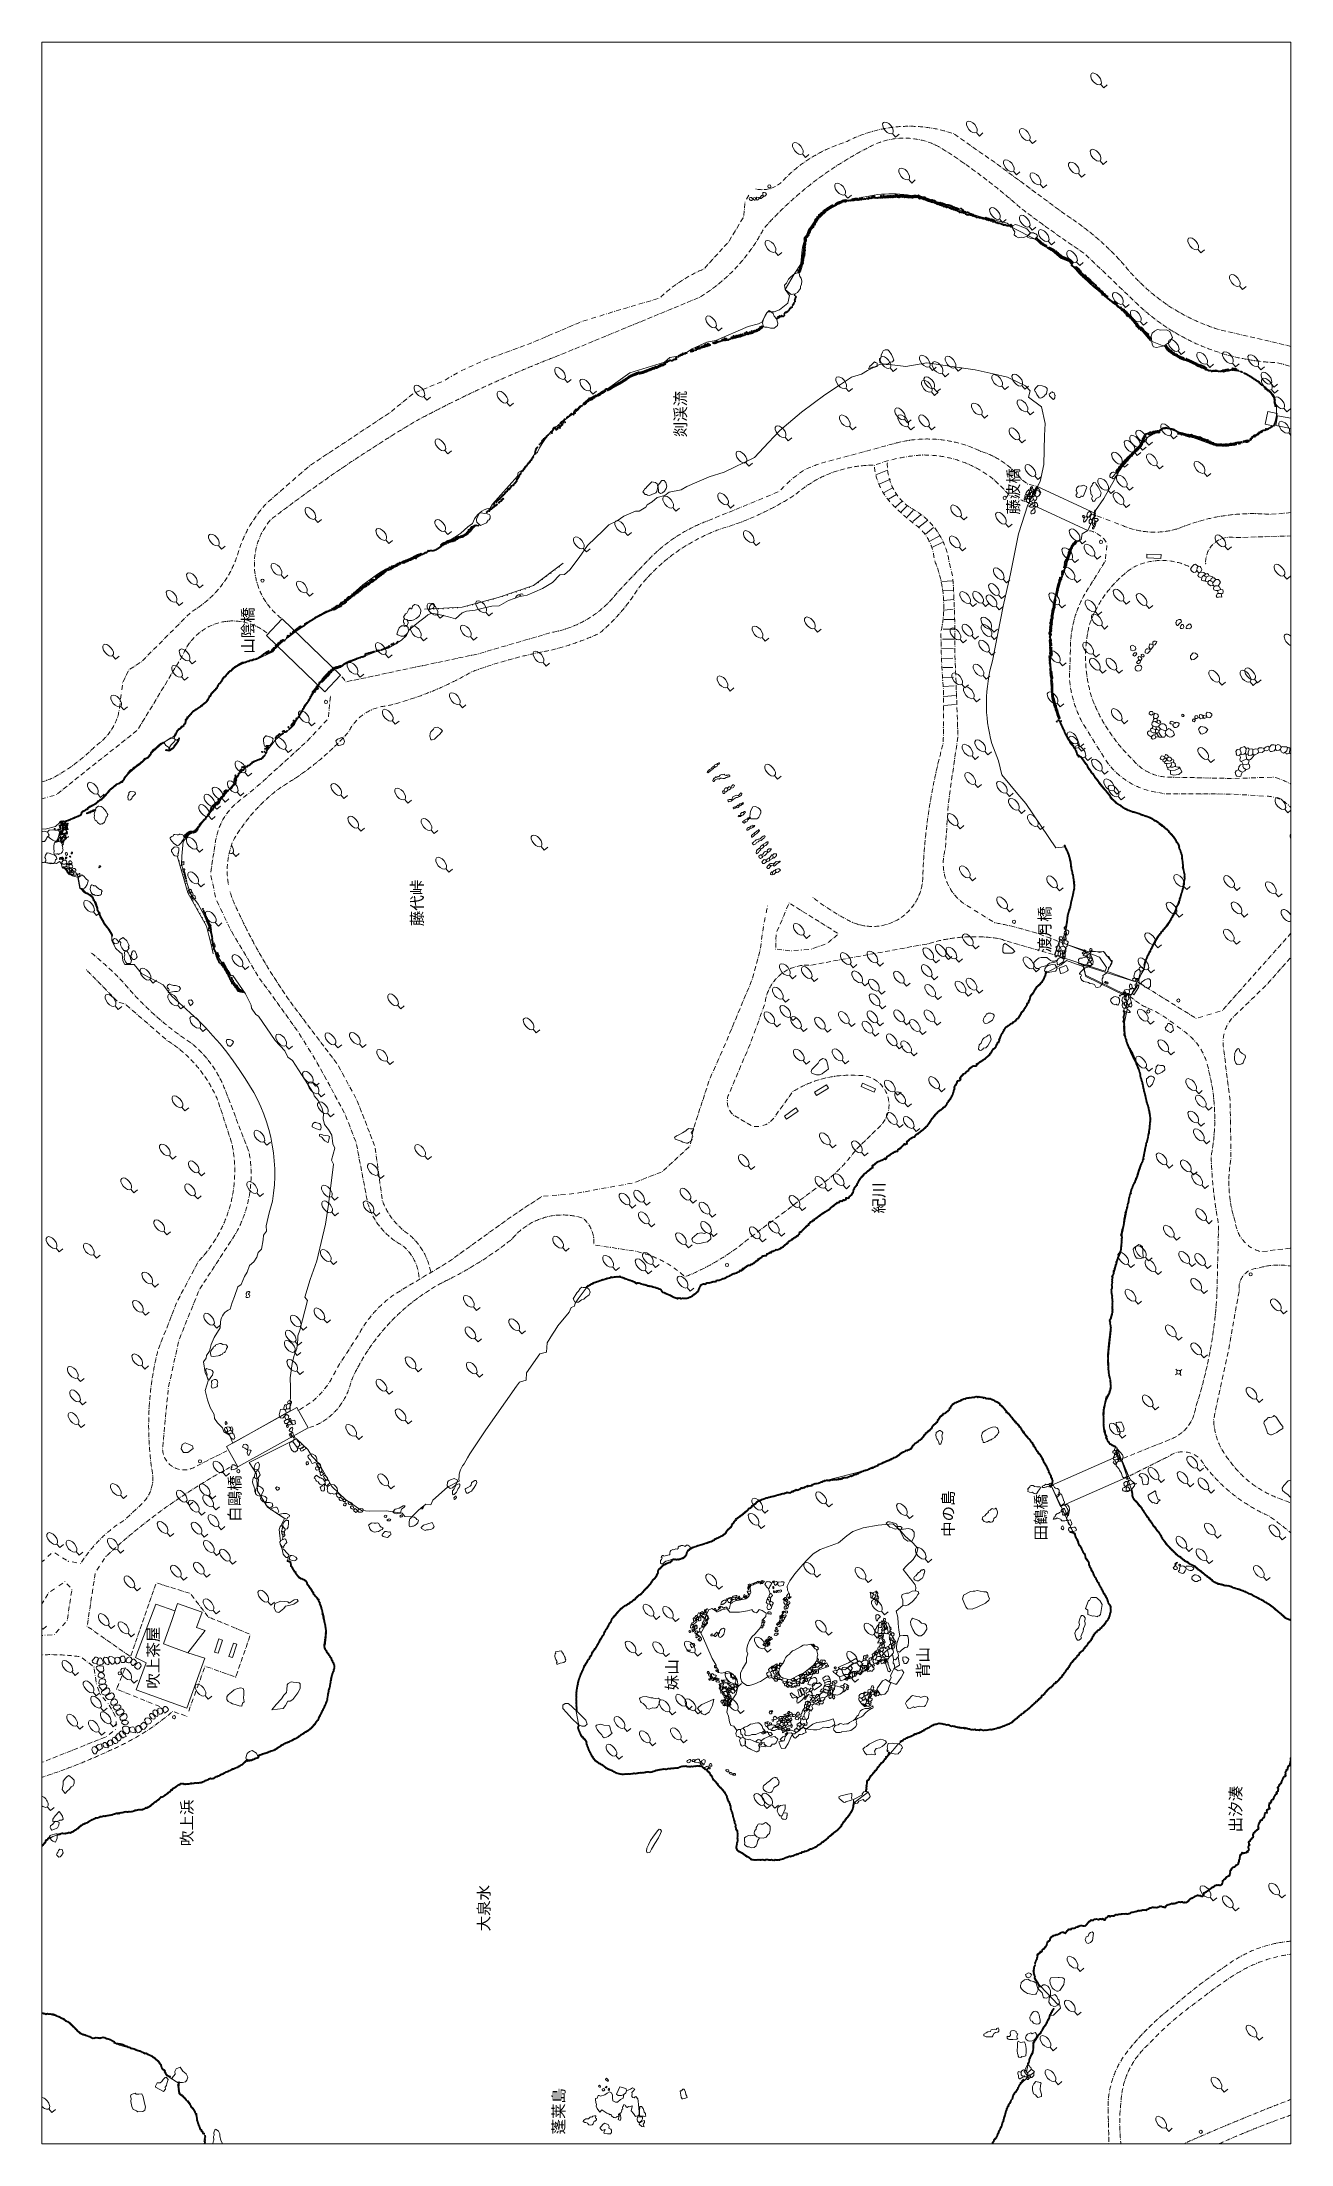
# Paper-space layout '600A3' of a CAD drawing. Header units: metres. Extents: x -105 to 115, y -173 to 197.
# The model-space entities are those that its viewports show. They can reach past a viewport. Long polylines and large blocks are cut down to what shows.
import ezdxf

# ---------------------------------------------------------------- set-up
doc = ezdxf.new("R2010")
doc.units = ezdxf.units.M
doc.header["$MEASUREMENT"] = 0
doc.linetypes.add('CONTINUOUS_1', pattern=[0])
doc.linetypes.add('CONTINUOUS_2', pattern=[0])
doc.layers.get('0').update_dxf_attribs({"linetype": 'CONTINUOUS', "lineweight": 0})
for name, color, linetype, lineweight in [('園路', 241, 'CONTINUOUS_2', 18), ('木', 254, 'CONTINUOUS_2', 18), ('木材', 241, 'CONTINUOUS_2', 18), ('構造物', 241, 'CONTINUOUS_2', 18), ('石', 241, 'CONTINUOUS_2', 18), ('護岸', 241, 'CONTINUOUS_2', 18)]:
    doc.layers.add(name, color=color, linetype=linetype, lineweight=lineweight)
doc.layers.add('非表示', color=7, linetype='CONTINUOUS', lineweight=0, plot=False)
doc.styles.add('MS Gothic', font='MS Gothic.ttf')

psp = doc.layouts.new('600A3')

# ---------------------------------------------------------------- texts
at = {"linetype": 'ByBlock', "char_height": 2, "attachment_point": 1, "rotation": 90, "style": 'MS Gothic'}
for s, width, insert in [('\\pxqc,t2;剡渓流', 8.419, (6.06, 127.18)), ('\\pxqc,t2;藤波橋', 8.419, (64.7, 113.58)), ('\\pxqc,t2;山陰橋', 8.419, (-70.14, 89.09)), ('\\pxqc,t2;藤代峠', 8.419, (-40.32, 41.13)), ('\\pxqc,t2;渡月橋', 8.419, (70.23, 36.45)), ('\\pxqc,t2;紀川', 8.419, (40.99, -10.8)), ('\\pxqc,t2;白鷗橋', 8.419, (-72.46, -63.72)), ('\\pxqc,t2;中の島', 8.419, (53.22, -66.38)), ('\\pxqc,t2;田鶴橋', 8.419, (69.54, -67.01)), ('\\pxqc,t2;吹上茶屋', 11.3644, (-86.8, -93.2)), ('\\pxqc,t2;妹山', 8.419, (4.58, -94.73)), ('\\pxqc,t2;背山', 8.419, (48.8, -92.57)), ('\\pxqc,t2;出汐湊', 8.419, (103.86, -118.38)), ('\\pxqc,t2;吹上浜', 9.7552, (-80.87, -121.47)), ('\\pxqc,t2;大泉水', 8.419, (-28.57, -135.81)), ('\\pxqc,t2;蓬莱島', 8.419, (-15.39, -171.55))]:
    psp.add_mtext_dynamic_manual_height_columns(s, width=width, gutter_width=5, heights=[0], dxfattribs=dict(at, insert=insert))

msp = doc.modelspace()

# ---------------------------------------------------------------- hatches: boundary and pattern name
at = {"layer": '園路', "linetype": 'CONTINUOUS_1', "lineweight": 18}
for points in [[(-7248.71, -28949.71, 1), (-7248.73, -28949.71, 1)], [(-7247.99, -28949.4, 1), (-7248.01, -28949.4, 1)], [(-7247.25, -28949.12, 1), (-7247.27, -28949.12, 1)], [(-7246.5, -28948.89, 1), (-7246.51, -28948.89, 1)], [(-7245.73, -28948.69, 1), (-7245.75, -28948.69, 1)], [(-7245.47, -28949.96, 1), (-7245.48, -28949.96, 1)], [(-7244.96, -28948.54, 1), (-7244.97, -28948.54, 1)], [(-7244.69, -28949.76, 1), (-7244.71, -28949.76, 1)], [(-7244.18, -28948.44, 1), (-7244.19, -28948.44, 1)], [(-7243.9, -28949.64, 1), (-7243.92, -28949.64, 1)], [(-7243.39, -28948.37, 1), (-7243.4, -28948.37, 1)], [(-7243.1, -28949.6, 1), (-7243.12, -28949.6, 1)], [(-7242.6, -28948.35, 1), (-7242.62, -28948.35, 1)], [(-7242.3, -28949.64, 1), (-7242.32, -28949.64, 1)], [(-7241.81, -28948.37, 1), (-7241.83, -28948.37, 1)], [(-7241.51, -28949.77, 1), (-7241.53, -28949.77, 1)], [(-7241.03, -28948.43, 1), (-7241.04, -28948.43, 1)], [(-7240.24, -28948.54, 1), (-7240.26, -28948.54, 1)], [(-7239.47, -28948.69, 1), (-7239.48, -28948.69, 1)], [(-7238.7, -28948.88, 1), (-7238.72, -28948.88, 1)], [(-7237.95, -28949.12, 1), (-7237.96, -28949.12, 1)], [(-7237.3, -28949.57, 1), (-7237.32, -28949.57, 1)], [(-7253.65, -28952.13, 1), (-7253.67, -28952.13, 1)], [(-7253, -28951.69, 1), (-7253.01, -28951.69, 1)], [(-7252.32, -28951.29, 1), (-7252.33, -28951.29, 1)], [(-7251.62, -28950.93, 1), (-7251.63, -28950.93, 1)], [(-7250.9, -28950.6, 1), (-7250.92, -28950.6, 1)], [(-7250.17, -28950.32, 1), (-7250.18, -28950.32, 1)], [(-7249.65, -28952.13, 1), (-7249.66, -28952.13, 1)], [(-7249.42, -28950.07, 1), (-7249.43, -28950.07, 1)], [(-7248.98, -28951.73, 1), (-7249, -28951.73, 1)], [(-7248.31, -28951.34, 1), (-7248.32, -28951.34, 1)], [(-7247.62, -28950.96, 1), (-7247.64, -28950.96, 1)], [(-7246.93, -28950.6, 1), (-7246.94, -28950.6, 1)], [(-7246.21, -28950.24, 1), (-7246.23, -28950.24, 1)], [(-7240.74, -28949.97, 1), (-7240.76, -28949.97, 1)], [(-7239.99, -28950.26, 1), (-7240.01, -28950.26, 1)], [(-7239.28, -28950.62, 1), (-7239.29, -28950.62, 1)], [(-7238.64, -28951.03, 1), (-7238.65, -28951.03, 1)], [(-7238, -28951.44, 1), (-7238.02, -28951.44, 1)], [(-7237.37, -28951.87, 1), (-7237.38, -28951.87, 1)], [(-7236.65, -28950.02, 1), (-7236.67, -28950.02, 1)], [(-7236.01, -28950.47, 1), (-7236.02, -28950.47, 1)], [(-7235.36, -28950.92, 1), (-7235.37, -28950.92, 1)], [(-7234.71, -28951.37, 1), (-7234.73, -28951.37, 1)], [(-7234.06, -28951.82, 1), (-7234.08, -28951.82, 1)], [(-7256.03, -28954.19, 1), (-7256.05, -28954.19, 1)], [(-7255.48, -28953.63, 1), (-7255.49, -28953.63, 1)], [(-7254.9, -28953.1, 1), (-7254.91, -28953.1, 1)], [(-7254.29, -28952.6, 1), (-7254.3, -28952.6, 1)], [(-7252.86, -28954.36, 1), (-7252.87, -28954.36, 1)], [(-7252.23, -28953.89, 1), (-7252.25, -28953.89, 1)], [(-7251.6, -28953.43, 1), (-7251.62, -28953.43, 1)], [(-7250.96, -28952.98, 1), (-7250.97, -28952.98, 1)], [(-7250.31, -28952.55, 1), (-7250.32, -28952.55, 1)], [(-7236.74, -28952.3, 1), (-7236.76, -28952.3, 1)], [(-7236.12, -28952.74, 1), (-7236.14, -28952.74, 1)], [(-7235.51, -28953.19, 1), (-7235.52, -28953.19, 1)], [(-7234.89, -28953.65, 1), (-7234.91, -28953.65, 1)], [(-7234.29, -28954.11, 1), (-7234.3, -28954.11, 1)], [(-7233.42, -28952.27, 1), (-7233.43, -28952.27, 1)], [(-7232.8, -28952.73, 1), (-7232.82, -28952.73, 1)], [(-7232.19, -28953.18, 1), (-7232.2, -28953.18, 1)], [(-7231.58, -28953.63, 1), (-7231.59, -28953.63, 1)], [(-7230.96, -28954.09, 1), (-7230.98, -28954.09, 1)], [(-7259.97, -28956.37, 1), (-7259.98, -28956.37, 1)], [(-7258.82, -28954.98, 1), (-7258.83, -28954.98, 1)], [(-7258.07, -28955.05, 1), (-7258.08, -28955.05, 1)], [(-7257.32, -28954.94, 1), (-7257.34, -28954.94, 1)], [(-7256.63, -28954.64, 1), (-7256.65, -28954.64, 1)], [(-7255.24, -28956.37, 1), (-7255.26, -28956.37, 1)], [(-7254.66, -28955.85, 1), (-7254.68, -28955.85, 1)], [(-7254.07, -28955.34, 1), (-7254.09, -28955.34, 1)], [(-7253.47, -28954.84, 1), (-7253.48, -28954.84, 1)], [(-7233.69, -28954.58, 1), (-7233.7, -28954.58, 1)], [(-7233.1, -28955.06, 1), (-7233.11, -28955.06, 1)], [(-7232.51, -28955.54, 1), (-7232.52, -28955.54, 1)], [(-7231.92, -28956.03, 1), (-7231.94, -28956.03, 1)], [(-7231.35, -28956.53, 1), (-7231.36, -28956.53, 1)], [(-7230.35, -28954.54, 1), (-7230.37, -28954.54, 1)], [(-7229.74, -28954.99, 1), (-7229.75, -28954.99, 1)], [(-7229.12, -28955.45, 1), (-7229.14, -28955.45, 1)], [(-7228.51, -28955.9, 1), (-7228.53, -28955.9, 1)], [(-7227.9, -28956.35, 1), (-7227.91, -28956.35, 1)], [(-7260.51, -28958.58, 1), (-7260.52, -28958.58, 1)], [(-7260.1, -28957.91, 1), (-7260.12, -28957.91, 1)], [(-7260.03, -28957.14, 1), (-7260.05, -28957.14, 1)], [(-7257.46, -28958.57, 1), (-7257.47, -28958.57, 1)], [(-7256.92, -28958.01, 1), (-7256.94, -28958.01, 1)], [(-7256.37, -28957.45, 1), (-7256.39, -28957.45, 1)], [(-7255.81, -28956.9, 1), (-7255.83, -28956.9, 1)], [(-7230.78, -28957.03, 1), (-7230.79, -28957.03, 1)], [(-7230.18, -28957.49, 1), (-7230.19, -28957.49, 1)], [(-7229.57, -28957.93, 1), (-7229.59, -28957.93, 1)], [(-7228.97, -28958.38, 1), (-7228.98, -28958.38, 1)], [(-7228.36, -28958.82, 1), (-7228.38, -28958.82, 1)], [(-7227.28, -28956.81, 1), (-7227.3, -28956.81, 1)], [(-7226.67, -28957.26, 1), (-7226.69, -28957.26, 1)], [(-7226.06, -28957.71, 1), (-7226.07, -28957.71, 1)], [(-7225.43, -28958.13, 1), (-7225.44, -28958.13, 1)], [(-7224.81, -28958.55, 1), (-7224.82, -28958.55, 1)], [(-7261.72, -28960.59, 1), (-7261.74, -28960.59, 1)], [(-7261.32, -28959.92, 1), (-7261.33, -28959.92, 1)], [(-7260.91, -28959.25, 1), (-7260.93, -28959.25, 1)], [(-7258.75, -28960.5, 1), (-7258.77, -28960.5, 1)], [(-7258.35, -28959.83, 1), (-7258.37, -28959.83, 1)], [(-7257.98, -28959.15, 1), (-7258, -28959.15, 1)], [(-7227.75, -28959.26, 1), (-7227.77, -28959.26, 1)], [(-7227.14, -28959.7, 1), (-7227.15, -28959.7, 1)], [(-7226.53, -28960.13, 1), (-7226.54, -28960.13, 1)], [(-7225.91, -28960.55, 1), (-7225.92, -28960.55, 1)], [(-7225.29, -28960.98, 1), (-7225.3, -28960.98, 1)], [(-7224.2, -28959, 1), (-7224.22, -28959, 1)], [(-7223.61, -28959.46, 1), (-7223.62, -28959.46, 1)], [(-7223.02, -28959.94, 1), (-7223.04, -28959.94, 1)], [(-7222.45, -28960.43, 1), (-7222.47, -28960.43, 1)], [(-7221.89, -28960.94, 1), (-7221.91, -28960.94, 1)], [(-7263.8, -28962.86, 1), (-7263.81, -28962.86, 1)], [(-7263.28, -28962.29, 1), (-7263.29, -28962.29, 1)], [(-7262.76, -28961.72, 1), (-7262.77, -28961.72, 1)], [(-7262.24, -28961.16, 1), (-7262.25, -28961.16, 1)], [(-7260.62, -28962.98, 1), (-7260.64, -28962.98, 1)], [(-7260.11, -28962.39, 1), (-7260.13, -28962.39, 1)], [(-7259.63, -28961.78, 1), (-7259.65, -28961.78, 1)], [(-7259.18, -28961.15, 1), (-7259.19, -28961.15, 1)], [(-7224.67, -28961.4, 1), (-7224.68, -28961.4, 1)], [(-7224.04, -28961.82, 1), (-7224.06, -28961.82, 1)], [(-7223.46, -28962.38, 1), (-7223.48, -28962.38, 1)], [(-7222.88, -28962.93, 1), (-7222.89, -28962.93, 1)], [(-7221.35, -28961.46, 1), (-7221.36, -28961.46, 1)], [(-7220.82, -28961.99, 1), (-7220.83, -28961.99, 1)], [(-7220.3, -28962.54, 1), (-7220.31, -28962.54, 1)], [(-7219.8, -28963.1, 1), (-7219.81, -28963.1, 1)], [(-7267.77, -28965.44, 1), (-7267.79, -28965.44, 1)], [(-7267.13, -28964.97, 1), (-7267.14, -28964.97, 1)], [(-7266.46, -28964.53, 1), (-7266.47, -28964.53, 1)], [(-7265.76, -28964.12, 1), (-7265.78, -28964.12, 1)], [(-7265.05, -28963.75, 1), (-7265.06, -28963.75, 1)], [(-7264.31, -28963.42, 1), (-7264.33, -28963.42, 1)], [(-7262.88, -28965.1, 1), (-7262.89, -28965.1, 1)], [(-7262.28, -28964.61, 1), (-7262.3, -28964.61, 1)], [(-7261.71, -28964.09, 1), (-7261.72, -28964.09, 1)], [(-7261.15, -28963.54, 1), (-7261.17, -28963.54, 1)], [(-7222.3, -28963.49, 1), (-7222.31, -28963.49, 1)], [(-7221.72, -28964.05, 1), (-7221.73, -28964.05, 1)], [(-7221.13, -28964.6, 1), (-7221.15, -28964.6, 1)], [(-7220.55, -28965.16, 1), (-7220.57, -28965.16, 1)], [(-7219.3, -28963.69, 1), (-7219.32, -28963.69, 1)], [(-7218.79, -28964.25, 1), (-7218.8, -28964.25, 1)], [(-7218.25, -28964.8, 1), (-7218.27, -28964.8, 1)], [(-7217.7, -28965.33, 1), (-7217.71, -28965.33, 1)], [(-7272.95, -28967.66, 1), (-7272.96, -28967.66, 1)], [(-7272.15, -28967.43, 1), (-7272.17, -28967.43, 1)], [(-7271.36, -28967.2, 1), (-7271.38, -28967.2, 1)], [(-7270.57, -28966.96, 1), (-7270.59, -28966.96, 1)], [(-7269.78, -28966.73, 1), (-7269.79, -28966.73, 1)], [(-7268.99, -28966.5, 1), (-7269, -28966.5, 1)], [(-7268.39, -28965.95, 1), (-7268.41, -28965.95, 1)], [(-7267.58, -28967.58, 1), (-7267.6, -28967.58, 1)], [(-7266.88, -28967.29, 1), (-7266.9, -28967.29, 1)], [(-7266.19, -28967, 1), (-7266.2, -28967, 1)], [(-7265.49, -28966.71, 1), (-7265.5, -28966.71, 1)], [(-7264.79, -28966.43, 1), (-7264.81, -28966.43, 1)], [(-7264.14, -28966.01, 1), (-7264.15, -28966.01, 1)], [(-7263.5, -28965.57, 1), (-7263.51, -28965.57, 1)], [(-7219.97, -28965.72, 1), (-7219.99, -28965.72, 1)], [(-7219.39, -28966.28, 1), (-7219.4, -28966.28, 1)], [(-7218.81, -28966.83, 1), (-7218.82, -28966.83, 1)], [(-7218.26, -28967.36, 1), (-7218.27, -28967.36, 1)], [(-7217.13, -28965.84, 1), (-7217.14, -28965.84, 1)], [(-7216.53, -28966.32, 1), (-7216.55, -28966.32, 1)], [(-7215.92, -28966.79, 1), (-7215.94, -28966.79, 1)], [(-7215.29, -28967.23, 1), (-7215.31, -28967.23, 1)], [(-7214.65, -28967.64, 1), (-7214.67, -28967.64, 1)], [(-7279.46, -28969.93, 1), (-7279.47, -28969.93, 1)], [(-7278.74, -28969.62, 1), (-7278.75, -28969.62, 1)], [(-7278.02, -28969.31, 1), (-7278.03, -28969.31, 1)], [(-7277.29, -28969, 1), (-7277.31, -28969, 1)], [(-7276.41, -28968.73, 1), (-7276.42, -28968.73, 1)], [(-7275.52, -28968.45, 1), (-7275.53, -28968.45, 1)], [(-7274.63, -28968.17, 1), (-7274.64, -28968.17, 1)], [(-7273.74, -28967.9, 1), (-7273.75, -28967.9, 1)], [(-7273.16, -28969.88, 1), (-7273.17, -28969.88, 1)], [(-7272.46, -28969.59, 1), (-7272.47, -28969.59, 1)], [(-7271.76, -28969.31, 1), (-7271.78, -28969.31, 1)], [(-7271.07, -28969.02, 1), (-7271.08, -28969.02, 1)], [(-7270.37, -28968.73, 1), (-7270.38, -28968.73, 1)], [(-7269.67, -28968.44, 1), (-7269.69, -28968.44, 1)], [(-7268.97, -28968.15, 1), (-7268.99, -28968.15, 1)], [(-7268.28, -28967.87, 1), (-7268.29, -28967.87, 1)], [(-7217.69, -28967.86, 1), (-7217.71, -28967.86, 1)], [(-7217.11, -28968.35, 1), (-7217.12, -28968.35, 1)], [(-7216.51, -28968.81, 1), (-7216.52, -28968.81, 1)], [(-7215.89, -28969.26, 1), (-7215.91, -28969.26, 1)], [(-7215.26, -28969.68, 1), (-7215.28, -28969.68, 1)], [(-7213.99, -28968.03, 1), (-7214.01, -28968.03, 1)], [(-7213.32, -28968.4, 1), (-7213.33, -28968.4, 1)], [(-7212.63, -28968.74, 1), (-7212.65, -28968.74, 1)], [(-7211.93, -28969.05, 1), (-7211.95, -28969.05, 1)], [(-7211.22, -28969.34, 1), (-7211.24, -28969.34, 1)], [(-7210.5, -28969.61, 1), (-7210.52, -28969.61, 1)], [(-7209.78, -28969.84, 1), (-7209.79, -28969.84, 1)], [(-7284.64, -28972.01, 1), (-7284.66, -28972.01, 1)], [(-7283.87, -28971.73, 1), (-7283.89, -28971.73, 1)], [(-7283.11, -28971.44, 1), (-7283.12, -28971.44, 1)], [(-7282.34, -28971.16, 1), (-7282.35, -28971.16, 1)], [(-7281.62, -28970.85, 1), (-7281.63, -28970.85, 1)], [(-7280.9, -28970.54, 1), (-7280.91, -28970.54, 1)], [(-7280.18, -28970.23, 1), (-7280.19, -28970.23, 1)], [(-7278.04, -28971.9, 1), (-7278.05, -28971.9, 1)], [(-7277.34, -28971.61, 1), (-7277.35, -28971.61, 1)], [(-7276.64, -28971.32, 1), (-7276.66, -28971.32, 1)], [(-7275.94, -28971.03, 1), (-7275.96, -28971.03, 1)], [(-7275.25, -28970.74, 1), (-7275.26, -28970.74, 1)], [(-7274.55, -28970.46, 1), (-7274.57, -28970.46, 1)], [(-7273.85, -28970.17, 1), (-7273.87, -28970.17, 1)], [(-7214.62, -28970.08, 1), (-7214.63, -28970.08, 1)], [(-7213.96, -28970.46, 1), (-7213.98, -28970.46, 1)], [(-7213.29, -28970.82, 1), (-7213.31, -28970.82, 1)], [(-7212.61, -28971.16, 1), (-7212.63, -28971.16, 1)], [(-7211.92, -28971.47, 1), (-7211.94, -28971.47, 1)], [(-7211.22, -28971.76, 1), (-7211.24, -28971.76, 1)], [(-7210.51, -28972.03, 1), (-7210.52, -28972.03, 1)], [(-7209.01, -28970.02, 1), (-7209.02, -28970.02, 1)], [(-7208.24, -28970.2, 1), (-7208.26, -28970.2, 1)], [(-7207.48, -28970.38, 1), (-7207.49, -28970.38, 1)], [(-7206.71, -28970.56, 1), (-7206.72, -28970.56, 1)], [(-7205.94, -28970.74, 1), (-7205.96, -28970.74, 1)], [(-7205.18, -28970.91, 1), (-7205.19, -28970.91, 1)], [(-7204.41, -28971.09, 1), (-7204.42, -28971.09, 1)], [(-7203.64, -28971.27, 1), (-7203.66, -28971.27, 1)], [(-7202.88, -28971.45, 1), (-7202.89, -28971.45, 1)], [(-7202.11, -28971.63, 1), (-7202.13, -28971.63, 1)], [(-7201.34, -28971.81, 1), (-7201.36, -28971.81, 1)], [(-7290.14, -28974.25, 1), (-7290.15, -28974.25, 1)], [(-7289.33, -28973.89, 1), (-7289.35, -28973.89, 1)], [(-7288.52, -28973.52, 1), (-7288.54, -28973.52, 1)], [(-7287.72, -28973.16, 1), (-7287.73, -28973.16, 1)], [(-7286.95, -28972.87, 1), (-7286.96, -28972.87, 1)], [(-7286.18, -28972.59, 1), (-7286.19, -28972.59, 1)], [(-7285.41, -28972.3, 1), (-7285.43, -28972.3, 1)], [(-7283.72, -28974.2, 1), (-7283.74, -28974.2, 1)], [(-7283.01, -28973.9, 1), (-7283.02, -28973.9, 1)], [(-7282.3, -28973.61, 1), (-7282.31, -28973.61, 1)], [(-7281.58, -28973.32, 1), (-7281.6, -28973.32, 1)], [(-7280.87, -28973.03, 1), (-7280.88, -28973.03, 1)], [(-7280.15, -28972.75, 1), (-7280.16, -28972.75, 1)], [(-7279.43, -28972.47, 1), (-7279.44, -28972.47, 1)], [(-7278.73, -28972.18, 1), (-7278.75, -28972.18, 1)], [(-7209.79, -28972.27, 1), (-7209.81, -28972.27, 1)], [(-7209.06, -28972.48, 1), (-7209.08, -28972.48, 1)], [(-7208.33, -28972.68, 1), (-7208.34, -28972.68, 1)], [(-7207.59, -28972.85, 1), (-7207.6, -28972.85, 1)], [(-7206.84, -28972.99, 1), (-7206.86, -28972.99, 1)], [(-7206.09, -28973.11, 1), (-7206.11, -28973.11, 1)], [(-7205.34, -28973.2, 1), (-7205.36, -28973.2, 1)], [(-7204.59, -28973.27, 1), (-7204.6, -28973.27, 1)], [(-7203.83, -28973.31, 1), (-7203.84, -28973.31, 1)], [(-7203.03, -28973.49, 1), (-7203.05, -28973.49, 1)], [(-7202.26, -28973.76, 1), (-7202.28, -28973.76, 1)], [(-7201.53, -28974.11, 1), (-7201.54, -28974.11, 1)], [(-7294.96, -28976.53, 1), (-7294.97, -28976.53, 1)], [(-7294.19, -28976.21, 1), (-7294.2, -28976.21, 1)], [(-7293.42, -28975.9, 1), (-7293.43, -28975.9, 1)], [(-7292.64, -28975.59, 1), (-7292.66, -28975.59, 1)], [(-7291.87, -28975.28, 1), (-7291.89, -28975.28, 1)], [(-7291, -28974.76, 1), (-7291.02, -28974.76, 1)], [(-7288.65, -28976.41, 1), (-7288.66, -28976.41, 1)], [(-7287.95, -28976.08, 1), (-7287.96, -28976.08, 1)], [(-7287.25, -28975.76, 1), (-7287.26, -28975.76, 1)], [(-7286.55, -28975.44, 1), (-7286.56, -28975.44, 1)], [(-7285.84, -28975.12, 1), (-7285.86, -28975.12, 1)], [(-7285.14, -28974.81, 1), (-7285.15, -28974.81, 1)], [(-7284.43, -28974.5, 1), (-7284.44, -28974.5, 1)], [(-7297.47, -28978.57, 1), (-7297.48, -28978.57, 1)], [(-7296.84, -28978.06, 1), (-7296.85, -28978.06, 1)], [(-7296.21, -28977.55, 1), (-7296.23, -28977.55, 1)], [(-7295.59, -28977.04, 1), (-7295.6, -28977.04, 1)], [(-7293.48, -28978.81, 1), (-7293.49, -28978.81, 1)], [(-7292.79, -28978.46, 1), (-7292.81, -28978.46, 1)], [(-7292.11, -28978.11, 1), (-7292.12, -28978.11, 1)], [(-7291.42, -28977.76, 1), (-7291.43, -28977.76, 1)], [(-7290.73, -28977.42, 1), (-7290.74, -28977.42, 1)], [(-7290.04, -28977.08, 1), (-7290.05, -28977.08, 1)], [(-7289.34, -28976.74, 1), (-7289.36, -28976.74, 1)], [(-7300.75, -28980.75, 1), (-7300.77, -28980.75, 1)], [(-7300.1, -28980.31, 1), (-7300.11, -28980.31, 1)], [(-7299.44, -28979.88, 1), (-7299.45, -28979.88, 1)], [(-7298.78, -28979.44, 1), (-7298.8, -28979.44, 1)], [(-7298.12, -28979.01, 1), (-7298.14, -28979.01, 1)], [(-7296.8, -28980.73, 1), (-7296.82, -28980.73, 1)], [(-7296.15, -28980.33, 1), (-7296.17, -28980.33, 1)], [(-7295.5, -28979.93, 1), (-7295.51, -28979.93, 1)], [(-7294.84, -28979.54, 1), (-7294.85, -28979.54, 1)], [(-7294.16, -28979.17, 1), (-7294.17, -28979.17, 1)], [(-7304.04, -28982.93, 1), (-7304.06, -28982.93, 1)], [(-7303.38, -28982.49, 1), (-7303.4, -28982.49, 1)], [(-7302.73, -28982.05, 1), (-7302.74, -28982.05, 1)], [(-7302.07, -28981.62, 1), (-7302.08, -28981.62, 1)], [(-7301.41, -28981.18, 1), (-7301.43, -28981.18, 1)], [(-7300.68, -28983.21, 1), (-7300.7, -28983.21, 1)], [(-7300.04, -28982.79, 1), (-7300.06, -28982.79, 1)], [(-7299.4, -28982.37, 1), (-7299.41, -28982.37, 1)], [(-7298.75, -28981.95, 1), (-7298.77, -28981.95, 1)], [(-7298.11, -28981.54, 1), (-7298.12, -28981.54, 1)], [(-7297.46, -28981.14, 1), (-7297.47, -28981.14, 1)], [(-7248.87, -28983.12, 1), (-7248.89, -28983.12, 1)], [(-7248.08, -28982.91, 1), (-7248.1, -28982.91, 1)], [(-7247.29, -28982.69, 1), (-7247.3, -28982.69, 1)], [(-7246.49, -28982.48, 1), (-7246.51, -28982.48, 1)], [(-7245.7, -28982.27, 1), (-7245.72, -28982.27, 1)], [(-7244.91, -28982.05, 1), (-7244.92, -28982.05, 1)], [(-7244.11, -28981.84, 1), (-7244.13, -28981.84, 1)], [(-7243.36, -28981.66, 1), (-7243.38, -28981.66, 1)], [(-7242.91, -28983.26, 1), (-7242.93, -28983.26, 1)], [(-7242.6, -28981.52, 1), (-7242.61, -28981.52, 1)], [(-7242.05, -28983.14, 1), (-7242.07, -28983.14, 1)], [(-7241.83, -28981.43, 1), (-7241.84, -28981.43, 1)], [(-7241.18, -28983.07, 1), (-7241.2, -28983.07, 1)], [(-7241.05, -28981.39, 1), (-7241.07, -28981.39, 1)], [(-7240.36, -28983.09, 1), (-7240.38, -28983.09, 1)], [(-7240.28, -28981.39, 1), (-7240.29, -28981.39, 1)], [(-7239.55, -28983.16, 1), (-7239.56, -28983.16, 1)], [(-7239.51, -28981.44, 1), (-7239.52, -28981.44, 1)], [(-7238.74, -28981.53, 1), (-7238.75, -28981.53, 1)], [(-7237.97, -28981.67, 1), (-7237.99, -28981.67, 1)], [(-7237.22, -28981.86, 1), (-7237.24, -28981.86, 1)], [(-7236.48, -28982.09, 1), (-7236.5, -28982.09, 1)], [(-7235.76, -28982.36, 1), (-7235.77, -28982.36, 1)], [(-7235.05, -28982.68, 1), (-7235.06, -28982.68, 1)], [(-7234.34, -28982.93, 1), (-7234.35, -28982.93, 1)], [(-7233.65, -28983.25, 1), (-7233.66, -28983.25, 1)], [(-7307.29, -28985.35, 1), (-7307.31, -28985.35, 1)], [(-7306.65, -28984.79, 1), (-7306.67, -28984.79, 1)], [(-7306.01, -28984.23, 1), (-7306.03, -28984.23, 1)], [(-7305.35, -28983.8, 1), (-7305.37, -28983.8, 1)], [(-7304.7, -28983.36, 1), (-7304.71, -28983.36, 1)], [(-7303.86, -28985.35, 1), (-7303.87, -28985.35, 1)], [(-7303.23, -28984.92, 1), (-7303.24, -28984.92, 1)], [(-7302.59, -28984.48, 1), (-7302.61, -28984.48, 1)], [(-7301.96, -28984.05, 1), (-7301.97, -28984.05, 1)], [(-7301.32, -28983.63, 1), (-7301.34, -28983.63, 1)], [(-7254.35, -28985.11, 1), (-7254.36, -28985.11, 1)], [(-7253.62, -28984.61, 1), (-7253.64, -28984.61, 1)], [(-7252.84, -28984.28, 1), (-7252.85, -28984.28, 1)], [(-7252.05, -28983.97, 1), (-7252.06, -28983.97, 1)], [(-7251.48, -28985.22, 1), (-7251.5, -28985.22, 1)], [(-7251.25, -28983.76, 1), (-7251.27, -28983.76, 1)], [(-7250.77, -28984.93, 1), (-7250.79, -28984.93, 1)], [(-7250.46, -28983.54, 1), (-7250.48, -28983.54, 1)], [(-7250.05, -28984.69, 1), (-7250.06, -28984.69, 1)], [(-7249.67, -28983.33, 1), (-7249.68, -28983.33, 1)], [(-7249.31, -28984.49, 1), (-7249.33, -28984.49, 1)], [(-7248.56, -28984.33, 1), (-7248.58, -28984.33, 1)], [(-7247.8, -28984.22, 1), (-7247.82, -28984.22, 1)], [(-7247.04, -28984.16, 1), (-7247.06, -28984.16, 1)], [(-7246.3, -28984.18, 1), (-7246.32, -28984.18, 1)], [(-7246.28, -28984.14, 1), (-7246.29, -28984.14, 1)], [(-7246.16, -28985.06, 1), (-7246.18, -28985.06, 1)], [(-7245.45, -28983.86, 1), (-7245.47, -28983.86, 1)], [(-7244.91, -28983.72, 1), (-7244.92, -28983.72, 1)], [(-7244.9, -28984.54, 1), (-7244.91, -28984.54, 1)], [(-7244.77, -28985.35, 1), (-7244.79, -28985.35, 1)], [(-7244.62, -28983.62, 1), (-7244.63, -28983.62, 1)], [(-7243.77, -28983.41, 1), (-7243.78, -28983.41, 1)], [(-7238.74, -28983.29, 1), (-7238.76, -28983.29, 1)], [(-7237.95, -28983.48, 1), (-7237.96, -28983.48, 1)], [(-7237.16, -28983.72, 1), (-7237.18, -28983.72, 1)], [(-7236.4, -28984.02, 1), (-7236.42, -28984.02, 1)], [(-7235.66, -28984.37, 1), (-7235.68, -28984.37, 1)], [(-7234.95, -28984.77, 1), (-7234.96, -28984.77, 1)], [(-7234.26, -28985.21, 1), (-7234.28, -28985.21, 1)], [(-7232.99, -28983.62, 1), (-7233, -28983.62, 1)], [(-7232.36, -28984.05, 1), (-7232.38, -28984.05, 1)], [(-7231.78, -28984.54, 1), (-7231.8, -28984.54, 1)], [(-7231.24, -28985.07, 1), (-7231.26, -28985.07, 1)], [(-7309.86, -28987.58, 1), (-7309.87, -28987.58, 1)], [(-7309.21, -28987.02, 1), (-7309.23, -28987.02, 1)], [(-7308.57, -28986.46, 1), (-7308.59, -28986.46, 1)], [(-7307.93, -28985.9, 1), (-7307.95, -28985.9, 1)], [(-7306.98, -28987.57, 1), (-7307, -28987.57, 1)], [(-7306.36, -28987.12, 1), (-7306.38, -28987.12, 1)], [(-7305.74, -28986.67, 1), (-7305.76, -28986.67, 1)], [(-7305.12, -28986.23, 1), (-7305.13, -28986.23, 1)], [(-7304.49, -28985.79, 1), (-7304.5, -28985.79, 1)], [(-7257.91, -28987.56, 1), (-7257.93, -28987.56, 1)], [(-7257.1, -28987.23, 1), (-7257.12, -28987.23, 1)], [(-7256.29, -28986.89, 1), (-7256.31, -28986.89, 1)], [(-7255.68, -28986.25, 1), (-7255.7, -28986.25, 1)], [(-7255.36, -28987.7, 1), (-7255.37, -28987.7, 1)], [(-7255.03, -28985.66, 1), (-7255.05, -28985.66, 1)], [(-7254.69, -28987.28, 1), (-7254.71, -28987.28, 1)], [(-7254.1, -28986.79, 1), (-7254.12, -28986.79, 1)], [(-7253.48, -28986.34, 1), (-7253.5, -28986.34, 1)], [(-7252.84, -28985.93, 1), (-7252.85, -28985.93, 1)], [(-7252.17, -28985.55, 1), (-7252.19, -28985.55, 1)], [(-7245.91, -28985.91, 1), (-7245.92, -28985.91, 1)], [(-7245.54, -28986.72, 1), (-7245.56, -28986.72, 1)], [(-7245.07, -28987.47, 1), (-7245.09, -28987.47, 1)], [(-7244.52, -28986.13, 1), (-7244.54, -28986.13, 1)], [(-7244.16, -28986.86, 1), (-7244.18, -28986.86, 1)], [(-7243.7, -28987.53, 1), (-7243.71, -28987.53, 1)], [(-7233.61, -28985.71, 1), (-7233.62, -28985.71, 1)], [(-7233.06, -28986.25, 1), (-7233.08, -28986.25, 1)], [(-7232.52, -28986.79, 1), (-7232.53, -28986.79, 1)], [(-7231.97, -28987.33, 1), (-7231.99, -28987.33, 1)], [(-7231.04, -28987.71, 1), (-7231.06, -28987.71, 1)], [(-7230.75, -28985.64, 1), (-7230.76, -28985.64, 1)], [(-7230.09, -28986.14, 1), (-7230.1, -28986.14, 1)], [(-7229.31, -28986.33, 1), (-7229.32, -28986.33, 1)], [(-7311.55, -28989.39, 1), (-7311.56, -28989.39, 1)], [(-7311.04, -28988.75, 1), (-7311.06, -28988.75, 1)], [(-7310.5, -28988.14, 1), (-7310.51, -28988.14, 1)], [(-7310.05, -28989.86, 1), (-7310.07, -28989.86, 1)], [(-7309.44, -28989.4, 1), (-7309.46, -28989.4, 1)], [(-7308.83, -28988.94, 1), (-7308.85, -28988.94, 1)], [(-7308.22, -28988.48, 1), (-7308.23, -28988.48, 1)], [(-7307.6, -28988.02, 1), (-7307.62, -28988.02, 1)], [(-7263.23, -28989.75, 1), (-7263.25, -28989.75, 1)], [(-7262.51, -28989.46, 1), (-7262.52, -28989.46, 1)], [(-7261.79, -28989.16, 1), (-7261.8, -28989.16, 1)], [(-7261.06, -28988.87, 1), (-7261.08, -28988.87, 1)], [(-7260.34, -28988.57, 1), (-7260.36, -28988.57, 1)], [(-7259.58, -28989.84, 1), (-7259.6, -28989.84, 1)], [(-7259.53, -28988.24, 1), (-7259.55, -28988.24, 1)], [(-7258.86, -28989.53, 1), (-7258.87, -28989.53, 1)], [(-7258.72, -28987.9, 1), (-7258.74, -28987.9, 1)], [(-7258.14, -28989.2, 1), (-7258.15, -28989.2, 1)], [(-7257.43, -28988.86, 1), (-7257.44, -28988.86, 1)], [(-7256.73, -28988.49, 1), (-7256.74, -28988.49, 1)], [(-7256.04, -28988.11, 1), (-7256.05, -28988.11, 1)], [(-7244.51, -28988.16, 1), (-7244.52, -28988.16, 1)], [(-7243.92, -28988.75, 1), (-7243.94, -28988.75, 1)], [(-7243.32, -28989.31, 1), (-7243.33, -28989.31, 1)], [(-7243.14, -28988.13, 1), (-7243.15, -28988.13, 1)], [(-7242.69, -28989.85, 1), (-7242.71, -28989.85, 1)], [(-7242.49, -28988.63, 1), (-7242.51, -28988.63, 1)], [(-7241.8, -28989.04, 1), (-7241.81, -28989.04, 1)], [(-7241.14, -28989.51, 1), (-7241.16, -28989.51, 1)], [(-7230.11, -28988.08, 1), (-7230.13, -28988.08, 1)], [(-7222.99, -28989.4, 1), (-7223, -28989.4, 1)], [(-7222.06, -28989.75, 1), (-7222.08, -28989.75, 1)], [(-7211.3, -28989.88, 1), (-7211.32, -28989.88, 1)], [(-7210.55, -28989.7, 1), (-7210.57, -28989.7, 1)], [(-7209.8, -28989.56, 1), (-7209.82, -28989.56, 1)], [(-7209.05, -28989.44, 1), (-7209.06, -28989.44, 1)], [(-7208.28, -28989.35, 1), (-7208.3, -28989.35, 1)], [(-7207.52, -28989.29, 1), (-7207.54, -28989.29, 1)], [(-7206.76, -28989.26, 1), (-7206.77, -28989.26, 1)], [(-7205.99, -28989.26, 1), (-7206, -28989.26, 1)], [(-7205.22, -28989.29, 1), (-7205.24, -28989.29, 1)], [(-7204.46, -28989.34, 1), (-7204.47, -28989.34, 1)], [(-7203.69, -28989.28, 1), (-7203.71, -28989.28, 1)], [(-7202.92, -28989.21, 1), (-7202.94, -28989.21, 1)], [(-7202.15, -28989.15, 1), (-7202.17, -28989.15, 1)], [(-7201.38, -28989.08, 1), (-7201.4, -28989.08, 1)], [(-7312.81, -28991.5, 1), (-7312.82, -28991.5, 1)], [(-7312.43, -28990.77, 1), (-7312.45, -28990.77, 1)], [(-7312.01, -28990.07, 1), (-7312.03, -28990.07, 1)], [(-7311.29, -28991.89, 1), (-7311.31, -28991.89, 1)], [(-7310.96, -28991.17, 1), (-7310.97, -28991.17, 1)], [(-7310.54, -28990.49, 1), (-7310.56, -28990.49, 1)], [(-7267.32, -28991.76, 1), (-7267.33, -28991.76, 1)], [(-7266.68, -28991.36, 1), (-7266.69, -28991.36, 1)], [(-7266.02, -28990.98, 1), (-7266.04, -28990.98, 1)], [(-7265.35, -28990.64, 1), (-7265.36, -28990.64, 1)], [(-7264.71, -28991.82, 1), (-7264.73, -28991.82, 1)], [(-7264.66, -28990.33, 1), (-7264.67, -28990.33, 1)], [(-7264.01, -28991.48, 1), (-7264.02, -28991.48, 1)], [(-7263.96, -28990.04, 1), (-7263.97, -28990.04, 1)], [(-7263.29, -28991.17, 1), (-7263.31, -28991.17, 1)], [(-7262.56, -28990.89, 1), (-7262.58, -28990.89, 1)], [(-7261.81, -28990.66, 1), (-7261.82, -28990.66, 1)], [(-7261.06, -28990.41, 1), (-7261.07, -28990.41, 1)], [(-7260.32, -28990.14, 1), (-7260.33, -28990.14, 1)], [(-7242.05, -28990.37, 1), (-7242.06, -28990.37, 1)], [(-7241.37, -28990.94, 1), (-7241.39, -28990.94, 1)], [(-7240.81, -28991.63, 1), (-7240.82, -28991.63, 1)], [(-7240.55, -28990.05, 1), (-7240.56, -28990.05, 1)], [(-7240.01, -28990.65, 1), (-7240.02, -28990.65, 1)], [(-7239.54, -28991.31, 1), (-7239.55, -28991.31, 1)], [(-7239.13, -28992.01, 1), (-7239.15, -28992.01, 1)], [(-7223.73, -28991.04, 1), (-7223.75, -28991.04, 1)], [(-7222.92, -28991.28, 1), (-7222.94, -28991.28, 1)], [(-7222.22, -28991.75, 1), (-7222.23, -28991.75, 1)], [(-7221.14, -28990.1, 1), (-7221.15, -28990.1, 1)], [(-7220.21, -28990.46, 1), (-7220.23, -28990.46, 1)], [(-7219.5, -28990.74, 1), (-7219.51, -28990.74, 1)], [(-7218.76, -28990.96, 1), (-7218.78, -28990.96, 1)], [(-7218.01, -28991.12, 1), (-7218.02, -28991.12, 1)], [(-7217.24, -28991.2, 1), (-7217.26, -28991.2, 1)], [(-7216.47, -28991.22, 1), (-7216.49, -28991.22, 1)], [(-7215.71, -28991.17, 1), (-7215.72, -28991.17, 1)], [(-7214.95, -28991.04, 1), (-7214.96, -28991.04, 1)], [(-7214.2, -28990.85, 1), (-7214.22, -28990.85, 1)], [(-7213.49, -28990.57, 1), (-7213.51, -28990.57, 1)], [(-7212.77, -28990.31, 1), (-7212.78, -28990.31, 1)], [(-7212.04, -28990.08, 1), (-7212.05, -28990.08, 1)], [(-7209.74, -28991.98, 1), (-7209.75, -28991.98, 1)], [(-7208.97, -28991.77, 1), (-7208.99, -28991.77, 1)], [(-7208.18, -28991.79, 1), (-7208.19, -28991.79, 1)], [(-7207.41, -28991.77, 1), (-7207.43, -28991.77, 1)], [(-7206.64, -28991.75, 1), (-7206.66, -28991.75, 1)], [(-7205.87, -28991.73, 1), (-7205.89, -28991.73, 1)], [(-7205.11, -28991.7, 1), (-7205.12, -28991.7, 1)], [(-7204.34, -28991.68, 1), (-7204.35, -28991.68, 1)], [(-7203.57, -28991.66, 1), (-7203.59, -28991.66, 1)], [(-7202.8, -28991.63, 1), (-7202.82, -28991.63, 1)], [(-7202.04, -28991.61, 1), (-7202.05, -28991.61, 1)], [(-7201.27, -28991.59, 1), (-7201.28, -28991.59, 1)], [(-7313.65, -28993.76, 1), (-7313.66, -28993.76, 1)], [(-7313.42, -28993.02, 1), (-7313.44, -28993.02, 1)], [(-7313.14, -28992.25, 1), (-7313.15, -28992.25, 1)], [(-7311.81, -28994.2, 1), (-7311.82, -28994.2, 1)], [(-7311.72, -28993.41, 1), (-7311.74, -28993.41, 1)], [(-7311.55, -28992.64, 1), (-7311.56, -28992.64, 1)], [(-7270.21, -28994.19, 1), (-7270.23, -28994.19, 1)], [(-7269.68, -28993.65, 1), (-7269.69, -28993.65, 1)], [(-7269.12, -28993.14, 1), (-7269.14, -28993.14, 1)], [(-7268.54, -28992.65, 1), (-7268.56, -28992.65, 1)], [(-7267.99, -28993.91, 1), (-7268.01, -28993.91, 1)], [(-7267.94, -28992.19, 1), (-7267.95, -28992.19, 1)], [(-7267.37, -28993.44, 1), (-7267.39, -28993.44, 1)], [(-7266.73, -28992.99, 1), (-7266.75, -28992.99, 1)], [(-7266.07, -28992.57, 1), (-7266.09, -28992.57, 1)], [(-7265.4, -28992.18, 1), (-7265.41, -28992.18, 1)], [(-7240.38, -28992.41, 1), (-7240.39, -28992.41, 1)], [(-7240.09, -28993.26, 1), (-7240.11, -28993.26, 1)], [(-7239.96, -28994.14, 1), (-7239.98, -28994.14, 1)], [(-7238.81, -28992.74, 1), (-7238.82, -28992.74, 1)], [(-7238.56, -28993.51, 1), (-7238.58, -28993.51, 1)], [(-7238.4, -28994.3, 1), (-7238.41, -28994.3, 1)], [(-7221.88, -28994.27, 1), (-7221.9, -28994.27, 1)], [(-7221.79, -28993.34, 1), (-7221.8, -28993.34, 1)], [(-7221.69, -28992.41, 1), (-7221.7, -28992.41, 1)], [(-7216.79, -28994.27, 1), (-7216.81, -28994.27, 1)], [(-7216, -28994.21, 1), (-7216.01, -28994.21, 1)], [(-7215.2, -28994.25, 1), (-7215.22, -28994.25, 1)], [(-7211.21, -28993.76, 1), (-7211.22, -28993.76, 1)], [(-7210.91, -28993.03, 1), (-7210.92, -28993.03, 1)], [(-7210.4, -28992.42, 1), (-7210.42, -28992.42, 1)], [(-7315.06, -28996.53, 1), (-7315.08, -28996.53, 1)], [(-7314.64, -28995.87, 1), (-7314.65, -28995.87, 1)], [(-7314.26, -28995.19, 1), (-7314.27, -28995.19, 1)], [(-7313.92, -28994.49, 1), (-7313.94, -28994.49, 1)], [(-7311.81, -28994.99, 1), (-7311.82, -28994.99, 1)], [(-7311.72, -28995.78, 1), (-7311.73, -28995.78, 1)], [(-7311.54, -28996.56, 1), (-7311.56, -28996.56, 1)], [(-7272.34, -28996.4, 1), (-7272.35, -28996.4, 1)], [(-7271.8, -28995.85, 1), (-7271.82, -28995.85, 1)], [(-7271.27, -28995.29, 1), (-7271.29, -28995.29, 1)], [(-7270.74, -28994.74, 1), (-7270.76, -28994.74, 1)], [(-7270.28, -28996.03, 1), (-7270.3, -28996.03, 1)], [(-7269.74, -28995.46, 1), (-7269.76, -28995.46, 1)], [(-7269.18, -28994.92, 1), (-7269.2, -28994.92, 1)], [(-7268.6, -28994.4, 1), (-7268.61, -28994.4, 1)], [(-7239.68, -28994.86, 1), (-7239.69, -28994.86, 1)], [(-7239.44, -28995.6, 1), (-7239.46, -28995.6, 1)], [(-7239.25, -28996.35, 1), (-7239.26, -28996.35, 1)], [(-7238.2, -28995.17, 1), (-7238.21, -28995.17, 1)], [(-7238, -28996.04, 1), (-7238.01, -28996.04, 1)], [(-7223.15, -28996.31, 1), (-7223.17, -28996.31, 1)], [(-7222.73, -28995.63, 1), (-7222.75, -28995.63, 1)], [(-7222.31, -28994.95, 1), (-7222.32, -28994.95, 1)], [(-7220.8, -28996.52, 1), (-7220.82, -28996.52, 1)], [(-7220.25, -28995.98, 1), (-7220.26, -28995.98, 1)], [(-7219.66, -28995.47, 1), (-7219.68, -28995.47, 1)], [(-7219.05, -28995, 1), (-7219.06, -28995, 1)], [(-7218.33, -28994.67, 1), (-7218.34, -28994.67, 1)], [(-7217.57, -28994.43, 1), (-7217.59, -28994.43, 1)], [(-7214.42, -28994.38, 1), (-7214.43, -28994.38, 1)], [(-7213.65, -28994.6, 1), (-7213.67, -28994.6, 1)], [(-7212.92, -28994.91, 1), (-7212.94, -28994.91, 1)], [(-7211.27, -28994.55, 1), (-7211.29, -28994.55, 1)], [(-7317.21, -28998.77, 1), (-7317.22, -28998.77, 1)], [(-7316.61, -28998.27, 1), (-7316.63, -28998.27, 1)], [(-7316.05, -28997.73, 1), (-7316.07, -28997.73, 1)], [(-7315.54, -28997.14, 1), (-7315.55, -28997.14, 1)], [(-7311.28, -28997.31, 1), (-7311.3, -28997.31, 1)], [(-7310.94, -28998.02, 1), (-7310.96, -28998.02, 1)], [(-7310.53, -28998.7, 1), (-7310.54, -28998.7, 1)], [(-7274.4, -28998.67, 1), (-7274.42, -28998.67, 1)], [(-7273.88, -28998.11, 1), (-7273.89, -28998.11, 1)], [(-7273.4, -28997.51, 1), (-7273.41, -28997.51, 1)], [(-7272.87, -28996.95, 1), (-7272.88, -28996.95, 1)], [(-7272.17, -28998.51, 1), (-7272.18, -28998.51, 1)], [(-7271.72, -28997.87, 1), (-7271.73, -28997.87, 1)], [(-7271.29, -28997.22, 1), (-7271.3, -28997.22, 1)], [(-7270.8, -28996.61, 1), (-7270.81, -28996.61, 1)], [(-7239.1, -28997.12, 1), (-7239.12, -28997.12, 1)], [(-7239.01, -28997.89, 1), (-7239.02, -28997.89, 1)], [(-7238.96, -28998.66, 1), (-7238.98, -28998.66, 1)], [(-7237.95, -28996.84, 1), (-7237.96, -28996.84, 1)], [(-7237.9, -28997.65, 1), (-7237.92, -28997.65, 1)], [(-7237.87, -28998.46, 1), (-7237.88, -28998.46, 1)], [(-7224.36, -28998.33, 1), (-7224.37, -28998.33, 1)], [(-7224, -28997.66, 1), (-7224.01, -28997.66, 1)], [(-7223.58, -28996.99, 1), (-7223.59, -28996.99, 1)], [(-7222.24, -28998.34, 1), (-7222.26, -28998.34, 1)], [(-7221.8, -28997.7, 1), (-7221.81, -28997.7, 1)], [(-7221.32, -28997.1, 1), (-7221.33, -28997.1, 1)], [(-7319.67, -29000.82, 1), (-7319.69, -29000.82, 1)], [(-7319.09, -29000.23, 1), (-7319.1, -29000.23, 1)], [(-7318.5, -28999.64, 1), (-7318.51, -28999.64, 1)], [(-7317.84, -28999.23, 1), (-7317.85, -28999.23, 1)], [(-7316.16, -29001, 1), (-7316.17, -29001, 1)], [(-7315.43, -29000.77, 1), (-7315.44, -29000.77, 1)], [(-7314.67, -29000.64, 1), (-7314.69, -29000.64, 1)], [(-7313.91, -29000.61, 1), (-7313.92, -29000.61, 1)], [(-7313.15, -29000.68, 1), (-7313.16, -29000.68, 1)], [(-7312.4, -29000.86, 1), (-7312.42, -29000.86, 1)], [(-7310.04, -28999.32, 1), (-7310.05, -28999.32, 1)], [(-7309.48, -28999.89, 1), (-7309.5, -28999.89, 1)], [(-7308.87, -29000.39, 1), (-7308.88, -29000.39, 1)], [(-7277.52, -29000.89, 1), (-7277.53, -29000.89, 1)], [(-7276.84, -29000.53, 1), (-7276.85, -29000.53, 1)], [(-7276.18, -29000.13, 1), (-7276.2, -29000.13, 1)], [(-7275.56, -28999.69, 1), (-7275.57, -28999.69, 1)], [(-7274.96, -28999.2, 1), (-7274.98, -28999.2, 1)], [(-7274.22, -29000.87, 1), (-7274.23, -29000.87, 1)], [(-7273.67, -29000.31, 1), (-7273.69, -29000.31, 1)], [(-7273.15, -28999.73, 1), (-7273.16, -28999.73, 1)], [(-7272.64, -28999.13, 1), (-7272.66, -28999.13, 1)], [(-7239.11, -29000.99, 1), (-7239.13, -29000.99, 1)], [(-7239.01, -29000.22, 1), (-7239.03, -29000.22, 1)], [(-7238.96, -28999.44, 1), (-7238.98, -28999.44, 1)], [(-7237.83, -28999.26, 1), (-7237.85, -28999.26, 1)], [(-7237.81, -29000.07, 1), (-7237.82, -29000.07, 1)], [(-7237.79, -29000.88, 1), (-7237.81, -29000.88, 1)], [(-7225.17, -29000.43, 1), (-7225.18, -29000.43, 1)], [(-7224.94, -28999.71, 1), (-7224.96, -28999.71, 1)], [(-7224.67, -28999.01, 1), (-7224.69, -28999.01, 1)], [(-7223.32, -29000.39, 1), (-7223.34, -29000.39, 1)], [(-7223.01, -28999.69, 1), (-7223.02, -28999.69, 1)], [(-7222.64, -28999, 1), (-7222.66, -28999, 1)], [(-7322.01, -29003.16, 1), (-7322.03, -29003.16, 1)], [(-7321.43, -29002.58, 1), (-7321.44, -29002.58, 1)], [(-7320.84, -29001.99, 1), (-7320.86, -29001.99, 1)], [(-7320.26, -29001.4, 1), (-7320.27, -29001.4, 1)], [(-7318.58, -29002.82, 1), (-7318.59, -29002.82, 1)], [(-7318.07, -29002.25, 1), (-7318.09, -29002.25, 1)], [(-7317.49, -29001.74, 1), (-7317.51, -29001.74, 1)], [(-7316.85, -29001.33, 1), (-7316.87, -29001.33, 1)], [(-7311.69, -29001.13, 1), (-7311.7, -29001.13, 1)], [(-7311.01, -29001.5, 1), (-7311.03, -29001.5, 1)], [(-7310.4, -29001.96, 1), (-7310.41, -29001.96, 1)], [(-7285.06, -29003.17, 1), (-7285.08, -29003.17, 1)], [(-7284.29, -29002.95, 1), (-7284.31, -29002.95, 1)], [(-7283.52, -29002.72, 1), (-7283.54, -29002.72, 1)], [(-7282.75, -29002.5, 1), (-7282.77, -29002.5, 1)], [(-7281.98, -29002.27, 1), (-7282, -29002.27, 1)], [(-7281.21, -29002.04, 1), (-7281.23, -29002.04, 1)], [(-7280.44, -29001.82, 1), (-7280.46, -29001.82, 1)], [(-7279.69, -29001.66, 1), (-7279.7, -29001.66, 1)], [(-7278.95, -29001.45, 1), (-7278.96, -29001.45, 1)], [(-7278.29, -29003.06, 1), (-7278.31, -29003.06, 1)], [(-7278.22, -29001.2, 1), (-7278.24, -29001.2, 1)], [(-7277.55, -29002.81, 1), (-7277.57, -29002.81, 1)], [(-7276.82, -29002.53, 1), (-7276.83, -29002.53, 1)], [(-7276.09, -29002.24, 1), (-7276.11, -29002.24, 1)], [(-7275.37, -29001.92, 1), (-7275.39, -29001.92, 1)], [(-7274.79, -29001.41, 1), (-7274.8, -29001.41, 1)], [(-7239.26, -29001.75, 1), (-7239.27, -29001.75, 1)], [(-7239.25, -29002.61, 1), (-7239.27, -29002.61, 1)], [(-7237.78, -29001.69, 1), (-7237.79, -29001.69, 1)], [(-7237.77, -29002.5, 1), (-7237.79, -29002.5, 1)], [(-7225.54, -29002.66, 1), (-7225.56, -29002.66, 1)], [(-7225.47, -29001.91, 1), (-7225.48, -29001.91, 1)], [(-7225.34, -29001.16, 1), (-7225.36, -29001.16, 1)], [(-7223.87, -29002.64, 1), (-7223.89, -29002.64, 1)], [(-7223.75, -29001.87, 1), (-7223.77, -29001.87, 1)], [(-7223.6, -29001.11, 1), (-7223.61, -29001.11, 1)], [(-7324.43, -29005.35, 1), (-7324.45, -29005.35, 1)], [(-7323.77, -29004.92, 1), (-7323.79, -29004.92, 1)], [(-7323.18, -29004.34, 1), (-7323.2, -29004.34, 1)], [(-7322.6, -29003.75, 1), (-7322.61, -29003.75, 1)], [(-7320.14, -29005.47, 1), (-7320.15, -29005.47, 1)], [(-7319.74, -29004.81, 1), (-7319.75, -29004.81, 1)], [(-7319.34, -29004.15, 1), (-7319.35, -29004.15, 1)], [(-7319, -29003.46, 1), (-7319.02, -29003.46, 1)], [(-7294.03, -29005.32, 1), (-7294.05, -29005.32, 1)], [(-7293.3, -29005.16, 1), (-7293.31, -29005.16, 1)], [(-7292.56, -29005.01, 1), (-7292.58, -29005.01, 1)], [(-7291.83, -29004.85, 1), (-7291.84, -29004.85, 1)], [(-7291.09, -29004.7, 1), (-7291.1, -29004.7, 1)], [(-7290.35, -29004.54, 1), (-7290.37, -29004.54, 1)], [(-7289.62, -29004.38, 1), (-7289.63, -29004.38, 1)], [(-7288.88, -29004.23, 1), (-7288.9, -29004.23, 1)], [(-7288.14, -29004.07, 1), (-7288.16, -29004.07, 1)], [(-7287.4, -29005.46, 1), (-7287.41, -29005.46, 1)], [(-7287.37, -29003.85, 1), (-7287.39, -29003.85, 1)], [(-7286.65, -29005.21, 1), (-7286.67, -29005.21, 1)], [(-7286.6, -29003.62, 1), (-7286.62, -29003.62, 1)], [(-7285.9, -29004.98, 1), (-7285.92, -29004.98, 1)], [(-7285.83, -29003.4, 1), (-7285.85, -29003.4, 1)], [(-7285.15, -29004.76, 1), (-7285.16, -29004.76, 1)], [(-7284.39, -29004.55, 1), (-7284.4, -29004.55, 1)], [(-7283.63, -29004.36, 1), (-7283.64, -29004.36, 1)], [(-7282.86, -29004.18, 1), (-7282.88, -29004.18, 1)], [(-7282.1, -29004.01, 1), (-7282.11, -29004.01, 1)], [(-7281.32, -29003.85, 1), (-7281.34, -29003.85, 1)], [(-7280.55, -29003.71, 1), (-7280.57, -29003.71, 1)], [(-7279.79, -29003.51, 1), (-7279.81, -29003.51, 1)], [(-7279.04, -29003.3, 1), (-7279.06, -29003.3, 1)], [(-7239.24, -29003.46, 1), (-7239.25, -29003.46, 1)], [(-7239.21, -29004.31, 1), (-7239.22, -29004.31, 1)], [(-7239.17, -29005.17, 1), (-7239.19, -29005.17, 1)], [(-7237.77, -29004.11, 1), (-7237.79, -29004.11, 1)], [(-7237.77, -29003.3, 1), (-7237.78, -29003.3, 1)], [(-7237.75, -29004.9, 1), (-7237.76, -29004.9, 1)], [(-7225.62, -29005.11, 1), (-7225.64, -29005.11, 1)], [(-7225.6, -29004.29, 1), (-7225.61, -29004.29, 1)], [(-7225.57, -29003.47, 1), (-7225.58, -29003.47, 1)], [(-7223.98, -29004.18, 1), (-7223.99, -29004.18, 1)], [(-7223.97, -29004.95, 1), (-7223.98, -29004.95, 1)], [(-7223.95, -29003.41, 1), (-7223.96, -29003.41, 1)], [(-7325.74, -29007.14, 1), (-7325.76, -29007.14, 1)], [(-7325.42, -29006.46, 1), (-7325.43, -29006.46, 1)], [(-7325.1, -29005.78, 1), (-7325.11, -29005.78, 1)], [(-7321.33, -29007.45, 1), (-7321.35, -29007.45, 1)], [(-7320.94, -29006.79, 1), (-7320.95, -29006.79, 1)], [(-7320.54, -29006.13, 1), (-7320.55, -29006.13, 1)], [(-7302.71, -29006.34, 1), (-7302.72, -29006.34, 1)], [(-7302.13, -29007.03, 1), (-7302.15, -29007.03, 1)], [(-7301.4, -29006.88, 1), (-7301.41, -29006.88, 1)], [(-7300.66, -29006.72, 1), (-7300.68, -29006.72, 1)], [(-7299.92, -29006.57, 1), (-7299.94, -29006.57, 1)], [(-7299.19, -29006.41, 1), (-7299.2, -29006.41, 1)], [(-7298.45, -29006.25, 1), (-7298.47, -29006.25, 1)], [(-7297.72, -29006.1, 1), (-7297.73, -29006.1, 1)], [(-7296.98, -29005.94, 1), (-7296.99, -29005.94, 1)], [(-7296.24, -29005.79, 1), (-7296.26, -29005.79, 1)], [(-7295.51, -29005.63, 1), (-7295.52, -29005.63, 1)], [(-7294.77, -29005.47, 1), (-7294.79, -29005.47, 1)], [(-7291.74, -29007.46, 1), (-7291.76, -29007.46, 1)], [(-7291.01, -29007.12, 1), (-7291.03, -29007.12, 1)], [(-7290.29, -29006.75, 1), (-7290.31, -29006.75, 1)], [(-7289.58, -29006.38, 1), (-7289.6, -29006.38, 1)], [(-7288.88, -29005.98, 1), (-7288.9, -29005.98, 1)], [(-7288.14, -29005.71, 1), (-7288.16, -29005.71, 1)], [(-7239.13, -29006.02, 1), (-7239.14, -29006.02, 1)], [(-7239.07, -29006.87, 1), (-7239.09, -29006.87, 1)], [(-7237.72, -29005.68, 1), (-7237.73, -29005.68, 1)], [(-7237.69, -29006.46, 1), (-7237.7, -29006.46, 1)], [(-7237.66, -29007.25, 1), (-7237.67, -29007.25, 1)], [(-7225.67, -29006.74, 1), (-7225.69, -29006.74, 1)], [(-7225.65, -29005.92, 1), (-7225.66, -29005.92, 1)], [(-7225.57, -29007.55, 1), (-7225.59, -29007.55, 1)], [(-7223.92, -29005.72, 1), (-7223.93, -29005.72, 1)], [(-7223.82, -29006.49, 1), (-7223.84, -29006.49, 1)], [(-7223.69, -29007.25, 1), (-7223.7, -29007.25, 1)], [(-7325.98, -29009.09, 1), (-7326, -29009.09, 1)], [(-7325.86, -29008.12, 1), (-7325.88, -29008.12, 1)], [(-7322.53, -29009.43, 1), (-7322.55, -29009.43, 1)], [(-7322.13, -29008.77, 1), (-7322.15, -29008.77, 1)], [(-7321.73, -29008.11, 1), (-7321.75, -29008.11, 1)], [(-7303.85, -29009.26, 1), (-7303.86, -29009.26, 1)], [(-7303.77, -29008.43, 1), (-7303.79, -29008.43, 1)], [(-7298.66, -29009.71, 1), (-7298.67, -29009.71, 1)], [(-7297.83, -29009.57, 1), (-7297.84, -29009.57, 1)], [(-7297.04, -29009.37, 1), (-7297.06, -29009.37, 1)], [(-7296.27, -29009.15, 1), (-7296.28, -29009.15, 1)], [(-7295.5, -29008.91, 1), (-7295.51, -29008.91, 1)], [(-7294.73, -29008.66, 1), (-7294.75, -29008.66, 1)], [(-7293.98, -29008.39, 1), (-7293.99, -29008.39, 1)], [(-7293.22, -29008.1, 1), (-7293.24, -29008.1, 1)], [(-7292.48, -29007.79, 1), (-7292.5, -29007.79, 1)], [(-7239, -29007.73, 1), (-7239.02, -29007.73, 1)], [(-7239, -29008.55, 1), (-7239.01, -29008.55, 1)], [(-7239, -29009.38, 1), (-7239.01, -29009.38, 1)], [(-7237.63, -29008.03, 1), (-7237.64, -29008.03, 1)], [(-7237.6, -29008.81, 1), (-7237.62, -29008.81, 1)], [(-7237.57, -29009.6, 1), (-7237.59, -29009.6, 1)], [(-7225.42, -29008.34, 1), (-7225.44, -29008.34, 1)], [(-7225.22, -29009.13, 1), (-7225.23, -29009.13, 1)], [(-7224.96, -29009.9, 1), (-7224.97, -29009.9, 1)], [(-7223.51, -29008.01, 1), (-7223.53, -29008.01, 1)], [(-7223.29, -29008.75, 1), (-7223.31, -29008.75, 1)], [(-7223, -29009.47, 1), (-7223.01, -29009.47, 1)], [(-7326.59, -29011.51, 1), (-7326.61, -29011.51, 1)], [(-7326.3, -29010.8, 1), (-7326.32, -29010.8, 1)], [(-7326.1, -29010.07, 1), (-7326.12, -29010.07, 1)], [(-7324.13, -29012.07, 1), (-7324.14, -29012.07, 1)], [(-7323.73, -29011.41, 1), (-7323.74, -29011.41, 1)], [(-7323.33, -29010.75, 1), (-7323.35, -29010.75, 1)], [(-7322.93, -29010.09, 1), (-7322.95, -29010.09, 1)], [(-7304.58, -29011.53, 1), (-7304.6, -29011.53, 1)], [(-7303.99, -29010.91, 1), (-7304, -29010.91, 1)], [(-7303.92, -29010.08, 1), (-7303.93, -29010.08, 1)], [(-7301.41, -29011.58, 1), (-7301.42, -29011.58, 1)], [(-7300.85, -29010.94, 1), (-7300.86, -29010.94, 1)], [(-7300.19, -29010.41, 1), (-7300.21, -29010.41, 1)], [(-7299.46, -29010, 1), (-7299.47, -29010, 1)], [(-7239, -29010.21, 1), (-7239.01, -29010.21, 1)], [(-7239, -29011.04, 1), (-7239.01, -29011.04, 1)], [(-7239, -29011.87, 1), (-7239.01, -29011.87, 1)], [(-7237.54, -29010.38, 1), (-7237.56, -29010.38, 1)], [(-7237.51, -29011.16, 1), (-7237.53, -29011.16, 1)], [(-7237.48, -29011.94, 1), (-7237.5, -29011.94, 1)], [(-7224.65, -29010.65, 1), (-7224.66, -29010.65, 1)], [(-7224.29, -29011.37, 1), (-7224.31, -29011.37, 1)], [(-7223.82, -29012.13, 1), (-7223.83, -29012.13, 1)], [(-7222.67, -29010.18, 1), (-7222.69, -29010.18, 1)], [(-7222.32, -29010.87, 1), (-7222.33, -29010.87, 1)], [(-7221.93, -29011.55, 1), (-7221.94, -29011.55, 1)], [(-7329.15, -29014.34, 1), (-7329.17, -29014.34, 1)], [(-7328.58, -29013.78, 1), (-7328.59, -29013.78, 1)], [(-7327.98, -29013.31, 1), (-7327.99, -29013.31, 1)], [(-7327.44, -29012.77, 1), (-7327.45, -29012.77, 1)], [(-7326.97, -29012.17, 1), (-7326.99, -29012.17, 1)], [(-7326.59, -29014.04, 1), (-7326.6, -29014.04, 1)], [(-7325.97, -29013.55, 1), (-7325.99, -29013.55, 1)], [(-7325.36, -29013.06, 1), (-7325.37, -29013.06, 1)], [(-7324.74, -29012.56, 1), (-7324.76, -29012.56, 1)], [(-7306.95, -29013.94, 1), (-7306.96, -29013.94, 1)], [(-7306.36, -29013.41, 1), (-7306.38, -29013.41, 1)], [(-7305.77, -29012.78, 1), (-7305.78, -29012.78, 1)], [(-7305.18, -29012.16, 1), (-7305.19, -29012.16, 1)], [(-7303.42, -29013.94, 1), (-7303.44, -29013.94, 1)], [(-7302.88, -29013.41, 1), (-7302.9, -29013.41, 1)], [(-7302.36, -29012.86, 1), (-7302.37, -29012.86, 1)], [(-7301.85, -29012.3, 1), (-7301.86, -29012.3, 1)], [(-7239.22, -29014.29, 1), (-7239.23, -29014.29, 1)], [(-7239.01, -29013.53, 1), (-7239.03, -29013.53, 1)], [(-7239, -29012.7, 1), (-7239.02, -29012.7, 1)], [(-7237.68, -29014.34, 1), (-7237.7, -29014.34, 1)], [(-7237.57, -29013.53, 1), (-7237.59, -29013.53, 1)], [(-7237.46, -29012.73, 1), (-7237.47, -29012.73, 1)], [(-7223.35, -29012.89, 1), (-7223.36, -29012.89, 1)], [(-7222.87, -29013.65, 1), (-7222.89, -29013.65, 1)], [(-7221.51, -29012.2, 1), (-7221.53, -29012.2, 1)], [(-7221.07, -29012.84, 1), (-7221.09, -29012.84, 1)], [(-7220.6, -29013.46, 1), (-7220.62, -29013.46, 1)], [(-7220.1, -29014.06, 1), (-7220.12, -29014.06, 1)], [(-7331.68, -29016.33, 1), (-7331.7, -29016.33, 1)], [(-7331.02, -29015.88, 1), (-7331.03, -29015.88, 1)], [(-7330.38, -29015.39, 1), (-7330.39, -29015.39, 1)], [(-7329.75, -29014.88, 1), (-7329.77, -29014.88, 1)], [(-7329.66, -29016.49, 1), (-7329.68, -29016.49, 1)], [(-7329.05, -29016, 1), (-7329.06, -29016, 1)], [(-7328.43, -29015.51, 1), (-7328.45, -29015.51, 1)], [(-7327.82, -29015.02, 1), (-7327.83, -29015.02, 1)], [(-7327.2, -29014.53, 1), (-7327.22, -29014.53, 1)], [(-7309.28, -29016.05, 1), (-7309.3, -29016.05, 1)], [(-7308.7, -29015.52, 1), (-7308.71, -29015.52, 1)], [(-7308.11, -29014.99, 1), (-7308.13, -29014.99, 1)], [(-7307.53, -29014.47, 1), (-7307.55, -29014.47, 1)], [(-7306.32, -29016.39, 1), (-7306.34, -29016.39, 1)], [(-7305.72, -29015.93, 1), (-7305.73, -29015.93, 1)], [(-7305.12, -29015.45, 1), (-7305.14, -29015.45, 1)], [(-7304.55, -29014.96, 1), (-7304.56, -29014.96, 1)], [(-7303.98, -29014.46, 1), (-7303.99, -29014.46, 1)], [(-7239.6, -29015.82, 1), (-7239.62, -29015.82, 1)], [(-7239.42, -29015.05, 1), (-7239.43, -29015.05, 1)], [(-7237.91, -29015.94, 1), (-7237.93, -29015.94, 1)], [(-7237.8, -29015.14, 1), (-7237.81, -29015.14, 1)], [(-7222.4, -29014.41, 1), (-7222.42, -29014.41, 1)], [(-7221.93, -29015.17, 1), (-7221.94, -29015.17, 1)], [(-7221.42, -29015.85, 1), (-7221.44, -29015.85, 1)], [(-7220.85, -29016.48, 1), (-7220.86, -29016.48, 1)], [(-7219.58, -29014.64, 1), (-7219.59, -29014.64, 1)], [(-7219.03, -29015.19, 1), (-7219.05, -29015.19, 1)], [(-7218.46, -29015.81, 1), (-7218.48, -29015.81, 1)], [(-7217.8, -29016.31, 1), (-7217.82, -29016.31, 1)], [(-7335.23, -29017.86, 1), (-7335.24, -29017.86, 1)], [(-7334.5, -29017.66, 1), (-7334.51, -29017.66, 1)], [(-7333.77, -29017.43, 1), (-7333.79, -29017.43, 1)], [(-7333.06, -29017.16, 1), (-7333.08, -29017.16, 1)], [(-7332.36, -29016.76, 1), (-7332.38, -29016.76, 1)], [(-7332.12, -29018.46, 1), (-7332.14, -29018.46, 1)], [(-7331.51, -29017.97, 1), (-7331.52, -29017.97, 1)], [(-7330.89, -29017.48, 1), (-7330.91, -29017.48, 1)], [(-7330.28, -29016.99, 1), (-7330.29, -29016.99, 1)], [(-7311.72, -29018.22, 1), (-7311.74, -29018.22, 1)], [(-7311.03, -29017.64, 1), (-7311.05, -29017.64, 1)], [(-7310.45, -29017.11, 1), (-7310.46, -29017.11, 1)], [(-7309.86, -29016.58, 1), (-7309.88, -29016.58, 1)], [(-7309.49, -29018.53, 1), (-7309.5, -29018.53, 1)], [(-7308.85, -29018.06, 1), (-7308.87, -29018.06, 1)], [(-7308.2, -29017.67, 1), (-7308.22, -29017.67, 1)], [(-7307.56, -29017.26, 1), (-7307.58, -29017.26, 1)], [(-7306.94, -29016.83, 1), (-7306.95, -29016.83, 1)], [(-7240.1, -29018.14, 1), (-7240.12, -29018.14, 1)], [(-7239.95, -29017.36, 1), (-7239.96, -29017.36, 1)], [(-7239.78, -29016.59, 1), (-7239.8, -29016.59, 1)], [(-7238.26, -29018.36, 1), (-7238.27, -29018.36, 1)], [(-7238.14, -29017.55, 1), (-7238.16, -29017.55, 1)], [(-7238.03, -29016.75, 1), (-7238.04, -29016.75, 1)], [(-7220.21, -29017.05, 1), (-7220.23, -29017.05, 1)], [(-7219.52, -29017.54, 1), (-7219.53, -29017.54, 1)], [(-7218.77, -29017.96, 1), (-7218.79, -29017.96, 1)], [(-7217.99, -29018.3, 1), (-7218, -29018.3, 1)], [(-7217.17, -29018.55, 1), (-7217.19, -29018.55, 1)], [(-7217.06, -29016.7, 1), (-7217.08, -29016.7, 1)], [(-7216.39, -29018.7, 1), (-7216.4, -29018.7, 1)], [(-7216.27, -29016.96, 1), (-7216.28, -29016.96, 1)], [(-7215.44, -29017.09, 1), (-7215.46, -29017.09, 1)], [(-7214.66, -29017.11, 1), (-7214.68, -29017.11, 1)], [(-7213.88, -29017.12, 1), (-7213.89, -29017.12, 1)], [(-7213.09, -29017.14, 1), (-7213.11, -29017.14, 1)], [(-7212.31, -29017.16, 1), (-7212.32, -29017.16, 1)], [(-7211.52, -29017.17, 1), (-7211.54, -29017.17, 1)], [(-7210.74, -29017.19, 1), (-7210.75, -29017.19, 1)], [(-7209.95, -29017.21, 1), (-7209.97, -29017.21, 1)], [(-7209.17, -29017.22, 1), (-7209.18, -29017.22, 1)], [(-7208.39, -29017.24, 1), (-7208.4, -29017.24, 1)], [(-7207.53, -29017.21, 1), (-7207.54, -29017.21, 1)], [(-7206.66, -29017.18, 1), (-7206.68, -29017.18, 1)], [(-7205.8, -29017.15, 1), (-7205.82, -29017.15, 1)], [(-7204.94, -29017.13, 1), (-7204.96, -29017.13, 1)], [(-7204.08, -29017.1, 1), (-7204.1, -29017.1, 1)], [(-7203.29, -29017.36, 1), (-7203.31, -29017.36, 1)], [(-7202.53, -29017.69, 1), (-7202.54, -29017.69, 1)], [(-7201.8, -29018.1, 1), (-7201.82, -29018.1, 1)], [(-7334.61, -29019.48, 1), (-7334.63, -29019.48, 1)], [(-7333.67, -29019.22, 1), (-7333.69, -29019.22, 1)], [(-7332.74, -29018.95, 1), (-7332.75, -29018.95, 1)], [(-7314.34, -29020.47, 1), (-7314.36, -29020.47, 1)], [(-7313.76, -29019.89, 1), (-7313.77, -29019.89, 1)], [(-7313.11, -29019.38, 1), (-7313.12, -29019.38, 1)], [(-7312.41, -29018.8, 1), (-7312.43, -29018.8, 1)], [(-7311.8, -29020.69, 1), (-7311.81, -29020.69, 1)], [(-7311.26, -29020.11, 1), (-7311.27, -29020.11, 1)], [(-7310.69, -29019.56, 1), (-7310.7, -29019.56, 1)], [(-7310.1, -29019.03, 1), (-7310.11, -29019.03, 1)], [(-7240.51, -29020.47, 1), (-7240.53, -29020.47, 1)], [(-7240.39, -29019.69, 1), (-7240.4, -29019.69, 1)], [(-7240.25, -29018.91, 1), (-7240.26, -29018.91, 1)], [(-7238.53, -29020.75, 1), (-7238.55, -29020.75, 1)], [(-7238.48, -29019.97, 1), (-7238.5, -29019.97, 1)], [(-7238.37, -29019.16, 1), (-7238.38, -29019.16, 1)], [(-7215.6, -29018.85, 1), (-7215.62, -29018.85, 1)], [(-7214.82, -29018.85, 1), (-7214.83, -29018.85, 1)], [(-7214.03, -29018.86, 1), (-7214.04, -29018.86, 1)], [(-7213.24, -29018.86, 1), (-7213.25, -29018.86, 1)], [(-7212.45, -29018.86, 1), (-7212.46, -29018.86, 1)], [(-7211.66, -29018.87, 1), (-7211.68, -29018.87, 1)], [(-7210.87, -29018.87, 1), (-7210.89, -29018.87, 1)], [(-7210.08, -29018.87, 1), (-7210.1, -29018.87, 1)], [(-7209.29, -29018.88, 1), (-7209.31, -29018.88, 1)], [(-7208.51, -29018.88, 1), (-7208.52, -29018.88, 1)], [(-7207.62, -29018.94, 1), (-7207.63, -29018.94, 1)], [(-7206.73, -29018.99, 1), (-7206.75, -29018.99, 1)], [(-7205.85, -29019.05, 1), (-7205.86, -29019.05, 1)], [(-7204.96, -29019.1, 1), (-7204.97, -29019.1, 1)], [(-7204.08, -29019.21, 1), (-7204.1, -29019.21, 1)], [(-7203.26, -29019.53, 1), (-7203.28, -29019.53, 1)], [(-7202.55, -29020.04, 1), (-7202.56, -29020.04, 1)], [(-7201.98, -29020.71, 1), (-7201.99, -29020.71, 1)], [(-7315.6, -29022.6, 1), (-7315.61, -29022.6, 1)], [(-7315.27, -29021.84, 1), (-7315.28, -29021.84, 1)], [(-7314.85, -29021.13, 1), (-7314.86, -29021.13, 1)], [(-7313.7, -29023.22, 1), (-7313.71, -29023.22, 1)], [(-7313.27, -29022.56, 1), (-7313.28, -29022.56, 1)], [(-7312.8, -29021.92, 1), (-7312.82, -29021.92, 1)], [(-7312.31, -29021.29, 1), (-7312.33, -29021.29, 1)], [(-7240.82, -29022.81, 1), (-7240.84, -29022.81, 1)], [(-7240.73, -29022.03, 1), (-7240.75, -29022.03, 1)], [(-7240.63, -29021.25, 1), (-7240.64, -29021.25, 1)], [(-7238.69, -29023.11, 1), (-7238.7, -29023.11, 1)], [(-7238.63, -29022.32, 1), (-7238.65, -29022.32, 1)], [(-7238.58, -29021.54, 1), (-7238.6, -29021.54, 1)], [(-7201.6, -29021.5, 1), (-7201.61, -29021.5, 1)], [(-7201.27, -29022.33, 1), (-7201.28, -29022.33, 1)], [(-7316.09, -29024.97, 1), (-7316.1, -29024.97, 1)], [(-7315.96, -29024.2, 1), (-7315.98, -29024.2, 1)], [(-7315.83, -29023.39, 1), (-7315.85, -29023.39, 1)], [(-7314.53, -29025.38, 1), (-7314.55, -29025.38, 1)], [(-7314.35, -29024.63, 1), (-7314.37, -29024.63, 1)], [(-7314.1, -29023.9, 1), (-7314.12, -29023.9, 1)], [(-7241.05, -29025.17, 1), (-7241.06, -29025.17, 1)], [(-7240.98, -29024.38, 1), (-7241, -29024.38, 1)], [(-7240.91, -29023.6, 1), (-7240.92, -29023.6, 1)], [(-7238.79, -29024.68, 1), (-7238.8, -29024.68, 1)], [(-7238.74, -29023.9, 1), (-7238.75, -29023.9, 1)], [(-7316.46, -29027.28, 1), (-7316.47, -29027.28, 1)], [(-7316.33, -29026.51, 1), (-7316.35, -29026.51, 1)], [(-7316.21, -29025.74, 1), (-7316.23, -29025.74, 1)], [(-7314.69, -29026.92, 1), (-7314.7, -29026.92, 1)], [(-7314.65, -29026.15, 1), (-7314.66, -29026.15, 1)], [(-7241.17, -29027.54, 1), (-7241.19, -29027.54, 1)], [(-7241.14, -29026.75, 1), (-7241.15, -29026.75, 1)], [(-7241.1, -29025.96, 1), (-7241.11, -29025.96, 1)], [(-7239.01, -29026.32, 1), (-7239.03, -29026.32, 1)], [(-7238.97, -29025.49, 1), (-7238.98, -29025.49, 1)], [(-7238.93, -29027.15, 1), (-7238.94, -29027.15, 1)], [(-7316.27, -29028.18, 1), (-7316.28, -29028.18, 1)], [(-7316.07, -29029.08, 1), (-7316.09, -29029.08, 1)], [(-7314.66, -29027.69, 1), (-7314.67, -29027.69, 1)], [(-7314.56, -29028.45, 1), (-7314.57, -29028.45, 1)], [(-7314.39, -29029.2, 1), (-7314.4, -29029.2, 1)], [(-7252.78, -29029.8, 1), (-7252.8, -29029.8, 1)], [(-7241.64, -29029.73, 1), (-7241.66, -29029.73, 1)], [(-7241.38, -29029.02, 1), (-7241.4, -29029.02, 1)], [(-7241.22, -29028.29, 1), (-7241.24, -29028.29, 1)], [(-7238.71, -29027.95, 1), (-7238.73, -29027.95, 1)], [(-7238.37, -29028.71, 1), (-7238.39, -29028.71, 1)], [(-7237.92, -29029.4, 1), (-7237.93, -29029.4, 1)], [(-7315.88, -29029.98, 1), (-7315.89, -29029.98, 1)], [(-7315.49, -29030.8, 1), (-7315.5, -29030.8, 1)], [(-7315.1, -29031.61, 1), (-7315.12, -29031.61, 1)], [(-7314.15, -29029.94, 1), (-7314.16, -29029.94, 1)], [(-7313.84, -29030.64, 1), (-7313.86, -29030.64, 1)], [(-7313.52, -29031.35, 1), (-7313.54, -29031.35, 1)], [(-7313.19, -29032.05, 1), (-7313.21, -29032.05, 1)], [(-7257.79, -29031.68, 1), (-7257.8, -29031.68, 1)], [(-7257.59, -29030.71, 1), (-7257.61, -29030.71, 1)], [(-7255.98, -29031.98, 1), (-7255.99, -29031.98, 1)], [(-7255.63, -29031.18, 1), (-7255.65, -29031.18, 1)], [(-7255.29, -29030.39, 1), (-7255.3, -29030.39, 1)], [(-7254.64, -29030.8, 1), (-7254.65, -29030.8, 1)], [(-7253.98, -29031.2, 1), (-7254, -29031.2, 1)], [(-7253.33, -29031.61, 1), (-7253.35, -29031.61, 1)], [(-7252.68, -29032.02, 1), (-7252.69, -29032.02, 1)], [(-7252.13, -29030.3, 1), (-7252.14, -29030.3, 1)], [(-7251.45, -29030.77, 1), (-7251.47, -29030.77, 1)], [(-7250.77, -29031.22, 1), (-7250.78, -29031.22, 1)], [(-7250.06, -29031.65, 1), (-7250.08, -29031.65, 1)], [(-7249.35, -29032.05, 1), (-7249.36, -29032.05, 1)], [(-7243.57, -29032, 1), (-7243.59, -29032, 1)], [(-7242.97, -29031.54, 1), (-7242.99, -29031.54, 1)], [(-7242.44, -29031, 1), (-7242.46, -29031, 1)], [(-7242, -29030.4, 1), (-7242.01, -29030.4, 1)], [(-7237.36, -29030.01, 1), (-7237.37, -29030.01, 1)], [(-7236.7, -29030.53, 1), (-7236.72, -29030.53, 1)], [(-7235.92, -29031.01, 1), (-7235.94, -29031.01, 1)], [(-7235.14, -29031.5, 1), (-7235.16, -29031.5, 1)], [(-7234.36, -29031.98, 1), (-7234.38, -29031.98, 1)], [(-7314.71, -29032.43, 1), (-7314.73, -29032.43, 1)], [(-7314.32, -29033.24, 1), (-7314.34, -29033.24, 1)], [(-7313.9, -29033.96, 1), (-7313.91, -29033.96, 1)], [(-7312.85, -29032.75, 1), (-7312.87, -29032.75, 1)], [(-7312.5, -29033.44, 1), (-7312.52, -29033.44, 1)], [(-7312.14, -29034.13, 1), (-7312.16, -29034.13, 1)], [(-7258.12, -29033.56, 1), (-7258.13, -29033.56, 1)], [(-7257.99, -29032.66, 1), (-7258, -29032.66, 1)], [(-7256.67, -29033.57, 1), (-7256.68, -29033.57, 1)], [(-7256.32, -29032.77, 1), (-7256.34, -29032.77, 1)], [(-7252.03, -29032.43, 1), (-7252.04, -29032.43, 1)], [(-7251.37, -29032.84, 1), (-7251.39, -29032.84, 1)], [(-7250.72, -29033.25, 1), (-7250.74, -29033.25, 1)], [(-7250.68, -29034.16, 1), (-7250.69, -29034.16, 1)], [(-7250.07, -29033.65, 1), (-7250.08, -29033.65, 1)], [(-7248.62, -29032.43, 1), (-7248.64, -29032.43, 1)], [(-7247.91, -29032.68, 1), (-7247.92, -29032.68, 1)], [(-7247.17, -29032.83, 1), (-7247.19, -29032.83, 1)], [(-7246.42, -29032.87, 1), (-7246.43, -29032.87, 1)], [(-7245.67, -29032.81, 1), (-7245.68, -29032.81, 1)], [(-7244.93, -29032.64, 1), (-7244.95, -29032.64, 1)], [(-7244.23, -29032.36, 1), (-7244.25, -29032.36, 1)], [(-7239.15, -29034.32, 1), (-7239.17, -29034.32, 1)], [(-7238.41, -29034.18, 1), (-7238.42, -29034.18, 1)], [(-7237.66, -29034.07, 1), (-7237.67, -29034.07, 1)], [(-7236.9, -29034, 1), (-7236.92, -29034, 1)], [(-7236.14, -29033.96, 1), (-7236.16, -29033.96, 1)], [(-7235.39, -29033.96, 1), (-7235.4, -29033.96, 1)], [(-7234.63, -29033.99, 1), (-7234.64, -29033.99, 1)], [(-7233.87, -29034.05, 1), (-7233.89, -29034.05, 1)], [(-7233.58, -29032.47, 1), (-7233.6, -29032.47, 1)], [(-7233.12, -29034.15, 1), (-7233.14, -29034.15, 1)], [(-7232.81, -29032.62, 1), (-7232.82, -29032.62, 1)], [(-7232.03, -29032.78, 1), (-7232.05, -29032.78, 1)], [(-7231.26, -29032.96, 1), (-7231.28, -29032.96, 1)], [(-7230.5, -29033.17, 1), (-7230.51, -29033.17, 1)], [(-7229.74, -29033.39, 1), (-7229.76, -29033.39, 1)], [(-7228.99, -29033.63, 1), (-7229, -29033.63, 1)], [(-7228.24, -29033.89, 1), (-7228.26, -29033.89, 1)], [(-7227.5, -29034.17, 1), (-7227.52, -29034.17, 1)], [(-7202.67, -29034.04, 1), (-7202.69, -29034.04, 1)], [(-7202.15, -29033.44, 1), (-7202.16, -29033.44, 1)], [(-7201.62, -29032.85, 1), (-7201.63, -29032.85, 1)], [(-7201.22, -29032.2, 1), (-7201.24, -29032.2, 1)], [(-7329.14, -29035.59, 1), (-7329.15, -29035.59, 1)], [(-7328.51, -29036.1, 1), (-7328.53, -29036.1, 1)], [(-7313.48, -29034.67, 1), (-7313.49, -29034.67, 1)], [(-7313.05, -29035.38, 1), (-7313.07, -29035.38, 1)], [(-7312.63, -29036.09, 1), (-7312.64, -29036.09, 1)], [(-7311.78, -29034.81, 1), (-7311.79, -29034.81, 1)], [(-7311.4, -29035.49, 1), (-7311.42, -29035.49, 1)], [(-7311.02, -29036.16, 1), (-7311.03, -29036.16, 1)], [(-7258.58, -29036.13, 1), (-7258.6, -29036.13, 1)], [(-7258.37, -29035.35, 1), (-7258.38, -29035.35, 1)], [(-7258.24, -29034.46, 1), (-7258.26, -29034.46, 1)], [(-7256.72, -29035.26, 1), (-7256.74, -29035.26, 1)], [(-7256.7, -29034.41, 1), (-7256.71, -29034.41, 1)], [(-7255.9, -29035.35, 1), (-7255.91, -29035.35, 1)], [(-7255.07, -29035.45, 1), (-7255.08, -29035.45, 1)], [(-7254.01, -29035.36, 1), (-7254.03, -29035.36, 1)], [(-7252.96, -29035.26, 1), (-7252.97, -29035.26, 1)], [(-7252.14, -29034.96, 1), (-7252.15, -29034.96, 1)], [(-7251.32, -29034.66, 1), (-7251.34, -29034.66, 1)], [(-7251.28, -29034.67, 1), (-7251.3, -29034.67, 1)], [(-7250.74, -29036.54, 1), (-7250.76, -29036.54, 1)], [(-7249.96, -29036.4, 1), (-7249.98, -29036.4, 1)], [(-7249.18, -29036.26, 1), (-7249.2, -29036.26, 1)], [(-7248.41, -29036.11, 1), (-7248.42, -29036.11, 1)], [(-7247.63, -29035.97, 1), (-7247.64, -29035.97, 1)], [(-7246.85, -29035.83, 1), (-7246.86, -29035.83, 1)], [(-7246.07, -29035.69, 1), (-7246.08, -29035.69, 1)], [(-7245.29, -29035.55, 1), (-7245.31, -29035.55, 1)], [(-7244.51, -29035.4, 1), (-7244.53, -29035.4, 1)], [(-7243.73, -29035.26, 1), (-7243.75, -29035.26, 1)], [(-7242.95, -29035.12, 1), (-7242.97, -29035.12, 1)], [(-7242.18, -29034.98, 1), (-7242.19, -29034.98, 1)], [(-7241.4, -29034.84, 1), (-7241.41, -29034.84, 1)], [(-7240.62, -29034.69, 1), (-7240.63, -29034.69, 1)], [(-7239.89, -29034.49, 1), (-7239.9, -29034.49, 1)], [(-7232.39, -29034.37, 1), (-7232.41, -29034.37, 1)], [(-7231.66, -29034.59, 1), (-7231.68, -29034.59, 1)], [(-7230.93, -29034.8, 1), (-7230.94, -29034.8, 1)], [(-7230.2, -29035.01, 1), (-7230.21, -29035.01, 1)], [(-7229.47, -29035.23, 1), (-7229.48, -29035.23, 1)], [(-7228.73, -29035.44, 1), (-7228.75, -29035.44, 1)], [(-7228, -29035.65, 1), (-7228.01, -29035.65, 1)], [(-7227.27, -29035.85, 1), (-7227.28, -29035.85, 1)], [(-7226.77, -29034.47, 1), (-7226.78, -29034.47, 1)], [(-7204.78, -29036.41, 1), (-7204.79, -29036.41, 1)], [(-7204.25, -29035.81, 1), (-7204.27, -29035.81, 1)], [(-7203.72, -29035.22, 1), (-7203.74, -29035.22, 1)], [(-7203.2, -29034.63, 1), (-7203.21, -29034.63, 1)], [(-7202.25, -29036.1, 1), (-7202.27, -29036.1, 1)], [(-7201.75, -29035.53, 1), (-7201.76, -29035.53, 1)], [(-7201.24, -29034.95, 1), (-7201.26, -29034.95, 1)], [(-7329.58, -29037.46, 1), (-7329.59, -29037.46, 1)], [(-7329.02, -29038.02, 1), (-7329.03, -29038.02, 1)], [(-7328.46, -29038.59, 1), (-7328.47, -29038.59, 1)], [(-7327.9, -29036.63, 1), (-7327.91, -29036.63, 1)], [(-7327.3, -29037.17, 1), (-7327.31, -29037.17, 1)], [(-7326.71, -29037.72, 1), (-7326.73, -29037.72, 1)], [(-7326.14, -29038.29, 1), (-7326.15, -29038.29, 1)], [(-7312.2, -29036.8, 1), (-7312.22, -29036.8, 1)], [(-7311.78, -29037.52, 1), (-7311.8, -29037.52, 1)], [(-7311.36, -29038.23, 1), (-7311.37, -29038.23, 1)], [(-7310.62, -29036.83, 1), (-7310.64, -29036.83, 1)], [(-7310.22, -29037.49, 1), (-7310.24, -29037.49, 1)], [(-7309.81, -29038.15, 1), (-7309.83, -29038.15, 1)], [(-7259.21, -29038.48, 1), (-7259.23, -29038.48, 1)], [(-7259, -29037.7, 1), (-7259.02, -29037.7, 1)], [(-7258.79, -29036.92, 1), (-7258.81, -29036.92, 1)], [(-7256.54, -29038.26, 1), (-7256.56, -29038.26, 1)], [(-7255.96, -29037.77, 1), (-7255.97, -29037.77, 1)], [(-7255.3, -29037.39, 1), (-7255.32, -29037.39, 1)], [(-7254.59, -29037.12, 1), (-7254.6, -29037.12, 1)], [(-7253.84, -29036.98, 1), (-7253.85, -29036.98, 1)], [(-7253.08, -29036.97, 1), (-7253.09, -29036.97, 1)], [(-7252.3, -29036.82, 1), (-7252.31, -29036.82, 1)], [(-7251.52, -29036.68, 1), (-7251.54, -29036.68, 1)], [(-7206.36, -29038.18, 1), (-7206.37, -29038.18, 1)], [(-7205.83, -29037.59, 1), (-7205.85, -29037.59, 1)], [(-7205.3, -29037, 1), (-7205.32, -29037, 1)], [(-7204.28, -29038.41, 1), (-7204.3, -29038.41, 1)], [(-7203.78, -29037.83, 1), (-7203.79, -29037.83, 1)], [(-7203.27, -29037.26, 1), (-7203.28, -29037.26, 1)], [(-7202.76, -29036.68, 1), (-7202.78, -29036.68, 1)], [(-7327.9, -29039.16, 1), (-7327.91, -29039.16, 1)], [(-7327.34, -29039.72, 1), (-7327.35, -29039.72, 1)], [(-7326.78, -29040.29, 1), (-7326.8, -29040.29, 1)], [(-7326.23, -29040.86, 1), (-7326.24, -29040.86, 1)], [(-7325.58, -29038.88, 1), (-7325.59, -29038.88, 1)], [(-7325.05, -29039.48, 1), (-7325.07, -29039.48, 1)], [(-7324.52, -29040.08, 1), (-7324.53, -29040.08, 1)], [(-7323.96, -29040.66, 1), (-7323.98, -29040.66, 1)], [(-7310.89, -29038.87, 1), (-7310.91, -29038.87, 1)], [(-7310.43, -29039.51, 1), (-7310.45, -29039.51, 1)], [(-7309.97, -29040.15, 1), (-7309.98, -29040.15, 1)], [(-7309.51, -29040.79, 1), (-7309.52, -29040.79, 1)], [(-7309.39, -29038.8, 1), (-7309.41, -29038.8, 1)], [(-7308.97, -29039.45, 1), (-7308.98, -29039.45, 1)], [(-7308.53, -29040.09, 1), (-7308.55, -29040.09, 1)], [(-7308.09, -29040.72, 1), (-7308.1, -29040.72, 1)], [(-7260.12, -29040.67, 1), (-7260.14, -29040.67, 1)], [(-7259.82, -29039.94, 1), (-7259.84, -29039.94, 1)], [(-7259.52, -29039.21, 1), (-7259.53, -29039.21, 1)], [(-7257.83, -29040.96, 1), (-7257.85, -29040.96, 1)], [(-7257.69, -29040.21, 1), (-7257.7, -29040.21, 1)], [(-7257.42, -29039.5, 1), (-7257.43, -29039.5, 1)], [(-7257.03, -29038.84, 1), (-7257.05, -29038.84, 1)], [(-7219.37, -29040.14, 1), (-7219.39, -29040.14, 1)], [(-7218.79, -29040.64, 1), (-7218.81, -29040.64, 1)], [(-7218.4, -29038.78, 1), (-7218.41, -29038.78, 1)], [(-7217.72, -29039.2, 1), (-7217.73, -29039.2, 1)], [(-7217.04, -29039.62, 1), (-7217.06, -29039.62, 1)], [(-7216.36, -29040.04, 1), (-7216.38, -29040.04, 1)], [(-7215.69, -29040.46, 1), (-7215.7, -29040.46, 1)], [(-7215.01, -29040.89, 1), (-7215.02, -29040.89, 1)], [(-7208.46, -29040.55, 1), (-7208.48, -29040.55, 1)], [(-7207.94, -29039.96, 1), (-7207.95, -29039.96, 1)], [(-7207.41, -29039.37, 1), (-7207.43, -29039.37, 1)], [(-7206.88, -29038.78, 1), (-7206.9, -29038.78, 1)], [(-7206.57, -29040.71, 1), (-7206.59, -29040.71, 1)], [(-7205.98, -29040.13, 1), (-7205.99, -29040.13, 1)], [(-7205.38, -29039.56, 1), (-7205.4, -29039.56, 1)], [(-7204.79, -29038.99, 1), (-7204.81, -29038.99, 1)], [(-7325.48, -29041.05, 1), (-7325.5, -29041.05, 1)], [(-7324.85, -29041.6, 1), (-7324.87, -29041.6, 1)], [(-7324.22, -29042.15, 1), (-7324.24, -29042.15, 1)], [(-7323.59, -29042.7, 1), (-7323.61, -29042.7, 1)], [(-7323.4, -29041.23, 1), (-7323.41, -29041.23, 1)], [(-7322.82, -29041.78, 1), (-7322.83, -29041.78, 1)], [(-7322.22, -29042.32, 1), (-7322.24, -29042.32, 1)], [(-7321.62, -29042.85, 1), (-7321.63, -29042.85, 1)], [(-7309.04, -29041.42, 1), (-7309.06, -29041.42, 1)], [(-7308.58, -29042.06, 1), (-7308.6, -29042.06, 1)], [(-7308.12, -29042.7, 1), (-7308.14, -29042.7, 1)], [(-7307.63, -29041.35, 1), (-7307.65, -29041.35, 1)], [(-7307.17, -29041.96, 1), (-7307.19, -29041.96, 1)], [(-7306.71, -29042.57, 1), (-7306.73, -29042.57, 1)], [(-7306.25, -29043.18, 1), (-7306.27, -29043.18, 1)], [(-7261.04, -29042.86, 1), (-7261.05, -29042.86, 1)], [(-7260.73, -29042.13, 1), (-7260.75, -29042.13, 1)], [(-7260.43, -29041.4, 1), (-7260.44, -29041.4, 1)], [(-7258.45, -29042.64, 1), (-7258.46, -29042.64, 1)], [(-7258.14, -29041.8, 1), (-7258.16, -29041.8, 1)], [(-7218.16, -29041.08, 1), (-7218.18, -29041.08, 1)], [(-7217.49, -29041.44, 1), (-7217.5, -29041.44, 1)], [(-7216.78, -29041.74, 1), (-7216.8, -29041.74, 1)], [(-7215.99, -29042.21, 1), (-7216.01, -29042.21, 1)], [(-7215.22, -29042.72, 1), (-7215.24, -29042.72, 1)], [(-7214.33, -29041.31, 1), (-7214.34, -29041.31, 1)], [(-7213.65, -29041.73, 1), (-7213.67, -29041.73, 1)], [(-7212.97, -29042.15, 1), (-7212.99, -29042.15, 1)], [(-7212.29, -29042.58, 1), (-7212.31, -29042.58, 1)], [(-7211.37, -29042.3, 1), (-7211.38, -29042.3, 1)], [(-7210.44, -29042.02, 1), (-7210.46, -29042.02, 1)], [(-7209.52, -29041.74, 1), (-7209.53, -29041.74, 1)], [(-7208.99, -29041.14, 1), (-7209, -29041.14, 1)], [(-7208.91, -29043.16, 1), (-7208.93, -29043.16, 1)], [(-7208.35, -29042.43, 1), (-7208.37, -29042.43, 1)], [(-7207.76, -29041.85, 1), (-7207.77, -29041.85, 1)], [(-7207.17, -29041.28, 1), (-7207.18, -29041.28, 1)], [(-7322.96, -29043.24, 1), (-7322.97, -29043.24, 1)], [(-7322.33, -29043.79, 1), (-7322.34, -29043.79, 1)], [(-7321.7, -29044.34, 1), (-7321.71, -29044.34, 1)], [(-7321.07, -29044.89, 1), (-7321.08, -29044.89, 1)], [(-7321, -29043.36, 1), (-7321.02, -29043.36, 1)], [(-7320.42, -29045.32, 1), (-7320.43, -29045.32, 1)], [(-7320.37, -29043.85, 1), (-7320.38, -29043.85, 1)], [(-7319.73, -29044.33, 1), (-7319.74, -29044.33, 1)], [(-7319.07, -29044.8, 1), (-7319.09, -29044.8, 1)], [(-7318.41, -29045.24, 1), (-7318.42, -29045.24, 1)], [(-7307.66, -29043.34, 1), (-7307.67, -29043.34, 1)], [(-7307.2, -29043.98, 1), (-7307.21, -29043.98, 1)], [(-7306.72, -29044.76, 1), (-7306.73, -29044.76, 1)], [(-7305.79, -29043.79, 1), (-7305.81, -29043.79, 1)], [(-7305.33, -29044.39, 1), (-7305.35, -29044.39, 1)], [(-7304.87, -29045, 1), (-7304.89, -29045, 1)], [(-7261.95, -29045.05, 1), (-7261.96, -29045.05, 1)], [(-7261.64, -29044.32, 1), (-7261.66, -29044.32, 1)], [(-7261.34, -29043.59, 1), (-7261.36, -29043.59, 1)], [(-7259.37, -29045.15, 1), (-7259.39, -29045.15, 1)], [(-7259.07, -29044.32, 1), (-7259.08, -29044.32, 1)], [(-7258.76, -29043.48, 1), (-7258.77, -29043.48, 1)], [(-7214.47, -29043.26, 1), (-7214.49, -29043.26, 1)], [(-7213.74, -29043.83, 1), (-7213.76, -29043.83, 1)], [(-7213.05, -29044.35, 1), (-7213.06, -29044.35, 1)], [(-7212.43, -29044.96, 1), (-7212.44, -29044.96, 1)], [(-7209.44, -29044.9, 1), (-7209.45, -29044.9, 1)], [(-7209.28, -29044, 1), (-7209.29, -29044, 1)], [(-7319.79, -29045.78, 1), (-7319.81, -29045.78, 1)], [(-7319.2, -29046.28, 1), (-7319.21, -29046.28, 1)], [(-7318.63, -29046.82, 1), (-7318.65, -29046.82, 1)], [(-7318.1, -29047.38, 1), (-7318.11, -29047.38, 1)], [(-7317.83, -29045.75, 1), (-7317.85, -29045.75, 1)], [(-7317.29, -29046.3, 1), (-7317.31, -29046.3, 1)], [(-7316.79, -29046.87, 1), (-7316.81, -29046.87, 1)], [(-7316.33, -29047.48, 1), (-7316.34, -29047.48, 1)], [(-7306.23, -29045.53, 1), (-7306.25, -29045.53, 1)], [(-7305.75, -29046.31, 1), (-7305.77, -29046.31, 1)], [(-7305.27, -29047.09, 1), (-7305.29, -29047.09, 1)], [(-7304.41, -29045.61, 1), (-7304.43, -29045.61, 1)], [(-7303.95, -29046.22, 1), (-7303.96, -29046.22, 1)], [(-7303.49, -29046.83, 1), (-7303.5, -29046.83, 1)], [(-7303.03, -29047.44, 1), (-7303.04, -29047.44, 1)], [(-7263.02, -29047.47, 1), (-7263.03, -29047.47, 1)], [(-7262.66, -29046.66, 1), (-7262.68, -29046.66, 1)], [(-7262.3, -29045.86, 1), (-7262.32, -29045.86, 1)], [(-7260.33, -29047.42, 1), (-7260.34, -29047.42, 1)], [(-7260.01, -29046.66, 1), (-7260.03, -29046.66, 1)], [(-7259.69, -29045.91, 1), (-7259.71, -29045.91, 1)], [(-7211.9, -29045.66, 1), (-7211.92, -29045.66, 1)], [(-7211.48, -29046.42, 1), (-7211.49, -29046.42, 1)], [(-7211.16, -29047.23, 1), (-7211.18, -29047.23, 1)], [(-7209.37, -29045.82, 1), (-7209.39, -29045.82, 1)], [(-7209.28, -29046.61, 1), (-7209.29, -29046.61, 1)], [(-7209.18, -29047.41, 1), (-7209.19, -29047.41, 1)], [(-7317.6, -29047.98, 1), (-7317.61, -29047.98, 1)], [(-7317.13, -29048.6, 1), (-7317.15, -29048.6, 1)], [(-7316.7, -29049.25, 1), (-7316.72, -29049.25, 1)], [(-7315.9, -29048.12, 1), (-7315.92, -29048.12, 1)], [(-7315.52, -29048.79, 1), (-7315.53, -29048.79, 1)], [(-7315.18, -29049.48, 1), (-7315.2, -29049.48, 1)], [(-7304.89, -29047.79, 1), (-7304.91, -29047.79, 1)], [(-7304.52, -29048.48, 1), (-7304.53, -29048.48, 1)], [(-7304.14, -29049.18, 1), (-7304.15, -29049.18, 1)], [(-7302.62, -29048.19, 1), (-7302.64, -29048.19, 1)], [(-7302.22, -29048.93, 1), (-7302.23, -29048.93, 1)], [(-7301.81, -29049.68, 1), (-7301.83, -29049.68, 1)], [(-7263.97, -29049.8, 1), (-7263.98, -29049.8, 1)], [(-7263.73, -29049.07, 1), (-7263.74, -29049.07, 1)], [(-7263.37, -29048.27, 1), (-7263.39, -29048.27, 1)], [(-7261.29, -29049.68, 1), (-7261.3, -29049.68, 1)], [(-7260.97, -29048.93, 1), (-7260.98, -29048.93, 1)], [(-7260.65, -29048.17, 1), (-7260.66, -29048.17, 1)], [(-7253.52, -29049.57, 1), (-7253.54, -29049.57, 1)], [(-7252.79, -29049.28, 1), (-7252.81, -29049.28, 1)], [(-7252.04, -29049.03, 1), (-7252.06, -29049.03, 1)], [(-7251.27, -29048.84, 1), (-7251.29, -29048.84, 1)], [(-7250.5, -29048.7, 1), (-7250.51, -29048.7, 1)], [(-7249.71, -29048.61, 1), (-7249.72, -29048.61, 1)], [(-7248.92, -29048.58, 1), (-7248.94, -29048.58, 1)], [(-7248.13, -29048.6, 1), (-7248.14, -29048.6, 1)], [(-7247.31, -29048.64, 1), (-7247.32, -29048.64, 1)], [(-7246.52, -29048.89, 1), (-7246.54, -29048.89, 1)], [(-7245.83, -29049.34, 1), (-7245.84, -29049.34, 1)], [(-7210.97, -29048.07, 1), (-7210.98, -29048.07, 1)], [(-7210.79, -29048.81, 1), (-7210.81, -29048.81, 1)], [(-7210.64, -29049.56, 1), (-7210.66, -29049.56, 1)], [(-7209.08, -29048.2, 1), (-7209.09, -29048.2, 1)], [(-7208.98, -29049, 1), (-7208.99, -29049, 1)], [(-7208.88, -29049.8, 1), (-7208.9, -29049.8, 1)], [(-7316.31, -29049.92, 1), (-7316.33, -29049.92, 1)], [(-7315.96, -29050.61, 1), (-7315.97, -29050.61, 1)], [(-7315.65, -29051.33, 1), (-7315.66, -29051.33, 1)], [(-7315.4, -29052.07, 1), (-7315.42, -29052.07, 1)], [(-7314.89, -29050.19, 1), (-7314.9, -29050.19, 1)], [(-7314.61, -29050.91, 1), (-7314.63, -29050.91, 1)], [(-7314.33, -29051.63, 1), (-7314.35, -29051.63, 1)], [(-7303.76, -29049.88, 1), (-7303.77, -29049.88, 1)], [(-7303.38, -29050.58, 1), (-7303.39, -29050.58, 1)], [(-7303, -29051.28, 1), (-7303.01, -29051.28, 1)], [(-7302.62, -29051.98, 1), (-7302.63, -29051.98, 1)], [(-7301.41, -29050.43, 1), (-7301.42, -29050.43, 1)], [(-7301, -29051.18, 1), (-7301.02, -29051.18, 1)], [(-7300.73, -29051.88, 1), (-7300.74, -29051.88, 1)], [(-7264.68, -29051.98, 1), (-7264.69, -29051.98, 1)], [(-7264.44, -29051.26, 1), (-7264.46, -29051.26, 1)], [(-7264.2, -29050.53, 1), (-7264.22, -29050.53, 1)], [(-7261.84, -29051.27, 1), (-7261.85, -29051.27, 1)], [(-7261.6, -29050.44, 1), (-7261.62, -29050.44, 1)], [(-7255.85, -29051.62, 1), (-7255.87, -29051.62, 1)], [(-7255.38, -29050.97, 1), (-7255.4, -29050.97, 1)], [(-7254.92, -29050.32, 1), (-7254.93, -29050.32, 1)], [(-7254.23, -29049.92, 1), (-7254.25, -29049.92, 1)], [(-7245.28, -29049.95, 1), (-7245.29, -29049.95, 1)], [(-7244.91, -29050.69, 1), (-7244.92, -29050.69, 1)], [(-7244.74, -29051.5, 1), (-7244.76, -29051.5, 1)], [(-7210.52, -29050.31, 1), (-7210.54, -29050.31, 1)], [(-7210.43, -29051.06, 1), (-7210.44, -29051.06, 1)], [(-7210.36, -29051.82, 1), (-7210.38, -29051.82, 1)], [(-7208.78, -29050.59, 1), (-7208.8, -29050.59, 1)], [(-7208.68, -29051.39, 1), (-7208.7, -29051.39, 1)], [(-7315.16, -29052.82, 1), (-7315.18, -29052.82, 1)], [(-7314.92, -29053.57, 1), (-7314.93, -29053.57, 1)], [(-7314.06, -29052.35, 1), (-7314.07, -29052.35, 1)], [(-7313.78, -29053.07, 1), (-7313.79, -29053.07, 1)], [(-7313.5, -29053.79, 1), (-7313.51, -29053.79, 1)], [(-7302.24, -29052.68, 1), (-7302.25, -29052.68, 1)], [(-7301.94, -29053.44, 1), (-7301.96, -29053.44, 1)], [(-7301.65, -29054.21, 1), (-7301.66, -29054.21, 1)], [(-7300.45, -29052.59, 1), (-7300.46, -29052.59, 1)], [(-7300.17, -29053.29, 1), (-7300.19, -29053.29, 1)], [(-7299.9, -29054, 1), (-7299.91, -29054, 1)], [(-7265.39, -29054.16, 1), (-7265.41, -29054.16, 1)], [(-7265.16, -29053.44, 1), (-7265.17, -29053.44, 1)], [(-7264.92, -29052.71, 1), (-7264.93, -29052.71, 1)], [(-7261.68, -29052.12, 1), (-7261.69, -29052.12, 1)], [(-7261.16, -29052.81, 1), (-7261.17, -29052.81, 1)], [(-7260.51, -29053.19, 1), (-7260.53, -29053.19, 1)], [(-7259.86, -29053.58, 1), (-7259.88, -29053.58, 1)], [(-7259.22, -29053.96, 1), (-7259.23, -29053.96, 1)], [(-7258.29, -29053.96, 1), (-7258.3, -29053.96, 1)], [(-7257.43, -29053.59, 1), (-7257.45, -29053.59, 1)], [(-7256.79, -29052.92, 1), (-7256.8, -29052.92, 1)], [(-7256.32, -29052.27, 1), (-7256.33, -29052.27, 1)], [(-7245.52, -29053.79, 1), (-7245.54, -29053.79, 1)], [(-7245.06, -29053.1, 1), (-7245.08, -29053.1, 1)], [(-7244.79, -29052.32, 1), (-7244.81, -29052.32, 1)], [(-7210.34, -29054.1, 1), (-7210.36, -29054.1, 1)], [(-7210.33, -29052.58, 1), (-7210.34, -29052.58, 1)], [(-7210.32, -29053.34, 1), (-7210.34, -29053.34, 1)], [(-7208.67, -29052.24, 1), (-7208.69, -29052.24, 1)], [(-7208.66, -29053.1, 1), (-7208.67, -29053.1, 1)], [(-7208.65, -29053.95, 1), (-7208.66, -29053.95, 1)], [(-7314.68, -29054.32, 1), (-7314.69, -29054.32, 1)], [(-7314.44, -29055.06, 1), (-7314.45, -29055.06, 1)], [(-7314.19, -29055.81, 1), (-7314.21, -29055.81, 1)], [(-7313.22, -29054.52, 1), (-7313.24, -29054.52, 1)], [(-7312.94, -29055.24, 1), (-7312.96, -29055.24, 1)], [(-7312.66, -29055.96, 1), (-7312.68, -29055.96, 1)], [(-7301.35, -29054.97, 1), (-7301.37, -29054.97, 1)], [(-7301.06, -29055.74, 1), (-7301.07, -29055.74, 1)], [(-7300.91, -29056.51, 1), (-7300.92, -29056.51, 1)], [(-7299.62, -29054.7, 1), (-7299.64, -29054.7, 1)], [(-7299.34, -29055.41, 1), (-7299.36, -29055.41, 1)], [(-7299.07, -29056.11, 1), (-7299.08, -29056.11, 1)], [(-7265.78, -29056.04, 1), (-7265.79, -29056.04, 1)], [(-7265.58, -29055.1, 1), (-7265.6, -29055.1, 1)], [(-7248.24, -29056.44, 1), (-7248.26, -29056.44, 1)], [(-7247.7, -29055.91, 1), (-7247.71, -29055.91, 1)], [(-7247.15, -29055.38, 1), (-7247.17, -29055.38, 1)], [(-7246.61, -29054.85, 1), (-7246.62, -29054.85, 1)], [(-7246.06, -29054.32, 1), (-7246.08, -29054.32, 1)], [(-7210.57, -29056.36, 1), (-7210.58, -29056.36, 1)], [(-7210.47, -29055.61, 1), (-7210.48, -29055.61, 1)], [(-7210.39, -29054.86, 1), (-7210.4, -29054.86, 1)], [(-7208.63, -29054.8, 1), (-7208.65, -29054.8, 1)], [(-7208.62, -29055.66, 1), (-7208.64, -29055.66, 1)], [(-7208.61, -29056.51, 1), (-7208.63, -29056.51, 1)], [(-7314.05, -29056.59, 1), (-7314.06, -29056.59, 1)], [(-7313.95, -29057.38, 1), (-7313.97, -29057.38, 1)], [(-7313.9, -29058.17, 1), (-7313.91, -29058.17, 1)], [(-7312.39, -29056.68, 1), (-7312.4, -29056.68, 1)], [(-7312.26, -29057.48, 1), (-7312.28, -29057.48, 1)], [(-7312.19, -29058.29, 1), (-7312.2, -29058.29, 1)], [(-7300.76, -29057.29, 1), (-7300.78, -29057.29, 1)], [(-7300.61, -29058.06, 1), (-7300.63, -29058.06, 1)], [(-7298.96, -29056.93, 1), (-7298.97, -29056.93, 1)], [(-7298.85, -29057.74, 1), (-7298.86, -29057.74, 1)], [(-7298.74, -29058.55, 1), (-7298.75, -29058.55, 1)], [(-7268.11, -29058.21, 1), (-7268.12, -29058.21, 1)], [(-7267.52, -29057.67, 1), (-7267.54, -29057.67, 1)], [(-7266.94, -29057.13, 1), (-7266.96, -29057.13, 1)], [(-7266.36, -29056.58, 1), (-7266.37, -29056.58, 1)], [(-7249.82, -29058.32, 1), (-7249.83, -29058.32, 1)], [(-7249.26, -29057.72, 1), (-7249.28, -29057.72, 1)], [(-7248.73, -29057.09, 1), (-7248.75, -29057.09, 1)], [(-7210.7, -29057.11, 1), (-7210.72, -29057.11, 1)], [(-7210.67, -29057.92, 1), (-7210.69, -29057.92, 1)], [(-7210.62, -29058.73, 1), (-7210.64, -29058.73, 1)], [(-7208.71, -29058.12, 1), (-7208.73, -29058.12, 1)], [(-7208.6, -29057.37, 1), (-7208.61, -29057.37, 1)], [(-7314.01, -29060.54, 1), (-7314.03, -29060.54, 1)], [(-7313.93, -29059.76, 1), (-7313.94, -29059.76, 1)], [(-7313.89, -29058.96, 1), (-7313.9, -29058.96, 1)], [(-7312.27, -29060.72, 1), (-7312.29, -29060.72, 1)], [(-7312.19, -29059.91, 1), (-7312.21, -29059.91, 1)], [(-7312.16, -29059.1, 1), (-7312.18, -29059.1, 1)], [(-7300.47, -29058.83, 1), (-7300.48, -29058.83, 1)], [(-7300.32, -29059.61, 1), (-7300.33, -29059.61, 1)], [(-7300.17, -29060.38, 1), (-7300.19, -29060.38, 1)], [(-7298.63, -29059.37, 1), (-7298.64, -29059.37, 1)], [(-7298.52, -29060.18, 1), (-7298.53, -29060.18, 1)], [(-7277.02, -29060.91, 1), (-7277.03, -29060.91, 1)], [(-7276.18, -29060.75, 1), (-7276.2, -29060.75, 1)], [(-7275.35, -29060.59, 1), (-7275.36, -29060.59, 1)], [(-7274.43, -29060.42, 1), (-7274.44, -29060.42, 1)], [(-7273.51, -29060.26, 1), (-7273.53, -29060.26, 1)], [(-7272.59, -29060.1, 1), (-7272.61, -29060.1, 1)], [(-7271.67, -29059.94, 1), (-7271.69, -29059.94, 1)], [(-7270.93, -29059.64, 1), (-7270.94, -29059.64, 1)], [(-7270.18, -29059.35, 1), (-7270.2, -29059.35, 1)], [(-7269.44, -29059.05, 1), (-7269.45, -29059.05, 1)], [(-7268.69, -29058.76, 1), (-7268.71, -29058.76, 1)], [(-7252.98, -29060.91, 1), (-7252.99, -29060.91, 1)], [(-7252.33, -29060.43, 1), (-7252.34, -29060.43, 1)], [(-7251.66, -29059.95, 1), (-7251.68, -29059.95, 1)], [(-7251.02, -29059.44, 1), (-7251.04, -29059.44, 1)], [(-7250.4, -29058.9, 1), (-7250.42, -29058.9, 1)], [(-7210.56, -29059.53, 1), (-7210.58, -29059.53, 1)], [(-7210.49, -29060.34, 1), (-7210.51, -29060.34, 1)], [(-7208.82, -29059.64, 1), (-7208.83, -29059.64, 1)], [(-7208.81, -29060.41, 1), (-7208.82, -29060.41, 1)], [(-7208.79, -29058.88, 1), (-7208.8, -29058.88, 1)], [(-7314.53, -29062.86, 1), (-7314.55, -29062.86, 1)], [(-7314.31, -29062.1, 1), (-7314.33, -29062.1, 1)], [(-7314.14, -29061.33, 1), (-7314.15, -29061.33, 1)], [(-7312.81, -29063.09, 1), (-7312.83, -29063.09, 1)], [(-7312.58, -29062.31, 1), (-7312.6, -29062.31, 1)], [(-7312.4, -29061.52, 1), (-7312.42, -29061.52, 1)], [(-7300.02, -29061.15, 1), (-7300.04, -29061.15, 1)], [(-7299.87, -29061.92, 1), (-7299.89, -29061.92, 1)], [(-7299.64, -29062.64, 1), (-7299.66, -29062.64, 1)], [(-7298.41, -29060.99, 1), (-7298.42, -29060.99, 1)], [(-7298.3, -29061.8, 1), (-7298.31, -29061.8, 1)], [(-7297.99, -29062.52, 1), (-7298, -29062.52, 1)], [(-7283.95, -29063.05, 1), (-7283.97, -29063.05, 1)], [(-7283.33, -29062.63, 1), (-7283.34, -29062.63, 1)], [(-7282.7, -29062.22, 1), (-7282.72, -29062.22, 1)], [(-7282.07, -29061.8, 1), (-7282.09, -29061.8, 1)], [(-7281.45, -29061.39, 1), (-7281.46, -29061.39, 1)], [(-7280.55, -29061.31, 1), (-7280.56, -29061.31, 1)], [(-7279.65, -29061.23, 1), (-7279.67, -29061.23, 1)], [(-7278.75, -29061.15, 1), (-7278.77, -29061.15, 1)], [(-7277.85, -29061.07, 1), (-7277.87, -29061.07, 1)], [(-7255.57, -29062.85, 1), (-7255.59, -29062.85, 1)], [(-7254.92, -29062.36, 1), (-7254.94, -29062.36, 1)], [(-7254.28, -29061.88, 1), (-7254.29, -29061.88, 1)], [(-7253.63, -29061.4, 1), (-7253.64, -29061.4, 1)], [(-7210.4, -29061.14, 1), (-7210.42, -29061.14, 1)], [(-7210.3, -29061.95, 1), (-7210.32, -29061.95, 1)], [(-7210.19, -29062.75, 1), (-7210.2, -29062.75, 1)], [(-7208.76, -29061.17, 1), (-7208.77, -29061.17, 1)], [(-7208.66, -29061.93, 1), (-7208.68, -29061.93, 1)], [(-7208.53, -29062.68, 1), (-7208.54, -29062.68, 1)], [(-7315.44, -29065.06, 1), (-7315.46, -29065.06, 1)], [(-7315.1, -29064.35, 1), (-7315.11, -29064.35, 1)], [(-7314.79, -29063.61, 1), (-7314.81, -29063.61, 1)], [(-7313.8, -29065.31, 1), (-7313.81, -29065.31, 1)], [(-7313.42, -29064.59, 1), (-7313.44, -29064.59, 1)], [(-7313.09, -29063.85, 1), (-7313.11, -29063.85, 1)], [(-7299.34, -29063.33, 1), (-7299.35, -29063.33, 1)], [(-7298.96, -29063.99, 1), (-7298.98, -29063.99, 1)], [(-7298.52, -29064.6, 1), (-7298.54, -29064.6, 1)], [(-7298.02, -29065.17, 1), (-7298.03, -29065.17, 1)], [(-7297.61, -29063.2, 1), (-7297.62, -29063.2, 1)], [(-7297.16, -29063.84, 1), (-7297.17, -29063.84, 1)], [(-7296.64, -29064.42, 1), (-7296.66, -29064.42, 1)], [(-7296.07, -29064.96, 1), (-7296.09, -29064.96, 1)], [(-7287.06, -29065.24, 1), (-7287.07, -29065.24, 1)], [(-7286.44, -29064.8, 1), (-7286.45, -29064.8, 1)], [(-7285.82, -29064.35, 1), (-7285.83, -29064.35, 1)], [(-7285.2, -29063.91, 1), (-7285.21, -29063.91, 1)], [(-7284.58, -29063.46, 1), (-7284.59, -29063.46, 1)], [(-7284.11, -29065.35, 1), (-7284.13, -29065.35, 1)], [(-7283.54, -29064.84, 1), (-7283.56, -29064.84, 1)], [(-7282.92, -29064.4, 1), (-7282.94, -29064.4, 1)], [(-7282.26, -29064.03, 1), (-7282.27, -29064.03, 1)], [(-7281.56, -29063.74, 1), (-7281.57, -29063.74, 1)], [(-7280.83, -29063.52, 1), (-7280.84, -29063.52, 1)], [(-7280.08, -29063.39, 1), (-7280.1, -29063.39, 1)], [(-7279.32, -29063.34, 1), (-7279.34, -29063.34, 1)], [(-7278.56, -29063.37, 1), (-7278.58, -29063.37, 1)], [(-7277.81, -29063.48, 1), (-7277.83, -29063.48, 1)], [(-7277.08, -29063.68, 1), (-7277.09, -29063.68, 1)], [(-7276.55, -29064.26, 1), (-7276.56, -29064.26, 1)], [(-7276.17, -29064.95, 1), (-7276.18, -29064.95, 1)], [(-7258.82, -29065.27, 1), (-7258.83, -29065.27, 1)], [(-7258.17, -29064.78, 1), (-7258.18, -29064.78, 1)], [(-7257.52, -29064.3, 1), (-7257.53, -29064.3, 1)], [(-7256.87, -29063.81, 1), (-7256.89, -29063.81, 1)], [(-7256.22, -29063.33, 1), (-7256.24, -29063.33, 1)], [(-7210.06, -29063.54, 1), (-7210.07, -29063.54, 1)], [(-7209.93, -29065.14, 1), (-7209.95, -29065.14, 1)], [(-7209.91, -29064.34, 1), (-7209.93, -29064.34, 1)], [(-7208.35, -29063.42, 1), (-7208.36, -29063.42, 1)], [(-7208.13, -29064.15, 1), (-7208.14, -29064.15, 1)], [(-7207.92, -29065, 1), (-7207.93, -29065, 1)], [(-7316.72, -29067.07, 1), (-7316.73, -29067.07, 1)], [(-7316.25, -29066.42, 1), (-7316.27, -29066.42, 1)], [(-7315.83, -29065.75, 1), (-7315.84, -29065.75, 1)], [(-7315.08, -29067.3, 1), (-7315.1, -29067.3, 1)], [(-7314.65, -29066.64, 1), (-7314.67, -29066.64, 1)], [(-7314.22, -29065.98, 1), (-7314.24, -29065.98, 1)], [(-7297.46, -29065.68, 1), (-7297.48, -29065.68, 1)], [(-7296.86, -29066.13, 1), (-7296.87, -29066.13, 1)], [(-7296.21, -29066.52, 1), (-7296.22, -29066.52, 1)], [(-7295.61, -29067.09, 1), (-7295.63, -29067.09, 1)], [(-7295.45, -29065.43, 1), (-7295.47, -29065.43, 1)], [(-7294.88, -29065.98, 1), (-7294.9, -29065.98, 1)], [(-7294.38, -29066.59, 1), (-7294.4, -29066.59, 1)], [(-7293.95, -29067.25, 1), (-7293.97, -29067.25, 1)], [(-7290.16, -29067.47, 1), (-7290.17, -29067.47, 1)], [(-7289.54, -29067.03, 1), (-7289.55, -29067.03, 1)], [(-7288.92, -29066.58, 1), (-7288.93, -29066.58, 1)], [(-7288.3, -29066.14, 1), (-7288.31, -29066.14, 1)], [(-7287.68, -29065.69, 1), (-7287.69, -29065.69, 1)], [(-7286.5, -29067.31, 1), (-7286.52, -29067.31, 1)], [(-7285.86, -29066.85, 1), (-7285.88, -29066.85, 1)], [(-7285.24, -29066.39, 1), (-7285.25, -29066.39, 1)], [(-7284.62, -29065.91, 1), (-7284.64, -29065.91, 1)], [(-7275.96, -29065.7, 1), (-7275.98, -29065.7, 1)], [(-7275.95, -29066.49, 1), (-7275.96, -29066.49, 1)], [(-7275.07, -29066.63, 1), (-7275.09, -29066.63, 1)], [(-7274.19, -29066.76, 1), (-7274.21, -29066.76, 1)], [(-7273.32, -29066.9, 1), (-7273.33, -29066.9, 1)], [(-7272.44, -29067.04, 1), (-7272.45, -29067.04, 1)], [(-7271.56, -29067.17, 1), (-7271.58, -29067.17, 1)], [(-7270.73, -29067.38, 1), (-7270.75, -29067.38, 1)], [(-7261.37, -29067.22, 1), (-7261.39, -29067.22, 1)], [(-7260.72, -29066.75, 1), (-7260.74, -29066.75, 1)], [(-7260.09, -29066.26, 1), (-7260.1, -29066.26, 1)], [(-7259.47, -29065.75, 1), (-7259.48, -29065.75, 1)], [(-7209.99, -29067.55, 1), (-7210, -29067.55, 1)], [(-7209.97, -29066.75, 1), (-7209.99, -29066.75, 1)], [(-7209.95, -29065.95, 1), (-7209.97, -29065.95, 1)], [(-7207.51, -29065.77, 1), (-7207.53, -29065.77, 1)], [(-7206.93, -29066.42, 1), (-7206.95, -29066.42, 1)], [(-7206.22, -29066.92, 1), (-7206.23, -29066.92, 1)], [(-7205.4, -29067.23, 1), (-7205.42, -29067.23, 1)], [(-7204.6, -29067.13, 1), (-7204.61, -29067.13, 1)], [(-7203.79, -29067.02, 1), (-7203.8, -29067.02, 1)], [(-7202.98, -29066.92, 1), (-7203, -29066.92, 1)], [(-7202.17, -29066.82, 1), (-7202.19, -29066.82, 1)], [(-7201.37, -29066.71, 1), (-7201.38, -29066.71, 1)], [(-7318.49, -29069.67, 1), (-7318.51, -29069.67, 1)], [(-7318.12, -29068.97, 1), (-7318.14, -29068.97, 1)], [(-7317.75, -29068.27, 1), (-7317.76, -29068.27, 1)], [(-7317.22, -29067.68, 1), (-7317.23, -29067.68, 1)], [(-7316.37, -29069.28, 1), (-7316.39, -29069.28, 1)], [(-7315.94, -29068.62, 1), (-7315.96, -29068.62, 1)], [(-7315.51, -29067.96, 1), (-7315.53, -29067.96, 1)], [(-7295.12, -29067.75, 1), (-7295.14, -29067.75, 1)], [(-7294.75, -29068.48, 1), (-7294.77, -29068.48, 1)], [(-7294.51, -29069.26, 1), (-7294.52, -29069.26, 1)], [(-7293.61, -29067.96, 1), (-7293.62, -29067.96, 1)], [(-7293.48, -29069.6, 1), (-7293.49, -29069.6, 1)], [(-7293.34, -29068.71, 1), (-7293.35, -29068.71, 1)], [(-7293.16, -29069.48, 1), (-7293.18, -29069.48, 1)], [(-7292.79, -29069.19, 1), (-7292.8, -29069.19, 1)], [(-7292.09, -29068.78, 1), (-7292.11, -29068.78, 1)], [(-7291.4, -29068.37, 1), (-7291.41, -29068.37, 1)], [(-7290.78, -29067.92, 1), (-7290.79, -29067.92, 1)], [(-7290.49, -29069.74, 1), (-7290.51, -29069.74, 1)], [(-7289.81, -29069.37, 1), (-7289.82, -29069.37, 1)], [(-7289.13, -29068.98, 1), (-7289.15, -29068.98, 1)], [(-7288.46, -29068.58, 1), (-7288.48, -29068.58, 1)], [(-7287.8, -29068.17, 1), (-7287.81, -29068.17, 1)], [(-7287.15, -29067.74, 1), (-7287.16, -29067.74, 1)], [(-7269.92, -29067.65, 1), (-7269.94, -29067.65, 1)], [(-7269.13, -29067.98, 1), (-7269.15, -29067.98, 1)], [(-7268.38, -29068.37, 1), (-7268.39, -29068.37, 1)], [(-7267.65, -29068.82, 1), (-7267.66, -29068.82, 1)], [(-7266.96, -29069.32, 1), (-7266.97, -29069.32, 1)], [(-7265.57, -29069.57, 1), (-7265.58, -29069.57, 1)], [(-7264.84, -29069.23, 1), (-7264.85, -29069.23, 1)], [(-7264.12, -29068.87, 1), (-7264.14, -29068.87, 1)], [(-7263.41, -29068.49, 1), (-7263.43, -29068.49, 1)], [(-7262.72, -29068.09, 1), (-7262.74, -29068.09, 1)], [(-7262.04, -29067.67, 1), (-7262.05, -29067.67, 1)], [(-7210.03, -29069.16, 1), (-7210.04, -29069.16, 1)], [(-7210.01, -29068.36, 1), (-7210.02, -29068.36, 1)], [(-7207.25, -29069.68, 1), (-7207.26, -29069.68, 1)], [(-7206.58, -29069.17, 1), (-7206.59, -29069.17, 1)], [(-7205.76, -29068.97, 1), (-7205.77, -29068.97, 1)], [(-7205.01, -29068.77, 1), (-7205.02, -29068.77, 1)], [(-7204.24, -29068.66, 1), (-7204.26, -29068.66, 1)], [(-7203.47, -29068.63, 1), (-7203.48, -29068.63, 1)], [(-7202.69, -29068.69, 1), (-7202.71, -29068.69, 1)], [(-7201.93, -29068.83, 1), (-7201.94, -29068.83, 1)], [(-7201.19, -29069.05, 1), (-7201.2, -29069.05, 1)], [(-7319.61, -29071.78, 1), (-7319.62, -29071.78, 1)], [(-7319.24, -29071.08, 1), (-7319.25, -29071.08, 1)], [(-7318.86, -29070.37, 1), (-7318.88, -29070.37, 1)], [(-7317.96, -29072.03, 1), (-7317.98, -29072.03, 1)], [(-7317.66, -29071.27, 1), (-7317.67, -29071.27, 1)], [(-7317.23, -29070.61, 1), (-7317.24, -29070.61, 1)], [(-7316.8, -29069.95, 1), (-7316.82, -29069.95, 1)], [(-7296.95, -29071.67, 1), (-7296.96, -29071.67, 1)], [(-7296.25, -29071.26, 1), (-7296.27, -29071.26, 1)], [(-7295.56, -29070.84, 1), (-7295.57, -29070.84, 1)], [(-7294.87, -29070.43, 1), (-7294.88, -29070.43, 1)], [(-7294.49, -29072.07, 1), (-7294.5, -29072.07, 1)], [(-7294.4, -29070.08, 1), (-7294.42, -29070.08, 1)], [(-7294.17, -29070.02, 1), (-7294.19, -29070.02, 1)], [(-7293.86, -29071.63, 1), (-7293.87, -29071.63, 1)], [(-7293.22, -29071.21, 1), (-7293.23, -29071.21, 1)], [(-7292.56, -29070.82, 1), (-7292.57, -29070.82, 1)], [(-7291.89, -29070.45, 1), (-7291.9, -29070.45, 1)], [(-7291.19, -29070.1, 1), (-7291.2, -29070.1, 1)], [(-7266.31, -29069.88, 1), (-7266.32, -29069.88, 1)], [(-7210.08, -29071.57, 1), (-7210.1, -29071.57, 1)], [(-7210.06, -29070.77, 1), (-7210.08, -29070.77, 1)], [(-7210.05, -29069.97, 1), (-7210.06, -29069.97, 1)], [(-7207.87, -29072.06, 1), (-7207.88, -29072.06, 1)], [(-7207.73, -29071.26, 1), (-7207.74, -29071.26, 1)], [(-7207.65, -29070.42, 1), (-7207.67, -29070.42, 1)], [(-7320.56, -29073.94, 1), (-7320.57, -29073.94, 1)], [(-7320.27, -29073.21, 1), (-7320.28, -29073.21, 1)], [(-7319.98, -29072.48, 1), (-7319.99, -29072.48, 1)], [(-7318.57, -29073.54, 1), (-7318.59, -29073.54, 1)], [(-7318.27, -29072.78, 1), (-7318.28, -29072.78, 1)], [(-7299.37, -29073.87, 1), (-7299.38, -29073.87, 1)], [(-7298.82, -29073.26, 1), (-7298.83, -29073.26, 1)], [(-7298.23, -29072.69, 1), (-7298.24, -29072.69, 1)], [(-7297.6, -29072.16, 1), (-7297.62, -29072.16, 1)], [(-7296.83, -29074.04, 1), (-7296.84, -29074.04, 1)], [(-7296.27, -29073.52, 1), (-7296.29, -29073.52, 1)], [(-7295.69, -29073.01, 1), (-7295.71, -29073.01, 1)], [(-7295.1, -29072.53, 1), (-7295.11, -29072.53, 1)], [(-7210.26, -29073.87, 1), (-7210.27, -29073.87, 1)], [(-7210.19, -29073.1, 1), (-7210.2, -29073.1, 1)], [(-7210.13, -29072.34, 1), (-7210.14, -29072.34, 1)], [(-7208.15, -29073.66, 1), (-7208.17, -29073.66, 1)], [(-7208.01, -29072.86, 1), (-7208.03, -29072.86, 1)], [(-7321.43, -29076.14, 1), (-7321.45, -29076.14, 1)], [(-7321.14, -29075.41, 1), (-7321.15, -29075.41, 1)], [(-7320.85, -29074.68, 1), (-7320.86, -29074.68, 1)], [(-7319.49, -29075.81, 1), (-7319.5, -29075.81, 1)], [(-7319.18, -29075.05, 1), (-7319.2, -29075.05, 1)], [(-7318.88, -29074.3, 1), (-7318.89, -29074.3, 1)], [(-7300.76, -29075.9, 1), (-7300.78, -29075.9, 1)], [(-7300.34, -29075.19, 1), (-7300.36, -29075.19, 1)], [(-7299.88, -29074.52, 1), (-7299.89, -29074.52, 1)], [(-7298.87, -29076.32, 1), (-7298.89, -29076.32, 1)], [(-7298.39, -29075.73, 1), (-7298.41, -29075.73, 1)], [(-7297.89, -29075.15, 1), (-7297.91, -29075.15, 1)], [(-7297.37, -29074.58, 1), (-7297.39, -29074.58, 1)], [(-7210.55, -29076.15, 1), (-7210.56, -29076.15, 1)], [(-7210.44, -29075.39, 1), (-7210.45, -29075.39, 1)], [(-7210.34, -29074.63, 1), (-7210.36, -29074.63, 1)], [(-7208.58, -29076.06, 1), (-7208.6, -29076.06, 1)], [(-7208.44, -29075.26, 1), (-7208.45, -29075.26, 1)], [(-7208.3, -29074.46, 1), (-7208.31, -29074.46, 1)], [(-7322.19, -29078.37, 1), (-7322.21, -29078.37, 1)], [(-7322.01, -29077.61, 1), (-7322.03, -29077.61, 1)], [(-7321.72, -29076.87, 1), (-7321.74, -29076.87, 1)], [(-7320.17, -29078.27, 1), (-7320.19, -29078.27, 1)], [(-7319.98, -29077.42, 1), (-7320, -29077.42, 1)], [(-7319.79, -29076.57, 1), (-7319.81, -29076.57, 1)], [(-7302.19, -29078.13, 1), (-7302.2, -29078.13, 1)], [(-7301.71, -29077.39, 1), (-7301.73, -29077.39, 1)], [(-7301.24, -29076.64, 1), (-7301.25, -29076.64, 1)], [(-7300.18, -29078.21, 1), (-7300.2, -29078.21, 1)], [(-7299.77, -29077.57, 1), (-7299.78, -29077.57, 1)], [(-7299.33, -29076.94, 1), (-7299.35, -29076.94, 1)], [(-7210.95, -29078.42, 1), (-7210.96, -29078.42, 1)], [(-7210.8, -29077.67, 1), (-7210.82, -29077.67, 1)], [(-7210.67, -29076.91, 1), (-7210.68, -29076.91, 1)], [(-7209.04, -29078.46, 1), (-7209.06, -29078.46, 1)], [(-7208.87, -29077.65, 1), (-7208.88, -29077.65, 1)], [(-7208.72, -29076.86, 1), (-7208.74, -29076.86, 1)], [(-7322.63, -29080.68, 1), (-7322.65, -29080.68, 1)], [(-7322.5, -29079.91, 1), (-7322.52, -29079.91, 1)], [(-7322.36, -29079.14, 1), (-7322.37, -29079.14, 1)], [(-7320.74, -29080.83, 1), (-7320.75, -29080.83, 1)], [(-7320.55, -29079.98, 1), (-7320.56, -29079.98, 1)], [(-7320.36, -29079.12, 1), (-7320.37, -29079.12, 1)], [(-7303.53, -29080.41, 1), (-7303.55, -29080.41, 1)], [(-7303.14, -29079.62, 1), (-7303.16, -29079.62, 1)], [(-7302.67, -29078.87, 1), (-7302.68, -29078.87, 1)], [(-7301.61, -29080.92, 1), (-7301.62, -29080.92, 1)], [(-7301.29, -29080.23, 1), (-7301.3, -29080.23, 1)], [(-7300.94, -29079.54, 1), (-7300.96, -29079.54, 1)], [(-7300.58, -29078.87, 1), (-7300.59, -29078.87, 1)], [(-7211.46, -29080.67, 1), (-7211.48, -29080.67, 1)], [(-7211.28, -29079.92, 1), (-7211.29, -29079.92, 1)], [(-7211.11, -29079.17, 1), (-7211.12, -29079.17, 1)], [(-7209.56, -29080.89, 1), (-7209.58, -29080.89, 1)], [(-7209.39, -29080.08, 1), (-7209.4, -29080.08, 1)], [(-7209.21, -29079.27, 1), (-7209.23, -29079.27, 1)], [(-7322.9, -29083.02, 1), (-7322.91, -29083.02, 1)], [(-7322.83, -29082.24, 1), (-7322.84, -29082.24, 1)], [(-7322.74, -29081.46, 1), (-7322.75, -29081.46, 1)], [(-7321, -29082.47, 1), (-7321.01, -29082.47, 1)], [(-7320.92, -29081.68, 1), (-7320.94, -29081.68, 1)], [(-7305.78, -29083.11, 1), (-7305.8, -29083.11, 1)], [(-7305.12, -29082.52, 1), (-7305.14, -29082.52, 1)], [(-7304.53, -29081.87, 1), (-7304.54, -29081.87, 1)], [(-7304, -29081.16, 1), (-7304.01, -29081.16, 1)], [(-7302.49, -29083.08, 1), (-7302.5, -29083.08, 1)], [(-7302.11, -29082.4, 1), (-7302.12, -29082.4, 1)], [(-7301.81, -29081.67, 1), (-7301.83, -29081.67, 1)], [(-7212.09, -29082.88, 1), (-7212.1, -29082.88, 1)], [(-7211.87, -29082.15, 1), (-7211.88, -29082.15, 1)], [(-7211.66, -29081.41, 1), (-7211.67, -29081.41, 1)], [(-7209.91, -29082.51, 1), (-7209.92, -29082.51, 1)], [(-7209.74, -29081.7, 1), (-7209.75, -29081.7, 1)], [(-7323, -29085.37, 1), (-7323.01, -29085.37, 1)], [(-7322.98, -29084.59, 1), (-7323, -29084.59, 1)], [(-7322.95, -29083.8, 1), (-7322.96, -29083.8, 1)], [(-7321.22, -29084.83, 1), (-7321.24, -29084.83, 1)], [(-7321.15, -29084.04, 1), (-7321.16, -29084.04, 1)], [(-7321.07, -29083.26, 1), (-7321.09, -29083.26, 1)], [(-7307.21, -29084, 1), (-7307.22, -29084, 1)], [(-7306.49, -29083.56, 1), (-7306.51, -29083.56, 1)], [(-7304.71, -29085.22, 1), (-7304.73, -29085.22, 1)], [(-7304.06, -29084.79, 1), (-7304.08, -29084.79, 1)], [(-7303.47, -29084.28, 1), (-7303.49, -29084.28, 1)], [(-7302.94, -29083.71, 1), (-7302.96, -29083.71, 1)], [(-7212.76, -29085.04, 1), (-7212.77, -29085.04, 1)], [(-7212.47, -29084.35, 1), (-7212.49, -29084.35, 1)], [(-7212.32, -29083.62, 1), (-7212.34, -29083.62, 1)], [(-7210.43, -29084.94, 1), (-7210.45, -29084.94, 1)], [(-7210.26, -29084.13, 1), (-7210.27, -29084.13, 1)], [(-7210.08, -29083.32, 1), (-7210.1, -29083.32, 1)], [(-7322.99, -29086.15, 1), (-7323.01, -29086.15, 1)], [(-7322.97, -29086.94, 1), (-7322.98, -29086.94, 1)], [(-7321.44, -29087.19, 1), (-7321.46, -29087.19, 1)], [(-7321.37, -29086.41, 1), (-7321.38, -29086.41, 1)], [(-7321.29, -29085.62, 1), (-7321.31, -29085.62, 1)], [(-7306.14, -29085.84, 1), (-7306.15, -29085.84, 1)], [(-7305.41, -29085.58, 1), (-7305.42, -29085.58, 1)], [(-7216.41, -29087.6, 1), (-7216.43, -29087.6, 1)], [(-7215.67, -29087.31, 1), (-7215.69, -29087.31, 1)], [(-7214.94, -29087.01, 1), (-7214.95, -29087.01, 1)], [(-7214.27, -29086.67, 1), (-7214.28, -29086.67, 1)], [(-7213.67, -29086.23, 1), (-7213.68, -29086.23, 1)], [(-7213.16, -29085.68, 1), (-7213.17, -29085.68, 1)], [(-7210.36, -29085.73, 1), (-7210.38, -29085.73, 1)], [(-7210.21, -29086.51, 1), (-7210.22, -29086.51, 1)], [(-7209.96, -29087.27, 1), (-7209.98, -29087.27, 1)], [(-7322.92, -29087.72, 1), (-7322.94, -29087.72, 1)], [(-7322.86, -29088.5, 1), (-7322.88, -29088.5, 1)], [(-7322.78, -29089.28, 1), (-7322.8, -29089.28, 1)], [(-7321.52, -29087.98, 1), (-7321.53, -29087.98, 1)], [(-7321.38, -29088.78, 1), (-7321.39, -29088.78, 1)], [(-7320.97, -29089.48, 1), (-7320.98, -29089.48, 1)], [(-7317.32, -29089.56, 1), (-7317.34, -29089.56, 1)], [(-7316.64, -29089.21, 1), (-7316.65, -29089.21, 1)], [(-7315.96, -29088.87, 1), (-7315.97, -29088.87, 1)], [(-7315.28, -29088.53, 1), (-7315.29, -29088.53, 1)], [(-7314.59, -29088.18, 1), (-7314.61, -29088.18, 1)], [(-7220.1, -29089.08, 1), (-7220.12, -29089.08, 1)], [(-7219.36, -29088.78, 1), (-7219.38, -29088.78, 1)], [(-7218.63, -29088.49, 1), (-7218.64, -29088.49, 1)], [(-7217.89, -29088.19, 1), (-7217.9, -29088.19, 1)], [(-7217.15, -29087.9, 1), (-7217.17, -29087.9, 1)], [(-7216.6, -29089.54, 1), (-7216.62, -29089.54, 1)], [(-7215.89, -29089.19, 1), (-7215.91, -29089.19, 1)], [(-7215.19, -29088.84, 1), (-7215.2, -29088.84, 1)], [(-7214.4, -29088.45, 1), (-7214.41, -29088.45, 1)], [(-7213.52, -29088.36, 1), (-7213.53, -29088.36, 1)], [(-7212.66, -29088.57, 1), (-7212.68, -29088.57, 1)], [(-7211.93, -29089.07, 1), (-7211.95, -29089.07, 1)], [(-7211.41, -29089.78, 1), (-7211.43, -29089.78, 1)], [(-7209.63, -29087.99, 1), (-7209.65, -29087.99, 1)], [(-7209.22, -29088.67, 1), (-7209.24, -29088.67, 1)], [(-7208.74, -29089.3, 1), (-7208.76, -29089.3, 1)], [(-7322.68, -29090.06, 1), (-7322.7, -29090.06, 1)], [(-7322.57, -29091.61, 1), (-7322.59, -29091.61, 1)], [(-7322.56, -29090.84, 1), (-7322.58, -29090.84, 1)], [(-7320.34, -29090, 1), (-7320.35, -29090, 1)], [(-7319.56, -29090.25, 1), (-7319.58, -29090.25, 1)], [(-7318.75, -29090.22, 1), (-7318.77, -29090.22, 1)], [(-7318, -29089.9, 1), (-7318.02, -29089.9, 1)], [(-7317.65, -29091.88, 1), (-7317.66, -29091.88, 1)], [(-7316.98, -29091.48, 1), (-7317, -29091.48, 1)], [(-7316.32, -29091.08, 1), (-7316.33, -29091.08, 1)], [(-7315.64, -29090.69, 1), (-7315.66, -29090.69, 1)], [(-7314.97, -29090.31, 1), (-7314.98, -29090.31, 1)], [(-7314.29, -29089.94, 1), (-7314.3, -29089.94, 1)], [(-7219.42, -29090.96, 1), (-7219.43, -29090.96, 1)], [(-7218.72, -29090.6, 1), (-7218.73, -29090.6, 1)], [(-7218.01, -29090.25, 1), (-7218.03, -29090.25, 1)], [(-7217.31, -29089.9, 1), (-7217.32, -29089.9, 1)], [(-7210.91, -29090.41, 1), (-7210.93, -29090.41, 1)], [(-7210.38, -29091.01, 1), (-7210.4, -29091.01, 1)], [(-7209.82, -29091.58, 1), (-7209.84, -29091.58, 1)], [(-7208.25, -29089.95, 1), (-7208.26, -29089.95, 1)], [(-7207.71, -29090.55, 1), (-7207.73, -29090.55, 1)], [(-7207.13, -29091.11, 1), (-7207.15, -29091.11, 1)], [(-7206.51, -29091.63, 1), (-7206.53, -29091.63, 1)], [(-7323.55, -29093.68, 1), (-7323.56, -29093.68, 1)], [(-7323.08, -29093.06, 1), (-7323.09, -29093.06, 1)], [(-7322.75, -29092.36, 1), (-7322.76, -29092.36, 1)], [(-7320.88, -29094.02, 1), (-7320.89, -29094.02, 1)], [(-7320.24, -29093.58, 1), (-7320.26, -29093.58, 1)], [(-7319.6, -29093.14, 1), (-7319.62, -29093.14, 1)], [(-7318.95, -29092.71, 1), (-7318.97, -29092.71, 1)], [(-7318.3, -29092.29, 1), (-7318.32, -29092.29, 1)], [(-7209.24, -29092.13, 1), (-7209.25, -29092.13, 1)], [(-7208.63, -29092.66, 1), (-7208.65, -29092.66, 1)], [(-7208, -29093.15, 1), (-7208.01, -29093.15, 1)], [(-7207.35, -29093.61, 1), (-7207.36, -29093.61, 1)], [(-7206.67, -29094.05, 1), (-7206.69, -29094.05, 1)], [(-7205.86, -29092.1, 1), (-7205.87, -29092.1, 1)], [(-7205.17, -29092.52, 1), (-7205.18, -29092.52, 1)], [(-7204.45, -29092.89, 1), (-7204.46, -29092.89, 1)], [(-7203.71, -29093.21, 1), (-7203.72, -29093.21, 1)], [(-7202.98, -29093.48, 1), (-7203, -29093.48, 1)], [(-7202.26, -29093.76, 1), (-7202.27, -29093.76, 1)], [(-7201.54, -29094.03, 1), (-7201.55, -29094.03, 1)], [(-7326.84, -29096.46, 1), (-7326.86, -29096.46, 1)], [(-7326.18, -29095.97, 1), (-7326.19, -29095.97, 1)], [(-7325.48, -29095.51, 1), (-7325.5, -29095.51, 1)], [(-7325.46, -29095.5, 1), (-7325.48, -29095.5, 1)], [(-7324.82, -29094.89, 1), (-7324.84, -29094.89, 1)], [(-7324.18, -29094.29, 1), (-7324.2, -29094.29, 1)], [(-7323.98, -29096.36, 1), (-7323.99, -29096.36, 1)], [(-7323.37, -29095.88, 1), (-7323.38, -29095.88, 1)], [(-7322.75, -29095.4, 1), (-7322.77, -29095.4, 1)], [(-7322.13, -29094.94, 1), (-7322.15, -29094.94, 1)], [(-7321.51, -29094.48, 1), (-7321.52, -29094.48, 1)], [(-7205.98, -29094.45, 1), (-7205.99, -29094.45, 1)], [(-7205.27, -29094.82, 1), (-7205.28, -29094.82, 1)], [(-7204.54, -29095.16, 1), (-7204.55, -29095.16, 1)], [(-7203.89, -29095.64, 1), (-7203.9, -29095.64, 1)], [(-7203.24, -29096.13, 1), (-7203.26, -29096.13, 1)], [(-7328.67, -29098.17, 1), (-7328.68, -29098.17, 1)], [(-7328.09, -29097.57, 1), (-7328.11, -29097.57, 1)], [(-7327.48, -29097, 1), (-7327.5, -29097, 1)], [(-7326.35, -29098.36, 1), (-7326.36, -29098.36, 1)], [(-7325.77, -29097.85, 1), (-7325.78, -29097.85, 1)], [(-7325.18, -29097.35, 1), (-7325.19, -29097.35, 1)], [(-7324.58, -29096.85, 1), (-7324.59, -29096.85, 1)], [(-7202.61, -29096.63, 1), (-7202.63, -29096.63, 1)], [(-7201.99, -29097.14, 1), (-7202, -29097.14, 1)], [(-7201.37, -29097.66, 1), (-7201.39, -29097.66, 1)], [(-7334.98, -29100.89, 1), (-7334.99, -29100.89, 1)], [(-7334.56, -29100.25, 1), (-7334.57, -29100.25, 1)], [(-7333.84, -29099.59, 1), (-7333.85, -29099.59, 1)], [(-7333.12, -29098.93, 1), (-7333.13, -29098.93, 1)], [(-7332.3, -29099.42, 1), (-7332.32, -29099.42, 1)], [(-7331.49, -29099.92, 1), (-7331.5, -29099.92, 1)], [(-7330.18, -29100.16, 1), (-7330.2, -29100.16, 1)], [(-7329.72, -29099.47, 1), (-7329.73, -29099.47, 1)], [(-7329.21, -29098.8, 1), (-7329.23, -29098.8, 1)], [(-7328.06, -29100.22, 1), (-7328.07, -29100.22, 1)], [(-7327.5, -29099.4, 1), (-7327.51, -29099.4, 1)], [(-7326.93, -29098.88, 1), (-7326.94, -29098.88, 1)], [(-7332.72, -29102.66, 1), (-7332.73, -29102.66, 1)], [(-7331.85, -29102.07, 1), (-7331.87, -29102.07, 1)], [(-7331.85, -29102.06, 1), (-7331.87, -29102.06, 1)], [(-7331.1, -29102.88, 1), (-7331.12, -29102.88, 1)], [(-7328.87, -29102.68, 1), (-7328.88, -29102.68, 1)], [(-7328.74, -29101.86, 1), (-7328.76, -29101.86, 1)], [(-7328.62, -29101.04, 1), (-7328.63, -29101.04, 1)], [(-7322.44, -29102.91, 1), (-7322.46, -29102.91, 1)], [(-7322.2, -29102.2, 1), (-7322.21, -29102.2, 1)], [(-7321.47, -29102.42, 1), (-7321.49, -29102.42, 1)], [(-7320.75, -29102.65, 1), (-7320.76, -29102.65, 1)], [(-7320.02, -29102.87, 1), (-7320.04, -29102.87, 1)], [(-7319.3, -29103.1, 1), (-7319.31, -29103.1, 1)], [(-7334.81, -29105.35, 1), (-7334.82, -29105.35, 1)], [(-7334.4, -29104.65, 1), (-7334.42, -29104.65, 1)], [(-7333.99, -29103.95, 1), (-7334.01, -29103.95, 1)], [(-7333.59, -29103.26, 1), (-7333.6, -29103.26, 1)], [(-7331.48, -29105.37, 1), (-7331.49, -29105.37, 1)], [(-7331.35, -29104.54, 1), (-7331.37, -29104.54, 1)], [(-7331.23, -29103.71, 1), (-7331.24, -29103.71, 1)], [(-7329.25, -29105.13, 1), (-7329.26, -29105.13, 1)], [(-7329.12, -29104.32, 1), (-7329.13, -29104.32, 1)], [(-7328.99, -29103.5, 1), (-7329.01, -29103.5, 1)], [(-7323.18, -29105.04, 1), (-7323.2, -29105.04, 1)], [(-7322.94, -29104.33, 1), (-7322.95, -29104.33, 1)], [(-7322.69, -29103.62, 1), (-7322.7, -29103.62, 1)], [(-7318.57, -29103.32, 1), (-7318.59, -29103.32, 1)], [(-7318.09, -29103.96, 1), (-7318.1, -29103.96, 1)], [(-7317.6, -29104.6, 1), (-7317.62, -29104.6, 1)], [(-7317.12, -29105.24, 1), (-7317.13, -29105.24, 1)], [(-7335.21, -29106.05, 1), (-7335.23, -29106.05, 1)], [(-7332.28, -29106.92, 1), (-7332.3, -29106.92, 1)], [(-7331.61, -29106.19, 1), (-7331.62, -29106.19, 1)], [(-7329.5, -29106.77, 1), (-7329.51, -29106.77, 1)], [(-7329.37, -29105.95, 1), (-7329.39, -29105.95, 1)], [(-7328.84, -29107.23, 1), (-7328.86, -29107.23, 1)], [(-7323.92, -29107.17, 1), (-7323.94, -29107.17, 1)], [(-7323.67, -29106.46, 1), (-7323.69, -29106.46, 1)], [(-7323.43, -29105.75, 1), (-7323.44, -29105.75, 1)], [(-7316.63, -29105.88, 1), (-7316.65, -29105.88, 1)], [(-7316.61, -29105.84, 1), (-7316.63, -29105.84, 1)], [(-7315.88, -29106.14, 1), (-7315.9, -29106.14, 1)], [(-7315.15, -29106.44, 1), (-7315.17, -29106.44, 1)], [(-7314.42, -29106.74, 1), (-7314.44, -29106.74, 1)], [(-7313.69, -29107.04, 1), (-7313.71, -29107.04, 1)], [(-7312.96, -29107.35, 1), (-7312.98, -29107.35, 1)], [(-7334.92, -29107.82, 1), (-7334.93, -29107.82, 1)], [(-7334.07, -29109.8, 1), (-7334.08, -29109.8, 1)], [(-7333.94, -29107.73, 1), (-7333.95, -29107.73, 1)], [(-7333.29, -29109.78, 1), (-7333.31, -29109.78, 1)], [(-7332.96, -29107.65, 1), (-7332.97, -29107.65, 1)], [(-7332.51, -29109.8, 1), (-7332.53, -29109.8, 1)], [(-7328.19, -29107.69, 1), (-7328.2, -29107.69, 1)], [(-7327.53, -29108.16, 1), (-7327.55, -29108.16, 1)], [(-7326.87, -29108.62, 1), (-7326.89, -29108.62, 1)], [(-7326.22, -29109.08, 1), (-7326.23, -29109.08, 1)], [(-7325.56, -29109.54, 1), (-7325.58, -29109.54, 1)], [(-7324.66, -29109.3, 1), (-7324.67, -29109.3, 1)], [(-7324.41, -29108.59, 1), (-7324.43, -29108.59, 1)], [(-7324.17, -29107.88, 1), (-7324.18, -29107.88, 1)], [(-7312.75, -29109.15, 1), (-7312.77, -29109.15, 1)], [(-7312.49, -29108.4, 1), (-7312.51, -29108.4, 1)], [(-7312.23, -29107.66, 1), (-7312.25, -29107.66, 1)], [(-7334.84, -29109.84, 1), (-7334.86, -29109.84, 1)], [(-7331.74, -29109.84, 1), (-7331.75, -29109.84, 1)], [(-7330.96, -29109.91, 1), (-7330.98, -29109.91, 1)], [(-7330.19, -29110.01, 1), (-7330.21, -29110.01, 1)], [(-7329.48, -29110.55, 1), (-7329.5, -29110.55, 1)], [(-7328.77, -29111.08, 1), (-7328.78, -29111.08, 1)], [(-7328.64, -29111.97, 1), (-7328.66, -29111.97, 1)], [(-7325.77, -29111.91, 1), (-7325.79, -29111.91, 1)], [(-7325.48, -29111.15, 1), (-7325.49, -29111.15, 1)], [(-7324.91, -29110.01, 1), (-7324.92, -29110.01, 1)], [(-7317.33, -29111.82, 1), (-7317.35, -29111.82, 1)], [(-7317.03, -29110.99, 1), (-7317.05, -29110.99, 1)], [(-7316.22, -29111.28, 1), (-7316.24, -29111.28, 1)], [(-7315.41, -29111.57, 1), (-7315.43, -29111.57, 1)], [(-7314.6, -29111.86, 1), (-7314.62, -29111.86, 1)], [(-7313.53, -29111.39, 1), (-7313.55, -29111.39, 1)], [(-7313.27, -29110.65, 1), (-7313.29, -29110.65, 1)], [(-7313.01, -29109.9, 1), (-7313.03, -29109.9, 1)], [(-7328.52, -29112.87, 1), (-7328.53, -29112.87, 1)], [(-7328.1, -29114, 1), (-7328.12, -29114, 1)], [(-7326.38, -29113.41, 1), (-7326.39, -29113.41, 1)], [(-7326.07, -29112.66, 1), (-7326.09, -29112.66, 1)], [(-7325.59, -29113.73, 1), (-7325.61, -29113.73, 1)], [(-7324.8, -29114.05, 1), (-7324.82, -29114.05, 1)], [(-7317.93, -29113.46, 1), (-7317.94, -29113.46, 1)], [(-7317.63, -29112.64, 1), (-7317.64, -29112.64, 1)], [(-7313.79, -29112.14, 1), (-7313.81, -29112.14, 1)], [(-7327.27, -29114.96, 1), (-7327.29, -29114.96, 1)], [(-7326.83, -29115.71, 1), (-7326.84, -29115.71, 1)], [(-7326.39, -29116.46, 1), (-7326.4, -29116.46, 1)], [(-7324.02, -29114.37, 1), (-7324.03, -29114.37, 1)], [(-7323.23, -29114.69, 1), (-7323.25, -29114.69, 1)], [(-7322.45, -29115.01, 1), (-7322.46, -29115.01, 1)], [(-7321.66, -29115.33, 1), (-7321.68, -29115.33, 1)], [(-7321.1, -29116.31, 1), (-7321.11, -29116.31, 1)], [(-7320.45, -29115.78, 1), (-7320.47, -29115.78, 1)], [(-7319.71, -29116.04, 1), (-7319.72, -29116.04, 1)], [(-7318.96, -29116.29, 1), (-7318.97, -29116.29, 1)], [(-7318.53, -29115.1, 1), (-7318.54, -29115.1, 1)], [(-7318.23, -29114.28, 1), (-7318.24, -29114.28, 1)], [(-7327.44, -29118.43, 1), (-7327.45, -29118.43, 1)], [(-7326.51, -29117.69, 1), (-7326.52, -29117.69, 1)], [(-7324.54, -29118.64, 1), (-7324.56, -29118.64, 1)], [(-7323.82, -29118.22, 1), (-7323.84, -29118.22, 1)], [(-7323.12, -29117.77, 1), (-7323.13, -29117.77, 1)], [(-7322.43, -29117.31, 1), (-7322.44, -29117.31, 1)], [(-7321.75, -29116.82, 1), (-7321.77, -29116.82, 1)], [(-7333.23, -29120.75, 1), (-7333.25, -29120.75, 1)], [(-7332.51, -29120.46, 1), (-7332.52, -29120.46, 1)], [(-7331.78, -29120.17, 1), (-7331.8, -29120.17, 1)], [(-7331.06, -29119.88, 1), (-7331.07, -29119.88, 1)], [(-7330.33, -29119.59, 1), (-7330.35, -29119.59, 1)], [(-7329.61, -29119.3, 1), (-7329.63, -29119.3, 1)], [(-7328.89, -29119.01, 1), (-7328.9, -29119.01, 1)], [(-7328.86, -29120.7, 1), (-7328.88, -29120.7, 1)], [(-7328.16, -29118.72, 1), (-7328.18, -29118.72, 1)], [(-7328.16, -29120.4, 1), (-7328.18, -29120.4, 1)], [(-7327.46, -29120.08, 1), (-7327.48, -29120.08, 1)], [(-7326.77, -29119.76, 1), (-7326.79, -29119.76, 1)], [(-7326.02, -29119.41, 1), (-7326.03, -29119.41, 1)], [(-7325.27, -29119.03, 1), (-7325.29, -29119.03, 1)], [(-7335.31, -29123.07, 1), (-7335.33, -29123.07, 1)], [(-7334.76, -29121.29, 1), (-7334.78, -29121.29, 1)], [(-7334.58, -29122.84, 1), (-7334.6, -29122.84, 1)], [(-7333.96, -29121.04, 1), (-7333.97, -29121.04, 1)], [(-7333.86, -29122.6, 1), (-7333.87, -29122.6, 1)], [(-7333.13, -29122.36, 1), (-7333.15, -29122.36, 1)], [(-7332.41, -29122.1, 1), (-7332.43, -29122.1, 1)], [(-7331.7, -29121.84, 1), (-7331.71, -29121.84, 1)], [(-7330.98, -29121.57, 1), (-7331, -29121.57, 1)], [(-7330.27, -29121.29, 1), (-7330.29, -29121.29, 1)], [(-7329.56, -29121, 1), (-7329.58, -29121, 1)], [(-7205.29, -29140.65, 1), (-7205.3, -29140.65, 1)], [(-7204.52, -29140.42, 1), (-7204.53, -29140.42, 1)], [(-7203.73, -29140.24, 1), (-7203.75, -29140.24, 1)], [(-7202.93, -29140.12, 1), (-7202.95, -29140.12, 1)], [(-7202.13, -29140.04, 1), (-7202.15, -29140.04, 1)], [(-7201.36, -29139.93, 1), (-7201.38, -29139.93, 1)], [(-7209.52, -29142.91, 1), (-7209.53, -29142.91, 1)], [(-7208.87, -29142.47, 1), (-7208.88, -29142.47, 1)], [(-7208.2, -29142.02, 1), (-7208.21, -29142.02, 1)], [(-7207.5, -29141.61, 1), (-7207.52, -29141.61, 1)], [(-7207.43, -29143.12, 1), (-7207.44, -29143.12, 1)], [(-7206.79, -29141.24, 1), (-7206.8, -29141.24, 1)], [(-7206.67, -29142.73, 1), (-7206.69, -29142.73, 1)], [(-7206.05, -29140.92, 1), (-7206.06, -29140.92, 1)], [(-7205.9, -29142.38, 1), (-7205.91, -29142.38, 1)], [(-7205.1, -29142.08, 1), (-7205.12, -29142.08, 1)], [(-7204.29, -29141.83, 1), (-7204.31, -29141.83, 1)], [(-7203.47, -29141.62, 1), (-7203.48, -29141.62, 1)], [(-7202.63, -29141.47, 1), (-7202.65, -29141.47, 1)], [(-7201.85, -29141.34, 1), (-7201.86, -29141.34, 1)], [(-7212.68, -29145.25, 1), (-7212.69, -29145.25, 1)], [(-7212.06, -29144.77, 1), (-7212.07, -29144.77, 1)], [(-7211.43, -29144.29, 1), (-7211.45, -29144.29, 1)], [(-7210.8, -29143.82, 1), (-7210.82, -29143.82, 1)], [(-7210.21, -29144.96, 1), (-7210.23, -29144.96, 1)], [(-7210.16, -29143.36, 1), (-7210.18, -29143.36, 1)], [(-7209.53, -29144.48, 1), (-7209.55, -29144.48, 1)], [(-7208.85, -29144.01, 1), (-7208.86, -29144.01, 1)], [(-7208.16, -29143.55, 1), (-7208.17, -29143.55, 1)], [(-7215.1, -29147.22, 1), (-7215.11, -29147.22, 1)], [(-7214.5, -29146.76, 1), (-7214.51, -29146.76, 1)], [(-7213.9, -29146.25, 1), (-7213.91, -29146.25, 1)], [(-7213.55, -29147.47, 1), (-7213.57, -29147.47, 1)], [(-7213.29, -29145.75, 1), (-7213.31, -29145.75, 1)], [(-7212.88, -29146.96, 1), (-7212.9, -29146.96, 1)], [(-7212.2, -29146.47, 1), (-7212.21, -29146.47, 1)], [(-7211.54, -29145.96, 1), (-7211.56, -29145.96, 1)], [(-7210.88, -29145.45, 1), (-7210.9, -29145.45, 1)], [(-7217.36, -29149.24, 1), (-7217.38, -29149.24, 1)], [(-7216.82, -29148.71, 1), (-7216.83, -29148.71, 1)], [(-7216.26, -29148.2, 1), (-7216.27, -29148.2, 1)], [(-7216.09, -29149.68, 1), (-7216.1, -29149.68, 1)], [(-7215.69, -29147.7, 1), (-7215.7, -29147.7, 1)], [(-7215.48, -29149.1, 1), (-7215.49, -29149.1, 1)], [(-7214.85, -29148.54, 1), (-7214.87, -29148.54, 1)], [(-7214.21, -29147.99, 1), (-7214.22, -29147.99, 1)], [(-7219.39, -29151.49, 1), (-7219.41, -29151.49, 1)], [(-7218.91, -29150.91, 1), (-7218.92, -29150.91, 1)], [(-7218.41, -29150.34, 1), (-7218.42, -29150.34, 1)], [(-7217.89, -29149.78, 1), (-7217.91, -29149.78, 1)], [(-7217.82, -29151.42, 1), (-7217.84, -29151.42, 1)], [(-7217.26, -29150.89, 1), (-7217.28, -29150.89, 1)], [(-7216.68, -29150.28, 1), (-7216.7, -29150.28, 1)], [(-7220.72, -29153.59, 1), (-7220.73, -29153.59, 1)], [(-7220.34, -29152.85, 1), (-7220.35, -29152.85, 1)], [(-7219.89, -29152.15, 1), (-7219.91, -29152.15, 1)], [(-7219.52, -29153.99, 1), (-7219.54, -29153.99, 1)], [(-7219.19, -29153.29, 1), (-7219.2, -29153.29, 1)], [(-7218.79, -29152.63, 1), (-7218.8, -29152.63, 1)], [(-7218.33, -29152, 1), (-7218.35, -29152, 1)], [(-7221.45, -29155.96, 1), (-7221.47, -29155.96, 1)], [(-7221.28, -29155.15, 1), (-7221.29, -29155.15, 1)], [(-7221.03, -29154.36, 1), (-7221.05, -29154.36, 1)], [(-7220.15, -29156.22, 1), (-7220.16, -29156.22, 1)], [(-7220.01, -29155.46, 1), (-7220.02, -29155.46, 1)], [(-7219.8, -29154.71, 1), (-7219.81, -29154.71, 1)], [(-7201.33, -29156.4, 1), (-7201.34, -29156.4, 1)], [(-7221.59, -29157.6, 1), (-7221.61, -29157.6, 1)], [(-7221.58, -29158.36, 1), (-7221.59, -29158.36, 1)], [(-7221.56, -29156.78, 1), (-7221.57, -29156.78, 1)], [(-7220.35, -29158.59, 1), (-7220.36, -29158.59, 1)], [(-7220.3, -29157.79, 1), (-7220.32, -29157.79, 1)], [(-7220.22, -29156.99, 1), (-7220.23, -29156.99, 1)], [(-7207.04, -29158.65, 1), (-7207.05, -29158.65, 1)], [(-7206.33, -29158.36, 1), (-7206.34, -29158.36, 1)], [(-7205.62, -29158.07, 1), (-7205.63, -29158.07, 1)], [(-7204.9, -29157.79, 1), (-7204.92, -29157.79, 1)], [(-7204.19, -29157.51, 1), (-7204.2, -29157.51, 1)], [(-7203.48, -29157.23, 1), (-7203.49, -29157.23, 1)], [(-7202.81, -29158.6, 1), (-7202.83, -29158.6, 1)], [(-7202.76, -29156.95, 1), (-7202.78, -29156.95, 1)], [(-7202.09, -29158.34, 1), (-7202.1, -29158.34, 1)], [(-7202.04, -29156.68, 1), (-7202.06, -29156.68, 1)], [(-7201.36, -29158.09, 1), (-7201.38, -29158.09, 1)], [(-7221.56, -29159.11, 1), (-7221.57, -29159.11, 1)], [(-7221.54, -29159.86, 1), (-7221.55, -29159.86, 1)], [(-7221.52, -29160.61, 1), (-7221.54, -29160.61, 1)], [(-7220.36, -29159.4, 1), (-7220.37, -29159.4, 1)], [(-7220.33, -29160.2, 1), (-7220.35, -29160.2, 1)], [(-7211.99, -29160.73, 1), (-7212, -29160.73, 1)], [(-7211.28, -29160.43, 1), (-7211.3, -29160.43, 1)], [(-7210.58, -29160.13, 1), (-7210.59, -29160.13, 1)], [(-7209.87, -29159.83, 1), (-7209.89, -29159.83, 1)], [(-7209.16, -29159.53, 1), (-7209.18, -29159.53, 1)], [(-7208.55, -29160.87, 1), (-7208.56, -29160.87, 1)], [(-7208.46, -29159.23, 1), (-7208.47, -29159.23, 1)], [(-7207.84, -29160.57, 1), (-7207.85, -29160.57, 1)], [(-7207.75, -29158.94, 1), (-7207.76, -29158.94, 1)], [(-7207.13, -29160.27, 1), (-7207.14, -29160.27, 1)], [(-7206.41, -29159.98, 1), (-7206.43, -29159.98, 1)], [(-7205.7, -29159.69, 1), (-7205.71, -29159.69, 1)], [(-7204.98, -29159.41, 1), (-7205, -29159.41, 1)], [(-7204.26, -29159.14, 1), (-7204.28, -29159.14, 1)], [(-7203.54, -29158.87, 1), (-7203.55, -29158.87, 1)], [(-7221.5, -29161.37, 1), (-7221.51, -29161.37, 1)], [(-7221.48, -29162.12, 1), (-7221.49, -29162.12, 1)], [(-7220.27, -29161.01, 1), (-7220.29, -29161.01, 1)], [(-7220.18, -29161.81, 1), (-7220.19, -29161.81, 1)], [(-7215.49, -29162.29, 1), (-7215.51, -29162.29, 1)], [(-7214.79, -29161.97, 1), (-7214.81, -29161.97, 1)], [(-7214.09, -29161.66, 1), (-7214.11, -29161.66, 1)], [(-7213.39, -29161.35, 1), (-7213.41, -29161.35, 1)], [(-7212.69, -29161.04, 1), (-7212.71, -29161.04, 1)], [(-7212.06, -29162.46, 1), (-7212.07, -29162.46, 1)], [(-7211.36, -29162.13, 1), (-7211.37, -29162.13, 1)], [(-7210.66, -29161.81, 1), (-7210.68, -29161.81, 1)], [(-7209.96, -29161.49, 1), (-7209.97, -29161.49, 1)], [(-7209.25, -29161.17, 1), (-7209.27, -29161.17, 1)]]:
    msp.add_hatch(color=256, dxfattribs=at).paths.add_polyline_path(points, flags=0)

# ---------------------------------------------------------------- linework, layer by layer
for p, q in [((-7237.43, -28949.48), (-7237.84, -28949.2)), ((-7236.78, -28949.94), (-7237.19, -28949.65)), ((-7236.13, -28950.39), (-7236.54, -28950.1)), ((-7235.49, -28950.84), (-7235.9, -28950.55)), ((-7234.84, -28951.29), (-7235.25, -28951)), ((-7234.19, -28951.74), (-7234.6, -28951.45)), ((-7233.54, -28952.19), (-7233.95, -28951.91)), ((-7232.92, -28952.65), (-7233.32, -28952.35)), ((-7232.3, -28953.1), (-7232.71, -28952.81)), ((-7231.69, -28953.56), (-7232.09, -28953.26)), ((-7231.08, -28954.01), (-7231.48, -28953.71)), ((-7230.46, -28954.46), (-7230.87, -28954.16)), ((-7259.99, -28956.5), (-7260.03, -28957)), ((-7259.58, -28955.62), (-7259.81, -28956.06)), ((-7229.85, -28954.91), (-7230.25, -28954.62)), ((-7229.24, -28955.37), (-7229.64, -28955.07)), ((-7228.62, -28955.82), (-7229.03, -28955.52)), ((-7228.01, -28956.27), (-7228.41, -28955.98)), ((-7227.4, -28956.73), (-7227.8, -28956.43)), ((-7260.59, -28958.7), (-7260.85, -28959.13)), ((-7260.18, -28958.03), (-7260.44, -28958.46)), ((-7260.05, -28957.28), (-7260.1, -28957.77)), ((-7226.78, -28957.18), (-7227.19, -28956.88)), ((-7226.17, -28957.63), (-7226.57, -28957.34)), ((-7261.82, -28960.69), (-7262.16, -28961.06)), ((-7261.4, -28960.04), (-7261.66, -28960.47)), ((-7260.99, -28959.37), (-7261.25, -28959.8)), ((-7263.89, -28962.96), (-7264.23, -28963.33)), ((-7263.37, -28962.39), (-7263.71, -28962.76)), ((-7262.86, -28961.82), (-7263.19, -28962.19)), ((-7262.34, -28961.26), (-7262.68, -28961.62)), ((-7223.58, -28962.27), (-7223.94, -28961.92)), ((-7223, -28962.83), (-7223.36, -28962.48)), ((-7222.42, -28963.38), (-7222.78, -28963.04)), ((-7221.83, -28963.94), (-7222.19, -28963.6)), ((-7221.25, -28964.5), (-7221.61, -28964.15)), ((-7220.67, -28965.06), (-7221.03, -28964.71)), ((-7220.09, -28965.61), (-7220.45, -28965.27)), ((-7273.11, -28967.71), (-7273.59, -28967.85)), ((-7272.32, -28967.48), (-7272.8, -28967.62)), ((-7271.53, -28967.24), (-7272.01, -28967.38)), ((-7270.73, -28967.01), (-7271.21, -28967.15)), ((-7269.94, -28966.78), (-7270.42, -28966.92)), ((-7269.15, -28966.54), (-7269.63, -28966.68)), ((-7267.71, -28967.63), (-7268.17, -28967.82)), ((-7267.01, -28967.34), (-7267.47, -28967.53)), ((-7266.31, -28967.05), (-7266.77, -28967.24)), ((-7265.61, -28966.76), (-7266.08, -28966.95)), ((-7264.92, -28966.47), (-7265.38, -28966.67)), ((-7219.51, -28966.17), (-7219.87, -28965.82)), ((-7218.93, -28966.73), (-7219.29, -28966.38)), ((-7278.87, -28969.67), (-7279.33, -28969.87)), ((-7278.15, -28969.37), (-7278.61, -28969.56)), ((-7277.43, -28969.06), (-7277.89, -28969.26)), ((-7276.62, -28968.79), (-7277.1, -28968.94)), ((-7275.73, -28968.51), (-7276.21, -28968.66)), ((-7274.84, -28968.24), (-7275.32, -28968.39)), ((-7273.95, -28967.96), (-7274.43, -28968.11)), ((-7273.28, -28969.93), (-7273.74, -28970.12)), ((-7272.58, -28969.64), (-7273.05, -28969.83)), ((-7271.89, -28969.35), (-7272.35, -28969.54)), ((-7271.19, -28969.07), (-7271.65, -28969.26)), ((-7270.49, -28968.78), (-7270.96, -28968.97)), ((-7269.8, -28968.49), (-7270.26, -28968.68)), ((-7269.1, -28968.2), (-7269.56, -28968.39)), ((-7268.4, -28967.91), (-7268.86, -28968.11)), ((-7209.16, -28969.99), (-7209.64, -28969.87)), ((-7284.8, -28972.07), (-7285.27, -28972.24)), ((-7284.03, -28971.78), (-7284.5, -28971.96)), ((-7283.26, -28971.5), (-7283.73, -28971.67)), ((-7282.49, -28971.21), (-7282.96, -28971.39)), ((-7281.75, -28970.9), (-7282.21, -28971.1)), ((-7281.03, -28970.6), (-7281.49, -28970.79)), ((-7280.31, -28970.29), (-7280.77, -28970.49)), ((-7279.59, -28969.98), (-7280.05, -28970.18)), ((-7278.16, -28971.94), (-7278.62, -28972.14)), ((-7277.46, -28971.66), (-7277.93, -28971.85)), ((-7276.77, -28971.37), (-7277.23, -28971.56)), ((-7276.07, -28971.08), (-7276.53, -28971.27)), ((-7275.37, -28970.79), (-7275.83, -28970.98)), ((-7274.68, -28970.51), (-7275.14, -28970.7)), ((-7273.98, -28970.22), (-7274.44, -28970.41)), ((-7208.39, -28970.17), (-7208.88, -28970.05)), ((-7207.62, -28970.34), (-7208.11, -28970.23)), ((-7206.86, -28970.52), (-7207.34, -28970.41)), ((-7206.09, -28970.7), (-7206.58, -28970.59)), ((-7205.32, -28970.88), (-7205.81, -28970.77)), ((-7204.56, -28971.06), (-7205.04, -28970.95)), ((-7203.79, -28971.24), (-7204.28, -28971.13)), ((-7203.02, -28971.42), (-7203.51, -28971.31)), ((-7202.26, -28971.6), (-7202.74, -28971.48)), ((-7201.49, -28971.78), (-7201.98, -28971.66)), ((-7290.36, -28974.38), (-7290.79, -28974.63)), ((-7289.51, -28973.96), (-7289.97, -28974.17)), ((-7288.71, -28973.6), (-7289.16, -28973.81)), ((-7287.9, -28973.24), (-7288.35, -28973.44)), ((-7287.1, -28972.93), (-7287.57, -28973.1)), ((-7286.34, -28972.64), (-7286.8, -28972.82)), ((-7285.57, -28972.36), (-7286.04, -28972.53)), ((-7278.86, -28972.23), (-7279.32, -28972.42)), ((-7294.35, -28976.28), (-7294.81, -28976.46)), ((-7293.58, -28975.96), (-7294.04, -28976.15)), ((-7292.81, -28975.65), (-7293.27, -28975.84)), ((-7292.03, -28975.34), (-7292.5, -28975.53)), ((-7291.23, -28974.89), (-7291.66, -28975.15)), ((-7297.59, -28978.65), (-7298.01, -28978.93)), ((-7296.97, -28978.16), (-7297.35, -28978.47)), ((-7296.34, -28977.65), (-7296.73, -28977.96)), ((-7295.71, -28977.14), (-7296.1, -28977.45)), ((-7295.09, -28976.62), (-7295.47, -28976.94)), ((-7300.88, -28980.83), (-7301.3, -28981.1)), ((-7300.22, -28980.39), (-7300.64, -28980.67)), ((-7299.57, -28979.96), (-7299.98, -28980.23)), ((-7298.91, -28979.52), (-7299.33, -28979.8)), ((-7298.25, -28979.09), (-7298.67, -28979.36)), ((-7304.17, -28983), (-7304.58, -28983.28)), ((-7303.51, -28982.57), (-7303.93, -28982.85)), ((-7302.85, -28982.13), (-7303.27, -28982.41)), ((-7302.2, -28981.7), (-7302.61, -28981.97)), ((-7301.54, -28981.26), (-7301.96, -28981.54)), ((-7249.04, -28983.16), (-7249.52, -28983.29)), ((-7248.24, -28982.95), (-7248.73, -28983.08)), ((-7247.45, -28982.73), (-7247.93, -28982.86)), ((-7246.66, -28982.52), (-7247.14, -28982.65)), ((-7245.86, -28982.31), (-7246.35, -28982.44)), ((-7245.07, -28982.09), (-7245.55, -28982.22)), ((-7244.28, -28981.88), (-7244.76, -28982.01)), ((-7307.43, -28985.46), (-7307.81, -28985.79)), ((-7306.79, -28984.9), (-7307.17, -28985.23)), ((-7306.15, -28984.35), (-7306.53, -28984.67)), ((-7305.48, -28983.88), (-7305.9, -28984.15)), ((-7304.83, -28983.44), (-7305.24, -28983.72)), ((-7251.42, -28983.8), (-7251.9, -28983.93)), ((-7250.62, -28983.59), (-7251.11, -28983.72)), ((-7249.83, -28983.37), (-7250.31, -28983.5)), ((-7309.99, -28987.69), (-7310.37, -28988.02)), ((-7309.35, -28987.14), (-7309.73, -28987.46)), ((-7308.71, -28986.58), (-7309.09, -28986.91)), ((-7308.07, -28986.02), (-7308.45, -28986.35)), ((-7258.09, -28987.63), (-7258.56, -28987.83)), ((-7257.28, -28987.3), (-7257.75, -28987.49)), ((-7256.48, -28986.96), (-7256.94, -28987.15)), ((-7233.52, -28985.8), (-7233.17, -28986.15)), ((-7232.98, -28986.34), (-7232.62, -28986.69)), ((-7232.43, -28986.88), (-7232.08, -28987.23)), ((-7230.23, -28986.04), (-7230.63, -28985.74)), ((-7229.46, -28986.29), (-7229.95, -28986.18)), ((-7263.37, -28989.8), (-7263.83, -28989.99)), ((-7262.65, -28989.51), (-7263.11, -28989.7)), ((-7261.92, -28989.21), (-7262.39, -28989.4)), ((-7261.2, -28988.92), (-7261.66, -28989.11)), ((-7260.48, -28988.62), (-7260.94, -28988.81)), ((-7259.71, -28988.31), (-7260.17, -28988.5)), ((-7258.9, -28987.97), (-7259.37, -28988.16)), ((-7222.77, -28989.48), (-7222.3, -28989.66)), ((-7221.84, -28989.84), (-7221.37, -28990.02)), ((-7204.33, -28989.33), (-7203.83, -28989.29)), ((-7203.56, -28989.27), (-7203.06, -28989.22)), ((-7202.79, -28989.2), (-7202.29, -28989.16)), ((-7202.02, -28989.14), (-7201.53, -28989.1)), ((-7201.25, -28989.07), (-7200.76, -28989.03)), ((-7220.92, -28990.19), (-7220.45, -28990.37)), ((-7208.05, -28991.79), (-7207.55, -28991.78)), ((-7207.28, -28991.77), (-7206.78, -28991.75)), ((-7206.52, -28991.74), (-7206.02, -28991.73)), ((-7205.75, -28991.72), (-7205.25, -28991.71)), ((-7204.98, -28991.7), (-7204.48, -28991.68)), ((-7204.21, -28991.68), (-7203.71, -28991.66)), ((-7203.44, -28991.65), (-7202.94, -28991.64)), ((-7202.68, -28991.63), (-7202.18, -28991.61)), ((-7201.91, -28991.61), (-7201.41, -28991.59)), ((-7270.31, -28994.28), (-7270.66, -28994.64)), ((-7221.87, -28994.05), (-7221.82, -28993.56)), ((-7221.77, -28993.12), (-7221.72, -28992.63)), ((-7281.87, -28996.51), (-7281.81, -28996.59)), ((-7281.42, -28996.17), (-7281.36, -28996.25)), ((-7280.98, -28995.84), (-7280.92, -28995.92)), ((-7280.53, -28995.5), (-7280.47, -28995.58)), ((-7280.08, -28995.16), (-7280.02, -28995.24)), ((-7279.64, -28994.83), (-7279.58, -28994.91)), ((-7272.44, -28996.5), (-7272.78, -28996.86)), ((-7271.9, -28995.94), (-7272.25, -28996.3)), ((-7271.37, -28995.39), (-7271.72, -28995.75)), ((-7270.84, -28994.84), (-7271.19, -28995.2)), ((-7238.25, -28994.98), (-7238.36, -28994.49)), ((-7238.05, -28995.85), (-7238.16, -28995.36)), ((-7223.5, -28996.86), (-7223.24, -28996.43)), ((-7223.08, -28996.18), (-7222.82, -28995.75)), ((-7222.66, -28995.5), (-7222.39, -28995.07)), ((-7222.24, -28994.82), (-7221.97, -28994.4)), ((-7288.24, -28998.7), (-7288.22, -28998.8)), ((-7287.7, -28998.56), (-7287.67, -28998.66)), ((-7287.15, -28998.41), (-7287.13, -28998.51)), ((-7286.61, -28998.27), (-7286.58, -28998.37)), ((-7285.59, -28997.97), (-7285.56, -28998.06)), ((-7285.13, -28997.81), (-7285.09, -28997.9)), ((-7284.66, -28997.65), (-7284.63, -28997.74)), ((-7284.19, -28997.49), (-7284.16, -28997.58)), ((-7283.72, -28997.33), (-7283.69, -28997.42)), ((-7283.25, -28997.17), (-7283.22, -28997.26)), ((-7282.79, -28997.01), (-7282.75, -28997.1)), ((-7272.97, -28997.05), (-7273.31, -28997.41)), ((-7223.93, -28997.54), (-7223.66, -28997.11)), ((-7319.79, -29000.93), (-7320.15, -29001.29)), ((-7319.21, -29000.35), (-7319.56, -29000.7)), ((-7318.62, -28999.76), (-7318.98, -29000.11)), ((-7293.35, -28999.31), (-7293.35, -28999.41)), ((-7292.85, -28999.29), (-7292.85, -28999.39)), ((-7292.36, -28999.26), (-7292.35, -28999.36)), ((-7291.86, -28999.24), (-7291.86, -28999.34)), ((-7291.37, -28999.21), (-7291.36, -28999.31)), ((-7290.87, -28999.19), (-7290.86, -28999.29)), ((-7290.37, -28999.16), (-7290.37, -28999.26)), ((-7289.33, -28998.99), (-7289.31, -28999.09)), ((-7288.79, -28998.85), (-7288.76, -28998.94)), ((-7321.55, -29002.69), (-7321.9, -29003.05)), ((-7320.97, -29002.11), (-7321.32, -29002.46)), ((-7320.38, -29001.52), (-7320.73, -29001.87)), ((-7285.22, -29003.21), (-7285.7, -29003.35)), ((-7284.45, -29002.99), (-7284.93, -29003.13)), ((-7283.67, -29002.76), (-7284.15, -29002.9)), ((-7282.9, -29002.54), (-7283.38, -29002.68)), ((-7282.13, -29002.31), (-7282.61, -29002.45)), ((-7281.36, -29002.09), (-7281.84, -29002.23)), ((-7280.59, -29001.86), (-7281.07, -29002)), ((-7225.57, -29003.31), (-7225.56, -29002.82)), ((-7324.56, -29005.43), (-7324.98, -29005.7)), ((-7323.9, -29005), (-7324.32, -29005.27)), ((-7323.31, -29004.45), (-7323.66, -29004.81)), ((-7322.72, -29003.87), (-7323.08, -29004.22)), ((-7322.14, -29003.28), (-7322.49, -29003.63)), ((-7320.07, -29005.35), (-7319.82, -29004.92)), ((-7319.68, -29004.69), (-7319.42, -29004.26)), ((-7294.17, -29005.35), (-7294.65, -29005.45)), ((-7293.43, -29005.19), (-7293.92, -29005.29)), ((-7292.69, -29005.03), (-7293.18, -29005.14)), ((-7291.96, -29004.88), (-7292.45, -29004.98)), ((-7291.22, -29004.72), (-7291.71, -29004.83)), ((-7290.48, -29004.57), (-7290.97, -29004.67)), ((-7289.75, -29004.41), (-7290.24, -29004.51)), ((-7289.01, -29004.25), (-7289.5, -29004.36)), ((-7288.28, -29004.1), (-7288.76, -29004.2)), ((-7287.53, -29003.89), (-7288.01, -29004.03)), ((-7286.76, -29003.66), (-7287.24, -29003.8)), ((-7285.99, -29003.44), (-7286.47, -29003.58)), ((-7237.76, -29004.75), (-7237.78, -29004.25)), ((-7237.73, -29005.54), (-7237.75, -29005.04)), ((-7225.65, -29005.77), (-7225.63, -29005.27)), ((-7225.62, -29004.95), (-7225.61, -29004.45)), ((-7225.6, -29004.13), (-7225.58, -29003.63)), ((-7325.78, -29007.38), (-7325.84, -29007.88)), ((-7325.48, -29006.57), (-7325.7, -29007.03)), ((-7325.16, -29005.89), (-7325.37, -29006.35)), ((-7321.67, -29007.99), (-7321.41, -29007.56)), ((-7321.27, -29007.33), (-7321.01, -29006.9)), ((-7320.87, -29006.67), (-7320.61, -29006.24)), ((-7320.47, -29006.01), (-7320.22, -29005.58)), ((-7301.53, -29006.9), (-7302.02, -29007.01)), ((-7300.79, -29006.75), (-7301.28, -29006.85)), ((-7300.05, -29006.59), (-7300.54, -29006.69)), ((-7299.32, -29006.44), (-7299.81, -29006.54)), ((-7298.58, -29006.28), (-7299.07, -29006.38)), ((-7297.85, -29006.12), (-7298.34, -29006.23)), ((-7297.11, -29005.97), (-7297.6, -29006.07)), ((-7296.37, -29005.81), (-7296.86, -29005.92)), ((-7295.64, -29005.66), (-7296.13, -29005.76)), ((-7294.9, -29005.5), (-7295.39, -29005.6)), ((-7237.7, -29006.32), (-7237.72, -29005.82)), ((-7237.67, -29007.1), (-7237.69, -29006.6)), ((-7237.64, -29007.89), (-7237.66, -29007.39)), ((-7225.68, -29006.58), (-7225.66, -29006.08)), ((-7326.02, -29009.33), (-7326.08, -29009.83)), ((-7325.9, -29008.36), (-7325.96, -29008.85)), ((-7322.87, -29009.97), (-7322.61, -29009.55)), ((-7322.47, -29009.31), (-7322.21, -29008.89)), ((-7322.07, -29008.65), (-7321.81, -29008.23)), ((-7303.91, -29009.92), (-7303.87, -29009.42)), ((-7303.84, -29009.09), (-7303.79, -29008.59)), ((-7237.61, -29008.67), (-7237.63, -29008.17)), ((-7237.58, -29009.45), (-7237.6, -29008.95)), ((-7237.56, -29010.24), (-7237.57, -29009.74)), ((-7324.07, -29011.96), (-7323.81, -29011.53)), ((-7323.67, -29011.3), (-7323.41, -29010.87)), ((-7323.27, -29010.63), (-7323.01, -29010.21)), ((-7305.06, -29012.03), (-7304.72, -29011.66)), ((-7304.47, -29011.4), (-7304.12, -29011.04)), ((-7303.98, -29010.74), (-7303.94, -29010.24)), ((-7237.53, -29011.02), (-7237.54, -29010.52)), ((-7237.5, -29011.8), (-7237.52, -29011.3)), ((-7237.47, -29012.59), (-7237.49, -29012.09)), ((-7223.93, -29011.97), (-7224.2, -29011.54)), ((-7327.1, -29014.44), (-7326.71, -29014.13)), ((-7326.48, -29013.95), (-7326.09, -29013.64)), ((-7325.87, -29013.46), (-7325.48, -29013.14)), ((-7325.25, -29012.97), (-7324.86, -29012.65)), ((-7324.64, -29012.47), (-7324.25, -29012.16)), ((-7307.43, -29014.37), (-7307.06, -29014.03)), ((-7306.85, -29013.84), (-7306.48, -29013.51)), ((-7306.25, -29013.28), (-7305.9, -29012.91)), ((-7305.65, -29012.65), (-7305.31, -29012.29)), ((-7237.67, -29014.18), (-7237.6, -29013.69)), ((-7237.56, -29013.38), (-7237.49, -29012.88)), ((-7223.46, -29012.72), (-7223.72, -29012.3)), ((-7222.99, -29013.48), (-7223.25, -29013.06)), ((-7222.51, -29014.24), (-7222.78, -29013.82)), ((-7329.56, -29016.41), (-7329.17, -29016.09)), ((-7328.94, -29015.91), (-7328.55, -29015.6)), ((-7328.33, -29015.42), (-7327.94, -29015.11)), ((-7327.71, -29014.93), (-7327.32, -29014.62)), ((-7309.76, -29016.48), (-7309.39, -29016.15)), ((-7309.18, -29015.96), (-7308.81, -29015.62)), ((-7308.6, -29015.43), (-7308.23, -29015.09)), ((-7308.01, -29014.9), (-7307.64, -29014.56)), ((-7238.01, -29016.59), (-7237.94, -29016.1)), ((-7237.9, -29015.79), (-7237.83, -29015.3)), ((-7237.78, -29014.99), (-7237.71, -29014.49)), ((-7222.04, -29015), (-7222.3, -29014.57)), ((-7332.63, -29018.86), (-7332.24, -29018.55)), ((-7332.02, -29018.37), (-7331.63, -29018.06)), ((-7331.4, -29017.88), (-7331.01, -29017.57)), ((-7330.79, -29017.39), (-7330.4, -29017.08)), ((-7330.17, -29016.9), (-7329.78, -29016.58)), ((-7312.27, -29018.67), (-7311.88, -29018.35)), ((-7311.58, -29018.09), (-7311.19, -29017.77)), ((-7310.93, -29017.54), (-7310.56, -29017.21)), ((-7310.35, -29017.01), (-7309.98, -29016.68)), ((-7238.36, -29019.01), (-7238.28, -29018.51)), ((-7238.24, -29018.2), (-7238.17, -29017.71)), ((-7238.13, -29017.4), (-7238.06, -29016.9)), ((-7216.54, -29018.67), (-7217.03, -29018.58)), ((-7215.76, -29018.82), (-7216.25, -29018.73)), ((-7214.81, -29017.1), (-7215.31, -29017.09)), ((-7214.03, -29017.12), (-7214.53, -29017.11)), ((-7213.24, -29017.14), (-7213.74, -29017.13)), ((-7212.46, -29017.15), (-7212.96, -29017.14)), ((-7211.67, -29017.17), (-7212.17, -29017.16)), ((-7210.89, -29017.19), (-7211.39, -29017.18)), ((-7210.1, -29017.2), (-7210.6, -29017.19)), ((-7209.32, -29017.22), (-7209.82, -29017.21)), ((-7208.54, -29017.24), (-7209.04, -29017.23)), ((-7207.71, -29017.22), (-7208.21, -29017.24)), ((-7206.85, -29017.19), (-7207.35, -29017.21)), ((-7205.99, -29017.16), (-7206.49, -29017.18)), ((-7205.13, -29017.13), (-7205.63, -29017.15)), ((-7204.27, -29017.1), (-7204.77, -29017.12)), ((-7335.33, -29019.68), (-7334.85, -29019.55)), ((-7334.39, -29019.42), (-7333.91, -29019.28)), ((-7333.45, -29019.15), (-7332.97, -29019.02)), ((-7312.96, -29019.25), (-7312.58, -29018.93)), ((-7238.58, -29021.39), (-7238.55, -29020.9)), ((-7238.53, -29020.61), (-7238.5, -29020.11)), ((-7238.47, -29019.81), (-7238.4, -29019.32)), ((-7214.97, -29018.85), (-7215.47, -29018.85)), ((-7214.18, -29018.86), (-7214.68, -29018.85)), ((-7213.39, -29018.86), (-7213.89, -29018.86)), ((-7212.6, -29018.86), (-7213.1, -29018.86)), ((-7211.81, -29018.87), (-7212.31, -29018.86)), ((-7211.02, -29018.87), (-7211.52, -29018.87)), ((-7210.23, -29018.87), (-7210.73, -29018.87)), ((-7209.45, -29018.88), (-7209.95, -29018.87)), ((-7208.66, -29018.88), (-7209.16, -29018.88)), ((-7207.82, -29018.92), (-7208.32, -29018.89)), ((-7206.93, -29018.98), (-7207.43, -29018.95)), ((-7206.05, -29019.04), (-7206.55, -29019)), ((-7205.16, -29019.09), (-7205.66, -29019.06)), ((-7238.68, -29022.97), (-7238.65, -29022.47)), ((-7238.63, -29022.18), (-7238.6, -29021.68)), ((-7201.35, -29022.15), (-7201.53, -29021.69)), ((-7201.02, -29022.98), (-7201.21, -29022.51)), ((-7316.2, -29025.6), (-7316.12, -29025.11)), ((-7316.07, -29024.83), (-7315.99, -29024.34)), ((-7238.78, -29024.54), (-7238.75, -29024.04)), ((-7238.73, -29023.75), (-7238.7, -29023.25)), ((-7319.81, -29025.98), (-7319.71, -29025.95)), ((-7319.67, -29026.46), (-7319.58, -29026.43)), ((-7319.54, -29026.93), (-7319.44, -29026.9)), ((-7319.4, -29027.41), (-7319.31, -29027.38)), ((-7316.44, -29027.14), (-7316.36, -29026.64)), ((-7316.32, -29027.97), (-7316.42, -29027.48)), ((-7316.32, -29026.37), (-7316.24, -29025.88)), ((-7319.27, -29027.88), (-7319.17, -29027.86)), ((-7319.13, -29028.36), (-7319.04, -29028.33)), ((-7319, -29028.83), (-7318.9, -29028.81)), ((-7318.62, -29029.75), (-7318.53, -29029.7)), ((-7316.12, -29028.87), (-7316.23, -29028.38)), ((-7315.93, -29029.78), (-7316.04, -29029.29)), ((-7318.37, -29030.19), (-7318.28, -29030.14)), ((-7318.12, -29030.63), (-7318.03, -29030.58)), ((-7317.87, -29031.07), (-7317.78, -29031.02)), ((-7317.62, -29031.51), (-7317.53, -29031.47)), ((-7317.37, -29031.96), (-7317.28, -29031.91)), ((-7315.58, -29030.62), (-7315.8, -29030.17)), ((-7315.19, -29031.43), (-7315.41, -29030.98)), ((-7314.81, -29032.25), (-7315.02, -29031.8)), ((-7255.91, -29031.81), (-7255.71, -29031.35)), ((-7255.57, -29031.02), (-7255.37, -29030.56)), ((-7255.18, -29030.46), (-7254.76, -29030.73)), ((-7254.53, -29030.87), (-7254.11, -29031.13)), ((-7253.88, -29031.28), (-7253.45, -29031.54)), ((-7253.22, -29031.68), (-7252.8, -29031.95)), ((-7252.57, -29032.09), (-7252.15, -29032.36)), ((-7236.11, -29030.9), (-7236.53, -29030.64)), ((-7235.33, -29031.39), (-7235.75, -29031.13)), ((-7234.55, -29031.87), (-7234.97, -29031.61)), ((-7233.77, -29032.36), (-7234.19, -29032.1)), ((-7317.12, -29032.4), (-7317.04, -29032.35)), ((-7316.75, -29033.33), (-7316.65, -29033.31)), ((-7316.51, -29034.3), (-7316.41, -29034.28)), ((-7314.42, -29033.06), (-7314.63, -29032.61)), ((-7313.99, -29033.81), (-7314.25, -29033.38)), ((-7313.57, -29034.53), (-7313.82, -29034.1)), ((-7258.22, -29034.25), (-7258.15, -29033.76)), ((-7258.1, -29033.35), (-7258.03, -29032.86)), ((-7256.7, -29034.24), (-7256.68, -29033.74)), ((-7256.6, -29033.4), (-7256.4, -29032.94)), ((-7256.26, -29032.61), (-7256.06, -29032.15)), ((-7251.92, -29032.5), (-7251.5, -29032.77)), ((-7251.27, -29032.91), (-7250.84, -29033.17)), ((-7250.61, -29033.32), (-7250.19, -29033.58)), ((-7203.11, -29034.52), (-7202.78, -29034.15)), ((-7202.58, -29033.93), (-7202.25, -29033.55)), ((-7202.06, -29033.34), (-7201.72, -29032.96)), ((-7316.28, -29035.27), (-7316.19, -29035.25)), ((-7313.14, -29035.24), (-7313.4, -29034.81)), ((-7312.72, -29035.95), (-7312.97, -29035.52)), ((-7312.3, -29036.66), (-7312.55, -29036.23)), ((-7258.76, -29036.77), (-7258.63, -29036.28)), ((-7258.55, -29035.99), (-7258.42, -29035.5)), ((-7258.35, -29035.15), (-7258.28, -29034.66)), ((-7256.73, -29035.09), (-7256.71, -29034.59)), ((-7256.07, -29035.33), (-7256.57, -29035.28)), ((-7255.24, -29035.43), (-7255.74, -29035.37)), ((-7254.3, -29035.38), (-7254.8, -29035.42)), ((-7253.24, -29035.29), (-7253.74, -29035.33)), ((-7252.32, -29035.02), (-7252.79, -29035.2)), ((-7251.5, -29034.72), (-7251.97, -29034.9)), ((-7250.61, -29036.51), (-7250.11, -29036.42)), ((-7249.83, -29036.37), (-7249.34, -29036.28)), ((-7249.05, -29036.23), (-7248.56, -29036.14)), ((-7248.27, -29036.09), (-7247.78, -29036)), ((-7247.49, -29035.95), (-7247, -29035.86)), ((-7246.71, -29035.8), (-7246.22, -29035.71)), ((-7245.93, -29035.66), (-7245.44, -29035.57)), ((-7245.15, -29035.52), (-7244.66, -29035.43)), ((-7244.38, -29035.38), (-7243.88, -29035.29)), ((-7243.6, -29035.24), (-7243.11, -29035.15)), ((-7242.82, -29035.09), (-7242.33, -29035)), ((-7242.04, -29034.95), (-7241.55, -29034.86)), ((-7241.26, -29034.81), (-7240.77, -29034.72)), ((-7205.21, -29036.89), (-7204.88, -29036.52)), ((-7204.69, -29036.3), (-7204.36, -29035.92)), ((-7204.16, -29035.7), (-7203.83, -29035.33)), ((-7203.63, -29035.11), (-7203.3, -29034.74)), ((-7202.68, -29036.58), (-7202.35, -29036.2)), ((-7202.17, -29036), (-7201.84, -29035.63)), ((-7201.67, -29035.43), (-7201.34, -29035.05)), ((-7311.87, -29037.38), (-7312.13, -29036.95)), ((-7311.45, -29038.09), (-7311.7, -29037.66)), ((-7310.99, -29038.75), (-7311.28, -29038.35)), ((-7259.47, -29039.07), (-7259.28, -29038.61)), ((-7259.18, -29038.33), (-7259.05, -29037.84)), ((-7258.97, -29037.55), (-7258.84, -29037.06)), ((-7252.94, -29036.94), (-7252.45, -29036.85)), ((-7252.16, -29036.8), (-7251.67, -29036.71)), ((-7251.38, -29036.66), (-7250.89, -29036.57)), ((-7206.79, -29038.67), (-7206.46, -29038.29)), ((-7206.27, -29038.07), (-7205.94, -29037.7)), ((-7205.74, -29037.48), (-7205.41, -29037.11)), ((-7204.71, -29038.89), (-7204.38, -29038.51)), ((-7204.2, -29038.31), (-7203.87, -29037.93)), ((-7203.7, -29037.73), (-7203.37, -29037.36)), ((-7203.19, -29037.16), (-7202.86, -29036.78)), ((-7325.62, -29041.02), (-7326.11, -29040.9)), ((-7310.52, -29039.39), (-7310.82, -29038.99)), ((-7310.06, -29040.03), (-7310.35, -29039.62)), ((-7309.6, -29040.67), (-7309.89, -29040.26)), ((-7309.14, -29041.31), (-7309.43, -29040.9)), ((-7260.38, -29041.26), (-7260.19, -29040.8)), ((-7260.08, -29040.53), (-7259.88, -29040.07)), ((-7259.77, -29039.8), (-7259.58, -29039.34)), ((-7218.28, -29038.85), (-7217.85, -29039.12)), ((-7217.6, -29039.28), (-7217.18, -29039.54)), ((-7216.92, -29039.7), (-7216.5, -29039.96)), ((-7216.24, -29040.12), (-7215.82, -29040.39)), ((-7215.57, -29040.54), (-7215.14, -29040.81)), ((-7214.89, -29040.97), (-7214.46, -29041.23)), ((-7208.9, -29041.03), (-7208.57, -29040.66)), ((-7208.37, -29040.44), (-7208.04, -29040.07)), ((-7207.85, -29039.85), (-7207.51, -29039.48)), ((-7207.32, -29039.26), (-7206.99, -29038.88)), ((-7207.06, -29041.17), (-7206.7, -29040.82)), ((-7206.46, -29040.59), (-7206.1, -29040.25)), ((-7205.87, -29040.02), (-7205.51, -29039.67)), ((-7205.28, -29039.45), (-7204.92, -29039.1)), ((-7324.99, -29041.49), (-7325.37, -29041.16)), ((-7324.36, -29042.04), (-7324.73, -29041.71)), ((-7323.73, -29042.59), (-7324.1, -29042.26)), ((-7323.09, -29043.13), (-7323.47, -29042.81)), ((-7308.67, -29041.95), (-7308.97, -29041.54)), ((-7308.21, -29042.59), (-7308.51, -29042.18)), ((-7307.75, -29043.23), (-7308.04, -29042.82)), ((-7307.26, -29041.85), (-7307.56, -29041.46)), ((-7306.8, -29042.46), (-7307.1, -29042.06)), ((-7306.34, -29043.07), (-7306.64, -29042.67)), ((-7261.29, -29043.46), (-7261.1, -29042.99)), ((-7260.99, -29042.73), (-7260.8, -29042.26)), ((-7260.68, -29042), (-7260.49, -29041.53)), ((-7258.7, -29043.29), (-7258.52, -29042.82)), ((-7258.39, -29042.45), (-7258.22, -29041.98)), ((-7258.08, -29041.61), (-7257.91, -29041.14)), ((-7214.21, -29041.39), (-7213.79, -29041.65)), ((-7213.53, -29041.81), (-7213.11, -29042.07)), ((-7212.85, -29042.23), (-7212.43, -29042.5)), ((-7212.08, -29042.51), (-7211.6, -29042.36)), ((-7211.15, -29042.23), (-7210.67, -29042.08)), ((-7210.23, -29041.95), (-7209.75, -29041.8)), ((-7209.43, -29041.63), (-7209.09, -29041.25)), ((-7208.24, -29042.32), (-7207.88, -29041.97)), ((-7207.65, -29041.74), (-7207.29, -29041.39)), ((-7322.46, -29043.68), (-7322.84, -29043.36)), ((-7321.83, -29044.23), (-7322.21, -29043.9)), ((-7321.2, -29044.78), (-7321.58, -29044.45)), ((-7307.29, -29043.86), (-7307.58, -29043.46)), ((-7306.83, -29044.58), (-7307.09, -29044.16)), ((-7306.35, -29045.36), (-7306.61, -29044.93)), ((-7305.88, -29043.68), (-7306.18, -29043.28)), ((-7305.42, -29044.29), (-7305.72, -29043.89)), ((-7304.96, -29044.9), (-7305.26, -29044.5)), ((-7304.5, -29045.51), (-7304.8, -29045.11)), ((-7262.24, -29045.68), (-7262.03, -29045.23)), ((-7261.9, -29044.92), (-7261.71, -29044.46)), ((-7261.6, -29044.19), (-7261.4, -29043.73)), ((-7259.64, -29045.76), (-7259.44, -29045.3)), ((-7259.31, -29044.97), (-7259.14, -29044.5)), ((-7259.01, -29044.13), (-7258.83, -29043.66)), ((-7305.87, -29046.13), (-7306.13, -29045.71)), ((-7305.39, -29046.91), (-7305.65, -29046.49)), ((-7304.97, -29047.66), (-7305.21, -29047.22)), ((-7304.04, -29046.11), (-7304.34, -29045.72)), ((-7303.58, -29046.72), (-7303.88, -29046.32)), ((-7303.12, -29047.33), (-7303.42, -29046.93)), ((-7302.71, -29048.03), (-7302.95, -29047.59)), ((-7263.3, -29048.1), (-7263.1, -29047.64)), ((-7262.95, -29047.29), (-7262.74, -29046.83)), ((-7262.59, -29046.49), (-7262.39, -29046.03)), ((-7260.59, -29048.03), (-7260.4, -29047.57)), ((-7260.28, -29047.27), (-7260.08, -29046.81)), ((-7259.96, -29046.52), (-7259.76, -29046.06)), ((-7209.3, -29046.46), (-7209.36, -29045.97)), ((-7209.2, -29047.26), (-7209.26, -29046.76)), ((-7209.1, -29048.06), (-7209.17, -29047.56)), ((-7304.59, -29048.35), (-7304.83, -29047.92)), ((-7304.21, -29049.05), (-7304.45, -29048.61)), ((-7303.83, -29049.75), (-7304.07, -29049.31)), ((-7302.31, -29048.78), (-7302.55, -29048.34)), ((-7301.9, -29049.53), (-7302.14, -29049.09)), ((-7301.5, -29050.28), (-7301.74, -29049.84)), ((-7263.93, -29049.68), (-7263.78, -29049.2)), ((-7263.66, -29048.9), (-7263.46, -29048.44)), ((-7261.55, -29050.29), (-7261.36, -29049.83)), ((-7261.23, -29049.54), (-7261.04, -29049.08)), ((-7260.91, -29048.78), (-7260.72, -29048.32)), ((-7209.01, -29048.85), (-7209.07, -29048.35)), ((-7208.91, -29049.65), (-7208.97, -29049.15)), ((-7315.46, -29051.94), (-7315.61, -29051.46)), ((-7314.67, -29050.78), (-7314.85, -29050.31)), ((-7314.39, -29051.5), (-7314.57, -29051.03)), ((-7314.11, -29052.22), (-7314.29, -29051.76)), ((-7303.45, -29050.45), (-7303.69, -29050.01)), ((-7303.07, -29051.15), (-7303.31, -29050.71)), ((-7302.69, -29051.85), (-7302.93, -29051.41)), ((-7301.09, -29051.02), (-7301.33, -29050.58)), ((-7300.78, -29051.76), (-7300.96, -29051.3)), ((-7300.5, -29052.47), (-7300.69, -29052)), ((-7264.65, -29051.86), (-7264.49, -29051.38)), ((-7264.41, -29051.13), (-7264.25, -29050.65)), ((-7264.17, -29050.4), (-7264.01, -29049.93)), ((-7255.95, -29051.74), (-7256.24, -29052.15)), ((-7255.48, -29051.09), (-7255.77, -29051.5)), ((-7255.01, -29050.44), (-7255.3, -29050.85)), ((-7208.81, -29050.44), (-7208.87, -29049.95)), ((-7208.71, -29051.24), (-7208.77, -29050.74)), ((-7208.68, -29052.07), (-7208.69, -29051.57)), ((-7315.21, -29052.69), (-7315.37, -29052.21)), ((-7314.97, -29053.43), (-7315.13, -29052.96)), ((-7314.73, -29054.18), (-7314.88, -29053.71)), ((-7313.83, -29052.94), (-7314.01, -29052.48)), ((-7313.56, -29053.67), (-7313.74, -29053.2)), ((-7313.28, -29054.39), (-7313.46, -29053.92)), ((-7302.32, -29052.55), (-7302.55, -29052.11)), ((-7302.01, -29053.29), (-7302.19, -29052.83)), ((-7301.71, -29054.06), (-7301.89, -29053.59)), ((-7300.23, -29053.17), (-7300.41, -29052.71)), ((-7299.95, -29053.88), (-7300.13, -29053.41)), ((-7299.67, -29054.58), (-7299.86, -29054.12)), ((-7265.36, -29054.04), (-7265.2, -29053.56)), ((-7265.12, -29053.31), (-7264.97, -29052.83)), ((-7264.88, -29052.58), (-7264.73, -29052.11)), ((-7260.63, -29053.13), (-7261.06, -29052.87)), ((-7259.98, -29053.51), (-7260.41, -29053.26)), ((-7259.33, -29053.9), (-7259.76, -29053.64)), ((-7256.42, -29052.39), (-7256.71, -29052.8)), ((-7245.98, -29054.23), (-7245.62, -29053.88)), ((-7208.67, -29052.92), (-7208.68, -29052.42)), ((-7208.66, -29053.77), (-7208.66, -29053.27)), ((-7208.65, -29054.63), (-7208.65, -29054.13)), ((-7314.49, -29054.93), (-7314.64, -29054.45)), ((-7314.24, -29055.68), (-7314.4, -29055.2)), ((-7313, -29055.11), (-7313.18, -29054.64)), ((-7312.72, -29055.83), (-7312.9, -29055.37)), ((-7312.44, -29056.55), (-7312.62, -29056.09)), ((-7301.42, -29054.82), (-7301.6, -29054.36)), ((-7301.12, -29055.59), (-7301.3, -29055.12)), ((-7300.94, -29056.37), (-7301.04, -29055.88)), ((-7299.4, -29055.29), (-7299.58, -29054.82)), ((-7299.12, -29055.99), (-7299.3, -29055.53)), ((-7298.99, -29056.77), (-7299.05, -29056.27)), ((-7266.26, -29056.48), (-7265.89, -29056.14)), ((-7265.74, -29055.82), (-7265.64, -29055.33)), ((-7265.55, -29054.88), (-7265.45, -29054.39)), ((-7248.16, -29056.35), (-7247.8, -29056)), ((-7247.61, -29055.82), (-7247.25, -29055.47)), ((-7247.07, -29055.29), (-7246.71, -29054.94)), ((-7246.52, -29054.76), (-7246.17, -29054.41)), ((-7208.63, -29055.48), (-7208.64, -29054.98)), ((-7208.62, -29056.34), (-7208.63, -29055.84)), ((-7300.8, -29057.14), (-7300.89, -29056.65)), ((-7300.65, -29057.92), (-7300.74, -29057.43)), ((-7300.5, -29058.69), (-7300.59, -29058.2)), ((-7298.88, -29057.58), (-7298.94, -29057.09)), ((-7298.77, -29058.39), (-7298.83, -29057.9)), ((-7298.66, -29059.21), (-7298.72, -29058.71)), ((-7268.59, -29058.65), (-7268.22, -29058.31)), ((-7268.01, -29058.11), (-7267.64, -29057.77)), ((-7267.42, -29057.57), (-7267.06, -29057.23)), ((-7266.84, -29057.03), (-7266.47, -29056.69)), ((-7208.61, -29057.19), (-7208.62, -29056.69)), ((-7300.35, -29059.46), (-7300.45, -29058.97)), ((-7300.2, -29060.24), (-7300.3, -29059.75)), ((-7300.06, -29061.01), (-7300.15, -29060.52)), ((-7298.55, -29060.02), (-7298.61, -29059.52)), ((-7298.44, -29060.83), (-7298.5, -29060.34)), ((-7277.69, -29061.04), (-7277.2, -29060.94)), ((-7276.85, -29060.88), (-7276.36, -29060.78)), ((-7276.02, -29060.71), (-7275.53, -29060.62)), ((-7275.14, -29060.55), (-7274.65, -29060.46)), ((-7274.22, -29060.39), (-7273.73, -29060.3)), ((-7273.3, -29060.22), (-7272.81, -29060.14)), ((-7272.39, -29060.06), (-7271.89, -29059.97)), ((-7271.54, -29059.88), (-7271.07, -29059.7)), ((-7270.79, -29059.58), (-7270.33, -29059.4)), ((-7270.05, -29059.29), (-7269.58, -29059.11)), ((-7269.3, -29058.99), (-7268.84, -29058.81)), ((-7252.86, -29060.82), (-7252.46, -29060.52)), ((-7299.91, -29061.78), (-7300, -29061.29)), ((-7298.33, -29061.65), (-7298.4, -29061.15)), ((-7284.48, -29063.39), (-7284.06, -29063.11)), ((-7283.85, -29062.98), (-7283.44, -29062.7)), ((-7283.23, -29062.56), (-7282.81, -29062.28)), ((-7282.6, -29062.15), (-7282.19, -29061.87)), ((-7281.98, -29061.73), (-7281.56, -29061.46)), ((-7281.26, -29061.37), (-7280.76, -29061.32)), ((-7280.36, -29061.29), (-7279.86, -29061.25)), ((-7279.46, -29061.21), (-7278.96, -29061.17)), ((-7278.56, -29061.13), (-7278.06, -29061.09)), ((-7256.1, -29063.24), (-7255.7, -29062.94)), ((-7255.46, -29062.75), (-7255.06, -29062.46)), ((-7254.81, -29062.27), (-7254.41, -29061.97)), ((-7254.16, -29061.79), (-7253.76, -29061.49)), ((-7253.51, -29061.3), (-7253.11, -29061)), ((-7287.58, -29065.61), (-7287.17, -29065.32)), ((-7286.96, -29065.17), (-7286.55, -29064.87)), ((-7286.34, -29064.72), (-7285.93, -29064.43)), ((-7285.72, -29064.27), (-7285.31, -29063.98)), ((-7285.1, -29063.83), (-7284.69, -29063.54)), ((-7259.35, -29065.66), (-7258.95, -29065.36)), ((-7258.7, -29065.17), (-7258.3, -29064.87)), ((-7258.05, -29064.69), (-7257.65, -29064.39)), ((-7257.4, -29064.21), (-7257, -29063.91)), ((-7256.75, -29063.72), (-7256.35, -29063.42)), ((-7209.96, -29065.8), (-7209.94, -29065.3)), ((-7209.94, -29064.99), (-7209.93, -29064.49)), ((-7315.44, -29067.84), (-7315.17, -29067.42)), ((-7315.01, -29067.18), (-7314.74, -29066.76)), ((-7314.58, -29066.52), (-7314.31, -29066.1)), ((-7314.15, -29065.85), (-7313.88, -29065.43)), ((-7290.68, -29067.84), (-7290.27, -29067.55)), ((-7290.06, -29067.4), (-7289.65, -29067.1)), ((-7289.44, -29066.95), (-7289.03, -29066.66)), ((-7288.82, -29066.5), (-7288.41, -29066.21)), ((-7288.2, -29066.06), (-7287.79, -29065.77)), ((-7275.76, -29066.52), (-7275.27, -29066.6)), ((-7274.89, -29066.66), (-7274.39, -29066.73)), ((-7274.01, -29066.79), (-7273.51, -29066.87)), ((-7273.13, -29066.93), (-7272.64, -29067.01)), ((-7272.25, -29067.07), (-7271.76, -29067.14)), ((-7209.99, -29067.4), (-7209.98, -29066.9)), ((-7209.97, -29066.6), (-7209.96, -29066.1)), ((-7204.76, -29067.15), (-7205.26, -29067.21)), ((-7203.95, -29067.04), (-7204.45, -29067.11)), ((-7203.14, -29066.94), (-7203.64, -29067)), ((-7202.34, -29066.84), (-7202.83, -29066.9)), ((-7201.53, -29066.73), (-7202.03, -29066.8)), ((-7200.72, -29066.63), (-7201.22, -29066.69)), ((-7318.8, -29070.24), (-7318.57, -29069.8)), ((-7318.43, -29069.54), (-7318.2, -29069.1)), ((-7318.06, -29068.84), (-7317.83, -29068.4)), ((-7316.73, -29069.82), (-7316.46, -29069.4)), ((-7316.3, -29069.16), (-7316.03, -29068.74)), ((-7315.87, -29068.5), (-7315.6, -29068.08)), ((-7294.05, -29069.94), (-7293.62, -29069.68)), ((-7293.35, -29069.53), (-7292.92, -29069.27)), ((-7292.66, -29069.11), (-7292.23, -29068.86)), ((-7291.97, -29068.7), (-7291.54, -29068.44)), ((-7291.3, -29068.29), (-7290.89, -29068)), ((-7210.05, -29069.81), (-7210.04, -29069.31)), ((-7210.03, -29069.01), (-7210.02, -29068.51)), ((-7210.01, -29068.21), (-7210, -29067.71)), ((-7319.92, -29072.35), (-7319.68, -29071.91)), ((-7319.55, -29071.65), (-7319.31, -29071.21)), ((-7319.17, -29070.95), (-7318.94, -29070.5)), ((-7317.91, -29071.88), (-7317.73, -29071.42)), ((-7317.59, -29071.15), (-7317.32, -29070.73)), ((-7317.16, -29070.49), (-7316.89, -29070.07)), ((-7296.82, -29071.59), (-7296.39, -29071.34)), ((-7296.13, -29071.18), (-7295.7, -29070.92)), ((-7295.43, -29070.77), (-7295.01, -29070.51)), ((-7294.74, -29070.35), (-7294.31, -29070.1)), ((-7210.09, -29071.42), (-7210.08, -29070.92)), ((-7210.07, -29070.62), (-7210.06, -29070.12)), ((-7207.76, -29071.42), (-7207.85, -29071.91)), ((-7320.8, -29074.54), (-7320.62, -29074.08)), ((-7320.51, -29073.81), (-7320.33, -29073.35)), ((-7320.22, -29073.08), (-7320.04, -29072.61)), ((-7318.83, -29074.15), (-7318.64, -29073.69)), ((-7318.52, -29073.39), (-7318.34, -29072.93)), ((-7318.22, -29072.64), (-7318.03, -29072.17)), ((-7208.19, -29073.81), (-7208.28, -29074.3)), ((-7208.05, -29073.01), (-7208.13, -29073.51)), ((-7207.9, -29072.21), (-7207.99, -29072.71)), ((-7321.67, -29076.74), (-7321.49, -29076.28)), ((-7321.38, -29076.01), (-7321.2, -29075.54)), ((-7321.09, -29075.28), (-7320.91, -29074.81)), ((-7319.74, -29076.42), (-7319.56, -29075.96)), ((-7319.44, -29075.66), (-7319.25, -29075.2)), ((-7319.13, -29074.91), (-7318.95, -29074.44)), ((-7301.14, -29076.48), (-7300.87, -29076.06)), ((-7208.62, -29076.21), (-7208.7, -29076.7)), ((-7208.47, -29075.41), (-7208.56, -29075.9)), ((-7208.33, -29074.61), (-7208.42, -29075.1)), ((-7321.96, -29077.47), (-7321.78, -29077.01)), ((-7320.33, -29078.94), (-7320.22, -29078.45)), ((-7320.14, -29078.09), (-7320.03, -29077.6)), ((-7319.95, -29077.24), (-7319.84, -29076.75)), ((-7302.57, -29078.71), (-7302.3, -29078.29)), ((-7302.09, -29077.97), (-7301.82, -29077.55)), ((-7301.62, -29077.22), (-7301.35, -29076.8)), ((-7209.08, -29078.62), (-7209.19, -29079.11)), ((-7208.91, -29077.82), (-7209.01, -29078.3)), ((-7208.76, -29077.01), (-7208.85, -29077.5)), ((-7320.7, -29080.65), (-7320.6, -29080.16)), ((-7320.51, -29079.8), (-7320.41, -29079.31)), ((-7303.05, -29079.46), (-7302.78, -29079.03)), ((-7209.43, -29080.24), (-7209.53, -29080.73)), ((-7209.26, -29079.43), (-7209.36, -29079.92)), ((-7321.07, -29083.11), (-7321.02, -29082.61)), ((-7320.99, -29082.32), (-7320.95, -29081.83)), ((-7320.89, -29081.5), (-7320.78, -29081.01)), ((-7209.95, -29082.67), (-7210.06, -29083.16)), ((-7209.78, -29081.86), (-7209.88, -29082.35)), ((-7209.6, -29081.05), (-7209.71, -29081.54)), ((-7321.29, -29085.47), (-7321.24, -29084.98)), ((-7321.21, -29084.69), (-7321.17, -29084.19)), ((-7321.14, -29083.9), (-7321.09, -29083.4)), ((-7307.07, -29083.91), (-7306.65, -29083.65)), ((-7306.36, -29083.47), (-7305.93, -29083.2)), ((-7210.3, -29084.29), (-7210.4, -29084.78)), ((-7210.13, -29083.48), (-7210.23, -29083.97)), ((-7321.51, -29087.84), (-7321.46, -29087.34)), ((-7321.44, -29087.05), (-7321.39, -29086.55)), ((-7321.36, -29086.26), (-7321.32, -29085.76)), ((-7216.28, -29087.55), (-7215.82, -29087.36)), ((-7215.55, -29087.25), (-7215.08, -29087.07)), ((-7317.45, -29089.62), (-7317.89, -29089.84)), ((-7316.76, -29089.27), (-7317.21, -29089.5)), ((-7316.08, -29088.93), (-7316.53, -29089.15)), ((-7315.4, -29088.59), (-7315.85, -29088.81)), ((-7314.72, -29088.24), (-7315.17, -29088.47)), ((-7219.97, -29089.03), (-7219.51, -29088.84)), ((-7219.24, -29088.73), (-7218.77, -29088.54)), ((-7218.5, -29088.43), (-7218.03, -29088.25)), ((-7217.76, -29088.14), (-7217.3, -29087.95)), ((-7217.02, -29087.84), (-7216.56, -29087.66)), ((-7324.05, -29094.15), (-7323.69, -29093.81)), ((-7203.59, -29093.26), (-7203.12, -29093.43)), ((-7202.86, -29093.53), (-7202.39, -29093.71)), ((-7202.14, -29093.81), (-7201.67, -29093.98)), ((-7201.42, -29094.08), (-7200.95, -29094.26)), ((-7325.33, -29095.37), (-7324.97, -29095.02)), ((-7324.69, -29094.76), (-7324.33, -29094.42)), ((-7334.91, -29100.78), (-7334.64, -29100.36)), ((-7334.39, -29100.09), (-7334.02, -29099.75)), ((-7333.67, -29099.43), (-7333.3, -29099.09)), ((-7332.93, -29099.04), (-7332.5, -29099.3)), ((-7332.11, -29099.54), (-7331.69, -29099.8)), ((-7331.09, -29099.99), (-7330.6, -29100.08)), ((-7328.48, -29100.84), (-7328.2, -29100.43)), ((-7327.93, -29100.02), (-7327.65, -29099.61)), ((-7335.34, -29101.42), (-7335.06, -29101)), ((-7331.65, -29102.29), (-7331.31, -29102.66)), ((-7331.13, -29103.05), (-7331.21, -29103.54)), ((-7328.98, -29103.34), (-7328.9, -29102.84)), ((-7328.85, -29102.52), (-7328.77, -29102.02)), ((-7328.72, -29101.7), (-7328.65, -29101.21)), ((-7322.49, -29103.03), (-7322.65, -29103.5)), ((-7322.24, -29102.32), (-7322.41, -29102.79)), ((-7321.6, -29102.38), (-7322.08, -29102.23)), ((-7320.88, -29102.61), (-7321.35, -29102.46)), ((-7320.15, -29102.83), (-7320.63, -29102.68)), ((-7319.43, -29103.06), (-7319.9, -29102.91)), ((-7318.7, -29103.28), (-7319.18, -29103.13)), ((-7334.74, -29105.22), (-7334.49, -29104.79)), ((-7334.33, -29104.52), (-7334.08, -29104.09)), ((-7333.92, -29103.82), (-7333.67, -29103.39)), ((-7331.39, -29104.7), (-7331.46, -29105.2)), ((-7331.26, -29103.88), (-7331.34, -29104.37)), ((-7329.35, -29105.79), (-7329.28, -29105.3)), ((-7329.23, -29104.97), (-7329.15, -29104.48)), ((-7329.1, -29104.15), (-7329.03, -29103.66)), ((-7323.23, -29105.15), (-7323.39, -29105.63)), ((-7322.98, -29104.44), (-7323.15, -29104.92)), ((-7322.74, -29103.73), (-7322.9, -29104.21)), ((-7318.19, -29103.84), (-7318.49, -29103.44)), ((-7317.7, -29104.48), (-7318, -29104.08)), ((-7317.22, -29105.12), (-7317.52, -29104.72)), ((-7316.73, -29105.76), (-7317.03, -29105.36)), ((-7335.55, -29106.61), (-7335.3, -29106.18)), ((-7335.14, -29107.49), (-7335.41, -29107.07)), ((-7335.14, -29105.92), (-7334.89, -29105.48)), ((-7332.46, -29107.1), (-7332.8, -29107.47)), ((-7331.78, -29106.38), (-7332.12, -29106.74)), ((-7331.51, -29105.53), (-7331.59, -29106.03)), ((-7329.48, -29106.61), (-7329.4, -29106.11)), ((-7328.97, -29107.14), (-7329.38, -29106.86)), ((-7328.32, -29107.61), (-7328.73, -29107.32)), ((-7323.97, -29107.28), (-7324.13, -29107.76)), ((-7323.72, -29106.57), (-7323.89, -29107.05)), ((-7323.48, -29105.86), (-7323.64, -29106.34)), ((-7334.19, -29107.76), (-7334.69, -29107.8)), ((-7333.21, -29107.67), (-7333.71, -29107.71)), ((-7327.66, -29108.07), (-7328.07, -29107.78)), ((-7327.01, -29108.53), (-7327.41, -29108.24)), ((-7326.35, -29108.99), (-7326.76, -29108.71)), ((-7325.69, -29109.46), (-7326.1, -29109.17)), ((-7325.04, -29109.92), (-7325.45, -29109.63)), ((-7324.71, -29109.41), (-7324.87, -29109.89)), ((-7324.46, -29108.7), (-7324.63, -29109.18)), ((-7324.22, -29107.99), (-7324.38, -29108.47)), ((-7312.97, -29109.76), (-7312.81, -29109.29)), ((-7312.71, -29109.01), (-7312.55, -29108.54)), ((-7312.45, -29108.27), (-7312.29, -29107.79)), ((-7330.04, -29110.13), (-7329.64, -29110.43)), ((-7329.33, -29110.66), (-7328.93, -29110.96)), ((-7328.75, -29111.28), (-7328.68, -29111.77)), ((-7317.57, -29112.46), (-7317.4, -29111.99)), ((-7317.27, -29111.64), (-7317.1, -29111.17)), ((-7316.87, -29111.05), (-7316.4, -29111.22)), ((-7316.06, -29111.34), (-7315.59, -29111.51)), ((-7315.25, -29111.63), (-7314.78, -29111.8)), ((-7314.44, -29111.92), (-7313.97, -29112.08)), ((-7313.75, -29112), (-7313.59, -29111.53)), ((-7313.49, -29111.26), (-7313.33, -29110.78)), ((-7313.23, -29110.51), (-7313.07, -29110.04)), ((-7328.62, -29112.17), (-7328.55, -29112.67)), ((-7328.4, -29113.2), (-7328.23, -29113.67)), ((-7325.76, -29113.67), (-7326.22, -29113.48)), ((-7324.97, -29113.99), (-7325.44, -29113.8)), ((-7324.19, -29114.31), (-7324.65, -29114.12)), ((-7318.17, -29114.1), (-7318, -29113.63)), ((-7317.87, -29113.28), (-7317.7, -29112.81)), ((-7327.86, -29114.29), (-7327.53, -29114.67)), ((-7327.18, -29115.12), (-7326.93, -29115.55)), ((-7326.74, -29115.87), (-7326.49, -29116.3)), ((-7323.4, -29114.63), (-7323.87, -29114.44)), ((-7322.62, -29114.95), (-7323.08, -29114.76)), ((-7321.83, -29115.27), (-7322.29, -29115.08)), ((-7320.32, -29115.83), (-7319.85, -29115.99)), ((-7319.58, -29116.08), (-7319.1, -29116.24)), ((-7318.77, -29115.75), (-7318.6, -29115.28)), ((-7318.47, -29114.92), (-7318.3, -29114.45)), ((-7327.57, -29118.48), (-7328.04, -29118.67)), ((-7326.78, -29117.91), (-7327.18, -29118.22)), ((-7326.43, -29116.83), (-7326.48, -29117.33)), ((-7333.37, -29120.8), (-7333.84, -29120.99)), ((-7332.65, -29120.51), (-7333.11, -29120.7)), ((-7331.92, -29120.22), (-7332.39, -29120.41)), ((-7331.2, -29119.93), (-7331.66, -29120.12)), ((-7330.47, -29119.64), (-7330.94, -29119.83)), ((-7329.75, -29119.35), (-7330.21, -29119.54)), ((-7329.02, -29119.06), (-7329.49, -29119.25)), ((-7328.3, -29118.77), (-7328.76, -29118.96))]:
    msp.add_line(p, q, dxfattribs=at)
at = {"layer": '園路', "linetype": 'CONTINUOUS_1', "lineweight": 18, "flags": 128}
for points in [[(-7293.85, -28999.34), (-7289.88, -28999.13), (-7286.06, -28998.13), (-7282.32, -28996.85), (-7279.19, -28994.49)], [(-7316.18, -29035.76), (-7316.39, -29034.78), (-7316.63, -29033.82), (-7316.87, -29032.84), (-7318.87, -29029.31), (-7319.94, -29025.5)]]:
    msp.add_lwpolyline(points, dxfattribs=at)
at = {"layer": '園路', "linetype": 'CONTINUOUS_1', "lineweight": 18}
for centre in [(-7248.72, -28949.71), (-7248, -28949.4), (-7247.26, -28949.12), (-7246.51, -28948.89), (-7245.74, -28948.69), (-7245.47, -28949.96), (-7244.97, -28948.54), (-7244.7, -28949.76), (-7244.18, -28948.44), (-7243.91, -28949.64), (-7243.4, -28948.37), (-7243.11, -28949.6), (-7242.61, -28948.35), (-7242.31, -28949.64), (-7241.82, -28948.37), (-7241.52, -28949.77), (-7241.03, -28948.43), (-7240.25, -28948.54), (-7239.48, -28948.69), (-7238.71, -28948.88), (-7237.96, -28949.12), (-7237.31, -28949.57), (-7253.66, -28952.13), (-7253, -28951.69), (-7252.32, -28951.29), (-7251.63, -28950.93), (-7250.91, -28950.6), (-7250.17, -28950.32), (-7249.66, -28952.13), (-7249.43, -28950.07), (-7248.99, -28951.73), (-7248.31, -28951.34), (-7247.63, -28950.96), (-7246.94, -28950.6), (-7246.22, -28950.24), (-7240.75, -28949.97), (-7240, -28950.26), (-7239.29, -28950.62), (-7238.65, -28951.03), (-7238.01, -28951.44), (-7237.38, -28951.87), (-7236.66, -28950.02), (-7236.01, -28950.47), (-7235.37, -28950.92), (-7234.72, -28951.37), (-7234.07, -28951.82), (-7256.04, -28954.19), (-7255.49, -28953.63), (-7254.9, -28953.1), (-7254.3, -28952.6), (-7252.86, -28954.36), (-7252.24, -28953.89), (-7251.61, -28953.43), (-7250.97, -28952.98), (-7250.32, -28952.55), (-7236.75, -28952.3), (-7236.13, -28952.74), (-7235.51, -28953.19), (-7234.9, -28953.65), (-7234.3, -28954.11), (-7233.42, -28952.27), (-7232.81, -28952.73), (-7232.2, -28953.18), (-7231.58, -28953.63), (-7230.97, -28954.09), (-7259.97, -28956.37), (-7258.83, -28954.98), (-7258.08, -28955.05), (-7257.33, -28954.94), (-7256.64, -28954.64), (-7255.25, -28956.37), (-7254.67, -28955.85), (-7254.08, -28955.34), (-7253.48, -28954.84), (-7233.7, -28954.58), (-7233.1, -28955.06), (-7232.51, -28955.54), (-7231.93, -28956.03), (-7231.35, -28956.53), (-7230.36, -28954.54), (-7229.74, -28954.99), (-7229.13, -28955.45), (-7228.52, -28955.9), (-7227.9, -28956.35), (-7260.51, -28958.58), (-7260.11, -28957.91), (-7260.04, -28957.14), (-7257.47, -28958.57), (-7256.93, -28958.01), (-7256.38, -28957.45), (-7255.82, -28956.9), (-7230.78, -28957.03), (-7230.18, -28957.49), (-7229.58, -28957.93), (-7228.98, -28958.38), (-7228.37, -28958.82), (-7227.29, -28956.81), (-7226.68, -28957.26), (-7226.07, -28957.71), (-7225.44, -28958.13), (-7224.82, -28958.55), (-7261.73, -28960.59), (-7261.32, -28959.92), (-7260.92, -28959.25), (-7258.76, -28960.5), (-7258.36, -28959.83), (-7257.99, -28959.15), (-7227.76, -28959.26), (-7227.15, -28959.7), (-7226.53, -28960.13), (-7225.92, -28960.55), (-7225.3, -28960.98), (-7224.21, -28959), (-7223.61, -28959.46), (-7223.03, -28959.94), (-7222.46, -28960.43), (-7221.9, -28960.94), (-7263.8, -28962.86), (-7263.28, -28962.29), (-7262.77, -28961.72), (-7262.25, -28961.16), (-7260.63, -28962.98), (-7260.12, -28962.39), (-7259.64, -28961.78), (-7259.19, -28961.15), (-7224.67, -28961.4), (-7224.05, -28961.82), (-7223.47, -28962.38), (-7222.89, -28962.93), (-7221.36, -28961.46), (-7220.82, -28961.99), (-7220.31, -28962.54), (-7219.8, -28963.1), (-7267.78, -28965.44), (-7267.13, -28964.97), (-7266.46, -28964.53), (-7265.77, -28964.12), (-7265.05, -28963.75), (-7264.32, -28963.42), (-7262.89, -28965.1), (-7262.29, -28964.61), (-7261.71, -28964.09), (-7261.16, -28963.54), (-7222.31, -28963.49), (-7221.72, -28964.05), (-7221.14, -28964.6), (-7220.56, -28965.16), (-7219.31, -28963.69), (-7218.8, -28964.25), (-7218.26, -28964.8), (-7217.71, -28965.33), (-7272.95, -28967.66), (-7272.16, -28967.43), (-7271.37, -28967.2), (-7270.58, -28966.96), (-7269.79, -28966.73), (-7269, -28966.5), (-7268.4, -28965.95), (-7267.59, -28967.58), (-7266.89, -28967.29), (-7266.19, -28967), (-7265.5, -28966.71), (-7264.8, -28966.43), (-7264.14, -28966.01), (-7263.51, -28965.57), (-7219.98, -28965.72), (-7219.4, -28966.28), (-7218.82, -28966.83), (-7218.27, -28967.36), (-7217.13, -28965.84), (-7216.54, -28966.32), (-7215.93, -28966.79), (-7215.3, -28967.23), (-7214.66, -28967.64), (-7279.46, -28969.93), (-7278.74, -28969.62), (-7278.02, -28969.31), (-7277.3, -28969), (-7276.41, -28968.73), (-7275.52, -28968.45), (-7274.63, -28968.17), (-7273.74, -28967.9), (-7273.16, -28969.88), (-7272.47, -28969.59), (-7271.77, -28969.31), (-7271.07, -28969.02), (-7270.38, -28968.73), (-7269.68, -28968.44), (-7268.98, -28968.15), (-7268.28, -28967.87), (-7217.7, -28967.86), (-7217.11, -28968.35), (-7216.51, -28968.81), (-7215.9, -28969.26), (-7215.27, -28969.68), (-7214, -28968.03), (-7213.33, -28968.4), (-7212.64, -28968.74), (-7211.94, -28969.05), (-7211.23, -28969.34), (-7210.51, -28969.61), (-7209.78, -28969.84), (-7284.65, -28972.01), (-7283.88, -28971.73), (-7283.11, -28971.44), (-7282.34, -28971.16), (-7281.62, -28970.85), (-7280.9, -28970.54), (-7280.18, -28970.23), (-7278.04, -28971.9), (-7277.35, -28971.61), (-7276.65, -28971.32), (-7275.95, -28971.03), (-7275.25, -28970.74), (-7274.56, -28970.46), (-7273.86, -28970.17), (-7214.63, -28970.08), (-7213.97, -28970.46), (-7213.3, -28970.82), (-7212.62, -28971.16), (-7211.93, -28971.47), (-7211.23, -28971.76), (-7210.52, -28972.03), (-7209.02, -28970.02), (-7208.25, -28970.2), (-7207.48, -28970.38), (-7206.72, -28970.56), (-7205.95, -28970.74), (-7205.18, -28970.91), (-7204.42, -28971.09), (-7203.65, -28971.27), (-7202.88, -28971.45), (-7202.12, -28971.63), (-7201.35, -28971.81), (-7290.15, -28974.25), (-7289.34, -28973.89), (-7288.53, -28973.52), (-7287.72, -28973.16), (-7286.95, -28972.87), (-7286.19, -28972.59), (-7285.42, -28972.3), (-7283.73, -28974.2), (-7283.02, -28973.9), (-7282.3, -28973.61), (-7281.59, -28973.32), (-7280.87, -28973.03), (-7280.16, -28972.75), (-7279.44, -28972.47), (-7278.74, -28972.18), (-7209.8, -28972.27), (-7209.07, -28972.48), (-7208.34, -28972.68), (-7207.6, -28972.85), (-7206.85, -28972.99), (-7206.1, -28973.11), (-7205.35, -28973.2), (-7204.59, -28973.27), (-7203.84, -28973.31), (-7203.04, -28973.49), (-7202.27, -28973.76), (-7201.53, -28974.11), (-7294.97, -28976.53), (-7294.2, -28976.21), (-7293.42, -28975.9), (-7292.65, -28975.59), (-7291.88, -28975.28), (-7291.01, -28974.76), (-7288.65, -28976.41), (-7287.96, -28976.08), (-7287.26, -28975.76), (-7286.55, -28975.44), (-7285.85, -28975.12), (-7285.14, -28974.81), (-7284.44, -28974.5), (-7297.47, -28978.57), (-7296.85, -28978.06), (-7296.22, -28977.55), (-7295.59, -28977.04), (-7293.49, -28978.81), (-7292.8, -28978.46), (-7292.11, -28978.11), (-7291.43, -28977.76), (-7290.74, -28977.42), (-7290.04, -28977.08), (-7289.35, -28976.74), (-7300.76, -28980.75), (-7300.1, -28980.31), (-7299.45, -28979.88), (-7298.79, -28979.44), (-7298.13, -28979.01), (-7296.81, -28980.73), (-7296.16, -28980.33), (-7295.5, -28979.93), (-7294.85, -28979.54), (-7294.17, -28979.17), (-7304.05, -28982.93), (-7303.39, -28982.49), (-7302.73, -28982.05), (-7302.08, -28981.62), (-7301.42, -28981.18), (-7300.69, -28983.21), (-7300.05, -28982.79), (-7299.41, -28982.37), (-7298.76, -28981.95), (-7298.11, -28981.54), (-7297.46, -28981.14), (-7248.88, -28983.12), (-7248.09, -28982.91), (-7247.29, -28982.69), (-7246.5, -28982.48), (-7245.71, -28982.27), (-7244.91, -28982.05), (-7244.12, -28981.84), (-7243.37, -28981.66), (-7242.92, -28983.26), (-7242.6, -28981.52), (-7242.06, -28983.14), (-7241.84, -28981.43), (-7241.19, -28983.07), (-7241.06, -28981.39), (-7240.37, -28983.09), (-7240.29, -28981.39), (-7239.56, -28983.16), (-7239.51, -28981.44), (-7238.74, -28981.53), (-7237.98, -28981.67), (-7237.23, -28981.86), (-7236.49, -28982.09), (-7235.76, -28982.36), (-7235.06, -28982.68), (-7234.34, -28982.93), (-7233.65, -28983.25), (-7307.3, -28985.35), (-7306.66, -28984.79), (-7306.02, -28984.23), (-7305.36, -28983.8), (-7304.71, -28983.36), (-7303.87, -28985.35), (-7303.24, -28984.92), (-7302.6, -28984.48), (-7301.97, -28984.05), (-7301.33, -28983.63), (-7254.35, -28985.11), (-7253.63, -28984.61), (-7252.85, -28984.28), (-7252.06, -28983.97), (-7251.49, -28985.22), (-7251.26, -28983.76), (-7250.78, -28984.93), (-7250.47, -28983.54), (-7250.06, -28984.69), (-7249.67, -28983.33), (-7249.32, -28984.49), (-7248.57, -28984.33), (-7247.81, -28984.22), (-7247.05, -28984.16), (-7246.31, -28984.18), (-7246.28, -28984.14), (-7246.17, -28985.06), (-7245.46, -28983.86), (-7244.91, -28983.72), (-7244.91, -28984.54), (-7244.78, -28985.35), (-7244.62, -28983.62), (-7243.78, -28983.41), (-7238.75, -28983.29), (-7237.95, -28983.48), (-7237.17, -28983.72), (-7236.41, -28984.02), (-7235.67, -28984.37), (-7234.95, -28984.77), (-7234.27, -28985.21), (-7233, -28983.62), (-7232.37, -28984.05), (-7231.79, -28984.54), (-7231.25, -28985.07), (-7309.86, -28987.58), (-7309.22, -28987.02), (-7308.58, -28986.46), (-7307.94, -28985.9), (-7306.99, -28987.57), (-7306.37, -28987.12), (-7305.75, -28986.67), (-7305.12, -28986.23), (-7304.5, -28985.79), (-7257.92, -28987.56), (-7257.11, -28987.23), (-7256.3, -28986.89), (-7255.69, -28986.25), (-7255.37, -28987.7), (-7255.04, -28985.66), (-7254.7, -28987.28), (-7254.11, -28986.79), (-7253.49, -28986.34), (-7252.85, -28985.93), (-7252.18, -28985.55), (-7245.92, -28985.91), (-7245.55, -28986.72), (-7245.08, -28987.47), (-7244.53, -28986.13), (-7244.17, -28986.86), (-7243.71, -28987.53), (-7233.62, -28985.71), (-7233.07, -28986.25), (-7232.53, -28986.79), (-7231.98, -28987.33), (-7231.05, -28987.71), (-7230.76, -28985.64), (-7230.1, -28986.14), (-7229.32, -28986.33), (-7311.55, -28989.39), (-7311.05, -28988.75), (-7310.5, -28988.14), (-7310.06, -28989.86), (-7309.45, -28989.4), (-7308.84, -28988.94), (-7308.23, -28988.48), (-7307.61, -28988.02), (-7263.24, -28989.75), (-7262.52, -28989.46), (-7261.79, -28989.16), (-7261.07, -28988.87), (-7260.35, -28988.57), (-7259.59, -28989.84), (-7259.54, -28988.24), (-7258.86, -28989.53), (-7258.73, -28987.9), (-7258.15, -28989.2), (-7257.44, -28988.86), (-7256.74, -28988.49), (-7256.05, -28988.11), (-7244.52, -28988.16), (-7243.93, -28988.75), (-7243.33, -28989.31), (-7243.14, -28988.13), (-7242.7, -28989.85), (-7242.5, -28988.63), (-7241.8, -28989.04), (-7241.15, -28989.51), (-7230.12, -28988.08), (-7223, -28989.4), (-7222.07, -28989.75), (-7211.31, -28989.88), (-7210.56, -28989.7), (-7209.81, -28989.56), (-7209.05, -28989.44), (-7208.29, -28989.35), (-7207.53, -28989.29), (-7206.76, -28989.26), (-7206, -28989.26), (-7205.23, -28989.29), (-7204.47, -28989.34), (-7203.7, -28989.28), (-7202.93, -28989.21), (-7202.16, -28989.15), (-7201.39, -28989.08), (-7312.82, -28991.5), (-7312.44, -28990.77), (-7312.02, -28990.07), (-7311.3, -28991.89), (-7310.96, -28991.17), (-7310.55, -28990.49), (-7267.33, -28991.76), (-7266.69, -28991.36), (-7266.03, -28990.98), (-7265.35, -28990.64), (-7264.72, -28991.82), (-7264.67, -28990.33), (-7264.01, -28991.48), (-7263.96, -28990.04), (-7263.3, -28991.17), (-7262.57, -28990.89), (-7261.81, -28990.66), (-7261.07, -28990.41), (-7260.32, -28990.14), (-7242.06, -28990.37), (-7241.38, -28990.94), (-7240.82, -28991.63), (-7240.55, -28990.05), (-7240.02, -28990.65), (-7239.54, -28991.31), (-7239.14, -28992.01), (-7223.74, -28991.04), (-7222.93, -28991.28), (-7222.23, -28991.75), (-7221.14, -28990.1), (-7220.22, -28990.46), (-7219.51, -28990.74), (-7218.77, -28990.96), (-7218.02, -28991.12), (-7217.25, -28991.2), (-7216.48, -28991.22), (-7215.71, -28991.17), (-7214.95, -28991.04), (-7214.21, -28990.85), (-7213.5, -28990.57), (-7212.78, -28990.31), (-7212.05, -28990.08), (-7209.74, -28991.98), (-7208.98, -28991.77), (-7208.19, -28991.79), (-7207.42, -28991.77), (-7206.65, -28991.75), (-7205.88, -28991.73), (-7205.11, -28991.7), (-7204.35, -28991.68), (-7203.58, -28991.66), (-7202.81, -28991.63), (-7202.04, -28991.61), (-7201.27, -28991.59), (-7313.65, -28993.76), (-7313.43, -28993.02), (-7313.15, -28992.25), (-7311.82, -28994.2), (-7311.73, -28993.41), (-7311.56, -28992.64), (-7270.22, -28994.19), (-7269.69, -28993.65), (-7269.13, -28993.14), (-7268.55, -28992.65), (-7268, -28993.91), (-7267.95, -28992.19), (-7267.38, -28993.44), (-7266.74, -28992.99), (-7266.08, -28992.57), (-7265.41, -28992.18), (-7240.38, -28992.41), (-7240.1, -28993.26), (-7239.97, -28994.14), (-7238.82, -28992.74), (-7238.57, -28993.51), (-7238.41, -28994.3), (-7221.89, -28994.27), (-7221.79, -28993.34), (-7221.7, -28992.41), (-7216.8, -28994.27), (-7216.01, -28994.21), (-7215.21, -28994.25), (-7211.21, -28993.76), (-7210.91, -28993.03), (-7210.41, -28992.42), (-7315.07, -28996.53), (-7314.64, -28995.87), (-7314.26, -28995.19), (-7313.93, -28994.49), (-7311.81, -28994.99), (-7311.73, -28995.78), (-7311.55, -28996.56), (-7272.34, -28996.4), (-7271.81, -28995.85), (-7271.28, -28995.29), (-7270.75, -28994.74), (-7270.29, -28996.03), (-7269.75, -28995.46), (-7269.19, -28994.92), (-7268.61, -28994.4), (-7239.69, -28994.86), (-7239.45, -28995.6), (-7239.26, -28996.35), (-7238.2, -28995.17), (-7238, -28996.04), (-7223.16, -28996.31), (-7222.74, -28995.63), (-7222.31, -28994.95), (-7220.81, -28996.52), (-7220.26, -28995.98), (-7219.67, -28995.47), (-7219.06, -28995), (-7218.34, -28994.67), (-7217.58, -28994.43), (-7214.43, -28994.38), (-7213.66, -28994.6), (-7212.93, -28994.91), (-7211.28, -28994.55), (-7317.22, -28998.77), (-7316.62, -28998.27), (-7316.06, -28997.73), (-7315.54, -28997.14), (-7311.29, -28997.31), (-7310.95, -28998.02), (-7310.53, -28998.7), (-7274.41, -28998.67), (-7273.89, -28998.11), (-7273.4, -28997.51), (-7272.87, -28996.95), (-7272.18, -28998.51), (-7271.72, -28997.87), (-7271.3, -28997.22), (-7270.8, -28996.61), (-7239.11, -28997.12), (-7239.02, -28997.89), (-7238.97, -28998.66), (-7237.95, -28996.84), (-7237.91, -28997.65), (-7237.87, -28998.46), (-7224.37, -28998.33), (-7224.01, -28997.66), (-7223.58, -28996.99), (-7222.25, -28998.34), (-7221.81, -28997.7), (-7221.33, -28997.1), (-7319.68, -29000.82), (-7319.09, -29000.23), (-7318.51, -28999.64), (-7317.85, -28999.23), (-7316.17, -29001), (-7315.44, -29000.77), (-7314.68, -29000.64), (-7313.92, -29000.61), (-7313.15, -29000.68), (-7312.41, -29000.86), (-7310.05, -28999.32), (-7309.49, -28999.89), (-7308.88, -29000.39), (-7277.53, -29000.89), (-7276.84, -29000.53), (-7276.19, -29000.13), (-7275.56, -28999.69), (-7274.97, -28999.2), (-7274.22, -29000.87), (-7273.68, -29000.31), (-7273.15, -28999.73), (-7272.65, -28999.13), (-7239.12, -29000.99), (-7239.02, -29000.22), (-7238.97, -28999.44), (-7237.84, -28999.26), (-7237.82, -29000.07), (-7237.8, -29000.88), (-7225.17, -29000.43), (-7224.95, -28999.71), (-7224.68, -28999.01), (-7223.33, -29000.39), (-7223.01, -28999.69), (-7222.65, -28999), (-7322.02, -29003.16), (-7321.44, -29002.58), (-7320.85, -29001.99), (-7320.26, -29001.4), (-7318.59, -29002.82), (-7318.08, -29002.25), (-7317.5, -29001.74), (-7316.86, -29001.33), (-7311.69, -29001.13), (-7311.02, -29001.5), (-7310.41, -29001.96), (-7285.07, -29003.17), (-7284.3, -29002.95), (-7283.53, -29002.72), (-7282.76, -29002.5), (-7281.99, -29002.27), (-7281.22, -29002.04), (-7280.45, -29001.82), (-7279.7, -29001.66), (-7278.96, -29001.45), (-7278.3, -29003.06), (-7278.23, -29001.2), (-7277.56, -29002.81), (-7276.83, -29002.53), (-7276.1, -29002.24), (-7275.38, -29001.92), (-7274.79, -29001.41), (-7239.27, -29001.75), (-7239.26, -29002.61), (-7237.78, -29001.69), (-7237.78, -29002.5), (-7225.55, -29002.66), (-7225.47, -29001.91), (-7225.35, -29001.16), (-7223.88, -29002.64), (-7223.76, -29001.87), (-7223.6, -29001.11), (-7324.44, -29005.35), (-7323.78, -29004.92), (-7323.19, -29004.34), (-7322.61, -29003.75), (-7320.15, -29005.47), (-7319.75, -29004.81), (-7319.35, -29004.15), (-7319.01, -29003.46), (-7294.04, -29005.32), (-7293.31, -29005.16), (-7292.57, -29005.01), (-7291.83, -29004.85), (-7291.1, -29004.7), (-7290.36, -29004.54), (-7289.62, -29004.38), (-7288.89, -29004.23), (-7288.15, -29004.07), (-7287.41, -29005.46), (-7287.38, -29003.85), (-7286.66, -29005.21), (-7286.61, -29003.62), (-7285.91, -29004.98), (-7285.84, -29003.4), (-7285.15, -29004.76), (-7284.4, -29004.55), (-7283.63, -29004.36), (-7282.87, -29004.18), (-7282.1, -29004.01), (-7281.33, -29003.85), (-7280.56, -29003.71), (-7279.8, -29003.51), (-7279.05, -29003.3), (-7239.24, -29003.46), (-7239.22, -29004.31), (-7239.18, -29005.17), (-7237.78, -29004.11), (-7237.78, -29003.3), (-7237.75, -29004.9), (-7225.63, -29005.11), (-7225.6, -29004.29), (-7225.58, -29003.47), (-7223.99, -29004.18), (-7223.98, -29004.95), (-7223.95, -29003.41), (-7325.75, -29007.14), (-7325.43, -29006.46), (-7325.1, -29005.78), (-7321.34, -29007.45), (-7320.94, -29006.79), (-7320.54, -29006.13), (-7302.72, -29006.34), (-7302.14, -29007.03), (-7301.4, -29006.88), (-7300.67, -29006.72), (-7299.93, -29006.57), (-7299.2, -29006.41), (-7298.46, -29006.25), (-7297.72, -29006.1), (-7296.99, -29005.94), (-7296.25, -29005.79), (-7295.51, -29005.63), (-7294.78, -29005.47), (-7291.75, -29007.46), (-7291.02, -29007.12), (-7290.3, -29006.75), (-7289.59, -29006.38), (-7288.89, -29005.98), (-7288.15, -29005.71), (-7239.13, -29006.02), (-7239.08, -29006.87), (-7237.72, -29005.68), (-7237.69, -29006.46), (-7237.67, -29007.25), (-7225.68, -29006.74), (-7225.66, -29005.92), (-7225.58, -29007.55), (-7223.92, -29005.72), (-7223.83, -29006.49), (-7223.7, -29007.25), (-7325.99, -29009.09), (-7325.87, -29008.12), (-7322.54, -29009.43), (-7322.14, -29008.77), (-7321.74, -29008.11), (-7303.85, -29009.26), (-7303.78, -29008.43), (-7298.67, -29009.71), (-7297.83, -29009.57), (-7297.05, -29009.37), (-7296.28, -29009.15), (-7295.51, -29008.91), (-7294.74, -29008.66), (-7293.98, -29008.39), (-7293.23, -29008.1), (-7292.49, -29007.79), (-7239.01, -29007.73), (-7239.01, -29008.55), (-7239, -29009.38), (-7237.64, -29008.03), (-7237.61, -29008.81), (-7237.58, -29009.6), (-7225.43, -29008.34), (-7225.22, -29009.13), (-7224.97, -29009.9), (-7223.52, -29008.01), (-7223.3, -29008.75), (-7223.01, -29009.47), (-7326.6, -29011.51), (-7326.31, -29010.8), (-7326.11, -29010.07), (-7324.14, -29012.07), (-7323.74, -29011.41), (-7323.34, -29010.75), (-7322.94, -29010.09), (-7304.59, -29011.53), (-7304, -29010.91), (-7303.92, -29010.08), (-7301.41, -29011.58), (-7300.86, -29010.94), (-7300.2, -29010.41), (-7299.46, -29010), (-7239, -29010.21), (-7239, -29011.04), (-7239.01, -29011.87), (-7237.55, -29010.38), (-7237.52, -29011.16), (-7237.49, -29011.94), (-7224.66, -29010.65), (-7224.3, -29011.37), (-7223.83, -29012.13), (-7222.68, -29010.18), (-7222.32, -29010.87), (-7221.94, -29011.55), (-7329.16, -29014.34), (-7328.59, -29013.78), (-7327.98, -29013.31), (-7327.44, -29012.77), (-7326.98, -29012.17), (-7326.6, -29014.04), (-7325.98, -29013.55), (-7325.37, -29013.06), (-7324.75, -29012.56), (-7306.95, -29013.94), (-7306.37, -29013.41), (-7305.78, -29012.78), (-7305.18, -29012.16), (-7303.43, -29013.94), (-7302.89, -29013.41), (-7302.37, -29012.86), (-7301.85, -29012.3), (-7239.23, -29014.29), (-7239.02, -29013.53), (-7239.01, -29012.7), (-7237.69, -29014.34), (-7237.58, -29013.53), (-7237.46, -29012.73), (-7223.35, -29012.89), (-7222.88, -29013.65), (-7221.52, -29012.2), (-7221.08, -29012.84), (-7220.61, -29013.46), (-7220.11, -29014.06), (-7331.69, -29016.33), (-7331.03, -29015.88), (-7330.38, -29015.39), (-7329.76, -29014.88), (-7329.67, -29016.49), (-7329.05, -29016), (-7328.44, -29015.51), (-7327.82, -29015.02), (-7327.21, -29014.53), (-7309.29, -29016.05), (-7308.7, -29015.52), (-7308.12, -29014.99), (-7307.54, -29014.47), (-7306.33, -29016.39), (-7305.72, -29015.93), (-7305.13, -29015.45), (-7304.55, -29014.96), (-7303.99, -29014.46), (-7239.61, -29015.82), (-7239.42, -29015.05), (-7237.92, -29015.94), (-7237.81, -29015.14), (-7222.41, -29014.41), (-7221.94, -29015.17), (-7221.43, -29015.85), (-7220.86, -29016.48), (-7219.59, -29014.64), (-7219.04, -29015.19), (-7218.47, -29015.81), (-7217.81, -29016.31), (-7335.23, -29017.86), (-7334.5, -29017.66), (-7333.78, -29017.43), (-7333.07, -29017.16), (-7332.37, -29016.76), (-7332.13, -29018.46), (-7331.51, -29017.97), (-7330.9, -29017.48), (-7330.28, -29016.99), (-7311.73, -29018.22), (-7311.04, -29017.64), (-7310.45, -29017.11), (-7309.87, -29016.58), (-7309.49, -29018.53), (-7308.86, -29018.06), (-7308.21, -29017.67), (-7307.57, -29017.26), (-7306.94, -29016.83), (-7240.11, -29018.14), (-7239.95, -29017.36), (-7239.79, -29016.59), (-7238.26, -29018.36), (-7238.15, -29017.55), (-7238.03, -29016.75), (-7220.22, -29017.05), (-7219.52, -29017.54), (-7218.78, -29017.96), (-7217.99, -29018.3), (-7217.18, -29018.55), (-7217.07, -29016.7), (-7216.4, -29018.7), (-7216.28, -29016.96), (-7215.45, -29017.09), (-7214.67, -29017.11), (-7213.88, -29017.12), (-7213.1, -29017.14), (-7212.31, -29017.16), (-7211.53, -29017.17), (-7210.75, -29017.19), (-7209.96, -29017.21), (-7209.18, -29017.22), (-7208.39, -29017.24), (-7207.53, -29017.21), (-7206.67, -29017.18), (-7205.81, -29017.15), (-7204.95, -29017.13), (-7204.09, -29017.1), (-7203.3, -29017.36), (-7202.54, -29017.69), (-7201.81, -29018.1), (-7334.62, -29019.48), (-7333.68, -29019.22), (-7332.74, -29018.95), (-7314.35, -29020.47), (-7313.77, -29019.89), (-7313.11, -29019.38), (-7312.42, -29018.8), (-7311.81, -29020.69), (-7311.26, -29020.11), (-7310.7, -29019.56), (-7310.11, -29019.03), (-7240.52, -29020.47), (-7240.39, -29019.69), (-7240.26, -29018.91), (-7238.54, -29020.75), (-7238.49, -29019.97), (-7238.38, -29019.16), (-7215.61, -29018.85), (-7214.82, -29018.85), (-7214.03, -29018.86), (-7213.25, -29018.86), (-7212.46, -29018.86), (-7211.67, -29018.87), (-7210.88, -29018.87), (-7210.09, -29018.87), (-7209.3, -29018.88), (-7208.51, -29018.88), (-7207.63, -29018.94), (-7206.74, -29018.99), (-7205.85, -29019.05), (-7204.97, -29019.1), (-7204.09, -29019.21), (-7203.27, -29019.53), (-7202.55, -29020.04), (-7201.99, -29020.71), (-7315.61, -29022.6), (-7315.28, -29021.84), (-7314.85, -29021.13), (-7313.71, -29023.22), (-7313.27, -29022.56), (-7312.81, -29021.92), (-7312.32, -29021.29), (-7240.83, -29022.81), (-7240.74, -29022.03), (-7240.63, -29021.25), (-7238.69, -29023.11), (-7238.64, -29022.32), (-7238.59, -29021.54), (-7201.6, -29021.5), (-7201.28, -29022.33), (-7316.1, -29024.97), (-7315.97, -29024.2), (-7315.84, -29023.39), (-7314.54, -29025.38), (-7314.36, -29024.63), (-7314.11, -29023.9), (-7241.05, -29025.17), (-7240.99, -29024.38), (-7240.92, -29023.6), (-7238.79, -29024.68), (-7238.74, -29023.9), (-7316.47, -29027.28), (-7316.34, -29026.51), (-7316.22, -29025.74), (-7314.7, -29026.92), (-7241.18, -29027.54), (-7241.15, -29026.75), (-7241.11, -29025.96), (-7239.02, -29026.32), (-7238.97, -29025.49), (-7238.94, -29027.15), (-7316.27, -29028.18), (-7316.08, -29029.08), (-7314.67, -29027.69), (-7314.57, -29028.45), (-7314.4, -29029.2), (-7252.79, -29029.8), (-7241.65, -29029.73), (-7241.39, -29029.02), (-7241.23, -29028.29), (-7238.72, -29027.95), (-7238.38, -29028.71), (-7237.92, -29029.4), (-7315.89, -29029.98), (-7315.5, -29030.8), (-7315.11, -29031.61), (-7314.16, -29029.94), (-7313.85, -29030.64), (-7313.53, -29031.35), (-7313.2, -29032.05), (-7257.8, -29031.68), (-7257.6, -29030.71), (-7255.99, -29031.98), (-7255.64, -29031.18), (-7255.3, -29030.39), (-7254.64, -29030.8), (-7253.99, -29031.2), (-7253.34, -29031.61), (-7252.69, -29032.02), (-7252.13, -29030.3), (-7251.46, -29030.77), (-7250.77, -29031.22), (-7250.07, -29031.65), (-7249.36, -29032.05), (-7243.58, -29032), (-7242.98, -29031.54), (-7242.45, -29031), (-7242.01, -29030.4), (-7237.36, -29030.01), (-7236.71, -29030.53), (-7235.93, -29031.01), (-7235.15, -29031.5), (-7234.37, -29031.98), (-7314.72, -29032.43), (-7314.33, -29033.24), (-7313.91, -29033.96), (-7312.86, -29032.75), (-7312.51, -29033.44), (-7312.15, -29034.13), (-7258.12, -29033.56), (-7258, -29032.66), (-7256.68, -29033.57), (-7256.33, -29032.77), (-7252.03, -29032.43), (-7251.38, -29032.84), (-7250.73, -29033.25), (-7250.68, -29034.16), (-7250.08, -29033.65), (-7248.63, -29032.43), (-7247.92, -29032.68), (-7247.18, -29032.83), (-7246.43, -29032.87), (-7245.68, -29032.81), (-7244.94, -29032.64), (-7244.24, -29032.36), (-7239.16, -29034.32), (-7238.41, -29034.18), (-7237.66, -29034.07), (-7236.91, -29034), (-7236.15, -29033.96), (-7235.39, -29033.96), (-7234.64, -29033.99), (-7233.88, -29034.05), (-7233.59, -29032.47), (-7233.13, -29034.15), (-7232.81, -29032.62), (-7232.04, -29032.78), (-7231.27, -29032.96), (-7230.51, -29033.17), (-7229.75, -29033.39), (-7228.99, -29033.63), (-7228.25, -29033.89), (-7227.51, -29034.17), (-7202.68, -29034.04), (-7202.15, -29033.44), (-7201.63, -29032.85), (-7201.23, -29032.2), (-7329.14, -29035.59), (-7328.52, -29036.1), (-7313.48, -29034.67), (-7313.06, -29035.38), (-7312.64, -29036.09), (-7311.79, -29034.81), (-7311.41, -29035.49), (-7311.03, -29036.16), (-7258.59, -29036.13), (-7258.38, -29035.35), (-7258.25, -29034.46), (-7256.73, -29035.26), (-7256.7, -29034.41), (-7255.9, -29035.35), (-7255.07, -29035.45), (-7254.02, -29035.36), (-7252.96, -29035.26), (-7252.15, -29034.96), (-7251.33, -29034.66), (-7251.29, -29034.67), (-7250.75, -29036.54), (-7249.97, -29036.4), (-7249.19, -29036.26), (-7248.41, -29036.11), (-7247.63, -29035.97), (-7246.86, -29035.83), (-7246.08, -29035.69), (-7245.3, -29035.55), (-7244.52, -29035.4), (-7243.74, -29035.26), (-7242.96, -29035.12), (-7242.18, -29034.98), (-7241.4, -29034.84), (-7240.63, -29034.69), (-7239.9, -29034.49), (-7232.4, -29034.37), (-7231.67, -29034.59), (-7230.94, -29034.8), (-7230.2, -29035.01), (-7229.47, -29035.23), (-7228.74, -29035.44), (-7228.01, -29035.65), (-7227.27, -29035.85), (-7226.78, -29034.47), (-7204.79, -29036.41), (-7204.26, -29035.81), (-7203.73, -29035.22), (-7203.21, -29034.63), (-7202.26, -29036.1), (-7201.75, -29035.53), (-7201.25, -29034.95), (-7329.58, -29037.46), (-7329.02, -29038.02), (-7328.46, -29038.59), (-7327.91, -29036.63), (-7327.31, -29037.17), (-7326.72, -29037.72), (-7326.14, -29038.29), (-7312.21, -29036.8), (-7311.79, -29037.52), (-7311.36, -29038.23), (-7310.63, -29036.83), (-7310.23, -29037.49), (-7309.82, -29038.15), (-7259.22, -29038.48), (-7259.01, -29037.7), (-7258.8, -29036.92), (-7256.55, -29038.26), (-7255.97, -29037.77), (-7255.31, -29037.39), (-7254.6, -29037.12), (-7253.85, -29036.98), (-7253.09, -29036.97), (-7252.31, -29036.82), (-7251.53, -29036.68), (-7206.36, -29038.18), (-7205.84, -29037.59), (-7205.31, -29037), (-7204.29, -29038.41), (-7203.78, -29037.83), (-7203.28, -29037.26), (-7202.77, -29036.68), (-7327.9, -29039.16), (-7327.35, -29039.72), (-7326.79, -29040.29), (-7326.23, -29040.86), (-7325.58, -29038.88), (-7325.06, -29039.48), (-7324.52, -29040.08), (-7323.97, -29040.66), (-7310.9, -29038.87), (-7310.44, -29039.51), (-7309.98, -29040.15), (-7309.51, -29040.79), (-7309.4, -29038.8), (-7308.97, -29039.45), (-7308.54, -29040.09), (-7308.09, -29040.72), (-7260.13, -29040.67), (-7259.83, -29039.94), (-7259.52, -29039.21), (-7257.84, -29040.96), (-7257.7, -29040.21), (-7257.43, -29039.5), (-7257.04, -29038.84), (-7219.38, -29040.14), (-7218.8, -29040.64), (-7218.4, -29038.78), (-7217.73, -29039.2), (-7217.05, -29039.62), (-7216.37, -29040.04), (-7215.69, -29040.46), (-7215.01, -29040.89), (-7208.47, -29040.55), (-7207.94, -29039.96), (-7207.42, -29039.37), (-7206.89, -29038.78), (-7206.58, -29040.71), (-7205.99, -29040.13), (-7205.39, -29039.56), (-7204.8, -29038.99), (-7325.49, -29041.05), (-7324.86, -29041.6), (-7324.23, -29042.15), (-7323.6, -29042.7), (-7323.4, -29041.23), (-7322.82, -29041.78), (-7322.23, -29042.32), (-7321.63, -29042.85), (-7309.05, -29041.42), (-7308.59, -29042.06), (-7308.13, -29042.7), (-7307.64, -29041.35), (-7307.18, -29041.96), (-7306.72, -29042.57), (-7306.26, -29043.18), (-7261.04, -29042.86), (-7260.74, -29042.13), (-7260.44, -29041.4), (-7258.46, -29042.64), (-7258.15, -29041.8), (-7218.17, -29041.08), (-7217.5, -29041.44), (-7216.79, -29041.74), (-7216, -29042.21), (-7215.23, -29042.72), (-7214.34, -29041.31), (-7213.66, -29041.73), (-7212.98, -29042.15), (-7212.3, -29042.58), (-7211.38, -29042.3), (-7210.45, -29042.02), (-7209.52, -29041.74), (-7209, -29041.14), (-7208.92, -29043.16), (-7208.36, -29042.43), (-7207.77, -29041.85), (-7207.17, -29041.28), (-7322.97, -29043.24), (-7322.34, -29043.79), (-7321.71, -29044.34), (-7321.07, -29044.89), (-7321.01, -29043.36), (-7320.42, -29045.32), (-7320.38, -29043.85), (-7319.73, -29044.33), (-7319.08, -29044.8), (-7318.42, -29045.24), (-7307.67, -29043.34), (-7307.2, -29043.98), (-7306.72, -29044.76), (-7305.8, -29043.79), (-7305.34, -29044.39), (-7304.88, -29045), (-7261.96, -29045.05), (-7261.65, -29044.32), (-7261.35, -29043.59), (-7259.38, -29045.15), (-7259.07, -29044.32), (-7258.76, -29043.48), (-7214.48, -29043.26), (-7213.75, -29043.83), (-7213.05, -29044.35), (-7212.44, -29044.96), (-7209.44, -29044.9), (-7209.29, -29044), (-7319.8, -29045.78), (-7319.21, -29046.28), (-7318.64, -29046.82), (-7318.11, -29047.38), (-7317.84, -29045.75), (-7317.3, -29046.3), (-7316.8, -29046.87), (-7316.33, -29047.48), (-7306.24, -29045.53), (-7305.76, -29046.31), (-7305.28, -29047.09), (-7304.42, -29045.61), (-7303.96, -29046.22), (-7303.5, -29046.83), (-7303.04, -29047.44), (-7263.02, -29047.47), (-7262.67, -29046.66), (-7262.31, -29045.86), (-7260.34, -29047.42), (-7260.02, -29046.66), (-7259.7, -29045.91), (-7211.91, -29045.66), (-7211.49, -29046.42), (-7211.17, -29047.23), (-7209.38, -29045.82), (-7209.28, -29046.61), (-7209.18, -29047.41), (-7317.6, -29047.98), (-7317.14, -29048.6), (-7316.71, -29049.25), (-7315.91, -29048.12), (-7315.53, -29048.79), (-7315.19, -29049.48), (-7304.9, -29047.79), (-7304.52, -29048.48), (-7304.14, -29049.18), (-7302.63, -29048.19), (-7302.23, -29048.93), (-7301.82, -29049.68), (-7263.97, -29049.8), (-7263.74, -29049.07), (-7263.38, -29048.27), (-7261.29, -29049.68), (-7260.97, -29048.93), (-7260.66, -29048.17), (-7253.53, -29049.57), (-7252.8, -29049.28), (-7252.05, -29049.03), (-7251.28, -29048.84), (-7250.5, -29048.7), (-7249.72, -29048.61), (-7248.93, -29048.58), (-7248.14, -29048.6), (-7247.31, -29048.64), (-7246.53, -29048.89), (-7245.84, -29049.34), (-7210.97, -29048.07), (-7210.8, -29048.81), (-7210.65, -29049.56), (-7209.09, -29048.2), (-7208.99, -29049), (-7208.89, -29049.8), (-7316.32, -29049.92), (-7315.97, -29050.61), (-7315.65, -29051.33), (-7315.41, -29052.07), (-7314.9, -29050.19), (-7314.62, -29050.91), (-7314.34, -29051.63), (-7303.76, -29049.88), (-7303.38, -29050.58), (-7303, -29051.28), (-7302.62, -29051.98), (-7301.42, -29050.43), (-7301.01, -29051.18), (-7300.73, -29051.88), (-7264.69, -29051.98), (-7264.45, -29051.26), (-7264.21, -29050.53), (-7261.84, -29051.27), (-7261.61, -29050.44), (-7255.86, -29051.62), (-7255.39, -29050.97), (-7254.92, -29050.32), (-7254.24, -29049.92), (-7245.29, -29049.95), (-7244.92, -29050.69), (-7244.75, -29051.5), (-7210.53, -29050.31), (-7210.44, -29051.06), (-7210.37, -29051.82), (-7208.79, -29050.59), (-7208.69, -29051.39), (-7315.17, -29052.82), (-7314.93, -29053.57), (-7314.06, -29052.35), (-7313.78, -29053.07), (-7313.51, -29053.79), (-7302.24, -29052.68), (-7301.95, -29053.44), (-7301.65, -29054.21), (-7300.46, -29052.59), (-7300.18, -29053.29), (-7299.9, -29054), (-7265.4, -29054.16), (-7265.16, -29053.44), (-7264.93, -29052.71), (-7261.68, -29052.12), (-7261.17, -29052.81), (-7260.52, -29053.19), (-7259.87, -29053.58), (-7259.22, -29053.96), (-7258.29, -29053.96), (-7257.44, -29053.59), (-7256.79, -29052.92), (-7256.33, -29052.27), (-7245.53, -29053.79), (-7245.07, -29053.1), (-7244.8, -29052.32), (-7210.35, -29054.1), (-7210.34, -29052.58), (-7210.33, -29053.34), (-7208.68, -29052.24), (-7208.67, -29053.1), (-7208.65, -29053.95), (-7314.69, -29054.32), (-7314.44, -29055.06), (-7314.2, -29055.81), (-7313.23, -29054.52), (-7312.95, -29055.24), (-7312.67, -29055.96), (-7301.36, -29054.97), (-7301.06, -29055.74), (-7300.92, -29056.51), (-7299.63, -29054.7), (-7299.35, -29055.41), (-7299.07, -29056.11), (-7265.78, -29056.04), (-7265.59, -29055.1), (-7248.25, -29056.44), (-7247.7, -29055.91), (-7247.16, -29055.38), (-7246.62, -29054.85), (-7246.07, -29054.32), (-7210.58, -29056.36), (-7210.47, -29055.61), (-7210.4, -29054.86), (-7208.64, -29054.8), (-7208.63, -29055.66), (-7208.62, -29056.51), (-7314.06, -29056.59), (-7313.96, -29057.38), (-7313.9, -29058.17), (-7312.39, -29056.68), (-7312.27, -29057.48), (-7312.19, -29058.29), (-7300.77, -29057.29), (-7300.62, -29058.06), (-7298.96, -29056.93), (-7298.86, -29057.74), (-7298.75, -29058.55), (-7268.12, -29058.21), (-7267.53, -29057.67), (-7266.95, -29057.13), (-7266.37, -29056.58), (-7249.83, -29058.32), (-7249.27, -29057.72), (-7248.74, -29057.09), (-7210.71, -29057.11), (-7210.68, -29057.92), (-7210.63, -29058.73), (-7208.72, -29058.12), (-7208.61, -29057.37), (-7314.02, -29060.54), (-7313.93, -29059.76), (-7313.9, -29058.96), (-7312.28, -29060.72), (-7312.2, -29059.91), (-7312.17, -29059.1), (-7300.47, -29058.83), (-7300.33, -29059.61), (-7300.18, -29060.38), (-7298.64, -29059.37), (-7298.53, -29060.18), (-7277.03, -29060.91), (-7276.19, -29060.75), (-7275.36, -29060.59), (-7274.44, -29060.42), (-7273.52, -29060.26), (-7272.6, -29060.1), (-7271.68, -29059.94), (-7270.93, -29059.64), (-7270.19, -29059.35), (-7269.44, -29059.05), (-7268.7, -29058.76), (-7252.98, -29060.91), (-7252.34, -29060.43), (-7251.67, -29059.95), (-7251.03, -29059.44), (-7250.41, -29058.9), (-7210.57, -29059.53), (-7210.5, -29060.34), (-7208.83, -29059.64), (-7208.82, -29060.41), (-7208.8, -29058.88), (-7314.54, -29062.86), (-7314.32, -29062.1), (-7314.15, -29061.33), (-7312.82, -29063.09), (-7312.59, -29062.31), (-7312.41, -29061.52), (-7300.03, -29061.15), (-7299.88, -29061.92), (-7299.65, -29062.64), (-7298.42, -29060.99), (-7298.31, -29061.8), (-7298, -29062.52), (-7283.96, -29063.05), (-7283.33, -29062.63), (-7282.71, -29062.22), (-7282.08, -29061.8), (-7281.46, -29061.39), (-7280.56, -29061.31), (-7279.66, -29061.23), (-7278.76, -29061.15), (-7277.86, -29061.07), (-7255.58, -29062.85), (-7254.93, -29062.36), (-7254.28, -29061.88), (-7253.63, -29061.4), (-7210.41, -29061.14), (-7210.31, -29061.95), (-7210.19, -29062.75), (-7208.76, -29061.17), (-7208.67, -29061.93), (-7208.53, -29062.68), (-7315.45, -29065.06), (-7315.1, -29064.35), (-7314.8, -29063.61), (-7313.8, -29065.31), (-7313.43, -29064.59), (-7313.1, -29063.85), (-7299.34, -29063.33), (-7298.97, -29063.99), (-7298.53, -29064.6), (-7298.03, -29065.17), (-7297.61, -29063.2), (-7297.16, -29063.84), (-7296.65, -29064.42), (-7296.08, -29064.96), (-7287.07, -29065.24), (-7286.45, -29064.8), (-7285.83, -29064.35), (-7285.21, -29063.91), (-7284.59, -29063.46), (-7284.12, -29065.35), (-7283.55, -29064.84), (-7282.93, -29064.4), (-7282.27, -29064.03), (-7281.57, -29063.74), (-7280.84, -29063.52), (-7280.09, -29063.39), (-7279.33, -29063.34), (-7278.57, -29063.37), (-7277.82, -29063.48), (-7277.09, -29063.68), (-7276.55, -29064.26), (-7276.18, -29064.95), (-7258.82, -29065.27), (-7258.18, -29064.78), (-7257.53, -29064.3), (-7256.88, -29063.81), (-7256.23, -29063.33), (-7210.06, -29063.54), (-7209.94, -29065.14), (-7209.92, -29064.34), (-7208.36, -29063.42), (-7208.14, -29064.15), (-7207.93, -29065), (-7316.72, -29067.07), (-7316.26, -29066.42), (-7315.84, -29065.75), (-7315.09, -29067.3), (-7314.66, -29066.64), (-7314.23, -29065.98), (-7297.47, -29065.68), (-7296.86, -29066.13), (-7296.22, -29066.52), (-7295.62, -29067.09), (-7295.46, -29065.43), (-7294.89, -29065.98), (-7294.39, -29066.59), (-7293.96, -29067.25), (-7290.17, -29067.47), (-7289.55, -29067.03), (-7288.93, -29066.58), (-7288.31, -29066.14), (-7287.69, -29065.69), (-7286.51, -29067.31), (-7285.87, -29066.85), (-7285.25, -29066.39), (-7284.63, -29065.91), (-7275.97, -29065.7), (-7275.95, -29066.49), (-7275.08, -29066.63), (-7274.2, -29066.76), (-7273.32, -29066.9), (-7272.45, -29067.04), (-7271.57, -29067.17), (-7270.74, -29067.38), (-7261.38, -29067.22), (-7260.73, -29066.75), (-7260.09, -29066.26), (-7259.47, -29065.75), (-7210, -29067.55), (-7209.98, -29066.75), (-7209.96, -29065.95), (-7207.52, -29065.77), (-7206.94, -29066.42), (-7206.23, -29066.92), (-7205.41, -29067.23), (-7204.6, -29067.13), (-7203.8, -29067.02), (-7202.99, -29066.92), (-7202.18, -29066.82), (-7201.37, -29066.71), (-7318.5, -29069.67), (-7318.13, -29068.97), (-7317.76, -29068.27), (-7317.22, -29067.68), (-7316.38, -29069.28), (-7315.95, -29068.62), (-7315.52, -29067.96), (-7295.13, -29067.75), (-7294.76, -29068.48), (-7294.52, -29069.26), (-7293.61, -29067.96), (-7293.49, -29069.6), (-7293.35, -29068.71), (-7293.17, -29069.48), (-7292.79, -29069.19), (-7292.1, -29068.78), (-7291.41, -29068.37), (-7290.79, -29067.92), (-7290.5, -29069.74), (-7289.82, -29069.37), (-7289.14, -29068.98), (-7288.47, -29068.58), (-7287.81, -29068.17), (-7287.15, -29067.74), (-7269.93, -29067.65), (-7269.14, -29067.98), (-7268.38, -29068.37), (-7267.66, -29068.82), (-7266.97, -29069.32), (-7265.58, -29069.57), (-7264.85, -29069.23), (-7264.13, -29068.87), (-7263.42, -29068.49), (-7262.73, -29068.09), (-7262.05, -29067.67), (-7210.03, -29069.16), (-7210.02, -29068.36), (-7207.25, -29069.68), (-7206.59, -29069.17), (-7205.77, -29068.97), (-7205.02, -29068.77), (-7204.25, -29068.66), (-7203.47, -29068.63), (-7202.7, -29068.69), (-7201.94, -29068.83), (-7201.19, -29069.05), (-7319.62, -29071.78), (-7319.24, -29071.08), (-7318.87, -29070.37), (-7317.97, -29072.03), (-7317.67, -29071.27), (-7317.24, -29070.61), (-7316.81, -29069.95), (-7296.95, -29071.67), (-7296.26, -29071.26), (-7295.57, -29070.84), (-7294.87, -29070.43), (-7294.49, -29072.07), (-7294.41, -29070.08), (-7294.18, -29070.02), (-7293.87, -29071.63), (-7293.22, -29071.21), (-7292.57, -29070.82), (-7291.89, -29070.45), (-7291.19, -29070.1), (-7266.32, -29069.88), (-7210.09, -29071.57), (-7210.07, -29070.77), (-7210.05, -29069.97), (-7207.88, -29072.06), (-7207.73, -29071.26), (-7207.66, -29070.42), (-7320.57, -29073.94), (-7320.28, -29073.21), (-7319.99, -29072.48), (-7318.58, -29073.54), (-7318.28, -29072.78), (-7299.38, -29073.87), (-7298.83, -29073.26), (-7298.24, -29072.69), (-7297.61, -29072.16), (-7296.84, -29074.04), (-7296.28, -29073.52), (-7295.7, -29073.01), (-7295.1, -29072.53), (-7210.26, -29073.87), (-7210.19, -29073.1), (-7210.14, -29072.34), (-7208.16, -29073.66), (-7208.02, -29072.86), (-7321.44, -29076.14), (-7321.15, -29075.41), (-7320.86, -29074.68), (-7319.5, -29075.81), (-7319.19, -29075.05), (-7318.89, -29074.3), (-7300.77, -29075.9), (-7300.35, -29075.19), (-7299.88, -29074.52), (-7298.88, -29076.32), (-7298.4, -29075.73), (-7297.9, -29075.15), (-7297.38, -29074.58), (-7210.55, -29076.15), (-7210.44, -29075.39), (-7210.35, -29074.63), (-7208.59, -29076.06), (-7208.45, -29075.26), (-7208.3, -29074.46), (-7322.2, -29078.37), (-7322.02, -29077.61), (-7321.73, -29076.87), (-7320.18, -29078.27), (-7319.99, -29077.42), (-7319.8, -29076.57), (-7302.2, -29078.13), (-7301.72, -29077.39), (-7301.24, -29076.64), (-7300.19, -29078.21), (-7299.78, -29077.57), (-7299.34, -29076.94), (-7210.95, -29078.42), (-7210.81, -29077.67), (-7210.67, -29076.91), (-7209.05, -29078.46), (-7208.87, -29077.65), (-7208.73, -29076.86), (-7322.64, -29080.68), (-7322.51, -29079.91), (-7322.36, -29079.14), (-7320.74, -29080.83), (-7320.55, -29079.98), (-7320.37, -29079.12), (-7303.54, -29080.41), (-7303.15, -29079.62), (-7302.67, -29078.87), (-7301.62, -29080.92), (-7301.3, -29080.23), (-7300.95, -29079.54), (-7300.58, -29078.87), (-7211.47, -29080.67), (-7211.29, -29079.92), (-7211.11, -29079.17), (-7209.57, -29080.89), (-7209.4, -29080.08), (-7209.22, -29079.27), (-7322.91, -29083.02), (-7322.84, -29082.24), (-7322.75, -29081.46), (-7321.01, -29082.47), (-7320.93, -29081.68), (-7305.79, -29083.11), (-7305.13, -29082.52), (-7304.54, -29081.87), (-7304, -29081.16), (-7302.49, -29083.08), (-7302.12, -29082.4), (-7301.82, -29081.67), (-7212.1, -29082.88), (-7211.87, -29082.15), (-7211.67, -29081.41), (-7209.92, -29082.51), (-7209.74, -29081.7), (-7323, -29085.37), (-7322.99, -29084.59), (-7322.96, -29083.8), (-7321.23, -29084.83), (-7321.15, -29084.04), (-7321.08, -29083.26), (-7307.21, -29084), (-7306.5, -29083.56), (-7304.72, -29085.22), (-7304.07, -29084.79), (-7303.48, -29084.28), (-7302.95, -29083.71), (-7212.76, -29085.04), (-7212.48, -29084.35), (-7212.33, -29083.62), (-7210.44, -29084.94), (-7210.26, -29084.13), (-7210.09, -29083.32), (-7323, -29086.15), (-7322.97, -29086.94), (-7321.45, -29087.19), (-7321.38, -29086.41), (-7321.3, -29085.62), (-7306.15, -29085.84), (-7305.41, -29085.58), (-7216.42, -29087.6), (-7215.68, -29087.31), (-7214.94, -29087.01), (-7214.27, -29086.67), (-7213.67, -29086.23), (-7213.17, -29085.68), (-7210.37, -29085.73), (-7210.21, -29086.51), (-7209.97, -29087.27), (-7322.93, -29087.72), (-7322.87, -29088.5), (-7322.79, -29089.28), (-7321.52, -29087.98), (-7321.39, -29088.78), (-7320.98, -29089.48), (-7317.33, -29089.56), (-7316.65, -29089.21), (-7315.97, -29088.87), (-7315.28, -29088.53), (-7314.6, -29088.18), (-7220.11, -29089.08), (-7219.37, -29088.78), (-7218.63, -29088.49), (-7217.9, -29088.19), (-7217.16, -29087.9), (-7216.61, -29089.54), (-7215.9, -29089.19), (-7215.19, -29088.84), (-7214.4, -29088.45), (-7213.53, -29088.36), (-7212.67, -29088.57), (-7211.94, -29089.07), (-7211.42, -29089.78), (-7209.64, -29087.99), (-7209.23, -29088.67), (-7208.75, -29089.3), (-7322.69, -29090.06), (-7322.58, -29091.61), (-7322.57, -29090.84), (-7320.34, -29090), (-7319.57, -29090.25), (-7318.76, -29090.22), (-7318.01, -29089.9), (-7317.65, -29091.88), (-7316.99, -29091.48), (-7316.32, -29091.08), (-7315.65, -29090.69), (-7314.98, -29090.31), (-7314.3, -29089.94), (-7219.43, -29090.96), (-7218.72, -29090.6), (-7218.02, -29090.25), (-7217.31, -29089.9), (-7210.92, -29090.41), (-7210.39, -29091.01), (-7209.83, -29091.58), (-7208.26, -29089.95), (-7207.72, -29090.55), (-7207.14, -29091.11), (-7206.52, -29091.63), (-7323.55, -29093.68), (-7323.08, -29093.06), (-7322.75, -29092.36), (-7320.89, -29094.02), (-7320.25, -29093.58), (-7319.61, -29093.14), (-7318.96, -29092.71), (-7318.31, -29092.29), (-7209.25, -29092.13), (-7208.64, -29092.66), (-7208.01, -29093.15), (-7207.35, -29093.61), (-7206.68, -29094.05), (-7205.86, -29092.1), (-7205.18, -29092.52), (-7204.46, -29092.89), (-7203.71, -29093.21), (-7202.99, -29093.48), (-7202.27, -29093.76), (-7201.54, -29094.03), (-7326.85, -29096.46), (-7326.18, -29095.97), (-7325.49, -29095.51), (-7325.47, -29095.5), (-7324.83, -29094.89), (-7324.19, -29094.29), (-7323.98, -29096.36), (-7323.38, -29095.88), (-7322.76, -29095.4), (-7322.14, -29094.94), (-7321.52, -29094.48), (-7205.99, -29094.45), (-7205.27, -29094.82), (-7204.55, -29095.16), (-7203.9, -29095.64), (-7203.25, -29096.13), (-7328.68, -29098.17), (-7328.1, -29097.57), (-7327.49, -29097), (-7326.36, -29098.36), (-7325.77, -29097.85), (-7325.18, -29097.35), (-7324.59, -29096.85), (-7202.62, -29096.63), (-7201.99, -29097.14), (-7201.38, -29097.66), (-7334.99, -29100.89), (-7334.56, -29100.25), (-7333.84, -29099.59), (-7333.12, -29098.93), (-7332.31, -29099.42), (-7331.49, -29099.92), (-7330.19, -29100.16), (-7329.72, -29099.47), (-7329.22, -29098.8), (-7328.06, -29100.22), (-7327.51, -29099.4), (-7326.94, -29098.88), (-7332.73, -29102.66), (-7331.86, -29102.07), (-7331.86, -29102.06), (-7331.11, -29102.88), (-7328.87, -29102.68), (-7328.75, -29101.86), (-7328.62, -29101.04), (-7322.45, -29102.91), (-7322.2, -29102.2), (-7321.48, -29102.42), (-7320.75, -29102.65), (-7320.03, -29102.87), (-7319.3, -29103.1), (-7334.81, -29105.35), (-7334.41, -29104.65), (-7334, -29103.95), (-7333.6, -29103.26), (-7331.49, -29105.37), (-7331.36, -29104.54), (-7331.23, -29103.71), (-7329.25, -29105.13), (-7329.13, -29104.32), (-7329, -29103.5), (-7323.19, -29105.04), (-7322.94, -29104.33), (-7322.7, -29103.62), (-7318.58, -29103.32), (-7318.09, -29103.96), (-7317.61, -29104.6), (-7317.13, -29105.24), (-7335.22, -29106.05), (-7332.29, -29106.92), (-7331.61, -29106.19), (-7329.51, -29106.77), (-7329.38, -29105.95), (-7328.85, -29107.23), (-7323.93, -29107.17), (-7323.68, -29106.46), (-7323.44, -29105.75), (-7316.64, -29105.88), (-7316.62, -29105.84), (-7315.89, -29106.14), (-7315.16, -29106.44), (-7314.43, -29106.74), (-7313.7, -29107.04), (-7312.97, -29107.35), (-7334.93, -29107.82), (-7334.08, -29109.8), (-7333.95, -29107.73), (-7333.3, -29109.78), (-7332.97, -29107.65), (-7332.52, -29109.8), (-7328.19, -29107.69), (-7327.54, -29108.16), (-7326.88, -29108.62), (-7326.23, -29109.08), (-7325.57, -29109.54), (-7324.67, -29109.3), (-7324.42, -29108.59), (-7324.17, -29107.88), (-7312.76, -29109.15), (-7312.5, -29108.4), (-7312.24, -29107.66), (-7334.85, -29109.84), (-7331.75, -29109.84), (-7330.97, -29109.91), (-7330.2, -29110.01), (-7329.49, -29110.55), (-7328.77, -29111.08), (-7328.65, -29111.97), (-7325.78, -29111.91), (-7325.48, -29111.15), (-7324.91, -29110.01), (-7317.34, -29111.82), (-7317.04, -29110.99), (-7316.23, -29111.28), (-7315.42, -29111.57), (-7314.61, -29111.86), (-7313.54, -29111.39), (-7313.28, -29110.65), (-7313.02, -29109.9), (-7328.53, -29112.87), (-7328.11, -29114), (-7326.38, -29113.41), (-7326.08, -29112.66), (-7325.6, -29113.73), (-7324.81, -29114.05), (-7317.94, -29113.46), (-7317.64, -29112.64), (-7313.8, -29112.14), (-7327.28, -29114.96), (-7326.84, -29115.71), (-7326.39, -29116.46), (-7324.03, -29114.37), (-7323.24, -29114.69), (-7322.46, -29115.01), (-7321.67, -29115.33), (-7321.1, -29116.31), (-7320.46, -29115.78), (-7319.71, -29116.04), (-7318.97, -29116.29), (-7318.53, -29115.1), (-7318.23, -29114.28), (-7327.44, -29118.43), (-7326.52, -29117.69), (-7324.55, -29118.64), (-7323.83, -29118.22), (-7323.13, -29117.77), (-7322.44, -29117.31), (-7321.76, -29116.82), (-7333.24, -29120.75), (-7332.52, -29120.46), (-7331.79, -29120.17), (-7331.07, -29119.88), (-7330.34, -29119.59), (-7329.62, -29119.3), (-7328.89, -29119.01), (-7328.87, -29120.7), (-7328.17, -29118.72), (-7328.17, -29120.4), (-7327.47, -29120.08), (-7326.78, -29119.76), (-7326.02, -29119.41), (-7325.28, -29119.03), (-7335.32, -29123.07), (-7334.77, -29121.29), (-7334.59, -29122.84), (-7333.97, -29121.04), (-7333.87, -29122.6), (-7333.14, -29122.36), (-7332.42, -29122.1), (-7331.7, -29121.84), (-7330.99, -29121.57), (-7330.28, -29121.29), (-7329.57, -29121), (-7205.3, -29140.65), (-7204.52, -29140.42), (-7203.74, -29140.24), (-7202.94, -29140.12), (-7202.14, -29140.04), (-7201.37, -29139.93), (-7209.52, -29142.91), (-7208.87, -29142.47), (-7208.21, -29142.02), (-7207.51, -29141.61), (-7207.43, -29143.12), (-7206.79, -29141.24), (-7206.68, -29142.73), (-7206.05, -29140.92), (-7205.9, -29142.38), (-7205.11, -29142.08), (-7204.3, -29141.83), (-7203.48, -29141.62), (-7202.64, -29141.47), (-7201.85, -29141.34), (-7212.69, -29145.25), (-7212.07, -29144.77), (-7211.44, -29144.29), (-7210.81, -29143.82), (-7210.22, -29144.96), (-7210.17, -29143.36), (-7209.54, -29144.48), (-7208.86, -29144.01), (-7208.16, -29143.55), (-7215.11, -29147.22), (-7214.5, -29146.76), (-7213.91, -29146.25), (-7213.56, -29147.47), (-7213.3, -29145.75), (-7212.89, -29146.96), (-7212.21, -29146.47), (-7211.55, -29145.96), (-7210.89, -29145.45), (-7217.37, -29149.24), (-7216.83, -29148.71), (-7216.27, -29148.2), (-7216.1, -29149.68), (-7215.69, -29147.7), (-7215.49, -29149.1), (-7214.86, -29148.54), (-7214.22, -29147.99), (-7219.4, -29151.49), (-7218.92, -29150.91), (-7218.42, -29150.34), (-7217.9, -29149.78), (-7217.83, -29151.42), (-7217.27, -29150.89), (-7216.69, -29150.28), (-7220.72, -29153.59), (-7220.34, -29152.85), (-7219.9, -29152.15), (-7219.53, -29153.99), (-7219.19, -29153.29), (-7218.8, -29152.63), (-7218.34, -29152), (-7221.46, -29155.96), (-7221.28, -29155.15), (-7221.04, -29154.36), (-7220.15, -29156.22), (-7220.01, -29155.46), (-7219.81, -29154.71), (-7201.34, -29156.4), (-7221.6, -29157.6), (-7221.58, -29158.36), (-7221.57, -29156.78), (-7220.36, -29158.59), (-7220.31, -29157.79), (-7220.23, -29156.99), (-7207.05, -29158.65), (-7206.33, -29158.36), (-7205.62, -29158.07), (-7204.91, -29157.79), (-7204.2, -29157.51), (-7203.48, -29157.23), (-7202.82, -29158.6), (-7202.77, -29156.95), (-7202.1, -29158.34), (-7202.05, -29156.68), (-7201.37, -29158.09), (-7221.57, -29159.11), (-7221.55, -29159.86), (-7221.53, -29160.61), (-7220.37, -29159.4), (-7220.34, -29160.2), (-7211.99, -29160.73), (-7211.29, -29160.43), (-7210.59, -29160.13), (-7209.88, -29159.83), (-7209.17, -29159.53), (-7208.55, -29160.87), (-7208.46, -29159.23), (-7207.85, -29160.57), (-7207.76, -29158.94), (-7207.13, -29160.27), (-7206.42, -29159.98), (-7205.71, -29159.69), (-7204.99, -29159.41), (-7204.27, -29159.14), (-7203.55, -29158.87), (-7221.51, -29161.37), (-7221.49, -29162.12), (-7220.28, -29161.01), (-7220.18, -29161.81), (-7215.5, -29162.29), (-7214.8, -29161.97), (-7214.1, -29161.66), (-7213.4, -29161.35), (-7212.7, -29161.04), (-7212.06, -29162.46), (-7211.37, -29162.13), (-7210.67, -29161.81), (-7209.97, -29161.49), (-7209.26, -29161.17)]:
    msp.add_circle(centre, 0.0075, dxfattribs=at)
for centre, radius, start, end in [((-7242.6, -28962.76), 14.41, 115.7099, 117.6975), ((-7242.6, -28962.76), 14.41, 112.5723, 114.5599), ((-7242.6, -28962.76), 14.41, 109.4347, 111.4223), ((-7242.6, -28962.76), 14.41, 106.2971, 108.2847), ((-7242.6, -28962.76), 14.41, 103.1595, 105.1471), ((-7242.6, -28962.76), 14.41, 100.022, 102.0095), ((-7243.13, -28957.35), 7.75, 102.8023, 106.4965), ((-7242.6, -28962.76), 14.41, 96.8844, 98.872), ((-7243.13, -28957.35), 7.75, 96.8911, 100.5853), ((-7242.6, -28962.76), 14.41, 93.7468, 95.7344), ((-7243.13, -28957.35), 7.75, 90.9799, 94.6741), ((-7242.6, -28962.76), 14.41, 90.6092, 92.5968), ((-7243.13, -28957.35), 7.75, 85.0687, 88.7629), ((-7242.6, -28962.76), 14.41, 87.4716, 89.4592), ((-7243.13, -28957.35), 7.75, 79.1575, 82.8517), ((-7242.6, -28962.76), 14.41, 84.334, 86.3216), ((-7243.13, -28957.35), 7.75, 73.2463, 76.9405), ((-7242.6, -28962.76), 14.41, 81.1964, 83.184), ((-7242.6, -28962.76), 14.41, 78.0589, 80.0464), ((-7242.6, -28962.76), 14.41, 74.9213, 76.9089), ((-7242.6, -28962.76), 14.41, 71.7837, 73.7713), ((-7245.05, -28964.46), 15.05, 122.4868, 124.3909), ((-7245.05, -28964.46), 15.05, 119.4852, 121.3893), ((-7245.05, -28964.46), 15.05, 116.4837, 118.3878), ((-7245.05, -28964.46), 15.05, 113.4821, 115.3862), ((-7245.05, -28964.46), 15.05, 110.4805, 112.3846), ((-7245.05, -28964.46), 15.05, 107.479, 109.3831), ((-7229.79, -28984.16), 37.69, 120.8298, 121.5898), ((-7229.79, -28984.16), 37.69, 119.6425, 120.4026), ((-7229.79, -28984.16), 37.69, 118.4553, 119.2154), ((-7229.79, -28984.16), 37.69, 117.2681, 118.0282), ((-7243.13, -28957.35), 7.75, 114.6247, 118.3189), ((-7243.13, -28957.35), 7.75, 108.7135, 112.4077), ((-7243.13, -28957.35), 7.75, 67.3351, 71.0293), ((-7243.13, -28957.35), 7.75, 61.4239, 65.1181), ((-7273.66, -29005.01), 64.34, 57.1445, 57.5898), ((-7273.66, -29005.01), 64.34, 56.4661, 56.9114), ((-7273.66, -29005.01), 64.34, 55.7877, 56.233), ((-7273.66, -29005.01), 64.34, 55.1093, 55.5546), ((-7258.17, -28952.01), 3.04, 302.5251, 311.9436), ((-7245.05, -28964.46), 15.05, 134.4931, 136.3972), ((-7245.05, -28964.46), 15.05, 131.4915, 133.3956), ((-7245.05, -28964.46), 15.05, 128.4899, 130.394), ((-7245.05, -28964.46), 15.05, 125.4884, 127.3925), ((-7229.79, -28984.16), 37.69, 126.7658, 127.5259), ((-7229.79, -28984.16), 37.69, 125.5786, 126.3387), ((-7229.79, -28984.16), 37.69, 124.3914, 125.1515), ((-7229.79, -28984.16), 37.69, 123.2042, 123.9643), ((-7229.79, -28984.16), 37.69, 122.017, 122.7771), ((-7273.66, -29005.01), 64.34, 54.4309, 54.8762), ((-7273.66, -29005.01), 64.34, 53.7526, 54.1978), ((-7273.66, -29005.01), 64.34, 53.0742, 53.5194), ((-7273.66, -29005.01), 64.34, 52.3958, 52.841), ((-7273.66, -29005.01), 64.34, 51.7174, 52.1626), ((-7258.17, -28952.01), 3.04, 259.8681, 269.2866), ((-7258.17, -28952.01), 3.04, 274.0871, 283.5056), ((-7258.17, -28952.01), 3.04, 288.3061, 297.7246), ((-7229.79, -28984.16), 37.69, 132.7019, 133.462), ((-7229.79, -28984.16), 37.69, 131.5147, 132.2748), ((-7229.79, -28984.16), 37.69, 130.3275, 131.0876), ((-7229.79, -28984.16), 37.69, 129.1403, 129.9004), ((-7229.79, -28984.16), 37.69, 127.9531, 128.7131), ((-7273.66, -29005.01), 64.34, 51.039, 51.4842), ((-7273.66, -29005.01), 64.34, 50.3606, 50.8058), ((-7273.66, -29005.01), 64.34, 49.6822, 50.1274), ((-7273.66, -29005.01), 64.34, 49.0038, 49.449), ((-7273.66, -29005.01), 64.34, 48.3254, 48.7706), ((-7229.79, -28984.16), 37.69, 137.4508, 138.2109), ((-7229.79, -28984.16), 37.69, 136.2636, 137.0237), ((-7229.79, -28984.16), 37.69, 135.0764, 135.8365), ((-7229.79, -28984.16), 37.69, 133.8892, 134.6492), ((-7150.44, -28851.1), 132.95, 232.877, 233.0924), ((-7150.44, -28851.1), 132.95, 233.2006, 233.4161), ((-7150.44, -28851.1), 132.95, 233.5243, 233.7398), ((-7150.44, -28851.1), 132.95, 233.8479, 234.0634), ((-7241.7, -28982.21), 29.06, 56.2236, 57.2094), ((-7241.7, -28982.21), 29.06, 54.7378, 55.7237), ((-7241.7, -28982.21), 29.06, 53.2521, 54.238), ((-7274.25, -28950.75), 18.3, 325.8223, 327.3876), ((-7274.25, -28950.75), 18.3, 328.2524, 329.8176), ((-7274.25, -28950.75), 18.3, 330.6824, 332.2477), ((-7150.44, -28851.1), 132.95, 234.1716, 234.3871), ((-7150.44, -28851.1), 132.95, 234.4953, 234.7107), ((-7150.44, -28851.1), 132.95, 234.8189, 235.0344), ((-7150.44, -28851.1), 132.95, 235.1426, 235.3581), ((-7150.44, -28851.1), 132.95, 235.4662, 235.6817), ((-7150.44, -28851.1), 132.95, 235.7899, 236.0054), ((-7241.7, -28982.21), 29.06, 51.7664, 52.7523), ((-7241.7, -28982.21), 29.06, 50.2807, 51.2665), ((-7241.7, -28982.21), 29.06, 48.7949, 49.7808), ((-7241.7, -28982.21), 29.06, 47.3092, 48.2951), ((-7241.7, -28982.21), 29.06, 45.8235, 46.8094), ((-7274.25, -28950.75), 18.3, 316.1021, 317.6674), ((-7274.25, -28950.75), 18.3, 318.5322, 320.0974), ((-7274.25, -28950.75), 18.3, 320.9622, 322.5275), ((-7274.25, -28950.75), 18.3, 323.3923, 324.9575), ((-7150.44, -28851.1), 132.95, 236.1136, 236.329), ((-7241.7, -28982.21), 29.06, 44.3378, 45.3236), ((-7241.7, -28982.21), 29.06, 42.852, 43.8379), ((-7241.7, -28982.21), 29.06, 41.3663, 42.3522), ((-7203.87, -28950.23), 20.49, 219.3036, 220.7019), ((-7258.47, -28977.41), 15.16, 125.4121, 127.3017), ((-7258.47, -28977.41), 15.16, 122.3744, 124.264), ((-7258.47, -28977.41), 15.16, 119.3367, 121.2264), ((-7258.47, -28977.41), 15.16, 116.2991, 118.1887), ((-7258.47, -28977.41), 15.16, 113.2614, 115.151), ((-7274.25, -28950.75), 18.3, 306.3819, 307.9471), ((-7274.25, -28950.75), 18.3, 308.812, 310.3772), ((-7274.25, -28950.75), 18.3, 311.242, 312.8072), ((-7274.25, -28950.75), 18.3, 313.6721, 315.2373), ((-7203.87, -28950.23), 20.49, 221.4464, 222.8446), ((-7203.87, -28950.23), 20.49, 223.5891, 224.9874), ((-7203.87, -28950.23), 20.49, 225.7319, 227.1302), ((-7203.87, -28950.23), 20.49, 227.8747, 229.273), ((-7258.47, -28977.41), 15.16, 131.4874, 133.377), ((-7258.47, -28977.41), 15.16, 128.4497, 130.3394), ((-7274.25, -28950.75), 18.3, 301.5218, 303.087), ((-7274.25, -28950.75), 18.3, 303.9518, 305.5171), ((-7202.93, -28950.67), 22.66, 225.8243, 227.0885), ((-7202.93, -28950.67), 22.66, 227.7432, 229.0074), ((-7203.87, -28950.23), 20.49, 230.0175, 231.4158), ((-7203.87, -28950.23), 20.49, 232.1603, 233.5585), ((-7203.87, -28950.23), 20.49, 234.303, 235.7013), ((-7203.87, -28950.23), 20.49, 236.4458, 237.8441), ((-7203.87, -28950.23), 20.49, 238.5886, 239.9869), ((-7202.93, -28950.67), 22.66, 229.6621, 230.9263), ((-7202.93, -28950.67), 22.66, 231.581, 232.8453), ((-7202.93, -28950.67), 22.66, 233.5, 234.7642), ((-7202.93, -28950.67), 22.66, 235.4189, 236.6831), ((-7202.93, -28950.67), 22.66, 237.3378, 238.6021), ((-7203.87, -28950.23), 20.49, 240.7314, 242.1297), ((-7203.87, -28950.23), 20.49, 242.8742, 244.2724), ((-7203.87, -28950.23), 20.49, 245.0169, 246.4152), ((-7203.87, -28950.23), 20.49, 247.1597, 248.558), ((-7203.87, -28950.23), 20.49, 249.3025, 250.7008), ((-7203.87, -28950.23), 20.49, 251.4453, 252.8436), ((-7202.93, -28950.67), 22.66, 239.2568, 240.521), ((-7202.93, -28950.67), 22.66, 241.1757, 242.4399), ((-7202.93, -28950.67), 22.66, 243.0946, 244.3588), ((-7202.93, -28950.67), 22.66, 245.0135, 246.2778), ((-7202.93, -28950.67), 22.66, 246.9325, 248.1967), ((-7202.93, -28950.67), 22.66, 248.8514, 250.1156), ((-7202.93, -28950.67), 22.66, 250.7703, 252.0346), ((-7207.22, -28984.53), 14, 62.6127, 64.6582), ((-7232.11, -29096.04), 132.32, 113.0195, 113.236), ((-7232.11, -29096.04), 132.32, 112.6856, 112.9021), ((-7232.11, -29096.04), 132.32, 112.3517, 112.5682), ((-7232.11, -29096.04), 132.32, 112.0178, 112.2343), ((-7232.11, -29096.04), 132.32, 111.6839, 111.9004), ((-7232.11, -29096.04), 132.32, 111.35, 111.5665), ((-7232.11, -29096.04), 132.32, 111.0161, 111.2326), ((-7202.93, -28950.67), 22.66, 252.6893, 253.9535), ((-7202.93, -28950.67), 22.66, 254.6082, 255.8724), ((-7202.93, -28950.67), 22.66, 256.5271, 257.7913), ((-7202.93, -28950.67), 22.66, 258.446, 259.7103), ((-7202.93, -28950.67), 22.66, 260.365, 261.6292), ((-7202.93, -28950.67), 22.66, 262.2839, 263.5481), ((-7202.93, -28950.67), 22.66, 264.2028, 265.467), ((-7202.93, -28950.67), 22.66, 266.1217, 267.386), ((-7205.1, -28980.75), 7.54, 75.3227, 79.1209), ((-7205.1, -28980.75), 7.54, 69.1347, 72.9329), ((-7205.1, -28980.75), 7.54, 62.9467, 66.7449), ((-7205.1, -28980.75), 7.54, 56.7587, 60.5569), ((-7232.11, -29096.04), 132.32, 115.3568, 115.5734), ((-7232.11, -29096.04), 132.32, 115.0229, 115.2394), ((-7232.11, -29096.04), 132.32, 114.689, 114.9055), ((-7232.11, -29096.04), 132.32, 114.3551, 114.5716), ((-7232.11, -29096.04), 132.32, 114.0212, 114.2377), ((-7232.11, -29096.04), 132.32, 113.6873, 113.9038), ((-7232.11, -29096.04), 132.32, 113.3534, 113.5699), ((-7232.11, -29096.04), 132.32, 117.3603, 117.5768), ((-7232.11, -29096.04), 132.32, 117.0264, 117.2429), ((-7232.11, -29096.04), 132.32, 116.6925, 116.909), ((-7232.11, -29096.04), 132.32, 116.3586, 116.5751), ((-7232.11, -29096.04), 132.32, 116.0247, 116.2412), ((-7232.11, -29096.04), 132.32, 115.6908, 115.9073), ((-7212.13, -29117.78), 161.1, 121.7611, 121.9389), ((-7212.13, -29117.78), 161.1, 121.4884, 121.6662), ((-7212.13, -29117.78), 161.1, 121.2158, 121.3936), ((-7212.13, -29117.78), 161.1, 120.9431, 121.1209), ((-7232.11, -29096.04), 132.32, 118.0281, 118.2446), ((-7232.11, -29096.04), 132.32, 117.6942, 117.9107), ((-7212.13, -29117.78), 161.1, 123.1243, 123.3021), ((-7212.13, -29117.78), 161.1, 122.8516, 123.0295), ((-7212.13, -29117.78), 161.1, 122.579, 122.7568), ((-7212.13, -29117.78), 161.1, 122.3063, 122.4842), ((-7212.13, -29117.78), 161.1, 122.0337, 122.2115), ((-7240.71, -28994.35), 12.97, 102.4442, 104.6536), ((-7240.71, -28994.35), 12.97, 99.0194, 101.2287), ((-7240.19, -29000.41), 17.37, 96.7923, 98.4419), ((-7240.71, -28994.35), 12.97, 95.5945, 97.8039), ((-7240.19, -29000.41), 17.37, 93.9187, 95.5682), ((-7240.71, -28994.35), 12.97, 92.1697, 94.379), ((-7241.04, -28994.82), 11.75, 87.5131, 89.9507), ((-7240.71, -28994.35), 12.97, 88.7448, 90.9542), ((-7241.04, -28994.82), 11.75, 83.523, 85.9606), ((-7240.71, -28994.35), 12.97, 85.32, 87.5293), ((-7241.04, -28994.82), 11.75, 79.5328, 81.9704), ((-7240.71, -28994.35), 12.97, 81.8951, 84.1045), ((-7240.71, -28994.35), 12.97, 78.4703, 80.6797), ((-7240.71, -28994.35), 12.97, 75.0454, 77.2548), ((-7240.71, -28994.35), 12.97, 71.6206, 73.83), ((-7240.71, -28994.35), 12.97, 68.1957, 70.4051), ((-7240.71, -28994.35), 12.97, 64.7709, 66.9803), ((-7237.63, -28991.01), 8.72, 68.7176, 72.0047), ((-7237.63, -28991.01), 8.72, 63.7346, 67.0217), ((-7212.13, -29117.78), 161.1, 124.7601, 124.938), ((-7212.13, -29117.78), 161.1, 124.4875, 124.6653), ((-7212.13, -29117.78), 161.1, 124.2148, 124.3927), ((-7212.13, -29117.78), 161.1, 123.9422, 124.12), ((-7212.13, -29117.78), 161.1, 123.6696, 123.8474), ((-7212.13, -29117.78), 161.1, 123.3969, 123.5747), ((-7246.36, -28995.83), 13.38, 127.5314, 129.6731), ((-7246.36, -28995.83), 13.38, 123.7604, 125.9022), ((-7239.59, -29017.03), 35.33, 112.3148, 113.1256), ((-7239.59, -29017.03), 35.33, 110.9361, 111.7469), ((-7246.4, -28996.68), 12.53, 114.5591, 116.8451), ((-7246.4, -28996.68), 12.53, 111.0599, 113.3459), ((-7246.4, -28996.68), 12.53, 107.5606, 109.8466), ((-7246.4, -28996.68), 12.53, 104.0614, 106.3474), ((-7246.4, -28996.68), 12.53, 100.5621, 102.8482), ((-7246.4, -28996.68), 12.53, 97.0629, 99.3489), ((-7246.4, -28996.68), 12.53, 93.5636, 95.8497), ((-7246.4, -28996.68), 12.53, 90.0644, 92.3504), ((-7239.63, -28983.56), 6.71, 186.9364, 191.2037), ((-7239.63, -28983.56), 6.71, 194.5336, 198.801), ((-7240.19, -29000.41), 17.37, 108.2868, 109.9364), ((-7240.19, -29000.41), 17.37, 105.4132, 107.0627), ((-7239.45, -28984.09), 5.48, 177.8268, 183.0577), ((-7239.45, -28984.09), 5.48, 186.3915, 191.6224), ((-7240.19, -29000.41), 17.37, 102.5395, 104.1891), ((-7240.19, -29000.41), 17.37, 99.6659, 101.3155), ((-7241.04, -28994.82), 11.75, 75.5426, 77.9802), ((-7241.04, -28994.82), 11.75, 71.5524, 73.99), ((-7241.04, -28994.82), 11.75, 67.5623, 69.9999), ((-7241.04, -28994.82), 11.75, 63.5721, 66.0097), ((-7241.04, -28994.82), 11.75, 59.5819, 62.0195), ((-7241.04, -28994.82), 11.75, 55.5917, 58.0293), ((-7241.04, -28994.82), 11.75, 51.6016, 54.0392), ((-7237.63, -28991.01), 8.72, 58.7516, 62.0388), ((-7237.63, -28991.01), 8.72, 53.7687, 57.0558), ((-7237.63, -28991.01), 8.72, 48.7857, 52.0728), ((-7237.63, -28991.01), 8.72, 43.8028, 47.0899), ((-7237.63, -28991.01), 8.72, 38.8198, 42.1069), ((-7212.13, -29117.78), 161.1, 126.1233, 126.3012), ((-7212.13, -29117.78), 161.1, 125.8507, 126.0285), ((-7212.13, -29117.78), 161.1, 125.5781, 125.7559), ((-7212.13, -29117.78), 161.1, 125.3054, 125.4832), ((-7212.13, -29117.78), 161.1, 125.0328, 125.2106), ((-7246.36, -28995.83), 13.38, 135.0734, 137.2151), ((-7246.36, -28995.83), 13.38, 131.3024, 133.4441), ((-7271.1, -28961.91), 30.21, 301.6589, 302.6072), ((-7246.4, -28996.68), 12.53, 128.5561, 130.8421), ((-7246.4, -28996.68), 12.53, 125.0568, 127.3429), ((-7246.4, -28996.68), 12.53, 121.5576, 123.8436), ((-7246.4, -28996.68), 12.53, 118.0583, 120.3444), ((-7239.63, -28983.56), 6.71, 202.1309, 206.3982), ((-7239.63, -28983.56), 6.71, 209.7281, 213.9955), ((-7239.63, -28983.56), 6.71, 217.3254, 221.5927), ((-7239.45, -28984.09), 5.48, 194.9562, 200.1872), ((-7239.45, -28984.09), 5.48, 203.521, 208.7519), ((-7239.45, -28984.09), 5.48, 212.0857, 217.3166), ((-7239.45, -28984.09), 5.48, 220.6504, 225.8813), ((-7083.71, -28626.06), 390.51, 247.7222, 247.7955), ((-7301.02, -28997.14), 13.07, 144.3759, 146.5671), ((-7301.02, -28997.14), 13.07, 140.7859, 142.9771), ((-7301.02, -28997.14), 13.07, 137.1959, 139.3872), ((-7212.13, -29117.78), 161.1, 127.2139, 127.3918), ((-7212.13, -29117.78), 161.1, 126.9413, 127.1191), ((-7212.13, -29117.78), 161.1, 126.6686, 126.8465), ((-7212.13, -29117.78), 161.1, 126.396, 126.5738), ((-7271.1, -28961.91), 30.21, 291.1708, 292.119), ((-7271.1, -28961.91), 30.21, 292.6691, 293.6173), ((-7271.1, -28961.91), 30.21, 294.1674, 295.1156), ((-7271.1, -28961.91), 30.21, 295.6657, 296.6139), ((-7271.1, -28961.91), 30.21, 297.164, 298.1123), ((-7271.1, -28961.91), 30.21, 298.6623, 299.6106), ((-7271.1, -28961.91), 30.21, 300.1606, 301.1089), ((-7228.49, -28972.76), 22.23, 224.2957, 225.5846), ((-7228.49, -28972.76), 22.23, 226.4268, 227.7156), ((-7228.49, -28972.76), 22.23, 228.5578, 229.8467), ((-7239.45, -28984.09), 5.48, 229.2151, 234.446), ((-7245.99, -28995.47), 7.67, 58.0892, 61.8231), ((-7245.99, -28995.47), 7.67, 52.0645, 55.7985), ((-7245.99, -28995.47), 7.67, 46.0399, 49.7739), ((-7083.71, -28626.06), 390.51, 247.8694, 247.9427), ((-7206.34, -29009.48), 20.22, 104.5981, 106.0146), ((-7206.34, -29009.48), 20.22, 102.4278, 103.8443), ((-7206.34, -29009.48), 20.22, 100.2575, 101.674), ((-7206.34, -29009.48), 20.22, 98.0872, 99.5037), ((-7206.34, -29009.48), 20.22, 95.9169, 97.3334), ((-7206.34, -29009.48), 20.22, 93.7466, 95.1631), ((-7206.34, -29009.48), 20.22, 91.5763, 92.9928), ((-7206.34, -29009.48), 20.22, 89.406, 90.8225), ((-7206.34, -29009.48), 20.22, 87.2357, 88.6522), ((-7206.34, -29009.48), 20.22, 85.0654, 86.4819), ((-7301.02, -28997.14), 13.07, 155.1458, 157.3371), ((-7301.02, -28997.14), 13.07, 151.5559, 153.7471), ((-7301.02, -28997.14), 13.07, 147.9659, 150.1571), ((-7304.63, -28994.58), 7.2, 159.1496, 163.1302), ((-7304.63, -28994.58), 7.2, 152.8296, 156.8102), ((-7304.63, -28994.58), 7.2, 146.5097, 150.4903), ((-7304.63, -28994.58), 7.2, 140.1898, 144.1704), ((-7258.05, -29005.77), 16.8, 123.9337, 125.6385), ((-7258.05, -29005.77), 16.8, 121.3535, 123.0583), ((-7258.05, -29005.77), 16.8, 118.7732, 120.4781), ((-7258.05, -29005.77), 16.8, 116.193, 117.8979), ((-7255.98, -29009.17), 19.43, 117.1378, 118.6123), ((-7258.05, -29005.77), 16.8, 113.6128, 115.3177), ((-7255.98, -29009.17), 19.43, 114.8375, 116.3121), ((-7258.05, -29005.77), 16.8, 111.0326, 112.7375), ((-7255.98, -29009.17), 19.43, 112.5373, 114.0118), ((-7255.98, -29009.17), 19.43, 110.237, 111.7115), ((-7271.1, -28961.91), 30.21, 286.6758, 287.6241), ((-7271.1, -28961.91), 30.21, 288.1741, 289.1224), ((-7271.1, -28961.91), 30.21, 289.6725, 290.6207), ((-7228.49, -28972.76), 22.23, 230.6888, 231.9777), ((-7244.93, -28994.41), 4.96, 46.6325, 52.4062), ((-7244.93, -28994.41), 4.96, 36.3396, 42.1133), ((-7244.93, -28994.41), 4.96, 26.0467, 31.8204), ((-7245.99, -28995.47), 7.67, 40.0153, 43.7493), ((-7245.99, -28995.47), 7.67, 33.9907, 37.7247), ((-7245.99, -28995.47), 7.67, 27.9661, 31.7001), ((-7245.99, -28995.47), 7.67, 21.9414, 25.6754), ((-7224.1, -28993.78), 2.76, 68.6184, 78.9814), ((-7224.1, -28993.78), 2.76, 51.0176, 61.3805), ((-7224.1, -28993.78), 2.76, 33.4168, 43.7797), ((-7216.69, -28982.73), 8.49, 246.3792, 249.7527), ((-7216.69, -28982.73), 8.49, 251.5707, 254.9443), ((-7216.69, -28982.73), 8.49, 256.7623, 260.1359), ((-7216.69, -28982.73), 8.49, 261.9539, 265.3274), ((-7216.69, -28982.73), 8.49, 267.1454, 270.519), ((-7216.69, -28982.73), 8.49, 272.337, 275.7105), ((-7216.69, -28982.73), 8.49, 277.5285, 280.9021), ((-7216.69, -28982.73), 8.49, 282.7201, 286.0936), ((-7206.34, -29009.48), 20.22, 111.109, 112.5255), ((-7206.34, -29009.48), 20.22, 108.9387, 110.3552), ((-7206.34, -29009.48), 20.22, 106.7684, 108.1849), ((-7208.66, -28994.38), 2.63, 117.5522, 128.4592), ((-7208.66, -28994.38), 2.63, 100.1776, 111.0846), ((-7208.66, -28994.38), 2.63, 82.803, 93.7099), ((-7323.9, -28990.26), 10.83, 337.722, 340.3682), ((-7323.9, -28990.26), 10.83, 341.8471, 344.4932), ((-7301.02, -28997.14), 13.07, 158.7358, 160.927), ((-7304.63, -28994.58), 7.2, 178.1094, 182.09), ((-7304.63, -28994.58), 7.2, 171.7895, 175.7701), ((-7304.63, -28994.58), 7.2, 165.4695, 169.4501), ((-7258.05, -29005.77), 16.8, 134.2545, 135.9594), ((-7258.05, -29005.77), 16.8, 131.6743, 133.3792), ((-7258.05, -29005.77), 16.8, 129.0941, 130.7989), ((-7255.98, -29009.17), 19.43, 128.6391, 130.1136), ((-7258.05, -29005.77), 16.8, 126.5139, 128.2187), ((-7255.98, -29009.17), 19.43, 126.3389, 127.8134), ((-7255.98, -29009.17), 19.43, 124.0386, 125.5131), ((-7255.98, -29009.17), 19.43, 121.7383, 123.2128), ((-7255.98, -29009.17), 19.43, 119.4381, 120.9126), ((-7244.93, -28994.41), 4.96, 15.7538, 21.5275), ((-7244.93, -28994.41), 4.96, 5.4609, 11.2346), ((-7251.35, -28999.03), 12.39, 20.3226, 22.6354), ((-7245.99, -28995.47), 7.67, 15.9168, 19.6508), ((-7245.99, -28995.47), 7.67, 9.8922, 13.6262), ((-7215.9, -29000.9), 6.69, 98.9755, 103.2601), ((-7215.9, -29000.9), 6.69, 92.1567, 96.4414), ((-7215.9, -29000.9), 6.69, 85.338, 89.6226), ((-7215.9, -29000.9), 6.69, 78.5192, 82.8039), ((-7208.66, -28994.38), 2.63, 169.676, 180.583), ((-7208.66, -28994.38), 2.63, 152.3014, 163.2084), ((-7208.66, -28994.38), 2.63, 134.9268, 145.8338), ((-7323.9, -28990.26), 10.83, 325.347, 327.9932), ((-7323.9, -28990.26), 10.83, 329.472, 332.1182), ((-7323.9, -28990.26), 10.83, 333.597, 336.2432), ((-7304.63, -28994.58), 7.2, 184.4293, 188.4099), ((-7304.63, -28994.58), 7.2, 190.7493, 194.7299), ((-7255.98, -29009.17), 19.43, 137.8402, 139.3147), ((-7255.98, -29009.17), 19.43, 135.5399, 137.0144), ((-7255.98, -29009.17), 19.43, 133.2396, 134.7142), ((-7255.98, -29009.17), 19.43, 130.9394, 132.4139), ((-7251.35, -28999.03), 12.39, 16.7263, 19.0391), ((-7251.35, -28999.03), 12.39, 13.13, 15.4428), ((-7251.35, -28999.03), 12.39, 9.5337, 11.8465), ((-7346.06, -29003.03), 108.28, 3.358, 3.6225), ((-7211.77, -29005.18), 12.52, 133.3429, 135.6318), ((-7211.77, -29005.18), 12.52, 129.7998, 132.0887), ((-7211.77, -29005.18), 12.52, 126.2568, 128.5456), ((-7215.9, -29000.9), 6.69, 112.613, 116.8977), ((-7215.9, -29000.9), 6.69, 105.7943, 110.0789), ((-7215.9, -29000.9), 6.69, 71.7005, 75.9851), ((-7215.9, -29000.9), 6.69, 64.8817, 69.1663), ((-7323.9, -28990.26), 10.83, 308.847, 311.4931), ((-7323.9, -28990.26), 10.83, 312.972, 315.6181), ((-7323.9, -28990.26), 10.83, 317.097, 319.7431), ((-7323.9, -28990.26), 10.83, 321.222, 323.8681), ((-7304.63, -28994.58), 7.2, 197.0692, 201.0498), ((-7304.63, -28994.58), 7.2, 203.3891, 207.3697), ((-7304.63, -28994.58), 7.2, 209.7091, 213.6897), ((-7282.35, -28990.79), 11.19, 312.0022, 314.5627), ((-7282.35, -28990.79), 11.19, 315.9399, 318.5005), ((-7282.35, -28990.79), 11.19, 319.8777, 322.4382), ((-7288.16, -28986.71), 19.87, 321.7089, 323.1506), ((-7288.16, -28986.71), 19.87, 323.9648, 325.4065), ((-7288.16, -28986.71), 19.87, 326.2207, 327.6624), ((-7255.98, -29009.17), 19.43, 140.1404, 141.6149), ((-7251.35, -28999.03), 12.39, 5.9374, 8.2502), ((-7251.35, -28999.03), 12.39, 2.3411, 4.6539), ((-7251.35, -28999.03), 12.39, 358.7448, 1.0576), ((-7346.06, -29003.03), 108.28, 2.9304, 3.195), ((-7346.06, -29003.03), 108.28, 2.5028, 2.7674), ((-7346.06, -29003.03), 108.28, 2.0752, 2.3398), ((-7214.21, -29003.43), 11.36, 153.9495, 156.4709), ((-7214.21, -29003.43), 11.36, 150.1511, 152.6725), ((-7211.77, -29005.18), 12.52, 147.5153, 149.8041), ((-7211.77, -29005.18), 12.52, 143.9722, 146.261), ((-7211.77, -29005.18), 12.52, 140.4291, 142.718), ((-7211.77, -29005.18), 12.52, 136.886, 139.1749), ((-7323.9, -28990.26), 10.83, 300.5969, 303.2431), ((-7323.9, -28990.26), 10.83, 304.722, 307.3681), ((-7314.09, -29006.28), 5.68, 105.0808, 110.1282), ((-7314.09, -29006.28), 5.68, 97.3423, 102.3897), ((-7314.09, -29006.28), 5.68, 89.6037, 94.6512), ((-7314.09, -29006.28), 5.68, 81.8652, 86.9126), ((-7314.09, -29006.28), 5.68, 74.1267, 79.1741), ((-7314.09, -29006.28), 5.68, 66.3881, 71.4356), ((-7304.63, -28994.58), 7.2, 216.029, 220.0096), ((-7304.63, -28994.58), 7.2, 222.3489, 226.3295), ((-7304.63, -28994.58), 7.2, 228.6689, 232.6495), ((-7282.35, -28990.79), 11.19, 292.3135, 294.874), ((-7282.35, -28990.79), 11.19, 296.2512, 298.8118), ((-7282.35, -28990.79), 11.19, 300.189, 302.7495), ((-7282.35, -28990.79), 11.19, 304.1267, 306.6872), ((-7282.35, -28990.79), 11.19, 308.0645, 310.625), ((-7288.16, -28986.71), 19.87, 312.6851, 314.1268), ((-7288.16, -28986.71), 19.87, 314.9411, 316.3827), ((-7288.16, -28986.71), 19.87, 317.197, 318.6387), ((-7288.16, -28986.71), 19.87, 319.4529, 320.8946), ((-7251.35, -28999.03), 12.39, 351.5522, 353.865), ((-7251.35, -28999.03), 12.39, 355.1485, 357.4613), ((-7346.06, -29003.03), 108.28, 1.6476, 1.9122), ((-7346.06, -29003.03), 108.28, 1.22, 1.4846), ((-7214.21, -29003.43), 11.36, 165.3447, 167.8661), ((-7214.21, -29003.43), 11.36, 161.5463, 164.0677), ((-7214.21, -29003.43), 11.36, 157.7479, 160.2693), ((-7211.77, -29005.18), 12.52, 158.1445, 160.4334), ((-7211.77, -29005.18), 12.52, 154.6014, 156.8903), ((-7211.77, -29005.18), 12.52, 151.0584, 153.3472), ((-7314.09, -29006.28), 5.68, 143.7735, 148.8209), ((-7314.09, -29006.28), 5.68, 136.0349, 141.0824), ((-7314.09, -29006.28), 5.68, 128.2964, 133.3438), ((-7314.09, -29006.28), 5.68, 120.5579, 125.6053), ((-7314.09, -29006.28), 5.68, 112.8193, 117.8668), ((-7314.09, -29006.28), 5.68, 58.6496, 63.697), ((-7314.09, -29006.28), 5.68, 50.9111, 55.9585), ((-7282.35, -28990.79), 11.19, 280.5002, 283.0608), ((-7282.35, -28990.79), 11.19, 284.438, 286.9985), ((-7287.52, -28975.14), 29.4, 287.0174, 287.9917), ((-7282.35, -28990.79), 11.19, 288.3757, 290.9363), ((-7287.52, -28975.14), 29.4, 288.5443, 289.5186), ((-7287.52, -28975.14), 29.4, 290.0713, 291.0456), ((-7287.52, -28975.14), 29.4, 291.5982, 292.5725), ((-7287.52, -28975.14), 29.4, 293.1251, 294.0994), ((-7288.16, -28986.71), 19.87, 310.4292, 311.8709), ((-7167.91, -29001.7), 71.35, 180.1813, 180.5828), ((-7167.91, -29001.7), 71.35, 180.8675, 181.269), ((-7251.35, -28999.03), 12.39, 347.9559, 350.2687), ((-7346.06, -29003.03), 108.28, 0.7925, 1.057), ((-7346.06, -29003.03), 108.28, 0.3649, 0.6294), ((-7346.06, -29003.03), 108.28, 359.9373, 0.2019), ((-7214.21, -29003.43), 11.36, 172.9415, 175.4629), ((-7214.21, -29003.43), 11.36, 169.1431, 171.6645), ((-7209.77, -29004.39), 14.21, 173.4694, 175.4847), ((-7209.77, -29004.39), 14.21, 170.3511, 172.3665), ((-7209.77, -29004.39), 14.21, 167.2328, 169.2482), ((-7314.09, -29006.28), 5.68, 151.512, 156.5594), ((-7272.26, -29050.55), 47.57, 107.7919, 108.3941), ((-7272.26, -29050.55), 47.57, 106.8453, 107.4475), ((-7272.26, -29050.55), 47.57, 105.8987, 106.501), ((-7272.26, -29050.55), 47.57, 104.9521, 105.5544), ((-7272.26, -29050.55), 47.57, 104.0056, 104.6078), ((-7272.26, -29050.55), 47.57, 103.059, 103.6612), ((-7272.26, -29050.55), 47.57, 102.1124, 102.7146), ((-7272.26, -29050.55), 47.57, 101.1658, 101.768), ((-7272.26, -29050.55), 47.57, 100.2192, 100.8214), ((-7287.52, -28975.14), 29.4, 283.9636, 284.9379), ((-7287.52, -28975.14), 29.4, 285.4905, 286.4648), ((-7167.91, -29001.7), 71.35, 181.5537, 181.9552), ((-7167.91, -29001.7), 71.35, 182.2399, 182.6415), ((-7167.91, -29001.7), 71.35, 182.9262, 183.3277), ((-7346.06, -29003.03), 108.28, 359.5097, 359.7743), ((-7209.77, -29004.39), 14.21, 179.7059, 181.7213), ((-7209.77, -29004.39), 14.21, 176.5876, 178.603), ((-7209.77, -29004.39), 14.21, 182.8242, 184.8396), ((-7602.32, -29256.8), 390.51, 39.7923, 39.8656), ((-7305.8, -28976.76), 33.77, 293.4797, 294.3281), ((-7305.8, -28976.76), 33.77, 294.8469, 295.6953), ((-7305.8, -28976.76), 33.77, 296.2142, 297.0626), ((-7305.8, -28976.76), 33.77, 297.5815, 298.4299), ((-7305.8, -28976.76), 33.77, 298.9487, 299.7972), ((-7272.26, -29050.55), 47.57, 109.6851, 110.2873), ((-7272.26, -29050.55), 47.57, 108.7385, 109.3407), ((-7167.91, -29001.7), 71.35, 183.6124, 184.0139), ((-7167.91, -29001.7), 71.35, 184.2986, 184.7001), ((-7213.53, -29005.64), 12.2, 185.9118, 188.2603), ((-7209.77, -29004.39), 14.21, 185.9424, 187.9578), ((-7209.77, -29004.39), 14.21, 189.0607, 191.0761), ((-7209.77, -29004.39), 14.21, 192.179, 194.1944), ((-7297.41, -29014.52), 4.97, 106.6905, 112.454), ((-7297.41, -29014.52), 4.97, 96.9269, 102.6904), ((-7305.8, -28976.76), 33.77, 283.9088, 284.7572), ((-7305.8, -28976.76), 33.77, 285.276, 286.1245), ((-7305.8, -28976.76), 33.77, 286.6433, 287.4917), ((-7305.8, -28976.76), 33.77, 288.0106, 288.859), ((-7305.8, -28976.76), 33.77, 289.3779, 290.2263), ((-7305.8, -28976.76), 33.77, 290.7451, 291.5935), ((-7305.8, -28976.76), 33.77, 292.1124, 292.9608), ((-7629.51, -29010.11), 390.51, 0.2517, 0.3251), ((-7629.51, -29010.11), 390.51, 0.13, 0.2034), ((-7629.51, -29010.11), 390.51, 0.0084, 0.0818), ((-7213.53, -29005.64), 12.2, 189.7217, 192.0702), ((-7213.53, -29005.64), 12.2, 193.5316, 195.8801), ((-7213.53, -29005.64), 12.2, 197.3415, 199.69), ((-7209.77, -29004.39), 14.21, 195.2972, 197.3126), ((-7206.57, -29002.32), 17.93, 201.4749, 203.0731), ((-7206.57, -29002.32), 17.93, 203.9642, 205.5624), ((-7331.87, -29008.91), 5.87, 327.5882, 332.4661), ((-7331.87, -29008.91), 5.87, 335.0323, 339.9102), ((-7331.87, -29008.91), 5.87, 342.4763, 347.3542), ((-7297.41, -29014.52), 4.97, 145.7448, 151.5083), ((-7297.41, -29014.52), 4.97, 135.9812, 141.7447), ((-7297.41, -29014.52), 4.97, 126.2177, 131.9811), ((-7297.41, -29014.52), 4.97, 116.4541, 122.2176), ((-7629.51, -29010.11), 390.51, 359.7651, 359.8385), ((-7629.51, -29010.11), 390.51, 359.6435, 359.7168), ((-7629.51, -29010.11), 390.51, 359.8868, 359.9601), ((-7213.53, -29005.64), 12.2, 201.1514, 203.4999), ((-7213.53, -29005.64), 12.2, 204.9613, 207.3098), ((-7206.57, -29002.32), 17.93, 206.4536, 208.0517), ((-7206.57, -29002.32), 17.93, 208.9429, 210.541), ((-7206.57, -29002.32), 17.93, 211.4322, 213.0303), ((-7342.17, -29000.44), 19.03, 313.5467, 315.0518), ((-7331.87, -29008.91), 5.87, 305.256, 310.1339), ((-7331.87, -29008.91), 5.87, 312.7, 317.5779), ((-7331.87, -29008.91), 5.87, 320.1441, 325.022), ((-7323.76, -28992.8), 29.33, 312.6353, 313.612), ((-7323.76, -28992.8), 29.33, 314.117, 315.0937), ((-7323.76, -28992.8), 29.33, 315.5987, 316.5754), ((-7323.76, -28992.8), 29.33, 317.0804, 318.0572), ((-7181.9, -29029.51), 59.31, 164.5103, 164.9933), ((-7629.51, -29010.11), 390.51, 359.5218, 359.5952), ((-7206.57, -29002.32), 17.93, 213.9215, 215.5196), ((-7206.57, -29002.32), 17.93, 216.4108, 218.0089), ((-7206.57, -29002.32), 17.93, 218.9001, 220.4982), ((-7206.57, -29002.32), 17.93, 221.3894, 222.9876), ((-7342.17, -29000.44), 19.03, 301.4251, 302.9302), ((-7342.17, -29000.44), 19.03, 303.8494, 305.3545), ((-7342.17, -29000.44), 19.03, 306.2737, 307.7788), ((-7342.17, -29000.44), 19.03, 308.6981, 310.2031), ((-7342.17, -29000.44), 19.03, 311.1224, 312.6274), ((-7323.76, -28992.8), 29.33, 305.2266, 306.2034), ((-7323.76, -28992.8), 29.33, 306.7084, 307.6851), ((-7323.76, -28992.8), 29.33, 308.1901, 309.1668), ((-7323.76, -28992.8), 29.33, 309.6718, 310.6485), ((-7323.76, -28992.8), 29.33, 311.1535, 312.1303), ((-7181.9, -29029.51), 59.31, 166.7976, 167.2806), ((-7181.9, -29029.51), 59.31, 166.0351, 166.5182), ((-7181.9, -29029.51), 59.31, 165.2727, 165.7557), ((-7215.24, -29010.79), 8, 214.4482, 218.0307), ((-7215.24, -29010.79), 8, 220.5641, 224.1466), ((-7206.57, -29002.32), 17.93, 223.8787, 225.4769), ((-7215.13, -29012.12), 4.97, 220.0474, 225.8058), ((-7215.13, -29012.12), 4.97, 229.6722, 235.4306), ((-7215.13, -29012.12), 4.97, 239.297, 245.0554), ((-7339.14, -29001.95), 16.38, 281.6002, 283.3493), ((-7339.14, -29001.95), 16.38, 284.2518, 286.0009), ((-7339.14, -29001.95), 16.38, 286.9034, 288.6525), ((-7339.14, -29001.95), 16.38, 289.555, 291.3041), ((-7342.17, -29000.44), 19.03, 299.0008, 300.5058), ((-7298.43, -29032.71), 17.99, 128.439, 130.0319), ((-7298.43, -29032.71), 17.99, 125.9158, 127.5086), ((-7323.76, -28992.8), 29.33, 300.7815, 301.7582), ((-7323.76, -28992.8), 29.33, 302.2632, 303.2399), ((-7323.76, -28992.8), 29.33, 303.7449, 304.7216), ((-7181.9, -29029.51), 59.31, 169.0849, 169.5679), ((-7181.9, -29029.51), 59.31, 168.3225, 168.8055), ((-7181.9, -29029.51), 59.31, 167.56, 168.0431), ((-7215.24, -29010.79), 8, 226.68, 230.2625), ((-7215.24, -29010.79), 8, 232.7959, 236.3784), ((-7215.24, -29010.79), 8, 238.9118, 242.4943), ((-7215.24, -29010.79), 8, 245.0277, 248.6102), ((-7215.24, -29010.79), 8, 251.1436, 254.7261), ((-7215.13, -29012.12), 4.97, 248.9219, 254.6803), ((-7215.13, -29012.12), 4.97, 258.5467, 264.3051), ((-7206.29, -29025.16), 8.36, 70.1753, 73.6017), ((-7206.29, -29025.16), 8.36, 64.4635, 67.8899), ((-7206.29, -29025.16), 8.36, 58.7517, 62.1781), ((-7206.29, -29025.16), 8.36, 53.0399, 56.4663), ((-7309.36, -29024.86), 6.65, 140.0705, 144.3813), ((-7309.36, -29024.86), 6.65, 132.9431, 137.2539), ((-7309.36, -29024.86), 6.65, 125.8158, 130.1265), ((-7298.43, -29032.71), 17.99, 138.5321, 140.125), ((-7298.43, -29032.71), 17.99, 136.0089, 137.6017), ((-7298.43, -29032.71), 17.99, 133.4856, 135.0785), ((-7298.43, -29032.71), 17.99, 130.9623, 132.5552), ((-7181.9, -29029.51), 59.31, 171.3722, 171.8553), ((-7181.9, -29029.51), 59.31, 170.6098, 171.0928), ((-7181.9, -29029.51), 59.31, 169.8473, 170.3304), ((-7204.94, -29022.62), 3.52, 79.1911, 87.3309), ((-7204.94, -29022.62), 3.52, 64.8075, 72.9473), ((-7204.94, -29022.62), 3.52, 50.424, 58.5638), ((-7204.94, -29022.62), 3.52, 36.0404, 44.1802), ((-7204.94, -29022.62), 3.52, 21.6568, 29.7966), ((-7309.36, -29024.86), 6.65, 161.4527, 165.7634), ((-7309.36, -29024.86), 6.65, 154.3253, 158.6361), ((-7309.36, -29024.86), 6.65, 147.1979, 151.5087), ((-7298.43, -29032.71), 17.99, 146.102, 147.6948), ((-7298.43, -29032.71), 17.99, 143.5787, 145.1716), ((-7298.43, -29032.71), 17.99, 141.0554, 142.6483), ((-7181.9, -29029.51), 59.31, 173.6595, 174.1426), ((-7181.9, -29029.51), 59.31, 172.8971, 173.3801), ((-7181.9, -29029.51), 59.31, 172.1347, 172.6177), ((-7309.36, -29024.86), 6.65, 168.5801, 172.8908), ((-7306.36, -29026.98), 8.34, 164.5772, 168.0118), ((-7306.36, -29026.98), 8.34, 159.2775, 162.7122), ((-7298.43, -29032.71), 17.99, 148.6252, 150.2181), ((-7181.9, -29029.51), 59.31, 175.9468, 176.4299), ((-7181.9, -29029.51), 59.31, 175.1844, 175.6675), ((-7181.9, -29029.51), 59.31, 174.422, 174.905), ((-7233.82, -29026.21), 5.2, 164.7988, 170.3045), ((-7306.36, -29026.98), 8.34, 180.4761, 183.9108), ((-7306.36, -29026.98), 8.34, 175.1765, 178.6111), ((-7306.36, -29026.98), 8.34, 169.8768, 173.3115), ((-7246.5, -29027.55), 5.32, 353.3651, 358.7463), ((-7181.9, -29029.51), 59.31, 177.4717, 177.9548), ((-7181.9, -29029.51), 59.31, 176.7093, 177.1923), ((-7233.82, -29026.21), 5.2, 173.955, 179.4607), ((-7233.82, -29026.21), 5.2, 183.1112, 188.6169), ((-7233.82, -29026.21), 5.2, 192.2674, 197.7731), ((-7306.36, -29026.98), 8.34, 185.7758, 189.2105), ((-7306.36, -29026.98), 8.34, 196.3751, 199.8098), ((-7246.5, -29027.55), 5.32, 329.0118, 334.393), ((-7246.5, -29027.55), 5.32, 337.1296, 342.5107), ((-7246.5, -29027.55), 5.32, 345.2473, 350.6285), ((-7233.82, -29026.21), 5.2, 201.4236, 206.9293), ((-7233.82, -29026.21), 5.2, 210.5798, 216.0855), ((-7233.82, -29026.21), 5.2, 219.736, 225.2417), ((-7306.36, -29026.98), 8.34, 201.6748, 205.1094), ((-7259.67, -29006.38), 59.36, 204.2615, 204.7441), ((-7259.67, -29006.38), 59.36, 205.0094, 205.492), ((-7640.41, -28953.58), 390.51, 348.3537, 348.427), ((-7640.41, -28953.58), 390.51, 348.4997, 348.5731), ((-7237.64, -29010.39), 24.63, 232.3994, 233.5626), ((-7237.64, -29010.39), 24.63, 234.3103, 235.4735), ((-7237.64, -29010.39), 24.63, 236.2212, 237.3844), ((-7237.64, -29010.39), 24.63, 238.1321, 239.2953), ((-7237.64, -29010.39), 24.63, 240.043, 241.2062), ((-7246.5, -29027.55), 5.32, 296.5407, 301.9219), ((-7246.5, -29027.55), 5.32, 304.6585, 310.0396), ((-7246.5, -29027.55), 5.32, 312.7762, 318.1574), ((-7246.5, -29027.55), 5.32, 320.894, 326.2752), ((-7233.82, -29026.21), 5.2, 228.8922, 234.3979), ((-7209.87, -29027.36), 9.91, 331.5174, 334.4094), ((-7259.67, -29006.38), 59.36, 205.7573, 206.2399), ((-7259.67, -29006.38), 59.36, 206.5052, 206.9878), ((-7259.67, -29006.38), 59.36, 207.2532, 207.7358), ((-7259.67, -29006.38), 59.36, 208.0011, 208.4837), ((-7000.13, -29333.69), 390.51, 129.9335, 130.0069), ((-7000.13, -29333.69), 390.51, 129.8174, 129.8907), ((-7237.64, -29010.39), 24.63, 241.9539, 243.1171), ((-7246.5, -29027.55), 5.32, 247.834, 253.2152), ((-7246.5, -29027.55), 5.32, 255.9518, 261.333), ((-7246.5, -29027.55), 5.32, 264.0696, 269.4508), ((-7246.5, -29027.55), 5.32, 272.1874, 277.5685), ((-7246.5, -29027.55), 5.32, 280.3051, 285.6863), ((-7246.5, -29027.55), 5.32, 288.4229, 293.8041), ((-7235.7, -29050.74), 16.79, 99.752, 101.4587), ((-7235.7, -29050.74), 16.79, 97.1645, 98.8712), ((-7235.7, -29050.74), 16.79, 94.577, 96.2838), ((-7235.7, -29050.74), 16.79, 91.9895, 93.6963), ((-7235.7, -29050.74), 16.79, 89.402, 91.1088), ((-7235.7, -29050.74), 16.79, 86.8146, 88.5213), ((-7235.7, -29050.74), 16.79, 84.2271, 85.9338), ((-7235.7, -29050.74), 16.79, 81.6396, 83.3463), ((-7238.98, -29063.44), 31.43, 78.9492, 79.8606), ((-7121.26, -28660.01), 390.51, 253.3722, 253.4456), ((-7238.98, -29063.44), 31.43, 77.5073, 78.4188), ((-7238.98, -29063.44), 31.43, 76.0655, 76.977), ((-7238.98, -29063.44), 31.43, 74.6237, 75.5351), ((-7238.98, -29063.44), 31.43, 73.1819, 74.0933), ((-7238.98, -29063.44), 31.43, 71.7401, 72.6515), ((-7238.98, -29063.44), 31.43, 70.2982, 71.2097), ((-7238.98, -29063.44), 31.43, 68.8564, 69.7679), ((-7238.98, -29063.44), 31.43, 67.4146, 68.326), ((-7209.87, -29027.36), 9.91, 327.104, 329.996), ((-7350.59, -29062.36), 34.3, 50.2118, 51.047), ((-7350.59, -29062.36), 34.3, 48.8613, 49.6965), ((-7259.67, -29006.38), 59.36, 208.749, 209.2316), ((-7259.67, -29006.38), 59.36, 209.4969, 209.9795), ((-7259.67, -29006.38), 59.36, 210.2449, 210.7275), ((-7235.7, -29050.74), 16.79, 104.927, 106.6337), ((-7235.7, -29050.74), 16.79, 102.3395, 104.0462), ((-7121.26, -28660.01), 390.51, 253.4841, 253.5574), ((-7121.26, -28660.01), 390.51, 253.5959, 253.6693), ((-7121.26, -28660.01), 390.51, 253.7078, 253.7811), ((-7121.26, -28660.01), 390.51, 253.8196, 253.893), ((-7121.26, -28660.01), 390.51, 253.9315, 254.0048), ((-7121.26, -28660.01), 390.51, 254.0433, 254.1167), ((-7121.26, -28660.01), 390.51, 254.1552, 254.2285), ((-7606.19, -29313.11), 390.51, 44.8059, 44.8793), ((-7606.19, -29313.11), 390.51, 44.6891, 44.7625), ((-7606.19, -29313.11), 390.51, 44.5724, 44.6457), ((-7350.59, -29062.36), 34.3, 47.5109, 48.346), ((-7350.59, -29062.36), 34.3, 46.1604, 46.9955), ((-7350.59, -29062.36), 34.3, 44.8099, 45.6451), ((-7350.59, -29062.36), 34.3, 43.4594, 44.2946), ((-7259.67, -29006.38), 59.36, 210.9928, 211.4754), ((-7259.67, -29006.38), 59.36, 211.7407, 212.2233), ((-7259.67, -29006.38), 59.36, 212.4886, 212.9712), ((-7253.4, -29041.42), 4.47, 136.5696, 142.9806), ((-7253.4, -29041.42), 4.47, 126.7945, 133.2055), ((-7253.4, -29041.42), 4.47, 117.0194, 123.4304), ((-7253.4, -29041.42), 4.47, 107.2443, 113.6553), ((-7253.4, -29041.42), 4.47, 97.4692, 103.8802), ((-7253.4, -29041.42), 4.47, 87.6941, 94.1051), ((-7606.19, -29313.11), 390.51, 44.4556, 44.529), ((-7606.19, -29313.11), 390.51, 44.3389, 44.4122), ((-7606.19, -29313.11), 390.51, 44.2221, 44.2955), ((-7300.25, -29017.57), 33.11, 220.3238, 221.1891), ((-7300.25, -29017.57), 33.11, 221.7115, 222.5768), ((-7300.25, -29017.57), 33.11, 223.0991, 223.9645), ((-7300.25, -29017.57), 33.11, 224.4868, 225.3522), ((-7259.67, -29006.38), 59.36, 213.2366, 213.7192), ((-7259.67, -29006.38), 59.36, 213.9845, 214.4671), ((-7259.67, -29006.38), 59.36, 214.7324, 215.215), ((-7259.67, -29006.38), 59.36, 215.4803, 215.9629), ((-7253.4, -29041.42), 4.47, 165.8949, 172.3059), ((-7253.4, -29041.42), 4.47, 156.1198, 162.5308), ((-7253.4, -29041.42), 4.47, 146.3447, 152.7557), ((-7214.34, -29034.84), 7.32, 227.4813, 231.3961), ((-7214.34, -29034.84), 7.32, 233.4788, 237.3936), ((-7300.25, -29017.57), 33.11, 225.8745, 226.7398), ((-7300.25, -29017.57), 33.11, 227.2622, 228.1275), ((-7300.25, -29017.57), 33.11, 228.6499, 229.5152), ((-7300.25, -29017.57), 33.11, 230.0375, 230.9029), ((-7214.34, -29034.84), 7.32, 239.4763, 243.3911), ((-7214.34, -29034.84), 7.32, 245.4738, 249.3886), ((-7228.25, -29061.59), 22.93, 58.2403, 59.4899), ((-7228.25, -29061.59), 22.93, 55.9325, 57.1821), ((-7228.25, -29061.59), 22.93, 53.6247, 54.8743), ((-7205.62, -29045.1), 3.83, 138.8617, 146.3388), ((-7328.19, -29056.38), 13.51, 55.5312, 57.6513), ((-7300.25, -29017.57), 33.11, 231.4252, 232.2906), ((-7328.19, -29056.38), 13.51, 52.2328, 54.3529), ((-7300.25, -29017.57), 33.11, 232.8129, 233.6782), ((-7300.25, -29017.57), 33.11, 234.2006, 235.0659), ((-7300.25, -29017.57), 33.11, 235.5883, 236.4536), ((-7325.93, -29054.32), 11.78, 47.2926, 49.7247), ((-7228.25, -29061.59), 22.93, 51.3169, 52.5665), ((-7217.1, -29049.06), 6.21, 51.0003, 55.6145), ((-7217.1, -29049.06), 6.21, 42.9647, 47.5789), ((-7217.1, -29049.06), 6.21, 34.929, 39.5432), ((-7205.62, -29045.1), 3.83, 180.1246, 187.6017), ((-7205.62, -29045.1), 3.83, 166.3703, 173.8474), ((-7205.62, -29045.1), 3.83, 152.616, 160.0931), ((-7328.19, -29056.38), 13.51, 48.9344, 51.0545), ((-7328.19, -29056.38), 13.51, 45.636, 47.7561), ((-7328.19, -29056.38), 13.51, 42.3376, 44.4577), ((-7328.19, -29056.38), 13.51, 39.0391, 41.1593), ((-7325.93, -29054.32), 11.78, 43.5626, 45.9946), ((-7325.93, -29054.32), 11.78, 39.8326, 42.2646), ((-7325.93, -29054.32), 11.78, 36.1025, 38.5345), ((-7325.93, -29054.32), 11.78, 32.3725, 34.8045), ((-7217.1, -29049.06), 6.21, 26.8934, 31.5076), ((-7217.1, -29049.06), 6.21, 18.8577, 23.4719), ((-7217.1, -29049.06), 6.21, 10.8221, 15.4363), ((-7328.19, -29056.38), 13.51, 35.7407, 37.8609), ((-7328.19, -29056.38), 13.51, 32.4423, 34.5625), ((-7328.19, -29056.38), 13.51, 29.1439, 31.264), ((-7325.93, -29054.32), 11.78, 28.6425, 31.0745), ((-7325.93, -29054.32), 11.78, 24.9124, 27.3444), ((-7325.93, -29054.32), 11.78, 21.1824, 23.6144), ((-7248.87, -29059.98), 11.4, 114.8439, 117.3561), ((-7248.87, -29059.98), 11.4, 110.8713, 113.3835), ((-7248.87, -29059.98), 11.4, 106.8987, 109.4109), ((-7248.87, -29059.98), 11.4, 102.9261, 105.4384), ((-7248.87, -29059.98), 11.4, 98.9535, 101.4658), ((-7248.87, -29059.98), 11.4, 94.981, 97.4932), ((-7248.87, -29059.98), 11.4, 91.0084, 93.5206), ((-7248.87, -29059.98), 11.4, 87.0358, 89.548), ((-7247.87, -29051.72), 3.12, 82.7836, 91.9515), ((-7247.87, -29051.72), 3.12, 67.62, 76.7879), ((-7247.87, -29051.72), 3.12, 52.4565, 61.6244), ((-7247.87, -29051.72), 3.12, 37.2929, 46.4608), ((-7230.76, -29053.17), 20.44, 12.6887, 14.0905), ((-7230.76, -29053.17), 20.44, 10.5583, 11.9601), ((-7230.76, -29053.17), 20.44, 8.4279, 9.8297), ((-7328.19, -29056.38), 13.51, 25.8455, 27.9656), ((-7328.19, -29056.38), 13.51, 22.5471, 24.6672), ((-7259.94, -29051.35), 1.91, 183.1105, 198.1212), ((-7259.94, -29051.35), 1.91, 156.9641, 171.9748), ((-7248.87, -29059.98), 11.4, 118.8165, 121.3287), ((-7247.87, -29051.72), 3.12, 22.1294, 31.2973), ((-7247.87, -29051.72), 3.12, 6.9658, 16.1337), ((-7247.87, -29051.72), 3.12, 351.8023, 0.9702), ((-7230.76, -29053.17), 20.44, 6.2975, 7.6993), ((-7230.76, -29053.17), 20.44, 4.1671, 5.5689), ((-7230.76, -29053.17), 20.44, 2.0367, 3.4385), ((-7259.94, -29051.35), 1.91, 209.2569, 224.2676), ((-7258.77, -29051.68), 2.33, 264.0202, 276.3273), ((-7258.77, -29051.68), 2.33, 287.0907, 299.3978), ((-7258.77, -29051.68), 2.33, 310.1612, 322.4683), ((-7247.87, -29051.72), 3.12, 321.4751, 330.643), ((-7247.87, -29051.72), 3.12, 336.6387, 345.8066), ((-7230.76, -29053.17), 20.44, 355.6455, 357.0474), ((-7230.76, -29053.17), 20.44, 357.7759, 359.1778), ((-7230.76, -29053.17), 20.44, 359.9063, 1.3082), ((-7327.68, -29058.7), 13.78, 9.4094, 11.4881), ((-7230.76, -29053.17), 20.44, 349.2543, 350.6562), ((-7230.76, -29053.17), 20.44, 351.3847, 352.7866), ((-7230.76, -29053.17), 20.44, 353.5151, 354.917), ((-7327.68, -29058.7), 13.78, 6.1115, 8.1902), ((-7327.68, -29058.7), 13.78, 2.8136, 4.8923), ((-7327.68, -29058.7), 13.78, 359.5157, 1.5944), ((-7324.94, -29059.07), 12.77, 7.816, 10.0598), ((-7324.94, -29059.07), 12.77, 4.1742, 6.418), ((-7324.94, -29059.07), 12.77, 0.5324, 2.7762), ((-7261.45, -29047), 16.23, 313.4221, 315.1868), ((-7261.45, -29047), 16.23, 316.3174, 318.082), ((-7261.45, -29047), 16.23, 319.2126, 320.9773), ((-7261.45, -29047), 16.23, 322.1079, 323.8725), ((-7163.67, -29055.64), 47.06, 181.9782, 182.5869), ((-7163.67, -29055.64), 47.06, 182.9627, 183.5715), ((-7195.04, -29059.84), 13.79, 173.4019, 175.4789), ((-7195.04, -29059.84), 13.79, 170.2301, 172.3071), ((-7327.68, -29058.7), 13.78, 349.6219, 351.7006), ((-7327.68, -29058.7), 13.78, 352.9198, 354.9985), ((-7327.68, -29058.7), 13.78, 356.2178, 358.2964), ((-7324.94, -29059.07), 12.77, 349.6071, 351.8509), ((-7324.94, -29059.07), 12.77, 353.2489, 355.4926), ((-7324.94, -29059.07), 12.77, 356.8907, 359.1344), ((-7261.45, -29047), 16.23, 304.7364, 306.501), ((-7261.45, -29047), 16.23, 307.6316, 309.3963), ((-7261.45, -29047), 16.23, 310.5269, 312.2915), ((-7163.67, -29055.64), 47.06, 183.9473, 184.556), ((-7163.67, -29055.64), 47.06, 184.9318, 185.5405), ((-7163.67, -29055.64), 47.06, 185.9163, 186.525), ((-7195.04, -29059.84), 13.79, 179.7455, 181.8225), ((-7195.04, -29059.84), 13.79, 176.5737, 178.6507), ((-7195.04, -29059.84), 13.79, 182.9173, 184.9943), ((-7327.68, -29058.7), 13.78, 339.7282, 341.8068), ((-7327.68, -29058.7), 13.78, 343.0261, 345.1048), ((-7327.68, -29058.7), 13.78, 346.324, 348.4027), ((-7324.94, -29059.07), 12.77, 342.3235, 344.5673), ((-7324.94, -29059.07), 12.77, 345.9653, 348.2091), ((-7292.78, -29060.02), 7.36, 196.0229, 199.9177), ((-7292.78, -29060.02), 7.36, 201.9113, 205.8061), ((-7291.21, -29059.15), 7.58, 201.5542, 205.3341), ((-7291.21, -29059.15), 7.58, 207.4515, 211.2314), ((-7163.67, -29055.64), 47.06, 186.9009, 187.5096), ((-7163.67, -29055.64), 47.06, 187.8854, 188.4941), ((-7163.67, -29055.64), 47.06, 188.8699, 189.4786), ((-7195.04, -29059.84), 13.79, 186.089, 188.1661), ((-7195.04, -29059.84), 13.79, 189.2608, 191.3378), ((-7195.04, -29059.84), 13.79, 192.4326, 194.5096), ((-7327.68, -29058.7), 13.78, 329.8344, 331.9131), ((-7327.68, -29058.7), 13.78, 333.1323, 335.211), ((-7327.68, -29058.7), 13.78, 336.4302, 338.5089), ((-7324.94, -29059.07), 12.77, 331.3982, 333.642), ((-7324.94, -29059.07), 12.77, 335.04, 337.2837), ((-7324.94, -29059.07), 12.77, 338.6818, 340.9255), ((-7292.78, -29060.02), 7.36, 207.7997, 211.6945), ((-7292.78, -29060.02), 7.36, 213.6881, 217.5829), ((-7292.78, -29060.02), 7.36, 219.5765, 223.4713), ((-7292.78, -29060.02), 7.36, 225.4649, 229.3597), ((-7291.21, -29059.15), 7.58, 213.3488, 217.1287), ((-7291.21, -29059.15), 7.58, 219.2462, 223.026), ((-7291.21, -29059.15), 7.58, 225.1435, 228.9234), ((-7291.21, -29059.15), 7.58, 231.0408, 234.8207), ((-7279.24, -29070.26), 6.92, 129.5625, 133.6998), ((-7279.24, -29070.26), 6.92, 123.2704, 127.4078), ((-7279.24, -29070.26), 6.92, 116.9784, 121.1157), ((-7279.24, -29070.26), 6.92, 110.6863, 114.8236), ((-7279.24, -29070.26), 6.92, 104.3942, 108.5316), ((-7279.24, -29070.26), 6.92, 98.1021, 102.2395), ((-7279.24, -29070.26), 6.92, 91.8101, 95.9474), ((-7279.24, -29070.26), 6.92, 85.518, 89.6553), ((-7279.24, -29070.26), 6.92, 79.2259, 83.3633), ((-7279.24, -29070.26), 6.92, 72.9339, 77.0712), ((-7279.21, -29066.17), 3.27, 38.2477, 47.0134), ((-7279.21, -29066.17), 3.27, 24.4484, 33.214), ((-7279.21, -29066.17), 3.27, 10.6491, 19.4147), ((-7163.67, -29055.64), 47.06, 189.8544, 190.4632), ((-7195.04, -29059.84), 13.79, 195.6044, 197.6814), ((-7204.53, -29063.7), 3.64, 190.0245, 197.9046), ((-7204.53, -29063.7), 3.64, 203.8009, 211.6811), ((-7327.68, -29058.7), 13.78, 319.9406, 322.0193), ((-7327.68, -29058.7), 13.78, 323.2386, 325.3172), ((-7327.68, -29058.7), 13.78, 326.5365, 328.6152), ((-7292.78, -29060.02), 7.36, 231.3533, 235.2482), ((-7292.78, -29060.02), 7.36, 237.2417, 241.1366), ((-7299.25, -29070.29), 4.84, 43.4177, 49.3356), ((-7299.25, -29070.29), 4.84, 33.685, 39.6029), ((-7299.99, -29070.66), 6.93, 43.7712, 47.907), ((-7299.99, -29070.66), 6.93, 37.2233, 41.3591), ((-7299.99, -29070.66), 6.93, 30.6754, 34.8112), ((-7299.99, -29070.66), 6.93, 24.1275, 28.2633), ((-7308.68, -29035.48), 38.79, 303.9219, 304.6604), ((-7308.68, -29035.48), 38.79, 305.0745, 305.813), ((-7308.68, -29035.48), 38.79, 306.2272, 306.9657), ((-7308.68, -29035.48), 38.79, 307.3799, 308.1184), ((-7279.24, -29070.26), 6.92, 135.8546, 139.9919), ((-7279.21, -29066.17), 3.27, 356.8497, 5.6154), ((-7273.81, -29077.99), 11.05, 74.7735, 77.3668), ((-7273.81, -29077.99), 11.05, 70.3443, 72.9375), ((-7275.52, -29046.87), 24.78, 303.289, 304.4452), ((-7275.52, -29046.87), 24.78, 305.1449, 306.3011), ((-7275.52, -29046.87), 24.78, 307.0009, 308.1571), ((-7275.52, -29046.87), 24.78, 308.8568, 310.013), ((-7204.53, -29063.7), 3.64, 217.5773, 225.4575), ((-7204.53, -29063.7), 3.64, 231.3538, 239.2339), ((-7204.53, -29063.7), 3.64, 245.1302, 253.0104), ((-7327.68, -29058.7), 13.78, 316.6427, 318.7214), ((-7299.25, -29070.29), 4.84, 23.9523, 29.8702), ((-7299.25, -29070.29), 4.84, 14.2196, 20.1375), ((-7299.25, -29070.29), 4.84, 4.487, 10.4049), ((-7299.99, -29070.66), 6.93, 17.5796, 21.7154), ((-7299.99, -29070.66), 6.93, 11.0317, 15.1675), ((-7308.68, -29035.48), 38.79, 297.0058, 297.7443), ((-7308.68, -29035.48), 38.79, 298.1585, 298.897), ((-7308.68, -29035.48), 38.79, 299.3112, 300.0497), ((-7308.68, -29035.48), 38.79, 300.4638, 301.2023), ((-7308.68, -29035.48), 38.79, 301.6165, 302.355), ((-7308.68, -29035.48), 38.79, 302.7692, 303.5077), ((-7273.81, -29077.99), 11.05, 65.915, 68.5083), ((-7273.81, -29077.99), 11.05, 61.4858, 64.079), ((-7273.81, -29077.99), 11.05, 57.0565, 59.6498), ((-7273.81, -29077.99), 11.05, 52.6273, 55.2205), ((-7273.81, -29077.99), 11.05, 48.198, 50.7913), ((-7275.52, -29046.87), 24.78, 292.1534, 293.3095), ((-7275.52, -29046.87), 24.78, 294.0093, 295.1655), ((-7275.52, -29046.87), 24.78, 295.8653, 297.0214), ((-7275.52, -29046.87), 24.78, 297.7212, 298.8774), ((-7275.52, -29046.87), 24.78, 299.5771, 300.7333), ((-7275.52, -29046.87), 24.78, 301.4331, 302.5892), ((-7205.7, -29071.02), 2.05, 144.2183, 158.2018), ((-7205.7, -29071.02), 2.05, 120.4682, 134.4517), ((-7205.7, -29071.02), 2.05, 96.718, 110.7015), ((-7203.6, -29075.67), 7.04, 102.7475, 106.8183), ((-7203.6, -29075.67), 7.04, 96.4274, 100.4981), ((-7203.6, -29075.67), 7.04, 90.1072, 94.178), ((-7203.6, -29075.67), 7.04, 83.7871, 87.8578), ((-7203.6, -29075.67), 7.04, 77.4669, 81.5377), ((-7203.6, -29075.67), 7.04, 71.1467, 75.2175), ((-7289.85, -29081.91), 12.46, 125.4736, 127.7728), ((-7281.71, -29089.64), 21.73, 124.3563, 125.6747), ((-7281.71, -29089.64), 21.73, 122.3355, 123.6539), ((-7281.71, -29089.64), 21.73, 120.3147, 121.6331), ((-7281.71, -29089.64), 21.73, 118.2939, 119.6123), ((-7308.68, -29035.48), 38.79, 295.8531, 296.5916), ((-7256.2, -29069.24), 46.17, 356.3139, 356.9345), ((-7205.7, -29071.02), 2.05, 167.9685, 181.952), ((-7289.85, -29081.91), 12.46, 140.5673, 142.8665), ((-7289.85, -29081.91), 12.46, 136.7939, 139.0931), ((-7289.85, -29081.91), 12.46, 133.0204, 135.3197), ((-7289.85, -29081.91), 12.46, 129.247, 131.5462), ((-7281.71, -29089.64), 21.73, 134.4603, 135.7786), ((-7281.71, -29089.64), 21.73, 132.4395, 133.7578), ((-7281.71, -29089.64), 21.73, 130.4187, 131.737), ((-7281.71, -29089.64), 21.73, 128.3979, 129.7162), ((-7281.71, -29089.64), 21.73, 126.3771, 127.6955), ((-7256.2, -29069.24), 46.17, 353.455, 354.0755), ((-7256.2, -29069.24), 46.17, 354.408, 355.0285), ((-7256.2, -29069.24), 46.17, 355.361, 355.9815), ((-7289.85, -29081.91), 12.46, 148.1141, 150.4134), ((-7289.85, -29081.91), 12.46, 144.3407, 146.6399), ((-7281.71, -29089.64), 21.73, 142.5434, 143.8618), ((-7281.71, -29089.64), 21.73, 140.5227, 141.841), ((-7281.71, -29089.64), 21.73, 138.5019, 139.8202), ((-7281.71, -29089.64), 21.73, 136.4811, 137.7994), ((-7256.2, -29069.24), 46.17, 350.596, 351.2165), ((-7256.2, -29069.24), 46.17, 351.549, 352.1695), ((-7256.2, -29069.24), 46.17, 352.502, 353.1225), ((-7290.55, -29085.55), 32.45, 167.4729, 168.3556), ((-7290.55, -29085.55), 32.45, 166.0879, 166.9706), ((-7281.71, -29089.64), 21.73, 148.6058, 149.9242), ((-7281.71, -29089.64), 21.73, 146.585, 147.9034), ((-7281.71, -29089.64), 21.73, 144.5642, 145.8826), ((-7256.2, -29069.24), 46.17, 347.737, 348.3576), ((-7256.2, -29069.24), 46.17, 348.69, 349.3106), ((-7256.2, -29069.24), 46.17, 349.643, 350.2636), ((-7290.55, -29085.55), 32.45, 171.6276, 172.5103), ((-7290.55, -29085.55), 32.45, 170.2427, 171.1254), ((-7290.55, -29085.55), 32.45, 168.8578, 169.7405), ((-7311.74, -29075.88), 9.37, 326.8535, 329.9118), ((-7311.74, -29075.88), 9.37, 332.2629, 335.3212), ((-7281.71, -29089.64), 21.73, 154.6682, 155.9866), ((-7281.71, -29089.64), 21.73, 152.6474, 153.9658), ((-7281.71, -29089.64), 21.73, 150.6266, 151.945), ((-7256.2, -29069.24), 46.17, 344.8781, 345.4986), ((-7256.2, -29069.24), 46.17, 345.8311, 346.4516), ((-7256.2, -29069.24), 46.17, 346.7841, 347.4046), ((-7290.55, -29085.55), 32.45, 175.7824, 176.6651), ((-7290.55, -29085.55), 32.45, 174.3974, 175.2801), ((-7290.55, -29085.55), 32.45, 173.0125, 173.8952), ((-7311.74, -29075.88), 9.37, 310.6252, 313.6835), ((-7311.74, -29075.88), 9.37, 316.0346, 319.0929), ((-7311.74, -29075.88), 9.37, 321.444, 324.5024), ((-7308.03, -29079.56), 6.56, 328.7983, 333.166), ((-7308.03, -29079.56), 6.56, 335.6105, 339.9781), ((-7308.03, -29079.56), 6.56, 342.4226, 346.7903), ((-7256.2, -29069.24), 46.17, 342.0191, 342.6396), ((-7256.2, -29069.24), 46.17, 342.9721, 343.5926), ((-7256.2, -29069.24), 46.17, 343.9251, 344.5456), ((-7290.55, -29085.55), 32.45, 178.5522, 179.4349), ((-7290.55, -29085.55), 32.45, 177.1673, 178.05), ((-7308.03, -29079.56), 6.56, 294.7376, 299.1053), ((-7308.03, -29079.56), 6.56, 301.5497, 305.9174), ((-7308.03, -29079.56), 6.56, 308.3619, 312.7295), ((-7308.03, -29079.56), 6.56, 315.174, 319.5417), ((-7308.03, -29079.56), 6.56, 321.9862, 326.3538), ((-7216.47, -29083.13), 4.17, 324.1009, 330.9775), ((-7216.47, -29083.13), 4.17, 334.4179, 341.2944), ((-7216.47, -29083.13), 4.17, 344.7348, 351.6113), ((-7203.47, -29084.75), 6.97, 182.7736, 186.8816), ((-7290.55, -29085.55), 32.45, 179.9371, 180.8198), ((-7290.55, -29085.55), 32.45, 181.322, 182.2047), ((-7290.55, -29085.55), 32.45, 182.707, 183.5897), ((-7308.03, -29079.56), 6.56, 287.9254, 292.2931), ((-7216.47, -29083.13), 4.17, 293.1502, 300.0267), ((-7216.47, -29083.13), 4.17, 303.4671, 310.3437), ((-7216.47, -29083.13), 4.17, 313.784, 320.6606), ((-7203.47, -29084.75), 6.97, 189.3105, 193.4186), ((-7203.47, -29084.75), 6.97, 195.8474, 199.9555), ((-7203.47, -29084.75), 6.97, 202.3843, 206.4924), ((-7290.55, -29085.55), 32.45, 184.0919, 184.9746), ((-7290.55, -29085.55), 32.45, 185.4768, 186.3595), ((-7290.55, -29085.55), 32.45, 186.8617, 187.7444), ((-7319.26, -29088), 2.27, 183.3899, 196.0182), ((-7319.26, -29088), 2.27, 204.043, 216.6713), ((-7319.26, -29088), 2.27, 224.6961, 237.3245), ((-7042.65, -29439.16), 390.51, 116.4753, 116.5486), ((-7042.65, -29439.16), 390.51, 116.3596, 116.4329), ((-7042.65, -29439.16), 390.51, 116.2439, 116.3173), ((-7213.7, -29090.88), 2.53, 110.5618, 121.8922), ((-7213.7, -29090.88), 2.53, 90.462, 101.7924), ((-7213.7, -29090.88), 2.53, 70.3622, 81.6926), ((-7213.7, -29090.88), 2.53, 50.2623, 61.5928), ((-7213.7, -29090.88), 2.53, 30.1625, 41.4929), ((-7203.47, -29084.75), 6.97, 208.9213, 213.0293), ((-7203.47, -29084.75), 6.97, 215.4582, 219.5663), ((-7199.82, -29082.98), 10.94, 216.0867, 218.7055), ((-7326.2, -29091.17), 3.64, 343.078, 350.948), ((-7290.55, -29085.55), 32.45, 188.2466, 189.1293), ((-7326.2, -29091.17), 3.64, 355.2717, 3.1417), ((-7319.26, -29088), 2.27, 245.3493, 257.9776), ((-7319.26, -29088), 2.27, 266.0024, 278.6307), ((-7319.26, -29088), 2.27, 286.6555, 299.2839), ((-7283.84, -29146.38), 64.14, 121.9406, 122.3872), ((-7283.84, -29146.38), 64.14, 121.2473, 121.6939), ((-7283.84, -29146.38), 64.14, 120.554, 121.0007), ((-7283.84, -29146.38), 64.14, 119.8608, 120.3074), ((-7283.84, -29146.38), 64.14, 119.1675, 119.6142), ((-7283.84, -29146.38), 64.14, 118.4743, 118.9209), ((-7042.65, -29439.16), 390.51, 116.8223, 116.8957), ((-7042.65, -29439.16), 390.51, 116.7066, 116.78), ((-7042.65, -29439.16), 390.51, 116.5909, 116.6643), ((-7197.54, -29079.11), 17.51, 218.033, 219.6692), ((-7197.54, -29079.11), 17.51, 220.657, 222.2933), ((-7197.54, -29079.11), 17.51, 223.2811, 224.9174), ((-7197.54, -29079.11), 17.51, 225.9052, 227.5414), ((-7199.82, -29082.98), 10.94, 220.3193, 222.9381), ((-7199.82, -29082.98), 10.94, 224.5519, 227.1707), ((-7199.82, -29082.98), 10.94, 228.7845, 231.4032), ((-7199.82, -29082.98), 10.94, 233.0171, 235.6358), ((-7326.2, -29091.17), 3.64, 318.6906, 326.5606), ((-7326.2, -29091.17), 3.64, 330.8843, 338.7543), ((-7283.84, -29146.38), 64.14, 125.4069, 125.8535), ((-7283.84, -29146.38), 64.14, 124.7136, 125.1602), ((-7283.84, -29146.38), 64.14, 124.0203, 124.467), ((-7283.84, -29146.38), 64.14, 123.3271, 123.7737), ((-7283.84, -29146.38), 64.14, 122.6338, 123.0805), ((-7197.54, -29079.11), 17.51, 228.5293, 230.1655), ((-7197.54, -29079.11), 17.51, 231.1534, 232.7896), ((-7197.54, -29079.11), 17.51, 233.7775, 235.4137), ((-7197.54, -29079.11), 17.51, 236.4016, 238.0378), ((-7197.54, -29079.11), 17.51, 239.0256, 240.6619), ((-7199.82, -29082.98), 10.94, 237.2497, 239.8684), ((-7199.82, -29082.98), 10.94, 241.4823, 244.101), ((-7199.82, -29082.98), 10.94, 245.7149, 248.3336), ((-7317.61, -29108.18), 14.92, 125.7197, 127.6395), ((-7317.61, -29108.18), 14.92, 122.5188, 124.4386), ((-7283.84, -29146.38), 64.14, 128.8732, 129.3198), ((-7283.84, -29146.38), 64.14, 128.1799, 128.6265), ((-7283.84, -29146.38), 64.14, 127.4866, 127.9333), ((-7283.84, -29146.38), 64.14, 126.7934, 127.24), ((-7283.84, -29146.38), 64.14, 126.1001, 126.5468), ((-7197.54, -29079.11), 17.51, 241.6497, 243.286), ((-7197.54, -29079.11), 17.51, 244.2738, 245.91), ((-7230.5, -29131.25), 44.45, 53.4417, 54.0861), ((-7230.5, -29131.25), 44.45, 52.4, 53.0445), ((-7230.5, -29131.25), 44.45, 51.3584, 52.0029), ((-7317.61, -29108.18), 14.92, 138.5234, 140.4432), ((-7317.61, -29108.18), 14.92, 135.3225, 137.2423), ((-7317.61, -29108.18), 14.92, 132.1215, 134.0414), ((-7317.61, -29108.18), 14.92, 128.9206, 130.8404), ((-7283.84, -29146.38), 64.14, 131.6462, 132.0928), ((-7283.84, -29146.38), 64.14, 130.9529, 131.3996), ((-7283.84, -29146.38), 64.14, 130.2597, 130.7063), ((-7283.84, -29146.38), 64.14, 129.5664, 130.0131), ((-7230.5, -29131.25), 44.45, 50.3168, 50.9612), ((-7230.5, -29131.25), 44.45, 49.2752, 49.9196), ((-7230.5, -29131.25), 44.45, 48.2335, 48.878), ((-7317.61, -29108.18), 14.92, 144.9252, 146.8451), ((-7317.61, -29108.18), 14.92, 141.7243, 143.6441), ((-7283.84, -29146.38), 64.14, 132.3395, 132.7861), ((-7552.91, -28780.15), 390.51, 304.2077, 304.281), ((-7552.91, -28780.15), 390.51, 304.3621, 304.4355), ((-7464.3, -29467.34), 390.51, 67.6841, 67.7574), ((-7464.3, -29467.34), 390.51, 67.5681, 67.6414), ((-7464.3, -29467.34), 390.51, 67.452, 67.5254), ((-7464.3, -29467.34), 390.51, 67.336, 67.4094), ((-7464.3, -29467.34), 390.51, 67.22, 67.2934), ((-7464.3, -29467.34), 390.51, 67.104, 67.1774), ((-7333.32, -29131.23), 21.45, 92.3766, 93.7123), ((-7333.32, -29131.23), 21.45, 90.3009, 91.6365), ((-7333.32, -29131.23), 21.45, 88.2251, 89.5608), ((-7333.32, -29131.23), 21.45, 86.1494, 87.485), ((-7333.32, -29131.23), 21.45, 94.4524, 95.788), ((-7333.32, -29131.23), 21.45, 84.0737, 85.4093), ((-7333.32, -29131.23), 21.45, 81.9979, 83.3336), ((-7688.65, -28967.61), 390.51, 338.3365, 338.4099), ((-7688.65, -28967.61), 390.51, 338.0986, 338.172), ((-7688.65, -28967.61), 390.51, 338.2176, 338.2909), ((-7337.35, -29095.95), 26.05, 307.1192, 308.219), ((-7337.35, -29095.95), 26.05, 308.9501, 310.0499), ((-7337.35, -29095.95), 26.05, 299.7956, 300.8954), ((-7337.35, -29095.95), 26.05, 301.6265, 302.7263), ((-7337.35, -29095.95), 26.05, 303.4574, 304.5572), ((-7337.35, -29095.95), 26.05, 305.2883, 306.3881), ((-7353.55, -29063.29), 62.49, 292.6836, 293.142), ((-7353.55, -29063.29), 62.49, 293.3841, 293.8425), ((-7353.55, -29063.29), 62.49, 294.0846, 294.543), ((-7353.55, -29063.29), 62.49, 294.7851, 295.2435), ((-7337.35, -29095.95), 26.05, 294.3029, 295.4027), ((-7337.35, -29095.95), 26.05, 296.1338, 297.2336), ((-7337.35, -29095.95), 26.05, 297.9647, 299.0645), ((-7341.56, -29097.92), 24.34, 284.6191, 285.7963), ((-7353.55, -29063.29), 62.49, 287.0796, 287.5381), ((-7341.56, -29097.92), 24.34, 286.5939, 287.7711), ((-7353.55, -29063.29), 62.49, 287.7801, 288.2386), ((-7353.55, -29063.29), 62.49, 288.4806, 288.9391), ((-7353.55, -29063.29), 62.49, 289.1811, 289.6395), ((-7353.55, -29063.29), 62.49, 289.8816, 290.34), ((-7353.55, -29063.29), 62.49, 290.5821, 291.0405), ((-7353.55, -29063.29), 62.49, 291.2826, 291.741), ((-7353.55, -29063.29), 62.49, 291.9831, 292.4415), ((-7201.28, -29152.94), 12.93, 108.7599, 110.9748), ((-7201.28, -29152.94), 12.93, 105.1902, 107.405), ((-7201.28, -29152.94), 12.93, 101.6205, 103.8353), ((-7201.28, -29152.94), 12.93, 98.0508, 100.2656), ((-7201.28, -29152.94), 12.93, 94.481, 96.6958), ((-7198.07, -29166.14), 26.42, 97.4729, 98.5573), ((-7198.07, -29166.14), 26.42, 95.7832, 96.8676), ((-7176.98, -29190.2), 57.41, 124.6789, 125.1779), ((-7176.98, -29190.2), 57.41, 123.8934, 124.3924), ((-7201.28, -29152.94), 12.93, 123.0389, 125.2537), ((-7201.28, -29152.94), 12.93, 119.4691, 121.6839), ((-7201.28, -29152.94), 12.93, 115.8994, 118.1142), ((-7200.39, -29155.79), 14.49, 116.394, 118.3704), ((-7201.28, -29152.94), 12.93, 112.3297, 114.5445), ((-7200.39, -29155.79), 14.49, 113.0378, 115.0142), ((-7200.39, -29155.79), 14.49, 109.6817, 111.6581), ((-7200.39, -29155.79), 14.49, 106.3255, 108.3019), ((-7200.39, -29155.79), 14.49, 102.9694, 104.9458), ((-7200.39, -29155.79), 14.49, 99.6132, 101.5896), ((-7198.41, -29165.72), 24.62, 98.3808, 99.5445), ((-7198.41, -29165.72), 24.62, 96.5253, 97.6891), ((-7176.98, -29190.2), 57.41, 127.8209, 128.3199), ((-7176.98, -29190.2), 57.41, 127.0354, 127.5344), ((-7176.98, -29190.2), 57.41, 126.2499, 126.7489), ((-7179.22, -29187.93), 52.99, 125.9859, 126.5266), ((-7176.98, -29190.2), 57.41, 125.4644, 125.9634), ((-7179.22, -29187.93), 52.99, 125.0873, 125.6279), ((-7179.22, -29187.93), 52.99, 124.1886, 124.7292), ((-7179.22, -29187.93), 52.99, 123.2899, 123.8306), ((-7200.39, -29155.79), 14.49, 119.7501, 121.7265), ((-7198.14, -29168.57), 27.27, 128.7429, 129.7934), ((-7198.14, -29168.57), 27.27, 127.1487, 128.1992), ((-7176.98, -29190.2), 57.41, 130.1774, 130.6765), ((-7176.98, -29190.2), 57.41, 129.3919, 129.8909), ((-7194.57, -29171.78), 30.85, 126.7452, 127.6738), ((-7176.98, -29190.2), 57.41, 128.6064, 129.1054), ((-7194.57, -29171.78), 30.85, 125.1817, 126.1102), ((-7179.22, -29187.93), 52.99, 127.7833, 128.324), ((-7179.22, -29187.93), 52.99, 126.8846, 127.4253), ((-7198.14, -29168.57), 27.27, 135.1196, 136.1701), ((-7198.14, -29168.57), 27.27, 133.5254, 134.5759), ((-7198.14, -29168.57), 27.27, 131.9312, 132.9818), ((-7198.14, -29168.57), 27.27, 130.337, 131.3876), ((-7194.57, -29171.78), 30.85, 132.9995, 133.9281), ((-7194.57, -29171.78), 30.85, 131.4359, 132.3645), ((-7194.57, -29171.78), 30.85, 129.8724, 130.8009), ((-7194.57, -29171.78), 30.85, 128.3088, 129.2374), ((-7212.09, -29157.58), 9.51, 141.2195, 144.2316), ((-7198.14, -29168.57), 27.27, 139.9021, 140.9527), ((-7198.14, -29168.57), 27.27, 138.3079, 139.3585), ((-7198.14, -29168.57), 27.27, 136.7137, 137.7643), ((-7211.59, -29157.41), 8.65, 137.1129, 140.4241), ((-7211.59, -29157.41), 8.65, 131.9871, 135.2983), ((-7194.57, -29171.78), 30.85, 136.1266, 137.0552), ((-7194.57, -29171.78), 30.85, 134.5631, 135.4916), ((-7212.09, -29157.58), 9.51, 156.1904, 159.2025), ((-7212.09, -29157.58), 9.51, 151.2001, 154.2122), ((-7212.09, -29157.58), 9.51, 146.2098, 149.2219), ((-7211.59, -29157.41), 8.65, 157.6162, 160.9274), ((-7211.59, -29157.41), 8.65, 152.4904, 155.8016), ((-7211.59, -29157.41), 8.65, 147.3645, 150.6757), ((-7211.59, -29157.41), 8.65, 142.2387, 145.5499), ((-7212.09, -29157.58), 9.51, 171.1613, 174.1734), ((-7212.09, -29157.58), 9.51, 166.171, 169.1831), ((-7212.09, -29157.58), 9.51, 161.1807, 164.1928), ((-7211.59, -29157.41), 8.65, 172.9937, 176.3049), ((-7211.59, -29157.41), 8.65, 167.8678, 171.179), ((-7211.59, -29157.41), 8.65, 162.742, 166.0532), ((-7114.37, -29385.69), 245.23, 110.6238, 110.7406), ((-7212.09, -29157.58), 9.51, 176.1516, 179.1637), ((-6450.32, -29140.43), 771.47, 181.28486, 181.32199), ((-6450.32, -29140.43), 771.47, 181.34076, 181.37789), ((-7202.21, -29159.24), 18.16, 175.9043, 177.482), ((-7202.21, -29159.24), 18.16, 173.364, 174.9417), ((-7114.37, -29385.69), 245.23, 112.0577, 112.1745), ((-7114.37, -29385.69), 245.23, 111.8785, 111.9953), ((-7114.37, -29385.69), 245.23, 111.6992, 111.8161), ((-7114.37, -29385.69), 245.23, 111.52, 111.6368), ((-7114.37, -29385.69), 245.23, 111.3408, 111.4576), ((-7168.29, -29254.35), 101.79, 109.9096, 110.1911), ((-7114.37, -29385.69), 245.23, 111.1615, 111.2783), ((-7168.29, -29254.35), 101.79, 109.4758, 109.7573), ((-7114.37, -29385.69), 245.23, 110.9823, 111.0991), ((-7168.29, -29254.35), 101.79, 109.042, 109.3235), ((-7114.37, -29385.69), 245.23, 110.803, 110.9199), ((-7168.29, -29254.35), 101.79, 108.6082, 108.8897), ((-6450.32, -29140.43), 771.47, 181.39666, 181.43379), ((-6450.32, -29140.43), 771.47, 181.45256, 181.48969), ((-6450.32, -29140.43), 771.47, 181.50845, 181.54559), ((-7202.21, -29159.24), 18.16, 178.4446, 180.0222), ((-7202.21, -29159.24), 18.16, 180.9848, 182.5625), ((-7202.21, -29159.24), 18.16, 183.5251, 185.1028), ((-7114.37, -29385.69), 245.23, 113.4916, 113.6084), ((-7114.37, -29385.69), 245.23, 113.3124, 113.4292), ((-7114.37, -29385.69), 245.23, 113.1331, 113.25), ((-7114.37, -29385.69), 245.23, 112.9539, 113.0707), ((-7114.37, -29385.69), 245.23, 112.7747, 112.8915), ((-7114.37, -29385.69), 245.23, 112.5954, 112.7122), ((-7168.29, -29254.35), 101.79, 112.9463, 113.2277), ((-7114.37, -29385.69), 245.23, 112.4162, 112.533), ((-7168.29, -29254.35), 101.79, 112.5125, 112.7939), ((-7114.37, -29385.69), 245.23, 112.2369, 112.3538), ((-7168.29, -29254.35), 101.79, 112.0787, 112.3601), ((-7168.29, -29254.35), 101.79, 111.6449, 111.9263), ((-7168.29, -29254.35), 101.79, 111.2111, 111.4925), ((-7168.29, -29254.35), 101.79, 110.7772, 111.0587), ((-7168.29, -29254.35), 101.79, 110.3434, 110.6249), ((-6450.32, -29140.43), 771.47, 181.56435, 181.60149), ((-6450.32, -29140.43), 771.47, 181.62025, 181.65738), ((-7202.21, -29159.24), 18.16, 186.0654, 187.643), ((-7202.21, -29159.24), 18.16, 188.6056, 190.1833), ((-7114.37, -29385.69), 245.23, 114.3878, 114.5046), ((-7114.37, -29385.69), 245.23, 114.2086, 114.3254), ((-7114.37, -29385.69), 245.23, 114.0293, 114.1461), ((-7114.37, -29385.69), 245.23, 113.8501, 113.9669), ((-7114.37, -29385.69), 245.23, 113.6708, 113.7877), ((-7168.29, -29254.35), 101.79, 115.5491, 115.8305), ((-7168.29, -29254.35), 101.79, 115.1153, 115.3967), ((-7168.29, -29254.35), 101.79, 114.6815, 114.9629), ((-7168.29, -29254.35), 101.79, 114.2477, 114.5291), ((-7168.29, -29254.35), 101.79, 113.8139, 114.0953), ((-7168.29, -29254.35), 101.79, 113.3801, 113.6615)]:
    msp.add_arc(centre, radius, start, end, dxfattribs=at)
at = {"layer": '木', "linetype": 'CONTINUOUS_1', "lineweight": 18}
for p, q in [((-7222.06, -28944.3), (-7222.39, -28943.92)), ((-7221.68, -28943.98), (-7222.06, -28944.3)), ((-7244.06, -28949.49), (-7244.38, -28949.1)), ((-7243.67, -28949.17), (-7244.06, -28949.49)), ((-7235.2, -28949.38), (-7235.52, -28949)), ((-7234.82, -28949.06), (-7235.2, -28949.38)), ((-7229.59, -28950.18), (-7229.91, -28949.8)), ((-7229.21, -28949.86), (-7229.59, -28950.18)), ((-7253.59, -28951.66), (-7253.91, -28951.27)), ((-7253.21, -28951.33), (-7253.59, -28951.66)), ((-7222.1, -28952.37), (-7222.42, -28951.99)), ((-7221.72, -28952.05), (-7222.1, -28952.37)), ((-7242.35, -28954.35), (-7242.67, -28953.96)), ((-7241.97, -28954.02), (-7242.35, -28954.35)), ((-7231.29, -28953.48), (-7231.61, -28953.1)), ((-7230.91, -28953.16), (-7231.29, -28953.48)), ((-7224.4, -28953.72), (-7224.73, -28953.33)), ((-7224.02, -28953.4), (-7224.4, -28953.72)), ((-7249.12, -28955.94), (-7249.44, -28955.56)), ((-7248.73, -28955.62), (-7249.12, -28955.94)), ((-7228.46, -28954.85), (-7228.78, -28954.47)), ((-7228.08, -28954.53), (-7228.46, -28954.85)), ((-7232.74, -28958.52), (-7233.06, -28958.14)), ((-7232.36, -28958.2), (-7232.74, -28958.52)), ((-7229.61, -28959.33), (-7229.93, -28958.95)), ((-7229.23, -28959.01), (-7229.61, -28959.33)), ((-7227.59, -28960.86), (-7227.92, -28960.48)), ((-7227.21, -28960.54), (-7227.59, -28960.86)), ((-7256.48, -28962), (-7256.8, -28961.62)), ((-7256.09, -28961.68), (-7256.48, -28962)), ((-7224.6, -28963.07), (-7224.93, -28962.69)), ((-7224.22, -28962.75), (-7224.6, -28963.07)), ((-7211.79, -28961.72), (-7212.12, -28961.34)), ((-7211.41, -28961.4), (-7211.79, -28961.72)), ((-7207.39, -28965.6), (-7207.72, -28965.22)), ((-7207.01, -28965.28), (-7207.39, -28965.6)), ((-7219.75, -28967.49), (-7220.07, -28967.1)), ((-7219.37, -28967.17), (-7219.75, -28967.49)), ((-7262.76, -28969.96), (-7263.08, -28969.58)), ((-7262.38, -28969.64), (-7262.76, -28969.96)), ((-7217.86, -28969.35), (-7218.19, -28968.97)), ((-7217.48, -28969.03), (-7217.86, -28969.35)), ((-7213.86, -28972.47), (-7214.18, -28972.08)), ((-7213.48, -28972.14), (-7213.86, -28972.47)), ((-7244.32, -28974.26), (-7244.64, -28973.88)), ((-7243.94, -28973.94), (-7244.32, -28974.26)), ((-7240.15, -28974.13), (-7240.47, -28973.75)), ((-7239.77, -28973.81), (-7240.15, -28974.13)), ((-7237.45, -28974.23), (-7237.77, -28973.84)), ((-7237.07, -28973.91), (-7237.45, -28974.23)), ((-7210.85, -28973.82), (-7211.17, -28973.43)), ((-7210.47, -28973.49), (-7210.85, -28973.82)), ((-7208.13, -28973.75), (-7208.45, -28973.36)), ((-7207.74, -28973.43), (-7208.13, -28973.75)), ((-7205.45, -28974.07), (-7205.77, -28973.69)), ((-7205.07, -28973.75), (-7205.45, -28974.07)), ((-7278.72, -28975.41), (-7279.04, -28975.02)), ((-7278.34, -28975.09), (-7278.72, -28975.41)), ((-7276.04, -28976.64), (-7276.37, -28976.26)), ((-7275.66, -28976.32), (-7276.04, -28976.64)), ((-7249.01, -28976.38), (-7249.33, -28976)), ((-7248.62, -28976.06), (-7249.01, -28976.38)), ((-7239.94, -28976.77), (-7240.27, -28976.39)), ((-7239.68, -28976.4), (-7240, -28976.02)), ((-7239.56, -28976.45), (-7239.94, -28976.77)), ((-7239.3, -28976.08), (-7239.68, -28976.4)), ((-7238.82, -28974.8), (-7239.14, -28974.42)), ((-7238.43, -28974.48), (-7238.82, -28974.8)), ((-7232.52, -28976.17), (-7232.84, -28975.79)), ((-7232.14, -28975.85), (-7232.52, -28976.17)), ((-7230.38, -28976.12), (-7230.7, -28975.73)), ((-7230, -28975.79), (-7230.38, -28976.12)), ((-7204.06, -28975.9), (-7204.39, -28975.52)), ((-7204, -28976.54), (-7204.32, -28976.16)), ((-7203.68, -28975.58), (-7204.06, -28975.9)), ((-7203.62, -28976.22), (-7204, -28976.54)), ((-7293.59, -28977.28), (-7293.91, -28976.89)), ((-7293.2, -28976.95), (-7293.59, -28977.28)), ((-7284.81, -28977.92), (-7285.13, -28977.54)), ((-7284.43, -28977.6), (-7284.81, -28977.92)), ((-7234.67, -28979.17), (-7234.99, -28978.79)), ((-7229.83, -28978.82), (-7230.16, -28978.44)), ((-7229.45, -28978.5), (-7229.83, -28978.82)), ((-7202.7, -28978.51), (-7203.02, -28978.13)), ((-7202.31, -28978.19), (-7202.7, -28978.51)), ((-7248.62, -28980.42), (-7248.94, -28980.04)), ((-7248.24, -28980.1), (-7248.62, -28980.42)), ((-7242.78, -28979.68), (-7243.1, -28979.3)), ((-7242.4, -28979.36), (-7242.78, -28979.68)), ((-7242.46, -28980.4), (-7242.78, -28980.02)), ((-7242.07, -28980.08), (-7242.46, -28980.4)), ((-7240.25, -28980.42), (-7240.57, -28980.03)), ((-7239.86, -28980.09), (-7240.25, -28980.42)), ((-7234.29, -28978.85), (-7234.67, -28979.17)), ((-7214.67, -28981.36), (-7214.99, -28980.97)), ((-7214.29, -28981.04), (-7214.67, -28981.36)), ((-7202.18, -28981.1), (-7202.5, -28980.71)), ((-7201.8, -28980.77), (-7202.18, -28981.1)), ((-7291.37, -28982.96), (-7291.69, -28982.58)), ((-7290.99, -28982.64), (-7291.37, -28982.96)), ((-7255.4, -28981.57), (-7255.72, -28981.18)), ((-7255.02, -28981.24), (-7255.4, -28981.57)), ((-7230.7, -28981.8), (-7231.02, -28981.41)), ((-7230.31, -28981.47), (-7230.7, -28981.8)), ((-7218.52, -28983.12), (-7218.84, -28982.73)), ((-7218.14, -28982.79), (-7218.52, -28983.12)), ((-7217.95, -28982.57), (-7218.27, -28982.19)), ((-7217.56, -28982.25), (-7217.95, -28982.57)), ((-7217.29, -28982.04), (-7217.61, -28981.66)), ((-7216.9, -28981.72), (-7217.29, -28982.04)), ((-7259.55, -28984.25), (-7259.87, -28983.87)), ((-7259.17, -28983.93), (-7259.55, -28984.25)), ((-7229.01, -28985.67), (-7229.33, -28985.28)), ((-7228.62, -28985.34), (-7229.01, -28985.67)), ((-7219.86, -28984.36), (-7220.18, -28983.98)), ((-7219.47, -28984.04), (-7219.86, -28984.36)), ((-7216.16, -28984.53), (-7216.49, -28984.15)), ((-7215.78, -28984.21), (-7216.16, -28984.53)), ((-7211.13, -28985.34), (-7211.45, -28984.96)), ((-7210.75, -28985.02), (-7211.13, -28985.34)), ((-7221.31, -28987.13), (-7221.63, -28986.75)), ((-7220.93, -28986.81), (-7221.31, -28987.13)), ((-7219.35, -28986.78), (-7219.67, -28986.4)), ((-7218.96, -28986.46), (-7219.35, -28986.78)), ((-7305.11, -28990.2), (-7305.43, -28989.82)), ((-7304.72, -28989.88), (-7305.11, -28990.2)), ((-7267.29, -28989.01), (-7267.61, -28988.63)), ((-7266.9, -28988.69), (-7267.29, -28989.01)), ((-7261.49, -28988.67), (-7261.81, -28988.28)), ((-7261.11, -28988.34), (-7261.49, -28988.67)), ((-7236.86, -28989.93), (-7237.18, -28989.55)), ((-7236.48, -28989.61), (-7236.86, -28989.93)), ((-7219.69, -28988.61), (-7220.01, -28988.23)), ((-7219.3, -28988.29), (-7219.69, -28988.61)), ((-7297.61, -28992.42), (-7297.93, -28992.04)), ((-7297.22, -28992.1), (-7297.61, -28992.42)), ((-7291.37, -28991.48), (-7291.7, -28991.1)), ((-7290.99, -28991.16), (-7291.37, -28991.48)), ((-7272.36, -28991.59), (-7272.69, -28991.21)), ((-7271.98, -28991.27), (-7272.36, -28991.59)), ((-7232.11, -28990.7), (-7232.43, -28990.32)), ((-7231.73, -28990.38), (-7232.11, -28990.7)), ((-7224.32, -28992.46), (-7224.64, -28992.08)), ((-7223.94, -28992.14), (-7224.32, -28992.46)), ((-7315.3, -28993.01), (-7315.62, -28992.63)), ((-7314.91, -28992.69), (-7315.3, -28993.01)), ((-7276.74, -28993.31), (-7277.06, -28992.93)), ((-7276.35, -28992.99), (-7276.74, -28993.31)), ((-7258.78, -28992.64), (-7259.1, -28992.26)), ((-7258.4, -28992.32), (-7258.78, -28992.64)), ((-7237, -28993.21), (-7237.32, -28992.82)), ((-7236.62, -28992.88), (-7237, -28993.21)), ((-7225.11, -28994.44), (-7225.43, -28994.06)), ((-7224.72, -28994.12), (-7225.11, -28994.44)), ((-7222.75, -28994.08), (-7223.07, -28993.7)), ((-7222.37, -28993.76), (-7222.75, -28994.08)), ((-7208.93, -28993.09), (-7209.25, -28992.71)), ((-7208.54, -28992.77), (-7208.93, -28993.09)), ((-7308.68, -28996.11), (-7309, -28995.72)), ((-7308.3, -28995.78), (-7308.68, -28996.11)), ((-7232.35, -28996.56), (-7232.68, -28996.18)), ((-7231.97, -28996.24), (-7232.35, -28996.56)), ((-7224.87, -28996.54), (-7225.19, -28996.16)), ((-7224.48, -28996.22), (-7224.87, -28996.54)), ((-7202.69, -28996.18), (-7203.01, -28995.8)), ((-7202.31, -28995.86), (-7202.69, -28996.18)), ((-7319.77, -28998.96), (-7320.09, -28998.57)), ((-7319.38, -28998.64), (-7319.77, -28998.96)), ((-7317.61, -28997.09), (-7317.94, -28996.71)), ((-7317.23, -28996.77), (-7317.61, -28997.09)), ((-7306.01, -28997.97), (-7306.33, -28997.58)), ((-7305.63, -28997.65), (-7306.01, -28997.97)), ((-7235.9, -28999.09), (-7236.22, -28998.71)), ((-7235.52, -28998.77), (-7235.9, -28999.09)), ((-7234.54, -28999.06), (-7234.86, -28998.67)), ((-7234.16, -28998.73), (-7234.54, -28999.06)), ((-7232.86, -28998.24), (-7233.18, -28997.85)), ((-7232.48, -28997.92), (-7232.86, -28998.24)), ((-7219.68, -28998.83), (-7220, -28998.45)), ((-7219.3, -28998.51), (-7219.68, -28998.83)), ((-7292.2, -29000.32), (-7292.52, -28999.94)), ((-7291.82, -29000), (-7292.2, -29000.32)), ((-7287.05, -29000.06), (-7287.37, -28999.67)), ((-7286.67, -28999.73), (-7287.05, -29000.06)), ((-7233.1, -28999.42), (-7233.42, -28999.04)), ((-7232.72, -28999.1), (-7233.1, -28999.42)), ((-7226.48, -28999.21), (-7226.8, -28998.82)), ((-7226.1, -28998.89), (-7226.48, -28999.21)), ((-7222.64, -28999.97), (-7222.96, -28999.59)), ((-7222.26, -28999.65), (-7222.64, -28999.97)), ((-7217.25, -28999.28), (-7217.57, -28998.9)), ((-7216.86, -28998.96), (-7217.25, -28999.28)), ((-7293.96, -29002.7), (-7294.28, -29002.32)), ((-7293.57, -29002.38), (-7293.96, -29002.7)), ((-7288.67, -29002.62), (-7289, -29002.24)), ((-7288.29, -29002.3), (-7288.67, -29002.62)), ((-7257.85, -29002.73), (-7258.17, -29002.34)), ((-7257.47, -29002.41), (-7257.85, -29002.73)), ((-7252.31, -29001.77), (-7252.63, -29001.39)), ((-7251.92, -29001.45), (-7252.31, -29001.77)), ((-7236.93, -29002.92), (-7237.25, -29002.53)), ((-7236.55, -29002.59), (-7236.93, -29002.92)), ((-7235.67, -29002.52), (-7235.99, -29002.14)), ((-7235.29, -29002.2), (-7235.67, -29002.52)), ((-7233.67, -29001.78), (-7233.99, -29001.39)), ((-7233.65, -29002.57), (-7233.97, -29002.18)), ((-7233.29, -29001.45), (-7233.67, -29001.78)), ((-7233.27, -29002.25), (-7233.65, -29002.57)), ((-7221.99, -29001.45), (-7222.31, -29001.06)), ((-7221.61, -29001.12), (-7221.99, -29001.45)), ((-7201.6, -29003.58), (-7201.93, -29003.2)), ((-7326.49, -29004.63), (-7326.81, -29004.25)), ((-7326.11, -29004.31), (-7326.49, -29004.63)), ((-7318.4, -29005.14), (-7318.72, -29004.76)), ((-7318.01, -29004.82), (-7318.4, -29005.14)), ((-7297.66, -29004.48), (-7297.98, -29004.1)), ((-7297.28, -29004.16), (-7297.66, -29004.48)), ((-7281, -29005.37), (-7281.32, -29004.99)), ((-7280.62, -29005.05), (-7281, -29005.37)), ((-7233.9, -29004.21), (-7234.23, -29003.83)), ((-7233.52, -29003.89), (-7233.9, -29004.21)), ((-7226.4, -29005.33), (-7226.72, -29004.95)), ((-7226.02, -29005.01), (-7226.4, -29005.33)), ((-7222.9, -29004.43), (-7223.22, -29004.05)), ((-7222.51, -29004.11), (-7222.9, -29004.43)), ((-7201.22, -29003.26), (-7201.6, -29003.58)), ((-7319.2, -29006.87), (-7319.52, -29006.49)), ((-7318.82, -29006.55), (-7319.2, -29006.87)), ((-7300.64, -29006.55), (-7300.96, -29006.17)), ((-7300.26, -29006.23), (-7300.64, -29006.55)), ((-7261.54, -29008), (-7261.87, -29007.61)), ((-7261.16, -29007.68), (-7261.54, -29008)), ((-7236.74, -29007.68), (-7237.06, -29007.29)), ((-7236.36, -29007.35), (-7236.74, -29007.68)), ((-7234.49, -29006.76), (-7234.81, -29006.37)), ((-7234.1, -29006.44), (-7234.49, -29006.76)), ((-7222.19, -29006.13), (-7222.51, -29005.74)), ((-7221.8, -29005.81), (-7222.19, -29006.13)), ((-7220.45, -29006.1), (-7220.77, -29005.72)), ((-7220.07, -29005.78), (-7220.45, -29006.1)), ((-7209.57, -29007.39), (-7209.89, -29007.01)), ((-7209.19, -29007.07), (-7209.57, -29007.39)), ((-7206.26, -29007.4), (-7206.58, -29007.02)), ((-7205.88, -29007.08), (-7206.26, -29007.4)), ((-7205.79, -29007.14), (-7206.11, -29006.76)), ((-7205.41, -29006.82), (-7205.79, -29007.14)), ((-7325.63, -29010), (-7325.95, -29009.62)), ((-7325.25, -29009.68), (-7325.63, -29010)), ((-7289.84, -29009.77), (-7290.16, -29009.38)), ((-7289.46, -29009.45), (-7289.84, -29009.77)), ((-7235.51, -29009.14), (-7235.83, -29008.76)), ((-7235.13, -29008.82), (-7235.51, -29009.14)), ((-7226.66, -29009.68), (-7226.98, -29009.29)), ((-7226.28, -29009.36), (-7226.66, -29009.68)), ((-7305.79, -29011.67), (-7306.11, -29011.29)), ((-7305.41, -29011.35), (-7305.79, -29011.67)), ((-7296.93, -29011.51), (-7297.25, -29011.13)), ((-7296.54, -29011.19), (-7296.93, -29011.51)), ((-7219.89, -29011.45), (-7220.21, -29011.06)), ((-7219.5, -29011.13), (-7219.89, -29011.45)), ((-7308.24, -29014.49), (-7308.56, -29014.1)), ((-7307.86, -29014.16), (-7308.24, -29014.49)), ((-7224.56, -29013.91), (-7224.88, -29013.52)), ((-7224.4, -29014.36), (-7224.73, -29013.98)), ((-7224.17, -29013.59), (-7224.56, -29013.91)), ((-7224.02, -29014.04), (-7224.4, -29014.36)), ((-7235.66, -29015.22), (-7235.98, -29014.84)), ((-7235.28, -29014.9), (-7235.66, -29015.22)), ((-7234.3, -29014.73), (-7234.62, -29014.35)), ((-7233.92, -29014.41), (-7234.3, -29014.73)), ((-7223.73, -29015.35), (-7224.05, -29014.97)), ((-7223.35, -29015.03), (-7223.73, -29015.35)), ((-7221.97, -29016.78), (-7222.29, -29016.39)), ((-7221.58, -29016.46), (-7221.97, -29016.78)), ((-7210.74, -29015.56), (-7211.06, -29015.18)), ((-7210.35, -29015.24), (-7210.74, -29015.56)), ((-7313.31, -29019.07), (-7313.63, -29018.68)), ((-7312.93, -29018.74), (-7313.31, -29019.07)), ((-7312.49, -29016.98), (-7312.82, -29016.6)), ((-7312.11, -29016.66), (-7312.49, -29016.98)), ((-7256.52, -29017.31), (-7256.84, -29016.93)), ((-7256.14, -29016.99), (-7256.52, -29017.31)), ((-7235.36, -29018.2), (-7235.68, -29017.82)), ((-7234.98, -29017.88), (-7235.36, -29018.2)), ((-7232, -29019.13), (-7232.32, -29018.74)), ((-7220.67, -29018.88), (-7221, -29018.5)), ((-7220.29, -29018.56), (-7220.67, -29018.88)), ((-7328.09, -29019.23), (-7328.41, -29018.84)), ((-7327.7, -29018.9), (-7328.09, -29019.23)), ((-7315.78, -29020.49), (-7316.1, -29020.11)), ((-7315.4, -29020.17), (-7315.78, -29020.49)), ((-7314.91, -29019.73), (-7315.23, -29019.34)), ((-7314.52, -29019.4), (-7314.91, -29019.73)), ((-7302.36, -29019.36), (-7302.68, -29018.97)), ((-7301.98, -29019.03), (-7302.36, -29019.36)), ((-7295.62, -29019.84), (-7295.94, -29019.46)), ((-7295.23, -29019.52), (-7295.62, -29019.84)), ((-7231.62, -29018.8), (-7232, -29019.13)), ((-7230.75, -29020.92), (-7231.07, -29020.54)), ((-7230.36, -29020.6), (-7230.75, -29020.92)), ((-7220.2, -29019.51), (-7220.52, -29019.13)), ((-7219.82, -29019.19), (-7220.2, -29019.51)), ((-7202.59, -29020.85), (-7202.91, -29020.47)), ((-7202.2, -29020.53), (-7202.59, -29020.85)), ((-7316.34, -29021.58), (-7316.66, -29021.19)), ((-7315.96, -29021.26), (-7316.34, -29021.58)), ((-7300.56, -29022.81), (-7300.89, -29022.43)), ((-7300.18, -29022.49), (-7300.56, -29022.81)), ((-7292.82, -29023.06), (-7293.14, -29022.68)), ((-7292.44, -29022.74), (-7292.82, -29023.06)), ((-7237.22, -29022.54), (-7237.54, -29022.16)), ((-7236.83, -29022.22), (-7237.22, -29022.54)), ((-7228.74, -29022.64), (-7229.06, -29022.26)), ((-7228.36, -29022.32), (-7228.74, -29022.64)), ((-7317.64, -29025.03), (-7317.96, -29024.65)), ((-7317.26, -29024.71), (-7317.64, -29025.03)), ((-7313.8, -29025.49), (-7314.12, -29025.1)), ((-7313.42, -29025.17), (-7313.8, -29025.49)), ((-7281.2, -29024.8), (-7281.52, -29024.42)), ((-7280.82, -29024.48), (-7281.2, -29024.8)), ((-7200.98, -29024.58), (-7201.3, -29024.2)), ((-7291.28, -29027.14), (-7291.6, -29026.76)), ((-7290.9, -29026.82), (-7291.28, -29027.14)), ((-7317.49, -29028.69), (-7317.81, -29028.31)), ((-7317.11, -29028.37), (-7317.49, -29028.69)), ((-7235.94, -29028.05), (-7236.26, -29027.67)), ((-7235.56, -29027.73), (-7235.94, -29028.05)), ((-7226.72, -29029.12), (-7227.04, -29028.73)), ((-7226.34, -29028.8), (-7226.72, -29029.12)), ((-7213.29, -29028.98), (-7213.61, -29028.6)), ((-7212.91, -29028.66), (-7213.29, -29028.98)), ((-7208, -29029.07), (-7208.32, -29028.69)), ((-7207.62, -29028.75), (-7208, -29029.07)), ((-7203.6, -29029.73), (-7203.92, -29029.34)), ((-7203.21, -29029.41), (-7203.6, -29029.73)), ((-7328.5, -29031.7), (-7328.82, -29031.32)), ((-7328.12, -29031.38), (-7328.5, -29031.7)), ((-7232, -29031.32), (-7232.32, -29030.94)), ((-7231.62, -29031), (-7232, -29031.32)), ((-7214.08, -29031.88), (-7214.4, -29031.5)), ((-7213.7, -29031.56), (-7214.08, -29031.88)), ((-7207.21, -29031.87), (-7207.53, -29031.49)), ((-7206.82, -29031.55), (-7207.21, -29031.87)), ((-7315.63, -29032.82), (-7315.96, -29032.44)), ((-7315.25, -29032.5), (-7315.63, -29032.82)), ((-7253.48, -29034.13), (-7253.8, -29033.74)), ((-7253.1, -29033.8), (-7253.48, -29034.13)), ((-7201.94, -29032.67), (-7202.26, -29032.28)), ((-7201.56, -29032.35), (-7201.94, -29032.67)), ((-7239.8, -29036.7), (-7240.12, -29036.31)), ((-7239.41, -29036.38), (-7239.8, -29036.7)), ((-7238.48, -29036.36), (-7238.81, -29035.98)), ((-7238.1, -29036.04), (-7238.48, -29036.36)), ((-7237.36, -29036.63), (-7237.68, -29036.24)), ((-7236.97, -29036.3), (-7237.36, -29036.63)), ((-7235.61, -29035.24), (-7235.93, -29034.86)), ((-7235.23, -29034.92), (-7235.61, -29035.24)), ((-7216.34, -29035.12), (-7216.66, -29034.74)), ((-7215.95, -29034.8), (-7216.34, -29035.12)), ((-7208.03, -29034.75), (-7208.35, -29034.37)), ((-7207.65, -29034.43), (-7208.03, -29034.75)), ((-7322.54, -29038.86), (-7322.86, -29038.47)), ((-7322.16, -29038.53), (-7322.54, -29038.86)), ((-7312.8, -29037.42), (-7313.12, -29037.04)), ((-7312.42, -29037.1), (-7312.8, -29037.42)), ((-7254.96, -29038.39), (-7255.28, -29038)), ((-7254.58, -29038.06), (-7254.96, -29038.39)), ((-7252.65, -29038.69), (-7252.97, -29038.3)), ((-7252.27, -29038.37), (-7252.65, -29038.69)), ((-7248.53, -29037.22), (-7248.85, -29036.83)), ((-7248.15, -29036.89), (-7248.53, -29037.22)), ((-7245.71, -29037.05), (-7246.03, -29036.66)), ((-7245.32, -29036.72), (-7245.71, -29037.05)), ((-7239.97, -29038.49), (-7240.29, -29038.1)), ((-7239.59, -29038.16), (-7239.97, -29038.49)), ((-7229.21, -29037.67), (-7229.53, -29037.28)), ((-7228.83, -29037.35), (-7229.21, -29037.67)), ((-7217.07, -29037.77), (-7217.39, -29037.38)), ((-7216.69, -29037.44), (-7217.07, -29037.77)), ((-7255.69, -29040.88), (-7256.01, -29040.49)), ((-7255.31, -29040.56), (-7255.69, -29040.88)), ((-7247.31, -29039.15), (-7247.63, -29038.77)), ((-7246.92, -29038.83), (-7247.31, -29039.15)), ((-7245.55, -29040.02), (-7245.87, -29039.64)), ((-7245.17, -29039.7), (-7245.55, -29040.02)), ((-7242.89, -29039.18), (-7243.21, -29038.8)), ((-7242.51, -29038.86), (-7242.89, -29039.18)), ((-7239.59, -29040.59), (-7239.92, -29040.21)), ((-7239.21, -29040.27), (-7239.59, -29040.59)), ((-7236.4, -29040.22), (-7236.72, -29039.84)), ((-7236.01, -29039.9), (-7236.4, -29040.22)), ((-7235.22, -29039.92), (-7235.54, -29039.54)), ((-7234.84, -29039.6), (-7235.22, -29039.92)), ((-7326.23, -29041.64), (-7326.55, -29041.25)), ((-7325.84, -29041.32), (-7326.23, -29041.64)), ((-7319.61, -29041.58), (-7319.93, -29041.2)), ((-7319.22, -29041.26), (-7319.61, -29041.58)), ((-7296.36, -29041.58), (-7296.69, -29041.19)), ((-7295.98, -29041.25), (-7296.36, -29041.58)), ((-7256.59, -29043.46), (-7256.91, -29043.08)), ((-7256.21, -29043.14), (-7256.59, -29043.46)), ((-7254.9, -29042.8), (-7255.22, -29042.41)), ((-7254.52, -29042.48), (-7254.9, -29042.8)), ((-7248.73, -29043.44), (-7249.05, -29043.06)), ((-7248.34, -29043.12), (-7248.73, -29043.44)), ((-7245.71, -29043.36), (-7246.03, -29042.98)), ((-7245.47, -29041.56), (-7245.79, -29041.18)), ((-7245.33, -29043.04), (-7245.71, -29043.36)), ((-7245.09, -29041.24), (-7245.47, -29041.56)), ((-7242.89, -29043.26), (-7243.21, -29042.88)), ((-7242.51, -29042.94), (-7242.89, -29043.26)), ((-7239.66, -29043.28), (-7239.98, -29042.9)), ((-7239.28, -29042.96), (-7239.66, -29043.28)), ((-7217.12, -29043.2), (-7217.44, -29042.82)), ((-7216.74, -29042.88), (-7217.12, -29043.2)), ((-7317.26, -29043.95), (-7317.59, -29043.57)), ((-7316.88, -29043.63), (-7317.26, -29043.95)), ((-7302.99, -29045.68), (-7303.31, -29045.3)), ((-7302.6, -29045.36), (-7302.99, -29045.68)), ((-7300.4, -29045.65), (-7300.72, -29045.26)), ((-7300.01, -29045.33), (-7300.4, -29045.65)), ((-7282.04, -29044.1), (-7282.36, -29043.72)), ((-7281.65, -29043.78), (-7282.04, -29044.1)), ((-7253.78, -29043.97), (-7254.1, -29043.59)), ((-7253.39, -29043.65), (-7253.78, -29043.97)), ((-7251.24, -29044.04), (-7251.56, -29043.66)), ((-7250.86, -29043.72), (-7251.24, -29044.04)), ((-7246.22, -29044.45), (-7246.54, -29044.07)), ((-7245.83, -29044.13), (-7246.22, -29044.45)), ((-7243.67, -29045.8), (-7243.99, -29045.41)), ((-7241.22, -29044.28), (-7241.54, -29043.9)), ((-7240.83, -29043.96), (-7241.22, -29044.28)), ((-7308.18, -29045.83), (-7308.5, -29045.45)), ((-7307.8, -29045.51), (-7308.18, -29045.83)), ((-7297.51, -29047.44), (-7297.84, -29047.05)), ((-7297.13, -29047.12), (-7297.51, -29047.44)), ((-7253.49, -29047.4), (-7253.81, -29047.02)), ((-7253.11, -29047.08), (-7253.49, -29047.4)), ((-7249.39, -29047.38), (-7249.71, -29047)), ((-7249, -29047.06), (-7249.39, -29047.38)), ((-7243.29, -29045.47), (-7243.67, -29045.8)), ((-7242.14, -29046.54), (-7242.46, -29046.16)), ((-7241.76, -29046.22), (-7242.14, -29046.54)), ((-7214.96, -29046.42), (-7215.28, -29046.04)), ((-7214.58, -29046.1), (-7214.96, -29046.42)), ((-7305.35, -29049.75), (-7305.67, -29049.36)), ((-7304.97, -29049.42), (-7305.35, -29049.75)), ((-7217.3, -29048.16), (-7217.63, -29047.78)), ((-7216.92, -29047.84), (-7217.3, -29048.16)), ((-7319.16, -29052.33), (-7319.48, -29051.95)), ((-7318.77, -29052.01), (-7319.16, -29052.33)), ((-7304.76, -29050.85), (-7305.08, -29050.47)), ((-7304.38, -29050.53), (-7304.76, -29050.85)), ((-7243.86, -29050.68), (-7244.18, -29050.3)), ((-7243.48, -29050.36), (-7243.86, -29050.68)), ((-7242.77, -29051.92), (-7243.09, -29051.53)), ((-7242.39, -29051.6), (-7242.77, -29051.92)), ((-7239.19, -29050.32), (-7239.51, -29049.93)), ((-7238.8, -29049.99), (-7239.19, -29050.32)), ((-7212.02, -29050.53), (-7212.34, -29050.15)), ((-7211.64, -29050.21), (-7212.02, -29050.53)), ((-7210.98, -29052.28), (-7211.3, -29051.9)), ((-7210.6, -29051.96), (-7210.98, -29052.28)), ((-7303.78, -29052.98), (-7304.1, -29052.59)), ((-7303.4, -29052.65), (-7303.78, -29052.98)), ((-7243.65, -29054.11), (-7243.97, -29053.72)), ((-7243.27, -29053.79), (-7243.65, -29054.11)), ((-7241.87, -29054.52), (-7242.19, -29054.14)), ((-7241.48, -29054.2), (-7241.87, -29054.52)), ((-7211.79, -29053.95), (-7212.11, -29053.57)), ((-7211.4, -29053.63), (-7211.79, -29053.95)), ((-7310.5, -29055.98), (-7310.82, -29055.6)), ((-7310.11, -29055.66), (-7310.5, -29055.98)), ((-7250.73, -29056.25), (-7251.05, -29055.87)), ((-7250.34, -29055.93), (-7250.73, -29056.25)), ((-7211.21, -29055.83), (-7211.53, -29055.45)), ((-7210.83, -29055.51), (-7211.21, -29055.83)), ((-7320.48, -29057.44), (-7320.8, -29057.06)), ((-7320.1, -29057.12), (-7320.48, -29057.44)), ((-7293.5, -29057.49), (-7293.83, -29057.1)), ((-7293.12, -29057.16), (-7293.5, -29057.49)), ((-7259.31, -29058.55), (-7259.63, -29058.17)), ((-7258.93, -29058.23), (-7259.31, -29058.55)), ((-7247.34, -29057.09), (-7247.66, -29056.71)), ((-7246.95, -29056.77), (-7247.34, -29057.09)), ((-7215.13, -29058.38), (-7215.45, -29057.99)), ((-7214.75, -29058.05), (-7215.13, -29058.38)), ((-7212.57, -29059.11), (-7212.89, -29058.73)), ((-7324.57, -29061.01), (-7324.89, -29060.63)), ((-7324.18, -29060.69), (-7324.57, -29061.01)), ((-7317.43, -29059.21), (-7317.76, -29058.83)), ((-7317.05, -29058.89), (-7317.43, -29059.21)), ((-7298.5, -29059.49), (-7298.82, -29059.1)), ((-7298.12, -29059.16), (-7298.5, -29059.49)), ((-7251.19, -29060.84), (-7251.51, -29060.46)), ((-7250.81, -29060.52), (-7251.19, -29060.84)), ((-7249.26, -29060.57), (-7249.59, -29060.18)), ((-7248.88, -29060.24), (-7249.26, -29060.57)), ((-7212.18, -29058.79), (-7212.57, -29059.11)), ((-7211.38, -29060.54), (-7211.7, -29060.15)), ((-7210.99, -29060.21), (-7211.38, -29060.54)), ((-7317.82, -29061.65), (-7318.14, -29061.27)), ((-7317.44, -29061.33), (-7317.82, -29061.65)), ((-7311.25, -29061.4), (-7311.57, -29061.01)), ((-7310.87, -29061.08), (-7311.25, -29061.4)), ((-7303.37, -29061.79), (-7303.69, -29061.4)), ((-7303.33, -29063.44), (-7303.65, -29063.05)), ((-7302.98, -29061.46), (-7303.37, -29061.79)), ((-7302.95, -29063.12), (-7303.33, -29063.44)), ((-7298.95, -29063.45), (-7299.27, -29063.06)), ((-7298.56, -29063.12), (-7298.95, -29063.45)), ((-7271.9, -29062.61), (-7272.22, -29062.22)), ((-7271.52, -29062.28), (-7271.9, -29062.61)), ((-7270.37, -29062.31), (-7270.69, -29061.93)), ((-7269.99, -29061.99), (-7270.37, -29062.31)), ((-7265.47, -29062.09), (-7265.79, -29061.71)), ((-7265.09, -29061.77), (-7265.47, -29062.09)), ((-7263.45, -29063.56), (-7263.77, -29063.18)), ((-7253.93, -29062.87), (-7254.25, -29062.48)), ((-7253.55, -29062.55), (-7253.93, -29062.87)), ((-7321.08, -29065.44), (-7321.4, -29065.06)), ((-7320.7, -29065.12), (-7321.08, -29065.44)), ((-7269.87, -29064.59), (-7270.19, -29064.21)), ((-7269.49, -29064.27), (-7269.87, -29064.59)), ((-7263.29, -29065.61), (-7263.61, -29065.22)), ((-7263.07, -29063.24), (-7263.45, -29063.56)), ((-7262.91, -29065.29), (-7263.29, -29065.61)), ((-7256.13, -29065.58), (-7256.45, -29065.2)), ((-7255.75, -29065.26), (-7256.13, -29065.58)), ((-7210.96, -29064.26), (-7211.28, -29063.87)), ((-7210.58, -29063.93), (-7210.96, -29064.26)), ((-7332.46, -29067.22), (-7332.78, -29066.84)), ((-7332.08, -29066.9), (-7332.46, -29067.22)), ((-7328.52, -29067.91), (-7328.84, -29067.53)), ((-7328.14, -29067.59), (-7328.52, -29067.91)), ((-7278.92, -29067.18), (-7279.25, -29066.79)), ((-7278.54, -29066.85), (-7278.92, -29067.18)), ((-7265.94, -29066.8), (-7266.26, -29066.42)), ((-7265.56, -29066.48), (-7265.94, -29066.8)), ((-7258.13, -29066.17), (-7258.46, -29065.79)), ((-7257.75, -29065.85), (-7258.13, -29066.17)), ((-7214.37, -29066.01), (-7214.69, -29065.63)), ((-7213.99, -29065.69), (-7214.37, -29066.01)), ((-7303.48, -29068.58), (-7303.8, -29068.2)), ((-7303.1, -29068.26), (-7303.48, -29068.58)), ((-7273.64, -29069.2), (-7273.96, -29068.82)), ((-7273.25, -29068.88), (-7273.64, -29069.2)), ((-7270.19, -29069.55), (-7270.51, -29069.17)), ((-7269.81, -29069.23), (-7270.19, -29069.55)), ((-7269.42, -29068.89), (-7269.74, -29068.5)), ((-7269.04, -29068.57), (-7269.42, -29068.89)), ((-7219.18, -29068.9), (-7219.5, -29068.52)), ((-7218.8, -29068.58), (-7219.18, -29068.9)), ((-7217.33, -29068.19), (-7217.65, -29067.81)), ((-7216.94, -29067.87), (-7217.33, -29068.19)), ((-7216.32, -29069.64), (-7216.64, -29069.26)), ((-7215.94, -29069.32), (-7216.32, -29069.64)), ((-7212.75, -29068.78), (-7213.07, -29068.4)), ((-7212.37, -29068.46), (-7212.75, -29068.78)), ((-7211.08, -29069), (-7211.4, -29068.62)), ((-7210.7, -29068.68), (-7211.08, -29069)), ((-7322.34, -29070.95), (-7322.66, -29070.57)), ((-7321.95, -29070.63), (-7322.34, -29070.95)), ((-7265.77, -29071.39), (-7266.09, -29071.01)), ((-7265.39, -29071.07), (-7265.77, -29071.39)), ((-7211.47, -29071.63), (-7211.8, -29071.25)), ((-7211.09, -29071.31), (-7211.47, -29071.63)), ((-7323.32, -29073.94), (-7323.64, -29073.56)), ((-7322.94, -29073.62), (-7323.32, -29073.94)), ((-7288.35, -29073.42), (-7288.67, -29073.03)), ((-7287.97, -29073.1), (-7288.35, -29073.42)), ((-7218.43, -29072.77), (-7218.75, -29072.39)), ((-7218.05, -29072.45), (-7218.43, -29072.77)), ((-7203.05, -29073.79), (-7203.37, -29073.41)), ((-7202.67, -29073.47), (-7203.05, -29073.79)), ((-7315.81, -29075.3), (-7316.14, -29074.92)), ((-7315.43, -29074.98), (-7315.81, -29075.3)), ((-7306.66, -29075.5), (-7306.98, -29075.11)), ((-7306.27, -29075.17), (-7306.66, -29075.5)), ((-7304.15, -29074.75), (-7304.47, -29074.37)), ((-7303.77, -29074.43), (-7304.15, -29074.75)), ((-7288.19, -29076.75), (-7288.52, -29076.37)), ((-7287.81, -29076.43), (-7288.19, -29076.75)), ((-7283.55, -29075.89), (-7283.87, -29075.5)), ((-7283.17, -29075.57), (-7283.55, -29075.89)), ((-7214.16, -29076.55), (-7214.48, -29076.16)), ((-7213.78, -29076.23), (-7214.16, -29076.55)), ((-7307.29, -29078.18), (-7307.61, -29077.8)), ((-7307.19, -29077.09), (-7307.51, -29076.71)), ((-7306.9, -29077.86), (-7307.29, -29078.18)), ((-7306.81, -29076.77), (-7307.19, -29077.09)), ((-7211.48, -29078.43), (-7211.8, -29078.05)), ((-7211.09, -29078.11), (-7211.48, -29078.43)), ((-7330.22, -29080.93), (-7330.54, -29080.55)), ((-7329.83, -29080.61), (-7330.22, -29080.93)), ((-7323.39, -29079.61), (-7323.72, -29079.23)), ((-7323.01, -29079.29), (-7323.39, -29079.61)), ((-7307.01, -29080.19), (-7307.33, -29079.81)), ((-7306.63, -29079.87), (-7307.01, -29080.19)), ((-7294.5, -29079.9), (-7294.82, -29079.51)), ((-7294.12, -29079.57), (-7294.5, -29079.9)), ((-7288.05, -29080.46), (-7288.37, -29080.08)), ((-7287.67, -29080.14), (-7288.05, -29080.46)), ((-7329.98, -29083.4), (-7330.3, -29083.02)), ((-7329.59, -29083.08), (-7329.98, -29083.4)), ((-7297.59, -29082.28), (-7297.92, -29081.89)), ((-7297.21, -29081.95), (-7297.59, -29082.28)), ((-7205.62, -29083.13), (-7205.95, -29082.74)), ((-7205.24, -29082.8), (-7205.62, -29083.13)), ((-7295.57, -29085.41), (-7295.89, -29085.02)), ((-7295.19, -29085.08), (-7295.57, -29085.41)), ((-7216.61, -29083.93), (-7216.93, -29083.55)), ((-7216.22, -29083.61), (-7216.61, -29083.93)), ((-7330.14, -29085.8), (-7330.46, -29085.42)), ((-7329.75, -29085.48), (-7330.14, -29085.8)), ((-7300.79, -29087.05), (-7301.12, -29086.66)), ((-7300.41, -29086.72), (-7300.79, -29087.05)), ((-7220.1, -29086.91), (-7220.42, -29086.53)), ((-7219.71, -29086.59), (-7220.1, -29086.91)), ((-7314.82, -29090.92), (-7315.15, -29090.53)), ((-7314.44, -29090.6), (-7314.82, -29090.92)), ((-7297.41, -29092.27), (-7297.73, -29091.89)), ((-7297.03, -29091.95), (-7297.41, -29092.27)), ((-7216, -29091.6), (-7216.32, -29091.21)), ((-7215.62, -29091.27), (-7216, -29091.6)), ((-7212.92, -29092.04), (-7213.24, -29091.66)), ((-7212.53, -29091.72), (-7212.92, -29092.04)), ((-7211.9, -29090.41), (-7212.22, -29090.02)), ((-7211.51, -29090.09), (-7211.9, -29090.41)), ((-7325.67, -29093.3), (-7325.99, -29092.92)), ((-7325.29, -29092.98), (-7325.67, -29093.3)), ((-7318.7, -29093.99), (-7319.02, -29093.61)), ((-7318.32, -29093.67), (-7318.7, -29093.99)), ((-7316.28, -29093.32), (-7316.6, -29092.93)), ((-7315.89, -29092.99), (-7316.28, -29093.32)), ((-7315.9, -29094.5), (-7316.23, -29094.11)), ((-7315.52, -29094.17), (-7315.9, -29094.5)), ((-7251.12, -29094.17), (-7251.45, -29093.79)), ((-7250.74, -29093.85), (-7251.12, -29094.17)), ((-7210.72, -29092.71), (-7211.05, -29092.32)), ((-7210.34, -29092.38), (-7210.72, -29092.71)), ((-7317.41, -29095.05), (-7317.74, -29094.66)), ((-7317.03, -29094.72), (-7317.41, -29095.05)), ((-7315.34, -29096.58), (-7315.66, -29096.19)), ((-7314.96, -29096.25), (-7315.34, -29096.58)), ((-7258.26, -29096.45), (-7258.58, -29096.07)), ((-7257.88, -29096.13), (-7258.26, -29096.45)), ((-7257.89, -29094.84), (-7258.21, -29094.45)), ((-7257.51, -29094.52), (-7257.89, -29094.84)), ((-7242.58, -29095.4), (-7242.9, -29095.02)), ((-7242.2, -29095.08), (-7242.58, -29095.4)), ((-7332.38, -29098.48), (-7332.71, -29098.1)), ((-7332, -29098.16), (-7332.38, -29098.48)), ((-7325.99, -29099.05), (-7326.31, -29098.67)), ((-7320.72, -29097.3), (-7321.04, -29096.91)), ((-7320.34, -29096.97), (-7320.72, -29097.3)), ((-7317.13, -29097.38), (-7317.45, -29096.99)), ((-7316.74, -29097.06), (-7317.13, -29097.38)), ((-7213.05, -29098.87), (-7213.37, -29098.49)), ((-7212.66, -29098.55), (-7213.05, -29098.87)), ((-7210.03, -29097.46), (-7210.35, -29097.08)), ((-7209.65, -29097.14), (-7210.03, -29097.46)), ((-7203.2, -29097.66), (-7203.52, -29097.28)), ((-7202.82, -29097.34), (-7203.2, -29097.66)), ((-7335.22, -29100.34), (-7335.6, -29100.67)), ((-7330.35, -29099.28), (-7330.67, -29098.9)), ((-7329.97, -29098.96), (-7330.35, -29099.28)), ((-7325.61, -29098.73), (-7325.99, -29099.05)), ((-7315.83, -29099.3), (-7316.15, -29098.92)), ((-7315.45, -29098.98), (-7315.83, -29099.3)), ((-7314.14, -29100.23), (-7314.46, -29099.84)), ((-7313.76, -29099.91), (-7314.14, -29100.23)), ((-7240.6, -29100.03), (-7240.92, -29099.65)), ((-7240.22, -29099.71), (-7240.6, -29100.03)), ((-7210.92, -29100.17), (-7211.24, -29099.79)), ((-7210.54, -29099.85), (-7210.92, -29100.17)), ((-7324.23, -29103.04), (-7324.56, -29102.66)), ((-7323.85, -29102.72), (-7324.23, -29103.04)), ((-7319.31, -29101.91), (-7319.64, -29101.53)), ((-7318.93, -29101.59), (-7319.31, -29101.91)), ((-7316.89, -29101.61), (-7317.21, -29101.22)), ((-7316.51, -29101.29), (-7316.89, -29101.61)), ((-7262.74, -29102.85), (-7263.06, -29102.47)), ((-7262.36, -29102.53), (-7262.74, -29102.85)), ((-7252.37, -29101.61), (-7252.69, -29101.23)), ((-7251.99, -29101.29), (-7252.37, -29101.61)), ((-7246.96, -29102.15), (-7247.28, -29101.77)), ((-7246.58, -29101.83), (-7246.96, -29102.15)), ((-7204.86, -29101.95), (-7205.18, -29101.57)), ((-7204.48, -29101.63), (-7204.86, -29101.95)), ((-7315.87, -29105.48), (-7316.19, -29105.1)), ((-7315.49, -29105.16), (-7315.87, -29105.48)), ((-7310.08, -29104.56), (-7310.4, -29104.18)), ((-7309.7, -29104.24), (-7310.08, -29104.56)), ((-7245.23, -29105.56), (-7245.55, -29105.18)), ((-7244.84, -29105.24), (-7245.23, -29105.56)), ((-7334.16, -29107.1), (-7334.49, -29106.72)), ((-7333.78, -29106.78), (-7334.16, -29107.1)), ((-7326.95, -29107.03), (-7327.27, -29106.65)), ((-7326.57, -29106.71), (-7326.95, -29107.03)), ((-7324.86, -29107.9), (-7325.18, -29107.52)), ((-7324.48, -29107.58), (-7324.86, -29107.9)), ((-7269.37, -29106.05), (-7269.69, -29105.66)), ((-7268.99, -29105.73), (-7269.37, -29106.05)), ((-7267.31, -29106.27), (-7267.63, -29105.89)), ((-7266.92, -29105.95), (-7267.31, -29106.27)), ((-7251.13, -29107.73), (-7251.45, -29107.35)), ((-7250.75, -29107.41), (-7251.13, -29107.73)), ((-7271.26, -29109.92), (-7271.58, -29109.54)), ((-7270.87, -29109.6), (-7271.26, -29109.92)), ((-7268.34, -29109.99), (-7268.66, -29109.61)), ((-7267.96, -29109.67), (-7268.34, -29109.99)), ((-7264.99, -29109.93), (-7265.31, -29109.54)), ((-7264.61, -29109.6), (-7264.99, -29109.93)), ((-7257.6, -29109.51), (-7257.92, -29109.12)), ((-7257.21, -29109.19), (-7257.6, -29109.51)), ((-7246.01, -29108.04), (-7246.33, -29107.65)), ((-7245.63, -29107.71), (-7246.01, -29108.04)), ((-7330.78, -29111.98), (-7331.1, -29111.6)), ((-7330.4, -29111.66), (-7330.78, -29111.98)), ((-7247.85, -29111.03), (-7248.18, -29110.64)), ((-7247.47, -29110.71), (-7247.85, -29111.03)), ((-7328.55, -29114.14), (-7328.87, -29113.76)), ((-7328.16, -29113.82), (-7328.55, -29114.14)), ((-7324.56, -29112.78), (-7324.88, -29112.4)), ((-7324.17, -29112.46), (-7324.56, -29112.78)), ((-7316.72, -29114.48), (-7317.04, -29114.1)), ((-7316.34, -29114.16), (-7316.72, -29114.48)), ((-7260.71, -29113.14), (-7261.03, -29112.76)), ((-7260.33, -29112.82), (-7260.71, -29113.14)), ((-7248.36, -29112.68), (-7248.68, -29112.3)), ((-7247.98, -29112.36), (-7248.36, -29112.68)), ((-7335.28, -29114.3), (-7335.66, -29114.62)), ((-7327.76, -29115.74), (-7328.08, -29115.36)), ((-7327.37, -29115.42), (-7327.76, -29115.74)), ((-7267.67, -29116.14), (-7268, -29115.75)), ((-7267.29, -29115.82), (-7267.67, -29116.14)), ((-7265.92, -29115.56), (-7266.24, -29115.17)), ((-7265.54, -29115.23), (-7265.92, -29115.56)), ((-7264.94, -29116.03), (-7265.26, -29115.65)), ((-7264.55, -29115.71), (-7264.94, -29116.03)), ((-7260.45, -29116.01), (-7260.77, -29115.62)), ((-7260.07, -29115.69), (-7260.45, -29116.01)), ((-7330.29, -29117.66), (-7330.61, -29117.27)), ((-7329.91, -29117.33), (-7330.29, -29117.66)), ((-7327.99, -29118.29), (-7328.31, -29117.91)), ((-7327.61, -29117.97), (-7327.99, -29118.29)), ((-7326.74, -29117.4), (-7327.06, -29117.02)), ((-7326.36, -29117.08), (-7326.74, -29117.4)), ((-7272.42, -29117.91), (-7272.74, -29117.52)), ((-7272.04, -29117.59), (-7272.42, -29117.91)), ((-7273.29, -29120.83), (-7273.61, -29120.44)), ((-7272.91, -29120.5), (-7273.29, -29120.83)), ((-7269.76, -29119.41), (-7270.08, -29119.02)), ((-7269.38, -29119.09), (-7269.76, -29119.41)), ((-7266.48, -29119.1), (-7266.8, -29118.72)), ((-7266.09, -29118.78), (-7266.48, -29119.1)), ((-7333.39, -29126.24), (-7333.71, -29125.85)), ((-7333, -29125.92), (-7333.39, -29126.24)), ((-7257.65, -29126.04), (-7257.98, -29125.65)), ((-7257.27, -29125.71), (-7257.65, -29126.04)), ((-7256.81, -29126.01), (-7257.13, -29125.63)), ((-7256.43, -29125.69), (-7256.81, -29126.01)), ((-7210.49, -29135.78), (-7210.82, -29135.4)), ((-7210.11, -29135.46), (-7210.49, -29135.78)), ((-7203.25, -29135.48), (-7203.57, -29135.1)), ((-7202.86, -29135.16), (-7203.25, -29135.48)), ((-7208.14, -29136.83), (-7208.47, -29136.45)), ((-7207.76, -29136.51), (-7208.14, -29136.83)), ((-7224.56, -29143.23), (-7224.88, -29142.85)), ((-7224.17, -29142.91), (-7224.56, -29143.23)), ((-7224.82, -29147.85), (-7225.14, -29147.47)), ((-7224.44, -29147.53), (-7224.82, -29147.85)), ((-7227.4, -29151.61), (-7227.72, -29151.23)), ((-7227.02, -29151.29), (-7227.4, -29151.61)), ((-7205.63, -29150.49), (-7205.95, -29150.11)), ((-7205.25, -29150.17), (-7205.63, -29150.49)), ((-7226.88, -29155.2), (-7227.2, -29154.81)), ((-7226.49, -29154.88), (-7226.88, -29155.2)), ((-7209.33, -29155.98), (-7209.65, -29155.6)), ((-7208.95, -29155.66), (-7209.33, -29155.98)), ((-7333.22, -29158.13), (-7333.54, -29157.75)), ((-7332.84, -29157.81), (-7333.22, -29158.13)), ((-7215.19, -29160.13), (-7215.51, -29159.74)), ((-7214.81, -29159.81), (-7215.19, -29160.13))]:
    msp.add_line(p, q, dxfattribs=at)
for centre in [(-7222.87, -28943.35), (-7236, -28948.43), (-7244.86, -28948.53), (-7230.4, -28949.22), (-7254.39, -28950.7), (-7232.09, -28952.52), (-7225.21, -28952.76), (-7222.91, -28951.41), (-7249.92, -28954.98), (-7243.15, -28953.39), (-7229.27, -28953.89), (-7233.55, -28957.56), (-7230.41, -28958.37), (-7257.28, -28961.04), (-7228.4, -28959.9), (-7212.6, -28960.76), (-7225.41, -28962.11), (-7208.2, -28964.64), (-7220.56, -28966.53), (-7218.67, -28968.39), (-7263.56, -28969), (-7214.66, -28971.51), (-7211.65, -28972.86), (-7208.93, -28972.79), (-7279.52, -28974.45), (-7245.12, -28973.3), (-7240.96, -28973.17), (-7239.62, -28973.84), (-7238.25, -28973.27), (-7206.25, -28973.11), (-7204.87, -28974.95), (-7294.39, -28976.32), (-7285.61, -28976.96), (-7276.85, -28975.68), (-7249.81, -28975.43), (-7240.75, -28975.82), (-7240.49, -28975.44), (-7233.32, -28975.21), (-7231.19, -28975.16), (-7204.81, -28975.58), (-7249.42, -28979.47), (-7243.59, -28978.72), (-7243.26, -28979.45), (-7241.05, -28979.46), (-7235.47, -28978.21), (-7230.64, -28977.87), (-7203.5, -28977.56), (-7256.21, -28980.61), (-7231.5, -28980.84), (-7218.75, -28981.62), (-7218.09, -28981.08), (-7215.47, -28980.4), (-7202.99, -28980.14), (-7292.17, -28982), (-7260.35, -28983.29), (-7220.66, -28983.4), (-7219.32, -28982.16), (-7216.97, -28983.58), (-7229.81, -28984.71), (-7222.12, -28986.17), (-7220.15, -28985.83), (-7211.93, -28984.38), (-7268.09, -28988.05), (-7262.29, -28987.71), (-7220.49, -28987.66), (-7305.91, -28989.24), (-7292.18, -28990.52), (-7273.17, -28990.63), (-7237.67, -28988.98), (-7232.92, -28989.74), (-7316.1, -28992.05), (-7298.41, -28991.46), (-7277.54, -28992.35), (-7259.58, -28991.69), (-7237.8, -28992.25), (-7225.13, -28991.5), (-7209.73, -28992.14), (-7225.91, -28993.49), (-7223.56, -28993.13), (-7200.81, -28992.92), (-7318.42, -28996.13), (-7309.49, -28995.15), (-7306.81, -28997.01), (-7233.66, -28997.28), (-7233.16, -28995.61), (-7225.67, -28995.58), (-7203.49, -28995.23), (-7320.57, -28998), (-7293, -28999.36), (-7287.86, -28999.1), (-7236.7, -28998.13), (-7235.34, -28998.1), (-7233.91, -28998.47), (-7227.28, -28998.25), (-7223.45, -28999.01), (-7220.48, -28997.88), (-7218.05, -28998.33), (-7289.48, -29001.67), (-7253.11, -29000.81), (-7236.47, -29001.57), (-7234.47, -29000.82), (-7234.45, -29001.61), (-7222.79, -29000.49), (-7327.29, -29003.68), (-7298.47, -29003.52), (-7294.76, -29001.74), (-7258.65, -29001.77), (-7237.73, -29001.96), (-7234.71, -29003.25), (-7223.7, -29003.48), (-7202.41, -29002.62), (-7320, -29005.92), (-7319.2, -29004.19), (-7301.45, -29005.6), (-7281.8, -29004.41), (-7235.29, -29005.8), (-7227.21, -29004.38), (-7222.99, -29005.17), (-7221.25, -29005.15), (-7262.35, -29007.04), (-7237.55, -29006.72), (-7236.31, -29008.18), (-7210.38, -29006.43), (-7207.07, -29006.44), (-7206.59, -29006.18), (-7326.43, -29009.05), (-7297.73, -29010.56), (-7290.64, -29008.81), (-7227.46, -29008.72), (-7220.69, -29010.49), (-7306.59, -29010.71), (-7309.04, -29013.53), (-7236.46, -29014.26), (-7235.11, -29013.78), (-7225.36, -29012.95), (-7225.21, -29013.4), (-7224.53, -29014.4), (-7211.54, -29014.6), (-7313.3, -29016.02), (-7257.32, -29016.36), (-7236.17, -29017.24), (-7222.77, -29015.82), (-7328.89, -29018.27), (-7315.71, -29018.77), (-7314.12, -29018.11), (-7303.17, -29018.4), (-7296.42, -29018.88), (-7232.81, -29018.17), (-7221.48, -29017.92), (-7221.01, -29018.56), (-7317.15, -29020.62), (-7316.58, -29019.53), (-7238.02, -29021.58), (-7231.55, -29019.97), (-7229.55, -29021.68), (-7203.39, -29019.89), (-7301.37, -29021.85), (-7293.63, -29022.1), (-7282, -29023.84), (-7201.78, -29023.63), (-7318.45, -29024.08), (-7318.29, -29027.73), (-7292.08, -29026.19), (-7236.74, -29027.1), (-7227.52, -29028.16), (-7214.09, -29028.02), (-7208.81, -29028.12), (-7232.8, -29030.36), (-7204.4, -29028.77), (-7329.3, -29030.74), (-7316.44, -29031.87), (-7214.88, -29030.93), (-7208.01, -29030.91), (-7202.74, -29031.71), (-7254.29, -29033.17), (-7236.41, -29034.28), (-7217.14, -29034.16), (-7208.83, -29033.79), (-7313.6, -29036.47), (-7249.33, -29036.26), (-7246.51, -29036.09), (-7240.6, -29035.74), (-7239.29, -29035.4), (-7238.16, -29035.67), (-7230.01, -29036.71), (-7217.87, -29036.81), (-7323.34, -29037.9), (-7255.76, -29037.43), (-7253.45, -29037.73), (-7248.11, -29038.2), (-7246.35, -29039.06), (-7243.7, -29038.23), (-7240.77, -29037.53), (-7237.2, -29039.26), (-7236.03, -29038.96), (-7327.03, -29040.68), (-7320.41, -29040.62), (-7297.17, -29040.62), (-7256.5, -29039.92), (-7246.27, -29040.6), (-7240.4, -29039.63), (-7318.07, -29042.99), (-7282.84, -29043.15), (-7257.4, -29042.5), (-7255.71, -29041.84), (-7254.58, -29043.01), (-7252.05, -29043.08), (-7249.53, -29042.48), (-7247.02, -29043.5), (-7246.51, -29042.41), (-7243.69, -29042.31), (-7242.02, -29043.33), (-7240.47, -29042.32), (-7217.93, -29042.24), (-7308.99, -29044.87), (-7303.79, -29044.73), (-7301.2, -29044.69), (-7244.47, -29044.84), (-7242.94, -29045.58), (-7215.76, -29045.46), (-7298.32, -29046.48), (-7254.29, -29046.44), (-7250.19, -29046.43), (-7218.11, -29047.2), (-7306.16, -29048.79), (-7305.57, -29049.9), (-7244.67, -29049.72), (-7239.99, -29049.36), (-7212.82, -29049.57), (-7319.96, -29051.38), (-7304.58, -29052.02), (-7243.58, -29050.96), (-7211.79, -29051.32), (-7244.45, -29053.15), (-7242.67, -29053.56), (-7212.59, -29052.99), (-7212.01, -29054.87), (-7321.28, -29056.48), (-7311.3, -29055.03), (-7294.31, -29056.53), (-7251.53, -29055.29), (-7248.14, -29056.14), (-7201.44, -29056.82), (-7318.24, -29058.25), (-7299.3, -29058.53), (-7260.11, -29057.59), (-7215.94, -29057.42), (-7213.37, -29058.16), (-7325.37, -29060.05), (-7318.63, -29060.69), (-7312.06, -29060.44), (-7304.17, -29060.83), (-7272.7, -29061.65), (-7271.17, -29061.35), (-7266.27, -29061.14), (-7252, -29059.89), (-7250.07, -29059.61), (-7212.18, -29059.58), (-7304.14, -29062.48), (-7299.75, -29062.49), (-7270.67, -29063.64), (-7264.25, -29062.61), (-7254.73, -29061.91), (-7211.77, -29063.3), (-7321.88, -29064.48), (-7266.74, -29065.84), (-7264.09, -29064.65), (-7258.94, -29065.22), (-7256.93, -29064.62), (-7215.18, -29065.06), (-7333.26, -29066.26), (-7329.32, -29066.96), (-7304.28, -29067.62), (-7279.73, -29066.22), (-7274.44, -29068.24), (-7270.23, -29067.93), (-7219.99, -29067.94), (-7218.13, -29067.23), (-7213.55, -29067.82), (-7211.88, -29068.04), (-7323.14, -29070), (-7271, -29068.6), (-7266.57, -29070.43), (-7217.12, -29068.69), (-7289.16, -29072.46), (-7219.23, -29071.82), (-7212.28, -29070.67), (-7324.13, -29072.99), (-7316.62, -29074.35), (-7307.46, -29074.54), (-7304.96, -29073.79), (-7284.36, -29074.93), (-7203.86, -29072.83), (-7308.09, -29077.22), (-7307.99, -29076.14), (-7289, -29075.79), (-7214.96, -29075.59), (-7324.2, -29078.65), (-7307.82, -29079.23), (-7295.31, -29078.94), (-7212.28, -29077.48), (-7331.02, -29079.97), (-7298.4, -29081.32), (-7288.86, -29079.5), (-7330.78, -29082.45), (-7217.41, -29082.98), (-7206.43, -29082.17), (-7330.94, -29084.84), (-7301.6, -29086.09), (-7296.37, -29084.45), (-7220.9, -29085.95), (-7315.63, -29089.96), (-7212.7, -29089.45), (-7326.47, -29092.35), (-7317.08, -29092.36), (-7298.21, -29091.31), (-7216.8, -29090.64), (-7213.72, -29091.08), (-7211.53, -29091.75), (-7319.51, -29093.04), (-7318.22, -29094.09), (-7316.71, -29093.54), (-7258.69, -29093.88), (-7251.93, -29093.21), (-7243.38, -29094.44), (-7321.52, -29096.34), (-7317.93, -29096.42), (-7316.15, -29095.62), (-7259.06, -29095.49), (-7210.84, -29096.51), (-7204, -29096.7), (-7333.19, -29097.52), (-7331.15, -29098.33), (-7326.79, -29098.09), (-7316.64, -29098.35), (-7314.94, -29099.27), (-7241.4, -29099.07), (-7213.85, -29097.91), (-7211.73, -29099.22), (-7320.12, -29100.96), (-7317.69, -29100.65), (-7253.18, -29100.66), (-7247.76, -29101.19), (-7205.66, -29101), (-7325.04, -29102.09), (-7310.88, -29103.6), (-7263.54, -29101.89), (-7327.75, -29106.08), (-7316.67, -29104.52), (-7270.17, -29105.09), (-7268.11, -29105.31), (-7246.03, -29104.6), (-7334.97, -29106.14), (-7325.66, -29106.94), (-7251.94, -29106.77), (-7246.82, -29107.08), (-7272.06, -29108.97), (-7269.15, -29109.04), (-7265.8, -29108.97), (-7258.4, -29108.55), (-7248.66, -29110.07), (-7331.59, -29111.02), (-7325.36, -29111.82), (-7261.51, -29112.18), (-7249.16, -29111.72), (-7329.35, -29113.18), (-7328.56, -29114.79), (-7317.52, -29113.53), (-7266.73, -29114.6), (-7331.09, -29116.7), (-7327.54, -29116.44), (-7273.23, -29116.95), (-7268.48, -29115.18), (-7265.74, -29115.07), (-7261.25, -29115.05), (-7328.79, -29117.33), (-7270.56, -29118.45), (-7267.28, -29118.14), (-7274.09, -29119.87), (-7334.19, -29125.28), (-7258.46, -29125.08), (-7257.62, -29125.05), (-7211.3, -29134.82), (-7204.05, -29134.53), (-7208.95, -29135.88), (-7225.36, -29142.27), (-7225.63, -29146.89), (-7206.44, -29149.54), (-7228.21, -29150.65), (-7227.68, -29154.24), (-7210.14, -29155.02), (-7334.03, -29157.17), (-7215.99, -29159.17), (-7211.9, -29162.91)]:
    msp.add_ellipse(centre, major_axis=(-0.482, 0.575), ratio=0.533333, dxfattribs=at)
msp.add_ellipse((-7314.6, -29024.53), major_axis=(-0.482, 0.575), ratio=0.533333, start_param=2.343045, end_param=4.635944, dxfattribs=at)
at = {"layer": '木材', "linetype": 'CONTINUOUS_2', "lineweight": 18}
for centre, radius in [((-7250.38, -28956.55), 0.0535), ((-7250.35, -28956.67), 0.0535), ((-7250.27, -28956.48), 0.0535), ((-7250.22, -28956.58), 0.0535), ((-7250.19, -28956.42), 0.0535), ((-7250.12, -28956.51), 0.0535), ((-7250.06, -28956.37), 0.0535), ((-7250.02, -28956.51), 0.0535), ((-7249.96, -28956.34), 0.0535), ((-7249.93, -28956.45), 0.0535), ((-7249.84, -28956.31), 0.0535), ((-7249.83, -28956.41), 0.0535), ((-7249.74, -28956.27), 0.0535), ((-7249.74, -28956.4), 0.0535), ((-7249.65, -28956.21), 0.0535), ((-7249.63, -28956.31), 0.0535), ((-7249.55, -28956.19), 0.0535), ((-7249.5, -28956.29), 0.0535), ((-7249.42, -28956.17), 0.0535), ((-7249.37, -28956.33), 0.0535), ((-7249.32, -28956.14), 0.0535), ((-7249.29, -28956.26), 0.0535), ((-7249.15, -28956.2), 0.0535), ((-7249.04, -28956.22), 0.0535), ((-7248.9, -28956.2), 0.0535), ((-7248.81, -28956.19), 0.0535), ((-7248.67, -28956.18), 0.0535), ((-7248.64, -28956.05), 0.0535), ((-7248.53, -28956.04), 0.0535), ((-7248.53, -28956.18), 0.0535), ((-7248.43, -28956.02), 0.0535), ((-7248.43, -28956.16), 0.0535), ((-7248.35, -28956), 0.0535), ((-7248.31, -28956.11), 0.0535), ((-7248.24, -28955.99), 0.0535), ((-7248.22, -28956.13), 0.0535), ((-7248.13, -28955.99), 0.0535), ((-7248.09, -28956.13), 0.0535), ((-7247.96, -28956.13), 0.0535), ((-7247.86, -28955.95), 0.0535), ((-7247.84, -28956.11), 0.0535), ((-7247.7, -28955.95), 0.0535), ((-7247.71, -28956.09), 0.0535), ((-7247.6, -28955.9), 0.0535), ((-7247.58, -28956.02), 0.0535), ((-7247.49, -28956.05), 0.0535), ((-7247.35, -28956.02), 0.0535), ((-7247.24, -28956.04), 0.0535), ((-7247.08, -28955.96), 0.0535), ((-7246.96, -28956.02), 0.0535), ((-7246.88, -28955.87), 0.0535), ((-7246.8, -28955.95), 0.0535), ((-7246.63, -28955.95), 0.0535), ((-7246.61, -28955.83), 0.0535), ((-7246.53, -28955.91), 0.0535), ((-7246.49, -28955.79), 0.0535), ((-7246.43, -28955.88), 0.0535), ((-7246.42, -28955.75), 0.0535), ((-7246.32, -28955.9), 0.0535), ((-7246.3, -28955.76), 0.0535), ((-7246.2, -28955.9), 0.0535), ((-7246.1, -28955.91), 0.0535), ((-7245.98, -28955.91), 0.0535), ((-7245.87, -28955.89), 0.0535), ((-7245.77, -28955.88), 0.0535), ((-7245.65, -28955.89), 0.0535), ((-7245.61, -28955.71), 0.0535), ((-7245.53, -28955.88), 0.0535), ((-7245.52, -28955.76), 0.0535), ((-7245.43, -28955.89), 0.0535), ((-7245.33, -28955.69), 0.0535), ((-7245.3, -28955.87), 0.0535), ((-7245.22, -28955.77), 0.0535), ((-7245.18, -28955.88), 0.0535), ((-7245.08, -28955.74), 0.0535), ((-7245.07, -28955.87), 0.0535), ((-7244.99, -28955.75), 0.0535), ((-7244.96, -28955.86), 0.0535), ((-7244.86, -28955.71), 0.0535), ((-7244.84, -28955.87), 0.0535), ((-7244.77, -28955.72), 0.0535), ((-7244.72, -28955.85), 0.0535), ((-7244.67, -28955.72), 0.0535), ((-7244.59, -28955.84), 0.0535), ((-7244.55, -28955.71), 0.0535), ((-7244.46, -28955.84), 0.0535), ((-7244.44, -28955.73), 0.0535), ((-7244.35, -28955.85), 0.0535), ((-7244.31, -28955.71), 0.0535), ((-7244.2, -28955.81), 0.0535), ((-7244.18, -28955.73), 0.0535), ((-7244.09, -28955.82), 0.0535), ((-7244.06, -28955.61), 0.0535), ((-7243.98, -28955.8), 0.0535), ((-7243.94, -28955.61), 0.0535), ((-7243.83, -28955.67), 0.0535), ((-7243.83, -28955.83), 0.0535), ((-7243.7, -28955.87), 0.0535), ((-7243.68, -28955.68), 0.0535), ((-7243.58, -28955.81), 0.0535), ((-7243.55, -28955.67), 0.0535), ((-7243.46, -28955.8), 0.0535), ((-7243.45, -28955.68), 0.0535), ((-7243.32, -28955.67), 0.0535), ((-7243.32, -28955.81), 0.0535), ((-7243.22, -28955.67), 0.0535), ((-7243.21, -28955.79), 0.0535), ((-7243.11, -28955.84), 0.0535), ((-7243.1, -28955.66), 0.0535), ((-7242.99, -28955.66), 0.0535), ((-7242.99, -28955.82), 0.0535), ((-7242.87, -28955.84), 0.0535), ((-7242.85, -28955.66), 0.0535), ((-7242.76, -28955.84), 0.0535), ((-7242.73, -28955.69), 0.0535), ((-7242.65, -28955.88), 0.0535), ((-7242.6, -28955.72), 0.0535), ((-7242.55, -28955.85), 0.0535), ((-7242.47, -28955.72), 0.0535), ((-7242.44, -28955.86), 0.0535), ((-7242.34, -28955.73), 0.0535), ((-7242.29, -28955.9), 0.0535), ((-7242.21, -28955.71), 0.0535), ((-7242.13, -28955.86), 0.0535), ((-7242.1, -28955.68), 0.0535), ((-7242, -28955.83), 0.0535), ((-7241.98, -28955.68), 0.0535), ((-7241.88, -28955.84), 0.0535), ((-7241.87, -28955.69), 0.0535), ((-7241.75, -28955.71), 0.0535), ((-7241.75, -28955.83), 0.0535), ((-7241.65, -28955.66), 0.0535), ((-7241.63, -28955.89), 0.0535), ((-7241.56, -28955.72), 0.0535), ((-7241.53, -28955.98), 0.0535), ((-7241.46, -28955.76), 0.0535), ((-7241.42, -28955.97), 0.0535), ((-7241.35, -28955.82), 0.0535), ((-7241.31, -28955.97), 0.0535), ((-7241.23, -28955.85), 0.0535), ((-7241.2, -28956.01), 0.0535), ((-7241.11, -28955.85), 0.0535), ((-7241.11, -28956.06), 0.0535), ((-7241.01, -28956.08), 0.0535), ((-7241, -28955.85), 0.0535), ((-7240.91, -28955.92), 0.0535), ((-7240.86, -28956.13), 0.0535), ((-7240.84, -28955.99), 0.0535), ((-7240.74, -28956.18), 0.0535), ((-7240.73, -28956.01), 0.0535), ((-7240.61, -28956.04), 0.0535), ((-7240.58, -28956.25), 0.0535), ((-7240.5, -28956.09), 0.0535), ((-7240.47, -28956.26), 0.0535), ((-7240.4, -28956.15), 0.0535), ((-7240.34, -28956.31), 0.0535), ((-7240.27, -28956.14), 0.0535), ((-7240.23, -28956.35), 0.0535), ((-7240.14, -28956.15), 0.0535), ((-7240.08, -28956.38), 0.0535), ((-7239.97, -28956.2), 0.0535), ((-7239.94, -28956.42), 0.0535), ((-7239.85, -28956.28), 0.0535), ((-7239.86, -28956.47), 0.0535), ((-7239.7, -28956.55), 0.0535), ((-7239.7, -28956.37), 0.0535), ((-7239.59, -28956.58), 0.0535), ((-7239.57, -28956.41), 0.0535), ((-7239.5, -28956.47), 0.0535), ((-7239.48, -28956.57), 0.0535), ((-7239.39, -28956.66), 0.0535), ((-7239.33, -28956.42), 0.0535), ((-7239.27, -28956.67), 0.0535), ((-7239.23, -28956.46), 0.0535), ((-7239.12, -28956.48), 0.0535), ((-7239, -28956.54), 0.0535), ((-7238.9, -28956.57), 0.0535), ((-7238.8, -28956.61), 0.0535), ((-7238.66, -28956.65), 0.0535), ((-7238.53, -28956.65), 0.0535), ((-7252.86, -28958.88), 0.0535), ((-7252.82, -28958.8), 0.0535), ((-7252.73, -28958.71), 0.0535), ((-7252.73, -28958.88), 0.0535), ((-7252.65, -28958.59), 0.0535), ((-7252.6, -28958.75), 0.0535), ((-7252.6, -28958.48), 0.0535), ((-7252.57, -28958.67), 0.0535), ((-7252.57, -28958.28), 0.0535), ((-7252.56, -28958.38), 0.0535), ((-7252.55, -28958.59), 0.0535), ((-7252.52, -28958.17), 0.0535), ((-7252.51, -28958.49), 0.0535), ((-7252.42, -28958.12), 0.0535), ((-7252.43, -28958.41), 0.0535), ((-7252.38, -28958.3), 0.0535), ((-7252.35, -28958.04), 0.0535), ((-7252.33, -28957.94), 0.0535), ((-7252.32, -28958.21), 0.0535), ((-7252.29, -28958.11), 0.0535), ((-7252.22, -28957.92), 0.0535), ((-7252.21, -28958.1), 0.0535), ((-7252.18, -28957.99), 0.0535), ((-7252.17, -28957.83), 0.0535), ((-7252.15, -28957.72), 0.0535), ((-7252.05, -28957.92), 0.0535), ((-7252.01, -28957.66), 0.0535), ((-7251.96, -28957.84), 0.0535), ((-7251.96, -28957.58), 0.0535), ((-7251.9, -28957.74), 0.0535), ((-7251.87, -28957.51), 0.0535), ((-7251.82, -28957.67), 0.0535), ((-7251.79, -28957.47), 0.0535), ((-7251.73, -28957.59), 0.0535), ((-7251.7, -28957.35), 0.0535), ((-7251.63, -28957.3), 0.0535), ((-7251.64, -28957.53), 0.0535), ((-7251.57, -28957.44), 0.0535), ((-7251.56, -28957.21), 0.0535), ((-7251.47, -28957.17), 0.0535), ((-7251.47, -28957.36), 0.0535), ((-7251.37, -28957.26), 0.0535), ((-7251.36, -28957.11), 0.0535), ((-7251.3, -28957.05), 0.0535), ((-7251.26, -28957.2), 0.0535), ((-7251.2, -28956.99), 0.0535), ((-7251.15, -28957.13), 0.0535), ((-7251.13, -28956.93), 0.0535), ((-7251.06, -28957.07), 0.0535), ((-7251.03, -28956.86), 0.0535), ((-7250.96, -28956.99), 0.0535), ((-7250.94, -28956.82), 0.0535), ((-7250.85, -28956.93), 0.0535), ((-7250.83, -28956.76), 0.0535), ((-7250.76, -28956.88), 0.0535), ((-7250.73, -28956.69), 0.0535), ((-7250.65, -28956.83), 0.0535), ((-7250.56, -28956.76), 0.0535), ((-7250.44, -28956.73), 0.0535), ((-7239.17, -28956.73), 0.0535), ((-7239.07, -28956.75), 0.0535), ((-7238.95, -28956.83), 0.0535), ((-7238.79, -28956.84), 0.0535), ((-7238.69, -28956.91), 0.0535), ((-7238.55, -28956.9), 0.0535), ((-7238.42, -28956.68), 0.0535), ((-7238.37, -28956.98), 0.0535), ((-7238.32, -28956.71), 0.0535), ((-7238.23, -28956.74), 0.0535), ((-7238.23, -28957.03), 0.0535), ((-7238.14, -28957.08), 0.0535), ((-7238.11, -28956.79), 0.0535), ((-7238.01, -28957.08), 0.0535), ((-7237.99, -28956.85), 0.0535), ((-7237.93, -28957.14), 0.0535), ((-7237.84, -28956.91), 0.0535), ((-7237.77, -28957.18), 0.0535), ((-7237.69, -28957.22), 0.0535), ((-7237.67, -28956.97), 0.0535), ((-7237.58, -28957.24), 0.0535), ((-7237.53, -28957.02), 0.0535), ((-7237.47, -28957.3), 0.0535), ((-7237.38, -28957.09), 0.0535), ((-7237.37, -28957.34), 0.0535), ((-7237.29, -28957.44), 0.0535), ((-7237.16, -28957.41), 0.0535), ((-7237.13, -28957.04), 0.0535), ((-7237.06, -28957.44), 0.0535), ((-7236.99, -28957.15), 0.0535), ((-7236.94, -28957.47), 0.0535), ((-7236.93, -28957.22), 0.0535), ((-7236.88, -28957.3), 0.0535), ((-7236.84, -28957.51), 0.0535), ((-7236.82, -28957.39), 0.0535), ((-7236.7, -28957.52), 0.0535), ((-7236.69, -28957.38), 0.0535), ((-7236.64, -28957.62), 0.0535), ((-7236.6, -28957.47), 0.0535), ((-7236.52, -28957.7), 0.0535), ((-7236.46, -28957.44), 0.0535), ((-7236.39, -28957.71), 0.0535), ((-7236.35, -28957.47), 0.0535), ((-7236.28, -28957.68), 0.0535), ((-7236.23, -28957.58), 0.0535), ((-7236.17, -28957.72), 0.0535), ((-7236.14, -28957.61), 0.0535), ((-7236.02, -28957.63), 0.0535), ((-7236.03, -28957.75), 0.0535), ((-7235.94, -28957.78), 0.0535), ((-7235.88, -28957.68), 0.0535), ((-7235.84, -28957.81), 0.0535), ((-7235.72, -28957.85), 0.0535), ((-7235.6, -28957.88), 0.0535), ((-7235.5, -28957.97), 0.0535), ((-7235.36, -28957.96), 0.0535), ((-7235.24, -28957.99), 0.0535), ((-7235.12, -28958.03), 0.0535), ((-7234.99, -28958.02), 0.0535), ((-7234.88, -28958.08), 0.0535), ((-7234.77, -28958.11), 0.0535), ((-7234.65, -28958.11), 0.0535), ((-7234.53, -28958.02), 0.0535), ((-7234.53, -28958.16), 0.0535), ((-7234.41, -28958.07), 0.0535), ((-7234.42, -28958.23), 0.0535), ((-7234.34, -28958.22), 0.0535), ((-7234.31, -28958.08), 0.0535), ((-7234.23, -28958.27), 0.0535), ((-7234.19, -28958.12), 0.0535), ((-7234.09, -28958.28), 0.0535), ((-7233.96, -28958.17), 0.0535), ((-7233.96, -28958.35), 0.0535), ((-7233.86, -28958.33), 0.0535), ((-7233.84, -28958.2), 0.0535), ((-7233.75, -28958.43), 0.0535), ((-7233.73, -28958.25), 0.0535), ((-7233.64, -28958.27), 0.0535), ((-7233.65, -28958.43), 0.0535), ((-7233.51, -28958.45), 0.0535), ((-7233.42, -28958.54), 0.0535), ((-7233.3, -28958.53), 0.0535), ((-7233.21, -28958.6), 0.0535), ((-7233.04, -28958.6), 0.0535), ((-7232.92, -28958.65), 0.0535), ((-7232.82, -28958.69), 0.0535), ((-7232.72, -28958.71), 0.0535), ((-7232.63, -28958.79), 0.0535), ((-7232.47, -28958.76), 0.0535), ((-7232.36, -28958.82), 0.0535), ((-7232.23, -28958.85), 0.0535), ((-7232.1, -28958.86), 0.0535), ((-7231.97, -28958.88), 0.0535), ((-7231.87, -28958.76), 0.0535), ((-7231.76, -28958.85), 0.0535), ((-7253.76, -28961.05), 0.0535), ((-7253.74, -28960.76), 0.0535), ((-7253.74, -28960.9), 0.0535), ((-7253.69, -28960.26), 0.0535), ((-7253.69, -28960.63), 0.0535), ((-7253.68, -28960.14), 0.0535), ((-7253.68, -28960.44), 0.0535), ((-7253.66, -28961.05), 0.0535), ((-7253.63, -28960.94), 0.0535), ((-7253.6, -28960.68), 0.0535), ((-7253.59, -28960.04), 0.0535), ((-7253.59, -28960.56), 0.0535), ((-7253.59, -28960.81), 0.0535), ((-7253.54, -28960.48), 0.0535), ((-7253.53, -28960.19), 0.0535), ((-7253.53, -28960.29), 0.0535), ((-7253.52, -28959.96), 0.0535), ((-7253.52, -28960.38), 0.0535), ((-7253.48, -28960.09), 0.0535), ((-7253.44, -28959.87), 0.0535), ((-7253.41, -28960.03), 0.0535), ((-7253.38, -28959.7), 0.0535), ((-7253.37, -28959.79), 0.0535), ((-7253.35, -28959.98), 0.0535), ((-7253.32, -28959.56), 0.0535), ((-7253.31, -28959.66), 0.0535), ((-7253.3, -28959.86), 0.0535), ((-7253.27, -28959.44), 0.0535), ((-7253.23, -28959.38), 0.0535), ((-7253.23, -28959.83), 0.0535), ((-7253.19, -28959.27), 0.0535), ((-7253.17, -28959.63), 0.0535), ((-7253.13, -28959.16), 0.0535), ((-7253.11, -28959.53), 0.0535), ((-7253.07, -28959.41), 0.0535), ((-7253.05, -28959.11), 0.0535), ((-7253.02, -28959.27), 0.0535), ((-7253, -28959.03), 0.0535), ((-7252.96, -28959.17), 0.0535), ((-7252.92, -28958.95), 0.0535), ((-7252.86, -28959.08), 0.0535), ((-7252.75, -28958.99), 0.0535), ((-7231.84, -28958.96), 0.0535), ((-7229.17, -28960.14), 0.0535), ((-7229.1, -28960.22), 0.0535), ((-7229, -28960.31), 0.0535), ((-7228.99, -28960.45), 0.0535), ((-7228.94, -28960.38), 0.0535), ((-7228.91, -28960.53), 0.0535), ((-7228.84, -28960.44), 0.0535), ((-7228.83, -28960.6), 0.0535), ((-7228.76, -28960.52), 0.0535), ((-7228.74, -28960.68), 0.0535), ((-7228.67, -28960.61), 0.0535), ((-7228.67, -28960.75), 0.0535), ((-7228.56, -28960.83), 0.0535), ((-7228.5, -28960.71), 0.0535), ((-7228.48, -28960.88), 0.0535), ((-7228.45, -28960.8), 0.0535), ((-7228.38, -28960.94), 0.0535), ((-7228.35, -28960.84), 0.0535), ((-7228.27, -28960.99), 0.0535), ((-7228.24, -28960.92), 0.0535), ((-7228.19, -28961.04), 0.0535), ((-7228.14, -28960.95), 0.0535), ((-7254.17, -28963.29), 0.0535), ((-7254.13, -28963.18), 0.0535), ((-7254.12, -28963.08), 0.0535), ((-7254.09, -28963), 0.0535), ((-7254.05, -28962.89), 0.0535), ((-7254.03, -28962.8), 0.0535), ((-7254.01, -28962.68), 0.0535), ((-7254, -28963.19), 0.0535), ((-7253.97, -28962.48), 0.0535), ((-7253.97, -28963.06), 0.0535), ((-7253.95, -28962.3), 0.0535), ((-7253.94, -28962.96), 0.0535), ((-7253.91, -28962.17), 0.0535), ((-7253.91, -28962.04), 0.0535), ((-7253.86, -28962.86), 0.0535), ((-7253.86, -28962.64), 0.0535), ((-7253.85, -28962.75), 0.0535), ((-7253.83, -28961.95), 0.0535), ((-7253.82, -28962.53), 0.0535), ((-7253.82, -28961.83), 0.0535), ((-7253.8, -28961.71), 0.0535), ((-7253.79, -28962.36), 0.0535), ((-7253.79, -28961.6), 0.0535), ((-7253.77, -28961.21), 0.0535), ((-7253.77, -28961.43), 0.0535), ((-7253.76, -28962.24), 0.0535), ((-7253.75, -28961.33), 0.0535), ((-7253.75, -28962.12), 0.0535), ((-7253.69, -28962), 0.0535), ((-7253.68, -28961.72), 0.0535), ((-7253.68, -28961.86), 0.0535), ((-7253.67, -28961.57), 0.0535), ((-7253.65, -28961.29), 0.0535), ((-7253.62, -28961.15), 0.0535), ((-7253.62, -28961.44), 0.0535), ((-7228.02, -28961.14), 0.0535), ((-7227.93, -28961.22), 0.0535), ((-7227.82, -28961.32), 0.0535), ((-7227.81, -28961.17), 0.0535), ((-7227.69, -28961.37), 0.0535), ((-7227.69, -28961.22), 0.0535), ((-7227.59, -28961.43), 0.0535), ((-7227.58, -28961.28), 0.0535), ((-7227.46, -28961.33), 0.0535), ((-7227.45, -28961.48), 0.0535), ((-7227.36, -28961.4), 0.0535), ((-7227.35, -28961.55), 0.0535), ((-7227.27, -28961.47), 0.0535), ((-7227.24, -28961.62), 0.0535), ((-7227.18, -28961.72), 0.0535), ((-7227.08, -28961.56), 0.0535), ((-7227.06, -28961.76), 0.0535), ((-7227, -28961.65), 0.0535), ((-7226.96, -28961.83), 0.0535), ((-7226.88, -28961.72), 0.0535), ((-7226.86, -28961.9), 0.0535), ((-7226.84, -28961.8), 0.0535), ((-7226.75, -28961.86), 0.0535), ((-7226.76, -28961.96), 0.0535), ((-7226.7, -28962.08), 0.0535), ((-7226.62, -28961.95), 0.0535), ((-7226.6, -28962.18), 0.0535), ((-7226.55, -28962.05), 0.0535), ((-7226.49, -28962.21), 0.0535), ((-7226.45, -28962.11), 0.0535), ((-7226.38, -28962.27), 0.0535), ((-7226.32, -28962.17), 0.0535), ((-7226.26, -28962.31), 0.0535), ((-7226.19, -28962.2), 0.0535), ((-7226.16, -28962.36), 0.0535), ((-7226.07, -28962.25), 0.0535), ((-7226.05, -28962.42), 0.0535), ((-7225.96, -28962.32), 0.0535), ((-7225.89, -28962.45), 0.0535), ((-7225.83, -28962.35), 0.0535), ((-7225.78, -28962.49), 0.0535), ((-7225.71, -28962.4), 0.0535), ((-7225.69, -28962.56), 0.0535), ((-7225.59, -28962.61), 0.0535), ((-7225.59, -28962.47), 0.0535), ((-7225.51, -28962.53), 0.0535), ((-7225.51, -28962.71), 0.0535), ((-7225.45, -28963.05), 0.0535), ((-7225.43, -28962.79), 0.0535), ((-7225.42, -28962.92), 0.0535), ((-7225.39, -28962.64), 0.0535), ((-7225.34, -28963.14), 0.0535), ((-7225.33, -28962.76), 0.0535), ((-7225.19, -28963.23), 0.0535), ((-7225.14, -28963.28), 0.0535), ((-7224.96, -28963.23), 0.0535), ((-7224.86, -28963.29), 0.0535), ((-7254.35, -28963.77), 0.0535), ((-7254.32, -28963.56), 0.0535), ((-7254.32, -28963.67), 0.0535), ((-7254.2, -28963.49), 0.0535), ((-7254.21, -28963.75), 0.0535), ((-7254.16, -28963.39), 0.0535), ((-7254.14, -28963.62), 0.0535), ((-7254.1, -28963.51), 0.0535), ((-7254.04, -28963.38), 0.0535), ((-7225.01, -28963.37), 0.0535), ((-7224.94, -28963.44), 0.0535), ((-7224.89, -28963.54), 0.0535), ((-7224.8, -28963.62), 0.0535), ((-7224.77, -28963.38), 0.0535), ((-7224.74, -28963.72), 0.0535), ((-7224.67, -28963.46), 0.0535), ((-7224.66, -28963.79), 0.0535), ((-7224.59, -28963.57), 0.0535), ((-7224.58, -28963.87), 0.0535), ((-7224.51, -28963.67), 0.0535), ((-7224.51, -28963.97), 0.0535), ((-7224.45, -28963.78), 0.0535), ((-7224.44, -28964.05), 0.0535), ((-7224.36, -28964.11), 0.0535), ((-7224.3, -28963.92), 0.0535), ((-7224.28, -28964.2), 0.0535), ((-7224.23, -28964.03), 0.0535), ((-7224.22, -28964.26), 0.0535), ((-7224.13, -28964.1), 0.0535), ((-7224.11, -28964.23), 0.0535), ((-7224.03, -28964.08), 0.0535), ((-7224.02, -28964.31), 0.0535), ((-7223.96, -28964.38), 0.0535), ((-7223.92, -28964.19), 0.0535), ((-7223.89, -28964.45), 0.0535), ((-7223.85, -28964.33), 0.0535), ((-7223.79, -28964.51), 0.0535), ((-7223.75, -28964.37), 0.0535), ((-7223.7, -28964.61), 0.0535), ((-7223.64, -28964.43), 0.0535), ((-7223.61, -28964.71), 0.0535), ((-7223.56, -28964.55), 0.0535), ((-7223.53, -28964.79), 0.0535), ((-7223.46, -28964.63), 0.0535), ((-7223.44, -28964.87), 0.0535), ((-7223.39, -28964.74), 0.0535), ((-7223.29, -28964.95), 0.0535), ((-7223.27, -28964.83), 0.0535), ((-7223.17, -28965.16), 0.0535), ((-7223.16, -28964.91), 0.0535), ((-7223.1, -28964.98), 0.0535), ((-7222.99, -28965.28), 0.0535), ((-7222.96, -28965.09), 0.0535), ((-7222.93, -28965.39), 0.0535), ((-7222.86, -28965.17), 0.0535), ((-7222.83, -28965.5), 0.0535), ((-7222.77, -28965.36), 0.0535), ((-7222.71, -28965.55), 0.0535), ((-7222.66, -28965.45), 0.0535), ((-7222.53, -28965.49), 0.0535), ((-7255.24, -28967.63), 0.0535), ((-7255.17, -28967.57), 0.0535), ((-7255.08, -28967.49), 0.0535), ((-7254.99, -28967.44), 0.0535), ((-7254.92, -28967.24), 0.0535), ((-7254.85, -28967.16), 0.0535), ((-7254.83, -28967.1), 0.0535), ((-7254.8, -28967.02), 0.0535), ((-7254.71, -28966.2), 0.0535), ((-7254.72, -28966.69), 0.0535), ((-7254.69, -28966.84), 0.0535), ((-7254.66, -28966.56), 0.0535), ((-7254.63, -28966.45), 0.0535), ((-7254.59, -28966.35), 0.0535), ((-7222.61, -28965.64), 0.0535), ((-7222.53, -28965.75), 0.0535), ((-7222.49, -28965.6), 0.0535), ((-7222.43, -28965.83), 0.0535), ((-7222.4, -28965.69), 0.0535), ((-7222.32, -28965.91), 0.0535), ((-7222.3, -28965.76), 0.0535), ((-7222.27, -28966.03), 0.0535), ((-7222.2, -28966.14), 0.0535), ((-7222.18, -28965.82), 0.0535), ((-7222.12, -28965.91), 0.0535), ((-7222.11, -28966.03), 0.0535), ((-7222.07, -28966.16), 0.0535), ((-7221.99, -28966.05), 0.0535), ((-7221.99, -28966.24), 0.0535), ((-7221.9, -28966.32), 0.0535), ((-7221.9, -28966.12), 0.0535), ((-7221.86, -28966.21), 0.0535), ((-7221.78, -28966.4), 0.0535), ((-7221.77, -28966.26), 0.0535), ((-7221.69, -28966.48), 0.0535), ((-7221.66, -28966.32), 0.0535), ((-7221.61, -28966.55), 0.0535), ((-7221.51, -28966.62), 0.0535), ((-7221.4, -28966.72), 0.0535), ((-7221.3, -28966.78), 0.0535), ((-7221.21, -28966.87), 0.0535), ((-7221.1, -28966.92), 0.0535), ((-7221.03, -28967.02), 0.0535), ((-7220.92, -28967.08), 0.0535), ((-7220.9, -28966.9), 0.0535), ((-7220.83, -28967.13), 0.0535), ((-7220.79, -28967.04), 0.0535), ((-7220.73, -28967.2), 0.0535), ((-7220.66, -28967.3), 0.0535), ((-7220.64, -28967.1), 0.0535), ((-7220.55, -28967.35), 0.0535), ((-7220.5, -28967.45), 0.0535), ((-7220.41, -28967.48), 0.0535), ((-7220.33, -28967.55), 0.0535), ((-7220.24, -28967.48), 0.0535), ((-7220.24, -28967.62), 0.0535), ((-7220.17, -28967.72), 0.0535), ((-7220.06, -28967.66), 0.0535), ((-7219.91, -28967.72), 0.0535), ((-7259.26, -28969.99), 0.0535), ((-7259.03, -28969.97), 0.0535), ((-7258.92, -28969.94), 0.0535), ((-7258.77, -28969.87), 0.0535), ((-7258.69, -28969.99), 0.0535), ((-7258.68, -28969.85), 0.0535), ((-7258.6, -28969.91), 0.0535), ((-7258.55, -28969.77), 0.0535), ((-7258.48, -28969.88), 0.0535), ((-7258.45, -28969.71), 0.0535), ((-7258.4, -28969.79), 0.0535), ((-7258.38, -28969.58), 0.0535), ((-7258.35, -28969.72), 0.0535), ((-7258.28, -28969.55), 0.0535), ((-7258.22, -28969.68), 0.0535), ((-7258.21, -28969.49), 0.0535), ((-7258.19, -28969.6), 0.0535), ((-7258.12, -28969.54), 0.0535), ((-7256.57, -28968.64), 0.0535), ((-7256.48, -28968.49), 0.0535), ((-7256.41, -28968.57), 0.0535), ((-7256.35, -28968.5), 0.0535), ((-7256.31, -28968.4), 0.0535), ((-7256.18, -28968.45), 0.0535), ((-7256.11, -28968.36), 0.0535), ((-7255.94, -28968.43), 0.0535), ((-7255.83, -28968.34), 0.0535), ((-7255.81, -28968.15), 0.0535), ((-7255.75, -28968.06), 0.0535), ((-7255.68, -28968), 0.0535), ((-7255.58, -28968), 0.0535), ((-7255.5, -28967.94), 0.0535), ((-7255.43, -28967.88), 0.0535), ((-7255.33, -28967.78), 0.0535), ((-7220.11, -28967.79), 0.0535), ((-7220, -28967.84), 0.0535), ((-7219.92, -28967.91), 0.0535), ((-7219.87, -28967.99), 0.0535), ((-7219.81, -28967.83), 0.0535), ((-7219.78, -28968.06), 0.0535), ((-7219.72, -28967.92), 0.0535), ((-7219.7, -28968.17), 0.0535), ((-7219.64, -28968.28), 0.0535), ((-7219.63, -28968.02), 0.0535), ((-7219.59, -28968.36), 0.0535), ((-7219.54, -28968.12), 0.0535), ((-7219.47, -28968.43), 0.0535), ((-7219.46, -28968.2), 0.0535), ((-7219.37, -28968.27), 0.0535), ((-7219.31, -28968.48), 0.0535), ((-7219.3, -28968.35), 0.0535), ((-7219.25, -28968.59), 0.0535), ((-7219.21, -28968.44), 0.0535), ((-7219.15, -28968.67), 0.0535), ((-7219.09, -28968.55), 0.0535), ((-7219.08, -28968.75), 0.0535), ((-7219.02, -28968.63), 0.0535), ((-7219.02, -28968.84), 0.0535), ((-7218.95, -28968.72), 0.0535), ((-7218.92, -28968.89), 0.0535), ((-7218.88, -28968.98), 0.0535), ((-7218.86, -28968.79), 0.0535), ((-7218.82, -28969.09), 0.0535), ((-7218.79, -28968.88), 0.0535), ((-7218.76, -28969.16), 0.0535), ((-7218.73, -28968.97), 0.0535), ((-7218.69, -28969.04), 0.0535), ((-7218.65, -28969.28), 0.0535), ((-7218.61, -28969.42), 0.0535), ((-7218.59, -28969.16), 0.0535), ((-7218.53, -28969.49), 0.0535), ((-7218.49, -28969.23), 0.0535), ((-7218.45, -28969.37), 0.0535), ((-7218.45, -28969.59), 0.0535), ((-7218.38, -28969.43), 0.0535), ((-7218.33, -28969.74), 0.0535), ((-7218.21, -28969.57), 0.0535), ((-7218.18, -28969.75), 0.0535), ((-7218.12, -28969.85), 0.0535), ((-7218.09, -28969.61), 0.0535), ((-7218.01, -28969.69), 0.0535), ((-7217.98, -28969.94), 0.0535), ((-7217.94, -28969.77), 0.0535), ((-7217.86, -28969.83), 0.0535), ((-7217.81, -28969.95), 0.0535), ((-7265.72, -28972.02), 0.0535), ((-7265.69, -28972.15), 0.0535), ((-7265.61, -28972), 0.0535), ((-7265.55, -28972.13), 0.0535), ((-7265.48, -28971.97), 0.0535), ((-7265.44, -28972.09), 0.0535), ((-7265.24, -28972.01), 0.0535), ((-7265.2, -28971.77), 0.0535), ((-7265.12, -28971.98), 0.0535), ((-7265.06, -28971.79), 0.0535), ((-7265.01, -28971.89), 0.0535), ((-7264.94, -28971.71), 0.0535), ((-7264.88, -28971.84), 0.0535), ((-7264.85, -28971.62), 0.0535), ((-7264.82, -28971.77), 0.0535), ((-7264.74, -28971.83), 0.0535), ((-7264.63, -28971.72), 0.0535), ((-7264.58, -28971.61), 0.0535), ((-7264.52, -28971.72), 0.0535), ((-7264.46, -28971.6), 0.0535), ((-7264.37, -28971.68), 0.0535), ((-7264.32, -28971.55), 0.0535), ((-7264.27, -28971.66), 0.0535), ((-7264.22, -28971.48), 0.0535), ((-7264.15, -28971.4), 0.0535), ((-7264.15, -28971.61), 0.0535), ((-7264.09, -28971.48), 0.0535), ((-7264.02, -28971.58), 0.0535), ((-7263.96, -28971.43), 0.0535), ((-7263.9, -28971.32), 0.0535), ((-7263.9, -28971.53), 0.0535), ((-7263.78, -28971.51), 0.0535), ((-7263.77, -28971.37), 0.0535), ((-7263.66, -28971.45), 0.0535), ((-7263.35, -28971.22), 0.0535), ((-7263.27, -28971.27), 0.0535), ((-7263.15, -28971.17), 0.0535), ((-7263.15, -28971.26), 0.0535), ((-7263.02, -28971.12), 0.0535), ((-7263.01, -28971.23), 0.0535), ((-7262.94, -28971.03), 0.0535), ((-7262.88, -28971.16), 0.0535), ((-7262.76, -28971.11), 0.0535), ((-7262.61, -28971.07), 0.0535), ((-7262.48, -28971.02), 0.0535), ((-7262.38, -28970.88), 0.0535), ((-7262.36, -28970.99), 0.0535), ((-7262.27, -28970.86), 0.0535), ((-7262.23, -28970.95), 0.0535), ((-7262.11, -28970.74), 0.0535), ((-7262.1, -28970.97), 0.0535), ((-7262.03, -28970.86), 0.0535), ((-7261.95, -28970.94), 0.0535), ((-7261.92, -28970.79), 0.0535), ((-7261.78, -28970.93), 0.0535), ((-7261.66, -28970.86), 0.0535), ((-7261.55, -28970.83), 0.0535), ((-7261.41, -28970.65), 0.0535), ((-7261.38, -28970.76), 0.0535), ((-7261.29, -28970.63), 0.0535), ((-7261.27, -28970.75), 0.0535), ((-7261.18, -28970.49), 0.0535), ((-7261.14, -28970.71), 0.0535), ((-7261.09, -28970.59), 0.0535), ((-7261, -28970.69), 0.0535), ((-7260.97, -28970.56), 0.0535), ((-7260.89, -28970.48), 0.0535), ((-7260.86, -28970.64), 0.0535), ((-7260.8, -28970.48), 0.0535), ((-7260.74, -28970.61), 0.0535), ((-7260.68, -28970.48), 0.0535), ((-7260.63, -28970.57), 0.0535), ((-7260.59, -28970.42), 0.0535), ((-7260.5, -28970.44), 0.0535), ((-7260.48, -28970.57), 0.0535), ((-7260.43, -28970.36), 0.0535), ((-7260.36, -28970.53), 0.0535), ((-7260.31, -28970.38), 0.0535), ((-7260.23, -28970.31), 0.0535), ((-7260.24, -28970.48), 0.0535), ((-7260.11, -28970.43), 0.0535), ((-7260, -28970.22), 0.0535), ((-7259.98, -28970.38), 0.0535), ((-7259.91, -28970.19), 0.0535), ((-7259.87, -28970.31), 0.0535), ((-7259.81, -28970.09), 0.0535), ((-7259.75, -28970.3), 0.0535), ((-7259.68, -28970.18), 0.0535), ((-7259.63, -28970.32), 0.0535), ((-7259.58, -28970.19), 0.0535), ((-7259.47, -28970.1), 0.0535), ((-7259.47, -28970.24), 0.0535), ((-7259.37, -28970.1), 0.0535), ((-7259.34, -28970.23), 0.0535), ((-7259.23, -28970.09), 0.0535), ((-7259.19, -28970.19), 0.0535), ((-7259.09, -28970.12), 0.0535), ((-7258.94, -28970.06), 0.0535), ((-7258.81, -28970.01), 0.0535), ((-7217.92, -28970), 0.0535), ((-7217.85, -28970.08), 0.0535), ((-7217.78, -28970.19), 0.0535), ((-7217.72, -28970.03), 0.0535), ((-7217.67, -28970.22), 0.0535), ((-7217.63, -28970.08), 0.0535), ((-7217.61, -28970.33), 0.0535), ((-7217.54, -28970.17), 0.0535), ((-7217.53, -28970.39), 0.0535), ((-7217.5, -28970.47), 0.0535), ((-7217.46, -28970.24), 0.0535), ((-7217.43, -28970.51), 0.0535), ((-7217.38, -28970.44), 0.0535), ((-7217.39, -28970.61), 0.0535), ((-7217.36, -28970.31), 0.0535), ((-7217.31, -28970.52), 0.0535), ((-7217.31, -28970.69), 0.0535), ((-7217.24, -28970.74), 0.0535), ((-7217.22, -28970.64), 0.0535), ((-7217.17, -28970.82), 0.0535), ((-7217.12, -28970.7), 0.0535), ((-7215.56, -28971.6), 0.0535), ((-7215.49, -28971.69), 0.0535), ((-7215.45, -28971.8), 0.0535), ((-7215.43, -28971.56), 0.0535), ((-7215.38, -28971.66), 0.0535), ((-7215.38, -28971.88), 0.0535), ((-7215.32, -28971.96), 0.0535), ((-7215.31, -28971.76), 0.0535), ((-7215.24, -28971.82), 0.0535), ((-7215.24, -28972.03), 0.0535), ((-7215.18, -28972.11), 0.0535), ((-7215.15, -28971.91), 0.0535), ((-7215.06, -28971.99), 0.0535), ((-7215.07, -28972.14), 0.0535), ((-7214.96, -28972.05), 0.0535), ((-7214.87, -28972.13), 0.0535), ((-7271.42, -28974.41), 0.0535), ((-7271.33, -28974.38), 0.0535), ((-7271.22, -28974.33), 0.0535), ((-7271.07, -28974.36), 0.0535), ((-7270.95, -28974.33), 0.0535), ((-7270.84, -28974.42), 0.0535), ((-7270.82, -28974.29), 0.0535), ((-7270.73, -28974.4), 0.0535), ((-7270.72, -28974.27), 0.0535), ((-7270.61, -28974.33), 0.0535), ((-7270.59, -28974.21), 0.0535), ((-7270.47, -28974.29), 0.0535), ((-7270.45, -28974.16), 0.0535), ((-7270.32, -28974.24), 0.0535), ((-7270.31, -28974.11), 0.0535), ((-7270.16, -28974.17), 0.0535), ((-7270.14, -28974.05), 0.0535), ((-7270.03, -28974.11), 0.0535), ((-7270.01, -28973.98), 0.0535), ((-7269.88, -28974.06), 0.0535), ((-7269.86, -28973.93), 0.0535), ((-7269.73, -28973.99), 0.0535), ((-7269.71, -28973.86), 0.0535), ((-7269.56, -28973.96), 0.0535), ((-7269.55, -28973.83), 0.0535), ((-7269.46, -28973.88), 0.0535), ((-7269.44, -28973.75), 0.0535), ((-7269.34, -28973.88), 0.0535), ((-7269.33, -28973.76), 0.0535), ((-7269.24, -28973.85), 0.0535), ((-7269.22, -28973.73), 0.0535), ((-7269.12, -28973.79), 0.0535), ((-7269.1, -28973.66), 0.0535), ((-7269.02, -28973.73), 0.0535), ((-7269, -28973.6), 0.0535), ((-7268.9, -28973.69), 0.0535), ((-7268.88, -28973.56), 0.0535), ((-7268.76, -28973.63), 0.0535), ((-7268.74, -28973.51), 0.0535), ((-7268.63, -28973.6), 0.0535), ((-7268.62, -28973.48), 0.0535), ((-7268.52, -28973.54), 0.0535), ((-7268.5, -28973.42), 0.0535), ((-7268.41, -28973.49), 0.0535), ((-7268.39, -28973.36), 0.0535), ((-7268.22, -28973.25), 0.0535), ((-7268.22, -28973.13), 0.0535), ((-7268.13, -28973.16), 0.0535), ((-7268.03, -28973.15), 0.0535), ((-7267.9, -28973.06), 0.0535), ((-7267.74, -28973.12), 0.0535), ((-7267.63, -28973.09), 0.0535), ((-7267.51, -28973), 0.0535), ((-7267.38, -28972.97), 0.0535), ((-7267.29, -28972.86), 0.0535), ((-7267.23, -28972.95), 0.0535), ((-7267.22, -28972.79), 0.0535), ((-7267.01, -28972.7), 0.0535), ((-7266.97, -28972.59), 0.0535), ((-7266.84, -28972.59), 0.0535), ((-7266.79, -28972.49), 0.0535), ((-7266.66, -28972.5), 0.0535), ((-7266.6, -28972.42), 0.0535), ((-7266.54, -28972.35), 0.0535), ((-7266.32, -28972.37), 0.0535), ((-7266.27, -28972.29), 0.0535), ((-7266.15, -28972.3), 0.0535), ((-7214.99, -28972.23), 0.0535), ((-7214.89, -28972.31), 0.0535), ((-7214.77, -28972.39), 0.0535), ((-7214.77, -28972.22), 0.0535), ((-7214.69, -28972.47), 0.0535), ((-7214.66, -28972.27), 0.0535), ((-7214.6, -28972.36), 0.0535), ((-7214.57, -28972.51), 0.0535), ((-7214.49, -28972.41), 0.0535), ((-7214.46, -28972.55), 0.0535), ((-7214.38, -28972.45), 0.0535), ((-7214.37, -28972.58), 0.0535), ((-7214.29, -28972.5), 0.0535), ((-7214.27, -28972.65), 0.0535), ((-7214.18, -28972.71), 0.0535), ((-7214.14, -28972.61), 0.0535), ((-7214.09, -28972.76), 0.0535), ((-7214.01, -28972.67), 0.0535), ((-7214.01, -28972.85), 0.0535), ((-7213.92, -28972.73), 0.0535), ((-7213.9, -28972.89), 0.0535), ((-7213.83, -28972.76), 0.0535), ((-7213.8, -28972.93), 0.0535), ((-7213.75, -28972.77), 0.0535), ((-7213.67, -28972.98), 0.0535), ((-7213.65, -28972.8), 0.0535), ((-7213.58, -28972.89), 0.0535), ((-7213.56, -28973.03), 0.0535), ((-7213.43, -28973.03), 0.0535), ((-7213.32, -28972.91), 0.0535), ((-7213.29, -28973.1), 0.0535), ((-7213.19, -28972.99), 0.0535), ((-7213.19, -28973.09), 0.0535), ((-7213.1, -28973.15), 0.0535), ((-7213.1, -28973.01), 0.0535), ((-7212.98, -28973.2), 0.0535), ((-7212.94, -28973.09), 0.0535), ((-7212.85, -28973.13), 0.0535), ((-7212.84, -28973.26), 0.0535), ((-7212.75, -28973.19), 0.0535), ((-7212.74, -28973.32), 0.0535), ((-7212.64, -28973.24), 0.0535), ((-7212.63, -28973.38), 0.0535), ((-7212.53, -28973.29), 0.0535), ((-7212.53, -28973.44), 0.0535), ((-7212.41, -28973.47), 0.0535), ((-7212.36, -28973.36), 0.0535), ((-7212.3, -28973.56), 0.0535), ((-7212.22, -28973.41), 0.0535), ((-7212.19, -28973.63), 0.0535), ((-7212.1, -28973.51), 0.0535), ((-7212.11, -28973.67), 0.0535), ((-7212.02, -28973.58), 0.0535), ((-7211.98, -28973.72), 0.0535), ((-7211.87, -28973.58), 0.0535), ((-7211.84, -28973.77), 0.0535), ((-7211.74, -28973.61), 0.0535), ((-7211.74, -28973.83), 0.0535), ((-7211.63, -28973.66), 0.0535), ((-7211.61, -28973.85), 0.0535), ((-7211.53, -28973.7), 0.0535), ((-7211.49, -28973.9), 0.0535), ((-7211.43, -28973.74), 0.0535), ((-7211.38, -28973.95), 0.0535), ((-7211.32, -28973.82), 0.0535), ((-7211.3, -28974.04), 0.0535), ((-7211.23, -28973.91), 0.0535), ((-7211.17, -28974.06), 0.0535), ((-7211.06, -28974.08), 0.0535), ((-7210.98, -28974.15), 0.0535), ((-7210.87, -28974.15), 0.0535), ((-7210.75, -28974.15), 0.0535), ((-7210.64, -28974.24), 0.0535), ((-7210.53, -28974.18), 0.0535), ((-7210.41, -28974.17), 0.0535), ((-7210.3, -28974.18), 0.0535), ((-7210.2, -28974.14), 0.0535), ((-7210.1, -28974.17), 0.0535), ((-7209.98, -28974.22), 0.0535), ((-7209.86, -28974.24), 0.0535), ((-7209.78, -28974.22), 0.0535), ((-7209.68, -28974.25), 0.0535), ((-7209.58, -28974.19), 0.0535), ((-7209.51, -28974.23), 0.0535), ((-7209.45, -28974.13), 0.0535), ((-7209.41, -28974.26), 0.0535), ((-7209.32, -28974.12), 0.0535), ((-7209.3, -28974.24), 0.0535), ((-7209.21, -28974.21), 0.0535), ((-7209.21, -28974.08), 0.0535), ((-7209.1, -28974.07), 0.0535), ((-7209.09, -28974.18), 0.0535), ((-7209, -28974.05), 0.0535), ((-7208.97, -28974.17), 0.0535), ((-7208.89, -28974.03), 0.0535), ((-7208.87, -28974.16), 0.0535), ((-7208.79, -28974.14), 0.0535), ((-7208.66, -28974.1), 0.0535), ((-7208.53, -28974.09), 0.0535), ((-7208.46, -28973.93), 0.0535), ((-7208.43, -28974.1), 0.0535), ((-7208.36, -28973.94), 0.0535), ((-7208.34, -28974.08), 0.0535), ((-7208.24, -28973.96), 0.0535), ((-7208.21, -28974.12), 0.0535), ((-7208.13, -28973.97), 0.0535), ((-7208.11, -28974.12), 0.0535), ((-7208.03, -28974.01), 0.0535), ((-7208.02, -28974.14), 0.0535), ((-7207.93, -28974.14), 0.0535), ((-7207.83, -28974.18), 0.0535), ((-7207.56, -28974.26), 0.0535), ((-7207.46, -28974.32), 0.0535), ((-7207.19, -28974.44), 0.0535), ((-7275.43, -28976.63), 0.0535), ((-7275.31, -28976.57), 0.0535), ((-7275.22, -28976.64), 0.0535), ((-7275.18, -28976.48), 0.0535), ((-7275.09, -28976.4), 0.0535), ((-7275.09, -28976.4), 0.0535), ((-7275.1, -28976.53), 0.0535), ((-7275.01, -28976.37), 0.0535), ((-7275, -28976.52), 0.0535), ((-7274.93, -28976.33), 0.0535), ((-7274.89, -28976.42), 0.0535), ((-7274.82, -28976.36), 0.0535), ((-7274.81, -28976.24), 0.0535), ((-7274.72, -28976.3), 0.0535), ((-7274.69, -28976.12), 0.0535), ((-7274.6, -28976.1), 0.0535), ((-7274.46, -28976.24), 0.0535), ((-7274.44, -28976.12), 0.0535), ((-7274.33, -28976.18), 0.0535), ((-7274.31, -28976.05), 0.0535), ((-7274.22, -28976.12), 0.0535), ((-7274.2, -28976), 0.0535), ((-7274.1, -28976.04), 0.0535), ((-7274.08, -28975.92), 0.0535), ((-7273.98, -28975.96), 0.0535), ((-7273.96, -28975.84), 0.0535), ((-7273.86, -28975.89), 0.0535), ((-7273.84, -28975.77), 0.0535), ((-7273.73, -28975.81), 0.0535), ((-7273.72, -28975.68), 0.0535), ((-7273.6, -28975.76), 0.0535), ((-7273.58, -28975.63), 0.0535), ((-7273.5, -28975.69), 0.0535), ((-7273.48, -28975.57), 0.0535), ((-7273.4, -28975.64), 0.0535), ((-7273.39, -28975.51), 0.0535), ((-7273.29, -28975.59), 0.0535), ((-7273.28, -28975.46), 0.0535), ((-7273.17, -28975.52), 0.0535), ((-7273.15, -28975.39), 0.0535), ((-7273.06, -28975.45), 0.0535), ((-7273.04, -28975.32), 0.0535), ((-7272.94, -28975.39), 0.0535), ((-7272.93, -28975.27), 0.0535), ((-7272.87, -28975.33), 0.0535), ((-7272.85, -28975.2), 0.0535), ((-7272.75, -28975.26), 0.0535), ((-7272.73, -28975.13), 0.0535), ((-7272.63, -28975.19), 0.0535), ((-7272.61, -28975.06), 0.0535), ((-7272.51, -28975.11), 0.0535), ((-7272.5, -28974.98), 0.0535), ((-7272.4, -28975.02), 0.0535), ((-7272.38, -28974.89), 0.0535), ((-7272.29, -28974.95), 0.0535), ((-7272.27, -28974.82), 0.0535), ((-7272.2, -28974.88), 0.0535), ((-7272.18, -28974.75), 0.0535), ((-7272.09, -28974.81), 0.0535), ((-7272.07, -28974.68), 0.0535), ((-7271.98, -28974.77), 0.0535), ((-7271.97, -28974.64), 0.0535), ((-7271.86, -28974.71), 0.0535), ((-7271.85, -28974.58), 0.0535), ((-7271.75, -28974.67), 0.0535), ((-7271.73, -28974.55), 0.0535), ((-7271.63, -28974.62), 0.0535), ((-7271.61, -28974.49), 0.0535), ((-7271.54, -28974.59), 0.0535), ((-7271.52, -28974.46), 0.0535), ((-7271.43, -28974.54), 0.0535), ((-7271.35, -28974.51), 0.0535), ((-7271.24, -28974.46), 0.0535), ((-7271.09, -28974.49), 0.0535), ((-7270.97, -28974.46), 0.0535), ((-7207.09, -28974.48), 0.0535), ((-7206.99, -28974.53), 0.0535), ((-7206.88, -28974.6), 0.0535), ((-7206.76, -28974.66), 0.0535), ((-7206.67, -28974.7), 0.0535), ((-7206.6, -28974.75), 0.0535), ((-7206.5, -28974.81), 0.0535), ((-7206.41, -28974.87), 0.0535), ((-7206.33, -28974.95), 0.0535), ((-7206.24, -28974.98), 0.0535), ((-7206.15, -28975.07), 0.0535), ((-7206.05, -28975.11), 0.0535), ((-7205.98, -28975.17), 0.0535), ((-7205.87, -28975.24), 0.0535), ((-7205.75, -28975.28), 0.0535), ((-7205.66, -28975.36), 0.0535), ((-7205.61, -28975.46), 0.0535), ((-7205.52, -28975.51), 0.0535), ((-7205.47, -28975.6), 0.0535), ((-7205.33, -28975.67), 0.0535), ((-7205.25, -28975.71), 0.0535), ((-7205.08, -28975.9), 0.0535), ((-7204.98, -28976.06), 0.0535), ((-7204.96, -28975.93), 0.0535), ((-7204.87, -28976.13), 0.0535), ((-7204.8, -28976.19), 0.0535), ((-7204.7, -28976.26), 0.0535), ((-7204.61, -28976.28), 0.0535), ((-7204.52, -28976.37), 0.0535), ((-7204.44, -28976.43), 0.0535), ((-7204.35, -28976.5), 0.0535), ((-7204.31, -28976.6), 0.0535), ((-7278.46, -28978.86), 0.0535), ((-7278.38, -28978.8), 0.0535), ((-7278.31, -28978.72), 0.0535), ((-7278.1, -28978.8), 0.0535), ((-7278.06, -28978.55), 0.0535), ((-7277.98, -28978.44), 0.0535), ((-7277.94, -28978.66), 0.0535), ((-7277.9, -28978.33), 0.0535), ((-7277.81, -28978.26), 0.0535), ((-7277.62, -28978.21), 0.0535), ((-7277.54, -28978.1), 0.0535), ((-7277.49, -28978.03), 0.0535), ((-7277.4, -28977.94), 0.0535), ((-7277.31, -28977.91), 0.0535), ((-7277.23, -28977.88), 0.0535), ((-7277.04, -28977.64), 0.0535), ((-7276.97, -28977.73), 0.0535), ((-7276.96, -28977.57), 0.0535), ((-7276.87, -28977.52), 0.0535), ((-7276.85, -28977.67), 0.0535), ((-7276.8, -28977.46), 0.0535), ((-7276.76, -28977.59), 0.0535), ((-7276.74, -28977.37), 0.0535), ((-7276.68, -28977.46), 0.0535), ((-7276.62, -28977.32), 0.0535), ((-7276.56, -28977.25), 0.0535), ((-7276.55, -28977.39), 0.0535), ((-7276.5, -28977.2), 0.0535), ((-7276.47, -28977.33), 0.0535), ((-7276.43, -28977.1), 0.0535), ((-7276.39, -28977.22), 0.0535), ((-7276.31, -28977.08), 0.0535), ((-7276.25, -28977.25), 0.0535), ((-7276.19, -28977.02), 0.0535), ((-7276.1, -28976.98), 0.0535), ((-7276.1, -28977.18), 0.0535), ((-7276.05, -28977.08), 0.0535), ((-7275.98, -28976.92), 0.0535), ((-7275.9, -28977.02), 0.0535), ((-7275.9, -28976.87), 0.0535), ((-7275.81, -28976.84), 0.0535), ((-7275.78, -28976.92), 0.0535), ((-7275.73, -28976.78), 0.0535), ((-7275.69, -28976.87), 0.0535), ((-7275.56, -28976.77), 0.0535), ((-7275.52, -28976.69), 0.0535), ((-7275.5, -28976.82), 0.0535), ((-7275.43, -28976.76), 0.0535), ((-7275.33, -28976.73), 0.0535), ((-7204.23, -28976.66), 0.0535), ((-7204.16, -28976.74), 0.0535), ((-7204.11, -28976.82), 0.0535), ((-7204.07, -28976.93), 0.0535), ((-7204.02, -28977.03), 0.0535), ((-7204.01, -28977.48), 0.0535), ((-7204, -28977.15), 0.0535), ((-7203.99, -28977.58), 0.0535), ((-7203.99, -28977.37), 0.0535), ((-7203.96, -28977.25), 0.0535), ((-7203.96, -28977.69), 0.0535), ((-7203.93, -28977.91), 0.0535), ((-7203.92, -28977.81), 0.0535), ((-7280.93, -28981.07), 0.0535), ((-7280.79, -28980.97), 0.0535), ((-7280.63, -28980.82), 0.0535), ((-7280.49, -28980.65), 0.0535), ((-7280.38, -28980.75), 0.0535), ((-7280.36, -28980.57), 0.0535), ((-7280.28, -28980.46), 0.0535), ((-7280.26, -28980.35), 0.0535), ((-7280.21, -28980.26), 0.0535), ((-7280.13, -28980.19), 0.0535), ((-7280.02, -28980.14), 0.0535), ((-7279.98, -28980.31), 0.0535), ((-7279.9, -28980.41), 0.0535), ((-7279.8, -28980.32), 0.0535), ((-7279.76, -28980.2), 0.0535), ((-7279.67, -28980.18), 0.0535), ((-7279.6, -28980), 0.0535), ((-7279.53, -28980.21), 0.0535), ((-7279.47, -28980.03), 0.0535), ((-7279.44, -28979.65), 0.0535), ((-7279.37, -28979.79), 0.0535), ((-7279.38, -28979.95), 0.0535), ((-7279.33, -28979.56), 0.0535), ((-7279.27, -28979.88), 0.0535), ((-7279.24, -28979.52), 0.0535), ((-7279.19, -28979.67), 0.0535), ((-7279.16, -28979.47), 0.0535), ((-7279.1, -28979.4), 0.0535), ((-7279.04, -28979.3), 0.0535), ((-7278.99, -28979.61), 0.0535), ((-7278.8, -28979.12), 0.0535), ((-7278.71, -28979.03), 0.0535), ((-7278.62, -28979.01), 0.0535), ((-7278.52, -28978.95), 0.0535), ((-7217.77, -28981.07), 0.0535), ((-7217.67, -28980.94), 0.0535), ((-7217.67, -28981.04), 0.0535), ((-7217.61, -28980.86), 0.0535), ((-7217.52, -28980.84), 0.0535), ((-7217.42, -28980.82), 0.0535), ((-7217.31, -28980.78), 0.0535), ((-7217.26, -28980.91), 0.0535), ((-7217.23, -28980.72), 0.0535), ((-7217.14, -28980.67), 0.0535), ((-7217.11, -28980.91), 0.0535), ((-7217.05, -28980.7), 0.0535), ((-7217.04, -28980.8), 0.0535), ((-7216.94, -28980.8), 0.0535), ((-7216.93, -28980.66), 0.0535), ((-7216.84, -28980.77), 0.0535), ((-7216.81, -28980.6), 0.0535), ((-7216.74, -28980.79), 0.0535), ((-7216.7, -28980.59), 0.0535), ((-7216.64, -28980.73), 0.0535), ((-7216.57, -28980.57), 0.0535), ((-7216.51, -28980.7), 0.0535), ((-7216.44, -28980.57), 0.0535), ((-7216.41, -28980.67), 0.0535), ((-7216.34, -28980.53), 0.0535), ((-7216.29, -28980.7), 0.0535), ((-7216.25, -28980.59), 0.0535), ((-7216.17, -28980.68), 0.0535), ((-7216.16, -28980.54), 0.0535), ((-7216.07, -28980.43), 0.0535), ((-7215.98, -28980.35), 0.0535), ((-7215.87, -28980.32), 0.0535), ((-7215.78, -28980.25), 0.0535), ((-7215.68, -28980.22), 0.0535), ((-7215.6, -28980.27), 0.0535), ((-7215.51, -28980.2), 0.0535), ((-7215.36, -28980.23), 0.0535), ((-7215.26, -28980.26), 0.0535), ((-7215.15, -28980.26), 0.0535), ((-7215.05, -28980.3), 0.0535), ((-7214.93, -28980.31), 0.0535), ((-7214.81, -28980.33), 0.0535), ((-7214.7, -28980.37), 0.0535), ((-7214.62, -28980.41), 0.0535), ((-7214.49, -28980.48), 0.0535), ((-7214.41, -28980.53), 0.0535), ((-7214.32, -28980.6), 0.0535), ((-7214.19, -28980.83), 0.0535), ((-7214.19, -28980.67), 0.0535), ((-7214.07, -28980.83), 0.0535), ((-7214.05, -28980.72), 0.0535), ((-7213.96, -28980.84), 0.0535), ((-7213.94, -28980.74), 0.0535), ((-7213.85, -28980.91), 0.0535), ((-7213.84, -28980.79), 0.0535), ((-7213.74, -28980.77), 0.0535), ((-7213.71, -28980.9), 0.0535), ((-7213.64, -28980.81), 0.0535), ((-7213.55, -28980.95), 0.0535), ((-7213.53, -28980.84), 0.0535), ((-7213.44, -28980.87), 0.0535), ((-7213.42, -28980.99), 0.0535), ((-7213.33, -28980.9), 0.0535), ((-7213.32, -28981.03), 0.0535), ((-7213.24, -28980.97), 0.0535), ((-7213.2, -28981.07), 0.0535), ((-7213.15, -28980.92), 0.0535), ((-7213.09, -28981.06), 0.0535), ((-7213.05, -28980.95), 0.0535), ((-7212.96, -28981), 0.0535), ((-7212.88, -28980.95), 0.0535), ((-7212.78, -28980.94), 0.0535), ((-7212.69, -28981), 0.0535), ((-7212.6, -28981.06), 0.0535), ((-7212.48, -28981.08), 0.0535), ((-7212.39, -28981.09), 0.0535), ((-7206.19, -28981.02), 0.0535), ((-7206.04, -28980.97), 0.0535), ((-7205.94, -28981), 0.0535), ((-7205.88, -28980.93), 0.0535), ((-7205.78, -28980.91), 0.0535), ((-7205.69, -28980.84), 0.0535), ((-7205.62, -28980.77), 0.0535), ((-7205.6, -28980.67), 0.0535), ((-7205.48, -28980.69), 0.0535), ((-7205.43, -28980.58), 0.0535), ((-7205.34, -28980.64), 0.0535), ((-7205.32, -28980.52), 0.0535), ((-7205.21, -28980.47), 0.0535), ((-7205.09, -28980.46), 0.0535), ((-7204.98, -28980.45), 0.0535), ((-7204.92, -28980.32), 0.0535), ((-7204.83, -28980.38), 0.0535), ((-7204.7, -28980.33), 0.0535), ((-7204.61, -28980.27), 0.0535), ((-7204.5, -28980.21), 0.0535), ((-7204.39, -28980.14), 0.0535), ((-7204.29, -28980.06), 0.0535), ((-7282.35, -28983.25), 0.0535), ((-7282.16, -28982.83), 0.0535), ((-7282.15, -28982.93), 0.0535), ((-7282.14, -28982.73), 0.0535), ((-7282.11, -28982.59), 0.0535), ((-7282.05, -28982.44), 0.0535), ((-7282.02, -28982.37), 0.0535), ((-7281.92, -28982.27), 0.0535), ((-7281.68, -28981.96), 0.0535), ((-7281.55, -28981.83), 0.0535), ((-7281.41, -28981.57), 0.0535), ((-7281.42, -28981.69), 0.0535), ((-7281.36, -28981.51), 0.0535), ((-7281.27, -28981.46), 0.0535), ((-7281.24, -28981.37), 0.0535), ((-7281.1, -28981.26), 0.0535), ((-7280.98, -28981.18), 0.0535), ((-7219.44, -28983.26), 0.0535), ((-7219.36, -28983.23), 0.0535), ((-7219.3, -28983.12), 0.0535), ((-7219.24, -28983.23), 0.0535), ((-7219.19, -28983.16), 0.0535), ((-7219.15, -28983.05), 0.0535), ((-7219.11, -28982.96), 0.0535), ((-7219.07, -28983.14), 0.0535), ((-7219.04, -28982.89), 0.0535), ((-7219.02, -28983.04), 0.0535), ((-7218.97, -28982.79), 0.0535), ((-7218.94, -28982.96), 0.0535), ((-7218.87, -28982.75), 0.0535), ((-7218.88, -28982.86), 0.0535), ((-7218.8, -28982.61), 0.0535), ((-7218.8, -28982.8), 0.0535), ((-7218.73, -28982.55), 0.0535), ((-7218.71, -28982.72), 0.0535), ((-7218.63, -28982.66), 0.0535), ((-7218.63, -28982.48), 0.0535), ((-7218.57, -28982.42), 0.0535), ((-7218.56, -28982.6), 0.0535), ((-7218.5, -28982.37), 0.0535), ((-7218.47, -28982.51), 0.0535), ((-7218.44, -28982.28), 0.0535), ((-7218.39, -28982.43), 0.0535), ((-7218.38, -28982.22), 0.0535), ((-7218.34, -28982.34), 0.0535), ((-7218.26, -28982.1), 0.0535), ((-7218.25, -28982.29), 0.0535), ((-7218.19, -28982.02), 0.0535), ((-7218.19, -28982.21), 0.0535), ((-7218.15, -28981.95), 0.0535), ((-7218.1, -28981.86), 0.0535), ((-7218.1, -28982.12), 0.0535), ((-7218.08, -28981.75), 0.0535), ((-7218.07, -28982.04), 0.0535), ((-7218.04, -28981.64), 0.0535), ((-7218, -28981.93), 0.0535), ((-7217.99, -28981.82), 0.0535), ((-7217.97, -28981.53), 0.0535), ((-7217.95, -28981.43), 0.0535), ((-7217.94, -28981.73), 0.0535), ((-7217.93, -28981.33), 0.0535), ((-7217.89, -28981.62), 0.0535), ((-7217.85, -28981.49), 0.0535), ((-7217.84, -28981.25), 0.0535), ((-7217.82, -28981.18), 0.0535), ((-7217.82, -28981.39), 0.0535), ((-7217.76, -28981.29), 0.0535), ((-7217.72, -28981.18), 0.0535), ((-7213.02, -28981.15), 0.0535), ((-7212.92, -28981.13), 0.0535), ((-7212.78, -28981.15), 0.0535), ((-7212.67, -28981.17), 0.0535), ((-7212.56, -28981.18), 0.0535), ((-7212.36, -28981.25), 0.0535), ((-7212.28, -28981.12), 0.0535), ((-7212.26, -28981.28), 0.0535), ((-7212.2, -28981.15), 0.0535), ((-7212.15, -28981.31), 0.0535), ((-7212.08, -28981.18), 0.0535), ((-7212.06, -28981.32), 0.0535), ((-7211.97, -28981.3), 0.0535), ((-7211.89, -28981.18), 0.0535), ((-7211.89, -28981.35), 0.0535), ((-7211.8, -28981.24), 0.0535), ((-7211.74, -28981.41), 0.0535), ((-7211.71, -28981.29), 0.0535), ((-7211.64, -28981.45), 0.0535), ((-7211.63, -28981.34), 0.0535), ((-7211.55, -28981.37), 0.0535), ((-7211.51, -28981.47), 0.0535), ((-7211.43, -28981.41), 0.0535), ((-7211.41, -28981.53), 0.0535), ((-7211.33, -28981.45), 0.0535), ((-7211.25, -28981.51), 0.0535), ((-7211.22, -28981.6), 0.0535), ((-7211.16, -28981.5), 0.0535), ((-7211.12, -28981.65), 0.0535), ((-7211.06, -28981.5), 0.0535), ((-7211.02, -28981.71), 0.0535), ((-7210.98, -28981.62), 0.0535), ((-7210.89, -28981.76), 0.0535), ((-7210.86, -28981.64), 0.0535), ((-7210.79, -28981.85), 0.0535), ((-7210.77, -28981.72), 0.0535), ((-7210.68, -28981.73), 0.0535), ((-7210.67, -28981.88), 0.0535), ((-7210.58, -28981.78), 0.0535), ((-7210.56, -28981.9), 0.0535), ((-7210.46, -28981.79), 0.0535), ((-7210.46, -28981.97), 0.0535), ((-7210.32, -28981.9), 0.0535), ((-7210.29, -28982), 0.0535), ((-7210.17, -28982.05), 0.0535), ((-7210.17, -28981.92), 0.0535), ((-7210.07, -28981.94), 0.0535), ((-7210.06, -28982.07), 0.0535), ((-7209.94, -28981.96), 0.0535), ((-7209.9, -28982.08), 0.0535), ((-7209.83, -28981.95), 0.0535), ((-7209.75, -28982.05), 0.0535), ((-7209.7, -28981.96), 0.0535), ((-7209.63, -28981.94), 0.0535), ((-7209.63, -28982.07), 0.0535), ((-7209.51, -28981.97), 0.0535), ((-7209.49, -28982.09), 0.0535), ((-7209.39, -28981.98), 0.0535), ((-7209.38, -28982.09), 0.0535), ((-7209.32, -28981.95), 0.0535), ((-7209.29, -28982.08), 0.0535), ((-7209.2, -28981.95), 0.0535), ((-7209.19, -28982.09), 0.0535), ((-7209.12, -28981.94), 0.0535), ((-7209.1, -28982.1), 0.0535), ((-7209.02, -28981.94), 0.0535), ((-7208.98, -28982.08), 0.0535), ((-7208.89, -28981.97), 0.0535), ((-7208.87, -28982.07), 0.0535), ((-7208.81, -28981.93), 0.0535), ((-7208.73, -28982.03), 0.0535), ((-7208.71, -28981.88), 0.0535), ((-7208.61, -28982.02), 0.0535), ((-7208.58, -28981.88), 0.0535), ((-7208.48, -28982.01), 0.0535), ((-7208.47, -28981.88), 0.0535), ((-7208.38, -28981.87), 0.0535), ((-7208.37, -28981.99), 0.0535), ((-7208.27, -28981.85), 0.0535), ((-7208.26, -28982.01), 0.0535), ((-7208.16, -28981.8), 0.0535), ((-7208.17, -28981.97), 0.0535), ((-7208.06, -28981.77), 0.0535), ((-7208.07, -28981.95), 0.0535), ((-7207.96, -28981.8), 0.0535), ((-7207.87, -28981.74), 0.0535), ((-7207.77, -28981.88), 0.0535), ((-7207.75, -28981.75), 0.0535), ((-7207.66, -28981.87), 0.0535), ((-7207.64, -28981.72), 0.0535), ((-7207.51, -28981.71), 0.0535), ((-7207.28, -28981.62), 0.0535), ((-7207.16, -28981.6), 0.0535), ((-7207.05, -28981.56), 0.0535), ((-7206.97, -28981.71), 0.0535), ((-7206.93, -28981.54), 0.0535), ((-7206.86, -28981.68), 0.0535), ((-7206.82, -28981.53), 0.0535), ((-7206.74, -28981.64), 0.0535), ((-7206.56, -28981.47), 0.0535), ((-7206.54, -28981.33), 0.0535), ((-7206.49, -28981.41), 0.0535), ((-7206.4, -28981.29), 0.0535), ((-7206.37, -28981.18), 0.0535), ((-7206.29, -28981.13), 0.0535), ((-7206.18, -28981.12), 0.0535), ((-7206.08, -28981.12), 0.0535), ((-7283.98, -28985.53), 0.0535), ((-7283.93, -28985.45), 0.0535), ((-7283.88, -28985.38), 0.0535), ((-7283.84, -28985.26), 0.0535), ((-7283.79, -28985.18), 0.0535), ((-7283.74, -28985.12), 0.0535), ((-7283.68, -28985.03), 0.0535), ((-7283.61, -28984.83), 0.0535), ((-7283.51, -28984.76), 0.0535), ((-7283.42, -28984.71), 0.0535), ((-7283.37, -28984.6), 0.0535), ((-7283.31, -28984.52), 0.0535), ((-7283.25, -28984.43), 0.0535), ((-7283.21, -28984.37), 0.0535), ((-7283.15, -28984.29), 0.0535), ((-7283.05, -28984.2), 0.0535), ((-7283.01, -28984.13), 0.0535), ((-7282.93, -28984.03), 0.0535), ((-7282.88, -28983.96), 0.0535), ((-7282.81, -28983.9), 0.0535), ((-7282.76, -28983.83), 0.0535), ((-7282.68, -28983.76), 0.0535), ((-7282.65, -28983.68), 0.0535), ((-7282.57, -28983.61), 0.0535), ((-7282.51, -28983.53), 0.0535), ((-7282.4, -28983.35), 0.0535), ((-7220.72, -28984.74), 0.0535), ((-7220.71, -28984.89), 0.0535), ((-7220.63, -28984.86), 0.0535), ((-7220.62, -28984.61), 0.0535), ((-7220.55, -28984.69), 0.0535), ((-7220.55, -28984.8), 0.0535), ((-7220.52, -28984.55), 0.0535), ((-7220.46, -28984.45), 0.0535), ((-7220.44, -28984.34), 0.0535), ((-7220.45, -28984.76), 0.0535), ((-7220.42, -28984.67), 0.0535), ((-7220.35, -28984.33), 0.0535), ((-7220.34, -28984.6), 0.0535), ((-7220.29, -28984.51), 0.0535), ((-7220.27, -28984.19), 0.0535), ((-7220.24, -28984.41), 0.0535), ((-7220.19, -28984.32), 0.0535), ((-7220.17, -28984.12), 0.0535), ((-7220.14, -28984.25), 0.0535), ((-7220.12, -28984.02), 0.0535), ((-7220.06, -28984.16), 0.0535), ((-7220.03, -28983.94), 0.0535), ((-7219.99, -28984.1), 0.0535), ((-7219.96, -28983.81), 0.0535), ((-7219.93, -28984), 0.0535), ((-7219.87, -28983.72), 0.0535), ((-7219.85, -28983.93), 0.0535), ((-7219.81, -28983.65), 0.0535), ((-7219.78, -28983.85), 0.0535), ((-7219.72, -28983.58), 0.0535), ((-7219.71, -28983.75), 0.0535), ((-7219.66, -28983.5), 0.0535), ((-7219.61, -28983.67), 0.0535), ((-7219.58, -28983.42), 0.0535), ((-7219.52, -28983.62), 0.0535), ((-7219.5, -28983.35), 0.0535), ((-7219.5, -28983.51), 0.0535), ((-7219.38, -28983.42), 0.0535), ((-7219.31, -28983.33), 0.0535), ((-7285.97, -28987.74), 0.0535), ((-7285.89, -28987.7), 0.0535), ((-7285.81, -28987.59), 0.0535), ((-7285.71, -28987.5), 0.0535), ((-7285.65, -28987.41), 0.0535), ((-7285.56, -28987.34), 0.0535), ((-7285.53, -28987.69), 0.0535), ((-7285.51, -28987.28), 0.0535), ((-7285.41, -28987.21), 0.0535), ((-7285.35, -28987.1), 0.0535), ((-7285.27, -28987.04), 0.0535), ((-7285.23, -28986.95), 0.0535), ((-7285.12, -28986.89), 0.0535), ((-7285.06, -28986.8), 0.0535), ((-7285.02, -28986.73), 0.0535), ((-7284.98, -28986.63), 0.0535), ((-7284.9, -28986.71), 0.0535), ((-7284.84, -28986.61), 0.0535), ((-7284.79, -28986.54), 0.0535), ((-7284.74, -28986.47), 0.0535), ((-7284.68, -28986.41), 0.0535), ((-7284.67, -28986.33), 0.0535), ((-7284.52, -28986.28), 0.0535), ((-7284.44, -28986.26), 0.0535), ((-7284.4, -28986.16), 0.0535), ((-7284.31, -28986.06), 0.0535), ((-7284.22, -28985.98), 0.0535), ((-7284.18, -28985.91), 0.0535), ((-7284.1, -28985.7), 0.0535), ((-7284.1, -28985.82), 0.0535), ((-7284.04, -28985.61), 0.0535), ((-7287.27, -28989.11), 0.0535), ((-7287.18, -28989.02), 0.0535), ((-7287, -28988.89), 0.0535), ((-7287, -28988.99), 0.0535), ((-7286.91, -28988.83), 0.0535), ((-7286.78, -28988.78), 0.0535), ((-7286.68, -28988.67), 0.0535), ((-7286.6, -28988.59), 0.0535), ((-7286.51, -28988.25), 0.0535), ((-7286.51, -28988.56), 0.0535), ((-7286.47, -28988.4), 0.0535), ((-7286.46, -28988.13), 0.0535), ((-7286.36, -28988.45), 0.0535), ((-7286.28, -28988.37), 0.0535), ((-7286.25, -28988.06), 0.0535), ((-7286.23, -28987.97), 0.0535), ((-7286.2, -28988.3), 0.0535), ((-7286.12, -28987.88), 0.0535), ((-7286.06, -28987.8), 0.0535), ((-7285.98, -28988.11), 0.0535), ((-7285.91, -28988.02), 0.0535), ((-7285.76, -28987.94), 0.0535), ((-7285.7, -28987.86), 0.0535), ((-7285.61, -28987.77), 0.0535), ((-7291.4, -28992.17), 0.0535), ((-7291.28, -28992.13), 0.0535), ((-7291.18, -28992.1), 0.0535), ((-7291.07, -28992.08), 0.0535), ((-7290.9, -28992.07), 0.0535), ((-7290.84, -28992.18), 0.0535), ((-7290.81, -28992.05), 0.0535), ((-7290.71, -28992.12), 0.0535), ((-7290.68, -28991.97), 0.0535), ((-7290.6, -28992.09), 0.0535), ((-7290.57, -28991.92), 0.0535), ((-7290.54, -28992.01), 0.0535), ((-7290.52, -28991.82), 0.0535), ((-7290.46, -28991.75), 0.0535), ((-7290.46, -28991.92), 0.0535), ((-7290.36, -28991.95), 0.0535), ((-7290.35, -28991.76), 0.0535), ((-7290.32, -28991.86), 0.0535), ((-7290.24, -28991.71), 0.0535), ((-7290.24, -28991.83), 0.0535), ((-7290.14, -28991.73), 0.0535), ((-7290.1, -28991.79), 0.0535), ((-7289.99, -28991.74), 0.0535), ((-7289.98, -28991.63), 0.0535), ((-7289.89, -28991.74), 0.0535), ((-7289.85, -28991.61), 0.0535), ((-7289.77, -28991.7), 0.0535), ((-7289.76, -28991.58), 0.0535), ((-7289.65, -28991.61), 0.0535), ((-7289.64, -28991.52), 0.0535), ((-7289.59, -28991.57), 0.0535), ((-7289.53, -28991.45), 0.0535), ((-7289.49, -28991.52), 0.0535), ((-7289.44, -28991.37), 0.0535), ((-7289.39, -28991.47), 0.0535), ((-7289.36, -28991.28), 0.0535), ((-7289.3, -28991.38), 0.0535), ((-7289.27, -28991.18), 0.0535), ((-7289.21, -28991.29), 0.0535), ((-7289.19, -28991.11), 0.0535), ((-7289.19, -28990.99), 0.0535), ((-7289.17, -28991.24), 0.0535), ((-7289.08, -28990.97), 0.0535), ((-7289.06, -28991.18), 0.0535), ((-7288.99, -28990.86), 0.0535), ((-7288.96, -28991.07), 0.0535), ((-7288.92, -28990.76), 0.0535), ((-7288.9, -28990.97), 0.0535), ((-7288.86, -28990.67), 0.0535), ((-7288.82, -28990.87), 0.0535), ((-7288.75, -28990.65), 0.0535), ((-7288.72, -28990.75), 0.0535), ((-7288.66, -28990.59), 0.0535), ((-7288.64, -28990.68), 0.0535), ((-7288.58, -28990.61), 0.0535), ((-7288.56, -28990.53), 0.0535), ((-7288.49, -28990.52), 0.0535), ((-7288.37, -28990.51), 0.0535), ((-7288.17, -28990.53), 0.0535), ((-7296.17, -28994.34), 0.0535), ((-7296.05, -28994.3), 0.0535), ((-7295.92, -28994.26), 0.0535), ((-7295.87, -28994.36), 0.0535), ((-7295.81, -28994.2), 0.0535), ((-7295.77, -28994.33), 0.0535), ((-7295.65, -28994.17), 0.0535), ((-7295.63, -28994.29), 0.0535), ((-7295.55, -28994.1), 0.0535), ((-7295.54, -28994.23), 0.0535), ((-7295.41, -28994.06), 0.0535), ((-7295.41, -28994.17), 0.0535), ((-7295.33, -28994.16), 0.0535), ((-7295.3, -28994), 0.0535), ((-7295.21, -28994.12), 0.0535), ((-7295.17, -28993.94), 0.0535), ((-7295.08, -28994.05), 0.0535), ((-7295.05, -28993.88), 0.0535), ((-7294.99, -28993.96), 0.0535), ((-7294.96, -28993.82), 0.0535), ((-7294.89, -28993.95), 0.0535), ((-7294.88, -28993.79), 0.0535), ((-7294.79, -28993.75), 0.0535), ((-7294.76, -28993.87), 0.0535), ((-7294.76, -28994), 0.0535), ((-7294.68, -28993.68), 0.0535), ((-7294.63, -28993.83), 0.0535), ((-7294.57, -28993.65), 0.0535), ((-7294.49, -28993.77), 0.0535), ((-7294.46, -28993.59), 0.0535), ((-7294.38, -28993.7), 0.0535), ((-7294.36, -28993.57), 0.0535), ((-7294.27, -28993.65), 0.0535), ((-7294.24, -28993.5), 0.0535), ((-7294.15, -28993.57), 0.0535), ((-7294.07, -28993.56), 0.0535), ((-7293.93, -28993.5), 0.0535), ((-7293.84, -28993.45), 0.0535), ((-7293.76, -28993.38), 0.0535), ((-7293.65, -28993.4), 0.0535), ((-7293.54, -28993.29), 0.0535), ((-7293.45, -28993.19), 0.0535), ((-7293.35, -28993.21), 0.0535), ((-7293.24, -28993.16), 0.0535), ((-7293.11, -28993.16), 0.0535), ((-7292.98, -28993.19), 0.0535), ((-7292.86, -28993.16), 0.0535), ((-7292.73, -28993.11), 0.0535), ((-7292.62, -28993.07), 0.0535), ((-7292.51, -28993.01), 0.0535), ((-7292.39, -28992.94), 0.0535), ((-7292.32, -28992.89), 0.0535), ((-7292.22, -28992.82), 0.0535), ((-7292.13, -28992.75), 0.0535), ((-7292.09, -28992.56), 0.0535), ((-7292.05, -28992.67), 0.0535), ((-7292.01, -28992.48), 0.0535), ((-7291.91, -28992.6), 0.0535), ((-7291.9, -28992.41), 0.0535), ((-7291.82, -28992.52), 0.0535), ((-7291.78, -28992.36), 0.0535), ((-7291.72, -28992.5), 0.0535), ((-7291.63, -28992.3), 0.0535), ((-7291.58, -28992.44), 0.0535), ((-7291.51, -28992.22), 0.0535), ((-7291.49, -28992.34), 0.0535), ((-7291.35, -28992.34), 0.0535), ((-7291.27, -28992.26), 0.0535), ((-7291.12, -28992.23), 0.0535), ((-7290.99, -28992.2), 0.0535), ((-7226.16, -28994.36), 0.0535), ((-7226.1, -28994.27), 0.0535), ((-7226.06, -28994.15), 0.0535), ((-7225.95, -28993.94), 0.0535), ((-7225.95, -28994.05), 0.0535), ((-7225.94, -28994.32), 0.0535), ((-7225.89, -28993.84), 0.0535), ((-7225.87, -28994.19), 0.0535), ((-7225.85, -28993.73), 0.0535), ((-7225.81, -28993.61), 0.0535), ((-7225.81, -28994.09), 0.0535), ((-7225.79, -28993.98), 0.0535), ((-7225.78, -28993.39), 0.0535), ((-7225.75, -28993.5), 0.0535), ((-7225.76, -28993.84), 0.0535), ((-7225.73, -28993.3), 0.0535), ((-7225.72, -28993.75), 0.0535), ((-7225.68, -28993.62), 0.0535), ((-7225.67, -28993.21), 0.0535), ((-7225.62, -28993.03), 0.0535), ((-7225.63, -28993.13), 0.0535), ((-7225.61, -28993.48), 0.0535), ((-7225.58, -28993.29), 0.0535), ((-7225.58, -28993.37), 0.0535), ((-7225.56, -28992.95), 0.0535), ((-7225.53, -28993.18), 0.0535), ((-7225.53, -28993.06), 0.0535), ((-7225.5, -28992.87), 0.0535), ((-7225.47, -28992.77), 0.0535), ((-7225.46, -28992.96), 0.0535), ((-7225.44, -28992.67), 0.0535), ((-7225.4, -28992.85), 0.0535), ((-7225.38, -28992.6), 0.0535), ((-7225.36, -28992.73), 0.0535), ((-7225.32, -28992.51), 0.0535), ((-7225.29, -28992.63), 0.0535), ((-7225.26, -28992.42), 0.0535), ((-7225.23, -28992.54), 0.0535), ((-7225.16, -28992.35), 0.0535), ((-7225.15, -28992.49), 0.0535), ((-7225.1, -28992.26), 0.0535), ((-7225.07, -28992.44), 0.0535), ((-7225.02, -28992.2), 0.0535), ((-7224.99, -28992.35), 0.0535), ((-7299.78, -28996.58), 0.0535), ((-7299.6, -28996.43), 0.0535), ((-7299.56, -28996.57), 0.0535), ((-7299.46, -28996.5), 0.0535), ((-7299.45, -28996.32), 0.0535), ((-7299.38, -28996.47), 0.0535), ((-7299.35, -28996.25), 0.0535), ((-7299.29, -28996.42), 0.0535), ((-7299.24, -28996.23), 0.0535), ((-7299.21, -28996.36), 0.0535), ((-7299.13, -28996.27), 0.0535), ((-7299.02, -28995.99), 0.0535), ((-7299.02, -28996.23), 0.0535), ((-7298.93, -28996.14), 0.0535), ((-7298.91, -28995.92), 0.0535), ((-7298.84, -28995.83), 0.0535), ((-7298.84, -28996.06), 0.0535), ((-7298.75, -28995.82), 0.0535), ((-7298.73, -28995.98), 0.0535), ((-7298.65, -28995.73), 0.0535), ((-7298.62, -28995.66), 0.0535), ((-7298.61, -28995.89), 0.0535), ((-7298.52, -28995.63), 0.0535), ((-7298.5, -28995.81), 0.0535), ((-7298.43, -28995.55), 0.0535), ((-7298.42, -28995.75), 0.0535), ((-7298.33, -28995.5), 0.0535), ((-7298.31, -28995.65), 0.0535), ((-7298.24, -28995.44), 0.0535), ((-7298.19, -28995.59), 0.0535), ((-7298.15, -28995.31), 0.0535), ((-7298.13, -28995.52), 0.0535), ((-7298.07, -28995.28), 0.0535), ((-7297.98, -28995.22), 0.0535), ((-7297.99, -28995.42), 0.0535), ((-7297.9, -28995.15), 0.0535), ((-7297.88, -28995.32), 0.0535), ((-7297.78, -28995.21), 0.0535), ((-7297.77, -28995.1), 0.0535), ((-7297.66, -28995.06), 0.0535), ((-7297.65, -28995.21), 0.0535), ((-7297.56, -28994.94), 0.0535), ((-7297.53, -28995.17), 0.0535), ((-7297.46, -28994.95), 0.0535), ((-7297.41, -28995.13), 0.0535), ((-7297.35, -28994.92), 0.0535), ((-7297.3, -28994.83), 0.0535), ((-7297.29, -28995.04), 0.0535), ((-7297.21, -28994.83), 0.0535), ((-7297.21, -28995), 0.0535), ((-7297.14, -28994.93), 0.0535), ((-7297.1, -28994.78), 0.0535), ((-7297.04, -28994.89), 0.0535), ((-7296.98, -28994.75), 0.0535), ((-7296.93, -28994.85), 0.0535), ((-7296.89, -28994.71), 0.0535), ((-7296.8, -28994.8), 0.0535), ((-7296.79, -28994.63), 0.0535), ((-7296.7, -28994.72), 0.0535), ((-7296.67, -28994.55), 0.0535), ((-7296.58, -28994.66), 0.0535), ((-7296.48, -28994.46), 0.0535), ((-7296.41, -28994.58), 0.0535), ((-7296.34, -28994.46), 0.0535), ((-7296.25, -28994.43), 0.0535), ((-7296.13, -28994.47), 0.0535), ((-7295.98, -28994.45), 0.0535), ((-7226.79, -28996.54), 0.0535), ((-7226.77, -28996.41), 0.0535), ((-7226.76, -28996.26), 0.0535), ((-7226.69, -28996.03), 0.0535), ((-7226.7, -28996.59), 0.0535), ((-7226.68, -28996.14), 0.0535), ((-7226.67, -28996.46), 0.0535), ((-7226.63, -28996.37), 0.0535), ((-7226.6, -28996.28), 0.0535), ((-7226.55, -28996.17), 0.0535), ((-7226.53, -28996.07), 0.0535), ((-7226.5, -28995.99), 0.0535), ((-7226.48, -28995.66), 0.0535), ((-7226.47, -28995.42), 0.0535), ((-7226.46, -28995.52), 0.0535), ((-7226.46, -28995.87), 0.0535), ((-7226.42, -28995.34), 0.0535), ((-7226.37, -28995.58), 0.0535), ((-7226.38, -28995.7), 0.0535), ((-7226.35, -28995.51), 0.0535), ((-7226.31, -28995.41), 0.0535), ((-7226.27, -28994.92), 0.0535), ((-7226.25, -28995.33), 0.0535), ((-7226.22, -28995.2), 0.0535), ((-7226.19, -28994.76), 0.0535), ((-7226.17, -28994.62), 0.0535), ((-7226.17, -28994.49), 0.0535), ((-7226.15, -28994.99), 0.0535), ((-7226.1, -28994.87), 0.0535), ((-7226.02, -28994.77), 0.0535), ((-7226, -28994.55), 0.0535), ((-7226.01, -28994.65), 0.0535), ((-7225.96, -28994.43), 0.0535), ((-7302.79, -28998.85), 0.0535), ((-7302.71, -28998.8), 0.0535), ((-7302.66, -28998.67), 0.0535), ((-7302.58, -28998.71), 0.0535), ((-7302.5, -28998.82), 0.0535), ((-7302.49, -28998.63), 0.0535), ((-7302.39, -28998.55), 0.0535), ((-7302.38, -28998.78), 0.0535), ((-7302.3, -28998.53), 0.0535), ((-7302.26, -28998.39), 0.0535), ((-7302.26, -28998.71), 0.0535), ((-7302.16, -28998.38), 0.0535), ((-7302.14, -28998.58), 0.0535), ((-7302.11, -28998.47), 0.0535), ((-7302.06, -28998.3), 0.0535), ((-7302, -28998.21), 0.0535), ((-7301.98, -28998.41), 0.0535), ((-7301.92, -28998.13), 0.0535), ((-7301.89, -28998.33), 0.0535), ((-7301.86, -28998.06), 0.0535), ((-7301.8, -28998.25), 0.0535), ((-7301.73, -28998.08), 0.0535), ((-7301.67, -28998.18), 0.0535), ((-7301.66, -28997.99), 0.0535), ((-7301.56, -28998.06), 0.0535), ((-7301.49, -28997.79), 0.0535), ((-7301.46, -28997.98), 0.0535), ((-7301.4, -28997.79), 0.0535), ((-7301.33, -28997.71), 0.0535), ((-7301.33, -28997.92), 0.0535), ((-7301.25, -28997.61), 0.0535), ((-7301.22, -28997.83), 0.0535), ((-7301.16, -28997.56), 0.0535), ((-7301.13, -28997.73), 0.0535), ((-7301.05, -28997.52), 0.0535), ((-7301.02, -28997.67), 0.0535), ((-7300.96, -28997.44), 0.0535), ((-7300.9, -28997.62), 0.0535), ((-7300.87, -28997.37), 0.0535), ((-7300.82, -28997.51), 0.0535), ((-7300.73, -28997.23), 0.0535), ((-7300.68, -28997.42), 0.0535), ((-7300.63, -28997.13), 0.0535), ((-7300.6, -28997.35), 0.0535), ((-7300.53, -28997.12), 0.0535), ((-7300.48, -28997.26), 0.0535), ((-7300.39, -28997.14), 0.0535), ((-7300.38, -28996.98), 0.0535), ((-7300.28, -28996.91), 0.0535), ((-7300.29, -28997.06), 0.0535), ((-7300.19, -28996.98), 0.0535), ((-7300.16, -28996.86), 0.0535), ((-7300.08, -28996.68), 0.0535), ((-7300.07, -28996.96), 0.0535), ((-7299.99, -28996.9), 0.0535), ((-7299.97, -28996.69), 0.0535), ((-7299.93, -28996.8), 0.0535), ((-7299.85, -28996.66), 0.0535), ((-7299.8, -28996.77), 0.0535), ((-7299.72, -28996.72), 0.0535), ((-7299.64, -28996.64), 0.0535), ((-7227.35, -28998.82), 0.0535), ((-7227.29, -28998.54), 0.0535), ((-7227.28, -28998.71), 0.0535), ((-7227.27, -28998.45), 0.0535), ((-7227.24, -28998.33), 0.0535), ((-7227.22, -28998.8), 0.0535), ((-7227.19, -28998.21), 0.0535), ((-7227.2, -28998.62), 0.0535), ((-7227.18, -28998.11), 0.0535), ((-7227.18, -28998.5), 0.0535), ((-7227.17, -28998), 0.0535), ((-7227.13, -28997.9), 0.0535), ((-7227.14, -28998.4), 0.0535), ((-7227.12, -28997.81), 0.0535), ((-7227.08, -28997.66), 0.0535), ((-7227.06, -28997.56), 0.0535), ((-7227.02, -28997.45), 0.0535), ((-7227.01, -28997.21), 0.0535), ((-7227, -28997.34), 0.0535), ((-7227, -28997.8), 0.0535), ((-7227, -28997.9), 0.0535), ((-7226.99, -28997.7), 0.0535), ((-7226.97, -28997.11), 0.0535), ((-7226.95, -28997.58), 0.0535), ((-7226.94, -28996.98), 0.0535), ((-7226.93, -28997.47), 0.0535), ((-7226.91, -28996.88), 0.0535), ((-7226.9, -28997.27), 0.0535), ((-7226.9, -28997.37), 0.0535), ((-7226.88, -28996.76), 0.0535), ((-7226.88, -28997.17), 0.0535), ((-7226.84, -28997.07), 0.0535), ((-7226.84, -28996.64), 0.0535), ((-7226.83, -28996.98), 0.0535), ((-7226.78, -28996.75), 0.0535), ((-7226.78, -28996.86), 0.0535), ((-7226.73, -28996.68), 0.0535), ((-7306.55, -29001.08), 0.0535), ((-7306.49, -29000.92), 0.0535), ((-7306.49, -29001.02), 0.0535), ((-7306.42, -29000.88), 0.0535), ((-7306.31, -29000.83), 0.0535), ((-7306.22, -29000.77), 0.0535), ((-7306.14, -29000.73), 0.0535), ((-7306.05, -29000.68), 0.0535), ((-7305.97, -29000.63), 0.0535), ((-7305.88, -29000.58), 0.0535), ((-7305.8, -29000.54), 0.0535), ((-7305.71, -29000.49), 0.0535), ((-7305.62, -29000.42), 0.0535), ((-7305.52, -29000.37), 0.0535), ((-7305.45, -29000.31), 0.0535), ((-7305.37, -29000.25), 0.0535), ((-7305.29, -29000.19), 0.0535), ((-7305.19, -29000.15), 0.0535), ((-7305.11, -29000.11), 0.0535), ((-7305.02, -29000.06), 0.0535), ((-7304.94, -29000.01), 0.0535), ((-7304.85, -28999.97), 0.0535), ((-7304.75, -28999.92), 0.0535), ((-7304.67, -28999.87), 0.0535), ((-7304.57, -28999.82), 0.0535), ((-7304.5, -28999.77), 0.0535), ((-7304.41, -28999.73), 0.0535), ((-7304.32, -28999.68), 0.0535), ((-7304.24, -28999.63), 0.0535), ((-7304.14, -28999.59), 0.0535), ((-7304.03, -28999.57), 0.0535), ((-7303.91, -28999.53), 0.0535), ((-7303.83, -28999.47), 0.0535), ((-7303.72, -28999.46), 0.0535), ((-7303.6, -28999.31), 0.0535), ((-7303.52, -28999.42), 0.0535), ((-7303.48, -28999.28), 0.0535), ((-7303.44, -28999.4), 0.0535), ((-7303.37, -28999.18), 0.0535), ((-7303.34, -28999.37), 0.0535), ((-7303.25, -28999.13), 0.0535), ((-7303.23, -28999.31), 0.0535), ((-7303.17, -28999.06), 0.0535), ((-7303.17, -28999.27), 0.0535), ((-7303.08, -28999), 0.0535), ((-7303.05, -28999.2), 0.0535), ((-7302.96, -28999), 0.0535), ((-7302.93, -28999.14), 0.0535), ((-7302.84, -28998.94), 0.0535), ((-7302.84, -28999.08), 0.0535), ((-7302.72, -28999.06), 0.0535), ((-7302.63, -28998.97), 0.0535), ((-7227.72, -29000.84), 0.0535), ((-7227.68, -29000.95), 0.0535), ((-7227.66, -29000.76), 0.0535), ((-7227.65, -29000.51), 0.0535), ((-7227.65, -29000.64), 0.0535), ((-7227.63, -29000.4), 0.0535), ((-7227.59, -29001.07), 0.0535), ((-7227.58, -29000.11), 0.0535), ((-7227.57, -29000.22), 0.0535), ((-7227.56, -28999.99), 0.0535), ((-7227.54, -29000.89), 0.0535), ((-7227.54, -29000.97), 0.0535), ((-7227.53, -28999.86), 0.0535), ((-7227.54, -29000.76), 0.0535), ((-7227.52, -28999.75), 0.0535), ((-7227.53, -29000.66), 0.0535), ((-7227.5, -29000.45), 0.0535), ((-7227.51, -29000.55), 0.0535), ((-7227.5, -28999.5), 0.0535), ((-7227.49, -28999.63), 0.0535), ((-7227.47, -29000.35), 0.0535), ((-7227.47, -29000.13), 0.0535), ((-7227.46, -28999.38), 0.0535), ((-7227.44, -29000.04), 0.0535), ((-7227.45, -29000.24), 0.0535), ((-7227.43, -28999.93), 0.0535), ((-7227.41, -28999.73), 0.0535), ((-7227.41, -28999.28), 0.0535), ((-7227.41, -28999.83), 0.0535), ((-7227.37, -28999.54), 0.0535), ((-7227.36, -28999.05), 0.0535), ((-7227.37, -28999.16), 0.0535), ((-7227.35, -28998.92), 0.0535), ((-7227.36, -28999.63), 0.0535), ((-7227.32, -28999.43), 0.0535), ((-7227.31, -28999.35), 0.0535), ((-7227.26, -28999.11), 0.0535), ((-7227.26, -28999.23), 0.0535), ((-7227.23, -28998.9), 0.0535), ((-7227.23, -28999), 0.0535), ((-7309.59, -29003.26), 0.0535), ((-7309.51, -29003.2), 0.0535), ((-7309.43, -29003.12), 0.0535), ((-7309.38, -29003.23), 0.0535), ((-7309.34, -29003.04), 0.0535), ((-7309.3, -29003.16), 0.0535), ((-7309.28, -29002.95), 0.0535), ((-7309.26, -29003.08), 0.0535), ((-7309.2, -29002.89), 0.0535), ((-7309.17, -29003.01), 0.0535), ((-7309.11, -29002.93), 0.0535), ((-7309.05, -29002.74), 0.0535), ((-7309.04, -29002.86), 0.0535), ((-7308.97, -29002.68), 0.0535), ((-7308.97, -29002.81), 0.0535), ((-7308.88, -29002.75), 0.0535), ((-7308.8, -29002.67), 0.0535), ((-7308.79, -29002.61), 0.0535), ((-7308.63, -29002.67), 0.0535), ((-7308.38, -29002.36), 0.0535), ((-7308.32, -29002.19), 0.0535), ((-7308.29, -29002.31), 0.0535), ((-7308.25, -29002.16), 0.0535), ((-7308.21, -29002.25), 0.0535), ((-7308.13, -29002.19), 0.0535), ((-7308.05, -29002.12), 0.0535), ((-7308, -29001.91), 0.0535), ((-7307.97, -29002.05), 0.0535), ((-7307.9, -29001.99), 0.0535), ((-7307.81, -29001.94), 0.0535), ((-7307.75, -29001.75), 0.0535), ((-7307.72, -29001.87), 0.0535), ((-7307.68, -29001.7), 0.0535), ((-7307.64, -29001.8), 0.0535), ((-7307.61, -29001.63), 0.0535), ((-7307.54, -29001.73), 0.0535), ((-7307.5, -29001.58), 0.0535), ((-7307.45, -29001.68), 0.0535), ((-7307.43, -29001.52), 0.0535), ((-7307.37, -29001.6), 0.0535), ((-7307.34, -29001.45), 0.0535), ((-7307.29, -29001.55), 0.0535), ((-7307.27, -29001.38), 0.0535), ((-7307.2, -29001.48), 0.0535), ((-7307.13, -29001.42), 0.0535), ((-7307.1, -29001.27), 0.0535), ((-7307.03, -29001.22), 0.0535), ((-7307.02, -29001.35), 0.0535), ((-7306.95, -29001.3), 0.0535), ((-7306.94, -29001.17), 0.0535), ((-7306.85, -29001.24), 0.0535), ((-7306.75, -29001.19), 0.0535), ((-7306.65, -29001.14), 0.0535), ((-7297.58, -29003.25), 0.0535), ((-7297.34, -29003.07), 0.0535), ((-7297.21, -29003.06), 0.0535), ((-7297.12, -29002.98), 0.0535), ((-7296.8, -29002.96), 0.0535), ((-7296.73, -29002.88), 0.0535), ((-7296.68, -29002.8), 0.0535), ((-7227.82, -29001.94), 0.0535), ((-7227.79, -29001.82), 0.0535), ((-7227.77, -29002.66), 0.0535), ((-7227.77, -29002.81), 0.0535), ((-7227.75, -29002.18), 0.0535), ((-7227.76, -29002.32), 0.0535), ((-7227.75, -29001.69), 0.0535), ((-7227.75, -29002.54), 0.0535), ((-7227.75, -29002.92), 0.0535), ((-7227.73, -29001.56), 0.0535), ((-7227.74, -29003.17), 0.0535), ((-7227.72, -29001.33), 0.0535), ((-7227.73, -29002.04), 0.0535), ((-7227.72, -29003.04), 0.0535), ((-7227.72, -29001.23), 0.0535), ((-7227.72, -29001.45), 0.0535), ((-7227.7, -29001.1), 0.0535), ((-7227.66, -29002.12), 0.0535), ((-7227.65, -29002.53), 0.0535), ((-7227.64, -29002.75), 0.0535), ((-7227.63, -29001.48), 0.0535), ((-7227.62, -29002.66), 0.0535), ((-7227.62, -29002), 0.0535), ((-7227.61, -29003.08), 0.0535), ((-7227.61, -29001.29), 0.0535), ((-7227.61, -29001.59), 0.0535), ((-7227.6, -29001.69), 0.0535), ((-7227.6, -29002.93), 0.0535), ((-7227.59, -29003.19), 0.0535), ((-7227.58, -29001.4), 0.0535), ((-7227.58, -29001.18), 0.0535), ((-7313.87, -29005.46), 0.0535), ((-7313.79, -29005.41), 0.0535), ((-7313.68, -29005.36), 0.0535), ((-7313.59, -29005.3), 0.0535), ((-7313.53, -29005.26), 0.0535), ((-7313.44, -29005.19), 0.0535), ((-7313.35, -29005.14), 0.0535), ((-7313.27, -29005.08), 0.0535), ((-7313.16, -29005.06), 0.0535), ((-7313.09, -29004.99), 0.0535), ((-7312.94, -29004.99), 0.0535), ((-7312.78, -29004.97), 0.0535), ((-7312.69, -29004.92), 0.0535), ((-7312.61, -29004.89), 0.0535), ((-7312.5, -29004.86), 0.0535), ((-7312.4, -29004.85), 0.0535), ((-7312.31, -29004.79), 0.0535), ((-7312.2, -29004.75), 0.0535), ((-7312.09, -29004.76), 0.0535), ((-7312.01, -29004.73), 0.0535), ((-7311.92, -29004.67), 0.0535), ((-7311.78, -29004.66), 0.0535), ((-7311.69, -29004.64), 0.0535), ((-7311.6, -29004.6), 0.0535), ((-7311.48, -29004.57), 0.0535), ((-7311.41, -29004.54), 0.0535), ((-7311.33, -29004.47), 0.0535), ((-7311.24, -29004.42), 0.0535), ((-7311.17, -29004.36), 0.0535), ((-7311.06, -29004.3), 0.0535), ((-7310.99, -29004.24), 0.0535), ((-7310.92, -29004.18), 0.0535), ((-7310.84, -29004.1), 0.0535), ((-7310.74, -29004.04), 0.0535), ((-7310.66, -29004.01), 0.0535), ((-7310.58, -29003.94), 0.0535), ((-7310.57, -29004.07), 0.0535), ((-7310.5, -29003.88), 0.0535), ((-7310.46, -29004.03), 0.0535), ((-7310.4, -29003.85), 0.0535), ((-7310.37, -29003.98), 0.0535), ((-7310.32, -29003.79), 0.0535), ((-7310.27, -29003.95), 0.0535), ((-7310.19, -29003.91), 0.0535), ((-7310.09, -29003.86), 0.0535), ((-7310, -29003.8), 0.0535), ((-7309.95, -29003.65), 0.0535), ((-7309.9, -29003.75), 0.0535), ((-7309.87, -29003.6), 0.0535), ((-7309.81, -29003.69), 0.0535), ((-7309.81, -29003.5), 0.0535), ((-7309.75, -29003.62), 0.0535), ((-7309.74, -29003.44), 0.0535), ((-7309.7, -29003.52), 0.0535), ((-7309.61, -29003.44), 0.0535), ((-7309.54, -29003.39), 0.0535), ((-7309.46, -29003.3), 0.0535), ((-7303.26, -29005.5), 0.0535), ((-7303.15, -29005.48), 0.0535), ((-7303.05, -29005.45), 0.0535), ((-7302.94, -29005.43), 0.0535), ((-7302.92, -29005.52), 0.0535), ((-7302.85, -29005.39), 0.0535), ((-7302.84, -29005.48), 0.0535), ((-7302.75, -29005.35), 0.0535), ((-7302.74, -29005.47), 0.0535), ((-7302.65, -29005.39), 0.0535), ((-7302.56, -29005.34), 0.0535), ((-7302.48, -29005.28), 0.0535), ((-7302.41, -29005.22), 0.0535), ((-7302.32, -29005.16), 0.0535), ((-7302.25, -29005.11), 0.0535), ((-7302.16, -29005.06), 0.0535), ((-7302.08, -29005), 0.0535), ((-7301.98, -29004.97), 0.0535), ((-7301.89, -29004.9), 0.0535), ((-7301.79, -29004.89), 0.0535), ((-7301.7, -29004.84), 0.0535), ((-7301.6, -29004.81), 0.0535), ((-7301.52, -29004.79), 0.0535), ((-7301.42, -29004.75), 0.0535), ((-7301.32, -29004.71), 0.0535), ((-7301.22, -29004.68), 0.0535), ((-7301.14, -29004.64), 0.0535), ((-7301.05, -29004.6), 0.0535), ((-7300.95, -29004.56), 0.0535), ((-7300.85, -29004.54), 0.0535), ((-7300.77, -29004.5), 0.0535), ((-7300.68, -29004.48), 0.0535), ((-7300.6, -29004.43), 0.0535), ((-7300.5, -29004.39), 0.0535), ((-7300.41, -29004.39), 0.0535), ((-7300.31, -29004.36), 0.0535), ((-7300.23, -29004.35), 0.0535), ((-7300.14, -29004.31), 0.0535), ((-7300.1, -29004.11), 0.0535), ((-7300.09, -29004.2), 0.0535), ((-7300, -29004.06), 0.0535), ((-7299.89, -29004.04), 0.0535), ((-7299.76, -29003.99), 0.0535), ((-7299.66, -29003.97), 0.0535), ((-7299.52, -29003.94), 0.0535), ((-7299.4, -29003.91), 0.0535), ((-7299.29, -29003.88), 0.0535), ((-7299.18, -29003.84), 0.0535), ((-7298.92, -29003.75), 0.0535), ((-7298.8, -29003.75), 0.0535), ((-7298.67, -29003.72), 0.0535), ((-7298.39, -29003.66), 0.0535), ((-7298.29, -29003.62), 0.0535), ((-7298.19, -29003.57), 0.0535), ((-7298.1, -29003.55), 0.0535), ((-7297.99, -29003.49), 0.0535), ((-7297.89, -29003.44), 0.0535), ((-7297.8, -29003.39), 0.0535), ((-7297.68, -29003.34), 0.0535), ((-7227.79, -29004.42), 0.0535), ((-7227.79, -29004.32), 0.0535), ((-7227.79, -29004.51), 0.0535), ((-7227.78, -29004.62), 0.0535), ((-7227.77, -29004.73), 0.0535), ((-7227.76, -29004.85), 0.0535), ((-7227.76, -29004.98), 0.0535), ((-7227.76, -29005.1), 0.0535), ((-7227.75, -29003.44), 0.0535), ((-7227.72, -29003.32), 0.0535), ((-7227.73, -29005.26), 0.0535), ((-7227.71, -29003.56), 0.0535), ((-7227.72, -29003.67), 0.0535), ((-7227.71, -29003.8), 0.0535), ((-7227.72, -29004.03), 0.0535), ((-7227.71, -29005.38), 0.0535), ((-7227.69, -29003.92), 0.0535), ((-7227.68, -29004.23), 0.0535), ((-7227.68, -29005.49), 0.0535), ((-7227.66, -29004.12), 0.0535), ((-7227.61, -29003.54), 0.0535), ((-7227.59, -29003.74), 0.0535), ((-7227.58, -29003.63), 0.0535), ((-7227.57, -29003.44), 0.0535), ((-7227.56, -29004.15), 0.0535), ((-7227.57, -29004.26), 0.0535), ((-7227.56, -29003.86), 0.0535), ((-7227.55, -29003.97), 0.0535), ((-7227.53, -29004.07), 0.0535), ((-7315.79, -29007.69), 0.0535), ((-7315.75, -29007.61), 0.0535), ((-7315.72, -29007.51), 0.0535), ((-7315.66, -29007.42), 0.0535), ((-7315.63, -29007.33), 0.0535), ((-7315.57, -29007.25), 0.0535), ((-7315.48, -29007.19), 0.0535), ((-7315.42, -29007.12), 0.0535), ((-7315.34, -29007.02), 0.0535), ((-7315.27, -29006.95), 0.0535), ((-7315.24, -29006.84), 0.0535), ((-7315.19, -29006.77), 0.0535), ((-7315.16, -29006.66), 0.0535), ((-7315.08, -29006.61), 0.0535), ((-7315.03, -29006.53), 0.0535), ((-7314.94, -29006.5), 0.0535), ((-7314.85, -29006.43), 0.0535), ((-7314.81, -29006.35), 0.0535), ((-7314.77, -29006.26), 0.0535), ((-7314.69, -29006.19), 0.0535), ((-7314.61, -29006.12), 0.0535), ((-7314.57, -29006.03), 0.0535), ((-7314.5, -29005.99), 0.0535), ((-7314.41, -29005.89), 0.0535), ((-7314.32, -29005.87), 0.0535), ((-7314.24, -29005.81), 0.0535), ((-7314.18, -29005.74), 0.0535), ((-7314.11, -29005.67), 0.0535), ((-7314.05, -29005.58), 0.0535), ((-7313.95, -29005.53), 0.0535), ((-7305.32, -29007.72), 0.0535), ((-7305.29, -29007.62), 0.0535), ((-7305.22, -29007.54), 0.0535), ((-7305.16, -29007.46), 0.0535), ((-7305.15, -29007.59), 0.0535), ((-7305.12, -29007.72), 0.0535), ((-7305.1, -29007.38), 0.0535), ((-7305.02, -29007.5), 0.0535), ((-7305, -29007.29), 0.0535), ((-7304.96, -29007.21), 0.0535), ((-7304.95, -29007.09), 0.0535), ((-7304.84, -29007.07), 0.0535), ((-7304.77, -29007), 0.0535), ((-7304.73, -29006.9), 0.0535), ((-7304.66, -29006.83), 0.0535), ((-7304.65, -29007.01), 0.0535), ((-7304.61, -29006.74), 0.0535), ((-7304.59, -29006.93), 0.0535), ((-7304.53, -29006.65), 0.0535), ((-7304.52, -29006.85), 0.0535), ((-7304.47, -29006.56), 0.0535), ((-7304.42, -29006.78), 0.0535), ((-7304.37, -29006.69), 0.0535), ((-7304.37, -29006.49), 0.0535), ((-7304.31, -29006.41), 0.0535), ((-7304.29, -29006.63), 0.0535), ((-7304.24, -29006.33), 0.0535), ((-7304.22, -29006.53), 0.0535), ((-7304.17, -29006.24), 0.0535), ((-7304.14, -29006.46), 0.0535), ((-7304.11, -29006.18), 0.0535), ((-7304.06, -29006.4), 0.0535), ((-7304.03, -29006.12), 0.0535), ((-7303.99, -29006.32), 0.0535), ((-7303.98, -29006.02), 0.0535), ((-7303.93, -29005.96), 0.0535), ((-7303.92, -29006.23), 0.0535), ((-7303.87, -29005.95), 0.0535), ((-7303.87, -29006.16), 0.0535), ((-7303.82, -29006.05), 0.0535), ((-7303.78, -29005.89), 0.0535), ((-7303.71, -29006.01), 0.0535), ((-7303.71, -29005.81), 0.0535), ((-7303.65, -29005.9), 0.0535), ((-7303.62, -29005.76), 0.0535), ((-7303.57, -29005.83), 0.0535), ((-7303.56, -29005.68), 0.0535), ((-7303.5, -29005.77), 0.0535), ((-7303.46, -29005.59), 0.0535), ((-7303.43, -29005.7), 0.0535), ((-7303.38, -29005.54), 0.0535), ((-7303.35, -29005.67), 0.0535), ((-7303.27, -29005.63), 0.0535), ((-7303.17, -29005.61), 0.0535), ((-7303.12, -29005.57), 0.0535), ((-7303.02, -29005.58), 0.0535), ((-7227.72, -29005.7), 0.0535), ((-7227.71, -29005.84), 0.0535), ((-7227.68, -29005.59), 0.0535), ((-7227.69, -29006.06), 0.0535), ((-7227.69, -29006.15), 0.0535), ((-7227.68, -29005.96), 0.0535), ((-7227.67, -29006.25), 0.0535), ((-7227.67, -29006.36), 0.0535), ((-7227.64, -29006.48), 0.0535), ((-7227.63, -29006.93), 0.0535), ((-7227.62, -29006.6), 0.0535), ((-7227.61, -29007.03), 0.0535), ((-7227.61, -29007.13), 0.0535), ((-7227.61, -29007.21), 0.0535), ((-7227.6, -29006.79), 0.0535), ((-7227.59, -29007.33), 0.0535), ((-7227.57, -29007.72), 0.0535), ((-7227.57, -29005.96), 0.0535), ((-7227.57, -29006.08), 0.0535), ((-7227.57, -29007.47), 0.0535), ((-7227.55, -29006.21), 0.0535), ((-7227.55, -29007.59), 0.0535), ((-7227.53, -29006.35), 0.0535), ((-7227.5, -29006.51), 0.0535), ((-7227.48, -29006.62), 0.0535), ((-7317.96, -29009.93), 0.0535), ((-7317.85, -29009.88), 0.0535), ((-7317.79, -29009.82), 0.0535), ((-7317.71, -29009.76), 0.0535), ((-7317.61, -29009.71), 0.0535), ((-7317.53, -29009.66), 0.0535), ((-7317.47, -29009.58), 0.0535), ((-7317.38, -29009.55), 0.0535), ((-7317.31, -29009.47), 0.0535), ((-7317.23, -29009.4), 0.0535), ((-7317.16, -29009.34), 0.0535), ((-7317.07, -29009.28), 0.0535), ((-7316.99, -29009.22), 0.0535), ((-7316.92, -29009.15), 0.0535), ((-7316.85, -29009.07), 0.0535), ((-7316.8, -29009), 0.0535), ((-7316.73, -29008.92), 0.0535), ((-7316.7, -29008.83), 0.0535), ((-7316.65, -29008.75), 0.0535), ((-7316.6, -29008.65), 0.0535), ((-7316.58, -29008.56), 0.0535), ((-7316.48, -29008.53), 0.0535), ((-7316.43, -29008.44), 0.0535), ((-7316.41, -29008.35), 0.0535), ((-7316.35, -29008.25), 0.0535), ((-7316.28, -29008.2), 0.0535), ((-7316.22, -29008.12), 0.0535), ((-7316.14, -29008.06), 0.0535), ((-7316.08, -29007.97), 0.0535), ((-7316, -29007.91), 0.0535), ((-7315.92, -29007.85), 0.0535), ((-7315.88, -29007.75), 0.0535), ((-7306.69, -29009.89), 0.0535), ((-7306.61, -29009.83), 0.0535), ((-7306.59, -29009.73), 0.0535), ((-7306.56, -29009.64), 0.0535), ((-7306.5, -29009.55), 0.0535), ((-7306.45, -29009.46), 0.0535), ((-7306.38, -29009.4), 0.0535), ((-7306.3, -29009.33), 0.0535), ((-7306.26, -29009.25), 0.0535), ((-7306.19, -29009.16), 0.0535), ((-7306.14, -29009.08), 0.0535), ((-7306.09, -29009), 0.0535), ((-7306.02, -29008.93), 0.0535), ((-7305.99, -29008.84), 0.0535), ((-7305.92, -29008.74), 0.0535), ((-7305.91, -29008.63), 0.0535), ((-7305.85, -29008.55), 0.0535), ((-7305.79, -29008.45), 0.0535), ((-7305.72, -29008.38), 0.0535), ((-7305.71, -29008.28), 0.0535), ((-7305.68, -29008.1), 0.0535), ((-7305.65, -29008.21), 0.0535), ((-7305.6, -29008.02), 0.0535), ((-7305.59, -29008.13), 0.0535), ((-7305.53, -29007.95), 0.0535), ((-7305.47, -29007.86), 0.0535), ((-7305.44, -29008.09), 0.0535), ((-7305.4, -29007.98), 0.0535), ((-7305.39, -29007.78), 0.0535), ((-7305.38, -29007.89), 0.0535), ((-7305.28, -29007.83), 0.0535), ((-7305.15, -29007.77), 0.0535), ((-7227.56, -29007.8), 0.0535), ((-7227.55, -29007.9), 0.0535), ((-7227.55, -29008.02), 0.0535), ((-7227.53, -29008.13), 0.0535), ((-7227.53, -29008.36), 0.0535), ((-7227.51, -29008.49), 0.0535), ((-7227.51, -29008.23), 0.0535), ((-7227.51, -29008.59), 0.0535), ((-7227.5, -29008.65), 0.0535), ((-7227.5, -29008.75), 0.0535), ((-7227.47, -29008.86), 0.0535), ((-7227.42, -29008.98), 0.0535), ((-7227.41, -29008.41), 0.0535), ((-7227.41, -29008.53), 0.0535), ((-7227.39, -29009.07), 0.0535), ((-7227.37, -29008.69), 0.0535), ((-7227.38, -29009.17), 0.0535), ((-7227.36, -29008.8), 0.0535), ((-7227.33, -29009.28), 0.0535), ((-7227.31, -29008.88), 0.0535), ((-7227.31, -29009.4), 0.0535), ((-7227.29, -29009.01), 0.0535), ((-7227.3, -29009.51), 0.0535), ((-7227.25, -29009.12), 0.0535), ((-7227.25, -29009.64), 0.0535), ((-7227.22, -29009.23), 0.0535), ((-7227.18, -29009.75), 0.0535), ((-7227.18, -29009.34), 0.0535), ((-7227.17, -29009.43), 0.0535), ((-7227.15, -29009.86), 0.0535), ((-7227.1, -29009.53), 0.0535), ((-7227.1, -29009.65), 0.0535), ((-7227.07, -29009.74), 0.0535), ((-7227.04, -29009.83), 0.0535), ((-7227.02, -29009.93), 0.0535), ((-7319.94, -29012.18), 0.0535), ((-7319.88, -29012.1), 0.0535), ((-7319.82, -29012.02), 0.0535), ((-7319.69, -29012.01), 0.0535), ((-7319.63, -29011.92), 0.0535), ((-7319.57, -29011.85), 0.0535), ((-7319.52, -29011.75), 0.0535), ((-7319.42, -29011.74), 0.0535), ((-7319.31, -29011.67), 0.0535), ((-7319.29, -29011.59), 0.0535), ((-7319.23, -29011.51), 0.0535), ((-7319.14, -29011.43), 0.0535), ((-7319.1, -29011.06), 0.0535), ((-7319.11, -29011.35), 0.0535), ((-7319.09, -29011.26), 0.0535), ((-7319.08, -29011.16), 0.0535), ((-7319, -29010.96), 0.0535), ((-7318.93, -29010.89), 0.0535), ((-7318.91, -29010.77), 0.0535), ((-7318.81, -29010.74), 0.0535), ((-7318.74, -29010.65), 0.0535), ((-7318.68, -29010.59), 0.0535), ((-7318.62, -29010.5), 0.0535), ((-7318.54, -29010.43), 0.0535), ((-7318.48, -29010.36), 0.0535), ((-7318.42, -29010.27), 0.0535), ((-7318.33, -29010.17), 0.0535), ((-7318.23, -29010.1), 0.0535), ((-7318.13, -29010.04), 0.0535), ((-7318.04, -29009.98), 0.0535), ((-7308.23, -29011.81), 0.0535), ((-7308.12, -29012.01), 0.0535), ((-7308.01, -29011.91), 0.0535), ((-7307.93, -29011.61), 0.0535), ((-7307.89, -29011.76), 0.0535), ((-7307.86, -29011.51), 0.0535), ((-7307.79, -29011.46), 0.0535), ((-7307.79, -29011.69), 0.0535), ((-7307.72, -29011.59), 0.0535), ((-7307.7, -29011.32), 0.0535), ((-7307.68, -29011.12), 0.0535), ((-7307.63, -29011.51), 0.0535), ((-7307.58, -29011.31), 0.0535), ((-7307.58, -29011.39), 0.0535), ((-7307.52, -29011.21), 0.0535), ((-7307.46, -29011.11), 0.0535), ((-7307.4, -29011.05), 0.0535), ((-7307.38, -29010.89), 0.0535), ((-7307.18, -29010.77), 0.0535), ((-7307.11, -29010.69), 0.0535), ((-7307.06, -29010.58), 0.0535), ((-7307.03, -29010.51), 0.0535), ((-7306.97, -29010.42), 0.0535), ((-7306.92, -29010.33), 0.0535), ((-7306.87, -29010.24), 0.0535), ((-7306.8, -29010.17), 0.0535), ((-7306.77, -29010.08), 0.0535), ((-7306.73, -29009.99), 0.0535), ((-7227.14, -29009.98), 0.0535), ((-7227.09, -29010.07), 0.0535), ((-7227.05, -29010.17), 0.0535), ((-7227.02, -29010.27), 0.0535), ((-7227.02, -29011.22), 0.0535), ((-7226.99, -29010.38), 0.0535), ((-7226.97, -29010.03), 0.0535), ((-7226.97, -29010.48), 0.0535), ((-7226.94, -29010.14), 0.0535), ((-7226.92, -29010.58), 0.0535), ((-7226.91, -29010.25), 0.0535), ((-7226.89, -29010.69), 0.0535), ((-7226.88, -29010.37), 0.0535), ((-7226.87, -29011.11), 0.0535), ((-7226.85, -29010.48), 0.0535), ((-7226.85, -29010.79), 0.0535), ((-7226.81, -29010.58), 0.0535), ((-7226.8, -29010.9), 0.0535), ((-7226.77, -29010.67), 0.0535), ((-7226.74, -29010.76), 0.0535), ((-7226.7, -29010.86), 0.0535), ((-7226.69, -29011.25), 0.0535), ((-7226.64, -29011.35), 0.0535), ((-7226.59, -29011.45), 0.0535), ((-7226.57, -29011.17), 0.0535), ((-7226.56, -29011.54), 0.0535), ((-7226.51, -29011.61), 0.0535), ((-7226.47, -29011.71), 0.0535), ((-7226.44, -29011.79), 0.0535), ((-7226.4, -29011.87), 0.0535), ((-7226.36, -29011.97), 0.0535), ((-7226.32, -29012.05), 0.0535), ((-7226.27, -29012.13), 0.0535), ((-7322.6, -29014.35), 0.0535), ((-7322.55, -29014.25), 0.0535), ((-7322.46, -29014.19), 0.0535), ((-7322.35, -29014.17), 0.0535), ((-7322.29, -29014.08), 0.0535), ((-7322.21, -29014.02), 0.0535), ((-7322.13, -29013.95), 0.0535), ((-7322.06, -29013.89), 0.0535), ((-7321.98, -29013.81), 0.0535), ((-7321.91, -29013.73), 0.0535), ((-7321.82, -29013.67), 0.0535), ((-7321.76, -29013.61), 0.0535), ((-7321.66, -29013.56), 0.0535), ((-7321.55, -29013.52), 0.0535), ((-7321.46, -29013.47), 0.0535), ((-7321.15, -29014.23), 0.0535), ((-7321.05, -29014.25), 0.0535), ((-7320.94, -29014.27), 0.0535), ((-7320.84, -29014.29), 0.0535), ((-7320.82, -29013.99), 0.0535), ((-7320.82, -29014.09), 0.0535), ((-7320.74, -29014.26), 0.0535), ((-7320.66, -29014.2), 0.0535), ((-7320.59, -29014.14), 0.0535), ((-7320.51, -29014.1), 0.0535), ((-7320.42, -29014.03), 0.0535), ((-7320.35, -29013.96), 0.0535), ((-7320.32, -29012.85), 0.0535), ((-7320.29, -29013.86), 0.0535), ((-7320.27, -29012.78), 0.0535), ((-7320.23, -29012.69), 0.0535), ((-7320.24, -29013.76), 0.0535), ((-7320.19, -29012.59), 0.0535), ((-7320.17, -29013.69), 0.0535), ((-7320.12, -29013.63), 0.0535), ((-7320.11, -29012.53), 0.0535), ((-7320.08, -29012.42), 0.0535), ((-7320.06, -29013.55), 0.0535), ((-7320.03, -29012.34), 0.0535), ((-7320, -29012.25), 0.0535), ((-7319.99, -29013.47), 0.0535), ((-7319.97, -29013.16), 0.0535), ((-7319.94, -29013.38), 0.0535), ((-7319.89, -29013.3), 0.0535), ((-7319.85, -29013.22), 0.0535), ((-7319.82, -29013.12), 0.0535), ((-7319.79, -29013.01), 0.0535), ((-7310.69, -29014.1), 0.0535), ((-7310.59, -29014.08), 0.0535), ((-7310.52, -29014.29), 0.0535), ((-7310.51, -29014.01), 0.0535), ((-7310.48, -29013.89), 0.0535), ((-7310.44, -29014.16), 0.0535), ((-7310.39, -29014.05), 0.0535), ((-7310.33, -29013.92), 0.0535), ((-7309.59, -29012.97), 0.0535), ((-7309.51, -29012.87), 0.0535), ((-7309.47, -29012.77), 0.0535), ((-7309.34, -29012.71), 0.0535), ((-7309.25, -29012.62), 0.0535), ((-7309.16, -29012.55), 0.0535), ((-7308.98, -29012.6), 0.0535), ((-7308.9, -29012.54), 0.0535), ((-7308.82, -29012.27), 0.0535), ((-7308.79, -29012.48), 0.0535), ((-7308.69, -29012.22), 0.0535), ((-7308.59, -29012.34), 0.0535), ((-7308.49, -29012.31), 0.0535), ((-7308.39, -29012.24), 0.0535), ((-7226.22, -29012.23), 0.0535), ((-7226.17, -29012.39), 0.0535), ((-7226.12, -29012.48), 0.0535), ((-7226.08, -29012.58), 0.0535), ((-7226.01, -29012.68), 0.0535), ((-7225.98, -29012.75), 0.0535), ((-7225.93, -29012.83), 0.0535), ((-7225.87, -29012.95), 0.0535), ((-7225.82, -29013.05), 0.0535), ((-7225.78, -29013.14), 0.0535), ((-7225.69, -29013.2), 0.0535), ((-7225.63, -29013.3), 0.0535), ((-7225.56, -29013.38), 0.0535), ((-7225.52, -29013.48), 0.0535), ((-7225.45, -29013.56), 0.0535), ((-7225.4, -29013.65), 0.0535), ((-7225.33, -29013.73), 0.0535), ((-7225.26, -29013.82), 0.0535), ((-7225.22, -29013.93), 0.0535), ((-7225.16, -29014.03), 0.0535), ((-7225.09, -29014.11), 0.0535), ((-7225.03, -29014.23), 0.0535), ((-7224.96, -29014.34), 0.0535), ((-7325.06, -29016.57), 0.0535), ((-7325.01, -29016.49), 0.0535), ((-7324.94, -29016.43), 0.0535), ((-7324.87, -29016.35), 0.0535), ((-7324.77, -29016.31), 0.0535), ((-7324.67, -29016.24), 0.0535), ((-7324.62, -29016.16), 0.0535), ((-7324.54, -29016.08), 0.0535), ((-7324.44, -29016.04), 0.0535), ((-7324.35, -29015.99), 0.0535), ((-7324.27, -29015.93), 0.0535), ((-7324.21, -29015.85), 0.0535), ((-7324.12, -29015.8), 0.0535), ((-7324.04, -29015.73), 0.0535), ((-7323.93, -29015.69), 0.0535), ((-7323.87, -29015.61), 0.0535), ((-7323.79, -29015.54), 0.0535), ((-7323.7, -29015.48), 0.0535), ((-7323.61, -29015.42), 0.0535), ((-7323.55, -29015.34), 0.0535), ((-7323.48, -29015.27), 0.0535), ((-7323.44, -29015.19), 0.0535), ((-7323.35, -29015.13), 0.0535), ((-7323.24, -29015.11), 0.0535), ((-7323.15, -29015.07), 0.0535), ((-7323.06, -29015.03), 0.0535), ((-7323, -29014.95), 0.0535), ((-7322.94, -29014.87), 0.0535), ((-7322.88, -29014.79), 0.0535), ((-7322.81, -29014.71), 0.0535), ((-7322.76, -29014.62), 0.0535), ((-7322.74, -29014.5), 0.0535), ((-7322.66, -29014.43), 0.0535), ((-7313.33, -29016.58), 0.0535), ((-7313.3, -29016.36), 0.0535), ((-7313.24, -29016.51), 0.0535), ((-7313.2, -29016.28), 0.0535), ((-7313.17, -29016.43), 0.0535), ((-7313.13, -29016.05), 0.0535), ((-7313.09, -29016.38), 0.0535), ((-7313, -29016.04), 0.0535), ((-7313, -29016.35), 0.0535), ((-7312.93, -29016.27), 0.0535), ((-7312.9, -29016.01), 0.0535), ((-7312.83, -29015.94), 0.0535), ((-7312.61, -29016), 0.0535), ((-7312.56, -29015.92), 0.0535), ((-7312.49, -29015.87), 0.0535), ((-7312.38, -29015.86), 0.0535), ((-7312.28, -29015.78), 0.0535), ((-7312.23, -29015.71), 0.0535), ((-7312.11, -29015.62), 0.0535), ((-7312.03, -29015.52), 0.0535), ((-7311.93, -29015.49), 0.0535), ((-7311.84, -29015.43), 0.0535), ((-7311.72, -29015.38), 0.0535), ((-7311.6, -29015.34), 0.0535), ((-7311.5, -29015.3), 0.0535), ((-7311.37, -29015.26), 0.0535), ((-7311.28, -29015.2), 0.0535), ((-7311.13, -29015.19), 0.0535), ((-7311.05, -29015.11), 0.0535), ((-7311.01, -29014.44), 0.0535), ((-7310.95, -29015.03), 0.0535), ((-7310.89, -29014.94), 0.0535), ((-7310.82, -29014.89), 0.0535), ((-7310.76, -29014.41), 0.0535), ((-7310.73, -29014.8), 0.0535), ((-7310.63, -29014.57), 0.0535), ((-7310.56, -29014.48), 0.0535), ((-7224.93, -29014.45), 0.0535), ((-7224.89, -29014.57), 0.0535), ((-7224.87, -29014.67), 0.0535), ((-7224.83, -29014.75), 0.0535), ((-7224.75, -29014.82), 0.0535), ((-7224.71, -29014.92), 0.0535), ((-7224.57, -29014.92), 0.0535), ((-7224.45, -29014.98), 0.0535), ((-7224.4, -29015.05), 0.0535), ((-7224.36, -29015.12), 0.0535), ((-7224.29, -29015.21), 0.0535), ((-7224.22, -29015.29), 0.0535), ((-7224.17, -29015.37), 0.0535), ((-7224.11, -29015.47), 0.0535), ((-7224.05, -29015.56), 0.0535), ((-7224, -29015.63), 0.0535), ((-7223.93, -29015.71), 0.0535), ((-7223.86, -29015.77), 0.0535), ((-7223.8, -29015.87), 0.0535), ((-7223.76, -29015.99), 0.0535), ((-7223.71, -29016.07), 0.0535), ((-7223.67, -29016.16), 0.0535), ((-7223.61, -29016.25), 0.0535), ((-7223.54, -29016.32), 0.0535), ((-7223.48, -29016.38), 0.0535), ((-7223.42, -29016.49), 0.0535), ((-7223.37, -29016.58), 0.0535), ((-7327.44, -29018.83), 0.0535), ((-7327.34, -29018.77), 0.0535), ((-7327.28, -29018.67), 0.0535), ((-7327.21, -29018.59), 0.0535), ((-7327.15, -29018.51), 0.0535), ((-7327.07, -29018.43), 0.0535), ((-7326.99, -29018.36), 0.0535), ((-7326.92, -29018.3), 0.0535), ((-7326.83, -29018.23), 0.0535), ((-7326.75, -29018.16), 0.0535), ((-7326.66, -29018.08), 0.0535), ((-7326.58, -29018.02), 0.0535), ((-7326.49, -29017.97), 0.0535), ((-7326.42, -29017.89), 0.0535), ((-7326.34, -29017.83), 0.0535), ((-7326.24, -29017.8), 0.0535), ((-7326.15, -29017.78), 0.0535), ((-7326.06, -29017.72), 0.0535), ((-7325.97, -29017.66), 0.0535), ((-7325.88, -29017.59), 0.0535), ((-7325.79, -29017.58), 0.0535), ((-7325.73, -29017.49), 0.0535), ((-7325.66, -29017.4), 0.0535), ((-7325.61, -29017.33), 0.0535), ((-7325.56, -29017.22), 0.0535), ((-7325.51, -29017.13), 0.0535), ((-7325.45, -29017.06), 0.0535), ((-7325.39, -29016.98), 0.0535), ((-7325.31, -29016.91), 0.0535), ((-7325.26, -29016.83), 0.0535), ((-7325.19, -29016.75), 0.0535), ((-7325.15, -29016.65), 0.0535), ((-7315.03, -29018.84), 0.0535), ((-7315.01, -29018.63), 0.0535), ((-7314.99, -29018.71), 0.0535), ((-7314.94, -29018.65), 0.0535), ((-7314.92, -29018.55), 0.0535), ((-7314.9, -29018.76), 0.0535), ((-7314.84, -29018.48), 0.0535), ((-7314.82, -29018.61), 0.0535), ((-7314.71, -29018.52), 0.0535), ((-7314.6, -29018.54), 0.0535), ((-7314.29, -29018.29), 0.0535), ((-7314.22, -29018.2), 0.0535), ((-7314.18, -29018.12), 0.0535), ((-7314.1, -29018.03), 0.0535), ((-7314.03, -29017.94), 0.0535), ((-7313.95, -29017.86), 0.0535), ((-7313.95, -29017.54), 0.0535), ((-7313.93, -29017.41), 0.0535), ((-7313.91, -29017.28), 0.0535), ((-7313.85, -29017.14), 0.0535), ((-7313.83, -29017.01), 0.0535), ((-7313.83, -29016.92), 0.0535), ((-7313.82, -29017.78), 0.0535), ((-7313.81, -29017.67), 0.0535), ((-7313.79, -29017.57), 0.0535), ((-7313.76, -29017.32), 0.0535), ((-7313.75, -29017.43), 0.0535), ((-7313.75, -29017.21), 0.0535), ((-7313.67, -29017.09), 0.0535), ((-7313.58, -29017), 0.0535), ((-7313.51, -29016.87), 0.0535), ((-7313.49, -29016.74), 0.0535), ((-7313.41, -29016.69), 0.0535), ((-7223.3, -29016.67), 0.0535), ((-7223.22, -29016.73), 0.0535), ((-7223.14, -29016.81), 0.0535), ((-7223.09, -29016.91), 0.0535), ((-7223.05, -29017), 0.0535), ((-7222.99, -29017.1), 0.0535), ((-7222.93, -29017.16), 0.0535), ((-7222.86, -29017.25), 0.0535), ((-7222.8, -29017.34), 0.0535), ((-7222.73, -29017.4), 0.0535), ((-7222.67, -29017.49), 0.0535), ((-7222.62, -29017.57), 0.0535), ((-7222.56, -29017.67), 0.0535), ((-7222.48, -29017.75), 0.0535), ((-7222.44, -29017.84), 0.0535), ((-7222.37, -29017.91), 0.0535), ((-7222.3, -29018), 0.0535), ((-7222.25, -29018.08), 0.0535), ((-7222.16, -29018.16), 0.0535), ((-7222.1, -29018.24), 0.0535), ((-7222.04, -29018.31), 0.0535), ((-7221.96, -29018.39), 0.0535), ((-7221.9, -29018.46), 0.0535), ((-7221.83, -29018.53), 0.0535), ((-7221.77, -29018.63), 0.0535), ((-7221.7, -29018.7), 0.0535), ((-7221.63, -29018.78), 0.0535), ((-7330.1, -29020.96), 0.0535), ((-7330.09, -29020.86), 0.0535), ((-7330.03, -29020.79), 0.0535), ((-7329.94, -29020.71), 0.0535), ((-7329.84, -29020.67), 0.0535), ((-7329.73, -29020.62), 0.0535), ((-7329.65, -29020.54), 0.0535), ((-7329.56, -29020.49), 0.0535), ((-7329.53, -29020.91), 0.0535), ((-7329.46, -29020.49), 0.0535), ((-7329.43, -29020.9), 0.0535), ((-7329.42, -29020.37), 0.0535), ((-7329.35, -29020.86), 0.0535), ((-7329.34, -29020.3), 0.0535), ((-7329.27, -29020.24), 0.0535), ((-7329.26, -29020.8), 0.0535), ((-7329.17, -29020.19), 0.0535), ((-7329.18, -29020.82), 0.0535), ((-7329.13, -29020.75), 0.0535), ((-7329.07, -29020.72), 0.0535), ((-7329.06, -29020.16), 0.0535), ((-7329, -29020.71), 0.0535), ((-7328.99, -29020.11), 0.0535), ((-7328.92, -29020.65), 0.0535), ((-7328.91, -29020.07), 0.0535), ((-7328.84, -29020.67), 0.0535), ((-7328.81, -29020.02), 0.0535), ((-7328.8, -29020.59), 0.0535), ((-7328.73, -29019.97), 0.0535), ((-7328.65, -29020.55), 0.0535), ((-7328.62, -29019.92), 0.0535), ((-7328.54, -29019.86), 0.0535), ((-7328.49, -29019.78), 0.0535), ((-7328.39, -29019.75), 0.0535), ((-7328.35, -29019.65), 0.0535), ((-7328.25, -29019.61), 0.0535), ((-7328.17, -29019.55), 0.0535), ((-7328.09, -29019.47), 0.0535), ((-7327.99, -29019.47), 0.0535), ((-7327.93, -29019.38), 0.0535), ((-7327.85, -29019.3), 0.0535), ((-7327.77, -29019.23), 0.0535), ((-7327.73, -29019.15), 0.0535), ((-7327.64, -29019.07), 0.0535), ((-7327.56, -29019), 0.0535), ((-7327.48, -29018.92), 0.0535), ((-7316.69, -29020.99), 0.0535), ((-7316.6, -29020.89), 0.0535), ((-7316.51, -29020.8), 0.0535), ((-7316.5, -29020.66), 0.0535), ((-7316.45, -29020.55), 0.0535), ((-7316.41, -29020.45), 0.0535), ((-7316.38, -29020.33), 0.0535), ((-7316.3, -29020.21), 0.0535), ((-7316.23, -29020.52), 0.0535), ((-7316.2, -29020.11), 0.0535), ((-7316.17, -29020.41), 0.0535), ((-7316.12, -29020.29), 0.0535), ((-7316.11, -29020.04), 0.0535), ((-7316.06, -29020.21), 0.0535), ((-7316.02, -29019.96), 0.0535), ((-7315.98, -29020.13), 0.0535), ((-7315.92, -29019.9), 0.0535), ((-7315.84, -29019.79), 0.0535), ((-7315.79, -29020), 0.0535), ((-7315.74, -29019.75), 0.0535), ((-7315.7, -29019.92), 0.0535), ((-7315.65, -29019.65), 0.0535), ((-7315.64, -29019.45), 0.0535), ((-7315.61, -29019.84), 0.0535), ((-7315.54, -29019.78), 0.0535), ((-7315.52, -29019.7), 0.0535), ((-7315.52, -29019.7), 0.0535), ((-7315.47, -29019.4), 0.0535), ((-7315.45, -29019.54), 0.0535), ((-7315.39, -29019.33), 0.0535), ((-7315.36, -29019.26), 0.0535), ((-7315.29, -29019.21), 0.0535), ((-7315.21, -29019.14), 0.0535), ((-7315.09, -29018.94), 0.0535), ((-7315.03, -29019.06), 0.0535), ((-7221.57, -29018.86), 0.0535), ((-7221.51, -29018.94), 0.0535), ((-7221.43, -29019.01), 0.0535), ((-7221.38, -29019.1), 0.0535), ((-7221.35, -29019.19), 0.0535), ((-7221.33, -29019.26), 0.0535), ((-7221.25, -29019.33), 0.0535), ((-7221.21, -29019.4), 0.0535), ((-7221.11, -29019.47), 0.0535), ((-7221.03, -29019.52), 0.0535), ((-7220.97, -29019.6), 0.0535), ((-7220.89, -29019.64), 0.0535), ((-7220.82, -29019.73), 0.0535), ((-7220.75, -29019.81), 0.0535), ((-7220.67, -29019.87), 0.0535), ((-7220.57, -29019.93), 0.0535), ((-7220.48, -29019.98), 0.0535), ((-7220.37, -29020.05), 0.0535), ((-7220.26, -29020.1), 0.0535), ((-7220.18, -29020.18), 0.0535), ((-7220.09, -29020.24), 0.0535), ((-7220.01, -29020.31), 0.0535), ((-7219.93, -29020.37), 0.0535), ((-7219.82, -29020.41), 0.0535), ((-7219.73, -29020.47), 0.0535), ((-7219.63, -29020.49), 0.0535), ((-7219.57, -29020.56), 0.0535), ((-7219.47, -29020.59), 0.0535), ((-7219.36, -29020.61), 0.0535), ((-7219.26, -29020.66), 0.0535), ((-7219.17, -29020.7), 0.0535), ((-7219.06, -29020.74), 0.0535), ((-7218.97, -29020.78), 0.0535), ((-7218.87, -29020.78), 0.0535), ((-7218.75, -29020.82), 0.0535), ((-7218.62, -29020.86), 0.0535), ((-7218.51, -29020.9), 0.0535), ((-7218.41, -29020.93), 0.0535), ((-7218.28, -29020.96), 0.0535), ((-7218.18, -29021.02), 0.0535), ((-7218.08, -29021.06), 0.0535), ((-7332.37, -29021.86), 0.0535), ((-7332.28, -29021.8), 0.0535), ((-7332.19, -29021.77), 0.0535), ((-7332.09, -29021.81), 0.0535), ((-7331.99, -29021.77), 0.0535), ((-7331.87, -29021.8), 0.0535), ((-7331.78, -29021.75), 0.0535), ((-7331.69, -29021.73), 0.0535), ((-7331.57, -29021.69), 0.0535), ((-7331.48, -29021.66), 0.0535), ((-7331.38, -29021.61), 0.0535), ((-7331.29, -29021.58), 0.0535), ((-7331.2, -29021.52), 0.0535), ((-7331.1, -29021.49), 0.0535), ((-7331, -29021.46), 0.0535), ((-7330.89, -29021.41), 0.0535), ((-7330.8, -29021.35), 0.0535), ((-7330.72, -29021.34), 0.0535), ((-7330.61, -29021.29), 0.0535), ((-7330.52, -29021.24), 0.0535), ((-7330.44, -29021.22), 0.0535), ((-7330.33, -29021.17), 0.0535), ((-7330.24, -29021.13), 0.0535), ((-7330.15, -29021.06), 0.0535), ((-7319.15, -29023.22), 0.0535), ((-7319.05, -29023.17), 0.0535), ((-7318.98, -29023.06), 0.0535), ((-7318.85, -29023.17), 0.0535), ((-7318.83, -29022.99), 0.0535), ((-7318.76, -29022.92), 0.0535), ((-7318.73, -29023.08), 0.0535), ((-7318.64, -29022.87), 0.0535), ((-7318.63, -29023.04), 0.0535), ((-7318.53, -29022.85), 0.0535), ((-7318.53, -29023), 0.0535), ((-7318.41, -29022.87), 0.0535), ((-7318.29, -29022.85), 0.0535), ((-7318.21, -29022.95), 0.0535), ((-7318.19, -29022.81), 0.0535), ((-7318.11, -29022.9), 0.0535), ((-7318.07, -29022.71), 0.0535), ((-7318, -29022.85), 0.0535), ((-7317.98, -29022.66), 0.0535), ((-7317.93, -29022.57), 0.0535), ((-7317.92, -29022.74), 0.0535), ((-7317.84, -29022.48), 0.0535), ((-7317.83, -29022.63), 0.0535), ((-7317.77, -29022.37), 0.0535), ((-7317.69, -29022.31), 0.0535), ((-7317.63, -29022.18), 0.0535), ((-7317.58, -29022.07), 0.0535), ((-7317.5, -29021.99), 0.0535), ((-7317.41, -29021.9), 0.0535), ((-7317.31, -29021.82), 0.0535), ((-7317.23, -29021.71), 0.0535), ((-7317.18, -29021.65), 0.0535), ((-7317.11, -29021.57), 0.0535), ((-7316.99, -29021.5), 0.0535), ((-7316.94, -29021.39), 0.0535), ((-7316.88, -29021.29), 0.0535), ((-7316.78, -29021.2), 0.0535), ((-7316.75, -29021.1), 0.0535), ((-7217.98, -29021.09), 0.0535), ((-7217.88, -29021.12), 0.0535), ((-7217.8, -29021.16), 0.0535), ((-7217.69, -29021.2), 0.0535), ((-7217.57, -29021.23), 0.0535), ((-7217.46, -29021.26), 0.0535), ((-7217.37, -29021.3), 0.0535), ((-7217.29, -29021.33), 0.0535), ((-7217.18, -29021.36), 0.0535), ((-7217.08, -29021.42), 0.0535), ((-7216.97, -29021.47), 0.0535), ((-7216.89, -29021.53), 0.0535), ((-7216.79, -29021.6), 0.0535), ((-7216.7, -29021.67), 0.0535), ((-7216.62, -29021.71), 0.0535), ((-7216.53, -29021.73), 0.0535), ((-7216.43, -29021.79), 0.0535), ((-7216.33, -29021.86), 0.0535), ((-7216.25, -29021.93), 0.0535), ((-7216.17, -29022.03), 0.0535), ((-7216.09, -29022.09), 0.0535), ((-7216, -29022.16), 0.0535), ((-7215.91, -29022.24), 0.0535), ((-7215.8, -29022.27), 0.0535), ((-7215.71, -29022.34), 0.0535), ((-7215.64, -29022.41), 0.0535), ((-7215.56, -29022.49), 0.0535), ((-7215.47, -29022.57), 0.0535), ((-7215.36, -29022.62), 0.0535), ((-7215.29, -29022.7), 0.0535), ((-7215.21, -29022.78), 0.0535), ((-7215.16, -29022.88), 0.0535), ((-7215.1, -29022.94), 0.0535), ((-7215.03, -29023.04), 0.0535), ((-7214.94, -29023.11), 0.0535), ((-7214.86, -29023.19), 0.0535), ((-7214.79, -29023.27), 0.0535), ((-7319.22, -29023.34), 0.0535), ((-7319.14, -29023.45), 0.0535), ((-7319.03, -29023.37), 0.0535), ((-7318.95, -29023.29), 0.0535), ((-7226.2, -29024.33), 0.0535), ((-7226.15, -29024.42), 0.0535), ((-7226.1, -29024.52), 0.0535), ((-7226.06, -29024.62), 0.0535), ((-7226.02, -29024.71), 0.0535), ((-7225.97, -29024.8), 0.0535), ((-7225.91, -29024.91), 0.0535), ((-7225.88, -29024.99), 0.0535), ((-7225.84, -29025.1), 0.0535), ((-7225.79, -29025.18), 0.0535), ((-7225.76, -29025.28), 0.0535), ((-7225.73, -29025.37), 0.0535), ((-7225.71, -29025.48), 0.0535), ((-7214.72, -29023.36), 0.0535), ((-7214.64, -29023.44), 0.0535), ((-7214.58, -29023.53), 0.0535), ((-7214.52, -29023.64), 0.0535), ((-7214.46, -29023.73), 0.0535), ((-7214.41, -29023.81), 0.0535), ((-7214.37, -29023.93), 0.0535), ((-7214.3, -29023.99), 0.0535), ((-7214.23, -29024.08), 0.0535), ((-7214.18, -29024.17), 0.0535), ((-7214.13, -29024.26), 0.0535), ((-7214.1, -29024.37), 0.0535), ((-7214.09, -29024.58), 0.0535), ((-7214.08, -29024.48), 0.0535), ((-7214.04, -29024.69), 0.0535), ((-7213.98, -29024.79), 0.0535), ((-7213.94, -29024.91), 0.0535), ((-7213.91, -29025.01), 0.0535), ((-7213.87, -29025.12), 0.0535), ((-7213.85, -29025.22), 0.0535), ((-7213.8, -29025.33), 0.0535), ((-7213.78, -29025.44), 0.0535), ((-7332.06, -29026.64), 0.0535), ((-7331.96, -29026.61), 0.0535), ((-7331.88, -29026.68), 0.0535), ((-7331.82, -29026.75), 0.0535), ((-7331.75, -29026.84), 0.0535), ((-7331.67, -29026.91), 0.0535), ((-7331.61, -29026.99), 0.0535), ((-7331.58, -29027.08), 0.0535), ((-7331.52, -29027.17), 0.0535), ((-7331.48, -29027.25), 0.0535), ((-7331.39, -29027.31), 0.0535), ((-7331.31, -29027.35), 0.0535), ((-7331.2, -29027.37), 0.0535), ((-7331.12, -29027.42), 0.0535), ((-7331.04, -29027.48), 0.0535), ((-7319.25, -29027.13), 0.0535), ((-7319.2, -29027.23), 0.0535), ((-7319.18, -29027.34), 0.0535), ((-7319.16, -29027.44), 0.0535), ((-7319.15, -29027.52), 0.0535), ((-7319.12, -29027.61), 0.0535), ((-7319.11, -29027.7), 0.0535), ((-7225.67, -29025.58), 0.0535), ((-7225.65, -29025.68), 0.0535), ((-7225.62, -29025.78), 0.0535), ((-7225.61, -29025.89), 0.0535), ((-7225.57, -29025.98), 0.0535), ((-7225.55, -29026.08), 0.0535), ((-7225.55, -29026.19), 0.0535), ((-7225.53, -29026.3), 0.0535), ((-7225.52, -29026.4), 0.0535), ((-7225.52, -29026.5), 0.0535), ((-7225.49, -29026.69), 0.0535), ((-7225.47, -29026.59), 0.0535), ((-7225.46, -29026.82), 0.0535), ((-7225.46, -29026.92), 0.0535), ((-7225.4, -29027), 0.0535), ((-7225.39, -29027.11), 0.0535), ((-7225.37, -29027.21), 0.0535), ((-7225.36, -29027.31), 0.0535), ((-7225.32, -29027.43), 0.0535), ((-7225.29, -29027.52), 0.0535), ((-7225.26, -29027.63), 0.0535), ((-7213.79, -29025.66), 0.0535), ((-7213.78, -29025.54), 0.0535), ((-7213.76, -29025.77), 0.0535), ((-7213.74, -29025.88), 0.0535), ((-7213.72, -29025.99), 0.0535), ((-7213.71, -29026.22), 0.0535), ((-7213.7, -29026.1), 0.0535), ((-7213.7, -29026.69), 0.0535), ((-7213.69, -29026.34), 0.0535), ((-7213.68, -29026.57), 0.0535), ((-7213.67, -29026.45), 0.0535), ((-7213.63, -29026.8), 0.0535), ((-7213.61, -29026.92), 0.0535), ((-7213.59, -29027.08), 0.0535), ((-7213.57, -29027.2), 0.0535), ((-7213.53, -29027.64), 0.0535), ((-7213.51, -29027.33), 0.0535), ((-7213.51, -29027.44), 0.0535), ((-7213.51, -29027.54), 0.0535), ((-7330, -29028.95), 0.0535), ((-7329.92, -29029.02), 0.0535), ((-7329.86, -29029.11), 0.0535), ((-7329.79, -29029.2), 0.0535), ((-7329.74, -29029.25), 0.0535), ((-7329.65, -29029.32), 0.0535), ((-7329.57, -29029.36), 0.0535), ((-7329.46, -29029.38), 0.0535), ((-7329.39, -29029.44), 0.0535), ((-7329.3, -29029.5), 0.0535), ((-7329.21, -29029.54), 0.0535), ((-7329.12, -29029.59), 0.0535), ((-7329.03, -29029.68), 0.0535), ((-7328.95, -29029.76), 0.0535), ((-7328.9, -29029.85), 0.0535), ((-7319.07, -29027.8), 0.0535), ((-7319.03, -29028.05), 0.0535), ((-7225.4, -29029.88), 0.0535), ((-7225.37, -29029.77), 0.0535), ((-7225.34, -29029.66), 0.0535), ((-7225.32, -29029.53), 0.0535), ((-7225.28, -29027.74), 0.0535), ((-7225.29, -29029.43), 0.0535), ((-7225.26, -29029.32), 0.0535), ((-7225.26, -29029.22), 0.0535), ((-7225.24, -29027.84), 0.0535), ((-7225.23, -29027.95), 0.0535), ((-7225.22, -29029.1), 0.0535), ((-7225.22, -29028.04), 0.0535), ((-7225.2, -29028.23), 0.0535), ((-7225.2, -29028.34), 0.0535), ((-7225.2, -29028.99), 0.0535), ((-7225.18, -29028.14), 0.0535), ((-7225.18, -29028.65), 0.0535), ((-7225.18, -29028.77), 0.0535), ((-7225.17, -29028.89), 0.0535), ((-7225.16, -29028.44), 0.0535), ((-7225.16, -29028.54), 0.0535), ((-7214.02, -29029.93), 0.0535), ((-7213.96, -29029.82), 0.0535), ((-7213.93, -29029.72), 0.0535), ((-7213.91, -29029.63), 0.0535), ((-7213.89, -29029.53), 0.0535), ((-7213.86, -29029.43), 0.0535), ((-7213.81, -29029.3), 0.0535), ((-7213.78, -29029.2), 0.0535), ((-7213.76, -29029.09), 0.0535), ((-7213.71, -29028.89), 0.0535), ((-7213.71, -29028.99), 0.0535), ((-7213.66, -29028.7), 0.0535), ((-7213.66, -29028.8), 0.0535), ((-7213.64, -29028.59), 0.0535), ((-7213.61, -29028.38), 0.0535), ((-7213.6, -29028.48), 0.0535), ((-7213.58, -29028.28), 0.0535), ((-7213.57, -29028.18), 0.0535), ((-7213.56, -29028.06), 0.0535), ((-7213.53, -29027.96), 0.0535), ((-7213.52, -29027.87), 0.0535), ((-7213.5, -29027.76), 0.0535), ((-7328.86, -29029.95), 0.0535), ((-7328.83, -29030.04), 0.0535), ((-7328.77, -29030.12), 0.0535), ((-7328.72, -29030.22), 0.0535), ((-7328.65, -29030.3), 0.0535), ((-7328.59, -29030.4), 0.0535), ((-7328.56, -29030.5), 0.0535), ((-7328.53, -29030.61), 0.0535), ((-7328.5, -29030.71), 0.0535), ((-7328.47, -29030.79), 0.0535), ((-7328.43, -29030.88), 0.0535), ((-7328.42, -29030.99), 0.0535), ((-7328.42, -29031.1), 0.0535), ((-7328.38, -29031.19), 0.0535), ((-7328.33, -29031.28), 0.0535), ((-7328.28, -29031.36), 0.0535), ((-7328.25, -29031.47), 0.0535), ((-7328.19, -29031.55), 0.0535), ((-7328.16, -29031.66), 0.0535), ((-7328.11, -29031.75), 0.0535), ((-7328.09, -29031.84), 0.0535), ((-7328.02, -29031.93), 0.0535), ((-7327.99, -29032.02), 0.0535), ((-7327.92, -29032.11), 0.0535), ((-7317.26, -29031.02), 0.0535), ((-7317.19, -29031.23), 0.0535), ((-7317.12, -29031.38), 0.0535), ((-7317.06, -29031.49), 0.0535), ((-7317.02, -29031.61), 0.0535), ((-7317, -29031.71), 0.0535), ((-7316.93, -29031.85), 0.0535), ((-7316.87, -29031.97), 0.0535), ((-7316.83, -29032.06), 0.0535), ((-7225.9, -29032.04), 0.0535), ((-7225.89, -29031.93), 0.0535), ((-7225.86, -29031.69), 0.0535), ((-7225.87, -29031.81), 0.0535), ((-7225.83, -29031.58), 0.0535), ((-7225.8, -29031.47), 0.0535), ((-7225.78, -29031.37), 0.0535), ((-7225.74, -29031.25), 0.0535), ((-7225.71, -29031.15), 0.0535), ((-7225.67, -29031.06), 0.0535), ((-7225.65, -29030.96), 0.0535), ((-7225.59, -29030.86), 0.0535), ((-7225.59, -29030.76), 0.0535), ((-7225.56, -29030.64), 0.0535), ((-7225.54, -29030.54), 0.0535), ((-7225.53, -29030.45), 0.0535), ((-7225.5, -29030.34), 0.0535), ((-7225.49, -29030.22), 0.0535), ((-7225.46, -29030.11), 0.0535), ((-7225.42, -29029.99), 0.0535), ((-7214.93, -29032.06), 0.0535), ((-7214.88, -29031.96), 0.0535), ((-7214.81, -29031.87), 0.0535), ((-7214.78, -29031.77), 0.0535), ((-7214.7, -29031.68), 0.0535), ((-7214.67, -29031.57), 0.0535), ((-7214.62, -29031.48), 0.0535), ((-7214.54, -29031.42), 0.0535), ((-7214.51, -29031.3), 0.0535), ((-7214.48, -29031.19), 0.0535), ((-7214.43, -29031.11), 0.0535), ((-7214.4, -29030.81), 0.0535), ((-7214.41, -29031.01), 0.0535), ((-7214.37, -29030.9), 0.0535), ((-7214.3, -29030.71), 0.0535), ((-7214.25, -29030.62), 0.0535), ((-7214.19, -29030.52), 0.0535), ((-7214.16, -29030.42), 0.0535), ((-7214.1, -29030.34), 0.0535), ((-7214.1, -29030.24), 0.0535), ((-7214.05, -29030.13), 0.0535), ((-7214.02, -29030.04), 0.0535), ((-7327.89, -29032.19), 0.0535), ((-7327.84, -29032.27), 0.0535), ((-7327.78, -29032.37), 0.0535), ((-7327.74, -29032.45), 0.0535), ((-7327.7, -29032.54), 0.0535), ((-7327.64, -29032.64), 0.0535), ((-7327.57, -29032.71), 0.0535), ((-7327.52, -29032.8), 0.0535), ((-7327.45, -29032.88), 0.0535), ((-7327.38, -29032.96), 0.0535), ((-7327.32, -29033.02), 0.0535), ((-7327.26, -29033.13), 0.0535), ((-7327.19, -29033.21), 0.0535), ((-7327.14, -29033.29), 0.0535), ((-7327.09, -29033.38), 0.0535), ((-7327.04, -29033.47), 0.0535), ((-7326.98, -29033.56), 0.0535), ((-7326.94, -29033.64), 0.0535), ((-7326.89, -29033.73), 0.0535), ((-7326.86, -29033.84), 0.0535), ((-7316.75, -29032.17), 0.0535), ((-7316.74, -29032.29), 0.0535), ((-7316.69, -29032.41), 0.0535), ((-7316.6, -29032.58), 0.0535), ((-7316.54, -29032.68), 0.0535), ((-7316.49, -29032.88), 0.0535), ((-7316.48, -29032.99), 0.0535), ((-7316.48, -29033.12), 0.0535), ((-7316.46, -29032.76), 0.0535), ((-7316.42, -29033.24), 0.0535), ((-7316.41, -29033.37), 0.0535), ((-7316.41, -29033.49), 0.0535), ((-7316.38, -29033.58), 0.0535), ((-7316.35, -29033.69), 0.0535), ((-7316.33, -29033.81), 0.0535), ((-7316.3, -29033.92), 0.0535), ((-7316.28, -29034.1), 0.0535), ((-7316.28, -29034.22), 0.0535), ((-7316.27, -29034.36), 0.0535), ((-7226.19, -29033), 0.0535), ((-7226.17, -29033.11), 0.0535), ((-7226.1, -29032.91), 0.0535), ((-7226.01, -29032.81), 0.0535), ((-7226, -29032.71), 0.0535), ((-7225.99, -29032.61), 0.0535), ((-7225.97, -29032.51), 0.0535), ((-7225.93, -29032.28), 0.0535), ((-7225.94, -29032.4), 0.0535), ((-7225.92, -29032.16), 0.0535), ((-7216.53, -29034.24), 0.0535), ((-7216.46, -29034.16), 0.0535), ((-7216.41, -29034.08), 0.0535), ((-7216.36, -29033.99), 0.0535), ((-7216.3, -29033.91), 0.0535), ((-7216.24, -29033.81), 0.0535), ((-7216.15, -29033.74), 0.0535), ((-7216.11, -29033.64), 0.0535), ((-7216.02, -29033.59), 0.0535), ((-7215.99, -29033.48), 0.0535), ((-7215.9, -29033.41), 0.0535), ((-7215.8, -29033.32), 0.0535), ((-7215.76, -29033.21), 0.0535), ((-7215.68, -29033.15), 0.0535), ((-7215.61, -29033.06), 0.0535), ((-7215.55, -29032.98), 0.0535), ((-7215.46, -29032.9), 0.0535), ((-7215.4, -29032.83), 0.0535), ((-7215.33, -29032.73), 0.0535), ((-7215.26, -29032.64), 0.0535), ((-7215.22, -29032.54), 0.0535), ((-7215.15, -29032.45), 0.0535), ((-7215.08, -29032.37), 0.0535), ((-7215.04, -29032.27), 0.0535), ((-7214.98, -29032.18), 0.0535), ((-7316.25, -29034.59), 0.0535), ((-7316.24, -29034.47), 0.0535), ((-7316.19, -29034.71), 0.0535), ((-7316.16, -29034.82), 0.0535), ((-7316.13, -29034.94), 0.0535), ((-7316.11, -29035.05), 0.0535), ((-7316.1, -29035.18), 0.0535), ((-7316.07, -29035.29), 0.0535), ((-7316.01, -29035.43), 0.0535), ((-7315.95, -29035.52), 0.0535), ((-7315.91, -29035.65), 0.0535), ((-7315.89, -29035.76), 0.0535), ((-7315.85, -29035.87), 0.0535), ((-7315.83, -29035.98), 0.0535), ((-7315.79, -29036.1), 0.0535), ((-7315.75, -29036.2), 0.0535), ((-7315.72, -29035.68), 0.0535), ((-7315.69, -29036.34), 0.0535), ((-7315.67, -29035.8), 0.0535), ((-7315.64, -29035.92), 0.0535), ((-7315.61, -29036.44), 0.0535), ((-7315.59, -29036.55), 0.0535), ((-7315.58, -29036), 0.0535), ((-7217.67, -29036.59), 0.0535), ((-7217.62, -29036.48), 0.0535), ((-7217.58, -29036.38), 0.0535), ((-7217.54, -29036.28), 0.0535), ((-7217.5, -29036.17), 0.0535), ((-7217.46, -29036.07), 0.0535), ((-7217.42, -29035.97), 0.0535), ((-7217.35, -29035.87), 0.0535), ((-7217.31, -29035.78), 0.0535), ((-7217.27, -29035.68), 0.0535), ((-7217.22, -29035.57), 0.0535), ((-7217.15, -29035.5), 0.0535), ((-7217.12, -29035.4), 0.0535), ((-7217.07, -29035.28), 0.0535), ((-7217.02, -29035.21), 0.0535), ((-7216.97, -29035.11), 0.0535), ((-7216.93, -29035.01), 0.0535), ((-7216.87, -29034.92), 0.0535), ((-7216.83, -29034.81), 0.0535), ((-7216.79, -29034.72), 0.0535), ((-7216.74, -29034.62), 0.0535), ((-7216.68, -29034.54), 0.0535), ((-7216.64, -29034.44), 0.0535), ((-7315.56, -29036.64), 0.0535), ((-7315.44, -29036.77), 0.0535), ((-7315.32, -29036.8), 0.0535), ((-7315.27, -29036.91), 0.0535), ((-7315.2, -29037), 0.0535), ((-7315.14, -29036.68), 0.0535), ((-7315.13, -29037.12), 0.0535), ((-7315.06, -29036.78), 0.0535), ((-7315.03, -29037.17), 0.0535), ((-7315.02, -29036.86), 0.0535), ((-7314.99, -29037.28), 0.0535), ((-7314.95, -29037.39), 0.0535), ((-7314.94, -29036.99), 0.0535), ((-7314.9, -29037.48), 0.0535), ((-7314.89, -29037.12), 0.0535), ((-7314.85, -29037.2), 0.0535), ((-7314.82, -29037.59), 0.0535), ((-7314.78, -29037.32), 0.0535), ((-7314.78, -29037.67), 0.0535), ((-7314.73, -29037.77), 0.0535), ((-7314.71, -29037.43), 0.0535), ((-7314.65, -29037.87), 0.0535), ((-7314.61, -29037.56), 0.0535), ((-7314.59, -29037.98), 0.0535), ((-7314.55, -29037.67), 0.0535), ((-7314.55, -29038.11), 0.0535), ((-7314.48, -29037.77), 0.0535), ((-7314.48, -29038.22), 0.0535), ((-7314.43, -29037.91), 0.0535), ((-7314.43, -29038.32), 0.0535), ((-7314.4, -29038.44), 0.0535), ((-7314.35, -29038.04), 0.0535), ((-7314.31, -29038.58), 0.0535), ((-7314.26, -29038.69), 0.0535), ((-7314.21, -29038.31), 0.0535), ((-7314.2, -29038.79), 0.0535), ((-7314.18, -29038.44), 0.0535), ((-7314.08, -29038.6), 0.0535), ((-7314.06, -29038.73), 0.0535), ((-7228.68, -29038.82), 0.0535), ((-7228.6, -29038.75), 0.0535), ((-7228.53, -29038.65), 0.0535), ((-7228.49, -29038.55), 0.0535), ((-7228.42, -29038.46), 0.0535), ((-7228.37, -29038.36), 0.0535), ((-7228.35, -29038.27), 0.0535), ((-7228.31, -29038.18), 0.0535), ((-7228.23, -29038.09), 0.0535), ((-7228.22, -29037.97), 0.0535), ((-7228.21, -29037.87), 0.0535), ((-7228.18, -29037.65), 0.0535), ((-7228.17, -29037.76), 0.0535), ((-7228.08, -29037.69), 0.0535), ((-7217.76, -29037.01), 0.0535), ((-7217.75, -29036.9), 0.0535), ((-7217.72, -29036.8), 0.0535), ((-7217.7, -29036.69), 0.0535), ((-7314.18, -29038.89), 0.0535), ((-7314.03, -29038.98), 0.0535), ((-7313.97, -29039.08), 0.0535), ((-7313.97, -29038.84), 0.0535), ((-7313.88, -29038.96), 0.0535), ((-7313.88, -29039.15), 0.0535), ((-7313.84, -29039.26), 0.0535), ((-7313.76, -29039.33), 0.0535), ((-7313.74, -29039.07), 0.0535), ((-7313.7, -29039.44), 0.0535), ((-7313.65, -29039.15), 0.0535), ((-7313.59, -29039.28), 0.0535), ((-7313.59, -29039.53), 0.0535), ((-7313.59, -29039.63), 0.0535), ((-7313.54, -29039.4), 0.0535), ((-7313.52, -29039.7), 0.0535), ((-7313.45, -29039.47), 0.0535), ((-7313.4, -29039.62), 0.0535), ((-7313.33, -29039.74), 0.0535), ((-7313.29, -29039.58), 0.0535), ((-7313.21, -29039.77), 0.0535), ((-7313.2, -29039.65), 0.0535), ((-7313.06, -29039.69), 0.0535), ((-7313.04, -29039.8), 0.0535), ((-7230.16, -29041.02), 0.0535), ((-7230.08, -29040.97), 0.0535), ((-7230, -29040.89), 0.0535), ((-7230, -29040.78), 0.0535), ((-7229.95, -29040.7), 0.0535), ((-7229.9, -29040.61), 0.0535), ((-7229.86, -29040.51), 0.0535), ((-7229.84, -29040.4), 0.0535), ((-7229.82, -29040.3), 0.0535), ((-7229.77, -29040.21), 0.0535), ((-7229.71, -29040.12), 0.0535), ((-7229.64, -29040.04), 0.0535), ((-7229.57, -29039.97), 0.0535), ((-7229.51, -29039.87), 0.0535), ((-7229.46, -29039.8), 0.0535), ((-7229.41, -29039.69), 0.0535), ((-7229.36, -29039.61), 0.0535), ((-7229.3, -29039.52), 0.0535), ((-7229.25, -29039.43), 0.0535), ((-7229.19, -29039.35), 0.0535), ((-7229.13, -29039.26), 0.0535), ((-7229.06, -29039.2), 0.0535), ((-7228.97, -29039.13), 0.0535), ((-7228.89, -29039.05), 0.0535), ((-7228.81, -29038.98), 0.0535), ((-7228.74, -29038.88), 0.0535), ((-7220.35, -29040.16), 0.0535), ((-7220.15, -29040.04), 0.0535), ((-7219.96, -29039.84), 0.0535), ((-7219.93, -29040.01), 0.0535), ((-7219.81, -29039.95), 0.0535), ((-7219.8, -29039.84), 0.0535), ((-7231.96, -29043.22), 0.0535), ((-7231.88, -29043.14), 0.0535), ((-7231.78, -29043.12), 0.0535), ((-7231.69, -29043.08), 0.0535), ((-7231.63, -29042.98), 0.0535), ((-7231.54, -29042.93), 0.0535), ((-7231.44, -29042.88), 0.0535), ((-7231.36, -29042.8), 0.0535), ((-7231.3, -29042.73), 0.0535), ((-7231.23, -29042.63), 0.0535), ((-7231.14, -29042.59), 0.0535), ((-7231.05, -29042.51), 0.0535), ((-7231, -29042.42), 0.0535), ((-7230.96, -29042.33), 0.0535), ((-7230.9, -29042.24), 0.0535), ((-7230.84, -29042.15), 0.0535), ((-7230.8, -29042.06), 0.0535), ((-7230.77, -29041.97), 0.0535), ((-7230.69, -29041.9), 0.0535), ((-7230.61, -29041.84), 0.0535), ((-7230.55, -29041.75), 0.0535), ((-7230.48, -29041.66), 0.0535), ((-7230.45, -29041.57), 0.0535), ((-7230.39, -29041.49), 0.0535), ((-7230.33, -29041.41), 0.0535), ((-7230.27, -29041.32), 0.0535), ((-7230.21, -29041.23), 0.0535), ((-7230.18, -29041.13), 0.0535), ((-7219.99, -29042.88), 0.0536), ((-7219.97, -29042.44), 0.0536), ((-7219.95, -29041.81), 0.0536), ((-7219.94, -29042.55), 0.0536), ((-7219.93, -29042.66), 0.0536), ((-7219.94, -29042.98), 0.0536), ((-7219.93, -29042.77), 0.0536), ((-7219.92, -29042.31), 0.0536), ((-7219.91, -29043.06), 0.0536), ((-7219.89, -29043.16), 0.0536), ((-7219.89, -29042.18), 0.0536), ((-7219.87, -29041.89), 0.0536), ((-7219.88, -29041.99), 0.0536), ((-7219.86, -29042.07), 0.0536), ((-7233.42, -29045.43), 0.0535), ((-7233.36, -29045.34), 0.0535), ((-7233.31, -29045.25), 0.0535), ((-7233.3, -29045.15), 0.0535), ((-7233.17, -29045.11), 0.0535), ((-7233.13, -29044.99), 0.0535), ((-7233.12, -29044.81), 0.0535), ((-7233.09, -29044.91), 0.0535), ((-7233.06, -29044.73), 0.0535), ((-7233.02, -29044.64), 0.0535), ((-7232.97, -29044.54), 0.0535), ((-7232.94, -29044.44), 0.0535), ((-7232.9, -29044.35), 0.0535), ((-7232.86, -29044.26), 0.0535), ((-7232.82, -29044.18), 0.0535), ((-7232.74, -29044.11), 0.0535), ((-7232.72, -29044), 0.0535), ((-7232.65, -29043.93), 0.0535), ((-7232.63, -29043.82), 0.0535), ((-7232.55, -29043.75), 0.0535), ((-7232.5, -29043.66), 0.0535), ((-7232.45, -29043.57), 0.0535), ((-7232.38, -29043.5), 0.0535), ((-7232.29, -29043.46), 0.0535), ((-7232.2, -29043.39), 0.0535), ((-7232.13, -29043.33), 0.0535), ((-7232.03, -29043.29), 0.0535), ((-7219.93, -29043.45), 0.0536), ((-7219.91, -29043.3), 0.0536), ((-7219.91, -29043.71), 0.0536), ((-7219.9, -29043.88), 0.0536), ((-7219.9, -29043.6), 0.0536), ((-7219.89, -29044.33), 0.0536), ((-7219.88, -29044.22), 0.0536), ((-7219.85, -29044.01), 0.0536), ((-7219.85, -29044.13), 0.0536), ((-7219.81, -29044.43), 0.0536), ((-7219.78, -29044.54), 0.0536), ((-7219.76, -29044.64), 0.0536), ((-7219.72, -29044.76), 0.0536), ((-7219.67, -29044.86), 0.0536), ((-7219.67, -29044.95), 0.0535), ((-7219.65, -29045.05), 0.0535), ((-7219.6, -29045.15), 0.0535), ((-7219.57, -29045.24), 0.0535), ((-7219.53, -29045.34), 0.0535), ((-7219.49, -29045.44), 0.0535), ((-7235.95, -29047.67), 0.0535), ((-7235.87, -29047.62), 0.0535), ((-7235.75, -29047.62), 0.0535), ((-7235.64, -29047.61), 0.0535), ((-7235.54, -29047.59), 0.0535), ((-7235.49, -29047.4), 0.0535), ((-7235.48, -29047.5), 0.0535), ((-7235.38, -29047.39), 0.0535), ((-7235.31, -29047.3), 0.0535), ((-7235.22, -29047.25), 0.0535), ((-7235.14, -29047.19), 0.0535), ((-7235.05, -29047.13), 0.0535), ((-7234.95, -29047.08), 0.0535), ((-7234.87, -29047.01), 0.0535), ((-7234.78, -29046.95), 0.0535), ((-7234.7, -29046.91), 0.0535), ((-7234.6, -29046.85), 0.0535), ((-7234.52, -29046.77), 0.0535), ((-7234.45, -29046.7), 0.0535), ((-7234.36, -29046.64), 0.0535), ((-7234.28, -29046.56), 0.0535), ((-7234.2, -29046.49), 0.0535), ((-7234.12, -29046.41), 0.0535), ((-7234.08, -29046.31), 0.0535), ((-7234, -29046.25), 0.0535), ((-7233.95, -29046.16), 0.0535), ((-7233.9, -29046.08), 0.0535), ((-7233.85, -29046), 0.0535), ((-7233.81, -29045.91), 0.0535), ((-7233.76, -29045.83), 0.0535), ((-7233.66, -29045.79), 0.0535), ((-7233.56, -29045.72), 0.0535), ((-7233.48, -29045.63), 0.0535), ((-7233.46, -29045.52), 0.0535), ((-7219.44, -29045.54), 0.0535), ((-7219.41, -29045.64), 0.0535), ((-7219.36, -29045.73), 0.0535), ((-7219.28, -29045.82), 0.0535), ((-7219.24, -29045.92), 0.0535), ((-7219.19, -29046), 0.0535), ((-7219.13, -29046.11), 0.0535), ((-7219.08, -29046.19), 0.0535), ((-7219.03, -29046.28), 0.0535), ((-7219, -29046.37), 0.0535), ((-7218.95, -29046.48), 0.0535), ((-7218.91, -29046.57), 0.0535), ((-7218.87, -29046.66), 0.0535), ((-7218.84, -29046.76), 0.0535), ((-7218.79, -29046.86), 0.0535), ((-7218.76, -29046.98), 0.0535), ((-7218.72, -29047.08), 0.0535), ((-7218.67, -29047.18), 0.0535), ((-7218.64, -29047.27), 0.0535), ((-7218.6, -29047.37), 0.0535), ((-7218.56, -29047.46), 0.0535), ((-7218.53, -29047.57), 0.0535), ((-7218.48, -29047.68), 0.0535), ((-7237.86, -29049.89), 0.0535), ((-7237.83, -29049.8), 0.0535), ((-7237.79, -29049.71), 0.0535), ((-7237.74, -29049.63), 0.0535), ((-7237.66, -29049.56), 0.0535), ((-7237.62, -29049.46), 0.0535), ((-7237.57, -29049.28), 0.0535), ((-7237.55, -29049.38), 0.0535), ((-7237.51, -29049.19), 0.0535), ((-7237.41, -29049.17), 0.0535), ((-7237.31, -29049.14), 0.0535), ((-7237.25, -29048.91), 0.0535), ((-7237.22, -29049.08), 0.0535), ((-7237.2, -29048.82), 0.0535), ((-7237.19, -29048.99), 0.0535), ((-7237.13, -29048.73), 0.0535), ((-7237.06, -29048.66), 0.0535), ((-7237, -29048.58), 0.0535), ((-7236.93, -29048.51), 0.0535), ((-7236.88, -29048.44), 0.0535), ((-7236.77, -29048.41), 0.0535), ((-7236.67, -29048.37), 0.0535), ((-7236.63, -29048.26), 0.0535), ((-7236.57, -29048.21), 0.0535), ((-7236.48, -29048.16), 0.0535), ((-7236.38, -29048.1), 0.0535), ((-7236.32, -29047.99), 0.0535), ((-7236.27, -29047.91), 0.0535), ((-7236.18, -29047.85), 0.0535), ((-7236.11, -29047.78), 0.0535), ((-7236.03, -29047.73), 0.0535), ((-7218.44, -29047.78), 0.0535), ((-7218.4, -29047.86), 0.0535), ((-7218.35, -29047.95), 0.0535), ((-7218.32, -29048.05), 0.0535), ((-7218.3, -29048.15), 0.0535), ((-7218.27, -29048.24), 0.0535), ((-7218.24, -29048.36), 0.0535), ((-7218.2, -29048.46), 0.0535), ((-7218.2, -29048.56), 0.0535), ((-7218.19, -29048.66), 0.0535), ((-7218.17, -29048.77), 0.0535), ((-7218.15, -29048.87), 0.0535), ((-7218.1, -29048.97), 0.0535), ((-7218.08, -29049.07), 0.0535), ((-7218.05, -29049.17), 0.0535), ((-7218, -29049.25), 0.0535), ((-7217.97, -29049.38), 0.0535), ((-7217.96, -29049.48), 0.0535), ((-7217.92, -29049.62), 0.0535), ((-7217.9, -29049.72), 0.0535), ((-7217.88, -29049.83), 0.0535), ((-7239.11, -29052.12), 0.0535), ((-7239.03, -29052.04), 0.0535), ((-7238.97, -29051.97), 0.0535), ((-7238.86, -29051.95), 0.0535), ((-7238.8, -29051.86), 0.0535), ((-7238.74, -29051.78), 0.0535), ((-7238.68, -29051.69), 0.0535), ((-7238.63, -29051.6), 0.0535), ((-7238.6, -29051.5), 0.0535), ((-7238.52, -29051.43), 0.0535), ((-7238.47, -29051.33), 0.0535), ((-7238.41, -29051.25), 0.0535), ((-7238.35, -29051.17), 0.0535), ((-7238.28, -29051.1), 0.0535), ((-7238.23, -29051.01), 0.0535), ((-7238.18, -29050.9), 0.0535), ((-7238.13, -29050.81), 0.0535), ((-7238.07, -29050.72), 0.0535), ((-7238.02, -29050.6), 0.0535), ((-7238, -29050.5), 0.0535), ((-7237.95, -29050.4), 0.0535), ((-7237.93, -29050.3), 0.0535), ((-7237.91, -29050.2), 0.0535), ((-7237.88, -29050.11), 0.0535), ((-7237.83, -29050), 0.0535), ((-7217.87, -29049.93), 0.0535), ((-7217.83, -29050.04), 0.0535), ((-7217.81, -29050.15), 0.0535), ((-7217.8, -29050.25), 0.0535), ((-7217.76, -29050.36), 0.0535), ((-7217.74, -29050.45), 0.0535), ((-7217.71, -29050.56), 0.0535), ((-7217.68, -29050.66), 0.0535), ((-7217.66, -29050.75), 0.0535), ((-7217.63, -29050.86), 0.0535), ((-7217.61, -29050.97), 0.0535), ((-7217.59, -29051.08), 0.0535), ((-7217.56, -29051.18), 0.0535), ((-7217.54, -29051.29), 0.0535), ((-7217.52, -29051.39), 0.0535), ((-7217.47, -29051.5), 0.0535), ((-7217.45, -29051.63), 0.0535), ((-7217.4, -29051.73), 0.0535), ((-7217.37, -29051.84), 0.0535), ((-7217.35, -29051.94), 0.0535), ((-7217.32, -29052.04), 0.0535), ((-7241.17, -29054.36), 0.0535), ((-7241.09, -29054.28), 0.0535), ((-7241.02, -29054.21), 0.0535), ((-7240.94, -29054.14), 0.0535), ((-7240.87, -29054.07), 0.0535), ((-7240.81, -29054), 0.0535), ((-7240.71, -29053.95), 0.0535), ((-7240.66, -29053.84), 0.0535), ((-7240.59, -29053.74), 0.0535), ((-7240.53, -29053.67), 0.0535), ((-7240.47, -29053.58), 0.0535), ((-7240.42, -29053.5), 0.0535), ((-7240.36, -29053.42), 0.0535), ((-7240.32, -29053.33), 0.0535), ((-7240.27, -29053.24), 0.0535), ((-7240.21, -29053.17), 0.0535), ((-7240.13, -29053.1), 0.0535), ((-7240.07, -29053.02), 0.0535), ((-7240, -29052.94), 0.0535), ((-7239.94, -29052.86), 0.0535), ((-7239.88, -29052.78), 0.0535), ((-7239.81, -29052.7), 0.0535), ((-7239.73, -29052.62), 0.0535), ((-7239.66, -29052.56), 0.0535), ((-7239.6, -29052.48), 0.0535), ((-7239.52, -29052.41), 0.0535), ((-7239.44, -29052.35), 0.0535), ((-7239.36, -29052.28), 0.0535), ((-7239.26, -29052.25), 0.0535), ((-7239.19, -29052.18), 0.0535), ((-7217.3, -29052.16), 0.0535), ((-7217.29, -29052.24), 0.0535), ((-7217.25, -29052.34), 0.0535), ((-7217.24, -29054.32), 0.0535), ((-7217.24, -29052.45), 0.0535), ((-7217.22, -29054.23), 0.0535), ((-7217.22, -29052.56), 0.0535), ((-7217.2, -29054.02), 0.0535), ((-7217.21, -29054.13), 0.0535), ((-7217.2, -29053.91), 0.0535), ((-7217.19, -29052.66), 0.0535), ((-7217.18, -29052.77), 0.0535), ((-7217.18, -29052.88), 0.0535), ((-7217.18, -29053.8), 0.0535), ((-7217.17, -29053.71), 0.0535), ((-7217.17, -29053.59), 0.0535), ((-7217.15, -29053.49), 0.0535), ((-7217.14, -29053.05), 0.0535), ((-7217.14, -29053.38), 0.0535), ((-7217.13, -29053.29), 0.0535), ((-7217.13, -29053.17), 0.0535), ((-7243.82, -29056.55), 0.0535), ((-7243.81, -29056.44), 0.0535), ((-7243.71, -29056.39), 0.0535), ((-7243.62, -29056.32), 0.0535), ((-7243.53, -29056.29), 0.0535), ((-7243.48, -29056.2), 0.0535), ((-7243.41, -29056.13), 0.0535), ((-7243.33, -29056.06), 0.0535), ((-7243.26, -29056), 0.0535), ((-7243.19, -29055.93), 0.0535), ((-7243.13, -29055.84), 0.0535), ((-7243.04, -29055.9), 0.0535), ((-7242.97, -29055.85), 0.0535), ((-7242.88, -29055.62), 0.0535), ((-7242.86, -29055.71), 0.0535), ((-7242.86, -29055.82), 0.0535), ((-7242.81, -29055.55), 0.0535), ((-7242.71, -29055.49), 0.0535), ((-7242.63, -29055.42), 0.0535), ((-7242.57, -29055.34), 0.0535), ((-7242.46, -29055.27), 0.0535), ((-7242.37, -29055.22), 0.0535), ((-7242.29, -29055.16), 0.0535), ((-7242.2, -29055.13), 0.0535), ((-7242.09, -29055.12), 0.0535), ((-7242.02, -29055.04), 0.0535), ((-7241.98, -29054.96), 0.0535), ((-7241.91, -29054.88), 0.0535), ((-7241.82, -29054.82), 0.0535), ((-7241.72, -29054.78), 0.0535), ((-7241.65, -29054.72), 0.0535), ((-7241.57, -29054.66), 0.0535), ((-7241.48, -29054.6), 0.0535), ((-7241.42, -29054.53), 0.0535), ((-7241.32, -29054.47), 0.0535), ((-7241.25, -29054.41), 0.0535), ((-7217.7, -29056.52), 0.0535), ((-7217.7, -29056.41), 0.0535), ((-7217.67, -29056.32), 0.0535), ((-7217.65, -29056.21), 0.0535), ((-7217.62, -29056.09), 0.0535), ((-7217.58, -29056), 0.0535), ((-7217.58, -29055.85), 0.0535), ((-7217.54, -29055.72), 0.0535), ((-7217.5, -29055.64), 0.0535), ((-7217.47, -29055.55), 0.0535), ((-7217.45, -29055.44), 0.0535), ((-7217.43, -29055.34), 0.0535), ((-7217.41, -29055.25), 0.0535), ((-7217.37, -29055.14), 0.0535), ((-7217.35, -29054.96), 0.0535), ((-7217.34, -29054.85), 0.0535), ((-7217.31, -29054.76), 0.0535), ((-7217.26, -29054.45), 0.0535), ((-7217.26, -29054.54), 0.0535), ((-7217.26, -29054.67), 0.0535), ((-7247.05, -29058.76), 0.0535), ((-7246.97, -29058.69), 0.0535), ((-7246.88, -29058.64), 0.0535), ((-7246.8, -29058.58), 0.0535), ((-7246.74, -29058.5), 0.0535), ((-7246.64, -29058.44), 0.0535), ((-7246.57, -29058.38), 0.0535), ((-7246.53, -29058.16), 0.0535), ((-7246.47, -29058.24), 0.0535), ((-7246.48, -29058.35), 0.0535), ((-7246.45, -29058.1), 0.0535), ((-7246.35, -29058.05), 0.0535), ((-7246.27, -29058), 0.0535), ((-7246.19, -29057.92), 0.0535), ((-7246.1, -29057.85), 0.0535), ((-7246.01, -29057.78), 0.0535), ((-7245.93, -29057.72), 0.0535), ((-7245.83, -29057.68), 0.0535), ((-7245.74, -29057.66), 0.0535), ((-7245.64, -29057.6), 0.0535), ((-7245.54, -29057.57), 0.0535), ((-7245.45, -29057.54), 0.0535), ((-7245.36, -29057.49), 0.0535), ((-7245.27, -29057.44), 0.0535), ((-7245.18, -29057.37), 0.0535), ((-7245.11, -29057.45), 0.0535), ((-7245.03, -29057.37), 0.0535), ((-7245, -29057.28), 0.0535), ((-7244.96, -29057.18), 0.0535), ((-7244.86, -29057.14), 0.0535), ((-7244.77, -29057.07), 0.0535), ((-7244.67, -29057.04), 0.0535), ((-7244.6, -29056.95), 0.0535), ((-7244.51, -29056.9), 0.0535), ((-7244.43, -29056.84), 0.0535), ((-7244.34, -29056.8), 0.0535), ((-7244.27, -29056.73), 0.0535), ((-7244.17, -29056.69), 0.0535), ((-7244.08, -29056.65), 0.0535), ((-7243.98, -29056.62), 0.0535), ((-7243.87, -29056.63), 0.0535), ((-7218.37, -29058.7), 0.0535), ((-7218.34, -29058.6), 0.0535), ((-7218.31, -29058.53), 0.0535), ((-7218.27, -29058.4), 0.0535), ((-7218.23, -29058.3), 0.0535), ((-7218.19, -29058.22), 0.0535), ((-7218.17, -29058.15), 0.0535), ((-7218.12, -29058.04), 0.0535), ((-7218.07, -29057.94), 0.0535), ((-7218.02, -29057.81), 0.0535), ((-7217.95, -29057.7), 0.0536), ((-7217.93, -29057.55), 0.0535), ((-7217.88, -29057.32), 0.0535), ((-7217.85, -29057.45), 0.0535), ((-7217.84, -29057.15), 0.0535), ((-7217.81, -29057.08), 0.0535), ((-7217.8, -29056.97), 0.0535), ((-7217.77, -29056.85), 0.0535), ((-7217.76, -29056.73), 0.0535), ((-7217.73, -29056.62), 0.0535), ((-7248.55, -29060.96), 0.0535), ((-7248.53, -29060.86), 0.0535), ((-7248.51, -29060.76), 0.0535), ((-7248.5, -29060.66), 0.0535), ((-7248.43, -29060.57), 0.0535), ((-7248.4, -29060.47), 0.0535), ((-7248.33, -29060.39), 0.0535), ((-7248.25, -29060.31), 0.0535), ((-7248.21, -29060.23), 0.0535), ((-7248.13, -29060.16), 0.0535), ((-7248.12, -29060.06), 0.0535), ((-7248.06, -29059.97), 0.0535), ((-7248.02, -29059.89), 0.0535), ((-7247.97, -29059.8), 0.0535), ((-7247.94, -29059.71), 0.0535), ((-7247.88, -29059.63), 0.0535), ((-7247.81, -29059.54), 0.0535), ((-7247.76, -29059.47), 0.0535), ((-7247.69, -29059.38), 0.0535), ((-7247.62, -29059.31), 0.0535), ((-7247.55, -29059.24), 0.0535), ((-7247.48, -29059.16), 0.0535), ((-7247.42, -29059.08), 0.0535), ((-7247.36, -29059.01), 0.0535), ((-7247.28, -29058.95), 0.0535), ((-7247.18, -29058.89), 0.0535), ((-7247.12, -29058.83), 0.0535), ((-7219.21, -29060.96), 0.0536), ((-7219.19, -29060.86), 0.0536), ((-7219.15, -29060.75), 0.0536), ((-7219.13, -29060.68), 0.0536), ((-7219.09, -29060.57), 0.0536), ((-7219.04, -29060.48), 0.0536), ((-7219.01, -29060.36), 0.0536), ((-7218.96, -29060.25), 0.0536), ((-7218.93, -29060.16), 0.0535), ((-7218.88, -29060.07), 0.0535), ((-7218.84, -29059.98), 0.0535), ((-7218.77, -29059.86), 0.0535), ((-7218.74, -29059.76), 0.0535), ((-7218.68, -29059.63), 0.0535), ((-7218.65, -29059.52), 0.0535), ((-7218.59, -29059.43), 0.0535), ((-7218.56, -29059.33), 0.0535), ((-7218.52, -29059.23), 0.0535), ((-7218.49, -29059.14), 0.0535), ((-7218.47, -29059.03), 0.0535), ((-7218.44, -29058.93), 0.0535), ((-7218.4, -29058.81), 0.0535), ((-7251.79, -29063.2), 0.0535), ((-7251.7, -29063.15), 0.0535), ((-7251.62, -29063.09), 0.0535), ((-7251.53, -29063.04), 0.0535), ((-7251.45, -29062.98), 0.0535), ((-7251.35, -29062.94), 0.0535), ((-7251.28, -29062.88), 0.0535), ((-7251.19, -29062.84), 0.0535), ((-7251.1, -29062.78), 0.0535), ((-7251.01, -29062.72), 0.0535), ((-7250.96, -29062.64), 0.0535), ((-7250.89, -29062.56), 0.0535), ((-7250.8, -29062.5), 0.0535), ((-7250.72, -29062.44), 0.0535), ((-7250.63, -29062.39), 0.0535), ((-7250.55, -29062.31), 0.0535), ((-7250.47, -29062.25), 0.0535), ((-7250.39, -29062.18), 0.0535), ((-7250.3, -29062.12), 0.0535), ((-7250.22, -29062.05), 0.0535), ((-7250.12, -29062.04), 0.0535), ((-7250.02, -29062.02), 0.0535), ((-7249.99, -29061.93), 0.0535), ((-7249.9, -29061.87), 0.0535), ((-7249.81, -29061.86), 0.0535), ((-7249.7, -29061.89), 0.0535), ((-7249.63, -29061.8), 0.0535), ((-7249.54, -29061.75), 0.0535), ((-7249.44, -29061.78), 0.0535), ((-7249.34, -29061.73), 0.0535), ((-7249.29, -29061.65), 0.0535), ((-7249.28, -29061.54), 0.0535), ((-7249.17, -29061.56), 0.0535), ((-7249.06, -29061.57), 0.0535), ((-7248.98, -29061.51), 0.0535), ((-7248.95, -29061.4), 0.0535), ((-7248.87, -29061.35), 0.0535), ((-7248.8, -29061.28), 0.0535), ((-7248.71, -29061.22), 0.0535), ((-7248.67, -29061.13), 0.0535), ((-7248.61, -29061.05), 0.0535), ((-7219.76, -29063.09), 0.0536), ((-7219.71, -29062.95), 0.0536), ((-7219.66, -29062.82), 0.0536), ((-7219.62, -29062.71), 0.0536), ((-7219.6, -29062.62), 0.0536), ((-7219.58, -29062.5), 0.0536), ((-7219.55, -29062.43), 0.0536), ((-7219.54, -29062.26), 0.0536), ((-7219.5, -29062.13), 0.0536), ((-7219.45, -29062.03), 0.0536), ((-7219.44, -29061.94), 0.0536), ((-7219.41, -29061.74), 0.0536), ((-7219.41, -29061.86), 0.0536), ((-7219.39, -29061.64), 0.0536), ((-7219.37, -29061.54), 0.0536), ((-7219.33, -29061.41), 0.0536), ((-7219.3, -29061.25), 0.0536), ((-7219.26, -29061.11), 0.0536), ((-7219.18, -29061.07), 0.0536), ((-7254.33, -29065.43), 0.0535), ((-7254.23, -29065.38), 0.0535), ((-7254.22, -29065.27), 0.0535), ((-7254.21, -29065.17), 0.0535), ((-7254.1, -29065.14), 0.0535), ((-7254.01, -29065.09), 0.0535), ((-7253.94, -29065), 0.0535), ((-7253.87, -29064.93), 0.0535), ((-7253.8, -29064.86), 0.0535), ((-7253.72, -29064.79), 0.0535), ((-7253.65, -29064.72), 0.0535), ((-7253.57, -29064.66), 0.0535), ((-7253.51, -29064.57), 0.0535), ((-7253.43, -29064.52), 0.0535), ((-7253.36, -29064.45), 0.0535), ((-7253.26, -29064.4), 0.0535), ((-7253.25, -29064.3), 0.0535), ((-7253.17, -29064.23), 0.0535), ((-7253.1, -29064.15), 0.0535), ((-7253.02, -29064.08), 0.0535), ((-7252.92, -29064.03), 0.0535), ((-7252.83, -29063.99), 0.0535), ((-7252.77, -29063.9), 0.0535), ((-7252.67, -29063.9), 0.0535), ((-7252.64, -29063.79), 0.0535), ((-7252.54, -29063.75), 0.0535), ((-7252.46, -29063.69), 0.0535), ((-7252.37, -29063.63), 0.0535), ((-7252.28, -29063.57), 0.0535), ((-7252.21, -29063.5), 0.0535), ((-7252.12, -29063.45), 0.0535), ((-7252.05, -29063.38), 0.0535), ((-7251.96, -29063.31), 0.0535), ((-7251.88, -29063.26), 0.0535), ((-7220.19, -29065.32), 0.0536), ((-7220.15, -29065.24), 0.0536), ((-7220.14, -29065.09), 0.0536), ((-7220.11, -29065), 0.0536), ((-7220.1, -29064.91), 0.0536), ((-7220.05, -29064.82), 0.0536), ((-7220.02, -29064.71), 0.0536), ((-7220, -29064.58), 0.0536), ((-7219.96, -29064.48), 0.0536), ((-7219.95, -29064.39), 0.0536), ((-7219.93, -29064.08), 0.0536), ((-7219.92, -29064.28), 0.0536), ((-7219.92, -29064.18), 0.0536), ((-7219.89, -29063.93), 0.0536), ((-7219.88, -29063.79), 0.0536), ((-7219.87, -29063.72), 0.0536), ((-7219.86, -29063.61), 0.0536), ((-7219.81, -29063.5), 0.0536), ((-7219.81, -29063.38), 0.0536), ((-7219.77, -29063.26), 0.0536), ((-7258.07, -29067.67), 0.0535), ((-7257.96, -29067.67), 0.0535), ((-7257.86, -29067.65), 0.0535), ((-7257.77, -29067.64), 0.0535), ((-7257.69, -29067.56), 0.0535), ((-7257.66, -29067.46), 0.0535), ((-7257.56, -29067.44), 0.0535), ((-7257.47, -29067.4), 0.0535), ((-7257.39, -29067.35), 0.0535), ((-7257.31, -29067.28), 0.0535), ((-7257.21, -29067.33), 0.0535), ((-7257.16, -29067.23), 0.0535), ((-7257.08, -29067.18), 0.0535), ((-7256.97, -29067.17), 0.0535), ((-7256.9, -29067.12), 0.0535), ((-7256.8, -29067.08), 0.0535), ((-7256.7, -29067.02), 0.0535), ((-7256.6, -29067.03), 0.0535), ((-7256.51, -29067.01), 0.0535), ((-7256.41, -29066.97), 0.0535), ((-7256.3, -29066.93), 0.0535), ((-7256.22, -29066.87), 0.0535), ((-7256.14, -29066.81), 0.0535), ((-7256.04, -29066.77), 0.0535), ((-7255.95, -29066.72), 0.0535), ((-7255.89, -29066.64), 0.0535), ((-7255.81, -29066.58), 0.0535), ((-7255.74, -29066.51), 0.0535), ((-7255.66, -29066.45), 0.0535), ((-7255.57, -29066.41), 0.0535), ((-7255.52, -29066.32), 0.0535), ((-7255.43, -29066.29), 0.0535), ((-7255.4, -29066.19), 0.0535), ((-7255.31, -29066.12), 0.0535), ((-7255.21, -29066.07), 0.0535), ((-7255.12, -29066.01), 0.0535), ((-7255.03, -29065.97), 0.0535), ((-7254.97, -29065.89), 0.0535), ((-7254.87, -29065.85), 0.0535), ((-7254.81, -29065.77), 0.0535), ((-7254.72, -29065.72), 0.0535), ((-7254.62, -29065.7), 0.0535), ((-7254.54, -29065.63), 0.0535), ((-7254.47, -29065.56), 0.0535), ((-7254.37, -29065.53), 0.0535), ((-7220.47, -29067.61), 0.0536), ((-7220.44, -29067.5), 0.0536), ((-7220.41, -29067.42), 0.0536), ((-7220.35, -29067.32), 0.0536), ((-7220.31, -29067.21), 0.0536), ((-7220.26, -29067.09), 0.0536), ((-7220.23, -29066.97), 0.0536), ((-7220.22, -29065.49), 0.0536), ((-7220.22, -29066.69), 0.0536), ((-7220.22, -29066.84), 0.0536), ((-7220.2, -29066.54), 0.0536), ((-7220.19, -29066.39), 0.0536), ((-7220.16, -29065.82), 0.0536), ((-7220.17, -29066.13), 0.0536), ((-7220.16, -29066.25), 0.0536), ((-7220.15, -29065.6), 0.0536), ((-7220.16, -29066.02), 0.0536), ((-7220.15, -29065.91), 0.0536), ((-7220.12, -29065.72), 0.0536), ((-7273.76, -29069.89), 0.0535), ((-7273.63, -29069.89), 0.0535), ((-7273.52, -29069.87), 0.0535), ((-7273.42, -29069.88), 0.0535), ((-7273.31, -29069.86), 0.0535), ((-7273.21, -29069.83), 0.0535), ((-7261.84, -29069.87), 0.0535), ((-7261.73, -29069.83), 0.0535), ((-7261.62, -29069.79), 0.0535), ((-7261.54, -29069.72), 0.0535), ((-7261.44, -29069.69), 0.0535), ((-7261.37, -29069.63), 0.0535), ((-7261.29, -29069.58), 0.0535), ((-7261.19, -29069.55), 0.0535), ((-7261.09, -29069.54), 0.0535), ((-7260.99, -29069.49), 0.0535), ((-7260.88, -29069.48), 0.0535), ((-7260.8, -29069.42), 0.0535), ((-7260.7, -29069.38), 0.0535), ((-7260.61, -29069.35), 0.0535), ((-7260.55, -29069.26), 0.0535), ((-7260.47, -29069.2), 0.0535), ((-7260.37, -29069.23), 0.0535), ((-7260.29, -29069.17), 0.0535), ((-7260.25, -29069.06), 0.0535), ((-7260.16, -29069.09), 0.0535), ((-7260.15, -29068.99), 0.0535), ((-7260.05, -29068.96), 0.0535), ((-7259.96, -29068.88), 0.0535), ((-7259.86, -29068.83), 0.0535), ((-7259.8, -29068.76), 0.0535), ((-7259.71, -29068.72), 0.0535), ((-7259.62, -29068.66), 0.0535), ((-7259.51, -29068.66), 0.0535), ((-7259.4, -29068.65), 0.0535), ((-7259.35, -29068.56), 0.0535), ((-7259.23, -29068.55), 0.0535), ((-7259.15, -29068.5), 0.0535), ((-7259.06, -29068.45), 0.0535), ((-7258.99, -29068.38), 0.0535), ((-7258.91, -29068.31), 0.0535), ((-7258.84, -29068.26), 0.0535), ((-7258.76, -29068.18), 0.0535), ((-7258.66, -29068.18), 0.0535), ((-7258.61, -29068.09), 0.0535), ((-7258.57, -29068), 0.0535), ((-7258.46, -29067.97), 0.0535), ((-7258.37, -29067.92), 0.0535), ((-7258.29, -29067.86), 0.0535), ((-7258.21, -29067.83), 0.0535), ((-7258.17, -29067.72), 0.0535), ((-7221.18, -29069.83), 0.0536), ((-7221.11, -29069.75), 0.0536), ((-7221.05, -29069.64), 0.0536), ((-7221.02, -29069.25), 0.0536), ((-7221.01, -29069.52), 0.0536), ((-7221.01, -29069.39), 0.0536), ((-7220.93, -29069.08), 0.0536), ((-7220.93, -29069.19), 0.0536), ((-7220.89, -29068.99), 0.0536), ((-7220.87, -29068.87), 0.0536), ((-7220.82, -29068.76), 0.0536), ((-7220.8, -29068.63), 0.0536), ((-7220.74, -29068.32), 0.0536), ((-7220.73, -29068.53), 0.0536), ((-7220.71, -29068.42), 0.0536), ((-7220.68, -29068.24), 0.0536), ((-7220.65, -29068.14), 0.0536), ((-7220.63, -29068.05), 0.0536), ((-7220.57, -29067.94), 0.0536), ((-7220.56, -29067.84), 0.0536), ((-7220.5, -29067.73), 0.0536), ((-7276.69, -29070.94), 0.0535), ((-7276.61, -29070.88), 0.0535), ((-7276.54, -29070.81), 0.0535), ((-7276.42, -29070.78), 0.0535), ((-7276.34, -29070.73), 0.0535), ((-7276.26, -29070.66), 0.0535), ((-7276.17, -29070.63), 0.0535), ((-7276.07, -29070.59), 0.0535), ((-7275.99, -29070.52), 0.0535), ((-7275.89, -29070.48), 0.0535), ((-7275.79, -29070.46), 0.0535), ((-7275.7, -29070.42), 0.0535), ((-7275.6, -29070.39), 0.0535), ((-7275.49, -29070.36), 0.0535), ((-7275.39, -29070.33), 0.0535), ((-7275.3, -29070.29), 0.0535), ((-7275.19, -29070.26), 0.0535), ((-7275.1, -29070.22), 0.0535), ((-7275.03, -29070.18), 0.0535), ((-7274.93, -29070.18), 0.0535), ((-7274.8, -29070.14), 0.0535), ((-7274.68, -29070.1), 0.0535), ((-7274.6, -29070.07), 0.0535), ((-7274.53, -29070.04), 0.0535), ((-7274.42, -29070.03), 0.0535), ((-7274.3, -29070), 0.0535), ((-7274.2, -29069.97), 0.0535), ((-7274.12, -29069.91), 0.0535), ((-7274.03, -29069.93), 0.0535), ((-7273.91, -29069.92), 0.0535), ((-7273.13, -29069.9), 0.0535), ((-7273, -29069.94), 0.0535), ((-7272.9, -29069.96), 0.0535), ((-7272.79, -29069.99), 0.0535), ((-7272.7, -29070.05), 0.0535), ((-7272.6, -29070.08), 0.0535), ((-7272.5, -29070.11), 0.0535), ((-7272.37, -29070.16), 0.0535), ((-7272.27, -29070.2), 0.0535), ((-7272.17, -29070.23), 0.0535), ((-7272.07, -29070.26), 0.0535), ((-7271.98, -29070.3), 0.0535), ((-7271.87, -29070.33), 0.0535), ((-7271.78, -29070.37), 0.0535), ((-7271.68, -29070.41), 0.0535), ((-7271.59, -29070.46), 0.0535), ((-7271.52, -29070.54), 0.0535), ((-7271.43, -29070.58), 0.0535), ((-7271.34, -29070.52), 0.0535), ((-7271.23, -29070.53), 0.0535), ((-7271.14, -29070.54), 0.0535), ((-7271.04, -29070.57), 0.0535), ((-7270.95, -29070.62), 0.0535), ((-7270.86, -29070.64), 0.0535), ((-7270.76, -29070.68), 0.0535), ((-7270.66, -29070.7), 0.0535), ((-7270.56, -29070.71), 0.0535), ((-7270.46, -29070.75), 0.0535), ((-7270.36, -29070.77), 0.0535), ((-7270.27, -29070.83), 0.0535), ((-7270.17, -29070.84), 0.0535), ((-7270.07, -29070.86), 0.0535), ((-7269.97, -29070.87), 0.0535), ((-7269.88, -29070.88), 0.0535), ((-7269.78, -29070.91), 0.0535), ((-7269.68, -29070.95), 0.0535), ((-7269.58, -29070.97), 0.0535), ((-7269.49, -29070.99), 0.0535), ((-7269.4, -29071.02), 0.0535), ((-7269.3, -29071.06), 0.0535), ((-7269.19, -29071.08), 0.0535), ((-7269.11, -29071.14), 0.0535), ((-7269.01, -29071.17), 0.0535), ((-7268.92, -29071.19), 0.0535), ((-7268.84, -29071.26), 0.0535), ((-7268.79, -29071.34), 0.0535), ((-7268.73, -29071.43), 0.0535), ((-7268.64, -29071.52), 0.0535), ((-7268.53, -29071.54), 0.0535), ((-7268.42, -29071.6), 0.0535), ((-7268.33, -29071.64), 0.0535), ((-7268.23, -29071.7), 0.0535), ((-7268.13, -29071.72), 0.0535), ((-7268.04, -29071.77), 0.0535), ((-7267.94, -29071.8), 0.0535), ((-7267.85, -29071.83), 0.0535), ((-7267.77, -29071.89), 0.0535), ((-7267.68, -29071.94), 0.0535), ((-7267.59, -29071.99), 0.0535), ((-7267.5, -29072.03), 0.0535), ((-7267.41, -29072.07), 0.0535), ((-7267.31, -29072.1), 0.0535), ((-7267.03, -29072.12), 0.0535), ((-7266, -29072.12), 0.0535), ((-7265.9, -29072.07), 0.0535), ((-7265.81, -29072.03), 0.0535), ((-7265.72, -29071.99), 0.0535), ((-7265.62, -29071.96), 0.0535), ((-7265.53, -29071.89), 0.0535), ((-7265.47, -29071.82), 0.0535), ((-7265.38, -29071.77), 0.0535), ((-7265.3, -29071.7), 0.0535), ((-7265.2, -29071.64), 0.0535), ((-7265.13, -29071.57), 0.0535), ((-7265.05, -29071.5), 0.0535), ((-7264.96, -29071.44), 0.0535), ((-7264.9, -29071.34), 0.0535), ((-7264.87, -29071.24), 0.0535), ((-7264.83, -29071.13), 0.0535), ((-7264.79, -29071.04), 0.0535), ((-7264.76, -29070.95), 0.0535), ((-7264.7, -29070.87), 0.0535), ((-7264.66, -29070.78), 0.0535), ((-7264.58, -29070.71), 0.0535), ((-7264.48, -29070.68), 0.0535), ((-7264.38, -29070.63), 0.0535), ((-7264.29, -29070.63), 0.0535), ((-7264.19, -29070.66), 0.0535), ((-7264.09, -29070.61), 0.0535), ((-7264.05, -29070.53), 0.0535), ((-7263.95, -29070.52), 0.0535), ((-7263.83, -29070.51), 0.0535), ((-7263.73, -29070.51), 0.0535), ((-7263.63, -29070.48), 0.0535), ((-7263.52, -29070.46), 0.0535), ((-7263.43, -29070.42), 0.0535), ((-7263.33, -29070.4), 0.0535), ((-7263.23, -29070.39), 0.0535), ((-7263.13, -29070.39), 0.0535), ((-7263.04, -29070.37), 0.0535), ((-7263.01, -29070.27), 0.0535), ((-7262.88, -29070.25), 0.0535), ((-7262.77, -29070.25), 0.0535), ((-7262.67, -29070.23), 0.0535), ((-7262.58, -29070.2), 0.0535), ((-7262.49, -29070.16), 0.0535), ((-7262.39, -29070.11), 0.0535), ((-7262.31, -29070.07), 0.0535), ((-7262.22, -29070.08), 0.0535), ((-7262.12, -29070.04), 0.0535), ((-7262.04, -29069.98), 0.0535), ((-7261.93, -29069.93), 0.0535), ((-7221.25, -29071.22), 0.0536), ((-7221.24, -29071.34), 0.0536), ((-7221.24, -29071.56), 0.0536), ((-7221.23, -29071.45), 0.0536), ((-7221.21, -29070.74), 0.0536), ((-7221.21, -29071.67), 0.0536), ((-7221.18, -29070.99), 0.0536), ((-7221.19, -29071.12), 0.0536), ((-7221.19, -29071.78), 0.0536), ((-7221.18, -29070.14), 0.0536), ((-7221.17, -29070.88), 0.0536), ((-7221.16, -29070.25), 0.0536), ((-7221.17, -29070.36), 0.0536), ((-7221.17, -29070.61), 0.0536), ((-7221.16, -29071.88), 0.0536), ((-7221.17, -29072), 0.0536), ((-7221.17, -29072.09), 0.0536), ((-7221.15, -29070.48), 0.0536), ((-7221.13, -29069.93), 0.0536), ((-7221.14, -29070.05), 0.0536), ((-7267.21, -29072.13), 0.0535), ((-7267.12, -29072.18), 0.0535), ((-7266.92, -29072.13), 0.0535), ((-7266.82, -29072.12), 0.0535), ((-7266.73, -29072.19), 0.0535), ((-7266.63, -29072.15), 0.0535), ((-7266.53, -29072.13), 0.0535), ((-7266.44, -29072.15), 0.0535), ((-7266.31, -29072.16), 0.0535), ((-7266.19, -29072.15), 0.0535), ((-7266.09, -29072.14), 0.0535), ((-7221.3, -29074.27), 0.0536), ((-7221.29, -29074.16), 0.0536), ((-7221.26, -29074.04), 0.0536), ((-7221.23, -29073.91), 0.0536), ((-7221.2, -29073.84), 0.0536), ((-7221.18, -29073.73), 0.0536), ((-7221.16, -29073.06), 0.0536), ((-7221.15, -29073.47), 0.0536), ((-7221.15, -29072.19), 0.0536), ((-7221.15, -29072.76), 0.0536), ((-7221.14, -29072.95), 0.0536), ((-7221.15, -29073.19), 0.0536), ((-7221.14, -29072.31), 0.0536), ((-7221.14, -29072.41), 0.0536), ((-7221.14, -29072.66), 0.0536), ((-7221.13, -29073.31), 0.0536), ((-7221.13, -29073.6), 0.0536), ((-7221.12, -29072.53), 0.0536), ((-7221.12, -29073.39), 0.0536), ((-7221.46, -29076.48), 0.0536), ((-7221.42, -29074.45), 0.0536), ((-7221.42, -29074.56), 0.0536), ((-7221.43, -29076.26), 0.0536), ((-7221.43, -29076.38), 0.0536), ((-7221.39, -29074.78), 0.0536), ((-7221.4, -29076.16), 0.0536), ((-7221.37, -29074.36), 0.0536), ((-7221.38, -29075.93), 0.0536), ((-7221.38, -29076.04), 0.0536), ((-7221.37, -29074.66), 0.0536), ((-7221.37, -29074.9), 0.0536), ((-7221.36, -29075.69), 0.0536), ((-7221.36, -29075.79), 0.0536), ((-7221.34, -29075.01), 0.0536), ((-7221.34, -29075.57), 0.0536), ((-7221.33, -29075.12), 0.0536), ((-7221.32, -29075.33), 0.0536), ((-7221.33, -29075.46), 0.0536), ((-7221.3, -29075.21), 0.0536), ((-7221.61, -29078.26), 0.0536), ((-7221.61, -29078.04), 0.0536), ((-7221.61, -29078.16), 0.0536), ((-7221.61, -29078.69), 0.0536), ((-7221.6, -29077.93), 0.0536), ((-7221.59, -29078.38), 0.0536), ((-7221.6, -29078.59), 0.0536), ((-7221.59, -29078.48), 0.0536), ((-7221.58, -29077.82), 0.0536), ((-7221.57, -29077.71), 0.0536), ((-7221.55, -29077.5), 0.0536), ((-7221.56, -29077.6), 0.0536), ((-7221.55, -29077.32), 0.0536), ((-7221.55, -29077.42), 0.0536), ((-7221.54, -29077.2), 0.0536), ((-7221.51, -29076.97), 0.0536), ((-7221.51, -29077.07), 0.0536), ((-7221.5, -29076.87), 0.0536), ((-7221.49, -29076.77), 0.0536), ((-7221.45, -29076.56), 0.0536), ((-7221.46, -29076.67), 0.0536), ((-7221.62, -29078.81), 0.0536), ((-7221.61, -29078.92), 0.0536), ((-7221.59, -29079.03), 0.0536), ((-7221.59, -29079.12), 0.0536), ((-7221.59, -29079.22), 0.0536), ((-7221.57, -29079.44), 0.0536), ((-7221.57, -29079.65), 0.0536), ((-7221.56, -29079.32), 0.0536), ((-7221.56, -29079.55), 0.0536), ((-7221.55, -29079.77), 0.0536), ((-7221.53, -29079.87), 0.0536), ((-7221.53, -29079.96), 0.0536), ((-7221.52, -29080.06), 0.0536), ((-7221.49, -29080.17), 0.0536), ((-7221.49, -29080.28), 0.0536), ((-7221.45, -29080.37), 0.0536), ((-7221.43, -29080.49), 0.0536), ((-7221.4, -29080.61), 0.0536), ((-7221.36, -29080.8), 0.0536), ((-7221.36, -29080.94), 0.0536), ((-7237.77, -29083.18), 0.0535), ((-7237.67, -29083.15), 0.0535), ((-7237.57, -29083.11), 0.0535), ((-7237.46, -29083.08), 0.0535), ((-7237.38, -29083.02), 0.0535), ((-7237.28, -29083), 0.0535), ((-7237.18, -29082.97), 0.0535), ((-7237.11, -29082.89), 0.0535), ((-7237.02, -29082.85), 0.0535), ((-7236.92, -29082.82), 0.0535), ((-7236.83, -29082.77), 0.0535), ((-7236.72, -29082.76), 0.0535), ((-7236.62, -29082.71), 0.0535), ((-7236.53, -29082.68), 0.0535), ((-7236.43, -29082.68), 0.0535), ((-7236.32, -29082.67), 0.0535), ((-7236.23, -29082.65), 0.0535), ((-7236.12, -29082.64), 0.0535), ((-7236.03, -29082.62), 0.0535), ((-7235.92, -29082.61), 0.0535), ((-7235.82, -29082.61), 0.0535), ((-7235.73, -29082.61), 0.0535), ((-7235.63, -29082.56), 0.0535), ((-7235.54, -29082.54), 0.0535), ((-7235.44, -29082.54), 0.0535), ((-7235.35, -29082.6), 0.0535), ((-7235.26, -29082.54), 0.0535), ((-7235.16, -29082.58), 0.0535), ((-7235.05, -29082.59), 0.0535), ((-7234.95, -29082.59), 0.0535), ((-7234.85, -29082.61), 0.0535), ((-7234.76, -29082.67), 0.0535), ((-7234.66, -29082.65), 0.0535), ((-7234.56, -29082.66), 0.0535), ((-7234.48, -29082.73), 0.0535), ((-7234.37, -29082.73), 0.0535), ((-7234.27, -29082.74), 0.0535), ((-7234.18, -29082.77), 0.0535), ((-7234.07, -29082.74), 0.0535), ((-7233.98, -29082.78), 0.0535), ((-7233.89, -29082.83), 0.0535), ((-7233.79, -29082.88), 0.0535), ((-7233.7, -29082.9), 0.0535), ((-7233.61, -29082.95), 0.0535), ((-7233.54, -29083.01), 0.0535), ((-7233.45, -29083.05), 0.0535), ((-7233.35, -29083.08), 0.0535), ((-7233.26, -29083.13), 0.0535), ((-7233.19, -29083.2), 0.0535), ((-7221.9, -29083.14), 0.0536), ((-7221.87, -29083.04), 0.0536), ((-7221.85, -29082.94), 0.0536), ((-7221.83, -29082.83), 0.0536), ((-7221.81, -29082.71), 0.0536), ((-7221.77, -29082.6), 0.0536), ((-7221.7, -29082.54), 0.0536), ((-7221.66, -29082.47), 0.0536), ((-7221.59, -29082.37), 0.0536), ((-7221.53, -29082.28), 0.0536), ((-7221.48, -29082.17), 0.0536), ((-7221.46, -29082.06), 0.0536), ((-7221.43, -29081.95), 0.0536), ((-7221.38, -29081.83), 0.0536), ((-7221.35, -29081.72), 0.0536), ((-7221.34, -29081.04), 0.0536), ((-7221.33, -29081.12), 0.0536), ((-7221.33, -29081.24), 0.0536), ((-7221.33, -29081.6), 0.0536), ((-7221.32, -29081.35), 0.0536), ((-7221.31, -29081.49), 0.0536), ((-7239.89, -29085.4), 0.0535), ((-7239.8, -29085.34), 0.0535), ((-7239.74, -29085.26), 0.0535), ((-7239.65, -29085.22), 0.0535), ((-7239.62, -29085.12), 0.0535), ((-7239.6, -29085.03), 0.0535), ((-7239.53, -29084.95), 0.0535), ((-7239.47, -29084.86), 0.0535), ((-7239.41, -29084.77), 0.0535), ((-7239.38, -29084.68), 0.0535), ((-7239.3, -29084.62), 0.0535), ((-7239.21, -29084.57), 0.0535), ((-7239.14, -29084.49), 0.0535), ((-7239.06, -29084.44), 0.0535), ((-7239.02, -29084.34), 0.0535), ((-7238.91, -29084.32), 0.0535), ((-7238.81, -29084.28), 0.0535), ((-7238.73, -29084.21), 0.0535), ((-7238.67, -29084.14), 0.0535), ((-7238.57, -29084.09), 0.0535), ((-7238.5, -29084.01), 0.0535), ((-7238.41, -29083.95), 0.0535), ((-7238.37, -29083.86), 0.0535), ((-7238.34, -29083.76), 0.0535), ((-7238.25, -29083.7), 0.0535), ((-7238.22, -29083.6), 0.0535), ((-7238.17, -29083.52), 0.0535), ((-7238.1, -29083.43), 0.0535), ((-7238.03, -29083.35), 0.0535), ((-7237.94, -29083.29), 0.0535), ((-7237.85, -29083.24), 0.0535), ((-7233.09, -29083.23), 0.0535), ((-7233.03, -29083.32), 0.0535), ((-7233.01, -29083.42), 0.0535), ((-7232.91, -29083.46), 0.0535), ((-7232.83, -29083.53), 0.0535), ((-7232.76, -29083.59), 0.0535), ((-7232.68, -29083.67), 0.0535), ((-7232.63, -29083.75), 0.0535), ((-7232.56, -29083.83), 0.0535), ((-7232.49, -29083.91), 0.0535), ((-7232.43, -29083.99), 0.0535), ((-7232.36, -29084.07), 0.0535), ((-7232.35, -29084.19), 0.0535), ((-7232.25, -29084.2), 0.0535), ((-7232.18, -29084.28), 0.0535), ((-7232.1, -29084.34), 0.0535), ((-7232.03, -29084.42), 0.0535), ((-7231.96, -29084.51), 0.0535), ((-7231.9, -29084.59), 0.0535), ((-7231.83, -29084.68), 0.0535), ((-7231.75, -29084.76), 0.0535), ((-7231.69, -29084.85), 0.0535), ((-7231.63, -29084.94), 0.0535), ((-7231.55, -29085.02), 0.0535), ((-7231.48, -29085.1), 0.0535), ((-7231.42, -29085.19), 0.0535), ((-7231.33, -29085.21), 0.0535), ((-7231.31, -29085.33), 0.0535), ((-7231.22, -29085.37), 0.0535), ((-7222.11, -29084.42), 0.0536), ((-7222.1, -29084.3), 0.0536), ((-7222.09, -29084.2), 0.0536), ((-7222.09, -29084.52), 0.0536), ((-7222.08, -29084.64), 0.0536), ((-7222.08, -29084.75), 0.0536), ((-7222.08, -29084.86), 0.0536), ((-7222.08, -29084.97), 0.0536), ((-7222.08, -29083.89), 0.0536), ((-7222.07, -29083.99), 0.0536), ((-7222.08, -29084.12), 0.0536), ((-7222.08, -29085.11), 0.0536), ((-7222.07, -29085.21), 0.0536), ((-7222.07, -29085.32), 0.0536), ((-7222.07, -29085.42), 0.0536), ((-7222.03, -29083.69), 0.0536), ((-7222.02, -29083.78), 0.0536), ((-7222, -29083.58), 0.0536), ((-7221.96, -29083.49), 0.0536), ((-7221.95, -29083.38), 0.0536), ((-7221.92, -29083.24), 0.0536), ((-7242.19, -29087.66), 0.0535), ((-7242.1, -29087.61), 0.0535), ((-7242.05, -29087.53), 0.0535), ((-7241.97, -29087.45), 0.0535), ((-7241.88, -29087.42), 0.0535), ((-7241.8, -29087.35), 0.0535), ((-7241.71, -29087.32), 0.0535), ((-7241.65, -29087.23), 0.0535), ((-7241.58, -29087.16), 0.0535), ((-7241.47, -29087.11), 0.0535), ((-7241.4, -29087.04), 0.0535), ((-7241.31, -29086.99), 0.0535), ((-7241.25, -29086.91), 0.0535), ((-7241.18, -29086.83), 0.0535), ((-7241.12, -29086.75), 0.0535), ((-7241.07, -29086.66), 0.0535), ((-7241, -29086.58), 0.0535), ((-7240.92, -29086.51), 0.0535), ((-7240.88, -29086.42), 0.0535), ((-7240.8, -29086.35), 0.0535), ((-7240.7, -29086.3), 0.0535), ((-7240.64, -29086.21), 0.0535), ((-7240.55, -29086.14), 0.0535), ((-7240.46, -29086.09), 0.0535), ((-7240.39, -29086.01), 0.0535), ((-7240.33, -29085.94), 0.0535), ((-7240.24, -29085.88), 0.0535), ((-7240.21, -29085.79), 0.0535), ((-7240.18, -29085.69), 0.0535), ((-7240.1, -29085.61), 0.0535), ((-7240.04, -29085.54), 0.0535), ((-7239.96, -29085.47), 0.0535), ((-7231.15, -29085.46), 0.0535), ((-7231.08, -29085.54), 0.0535), ((-7231, -29085.61), 0.0535), ((-7230.96, -29085.7), 0.0535), ((-7230.88, -29085.77), 0.0535), ((-7230.82, -29085.84), 0.0535), ((-7230.77, -29085.94), 0.0535), ((-7230.73, -29086.02), 0.0535), ((-7230.68, -29086.12), 0.0535), ((-7230.6, -29086.19), 0.0535), ((-7230.58, -29086.29), 0.0535), ((-7230.47, -29086.3), 0.0535), ((-7230.48, -29086.4), 0.0535), ((-7230.4, -29086.47), 0.0535), ((-7230.36, -29086.56), 0.0535), ((-7230.28, -29086.62), 0.0535), ((-7230.22, -29086.71), 0.0535), ((-7230.15, -29086.78), 0.0535), ((-7230.08, -29086.85), 0.0535), ((-7230.03, -29086.94), 0.0535), ((-7229.94, -29086.99), 0.0535), ((-7229.88, -29087.07), 0.0535), ((-7229.83, -29087.16), 0.0535), ((-7229.77, -29087.24), 0.0535), ((-7229.72, -29087.32), 0.0535), ((-7229.64, -29087.39), 0.0535), ((-7229.57, -29087.46), 0.0535), ((-7229.56, -29087.56), 0.0535), ((-7229.48, -29087.62), 0.0535), ((-7222.08, -29085.54), 0.0536), ((-7222.06, -29085.65), 0.0536), ((-7222.06, -29085.77), 0.0536), ((-7222.04, -29085.86), 0.0536), ((-7222.03, -29085.96), 0.0536), ((-7222.01, -29086.05), 0.0536), ((-7222.01, -29086.21), 0.0536), ((-7221.95, -29086.12), 0.0536), ((-7221.93, -29086.36), 0.0536), ((-7221.91, -29086.27), 0.0536), ((-7221.91, -29086.46), 0.0536), ((-7221.87, -29086.56), 0.0536), ((-7221.82, -29086.64), 0.0536), ((-7221.8, -29086.83), 0.0536), ((-7221.79, -29086.93), 0.0536), ((-7221.76, -29086.73), 0.0536), ((-7221.71, -29087.02), 0.0536), ((-7221.67, -29087.14), 0.0536), ((-7221.63, -29087.24), 0.0536), ((-7221.54, -29087.31), 0.0536), ((-7221.5, -29087.39), 0.0536), ((-7221.41, -29087.52), 0.0536), ((-7221.31, -29087.56), 0.0536), ((-7221.23, -29087.61), 0.0536), ((-7246.03, -29089.85), 0.0535), ((-7245.95, -29089.81), 0.0535), ((-7245.88, -29089.72), 0.0535), ((-7245.78, -29089.69), 0.0535), ((-7245.69, -29089.65), 0.0535), ((-7245.59, -29089.61), 0.0535), ((-7245.5, -29089.58), 0.0535), ((-7245.41, -29089.52), 0.0535), ((-7245.32, -29089.47), 0.0535), ((-7245.24, -29089.45), 0.0535), ((-7245.13, -29089.41), 0.0535), ((-7245.04, -29089.37), 0.0535), ((-7244.95, -29089.32), 0.0535), ((-7244.86, -29089.29), 0.0535), ((-7244.75, -29089.25), 0.0535), ((-7244.68, -29089.2), 0.0535), ((-7244.57, -29089.19), 0.0535), ((-7244.49, -29089.11), 0.0535), ((-7244.4, -29089.08), 0.0535), ((-7244.31, -29089.04), 0.0535), ((-7244.23, -29088.97), 0.0535), ((-7244.13, -29088.97), 0.0535), ((-7244.04, -29088.92), 0.0535), ((-7243.95, -29088.89), 0.0535), ((-7243.89, -29088.83), 0.0535), ((-7243.8, -29088.76), 0.0535), ((-7243.72, -29088.71), 0.0535), ((-7243.63, -29088.65), 0.0535), ((-7243.56, -29088.57), 0.0535), ((-7243.47, -29088.51), 0.0535), ((-7243.38, -29088.46), 0.0535), ((-7243.31, -29088.42), 0.0535), ((-7243.21, -29088.36), 0.0535), ((-7243.11, -29088.33), 0.0535), ((-7243.02, -29088.28), 0.0535), ((-7242.95, -29088.21), 0.0535), ((-7242.85, -29088.22), 0.0535), ((-7242.76, -29088.17), 0.0535), ((-7242.67, -29088.15), 0.0535), ((-7242.58, -29088.1), 0.0535), ((-7242.48, -29088.06), 0.0535), ((-7242.41, -29087.99), 0.0535), ((-7242.35, -29087.91), 0.0535), ((-7242.3, -29087.82), 0.0535), ((-7242.25, -29087.74), 0.0535), ((-7229.48, -29087.72), 0.0535), ((-7229.4, -29087.79), 0.0535), ((-7229.36, -29087.88), 0.0535), ((-7229.28, -29087.95), 0.0535), ((-7229.26, -29088.04), 0.0535), ((-7229.2, -29088.12), 0.0535), ((-7229.15, -29088.21), 0.0535), ((-7229.1, -29088.3), 0.0535), ((-7229.01, -29088.35), 0.0535), ((-7229, -29088.45), 0.0535), ((-7228.92, -29088.52), 0.0535), ((-7228.85, -29088.59), 0.0535), ((-7228.78, -29088.65), 0.0535), ((-7228.74, -29088.75), 0.0535), ((-7228.68, -29088.84), 0.0535), ((-7228.63, -29088.92), 0.0535), ((-7228.57, -29089), 0.0535), ((-7228.56, -29089.1), 0.0535), ((-7228.47, -29089.26), 0.0535), ((-7228.47, -29089.16), 0.0535), ((-7228.41, -29089.33), 0.0535), ((-7228.4, -29089.44), 0.0535), ((-7228.32, -29089.51), 0.0535), ((-7228.29, -29089.6), 0.0535), ((-7228.23, -29089.68), 0.0535), ((-7228.18, -29089.76), 0.0535), ((-7228.13, -29089.85), 0.0535), ((-7221.15, -29087.67), 0.0536), ((-7221.05, -29087.71), 0.0536), ((-7220.94, -29087.76), 0.0536), ((-7220.83, -29087.83), 0.0536), ((-7253.66, -29092.09), 0.0535), ((-7253.56, -29092.04), 0.0535), ((-7253.46, -29092), 0.0535), ((-7253.37, -29092.03), 0.0535), ((-7253.32, -29091.94), 0.0535), ((-7253.22, -29091.97), 0.0535), ((-7253.11, -29091.96), 0.0535), ((-7253.02, -29091.94), 0.0535), ((-7252.92, -29091.93), 0.0535), ((-7252.86, -29091.84), 0.0535), ((-7252.76, -29091.81), 0.0535), ((-7252.67, -29091.77), 0.0535), ((-7252.58, -29091.73), 0.0535), ((-7252.49, -29091.73), 0.0535), ((-7252.38, -29091.71), 0.0535), ((-7252.2, -29091.67), 0.0535), ((-7252.1, -29091.64), 0.0535), ((-7252.01, -29091.61), 0.0535), ((-7251.92, -29091.54), 0.0535), ((-7251.82, -29091.55), 0.0535), ((-7251.73, -29091.49), 0.0535), ((-7251.64, -29091.46), 0.0535), ((-7251.56, -29091.4), 0.0535), ((-7251.47, -29091.42), 0.0535), ((-7251.37, -29091.37), 0.0535), ((-7251.27, -29091.37), 0.0535), ((-7251.19, -29091.4), 0.0535), ((-7251.09, -29091.36), 0.0535), ((-7250.99, -29091.39), 0.0535), ((-7250.9, -29091.32), 0.0535), ((-7250.81, -29091.3), 0.0535), ((-7250.71, -29091.33), 0.0535), ((-7250.62, -29091.31), 0.0535), ((-7250.52, -29091.3), 0.0535), ((-7250.42, -29091.29), 0.0535), ((-7250.32, -29091.3), 0.0535), ((-7250.23, -29091.27), 0.0535), ((-7250.12, -29091.28), 0.0535), ((-7250.05, -29091.21), 0.0535), ((-7249.95, -29091.25), 0.0535), ((-7249.86, -29091.21), 0.0535), ((-7249.75, -29091.21), 0.0535), ((-7249.67, -29091.14), 0.0535), ((-7249.57, -29091.13), 0.0535), ((-7249.49, -29091.08), 0.0535), ((-7249.39, -29091.1), 0.0535), ((-7249.29, -29091.08), 0.0535), ((-7249.2, -29091.09), 0.0535), ((-7249.1, -29091.04), 0.0535), ((-7249.01, -29090.99), 0.0535), ((-7248.92, -29090.97), 0.0535), ((-7248.83, -29090.92), 0.0535), ((-7248.73, -29090.94), 0.0535), ((-7248.64, -29090.88), 0.0535), ((-7248.53, -29090.85), 0.0535), ((-7248.47, -29090.76), 0.0535), ((-7248.38, -29090.78), 0.0535), ((-7248.29, -29090.74), 0.0535), ((-7248.19, -29090.75), 0.0535), ((-7248.12, -29090.67), 0.0535), ((-7248.03, -29090.68), 0.0535), ((-7247.95, -29090.61), 0.0535), ((-7247.87, -29090.54), 0.0535), ((-7247.78, -29090.51), 0.0535), ((-7247.69, -29090.47), 0.0535), ((-7247.59, -29090.43), 0.0535), ((-7247.49, -29090.41), 0.0535), ((-7247.4, -29090.36), 0.0535), ((-7247.3, -29090.34), 0.0535), ((-7247.21, -29090.31), 0.0535), ((-7247.11, -29090.29), 0.0535), ((-7247.01, -29090.27), 0.0535), ((-7246.93, -29090.22), 0.0535), ((-7246.84, -29090.18), 0.0535), ((-7246.76, -29090.11), 0.0535), ((-7246.66, -29090.1), 0.0535), ((-7246.58, -29090.04), 0.0535), ((-7246.49, -29090.08), 0.0535), ((-7246.41, -29090.01), 0.0535), ((-7246.3, -29089.97), 0.0535), ((-7246.23, -29089.91), 0.0535), ((-7246.14, -29089.88), 0.0535), ((-7228.08, -29089.94), 0.0535), ((-7228.05, -29090.04), 0.0535), ((-7227.98, -29090.12), 0.0535), ((-7227.97, -29090.22), 0.0535), ((-7227.9, -29090.3), 0.0535), ((-7227.87, -29090.4), 0.0535), ((-7227.86, -29090.49), 0.0535), ((-7227.79, -29090.58), 0.0535), ((-7227.78, -29090.67), 0.0535), ((-7227.71, -29090.75), 0.0535), ((-7227.68, -29090.85), 0.0535), ((-7227.64, -29091.93), 0.0535), ((-7227.65, -29092.04), 0.0535), ((-7227.63, -29091.02), 0.0535), ((-7227.62, -29090.92), 0.0535), ((-7227.58, -29091.09), 0.0535), ((-7227.58, -29091.86), 0.0535), ((-7227.54, -29091.19), 0.0535), ((-7227.54, -29091.77), 0.0535), ((-7227.51, -29091.27), 0.0535), ((-7227.49, -29091.67), 0.0535), ((-7227.48, -29091.57), 0.0535), ((-7227.47, -29091.37), 0.0535), ((-7227.46, -29091.46), 0.0535), ((-7259.43, -29094.32), 0.0535), ((-7259.36, -29094.25), 0.0535), ((-7259.27, -29094.2), 0.0535), ((-7259.24, -29094.07), 0.0535), ((-7259.16, -29094.04), 0.0535), ((-7259.06, -29093.98), 0.0535), ((-7259, -29093.92), 0.0535), ((-7258.91, -29093.86), 0.0535), ((-7258.82, -29093.81), 0.0535), ((-7258.78, -29093.72), 0.0535), ((-7258.7, -29093.65), 0.0535), ((-7258.62, -29093.59), 0.0535), ((-7258.53, -29093.55), 0.0535), ((-7258.43, -29093.52), 0.0535), ((-7258.35, -29093.48), 0.0535), ((-7258.25, -29093.44), 0.0535), ((-7258.15, -29093.39), 0.0535), ((-7258.06, -29093.36), 0.0535), ((-7257.96, -29093.33), 0.0535), ((-7257.87, -29093.29), 0.0535), ((-7257.78, -29093.24), 0.0535), ((-7257.68, -29093.22), 0.0535), ((-7257.58, -29093.23), 0.0535), ((-7257.48, -29093.18), 0.0535), ((-7257.39, -29093.16), 0.0535), ((-7257.29, -29093.13), 0.0535), ((-7257.19, -29093.1), 0.0535), ((-7257.1, -29093.09), 0.0535), ((-7257, -29093.07), 0.0535), ((-7256.89, -29093.04), 0.0535), ((-7256.79, -29093.01), 0.0535), ((-7256.69, -29092.98), 0.0535), ((-7256.59, -29092.95), 0.0535), ((-7256.49, -29092.92), 0.0535), ((-7256.39, -29092.89), 0.0535), ((-7256.29, -29092.87), 0.0535), ((-7256.2, -29092.84), 0.0535), ((-7256.1, -29092.8), 0.0535), ((-7256, -29092.79), 0.0535), ((-7255.9, -29092.78), 0.0535), ((-7255.81, -29092.77), 0.0535), ((-7255.71, -29092.71), 0.0535), ((-7255.61, -29092.7), 0.0535), ((-7255.54, -29092.64), 0.0535), ((-7255.44, -29092.67), 0.0535), ((-7255.35, -29092.68), 0.0535), ((-7255.25, -29092.7), 0.0535), ((-7255.15, -29092.67), 0.0535), ((-7255.07, -29092.61), 0.0535), ((-7254.99, -29092.54), 0.0535), ((-7254.9, -29092.58), 0.0535), ((-7254.83, -29092.51), 0.0535), ((-7254.73, -29092.47), 0.0535), ((-7254.65, -29092.41), 0.0535), ((-7254.56, -29092.37), 0.0535), ((-7254.47, -29092.42), 0.0535), ((-7254.37, -29092.39), 0.0535), ((-7254.28, -29092.35), 0.0535), ((-7254.18, -29092.31), 0.0535), ((-7254.1, -29092.24), 0.0535), ((-7254.02, -29092.18), 0.0535), ((-7253.92, -29092.21), 0.0535), ((-7253.83, -29092.16), 0.0535), ((-7253.74, -29092.17), 0.0535), ((-7219.12, -29092.38), 0.0536), ((-7219.09, -29092.49), 0.0536), ((-7219.07, -29092.59), 0.0536), ((-7219.05, -29092.79), 0.0536), ((-7219.05, -29092.69), 0.0536), ((-7219.04, -29093), 0.0536), ((-7219.03, -29092.89), 0.0536), ((-7219.01, -29093.09), 0.0536), ((-7218.96, -29093.19), 0.0536), ((-7218.92, -29093.29), 0.0536), ((-7218.86, -29093.37), 0.0536), ((-7218.8, -29093.45), 0.0536), ((-7218.72, -29093.52), 0.0536), ((-7218.64, -29093.59), 0.0536), ((-7218.57, -29093.66), 0.0536), ((-7218.51, -29093.74), 0.0536), ((-7218.45, -29093.83), 0.0536), ((-7218.39, -29093.91), 0.0536), ((-7218.32, -29093.99), 0.0536), ((-7218.26, -29094.07), 0.0536), ((-7218.18, -29094.13), 0.0536), ((-7218.11, -29094.21), 0.0536), ((-7218.06, -29094.29), 0.0536), ((-7261.67, -29096.5), 0.0535), ((-7261.6, -29096.43), 0.0535), ((-7261.52, -29096.36), 0.0535), ((-7261.45, -29096.29), 0.0535), ((-7261.39, -29096.2), 0.0535), ((-7261.37, -29096.1), 0.0535), ((-7261.33, -29096.01), 0.0535), ((-7261.25, -29095.94), 0.0535), ((-7261.18, -29095.85), 0.0535), ((-7261.14, -29095.77), 0.0535), ((-7261.07, -29095.69), 0.0535), ((-7261.01, -29095.61), 0.0535), ((-7260.93, -29095.56), 0.0535), ((-7260.91, -29095.45), 0.0535), ((-7260.81, -29095.4), 0.0535), ((-7260.74, -29095.33), 0.0535), ((-7260.65, -29095.27), 0.0535), ((-7260.56, -29095.23), 0.0535), ((-7260.5, -29095.16), 0.0535), ((-7260.42, -29095.1), 0.0535), ((-7260.32, -29095.07), 0.0535), ((-7260.27, -29094.98), 0.0535), ((-7260.17, -29094.95), 0.0535), ((-7260.13, -29094.86), 0.0535), ((-7260.03, -29094.83), 0.0535), ((-7259.97, -29094.75), 0.0535), ((-7259.9, -29094.67), 0.0535), ((-7259.8, -29094.64), 0.0535), ((-7259.74, -29094.57), 0.0535), ((-7259.66, -29094.49), 0.0535), ((-7259.61, -29094.41), 0.0535), ((-7259.53, -29094.34), 0.0535), ((-7218.01, -29094.38), 0.0536), ((-7217.95, -29094.47), 0.0536), ((-7217.89, -29094.55), 0.0536), ((-7217.83, -29094.63), 0.0536), ((-7217.79, -29094.73), 0.0536), ((-7217.72, -29094.81), 0.0536), ((-7217.67, -29094.89), 0.0536), ((-7217.6, -29094.98), 0.0536), ((-7217.56, -29095.07), 0.0536), ((-7217.5, -29095.17), 0.0536), ((-7217.44, -29095.25), 0.0536), ((-7217.36, -29095.31), 0.0536), ((-7217.31, -29095.4), 0.0536), ((-7217.27, -29095.49), 0.0536), ((-7217.21, -29095.58), 0.0536), ((-7217.13, -29095.64), 0.0536), ((-7217.1, -29095.73), 0.0536), ((-7217.02, -29095.81), 0.0536), ((-7216.97, -29095.9), 0.0536), ((-7216.91, -29095.98), 0.0536), ((-7216.86, -29096.07), 0.0536), ((-7216.82, -29096.16), 0.0536), ((-7216.74, -29096.23), 0.0536), ((-7216.67, -29096.31), 0.0536), ((-7216.6, -29096.38), 0.0536), ((-7216.55, -29096.47), 0.0536), ((-7265.89, -29098.71), 0.0535), ((-7265.81, -29098.64), 0.0535), ((-7265.73, -29098.59), 0.0535), ((-7265.63, -29098.54), 0.0535), ((-7265.54, -29098.49), 0.0535), ((-7265.45, -29098.46), 0.0535), ((-7265.35, -29098.42), 0.0535), ((-7265.25, -29098.39), 0.0535), ((-7265.16, -29098.36), 0.0535), ((-7265.06, -29098.32), 0.0535), ((-7264.96, -29098.27), 0.0535), ((-7264.87, -29098.26), 0.0535), ((-7264.77, -29098.23), 0.0535), ((-7264.67, -29098.19), 0.0535), ((-7264.57, -29098.18), 0.0535), ((-7264.48, -29098.14), 0.0535), ((-7264.38, -29098.12), 0.0535), ((-7264.29, -29098.09), 0.0535), ((-7264.2, -29098.05), 0.0535), ((-7264.1, -29098.01), 0.0535), ((-7264, -29097.99), 0.0535), ((-7263.9, -29097.95), 0.0535), ((-7263.81, -29097.91), 0.0535), ((-7263.71, -29097.88), 0.0535), ((-7263.61, -29097.86), 0.0535), ((-7263.51, -29097.83), 0.0535), ((-7263.43, -29097.78), 0.0535), ((-7263.34, -29097.72), 0.0535), ((-7263.24, -29097.69), 0.0535), ((-7263.18, -29097.61), 0.0535), ((-7263.09, -29097.56), 0.0535), ((-7263, -29097.52), 0.0535), ((-7262.91, -29097.47), 0.0535), ((-7262.81, -29097.45), 0.0535), ((-7262.72, -29097.4), 0.0535), ((-7262.63, -29097.35), 0.0535), ((-7262.54, -29097.3), 0.0535), ((-7262.45, -29097.26), 0.0535), ((-7262.36, -29097.22), 0.0535), ((-7262.27, -29097.16), 0.0535), ((-7262.2, -29097.09), 0.0535), ((-7262.12, -29097.04), 0.0535), ((-7262.03, -29096.96), 0.0535), ((-7261.98, -29096.88), 0.0535), ((-7261.94, -29096.79), 0.0535), ((-7261.89, -29096.71), 0.0535), ((-7261.82, -29096.63), 0.0535), ((-7261.76, -29096.56), 0.0535), ((-7225.57, -29096.84), 0.0535), ((-7225.46, -29096.85), 0.0535), ((-7225.36, -29096.88), 0.0535), ((-7225.27, -29096.92), 0.0535), ((-7225.17, -29096.96), 0.0535), ((-7225.1, -29097.03), 0.0535), ((-7225.08, -29097.13), 0.0535), ((-7225.06, -29097.24), 0.0535), ((-7225.04, -29097.35), 0.0535), ((-7224.98, -29097.44), 0.0535), ((-7224.92, -29097.54), 0.0535), ((-7224.85, -29097.72), 0.0535), ((-7224.85, -29097.61), 0.0535), ((-7224.79, -29097.81), 0.0535), ((-7224.76, -29097.91), 0.0535), ((-7224.74, -29098.01), 0.0535), ((-7224.7, -29098.11), 0.0535), ((-7224.66, -29098.21), 0.0535), ((-7224.59, -29098.28), 0.0535), ((-7224.51, -29098.35), 0.0535), ((-7224.48, -29098.44), 0.0535), ((-7224.41, -29098.52), 0.0535), ((-7224.38, -29098.63), 0.0535), ((-7224.34, -29098.72), 0.0535), ((-7216.5, -29096.56), 0.0536), ((-7216.44, -29096.64), 0.0536), ((-7216.37, -29096.72), 0.0536), ((-7216.3, -29096.78), 0.0536), ((-7216.23, -29096.87), 0.0536), ((-7216.18, -29096.95), 0.0536), ((-7216.12, -29097.04), 0.0536), ((-7216.07, -29097.13), 0.0536), ((-7216.01, -29097.21), 0.0536), ((-7215.96, -29097.3), 0.0536), ((-7215.94, -29097.4), 0.0536), ((-7215.88, -29097.48), 0.0536), ((-7215.83, -29097.57), 0.0536), ((-7215.77, -29097.65), 0.0536), ((-7215.71, -29097.74), 0.0536), ((-7215.64, -29097.81), 0.0536), ((-7215.58, -29097.9), 0.0536), ((-7215.52, -29097.98), 0.0536), ((-7215.46, -29098.07), 0.0536), ((-7215.39, -29098.14), 0.0536), ((-7215.32, -29098.22), 0.0536), ((-7215.25, -29098.3), 0.0536), ((-7215.19, -29098.37), 0.0536), ((-7215.11, -29098.44), 0.0536), ((-7215.05, -29098.52), 0.0536), ((-7214.98, -29098.6), 0.0536), ((-7214.89, -29098.68), 0.0536), ((-7214.82, -29098.75), 0.0536), ((-7308.31, -29099.9), 0.0535), ((-7308.2, -29099.93), 0.0535), ((-7308.11, -29099.96), 0.0535), ((-7308.01, -29100), 0.0535), ((-7308, -29100.11), 0.0535), ((-7307.97, -29100.22), 0.0535), ((-7307.96, -29100.32), 0.0535), ((-7307.96, -29100.42), 0.0535), ((-7307.87, -29100.48), 0.0535), ((-7307.84, -29100.58), 0.0535), ((-7307.78, -29100.66), 0.0535), ((-7307.75, -29100.75), 0.0535), ((-7307.69, -29100.84), 0.0535), ((-7307.63, -29100.92), 0.0535), ((-7269.17, -29100.97), 0.0535), ((-7269.14, -29100.87), 0.0535), ((-7269.09, -29100.77), 0.0535), ((-7269, -29100.71), 0.0535), ((-7268.92, -29100.65), 0.0535), ((-7268.85, -29100.57), 0.0535), ((-7268.78, -29100.49), 0.0535), ((-7268.7, -29100.43), 0.0535), ((-7268.63, -29100.35), 0.0535), ((-7268.55, -29100.3), 0.0535), ((-7268.45, -29100.26), 0.0535), ((-7268.36, -29100.21), 0.0535), ((-7268.27, -29100.17), 0.0535), ((-7268.17, -29100.13), 0.0535), ((-7268.07, -29100.08), 0.0535), ((-7267.98, -29100.05), 0.0535), ((-7267.88, -29100.03), 0.0535), ((-7267.81, -29099.95), 0.0535), ((-7267.72, -29099.89), 0.0535), ((-7267.69, -29099.8), 0.0535), ((-7267.6, -29099.76), 0.0535), ((-7267.51, -29099.71), 0.0535), ((-7267.4, -29099.73), 0.0535), ((-7267.31, -29099.72), 0.0535), ((-7267.21, -29099.75), 0.0535), ((-7267.11, -29099.72), 0.0535), ((-7267.01, -29099.73), 0.0535), ((-7266.91, -29099.71), 0.0535), ((-7266.81, -29099.68), 0.0535), ((-7266.71, -29099.64), 0.0535), ((-7266.62, -29099.62), 0.0535), ((-7266.52, -29099.6), 0.0535), ((-7266.44, -29099.54), 0.0535), ((-7266.37, -29099.47), 0.0535), ((-7266.28, -29099.42), 0.0535), ((-7266.25, -29099.32), 0.0535), ((-7266.18, -29099.25), 0.0535), ((-7266.14, -29099.14), 0.0535), ((-7266.12, -29099.04), 0.0535), ((-7266.09, -29098.94), 0.0535), ((-7266.04, -29098.86), 0.0535), ((-7265.98, -29098.78), 0.0535), ((-7224.29, -29098.81), 0.0535), ((-7224.25, -29098.91), 0.0535), ((-7224.2, -29099), 0.0535), ((-7224.15, -29099.08), 0.0535), ((-7224.07, -29099.15), 0.0535), ((-7224.03, -29099.25), 0.0535), ((-7224.01, -29099.35), 0.0535), ((-7223.99, -29099.46), 0.0535), ((-7223.97, -29099.56), 0.0535), ((-7223.92, -29099.65), 0.0535), ((-7223.84, -29099.73), 0.0535), ((-7223.78, -29099.82), 0.0535), ((-7223.72, -29099.91), 0.0535), ((-7223.65, -29100), 0.0535), ((-7223.63, -29100.11), 0.0535), ((-7223.62, -29100.21), 0.0535), ((-7223.6, -29100.32), 0.0535), ((-7223.54, -29100.4), 0.0535), ((-7223.53, -29100.5), 0.0535), ((-7223.46, -29100.58), 0.0535), ((-7223.43, -29100.68), 0.0535), ((-7223.36, -29100.77), 0.0535), ((-7223.35, -29100.88), 0.0535), ((-7223.29, -29100.96), 0.0535), ((-7214.74, -29098.81), 0.0536), ((-7214.68, -29098.9), 0.0536), ((-7214.59, -29098.96), 0.0536), ((-7214.52, -29099.04), 0.0536), ((-7214.44, -29099.12), 0.0536), ((-7214.37, -29099.19), 0.0536), ((-7214.29, -29099.25), 0.0536), ((-7214.21, -29099.33), 0.0536), ((-7214.13, -29099.39), 0.0536), ((-7214.04, -29099.43), 0.0536), ((-7213.94, -29099.47), 0.0536), ((-7213.88, -29099.56), 0.0536), ((-7213.81, -29099.62), 0.0536), ((-7213.73, -29099.69), 0.0536), ((-7213.64, -29099.76), 0.0536), ((-7213.56, -29099.8), 0.0536), ((-7213.48, -29099.88), 0.0536), ((-7213.4, -29099.93), 0.0536), ((-7213.29, -29099.96), 0.0536), ((-7213.19, -29100), 0.0536), ((-7213.12, -29100.06), 0.0536), ((-7213.06, -29100.14), 0.0536), ((-7212.96, -29100.2), 0.0536), ((-7212.87, -29100.25), 0.0536), ((-7212.77, -29100.28), 0.0536), ((-7212.69, -29100.34), 0.0536), ((-7212.58, -29100.37), 0.0536), ((-7212.49, -29100.42), 0.0536), ((-7212.4, -29100.47), 0.0536), ((-7212.34, -29100.55), 0.0536), ((-7212.25, -29100.61), 0.0536), ((-7212.19, -29100.68), 0.0536), ((-7212.1, -29100.74), 0.0536), ((-7212.05, -29100.81), 0.0536), ((-7211.96, -29100.85), 0.0536), ((-7211.9, -29100.9), 0.0536), ((-7211.8, -29100.96), 0.0536), ((-7307.57, -29101.01), 0.0535), ((-7307.47, -29101.07), 0.0535), ((-7307.46, -29101.17), 0.0535), ((-7307.42, -29101.26), 0.0535), ((-7307.34, -29101.33), 0.0535), ((-7307.29, -29101.41), 0.0535), ((-7307.22, -29101.48), 0.0535), ((-7307.16, -29101.57), 0.0535), ((-7307.09, -29101.64), 0.0535), ((-7307, -29101.69), 0.0535), ((-7306.92, -29101.74), 0.0535), ((-7306.81, -29101.77), 0.0535), ((-7306.71, -29101.81), 0.0535), ((-7306.62, -29101.85), 0.0535), ((-7306.53, -29101.89), 0.0535), ((-7306.45, -29101.96), 0.0535), ((-7306.37, -29102.02), 0.0535), ((-7306.3, -29102.12), 0.0535), ((-7306.26, -29102.2), 0.0535), ((-7306.25, -29102.31), 0.0535), ((-7306.19, -29102.4), 0.0535), ((-7306.13, -29102.47), 0.0535), ((-7306.07, -29102.56), 0.0535), ((-7306.01, -29102.65), 0.0535), ((-7305.96, -29102.74), 0.0535), ((-7305.89, -29102.81), 0.0535), ((-7305.82, -29102.9), 0.0535), ((-7305.76, -29102.99), 0.0535), ((-7305.72, -29103.07), 0.0535), ((-7305.67, -29103.16), 0.0535), ((-7270.75, -29103.15), 0.0535), ((-7270.69, -29103.08), 0.0535), ((-7270.63, -29103), 0.0535), ((-7270.55, -29102.93), 0.0535), ((-7270.48, -29102.84), 0.0535), ((-7270.41, -29102.78), 0.0535), ((-7270.33, -29102.71), 0.0535), ((-7270.27, -29102.64), 0.0535), ((-7270.2, -29102.56), 0.0535), ((-7270.13, -29102.49), 0.0535), ((-7270.07, -29102.4), 0.0535), ((-7269.98, -29102.35), 0.0535), ((-7269.94, -29102.26), 0.0535), ((-7269.89, -29102.16), 0.0535), ((-7269.82, -29102.09), 0.0535), ((-7269.78, -29102), 0.0535), ((-7269.72, -29101.93), 0.0535), ((-7269.65, -29101.84), 0.0535), ((-7269.57, -29101.78), 0.0535), ((-7269.49, -29101.71), 0.0535), ((-7269.44, -29101.62), 0.0535), ((-7269.37, -29101.53), 0.0535), ((-7269.31, -29101.44), 0.0535), ((-7269.29, -29101.35), 0.0535), ((-7269.24, -29101.26), 0.0535), ((-7269.18, -29101.17), 0.0535), ((-7269.17, -29101.06), 0.0535), ((-7223.24, -29101.05), 0.0535), ((-7223.19, -29101.13), 0.0535), ((-7223.15, -29101.23), 0.0535), ((-7223.13, -29101.33), 0.0535), ((-7223.08, -29101.4), 0.0535), ((-7223.04, -29101.5), 0.0535), ((-7222.99, -29101.59), 0.0535), ((-7222.92, -29101.66), 0.0535), ((-7222.86, -29101.76), 0.0535), ((-7222.83, -29101.85), 0.0535), ((-7222.77, -29101.95), 0.0535), ((-7222.74, -29102.04), 0.0535), ((-7222.69, -29102.14), 0.0535), ((-7222.61, -29102.21), 0.0535), ((-7222.57, -29102.31), 0.0535), ((-7222.53, -29102.4), 0.0535), ((-7222.48, -29102.49), 0.0535), ((-7222.43, -29102.6), 0.0535), ((-7222.36, -29102.67), 0.0535), ((-7222.31, -29102.77), 0.0535), ((-7222.29, -29102.87), 0.0535), ((-7222.22, -29102.96), 0.0535), ((-7222.17, -29103.05), 0.0535), ((-7222.12, -29103.14), 0.0535), ((-7211.73, -29101.02), 0.0536), ((-7211.66, -29101.1), 0.0536), ((-7211.56, -29101.15), 0.0536), ((-7211.49, -29101.21), 0.0536), ((-7211.41, -29101.28), 0.0536), ((-7211.32, -29101.35), 0.0536), ((-7211.25, -29101.41), 0.0536), ((-7211.16, -29101.46), 0.0536), ((-7211.11, -29101.55), 0.0536), ((-7211.02, -29101.59), 0.0536), ((-7210.93, -29101.65), 0.0536), ((-7210.85, -29101.7), 0.0536), ((-7210.78, -29101.78), 0.0536), ((-7210.69, -29101.83), 0.0536), ((-7210.61, -29101.89), 0.0536), ((-7210.57, -29101.97), 0.0536), ((-7210.48, -29102.04), 0.0536), ((-7210.39, -29102.09), 0.0536), ((-7210.31, -29102.14), 0.0536), ((-7210.21, -29102.18), 0.0536), ((-7210.11, -29102.22), 0.0536), ((-7210.02, -29102.28), 0.0536), ((-7209.92, -29102.3), 0.0536), ((-7209.82, -29102.32), 0.0536), ((-7209.73, -29102.35), 0.0536), ((-7209.62, -29102.37), 0.0536), ((-7209.52, -29102.4), 0.0536), ((-7209.42, -29102.42), 0.0536), ((-7209.33, -29102.46), 0.0536), ((-7209.23, -29102.48), 0.0536), ((-7209.12, -29102.49), 0.0536), ((-7209.02, -29102.51), 0.0536), ((-7208.93, -29102.51), 0.0536), ((-7208.83, -29102.52), 0.0536), ((-7208.74, -29102.56), 0.0536), ((-7208.64, -29102.58), 0.0536), ((-7208.55, -29102.62), 0.0536), ((-7208.45, -29102.66), 0.0536), ((-7208.36, -29102.71), 0.0536), ((-7208.26, -29102.73), 0.0536), ((-7208.16, -29102.77), 0.0536), ((-7208.07, -29102.8), 0.0536), ((-7207.97, -29102.84), 0.0536), ((-7207.86, -29102.86), 0.0536), ((-7207.76, -29102.89), 0.0536), ((-7207.66, -29102.91), 0.0536), ((-7207.57, -29102.96), 0.0536), ((-7207.48, -29102.99), 0.0536), ((-7207.37, -29103.02), 0.0536), ((-7207.29, -29103.07), 0.0536), ((-7207.19, -29103.12), 0.0536), ((-7207.09, -29103.13), 0.0536), ((-7207.01, -29103.19), 0.0536), ((-7305.61, -29103.33), 0.0535), ((-7305.59, -29103.23), 0.0535), ((-7305.54, -29103.42), 0.0535), ((-7305.47, -29103.49), 0.0535), ((-7305.41, -29103.58), 0.0535), ((-7305.32, -29103.67), 0.0535), ((-7305.24, -29103.76), 0.0535), ((-7305.18, -29103.83), 0.0535), ((-7305.13, -29103.92), 0.0535), ((-7305.04, -29104.07), 0.0535), ((-7305.02, -29103.97), 0.0535), ((-7305, -29104.16), 0.0535), ((-7304.95, -29104.24), 0.0535), ((-7304.91, -29104.42), 0.0535), ((-7304.9, -29104.32), 0.0535), ((-7304.86, -29104.52), 0.0535), ((-7304.82, -29104.61), 0.0535), ((-7304.8, -29104.71), 0.0535), ((-7304.75, -29104.8), 0.0535), ((-7304.74, -29104.9), 0.0535), ((-7304.71, -29104.99), 0.0535), ((-7304.67, -29105.09), 0.0535), ((-7304.66, -29105.2), 0.0535), ((-7304.63, -29105.29), 0.0535), ((-7304.62, -29105.4), 0.0535), ((-7273.5, -29105.38), 0.0535), ((-7273.43, -29105.31), 0.0535), ((-7273.36, -29105.23), 0.0535), ((-7273.29, -29105.16), 0.0535), ((-7273.22, -29105.09), 0.0535), ((-7273.16, -29105.01), 0.0535), ((-7273.08, -29104.93), 0.0535), ((-7273, -29104.88), 0.0535), ((-7272.91, -29104.81), 0.0535), ((-7272.84, -29104.74), 0.0535), ((-7272.76, -29104.68), 0.0535), ((-7272.68, -29104.62), 0.0535), ((-7272.58, -29104.59), 0.0535), ((-7272.49, -29104.54), 0.0535), ((-7272.4, -29104.48), 0.0535), ((-7272.32, -29104.42), 0.0535), ((-7272.23, -29104.39), 0.0535), ((-7272.16, -29104.31), 0.0535), ((-7272.08, -29104.24), 0.0535), ((-7271.98, -29104.21), 0.0535), ((-7271.9, -29104.15), 0.0535), ((-7271.84, -29104.08), 0.0535), ((-7271.75, -29104.02), 0.0535), ((-7271.67, -29103.97), 0.0535), ((-7271.58, -29103.93), 0.0535), ((-7271.53, -29103.82), 0.0535), ((-7271.45, -29103.76), 0.0535), ((-7271.37, -29103.69), 0.0535), ((-7271.3, -29103.61), 0.0535), ((-7271.22, -29103.55), 0.0535), ((-7271.15, -29103.47), 0.0535), ((-7271.05, -29103.45), 0.0535), ((-7270.97, -29103.38), 0.0535), ((-7270.89, -29103.31), 0.0535), ((-7270.83, -29103.23), 0.0535), ((-7222.09, -29103.24), 0.0535), ((-7222.02, -29103.34), 0.0535), ((-7221.95, -29103.41), 0.0535), ((-7221.92, -29103.52), 0.0535), ((-7221.84, -29103.59), 0.0535), ((-7221.82, -29103.69), 0.0535), ((-7221.75, -29103.78), 0.0535), ((-7221.71, -29103.88), 0.0535), ((-7221.67, -29103.98), 0.0535), ((-7221.64, -29104.08), 0.0535), ((-7221.6, -29104.18), 0.0535), ((-7221.58, -29104.29), 0.0535), ((-7221.52, -29104.38), 0.0535), ((-7221.47, -29104.48), 0.0535), ((-7221.41, -29104.55), 0.0535), ((-7221.36, -29104.64), 0.0535), ((-7221.35, -29105.35), 0.0535), ((-7221.33, -29104.83), 0.0535), ((-7221.33, -29104.94), 0.0535), ((-7221.32, -29105.26), 0.0535), ((-7221.32, -29105.15), 0.0535), ((-7221.31, -29104.73), 0.0535), ((-7221.31, -29105.05), 0.0535), ((-7206.91, -29103.23), 0.0536), ((-7206.82, -29103.27), 0.0536), ((-7206.7, -29103.35), 0.0536), ((-7206.61, -29103.36), 0.0524), ((-7206.51, -29103.39), 0.0524), ((-7206.43, -29103.44), 0.0524), ((-7206.33, -29103.48), 0.0524), ((-7206.25, -29103.56), 0.0524), ((-7206.17, -29103.59), 0.0524), ((-7206.06, -29103.64), 0.0524), ((-7205.98, -29103.68), 0.0524), ((-7205.89, -29103.72), 0.0524), ((-7205.79, -29103.78), 0.0524), ((-7205.7, -29103.8), 0.0524), ((-7205.64, -29103.88), 0.0524), ((-7205.53, -29103.92), 0.0524), ((-7205.45, -29103.95), 0.0524), ((-7205.35, -29104.02), 0.0524), ((-7205.27, -29104.03), 0.0524), ((-7205.19, -29104.09), 0.0524), ((-7205.12, -29104.15), 0.0524), ((-7205.03, -29104.21), 0.0524), ((-7204.94, -29104.27), 0.0524), ((-7204.84, -29104.3), 0.0524), ((-7204.77, -29104.36), 0.0524), ((-7204.68, -29104.41), 0.0524), ((-7204.6, -29104.46), 0.0524), ((-7204.5, -29104.52), 0.0524), ((-7204.43, -29104.58), 0.0524), ((-7204.34, -29104.65), 0.0524), ((-7204.26, -29104.71), 0.0524), ((-7204.18, -29104.76), 0.0524), ((-7204.1, -29104.83), 0.0524), ((-7204.02, -29104.89), 0.0524), ((-7203.94, -29104.96), 0.0524), ((-7203.88, -29105.03), 0.0524), ((-7203.8, -29105.09), 0.0524), ((-7203.72, -29105.15), 0.0524), ((-7203.64, -29105.21), 0.0524), ((-7203.57, -29105.29), 0.0524), ((-7203.48, -29105.35), 0.0524), ((-7203.41, -29105.41), 0.0524), ((-7304.64, -29105.49), 0.0535), ((-7304.6, -29105.59), 0.0535), ((-7304.56, -29105.68), 0.0535), ((-7304.52, -29105.78), 0.0535), ((-7304.53, -29105.89), 0.0535), ((-7304.51, -29105.99), 0.0535), ((-7304.48, -29106.1), 0.0535), ((-7304.44, -29106.28), 0.0535), ((-7304.44, -29106.18), 0.0535), ((-7304.41, -29106.38), 0.0535), ((-7304.39, -29106.47), 0.0535), ((-7304.36, -29106.57), 0.0535), ((-7304.34, -29106.67), 0.0535), ((-7304.32, -29106.78), 0.0535), ((-7304.31, -29106.88), 0.0535), ((-7304.29, -29107.06), 0.0535), ((-7304.28, -29106.97), 0.0535), ((-7304.28, -29107.48), 0.0535), ((-7304.28, -29107.58), 0.0535), ((-7304.26, -29107.17), 0.0535), ((-7304.26, -29107.37), 0.0535), ((-7304.24, -29107.27), 0.0535), ((-7274.89, -29107.61), 0.0535), ((-7274.86, -29107.52), 0.0535), ((-7274.84, -29107.42), 0.0535), ((-7274.76, -29107.35), 0.0535), ((-7274.73, -29107.25), 0.0535), ((-7274.69, -29107.15), 0.0535), ((-7274.62, -29107.08), 0.0535), ((-7274.55, -29107), 0.0535), ((-7274.5, -29106.91), 0.0535), ((-7274.47, -29106.81), 0.0535), ((-7274.4, -29106.74), 0.0535), ((-7274.37, -29106.64), 0.0535), ((-7274.33, -29106.55), 0.0535), ((-7274.27, -29106.47), 0.0535), ((-7274.2, -29106.38), 0.0535), ((-7274.14, -29106.3), 0.0535), ((-7274.11, -29106.19), 0.0535), ((-7274.07, -29106.1), 0.0535), ((-7274.03, -29106.01), 0.0535), ((-7273.96, -29105.93), 0.0535), ((-7273.91, -29105.84), 0.0535), ((-7273.83, -29105.77), 0.0535), ((-7273.77, -29105.69), 0.0535), ((-7273.69, -29105.63), 0.0535), ((-7273.64, -29105.54), 0.0535), ((-7273.57, -29105.46), 0.0535), ((-7223.03, -29107.54), 0.0535), ((-7222.94, -29107.5), 0.0535), ((-7222.89, -29107.41), 0.0535), ((-7222.8, -29107.38), 0.0535), ((-7222.74, -29107.28), 0.0535), ((-7222.66, -29107.21), 0.0535), ((-7222.55, -29107.16), 0.0535), ((-7222.46, -29107.09), 0.0535), ((-7222.41, -29107), 0.0535), ((-7222.3, -29106.96), 0.0535), ((-7222.26, -29106.86), 0.0535), ((-7222.17, -29106.78), 0.0535), ((-7222.09, -29106.71), 0.0535), ((-7222.02, -29106.63), 0.0535), ((-7221.97, -29106.55), 0.0535), ((-7221.89, -29106.47), 0.0535), ((-7221.84, -29106.38), 0.0535), ((-7221.8, -29106.29), 0.0535), ((-7221.72, -29106.21), 0.0535), ((-7221.64, -29106.13), 0.0535), ((-7221.6, -29106.03), 0.0535), ((-7221.54, -29105.95), 0.0535), ((-7221.49, -29105.86), 0.0535), ((-7221.47, -29105.75), 0.0535), ((-7221.43, -29105.66), 0.0535), ((-7221.41, -29105.55), 0.0535), ((-7221.38, -29105.45), 0.0535), ((-7203.33, -29105.46), 0.0524), ((-7203.26, -29105.55), 0.0524), ((-7203.19, -29105.61), 0.0524), ((-7203.11, -29105.67), 0.0524), ((-7203.04, -29105.73), 0.0524), ((-7202.96, -29105.81), 0.0524), ((-7202.9, -29105.86), 0.0524), ((-7202.8, -29105.94), 0.0524), ((-7202.7, -29105.99), 0.0524), ((-7202.6, -29106.01), 0.0524), ((-7202.51, -29106.06), 0.0524), ((-7202.4, -29106.09), 0.0524), ((-7202.31, -29106.14), 0.0524), ((-7202.23, -29106.14), 0.0524), ((-7202.14, -29106.2), 0.0524), ((-7202.06, -29106.27), 0.0524), ((-7201.98, -29106.33), 0.0524), ((-7201.89, -29106.37), 0.0524), ((-7201.83, -29106.46), 0.0524), ((-7201.75, -29106.53), 0.0524), ((-7201.67, -29106.58), 0.0524), ((-7201.59, -29106.64), 0.0524), ((-7201.52, -29106.72), 0.0524), ((-7201.47, -29106.81), 0.0524), ((-7201.4, -29106.9), 0.0524), ((-7201.36, -29106.99), 0.0524), ((-7201.32, -29107.07), 0.0524), ((-7201.27, -29107.16), 0.0524), ((-7201.22, -29107.25), 0.0524), ((-7201.17, -29107.33), 0.0524), ((-7201.11, -29107.42), 0.0524), ((-7304.44, -29108.85), 0.0535), ((-7304.43, -29108.67), 0.0535), ((-7304.43, -29108.77), 0.0535), ((-7304.42, -29108.96), 0.0535), ((-7304.39, -29108.57), 0.0535), ((-7304.4, -29109.06), 0.0535), ((-7304.37, -29108.36), 0.0535), ((-7304.38, -29108.47), 0.0535), ((-7304.36, -29108.17), 0.0535), ((-7304.35, -29108.26), 0.0535), ((-7304.35, -29109.15), 0.0535), ((-7304.33, -29107.96), 0.0535), ((-7304.32, -29108.06), 0.0535), ((-7304.31, -29109.25), 0.0535), ((-7304.29, -29107.87), 0.0535), ((-7304.28, -29107.67), 0.0535), ((-7304.28, -29107.77), 0.0535), ((-7304.26, -29109.34), 0.0535), ((-7304.2, -29109.42), 0.0535), ((-7304.17, -29109.51), 0.0535), ((-7304.1, -29109.58), 0.0535), ((-7304.05, -29109.67), 0.0535), ((-7303.97, -29109.74), 0.0535), ((-7303.94, -29109.82), 0.0535), ((-7276.2, -29109.82), 0.0535), ((-7276.17, -29109.72), 0.0535), ((-7276.15, -29109.62), 0.0535), ((-7276.09, -29109.52), 0.0535), ((-7276.03, -29109.43), 0.0535), ((-7275.97, -29109.35), 0.0535), ((-7275.91, -29109.28), 0.0535), ((-7275.86, -29109.18), 0.0535), ((-7275.78, -29109.13), 0.0535), ((-7275.73, -29109.03), 0.0535), ((-7275.68, -29108.95), 0.0535), ((-7275.63, -29108.86), 0.0535), ((-7275.57, -29108.76), 0.0535), ((-7275.52, -29108.67), 0.0535), ((-7275.47, -29108.6), 0.0535), ((-7275.43, -29108.49), 0.0535), ((-7275.37, -29108.42), 0.0535), ((-7275.34, -29108.31), 0.0535), ((-7275.28, -29108.22), 0.0535), ((-7275.24, -29108.13), 0.0535), ((-7275.16, -29108.06), 0.0535), ((-7275.11, -29107.96), 0.0535), ((-7275.07, -29107.86), 0.0535), ((-7275, -29107.79), 0.0535), ((-7274.94, -29107.71), 0.0535), ((-7224.71, -29109.82), 0.0535), ((-7224.66, -29109.73), 0.0535), ((-7224.62, -29109.63), 0.0535), ((-7224.55, -29109.56), 0.0535), ((-7224.47, -29109.49), 0.0535), ((-7224.39, -29109.42), 0.0535), ((-7224.3, -29109.38), 0.0535), ((-7224.22, -29109.3), 0.0535), ((-7224.19, -29109.21), 0.0535), ((-7224.12, -29109.12), 0.0535), ((-7224.05, -29109.05), 0.0535), ((-7224.01, -29108.96), 0.0535), ((-7223.93, -29108.9), 0.0535), ((-7223.85, -29108.84), 0.0535), ((-7223.8, -29108.75), 0.0535), ((-7223.75, -29108.65), 0.0535), ((-7223.7, -29108.56), 0.0535), ((-7223.62, -29108.48), 0.0535), ((-7223.54, -29108.41), 0.0535), ((-7223.48, -29108.33), 0.0535), ((-7223.4, -29108.25), 0.0535), ((-7223.35, -29108.16), 0.0535), ((-7223.29, -29108.08), 0.0535), ((-7223.26, -29107.97), 0.0535), ((-7223.21, -29107.88), 0.0535), ((-7223.13, -29107.81), 0.0535), ((-7223.12, -29107.7), 0.0535), ((-7223.04, -29107.65), 0.0535), ((-7303.86, -29109.91), 0.0535), ((-7303.83, -29110), 0.0535), ((-7303.75, -29110.09), 0.0535), ((-7303.69, -29110.16), 0.0535), ((-7303.68, -29110.26), 0.0535), ((-7303.66, -29112.06), 0.0535), ((-7303.65, -29110.35), 0.0535), ((-7303.63, -29111.97), 0.0535), ((-7303.6, -29111.87), 0.0535), ((-7303.58, -29110.43), 0.0535), ((-7303.56, -29110.53), 0.0535), ((-7303.57, -29111.78), 0.0535), ((-7303.52, -29111.68), 0.0535), ((-7303.5, -29110.61), 0.0535), ((-7303.5, -29111.59), 0.0535), ((-7303.44, -29110.69), 0.0535), ((-7303.44, -29111.5), 0.0535), ((-7303.43, -29110.8), 0.0535), ((-7303.43, -29111.4), 0.0535), ((-7303.4, -29111.3), 0.0535), ((-7303.39, -29111.19), 0.0535), ((-7303.38, -29110.89), 0.0535), ((-7303.37, -29111.09), 0.0535), ((-7303.36, -29111), 0.0535), ((-7277.4, -29112.06), 0.0535), ((-7277.36, -29111.95), 0.0535), ((-7277.33, -29111.85), 0.0535), ((-7277.28, -29111.76), 0.0535), ((-7277.22, -29111.66), 0.0535), ((-7277.2, -29111.57), 0.0535), ((-7277.15, -29111.48), 0.0535), ((-7277.11, -29111.38), 0.0535), ((-7277.07, -29111.29), 0.0535), ((-7277.04, -29111.18), 0.0535), ((-7276.98, -29111.1), 0.0535), ((-7276.97, -29110.99), 0.0535), ((-7276.9, -29110.91), 0.0535), ((-7276.83, -29110.83), 0.0535), ((-7276.8, -29110.74), 0.0535), ((-7276.74, -29110.65), 0.0535), ((-7276.68, -29110.57), 0.0535), ((-7276.63, -29110.48), 0.0535), ((-7276.59, -29110.39), 0.0535), ((-7276.54, -29110.3), 0.0535), ((-7276.45, -29110.24), 0.0535), ((-7276.4, -29110.16), 0.0535), ((-7276.39, -29110.05), 0.0535), ((-7276.33, -29109.97), 0.0535), ((-7276.26, -29109.9), 0.0535), ((-7226.45, -29112.03), 0.0535), ((-7226.4, -29111.94), 0.0535), ((-7226.32, -29111.89), 0.0535), ((-7226.28, -29111.79), 0.0535), ((-7226.21, -29111.71), 0.0535), ((-7226.15, -29111.62), 0.0535), ((-7226.07, -29111.53), 0.0535), ((-7226.03, -29111.45), 0.0535), ((-7225.99, -29111.35), 0.0535), ((-7225.9, -29111.32), 0.0535), ((-7225.83, -29111.24), 0.0535), ((-7225.81, -29111.15), 0.0535), ((-7225.73, -29111.09), 0.0535), ((-7225.7, -29110.99), 0.0535), ((-7225.63, -29110.94), 0.0535), ((-7225.59, -29110.83), 0.0535), ((-7225.55, -29110.72), 0.0535), ((-7225.47, -29110.64), 0.0535), ((-7225.39, -29110.57), 0.0535), ((-7225.34, -29110.48), 0.0535), ((-7225.27, -29110.4), 0.0535), ((-7225.2, -29110.32), 0.0535), ((-7225.14, -29110.26), 0.0535), ((-7225.05, -29110.19), 0.0535), ((-7224.99, -29110.13), 0.0535), ((-7224.91, -29110.04), 0.0535), ((-7224.88, -29109.93), 0.0535), ((-7224.8, -29109.87), 0.0535), ((-7304.09, -29114.25), 0.0535), ((-7304.07, -29114.16), 0.0535), ((-7304.05, -29113.95), 0.0535), ((-7304.04, -29114.05), 0.0535), ((-7304.01, -29113.86), 0.0535), ((-7304, -29113.75), 0.0535), ((-7303.98, -29113.56), 0.0535), ((-7303.97, -29113.65), 0.0535), ((-7303.95, -29113.45), 0.0535), ((-7303.9, -29113.37), 0.0535), ((-7303.88, -29113.26), 0.0535), ((-7303.85, -29113.16), 0.0535), ((-7303.85, -29113.06), 0.0535), ((-7303.82, -29112.96), 0.0535), ((-7303.81, -29112.86), 0.0535), ((-7303.78, -29112.77), 0.0535), ((-7303.77, -29112.56), 0.0535), ((-7303.77, -29112.67), 0.0535), ((-7303.71, -29112.37), 0.0535), ((-7303.72, -29112.48), 0.0535), ((-7303.71, -29112.27), 0.0535), ((-7303.67, -29112.17), 0.0535), ((-7277.81, -29114.08), 0.0535), ((-7277.8, -29113.97), 0.0535), ((-7277.8, -29114.19), 0.0535), ((-7277.8, -29113.76), 0.0535), ((-7277.79, -29113.87), 0.0535), ((-7277.78, -29113.56), 0.0535), ((-7277.79, -29114.29), 0.0535), ((-7277.77, -29113.66), 0.0535), ((-7277.75, -29113.45), 0.0535), ((-7277.72, -29113.25), 0.0535), ((-7277.73, -29113.36), 0.0535), ((-7277.7, -29113.14), 0.0535), ((-7277.68, -29113.05), 0.0535), ((-7277.65, -29112.85), 0.0535), ((-7277.64, -29112.94), 0.0535), ((-7277.62, -29112.74), 0.0535), ((-7277.6, -29112.65), 0.0535), ((-7277.57, -29112.55), 0.0535), ((-7277.54, -29112.44), 0.0535), ((-7277.51, -29112.34), 0.0535), ((-7277.47, -29112.25), 0.0535), ((-7277.43, -29112.15), 0.0535), ((-7228.65, -29114.27), 0.0535), ((-7228.62, -29114.15), 0.0535), ((-7228.55, -29114.07), 0.0535), ((-7228.44, -29114.05), 0.0535), ((-7228.38, -29113.96), 0.0535), ((-7228.3, -29113.89), 0.0535), ((-7228.25, -29113.8), 0.0535), ((-7228.19, -29113.73), 0.0535), ((-7228.12, -29113.65), 0.0535), ((-7228.05, -29113.57), 0.0535), ((-7227.97, -29113.49), 0.0535), ((-7227.91, -29113.43), 0.0535), ((-7227.84, -29113.35), 0.0535), ((-7227.75, -29113.27), 0.0535), ((-7227.66, -29113.25), 0.0535), ((-7227.59, -29113.17), 0.0535), ((-7227.5, -29113.11), 0.0535), ((-7227.45, -29113.04), 0.0535), ((-7227.37, -29112.96), 0.0535), ((-7227.3, -29112.86), 0.0535), ((-7227.22, -29112.82), 0.0535), ((-7227.13, -29112.77), 0.0535), ((-7227.11, -29112.67), 0.0535), ((-7227.01, -29112.66), 0.0535), ((-7226.92, -29112.57), 0.0535), ((-7226.85, -29112.5), 0.0535), ((-7226.79, -29112.42), 0.0535), ((-7226.72, -29112.35), 0.0535), ((-7226.66, -29112.25), 0.0535), ((-7226.57, -29112.18), 0.0535), ((-7226.49, -29112.14), 0.0535), ((-7305.02, -29116.49), 0.0535), ((-7304.98, -29116.4), 0.0535), ((-7304.93, -29116.31), 0.0535), ((-7304.89, -29116.21), 0.0535), ((-7304.84, -29116.13), 0.0535), ((-7304.8, -29116.04), 0.0535), ((-7304.76, -29115.95), 0.0535), ((-7304.7, -29115.86), 0.0535), ((-7304.67, -29115.75), 0.0535), ((-7304.62, -29115.68), 0.0535), ((-7304.57, -29115.59), 0.0535), ((-7304.53, -29115.49), 0.0535), ((-7304.48, -29115.4), 0.0535), ((-7304.43, -29115.31), 0.0535), ((-7304.4, -29115.21), 0.0535), ((-7304.34, -29115.13), 0.0535), ((-7304.32, -29115.03), 0.0535), ((-7304.26, -29114.94), 0.0535), ((-7304.25, -29114.84), 0.0535), ((-7304.19, -29114.76), 0.0535), ((-7304.16, -29114.66), 0.0535), ((-7304.13, -29114.56), 0.0535), ((-7304.12, -29114.46), 0.0535), ((-7304.11, -29114.36), 0.0535), ((-7277.81, -29114.39), 0.0535), ((-7277.81, -29114.49), 0.0535), ((-7277.8, -29114.6), 0.0535), ((-7277.8, -29114.92), 0.0535), ((-7277.79, -29114.69), 0.0535), ((-7277.8, -29114.8), 0.0535), ((-7277.79, -29115.02), 0.0535), ((-7277.79, -29115.14), 0.0535), ((-7277.79, -29115.25), 0.0535), ((-7277.78, -29115.34), 0.0535), ((-7277.78, -29115.45), 0.0535), ((-7277.78, -29115.55), 0.0535), ((-7277.76, -29115.65), 0.0535), ((-7231.22, -29116.49), 0.0535), ((-7231.15, -29116.4), 0.0535), ((-7231.06, -29116.34), 0.0535), ((-7231, -29116.26), 0.0535), ((-7230.93, -29116.2), 0.0535), ((-7230.81, -29116.16), 0.0535), ((-7230.77, -29116.07), 0.0535), ((-7230.67, -29116.01), 0.0535), ((-7230.57, -29115.97), 0.0535), ((-7230.49, -29115.88), 0.0535), ((-7230.43, -29115.82), 0.0535), ((-7230.33, -29115.76), 0.0535), ((-7230.24, -29115.69), 0.0535), ((-7230.16, -29115.63), 0.0535), ((-7230.09, -29115.56), 0.0535), ((-7230, -29115.5), 0.0535), ((-7229.92, -29115.43), 0.0535), ((-7229.85, -29115.35), 0.0535), ((-7229.75, -29115.27), 0.0535), ((-7229.66, -29115.2), 0.0535), ((-7229.6, -29115.11), 0.0535), ((-7229.51, -29115.05), 0.0535), ((-7229.43, -29114.98), 0.0535), ((-7229.37, -29114.9), 0.0535), ((-7229.26, -29114.84), 0.0535), ((-7229.22, -29114.74), 0.0535), ((-7229.1, -29114.72), 0.0535), ((-7229.05, -29114.62), 0.0535), ((-7228.96, -29114.56), 0.0535), ((-7228.91, -29114.47), 0.0535), ((-7228.82, -29114.42), 0.0535), ((-7228.73, -29114.34), 0.0535), ((-7307.62, -29118.69), 0.0535), ((-7307.51, -29118.67), 0.0535), ((-7307.42, -29118.62), 0.0535), ((-7307.33, -29118.57), 0.0535), ((-7307.26, -29118.53), 0.0535), ((-7307.16, -29118.47), 0.0535), ((-7307.1, -29118.4), 0.0535), ((-7306.99, -29118.35), 0.0535), ((-7306.92, -29118.27), 0.0535), ((-7306.85, -29118.23), 0.0535), ((-7306.75, -29118.17), 0.0535), ((-7306.65, -29118.11), 0.0535), ((-7306.58, -29118.05), 0.0535), ((-7306.5, -29117.99), 0.0535), ((-7306.41, -29117.96), 0.0535), ((-7306.32, -29117.9), 0.0535), ((-7306.24, -29117.86), 0.0535), ((-7306.14, -29117.8), 0.0535), ((-7306.06, -29117.73), 0.0535), ((-7305.98, -29117.67), 0.0535), ((-7305.91, -29117.59), 0.0535), ((-7305.82, -29117.55), 0.0535), ((-7305.76, -29117.47), 0.0535), ((-7305.69, -29117.42), 0.0535), ((-7305.62, -29117.33), 0.0535), ((-7305.55, -29117.24), 0.0535), ((-7305.48, -29117.17), 0.0535), ((-7305.42, -29117.11), 0.0535), ((-7305.36, -29117.01), 0.0535), ((-7305.3, -29116.91), 0.0535), ((-7305.23, -29116.84), 0.0535), ((-7305.18, -29116.74), 0.0535), ((-7305.1, -29116.69), 0.0535), ((-7305.06, -29116.61), 0.0535), ((-7277.61, -29117.44), 0.0535), ((-7277.61, -29117.53), 0.0535), ((-7277.58, -29117.64), 0.0535), ((-7277.56, -29117.34), 0.0535), ((-7277.54, -29117.23), 0.0535), ((-7277.54, -29117.75), 0.0535), ((-7277.51, -29117.83), 0.0535), ((-7277.46, -29117.92), 0.0535), ((-7277.43, -29118.02), 0.0535), ((-7277.38, -29118.11), 0.0535), ((-7277.35, -29118.2), 0.0535), ((-7277.31, -29118.3), 0.0535), ((-7277.24, -29118.4), 0.0535), ((-7277.17, -29118.47), 0.0535), ((-7277.07, -29118.52), 0.0535), ((-7277.05, -29118.62), 0.0535), ((-7276.95, -29118.69), 0.0535), ((-7243.17, -29118.72), 0.0535), ((-7243.06, -29118.7), 0.0535), ((-7243, -29118.65), 0.0535), ((-7242.9, -29118.57), 0.0535), ((-7242.81, -29118.57), 0.0535), ((-7242.75, -29118.5), 0.0535), ((-7242.63, -29118.48), 0.0535), ((-7242.55, -29118.45), 0.0535), ((-7242.44, -29118.42), 0.0535), ((-7242.35, -29118.36), 0.0535), ((-7242.25, -29118.31), 0.0535), ((-7242.15, -29118.29), 0.0535), ((-7242.1, -29118.2), 0.0535), ((-7242.01, -29118.16), 0.0535), ((-7241.91, -29118.19), 0.0535), ((-7241.84, -29118.12), 0.0535), ((-7241.72, -29118.1), 0.0535), ((-7241.65, -29118.04), 0.0535), ((-7241.54, -29118.05), 0.0535), ((-7241.47, -29117.98), 0.0535), ((-7241.37, -29117.95), 0.0535), ((-7241.28, -29117.88), 0.0535), ((-7241.18, -29117.83), 0.0535), ((-7241.08, -29117.8), 0.0535), ((-7241.03, -29117.72), 0.0535), ((-7240.94, -29117.69), 0.0535), ((-7240.85, -29117.63), 0.0535), ((-7240.75, -29117.59), 0.0535), ((-7240.67, -29117.54), 0.0535), ((-7240.56, -29117.5), 0.0535), ((-7240.47, -29117.45), 0.0535), ((-7240.4, -29117.37), 0.0535), ((-7240.31, -29117.34), 0.0535), ((-7240.22, -29117.28), 0.0535), ((-7240.11, -29117.25), 0.0535), ((-7240.04, -29117.18), 0.0535), ((-7239.94, -29117.16), 0.0535), ((-7239.85, -29117.14), 0.0535), ((-7239.74, -29117.13), 0.0535), ((-7239.66, -29117.09), 0.0535), ((-7239.55, -29117.06), 0.0535), ((-7239.44, -29117.05), 0.0535), ((-7239.33, -29117.06), 0.0535), ((-7239.24, -29117.08), 0.0535), ((-7239.13, -29117.08), 0.0535), ((-7239.04, -29117.11), 0.0535), ((-7238.94, -29117.13), 0.0535), ((-7238.83, -29117.15), 0.0535), ((-7238.73, -29117.19), 0.0535), ((-7238.63, -29117.21), 0.0535), ((-7238.54, -29117.19), 0.0535), ((-7238.43, -29117.2), 0.0535), ((-7238.35, -29117.26), 0.0535), ((-7238.26, -29117.31), 0.0535), ((-7238.15, -29117.34), 0.0535), ((-7238.05, -29117.33), 0.0535), ((-7237.93, -29117.34), 0.0535), ((-7237.83, -29117.34), 0.0535), ((-7237.75, -29117.39), 0.0535), ((-7237.65, -29117.43), 0.0535), ((-7237.55, -29117.43), 0.0535), ((-7237.45, -29117.48), 0.0535), ((-7237.37, -29117.44), 0.0535), ((-7237.27, -29117.5), 0.0535), ((-7237.17, -29117.51), 0.0535), ((-7237.04, -29117.52), 0.0535), ((-7236.93, -29117.52), 0.0535), ((-7236.83, -29117.51), 0.0535), ((-7236.74, -29117.58), 0.0535), ((-7236.66, -29117.54), 0.0535), ((-7236.55, -29117.56), 0.0535), ((-7236.45, -29117.61), 0.0535), ((-7236.35, -29117.63), 0.0535), ((-7236.25, -29117.63), 0.0535), ((-7236.16, -29117.68), 0.0535), ((-7236.05, -29117.71), 0.0535), ((-7235.95, -29117.7), 0.0535), ((-7235.85, -29117.71), 0.0535), ((-7235.75, -29117.69), 0.0535), ((-7235.65, -29117.68), 0.0535), ((-7235.56, -29117.74), 0.0535), ((-7235.46, -29117.75), 0.0535), ((-7235.35, -29117.73), 0.0535), ((-7235.25, -29117.75), 0.0535), ((-7235.17, -29117.77), 0.0535), ((-7235.1, -29117.7), 0.0535), ((-7235, -29117.71), 0.0535), ((-7234.9, -29117.75), 0.0535), ((-7234.79, -29117.78), 0.0535), ((-7234.7, -29117.77), 0.0535), ((-7234.59, -29117.75), 0.0535), ((-7234.48, -29117.77), 0.0535), ((-7234.38, -29117.75), 0.0535), ((-7234.27, -29117.73), 0.0535), ((-7234.17, -29117.71), 0.0535), ((-7234.06, -29117.68), 0.0535), ((-7233.97, -29117.72), 0.0535), ((-7233.86, -29117.69), 0.0535), ((-7233.76, -29117.66), 0.0535), ((-7233.67, -29117.64), 0.0535), ((-7233.55, -29117.63), 0.0535), ((-7233.45, -29117.59), 0.0535), ((-7233.35, -29117.56), 0.0535), ((-7233.26, -29117.51), 0.0535), ((-7233.15, -29117.51), 0.0535), ((-7233.05, -29117.49), 0.0535), ((-7232.97, -29117.44), 0.0535), ((-7232.87, -29117.41), 0.0535), ((-7232.76, -29117.38), 0.0535), ((-7232.67, -29117.32), 0.0535), ((-7232.56, -29117.31), 0.0535), ((-7232.48, -29117.26), 0.0535), ((-7232.38, -29117.22), 0.0535), ((-7232.28, -29117.17), 0.0535), ((-7232.19, -29117.13), 0.0535), ((-7232.08, -29117.12), 0.0535), ((-7232.01, -29117.06), 0.0535), ((-7231.92, -29117.01), 0.0535), ((-7231.82, -29116.98), 0.0535), ((-7231.73, -29116.91), 0.0535), ((-7231.66, -29116.84), 0.0535), ((-7231.58, -29116.76), 0.0535), ((-7231.5, -29116.69), 0.0535), ((-7231.39, -29116.61), 0.0535), ((-7231.3, -29116.54), 0.0535), ((-7201.37, -29118.68), 0.0524), ((-7201.33, -29118.59), 0.0524), ((-7201.3, -29118.5), 0.0524), ((-7201.26, -29118.39), 0.0524), ((-7201.21, -29118.3), 0.0524), ((-7201.17, -29118.21), 0.0524), ((-7201.13, -29118.11), 0.0524), ((-7312.62, -29120.89), 0.0535), ((-7312.46, -29120.93), 0.0535), ((-7312.35, -29120.93), 0.0535), ((-7312.25, -29120.93), 0.0535), ((-7312.15, -29120.91), 0.0535), ((-7312.03, -29120.88), 0.0535), ((-7311.94, -29120.85), 0.0535), ((-7311.85, -29120.82), 0.0535), ((-7311.75, -29120.76), 0.0535), ((-7311.66, -29120.72), 0.0535), ((-7311.56, -29120.7), 0.0535), ((-7311.46, -29120.67), 0.0535), ((-7311.4, -29120.46), 0.0535), ((-7311.39, -29120.58), 0.0535), ((-7311.32, -29120.42), 0.0535), ((-7311.22, -29120.37), 0.0535), ((-7311.12, -29120.36), 0.0535), ((-7311.03, -29120.32), 0.0535), ((-7310.94, -29120.26), 0.0535), ((-7310.84, -29120.25), 0.0535), ((-7310.76, -29120.21), 0.0535), ((-7310.65, -29120.2), 0.0535), ((-7310.55, -29120.16), 0.0535), ((-7310.46, -29120.14), 0.0535), ((-7310.36, -29120.08), 0.0535), ((-7310.26, -29120.04), 0.0535), ((-7310.16, -29120.01), 0.0535), ((-7310.08, -29119.97), 0.0535), ((-7309.97, -29119.94), 0.0535), ((-7309.87, -29119.91), 0.0535), ((-7309.78, -29119.87), 0.0535), ((-7309.67, -29119.84), 0.0535), ((-7309.6, -29119.77), 0.0535), ((-7309.5, -29119.74), 0.0535), ((-7309.42, -29119.67), 0.0535), ((-7309.33, -29119.61), 0.0535), ((-7309.24, -29119.55), 0.0535), ((-7309.15, -29119.5), 0.0535), ((-7309.06, -29119.43), 0.0535), ((-7308.99, -29119.36), 0.0535), ((-7308.9, -29119.31), 0.0535), ((-7308.8, -29119.29), 0.0535), ((-7308.7, -29119.21), 0.0535), ((-7308.61, -29119.17), 0.0535), ((-7308.53, -29119.12), 0.0535), ((-7308.44, -29119.09), 0.0535), ((-7308.33, -29119.07), 0.0535), ((-7308.24, -29119.01), 0.0535), ((-7308.15, -29118.99), 0.0535), ((-7308.07, -29118.93), 0.0535), ((-7307.96, -29118.89), 0.0535), ((-7307.87, -29118.86), 0.0535), ((-7307.79, -29118.8), 0.0535), ((-7307.7, -29118.75), 0.0535), ((-7276.88, -29118.76), 0.0535), ((-7276.81, -29118.85), 0.0535), ((-7276.76, -29118.95), 0.0535), ((-7276.72, -29119.03), 0.0535), ((-7276.73, -29119.13), 0.0535), ((-7276.71, -29119.24), 0.0535), ((-7276.66, -29119.32), 0.0535), ((-7276.64, -29119.42), 0.0535), ((-7276.6, -29119.52), 0.0535), ((-7276.56, -29119.6), 0.0535), ((-7276.53, -29119.71), 0.0535), ((-7276.49, -29119.8), 0.0535), ((-7276.46, -29119.9), 0.0535), ((-7276.42, -29119.99), 0.0535), ((-7276.37, -29120.08), 0.0535), ((-7276.3, -29120.17), 0.0535), ((-7276.27, -29120.26), 0.0535), ((-7276.23, -29120.36), 0.0535), ((-7276.17, -29120.45), 0.0535), ((-7276.11, -29120.54), 0.0535), ((-7276.05, -29120.62), 0.0535), ((-7276.01, -29120.72), 0.0535), ((-7275.94, -29120.79), 0.0535), ((-7275.87, -29120.88), 0.0535), ((-7275.81, -29120.96), 0.0535), ((-7245.26, -29120.94), 0.0535), ((-7245.22, -29120.85), 0.0535), ((-7245.13, -29120.8), 0.0535), ((-7245.08, -29120.7), 0.0535), ((-7245.06, -29120.59), 0.0535), ((-7244.96, -29120.56), 0.0535), ((-7244.91, -29120.47), 0.0535), ((-7244.83, -29120.39), 0.0535), ((-7244.77, -29120.22), 0.0535), ((-7244.77, -29120.33), 0.0535), ((-7244.74, -29120.12), 0.0535), ((-7243.53, -29118.94), 0.0535), ((-7243.42, -29118.89), 0.0535), ((-7243.32, -29118.87), 0.0535), ((-7243.25, -29118.79), 0.0535), ((-7202.29, -29120.71), 0.0524), ((-7202.29, -29120.8), 0.0524), ((-7202.25, -29120.9), 0.0524), ((-7202.21, -29120.63), 0.0524), ((-7202.19, -29120.54), 0.0524), ((-7202.07, -29120.53), 0.0524), ((-7202.02, -29120.47), 0.0524), ((-7201.96, -29120.31), 0.0524), ((-7201.94, -29120.2), 0.0524), ((-7201.93, -29120.41), 0.0524), ((-7201.91, -29120.1), 0.0524), ((-7201.87, -29120), 0.0524), ((-7201.83, -29119.92), 0.0524), ((-7201.8, -29119.81), 0.0524), ((-7201.76, -29119.72), 0.0524), ((-7201.73, -29119.62), 0.0524), ((-7201.68, -29119.53), 0.0524), ((-7201.65, -29119.44), 0.0524), ((-7201.61, -29119.34), 0.0524), ((-7201.58, -29119.24), 0.0524), ((-7201.55, -29119.14), 0.0524), ((-7201.5, -29119.05), 0.0524), ((-7201.47, -29118.95), 0.0524), ((-7201.43, -29118.85), 0.0524), ((-7201.39, -29118.76), 0.0524), ((-7317.08, -29123.14), 0.0535), ((-7317.01, -29123.08), 0.0535), ((-7316.91, -29123.07), 0.0535), ((-7316.79, -29123.01), 0.0535), ((-7316.7, -29122.97), 0.0535), ((-7316.62, -29122.91), 0.0535), ((-7316.52, -29122.89), 0.0535), ((-7316.45, -29122.86), 0.0535), ((-7316.33, -29122.89), 0.0535), ((-7316.22, -29122.87), 0.0535), ((-7316.12, -29122.85), 0.0535), ((-7316.04, -29122.77), 0.0535), ((-7315.96, -29122.73), 0.0535), ((-7315.87, -29122.67), 0.0535), ((-7315.78, -29122.67), 0.0535), ((-7315.7, -29122.6), 0.0535), ((-7315.59, -29122.6), 0.0535), ((-7315.49, -29122.54), 0.0535), ((-7315.41, -29122.49), 0.0535), ((-7315.33, -29122.42), 0.0535), ((-7315.23, -29122.41), 0.0535), ((-7315.13, -29122.38), 0.0535), ((-7315.07, -29122.31), 0.0535), ((-7314.98, -29122.28), 0.0535), ((-7314.89, -29122.21), 0.0535), ((-7314.78, -29122.17), 0.0535), ((-7314.68, -29122.14), 0.0535), ((-7314.59, -29122.11), 0.0535), ((-7314.5, -29122.05), 0.0535), ((-7314.41, -29122.03), 0.0535), ((-7314.32, -29121.97), 0.0535), ((-7314.21, -29121.94), 0.0535), ((-7314.14, -29121.85), 0.0535), ((-7314.04, -29121.86), 0.0535), ((-7313.96, -29121.82), 0.0535), ((-7313.86, -29121.78), 0.0535), ((-7313.77, -29121.74), 0.0535), ((-7313.69, -29121.71), 0.0535), ((-7313.58, -29121.67), 0.0535), ((-7313.5, -29121.59), 0.0535), ((-7313.4, -29121.58), 0.0535), ((-7313.33, -29121.51), 0.0535), ((-7313.23, -29121.44), 0.0535), ((-7313.15, -29121.41), 0.0535), ((-7313.06, -29121.33), 0.0535), ((-7312.98, -29121.26), 0.0535), ((-7312.91, -29121.2), 0.0535), ((-7312.83, -29121.13), 0.0535), ((-7312.76, -29121.05), 0.0535), ((-7312.68, -29120.97), 0.0535), ((-7312.55, -29120.99), 0.0535), ((-7275.71, -29121.03), 0.0535), ((-7275.64, -29121.07), 0.0535), ((-7275.57, -29121.13), 0.0535), ((-7275.49, -29121.19), 0.0535), ((-7275.4, -29121.26), 0.0535), ((-7275.3, -29121.28), 0.0535), ((-7275.22, -29121.36), 0.0535), ((-7275.12, -29121.41), 0.0535), ((-7275.03, -29121.44), 0.0535), ((-7274.95, -29121.52), 0.0535), ((-7274.86, -29121.57), 0.0535), ((-7274.8, -29121.64), 0.0535), ((-7274.71, -29121.69), 0.0535), ((-7274.64, -29121.77), 0.0535), ((-7274.54, -29121.8), 0.0535), ((-7274.45, -29121.86), 0.0535), ((-7274.37, -29121.9), 0.0535), ((-7274.27, -29121.93), 0.0535), ((-7274.16, -29121.98), 0.0535), ((-7274.06, -29122.01), 0.0535), ((-7273.97, -29122.07), 0.0535), ((-7273.86, -29122.11), 0.0535), ((-7273.79, -29122.16), 0.0535), ((-7273.68, -29122.21), 0.0535), ((-7273.58, -29122.27), 0.0535), ((-7273.49, -29122.3), 0.0535), ((-7273.4, -29122.33), 0.0535), ((-7273.3, -29122.36), 0.0535), ((-7273.19, -29122.38), 0.0535), ((-7273.09, -29122.4), 0.0535), ((-7272.98, -29122.41), 0.0535), ((-7272.89, -29122.42), 0.0535), ((-7272.78, -29122.41), 0.0535), ((-7272.68, -29122.4), 0.0535), ((-7272.57, -29122.39), 0.0535), ((-7272.46, -29122.39), 0.0535), ((-7272.37, -29122.4), 0.0535), ((-7272.28, -29122.38), 0.0535), ((-7272.17, -29122.39), 0.0535), ((-7272.06, -29122.38), 0.0535), ((-7271.95, -29122.36), 0.0535), ((-7271.85, -29122.36), 0.0535), ((-7271.75, -29122.33), 0.0535), ((-7271.66, -29122.32), 0.0535), ((-7271.54, -29122.34), 0.0535), ((-7271.44, -29122.32), 0.0535), ((-7271.34, -29122.31), 0.0535), ((-7271.24, -29122.28), 0.0535), ((-7271.14, -29122.27), 0.0535), ((-7271.03, -29122.26), 0.0535), ((-7270.94, -29122.27), 0.0535), ((-7270.84, -29122.25), 0.0535), ((-7270.73, -29122.25), 0.0535), ((-7270.62, -29122.23), 0.0535), ((-7270.52, -29122.21), 0.0535), ((-7270.42, -29122.18), 0.0535), ((-7270.32, -29122.16), 0.0535), ((-7270.21, -29122.17), 0.0535), ((-7270.11, -29122.19), 0.0535), ((-7269.99, -29122.2), 0.0535), ((-7269.88, -29122.19), 0.0535), ((-7269.79, -29122.16), 0.0535), ((-7269.69, -29122.12), 0.0535), ((-7269.58, -29122.1), 0.0535), ((-7269.48, -29122.06), 0.0535), ((-7269.39, -29122.01), 0.0535), ((-7269.29, -29122.01), 0.0535), ((-7269.19, -29121.98), 0.0535), ((-7269.08, -29121.96), 0.0535), ((-7268.98, -29121.93), 0.0535), ((-7268.87, -29121.92), 0.0535), ((-7268.77, -29121.9), 0.0535), ((-7268.67, -29121.89), 0.0535), ((-7268.57, -29121.87), 0.0535), ((-7268.46, -29121.87), 0.0535), ((-7268.37, -29121.89), 0.0535), ((-7268.26, -29121.88), 0.0535), ((-7268.15, -29121.85), 0.0535), ((-7268.06, -29121.81), 0.0535), ((-7267.96, -29121.83), 0.0535), ((-7267.86, -29121.82), 0.0535), ((-7267.77, -29121.8), 0.0535), ((-7267.67, -29121.8), 0.0535), ((-7267.56, -29121.79), 0.0535), ((-7267.46, -29121.78), 0.0535), ((-7267.36, -29121.76), 0.0535), ((-7267.26, -29121.76), 0.0535), ((-7267.15, -29121.75), 0.0535), ((-7267.04, -29121.74), 0.0535), ((-7266.95, -29121.71), 0.0535), ((-7266.85, -29121.66), 0.0535), ((-7266.76, -29121.62), 0.0535), ((-7266.65, -29121.59), 0.0535), ((-7266.55, -29121.59), 0.0535), ((-7266.44, -29121.57), 0.0535), ((-7266.34, -29121.56), 0.0535), ((-7266.23, -29121.55), 0.0535), ((-7266.14, -29121.58), 0.0535), ((-7266.04, -29121.6), 0.0535), ((-7265.93, -29121.6), 0.0535), ((-7265.84, -29121.61), 0.0535), ((-7265.73, -29121.61), 0.0535), ((-7265.63, -29121.59), 0.0535), ((-7265.53, -29121.6), 0.0535), ((-7265.43, -29121.58), 0.0535), ((-7265.33, -29121.56), 0.0535), ((-7265.22, -29121.56), 0.0535), ((-7265.12, -29121.55), 0.0535), ((-7265.02, -29121.53), 0.0535), ((-7264.9, -29121.55), 0.0535), ((-7264.8, -29121.54), 0.0535), ((-7264.7, -29121.56), 0.0535), ((-7264.59, -29121.55), 0.0535), ((-7264.51, -29121.6), 0.0535), ((-7264.43, -29121.67), 0.0535), ((-7264.34, -29121.75), 0.0535), ((-7264.26, -29121.81), 0.0535), ((-7264.17, -29121.88), 0.0535), ((-7264.08, -29121.92), 0.0535), ((-7263.97, -29121.99), 0.0535), ((-7263.94, -29122.1), 0.0535), ((-7263.83, -29122.14), 0.0535), ((-7263.76, -29122.21), 0.0535), ((-7263.7, -29122.29), 0.0535), ((-7263.66, -29122.37), 0.0535), ((-7263.62, -29122.46), 0.0535), ((-7263.56, -29122.54), 0.0535), ((-7263.48, -29122.61), 0.0535), ((-7263.44, -29122.72), 0.0535), ((-7263.4, -29122.81), 0.0535), ((-7263.36, -29122.91), 0.0535), ((-7263.31, -29123), 0.0535), ((-7263.22, -29123.06), 0.0535), ((-7263.15, -29123.14), 0.0535), ((-7247.08, -29123.17), 0.0535), ((-7247.03, -29123.09), 0.0535), ((-7246.94, -29123.03), 0.0535), ((-7246.86, -29122.96), 0.0535), ((-7246.82, -29122.86), 0.0535), ((-7246.78, -29122.77), 0.0535), ((-7246.74, -29122.67), 0.0535), ((-7246.68, -29122.59), 0.0535), ((-7246.6, -29122.51), 0.0535), ((-7246.52, -29122.44), 0.0535), ((-7246.46, -29122.35), 0.0535), ((-7246.4, -29122.27), 0.0535), ((-7246.32, -29122.2), 0.0535), ((-7246.25, -29122.1), 0.0535), ((-7246.18, -29122.03), 0.0535), ((-7246.1, -29121.97), 0.0535), ((-7246.03, -29121.87), 0.0535), ((-7245.99, -29121.78), 0.0535), ((-7245.96, -29121.7), 0.0535), ((-7245.87, -29121.63), 0.0535), ((-7245.8, -29121.55), 0.0535), ((-7245.75, -29121.45), 0.0535), ((-7245.68, -29121.39), 0.0535), ((-7245.63, -29121.3), 0.0535), ((-7245.55, -29121.22), 0.0535), ((-7245.47, -29121.18), 0.0535), ((-7245.37, -29121.11), 0.0535), ((-7245.32, -29121.03), 0.0535), ((-7203.25, -29123.18), 0.0524), ((-7203.22, -29123.08), 0.0524), ((-7203.16, -29122.98), 0.0524), ((-7203.14, -29122.89), 0.0524), ((-7203.08, -29122.79), 0.0524), ((-7203.03, -29122.72), 0.0524), ((-7202.96, -29122.64), 0.0524), ((-7202.87, -29122.44), 0.0524), ((-7202.86, -29122.24), 0.0524), ((-7202.85, -29122.62), 0.0524), ((-7202.84, -29122.35), 0.0524), ((-7202.82, -29122.15), 0.0524), ((-7202.82, -29122.53), 0.0524), ((-7202.77, -29122.04), 0.0524), ((-7202.75, -29121.96), 0.0524), ((-7202.65, -29121.93), 0.0524), ((-7202.62, -29121.75), 0.0524), ((-7202.61, -29121.84), 0.0524), ((-7202.59, -29121.66), 0.0524), ((-7202.55, -29121.57), 0.0524), ((-7202.46, -29121.49), 0.0524), ((-7202.38, -29121.28), 0.0524), ((-7202.38, -29121.37), 0.0524), ((-7202.36, -29121.48), 0.0524), ((-7202.35, -29121.17), 0.0524), ((-7202.32, -29121.08), 0.0524), ((-7202.29, -29120.99), 0.0524), ((-7322.34, -29125.35), 0.0535), ((-7322.24, -29125.31), 0.0535), ((-7322.17, -29125.23), 0.0535), ((-7322.09, -29125.19), 0.0535), ((-7322.01, -29125.13), 0.0535), ((-7321.9, -29125.07), 0.0535), ((-7321.85, -29124.99), 0.0535), ((-7321.78, -29124.91), 0.0535), ((-7321.71, -29124.83), 0.0535), ((-7321.63, -29124.82), 0.0535), ((-7321.52, -29124.81), 0.0535), ((-7321.44, -29124.76), 0.0535), ((-7321.34, -29124.68), 0.0535), ((-7321.25, -29124.62), 0.0535), ((-7321.17, -29124.56), 0.0535), ((-7321.09, -29124.5), 0.0535), ((-7321, -29124.44), 0.0535), ((-7320.93, -29124.37), 0.0535), ((-7320.86, -29124.31), 0.0535), ((-7320.75, -29124.26), 0.0535), ((-7320.69, -29124.17), 0.0535), ((-7320.63, -29124.07), 0.0535), ((-7320.53, -29124.08), 0.0535), ((-7320.49, -29123.99), 0.0535), ((-7320.41, -29123.91), 0.0535), ((-7320.33, -29123.87), 0.0535), ((-7320.23, -29123.82), 0.0535), ((-7320.14, -29123.75), 0.0535), ((-7320.06, -29123.7), 0.0535), ((-7319.97, -29123.64), 0.0535), ((-7319.9, -29123.58), 0.0535), ((-7319.82, -29123.53), 0.0535), ((-7319.73, -29123.52), 0.0535), ((-7319.64, -29123.42), 0.0535), ((-7319.53, -29123.41), 0.0535), ((-7319.43, -29123.41), 0.0535), ((-7319.33, -29123.42), 0.0535), ((-7319.24, -29123.46), 0.0535), ((-7319.12, -29123.46), 0.0535), ((-7319.03, -29123.45), 0.0535), ((-7318.93, -29123.44), 0.0535), ((-7318.81, -29123.44), 0.0535), ((-7318.71, -29123.43), 0.0535), ((-7318.62, -29123.41), 0.0535), ((-7318.51, -29123.36), 0.0535), ((-7318.42, -29123.39), 0.0535), ((-7318.31, -29123.38), 0.0535), ((-7318.2, -29123.36), 0.0535), ((-7318.1, -29123.33), 0.0535), ((-7318, -29123.33), 0.0535), ((-7317.89, -29123.35), 0.0535), ((-7317.79, -29123.32), 0.0535), ((-7317.68, -29123.33), 0.0535), ((-7317.59, -29123.3), 0.0535), ((-7317.47, -29123.31), 0.0535), ((-7317.37, -29123.27), 0.0535), ((-7317.28, -29123.22), 0.0535), ((-7317.17, -29123.19), 0.0535), ((-7263.07, -29123.22), 0.0535), ((-7263.01, -29123.3), 0.0535), ((-7262.94, -29123.39), 0.0535), ((-7262.86, -29123.45), 0.0535), ((-7262.82, -29123.55), 0.0535), ((-7262.76, -29123.62), 0.0535), ((-7262.69, -29123.69), 0.0535), ((-7262.62, -29123.78), 0.0535), ((-7262.54, -29123.84), 0.0535), ((-7262.46, -29123.92), 0.0535), ((-7262.4, -29124), 0.0535), ((-7262.33, -29124.07), 0.0535), ((-7262.26, -29124.15), 0.0535), ((-7262.21, -29124.25), 0.0535), ((-7262.12, -29124.33), 0.0535), ((-7262.07, -29124.41), 0.0535), ((-7262.03, -29124.51), 0.0535), ((-7261.97, -29124.59), 0.0535), ((-7261.92, -29124.68), 0.0535), ((-7261.89, -29124.78), 0.0535), ((-7261.89, -29124.89), 0.0535), ((-7261.82, -29124.99), 0.0535), ((-7261.81, -29125.09), 0.0535), ((-7261.75, -29125.18), 0.0535), ((-7261.73, -29125.28), 0.0535), ((-7261.64, -29125.35), 0.0535), ((-7248.44, -29125.39), 0.0535), ((-7247.17, -29124.07), 0.0535), ((-7247.17, -29124.18), 0.0535), ((-7247.15, -29123.78), 0.0535), ((-7247.15, -29123.88), 0.0535), ((-7247.13, -29123.59), 0.0535), ((-7247.12, -29123.99), 0.0535), ((-7247.1, -29123.69), 0.0535), ((-7247.1, -29123.49), 0.0535), ((-7247.09, -29123.38), 0.0535), ((-7247.08, -29123.28), 0.0535), ((-7204.41, -29125.37), 0.0524), ((-7204.35, -29125.21), 0.0524), ((-7204.34, -29125.31), 0.0524), ((-7204.29, -29125.13), 0.0524), ((-7204.2, -29125.08), 0.0524), ((-7204.12, -29125.02), 0.0524), ((-7204.08, -29124.94), 0.0524), ((-7204.07, -29124.84), 0.0524), ((-7204.02, -29124.76), 0.0524), ((-7203.97, -29124.66), 0.0524), ((-7203.91, -29124.58), 0.0524), ((-7203.83, -29124.51), 0.0524), ((-7203.8, -29124.34), 0.0524), ((-7203.76, -29124.43), 0.0524), ((-7203.73, -29124.27), 0.0524), ((-7203.68, -29123.84), 0.0524), ((-7203.64, -29124.12), 0.0524), ((-7203.64, -29124.19), 0.0524), ((-7203.62, -29123.75), 0.0524), ((-7203.62, -29123.91), 0.0524), ((-7203.61, -29124.01), 0.0524), ((-7203.54, -29123.66), 0.0524), ((-7203.52, -29123.57), 0.0524), ((-7203.46, -29123.5), 0.0524), ((-7203.39, -29123.41), 0.0524), ((-7203.3, -29123.26), 0.0524), ((-7203.3, -29123.36), 0.0524), ((-7329.68, -29127.59), 0.0535), ((-7329.56, -29127.55), 0.0535), ((-7329.47, -29127.53), 0.0535), ((-7329.39, -29127.47), 0.0535), ((-7329.3, -29127.4), 0.0535), ((-7329.22, -29127.36), 0.0535), ((-7329.13, -29127.3), 0.0535), ((-7329.04, -29127.26), 0.0535), ((-7328.96, -29127.2), 0.0535), ((-7328.88, -29127.18), 0.0535), ((-7328.76, -29127.13), 0.0535), ((-7328.68, -29127.09), 0.0535), ((-7328.6, -29127.02), 0.0535), ((-7328.51, -29127.02), 0.0535), ((-7328.4, -29127.02), 0.0535), ((-7328.3, -29126.99), 0.0535), ((-7328.21, -29126.96), 0.0535), ((-7328.12, -29126.89), 0.0535), ((-7328.01, -29126.9), 0.0535), ((-7327.92, -29126.88), 0.0535), ((-7327.81, -29126.85), 0.0535), ((-7327.72, -29126.83), 0.0535), ((-7327.62, -29126.84), 0.0535), ((-7327.52, -29126.82), 0.0535), ((-7327.42, -29126.8), 0.0535), ((-7327.31, -29126.77), 0.0535), ((-7327.22, -29126.76), 0.0535), ((-7327.12, -29126.74), 0.0535), ((-7327.01, -29126.73), 0.0535), ((-7326.9, -29126.7), 0.0535), ((-7326.82, -29126.68), 0.0535), ((-7326.71, -29126.64), 0.0535), ((-7326.6, -29126.61), 0.0535), ((-7326.52, -29126.58), 0.0535), ((-7326.43, -29126.54), 0.0535), ((-7326.31, -29126.57), 0.0535), ((-7326.22, -29126.51), 0.0535), ((-7326.12, -29126.57), 0.0535), ((-7326.04, -29126.5), 0.0535), ((-7325.94, -29126.48), 0.0535), ((-7325.84, -29126.48), 0.0535), ((-7325.74, -29126.46), 0.0535), ((-7325.63, -29126.42), 0.0535), ((-7325.53, -29126.39), 0.0535), ((-7325.42, -29126.38), 0.0535), ((-7325.32, -29126.39), 0.0535), ((-7325.21, -29126.4), 0.0535), ((-7325.12, -29126.38), 0.0535), ((-7325.02, -29126.37), 0.0535), ((-7324.9, -29126.38), 0.0535), ((-7324.79, -29126.36), 0.0535), ((-7324.68, -29126.34), 0.0535), ((-7324.58, -29126.3), 0.0535), ((-7324.49, -29126.27), 0.0535), ((-7324.4, -29126.22), 0.0535), ((-7324.3, -29126.22), 0.0535), ((-7324.19, -29126.19), 0.0535), ((-7324.09, -29126.16), 0.0535), ((-7323.99, -29126.17), 0.0535), ((-7323.88, -29126.16), 0.0535), ((-7323.78, -29126.16), 0.0535), ((-7323.68, -29126.16), 0.0535), ((-7323.58, -29126.11), 0.0535), ((-7323.47, -29126.07), 0.0535), ((-7323.38, -29126.02), 0.0535), ((-7323.3, -29125.96), 0.0535), ((-7323.19, -29125.98), 0.0535), ((-7323.09, -29125.89), 0.0535), ((-7323, -29125.89), 0.0535), ((-7322.91, -29125.81), 0.0535), ((-7322.84, -29125.77), 0.0535), ((-7322.75, -29125.7), 0.0535), ((-7322.67, -29125.61), 0.0535), ((-7322.59, -29125.56), 0.0535), ((-7322.51, -29125.51), 0.0535), ((-7322.43, -29125.42), 0.0535), ((-7261.62, -29125.46), 0.0535), ((-7261.57, -29125.55), 0.0535), ((-7261.56, -29125.66), 0.0535), ((-7261.5, -29125.76), 0.0535), ((-7261.49, -29125.86), 0.0535), ((-7261.48, -29126.05), 0.0535), ((-7261.47, -29125.96), 0.0535), ((-7261.44, -29126.15), 0.0535), ((-7261.4, -29126.25), 0.0535), ((-7261.38, -29126.36), 0.0535), ((-7261.32, -29126.46), 0.0535), ((-7261.31, -29126.56), 0.0535), ((-7261.27, -29126.65), 0.0535), ((-7261.25, -29126.77), 0.0535), ((-7261.24, -29126.88), 0.0535), ((-7261.2, -29126.99), 0.0535), ((-7261.16, -29127.09), 0.0535), ((-7261.14, -29127.19), 0.0535), ((-7261.12, -29127.29), 0.0535), ((-7261.08, -29127.49), 0.0535), ((-7261.06, -29127.38), 0.0535), ((-7261.06, -29127.59), 0.0535), ((-7249.65, -29127.62), 0.0535), ((-7249.6, -29127.52), 0.0535), ((-7249.53, -29127.45), 0.0535), ((-7249.46, -29127.37), 0.0535), ((-7249.38, -29127.29), 0.0535), ((-7249.37, -29127.21), 0.0535), ((-7249.29, -29127.13), 0.0535), ((-7249.23, -29127.04), 0.0535), ((-7249.15, -29126.97), 0.0535), ((-7249.08, -29126.89), 0.0535), ((-7249.03, -29126.8), 0.0535), ((-7248.96, -29126.72), 0.0535), ((-7248.9, -29126.63), 0.0535), ((-7248.84, -29126.53), 0.0535), ((-7248.78, -29126.44), 0.0535), ((-7248.73, -29126.35), 0.0535), ((-7248.68, -29126.26), 0.0535), ((-7248.62, -29126.17), 0.0535), ((-7248.59, -29126.07), 0.0535), ((-7248.56, -29125.97), 0.0535), ((-7248.52, -29125.67), 0.0535), ((-7248.52, -29125.76), 0.0535), ((-7248.53, -29125.88), 0.0535), ((-7248.48, -29125.48), 0.0535), ((-7248.49, -29125.57), 0.0535), ((-7205.63, -29127.59), 0.0524), ((-7205.58, -29127.5), 0.0524), ((-7205.51, -29127.33), 0.0524), ((-7205.51, -29127.42), 0.0524), ((-7205.43, -29127.25), 0.0524), ((-7205.33, -29127.26), 0.0524), ((-7205.3, -29127.16), 0.0524), ((-7205.24, -29127.06), 0.0524), ((-7205.17, -29127), 0.0524), ((-7205.09, -29126.93), 0.0524), ((-7205.08, -29126.84), 0.0524), ((-7205.05, -29126.74), 0.0524), ((-7205.04, -29126.62), 0.0524), ((-7205.01, -29126.52), 0.0524), ((-7204.92, -29126.48), 0.0524), ((-7204.83, -29126.19), 0.0524), ((-7204.81, -29126.3), 0.0524), ((-7204.81, -29126.39), 0.0524), ((-7204.81, -29126.47), 0.0524), ((-7204.72, -29126.14), 0.0524), ((-7204.64, -29126.09), 0.0524), ((-7204.59, -29125.89), 0.0524), ((-7204.59, -29125.69), 0.0524), ((-7204.58, -29125.77), 0.0524), ((-7204.56, -29125.57), 0.0524), ((-7204.55, -29125.47), 0.0524), ((-7204.53, -29125.97), 0.0524), ((-7204.52, -29126.06), 0.0524), ((-7204.44, -29125.48), 0.0524), ((-7334.11, -29129.81), 0.0535), ((-7334.03, -29129.72), 0.0535), ((-7333.96, -29129.65), 0.0535), ((-7333.9, -29129.55), 0.0535), ((-7333.87, -29129.46), 0.0535), ((-7333.83, -29129.35), 0.0535), ((-7333.68, -29129.32), 0.0535), ((-7333.65, -29129.23), 0.0535), ((-7333.57, -29129.18), 0.0535), ((-7333.48, -29129.1), 0.0535), ((-7332.61, -29128.8), 0.0535), ((-7332.53, -29128.77), 0.0535), ((-7332.42, -29128.76), 0.0535), ((-7332.32, -29128.72), 0.0535), ((-7332.23, -29128.68), 0.0535), ((-7332.14, -29128.64), 0.0535), ((-7332.05, -29128.68), 0.0535), ((-7331.95, -29128.68), 0.0535), ((-7331.84, -29128.67), 0.0535), ((-7331.75, -29128.66), 0.0535), ((-7331.65, -29128.65), 0.0535), ((-7331.55, -29128.63), 0.0535), ((-7331.45, -29128.58), 0.0535), ((-7331.35, -29128.59), 0.0535), ((-7331.25, -29128.61), 0.0535), ((-7331.19, -29128.55), 0.0535), ((-7331.09, -29128.5), 0.0535), ((-7330.98, -29128.48), 0.0535), ((-7330.91, -29128.4), 0.0535), ((-7330.83, -29128.36), 0.0535), ((-7330.75, -29128.31), 0.0535), ((-7330.65, -29128.25), 0.0535), ((-7330.58, -29128.18), 0.0535), ((-7330.49, -29128.15), 0.0535), ((-7330.43, -29128.08), 0.0535), ((-7330.36, -29128.01), 0.0535), ((-7330.29, -29127.94), 0.0535), ((-7330.2, -29127.89), 0.0535), ((-7330.13, -29127.82), 0.0535), ((-7330.03, -29127.78), 0.0535), ((-7329.94, -29127.72), 0.0535), ((-7329.85, -29127.68), 0.0535), ((-7329.76, -29127.63), 0.0535), ((-7260.99, -29127.7), 0.0535), ((-7260.98, -29127.92), 0.0535), ((-7260.95, -29127.8), 0.0535), ((-7260.95, -29128.03), 0.0535), ((-7260.91, -29128.14), 0.0535), ((-7260.91, -29128.25), 0.0535), ((-7260.83, -29129.78), 0.0535), ((-7260.83, -29128.33), 0.0535), ((-7260.82, -29129.66), 0.0535), ((-7260.78, -29128.42), 0.0535), ((-7260.77, -29128.52), 0.0535), ((-7260.78, -29129.15), 0.0535), ((-7260.78, -29129.58), 0.0535), ((-7260.76, -29129.04), 0.0535), ((-7260.76, -29128.94), 0.0535), ((-7260.75, -29129.25), 0.0535), ((-7260.75, -29129.47), 0.0535), ((-7260.75, -29128.62), 0.0535), ((-7260.75, -29128.74), 0.0535), ((-7260.75, -29128.84), 0.0535), ((-7260.74, -29129.36), 0.0535), ((-7252.06, -29129.81), 0.0535), ((-7251.98, -29129.75), 0.0535), ((-7251.9, -29129.69), 0.0535), ((-7251.85, -29129.59), 0.0535), ((-7251.74, -29129.57), 0.0535), ((-7251.66, -29129.51), 0.0535), ((-7251.58, -29129.43), 0.0535), ((-7251.49, -29129.38), 0.0535), ((-7251.41, -29129.31), 0.0535), ((-7251.3, -29129.22), 0.0535), ((-7251.21, -29129.15), 0.0535), ((-7251.15, -29129.07), 0.0535), ((-7251.06, -29129), 0.0535), ((-7250.98, -29128.93), 0.0535), ((-7250.89, -29128.88), 0.0535), ((-7250.83, -29128.8), 0.0535), ((-7250.75, -29128.74), 0.0535), ((-7250.67, -29128.67), 0.0535), ((-7250.6, -29128.59), 0.0535), ((-7250.5, -29128.53), 0.0535), ((-7250.4, -29128.46), 0.0535), ((-7250.32, -29128.39), 0.0535), ((-7250.22, -29128.34), 0.0535), ((-7250.15, -29128.25), 0.0535), ((-7250.08, -29128.18), 0.0535), ((-7250.01, -29128.11), 0.0535), ((-7249.94, -29128.04), 0.0535), ((-7249.87, -29127.96), 0.0535), ((-7249.79, -29127.89), 0.0535), ((-7249.78, -29127.78), 0.0535), ((-7249.7, -29127.71), 0.0535), ((-7206.75, -29129.62), 0.0524), ((-7206.72, -29129.81), 0.0524), ((-7206.71, -29129.53), 0.0524), ((-7206.7, -29129.7), 0.0524), ((-7206.6, -29129.47), 0.0524), ((-7206.55, -29129.38), 0.0524), ((-7206.52, -29129.29), 0.0524), ((-7206.43, -29129.24), 0.0524), ((-7206.37, -29129.16), 0.0524), ((-7206.29, -29128.81), 0.0524), ((-7206.29, -29128.91), 0.0524), ((-7206.28, -29129.09), 0.0524), ((-7206.25, -29128.99), 0.0524), ((-7206.24, -29128.71), 0.0524), ((-7206.22, -29128.61), 0.0524), ((-7206.12, -29128.58), 0.0524), ((-7206.1, -29128.48), 0.0524), ((-7206.01, -29128.44), 0.0524), ((-7205.95, -29128.38), 0.0524), ((-7205.86, -29128.31), 0.0524), ((-7205.77, -29128.24), 0.0524), ((-7205.75, -29127.97), 0.0524), ((-7205.73, -29127.88), 0.0524), ((-7205.72, -29128.16), 0.0524), ((-7205.71, -29127.79), 0.0524), ((-7205.68, -29127.69), 0.0524), ((-7205.69, -29128.07), 0.0524), ((-7335.35, -29130.31), 0.0535), ((-7335.25, -29130.31), 0.0535), ((-7335.14, -29130.3), 0.0535), ((-7335.05, -29130.33), 0.0535), ((-7334.95, -29130.36), 0.0535), ((-7334.85, -29130.37), 0.0535), ((-7334.76, -29130.37), 0.0535), ((-7334.65, -29130.35), 0.0535), ((-7334.56, -29130.32), 0.0535), ((-7334.48, -29130.26), 0.0535), ((-7334.41, -29130.19), 0.0535), ((-7334.36, -29130.11), 0.0535), ((-7334.3, -29130.02), 0.0535), ((-7334.23, -29129.94), 0.0535), ((-7334.16, -29129.87), 0.0535), ((-7260.9, -29130.19), 0.0535), ((-7260.89, -29130.08), 0.0535), ((-7260.86, -29129.98), 0.0535), ((-7260.85, -29130.29), 0.0535), ((-7260.84, -29129.88), 0.0535), ((-7260.8, -29130.38), 0.0535), ((-7260.74, -29130.47), 0.0535), ((-7260.65, -29130.54), 0.0535), ((-7260.56, -29130.59), 0.0535), ((-7260.48, -29130.64), 0.0535), ((-7260.37, -29130.69), 0.0535), ((-7260.28, -29130.74), 0.0535), ((-7260.19, -29130.79), 0.0535), ((-7260.12, -29130.85), 0.0535), ((-7260.04, -29130.91), 0.0535), ((-7259.94, -29130.96), 0.0535), ((-7259.87, -29131.05), 0.0535), ((-7259.77, -29131.12), 0.0535), ((-7259.67, -29131.14), 0.0535), ((-7259.57, -29131.18), 0.0535), ((-7259.51, -29131.25), 0.0535), ((-7259.41, -29131.3), 0.0535), ((-7259.34, -29131.4), 0.0535), ((-7259.24, -29131.44), 0.0535), ((-7259.13, -29131.44), 0.0535), ((-7259.04, -29131.46), 0.0535), ((-7258.93, -29131.46), 0.0535), ((-7258.82, -29131.46), 0.0535), ((-7258.72, -29131.46), 0.0535), ((-7258.63, -29131.45), 0.0535), ((-7258.51, -29131.46), 0.0535), ((-7258.41, -29131.45), 0.0535), ((-7258.3, -29131.47), 0.0535), ((-7258.2, -29131.44), 0.0535), ((-7258.08, -29131.45), 0.0535), ((-7257.98, -29131.47), 0.0535), ((-7257.89, -29131.5), 0.0535), ((-7257.8, -29131.44), 0.0535), ((-7257.7, -29131.43), 0.0535), ((-7257.59, -29131.42), 0.0535), ((-7257.5, -29131.46), 0.0535), ((-7257.39, -29131.47), 0.0535), ((-7257.28, -29131.47), 0.0535), ((-7257.18, -29131.45), 0.0535), ((-7257.09, -29131.48), 0.0535), ((-7256.98, -29131.49), 0.0535), ((-7256.87, -29131.49), 0.0535), ((-7256.78, -29131.45), 0.0535), ((-7256.66, -29131.47), 0.0535), ((-7256.56, -29131.47), 0.0535), ((-7256.47, -29131.46), 0.0535), ((-7256.36, -29131.47), 0.0535), ((-7256.28, -29131.42), 0.0535), ((-7256.16, -29131.41), 0.0535), ((-7256.06, -29131.38), 0.0535), ((-7255.95, -29131.36), 0.0535), ((-7255.86, -29131.32), 0.0535), ((-7255.78, -29131.28), 0.0535), ((-7255.68, -29131.23), 0.0535), ((-7255.58, -29131.2), 0.0535), ((-7255.47, -29131.17), 0.0535), ((-7255.39, -29131.13), 0.0535), ((-7255.28, -29131.08), 0.0535), ((-7255.17, -29131.1), 0.0535), ((-7255.07, -29131.07), 0.0535), ((-7254.97, -29131.04), 0.0535), ((-7254.87, -29131.04), 0.0535), ((-7254.8, -29130.98), 0.0535), ((-7254.69, -29130.93), 0.0535), ((-7254.59, -29130.91), 0.0535), ((-7254.5, -29130.85), 0.0535), ((-7254.4, -29130.87), 0.0535), ((-7254.32, -29130.81), 0.0535), ((-7254.2, -29130.76), 0.0535), ((-7254.11, -29130.74), 0.0535), ((-7254, -29130.73), 0.0535), ((-7253.96, -29130.64), 0.0535), ((-7253.86, -29130.64), 0.0535), ((-7253.75, -29130.61), 0.0535), ((-7253.66, -29130.55), 0.0535), ((-7253.55, -29130.55), 0.0535), ((-7253.44, -29130.52), 0.0535), ((-7253.34, -29130.47), 0.0535), ((-7253.26, -29130.43), 0.0535), ((-7253.17, -29130.38), 0.0535), ((-7253.07, -29130.31), 0.0535), ((-7252.97, -29130.32), 0.0535), ((-7252.88, -29130.28), 0.0535), ((-7252.78, -29130.23), 0.0535), ((-7252.68, -29130.19), 0.0535), ((-7252.59, -29130.14), 0.0535), ((-7252.5, -29130.08), 0.0535), ((-7252.41, -29130.05), 0.0535), ((-7252.32, -29129.97), 0.0535), ((-7252.25, -29129.9), 0.0535), ((-7252.16, -29129.86), 0.0535), ((-7208.06, -29132.01), 0.0524), ((-7207.95, -29131.98), 0.0524), ((-7207.88, -29131.92), 0.0524), ((-7207.83, -29131.84), 0.0524), ((-7207.82, -29131.74), 0.0524), ((-7207.76, -29131.55), 0.0524), ((-7207.76, -29131.65), 0.0524), ((-7207.75, -29131.45), 0.0524), ((-7207.69, -29131.25), 0.0524), ((-7207.68, -29131.38), 0.0524), ((-7207.67, -29131.15), 0.0524), ((-7207.66, -29131.04), 0.0524), ((-7207.62, -29130.95), 0.0524), ((-7207.54, -29130.89), 0.0524), ((-7207.48, -29130.8), 0.0524), ((-7207.44, -29130.7), 0.0524), ((-7207.35, -29130.77), 0.0524), ((-7207.27, -29130.74), 0.0524), ((-7207.17, -29130.73), 0.0524), ((-7207.07, -29130.71), 0.0524), ((-7206.98, -29130.69), 0.0524), ((-7206.94, -29130.59), 0.0524), ((-7206.84, -29130.61), 0.0524), ((-7206.8, -29130.5), 0.0524), ((-7206.79, -29130.16), 0.0524), ((-7206.77, -29130.06), 0.0524), ((-7206.72, -29130.31), 0.0524), ((-7206.73, -29130.42), 0.0524), ((-7206.71, -29129.95), 0.0524), ((-7206.65, -29129.87), 0.0524), ((-7210.37, -29134.26), 0.0524), ((-7210.3, -29134.18), 0.0524), ((-7210.2, -29134.15), 0.0524), ((-7210.11, -29134.11), 0.0524), ((-7210.01, -29134.13), 0.0524), ((-7209.9, -29134.11), 0.0524), ((-7209.82, -29134.14), 0.0524), ((-7209.71, -29134.13), 0.0524), ((-7209.62, -29134.08), 0.0524), ((-7209.55, -29133.99), 0.0524), ((-7209.52, -29133.9), 0.0524), ((-7209.5, -29133.81), 0.0524), ((-7209.49, -29133.7), 0.0524), ((-7209.41, -29133.63), 0.0524), ((-7209.35, -29133.54), 0.0524), ((-7209.25, -29133.48), 0.0524), ((-7209.17, -29133.42), 0.0524), ((-7209.12, -29133.33), 0.0524), ((-7209.05, -29133.25), 0.0524), ((-7208.95, -29133.21), 0.0524), ((-7208.86, -29133.16), 0.0524), ((-7208.76, -29133.11), 0.0524), ((-7208.75, -29133.01), 0.0524), ((-7208.72, -29132.92), 0.0524), ((-7208.7, -29132.72), 0.0524), ((-7208.69, -29132.61), 0.0524), ((-7208.69, -29132.82), 0.0524), ((-7208.62, -29132.54), 0.0524), ((-7208.58, -29132.46), 0.0524), ((-7208.53, -29132.37), 0.0524), ((-7208.46, -29132.28), 0.0524), ((-7208.37, -29132.24), 0.0524), ((-7208.27, -29132.22), 0.0524), ((-7208.19, -29132.16), 0.0524), ((-7208.11, -29132.08), 0.0524), ((-7216.95, -29136.47), 0.0524), ((-7216.84, -29136.47), 0.0524), ((-7216.74, -29136.49), 0.0524), ((-7216.63, -29136.48), 0.0524), ((-7216.52, -29136.49), 0.0524), ((-7216.42, -29136.49), 0.0524), ((-7216.35, -29136.46), 0.0524), ((-7216.25, -29136.44), 0.0524), ((-7216.15, -29136.38), 0.0524), ((-7216.04, -29136.38), 0.0524), ((-7215.95, -29136.38), 0.0524), ((-7215.84, -29136.42), 0.0524), ((-7215.75, -29136.43), 0.0524), ((-7215.65, -29136.47), 0.0524), ((-7215.54, -29136.48), 0.0524), ((-7215.51, -29136.36), 0.0524), ((-7215.42, -29136.29), 0.0524), ((-7215.34, -29136.23), 0.0524), ((-7215.25, -29136.19), 0.0524), ((-7215.15, -29136.17), 0.0524), ((-7215.05, -29136.14), 0.0524), ((-7214.96, -29136.1), 0.0524), ((-7214.86, -29136.06), 0.0524), ((-7214.77, -29136.1), 0.0524), ((-7214.66, -29136.05), 0.0524), ((-7214.55, -29136.08), 0.0524), ((-7214.45, -29136.03), 0.0524), ((-7214.36, -29135.99), 0.0524), ((-7214.25, -29135.96), 0.0524), ((-7214.15, -29135.92), 0.0524), ((-7214.05, -29135.91), 0.0524), ((-7213.95, -29135.93), 0.0524), ((-7213.86, -29135.89), 0.0524), ((-7213.76, -29135.9), 0.0524), ((-7213.68, -29135.95), 0.0524), ((-7213.59, -29135.98), 0.0524), ((-7213.5, -29135.93), 0.0524), ((-7213.39, -29135.96), 0.0524), ((-7213.3, -29135.94), 0.0524), ((-7213.23, -29135.89), 0.0524), ((-7213.14, -29135.83), 0.0524), ((-7213.08, -29135.75), 0.0524), ((-7213.02, -29135.68), 0.0524), ((-7212.94, -29135.62), 0.0524), ((-7212.87, -29135.55), 0.0524), ((-7212.78, -29135.52), 0.0524), ((-7212.69, -29135.47), 0.0524), ((-7212.59, -29135.43), 0.0524), ((-7212.51, -29135.39), 0.0524), ((-7212.42, -29135.32), 0.0524), ((-7212.33, -29135.28), 0.0524), ((-7212.22, -29135.25), 0.0524), ((-7212.14, -29135.2), 0.0524), ((-7212.03, -29135.22), 0.0524), ((-7211.93, -29135.24), 0.0524), ((-7211.83, -29135.22), 0.0524), ((-7211.75, -29135.29), 0.0524), ((-7211.65, -29135.31), 0.0524), ((-7211.58, -29135.26), 0.0524), ((-7211.51, -29135.18), 0.0524), ((-7211.48, -29135.07), 0.0524), ((-7211.46, -29134.97), 0.0524), ((-7211.35, -29134.91), 0.0524), ((-7211.25, -29134.86), 0.0524), ((-7211.19, -29134.8), 0.0524), ((-7211.1, -29134.75), 0.0524), ((-7211.01, -29134.7), 0.0524), ((-7210.95, -29134.65), 0.0524), ((-7210.9, -29134.57), 0.0524), ((-7210.8, -29134.53), 0.0524), ((-7210.72, -29134.48), 0.0524), ((-7210.65, -29134.39), 0.0524), ((-7210.56, -29134.36), 0.0524), ((-7210.47, -29134.32), 0.0524), ((-7225.47, -29138.72), 0.0535), ((-7225.36, -29138.7), 0.0535), ((-7225.26, -29138.7), 0.0535), ((-7225.15, -29138.67), 0.0535), ((-7225.07, -29138.64), 0.0535), ((-7225, -29138.57), 0.0535), ((-7224.91, -29138.55), 0.0535), ((-7224.8, -29138.56), 0.0535), ((-7224.74, -29138.47), 0.0535), ((-7224.64, -29138.46), 0.0535), ((-7224.55, -29138.41), 0.0535), ((-7224.45, -29138.4), 0.0535), ((-7224.35, -29138.42), 0.0535), ((-7224.24, -29138.44), 0.0535), ((-7224.14, -29138.45), 0.0535), ((-7224.04, -29138.43), 0.0535), ((-7223.97, -29138.39), 0.0535), ((-7223.9, -29138.32), 0.0535), ((-7223.83, -29138.24), 0.0535), ((-7223.75, -29138.14), 0.0535), ((-7223.7, -29138.08), 0.0535), ((-7223.64, -29137.99), 0.0535), ((-7223.53, -29137.93), 0.0528), ((-7223.45, -29137.87), 0.0528), ((-7223.39, -29137.81), 0.0528), ((-7223.3, -29137.85), 0.0528), ((-7223.19, -29137.84), 0.0528), ((-7223.1, -29137.77), 0.0524), ((-7223.01, -29137.73), 0.0524), ((-7222.93, -29137.72), 0.0524), ((-7222.82, -29137.71), 0.0524), ((-7222.71, -29137.74), 0.0524), ((-7222.6, -29137.78), 0.0524), ((-7222.52, -29137.71), 0.0524), ((-7222.42, -29137.7), 0.0524), ((-7222.31, -29137.72), 0.0524), ((-7222.24, -29137.68), 0.0524), ((-7222.12, -29137.69), 0.0524), ((-7222.07, -29137.77), 0.0524), ((-7221.97, -29137.82), 0.0524), ((-7221.9, -29137.74), 0.0524), ((-7221.88, -29137.65), 0.0524), ((-7221.79, -29137.57), 0.0524), ((-7221.7, -29137.54), 0.0524), ((-7221.63, -29137.46), 0.0524), ((-7221.57, -29137.38), 0.0524), ((-7221.45, -29137.37), 0.0524), ((-7221.39, -29137.46), 0.0524), ((-7221.3, -29137.39), 0.0524), ((-7221.2, -29137.38), 0.0524), ((-7221.1, -29137.37), 0.0524), ((-7221, -29137.39), 0.0524), ((-7220.92, -29137.34), 0.0524), ((-7220.85, -29137.28), 0.0524), ((-7220.75, -29137.24), 0.0524), ((-7220.64, -29137.27), 0.0524), ((-7220.56, -29137.24), 0.0524), ((-7220.47, -29137.21), 0.0524), ((-7220.36, -29137.2), 0.0524), ((-7220.26, -29137.2), 0.0524), ((-7220.16, -29137.17), 0.0524), ((-7220.06, -29137.17), 0.0524), ((-7219.94, -29137.16), 0.0524), ((-7219.83, -29137.16), 0.0524), ((-7219.73, -29137.14), 0.0524), ((-7219.64, -29137.17), 0.0524), ((-7219.53, -29137.19), 0.0524), ((-7219.44, -29137.15), 0.0524), ((-7219.34, -29137.13), 0.0524), ((-7219.24, -29137.09), 0.0524), ((-7219.18, -29137.02), 0.0524), ((-7219.08, -29136.98), 0.0524), ((-7218.98, -29136.98), 0.0524), ((-7218.88, -29136.97), 0.0524), ((-7218.78, -29136.93), 0.0524), ((-7218.68, -29136.92), 0.0524), ((-7218.59, -29136.9), 0.0524), ((-7218.5, -29136.87), 0.0524), ((-7218.41, -29136.81), 0.0524), ((-7218.31, -29136.85), 0.0524), ((-7218.22, -29136.81), 0.0524), ((-7218.11, -29136.82), 0.0524), ((-7218.02, -29136.78), 0.0524), ((-7217.9, -29136.75), 0.0524), ((-7217.8, -29136.76), 0.0524), ((-7217.7, -29136.76), 0.0524), ((-7217.59, -29136.78), 0.0524), ((-7217.52, -29136.72), 0.0524), ((-7217.42, -29136.68), 0.0524), ((-7217.33, -29136.65), 0.0524), ((-7217.25, -29136.59), 0.0524), ((-7217.16, -29136.53), 0.0524), ((-7217.05, -29136.53), 0.0524), ((-7228.5, -29140.92), 0.0535), ((-7228.42, -29140.87), 0.0535), ((-7228.34, -29140.8), 0.0535), ((-7228.28, -29140.71), 0.0535), ((-7228.2, -29140.64), 0.0535), ((-7228.15, -29140.56), 0.0535), ((-7228.09, -29140.46), 0.0535), ((-7228.07, -29140.33), 0.0535), ((-7228.04, -29140.24), 0.0535), ((-7228, -29140.15), 0.0535), ((-7227.92, -29140.07), 0.0535), ((-7227.84, -29140.01), 0.0535), ((-7227.75, -29139.94), 0.0535), ((-7227.74, -29139.84), 0.0535), ((-7227.7, -29139.73), 0.0535), ((-7227.63, -29139.64), 0.0535), ((-7227.54, -29139.56), 0.0535), ((-7227.44, -29139.53), 0.0535), ((-7227.37, -29139.46), 0.0535), ((-7227.27, -29139.43), 0.0535), ((-7227.17, -29139.41), 0.0535), ((-7227.08, -29139.37), 0.0535), ((-7226.97, -29139.37), 0.0535), ((-7226.88, -29139.33), 0.0535), ((-7226.78, -29139.27), 0.0535), ((-7226.69, -29139.24), 0.0535), ((-7226.63, -29139.17), 0.0535), ((-7226.54, -29139.14), 0.0535), ((-7226.44, -29139.1), 0.0535), ((-7226.34, -29139.1), 0.0535), ((-7226.24, -29139.16), 0.0535), ((-7226.15, -29139.2), 0.0535), ((-7226.06, -29139.14), 0.0535), ((-7226.02, -29139.06), 0.0535), ((-7225.94, -29138.98), 0.0535), ((-7225.87, -29138.92), 0.0535), ((-7225.81, -29138.83), 0.0535), ((-7225.72, -29138.79), 0.0535), ((-7225.63, -29138.82), 0.0535), ((-7225.52, -29138.8), 0.0535), ((-7229.45, -29143.01), 0.0535), ((-7229.44, -29143.11), 0.0535), ((-7229.42, -29142.9), 0.0535), ((-7229.42, -29142.8), 0.0535), ((-7229.36, -29142.7), 0.0535), ((-7229.33, -29142.62), 0.0535), ((-7229.31, -29142.38), 0.0535), ((-7229.28, -29142.29), 0.0535), ((-7229.24, -29142.18), 0.0535), ((-7229.21, -29142.08), 0.0535), ((-7229.15, -29141.99), 0.0535), ((-7229.12, -29141.9), 0.0535), ((-7229.11, -29141.81), 0.0535), ((-7229.09, -29141.52), 0.0535), ((-7229.07, -29141.62), 0.0535), ((-7229.07, -29141.71), 0.0535), ((-7229.03, -29141.42), 0.0535), ((-7228.95, -29141.37), 0.0535), ((-7228.87, -29141.33), 0.0535), ((-7228.79, -29141.24), 0.0535), ((-7228.74, -29141.14), 0.0535), ((-7228.64, -29141.17), 0.0535), ((-7228.58, -29141.09), 0.0535), ((-7228.55, -29140.97), 0.0535), ((-7229.48, -29143.19), 0.0535), ((-7229.47, -29143.3), 0.0535), ((-7229.44, -29143.4), 0.0535), ((-7229.45, -29143.5), 0.0535), ((-7229.4, -29143.58), 0.0535), ((-7229.38, -29143.68), 0.0535), ((-7229.35, -29143.87), 0.0535), ((-7229.35, -29143.97), 0.0535), ((-7229.33, -29143.77), 0.0535), ((-7229.3, -29144.06), 0.0535), ((-7229.24, -29144.16), 0.0535), ((-7229.17, -29144.22), 0.0535), ((-7229.13, -29144.31), 0.0535), ((-7229.06, -29144.4), 0.0535), ((-7228.99, -29144.5), 0.0535), ((-7228.96, -29144.62), 0.0535), ((-7228.9, -29144.71), 0.0535), ((-7335.36, -29147.45), 0.0535), ((-7335.25, -29147.49), 0.0535), ((-7335.15, -29147.51), 0.0535), ((-7335.05, -29147.54), 0.0535), ((-7334.94, -29147.51), 0.0535), ((-7334.86, -29147.54), 0.0535), ((-7334.75, -29147.56), 0.0535), ((-7334.65, -29147.56), 0.0535), ((-7334.54, -29147.57), 0.0535), ((-7227.58, -29147.57), 0.0535), ((-7227.54, -29147.49), 0.0535), ((-7227.49, -29147.39), 0.0535), ((-7227.43, -29147.31), 0.0535), ((-7227.36, -29147.2), 0.0535), ((-7334.46, -29147.61), 0.0535), ((-7334.36, -29147.62), 0.0535), ((-7334.27, -29147.66), 0.0535), ((-7334.17, -29147.66), 0.0535), ((-7334.07, -29147.7), 0.0535), ((-7333.96, -29147.7), 0.0535), ((-7333.88, -29147.76), 0.0535), ((-7333.78, -29147.75), 0.0535), ((-7333.68, -29147.71), 0.0535), ((-7333.56, -29147.75), 0.0535), ((-7333.47, -29147.75), 0.0535), ((-7333.37, -29147.75), 0.0535), ((-7333.28, -29147.76), 0.0535), ((-7333.18, -29147.77), 0.0535), ((-7333.07, -29147.78), 0.0535), ((-7332.98, -29147.82), 0.0535), ((-7332.88, -29147.85), 0.0535), ((-7332.77, -29147.91), 0.0535), ((-7332.69, -29147.95), 0.0535), ((-7332.58, -29148), 0.0535), ((-7332.47, -29148.03), 0.0535), ((-7332.38, -29148.08), 0.0535), ((-7332.28, -29148.15), 0.0535), ((-7332.18, -29148.18), 0.0535), ((-7332.09, -29148.23), 0.0535), ((-7331.98, -29148.28), 0.0535), ((-7331.9, -29148.35), 0.0535), ((-7331.81, -29148.41), 0.0535), ((-7331.72, -29148.48), 0.0535), ((-7331.63, -29148.53), 0.0535), ((-7331.54, -29148.55), 0.0535), ((-7331.44, -29148.61), 0.0535), ((-7331.35, -29148.68), 0.0535), ((-7331.28, -29148.75), 0.0535), ((-7331.19, -29148.84), 0.0535), ((-7331.12, -29148.91), 0.0535), ((-7331.04, -29148.99), 0.0535), ((-7330.97, -29149.06), 0.0535), ((-7330.88, -29149.14), 0.0535), ((-7330.79, -29149.23), 0.0535), ((-7330.73, -29149.31), 0.0535), ((-7330.65, -29149.37), 0.0535), ((-7330.58, -29149.46), 0.0535), ((-7330.5, -29149.55), 0.0535), ((-7330.42, -29149.6), 0.0535), ((-7330.33, -29149.67), 0.0535), ((-7330.25, -29149.76), 0.0535), ((-7330.16, -29149.8), 0.0535), ((-7228.78, -29149.8), 0.0535), ((-7228.7, -29149.62), 0.0535), ((-7228.7, -29149.71), 0.0535), ((-7228.62, -29149.55), 0.0535), ((-7228.56, -29149.44), 0.0535), ((-7228.52, -29149.35), 0.0535), ((-7228.47, -29149.27), 0.0535), ((-7228.44, -29149.2), 0.0535), ((-7228.39, -29149.13), 0.0535), ((-7228.32, -29149.05), 0.0535), ((-7228.28, -29148.97), 0.0535), ((-7228.21, -29148.9), 0.0535), ((-7228.15, -29148.8), 0.0535), ((-7228.11, -29148.7), 0.0535), ((-7228.04, -29148.64), 0.0535), ((-7228.04, -29148.55), 0.0535), ((-7227.99, -29148.45), 0.0535), ((-7227.93, -29148.36), 0.0535), ((-7227.88, -29148.27), 0.0535), ((-7227.82, -29148.19), 0.0535), ((-7227.81, -29148.1), 0.0535), ((-7227.78, -29148), 0.0535), ((-7227.76, -29147.9), 0.0535), ((-7227.73, -29147.84), 0.0535), ((-7227.67, -29147.76), 0.0535), ((-7227.63, -29147.66), 0.0535), ((-7330.06, -29149.86), 0.0535), ((-7329.96, -29149.9), 0.0535), ((-7329.84, -29149.92), 0.0535), ((-7329.73, -29149.95), 0.0535), ((-7329.65, -29149.99), 0.0535), ((-7329.53, -29150.04), 0.0535), ((-7329.41, -29150.08), 0.0535), ((-7329.32, -29150.11), 0.0535), ((-7329.23, -29150.14), 0.0535), ((-7329.11, -29150.2), 0.0535), ((-7329.03, -29150.24), 0.0535), ((-7328.93, -29150.29), 0.0535), ((-7328.81, -29150.29), 0.0535), ((-7328.7, -29150.28), 0.0535), ((-7328.61, -29150.25), 0.0535), ((-7328.48, -29150.25), 0.0535), ((-7328.37, -29150.26), 0.0535), ((-7328.25, -29150.26), 0.0535), ((-7328.15, -29150.29), 0.0535), ((-7328.07, -29150.27), 0.0535), ((-7327.96, -29150.25), 0.0535), ((-7327.84, -29150.21), 0.0535), ((-7327.74, -29150.22), 0.0535), ((-7327.62, -29150.24), 0.0535), ((-7327.54, -29150.29), 0.0535), ((-7327.45, -29150.34), 0.0535), ((-7327.33, -29150.36), 0.0535), ((-7327.24, -29150.39), 0.0535), ((-7327.13, -29150.42), 0.0535), ((-7327.04, -29150.46), 0.0535), ((-7326.92, -29150.52), 0.0535), ((-7326.84, -29150.56), 0.0535), ((-7326.74, -29150.63), 0.0535), ((-7326.64, -29150.67), 0.0535), ((-7326.61, -29150.77), 0.0535), ((-7326.51, -29150.81), 0.0535), ((-7326.39, -29150.88), 0.0535), ((-7326.26, -29150.86), 0.0535), ((-7326.15, -29150.89), 0.0535), ((-7326.04, -29150.9), 0.0535), ((-7325.94, -29150.93), 0.0535), ((-7325.84, -29150.94), 0.0535), ((-7325.74, -29150.96), 0.0535), ((-7325.65, -29151.02), 0.0535), ((-7325.55, -29151.05), 0.0535), ((-7325.43, -29151.12), 0.0535), ((-7325.33, -29151.15), 0.0535), ((-7325.24, -29151.18), 0.0535), ((-7325.15, -29151.25), 0.0535), ((-7325.04, -29151.27), 0.0535), ((-7324.94, -29151.3), 0.0535), ((-7324.86, -29151.37), 0.0535), ((-7324.75, -29151.38), 0.0535), ((-7324.64, -29151.4), 0.0535), ((-7324.56, -29151.42), 0.0535), ((-7324.44, -29151.47), 0.0535), ((-7324.35, -29151.52), 0.0535), ((-7324.25, -29151.57), 0.0535), ((-7324.13, -29151.6), 0.0535), ((-7324.02, -29151.63), 0.0535), ((-7323.9, -29151.66), 0.0535), ((-7323.8, -29151.7), 0.0535), ((-7323.67, -29151.77), 0.0535), ((-7323.56, -29151.81), 0.0535), ((-7323.48, -29151.86), 0.0535), ((-7323.4, -29151.91), 0.0535), ((-7323.28, -29151.88), 0.0535), ((-7323.19, -29151.94), 0.0535), ((-7323.1, -29152), 0.0535), ((-7323.01, -29152.04), 0.0535), ((-7229.7, -29152.04), 0.0535), ((-7229.66, -29151.95), 0.0535), ((-7229.59, -29151.84), 0.0535), ((-7229.58, -29151.74), 0.0535), ((-7229.54, -29151.63), 0.0535), ((-7229.5, -29150.86), 0.0535), ((-7229.5, -29151.06), 0.0535), ((-7229.51, -29151.38), 0.0535), ((-7229.51, -29151.51), 0.0535), ((-7229.5, -29151.17), 0.0535), ((-7229.5, -29151.27), 0.0535), ((-7229.49, -29150.96), 0.0535), ((-7229.48, -29150.76), 0.0535), ((-7229.41, -29150.67), 0.0535), ((-7229.36, -29150.57), 0.0535), ((-7229.28, -29150.47), 0.0535), ((-7229.23, -29150.39), 0.0535), ((-7229.17, -29150.3), 0.0535), ((-7229.13, -29150.23), 0.0535), ((-7229.07, -29150.15), 0.0535), ((-7229.02, -29150.05), 0.0535), ((-7228.94, -29149.94), 0.0535), ((-7228.87, -29149.87), 0.0535), ((-7322.9, -29152.07), 0.0535), ((-7322.8, -29152.12), 0.0535), ((-7322.67, -29152.18), 0.0535), ((-7322.6, -29152.24), 0.0535), ((-7322.51, -29152.3), 0.0535), ((-7322.42, -29152.35), 0.0535), ((-7322.33, -29152.4), 0.0535), ((-7322.26, -29152.5), 0.0535), ((-7322.18, -29152.57), 0.0535), ((-7322.09, -29152.63), 0.0535), ((-7322.01, -29152.7), 0.0535), ((-7321.93, -29152.78), 0.0535), ((-7321.88, -29152.87), 0.0535), ((-7321.82, -29152.96), 0.0535), ((-7321.75, -29153.04), 0.0535), ((-7321.69, -29153.14), 0.0535), ((-7321.67, -29153.25), 0.0535), ((-7321.64, -29153.34), 0.0535), ((-7321.59, -29153.45), 0.0535), ((-7321.54, -29153.54), 0.0535), ((-7321.46, -29153.6), 0.0535), ((-7321.37, -29153.66), 0.0535), ((-7321.29, -29153.73), 0.0535), ((-7321.3, -29153.83), 0.0535), ((-7321.25, -29153.92), 0.0535), ((-7321.2, -29154), 0.0535), ((-7321.16, -29154.1), 0.0535), ((-7321.08, -29154.19), 0.0535), ((-7321, -29154.26), 0.0535), ((-7230.06, -29152.95), 0.0535), ((-7229.99, -29152.87), 0.0535), ((-7229.95, -29152.77), 0.0535), ((-7229.93, -29152.57), 0.0535), ((-7229.93, -29152.65), 0.0535), ((-7229.89, -29152.46), 0.0535), ((-7229.84, -29152.37), 0.0535), ((-7229.8, -29152.26), 0.0535), ((-7229.76, -29152.13), 0.0535), ((-7320.89, -29154.3), 0.0535), ((-7320.75, -29154.35), 0.0535), ((-7319.89, -29155.24), 0.0535), ((-7319.86, -29155.13), 0.0535), ((-7319.86, -29155.35), 0.0535), ((-7319.85, -29155.45), 0.0535), ((-7319.83, -29155.55), 0.0535), ((-7319.82, -29155.04), 0.0535), ((-7319.82, -29155.65), 0.0535), ((-7319.81, -29155.75), 0.0535), ((-7319.8, -29155.86), 0.0535), ((-7319.79, -29155.98), 0.0535), ((-7319.76, -29154.97), 0.0535), ((-7319.76, -29156.1), 0.0535), ((-7319.7, -29156.19), 0.0535), ((-7319.61, -29156.27), 0.0535), ((-7319.48, -29156.31), 0.0535), ((-7319.4, -29156.4), 0.0535), ((-7319.33, -29156.48), 0.0535), ((-7231.65, -29156.42), 0.0535), ((-7231.62, -29156.33), 0.0535), ((-7231.57, -29156.23), 0.0535), ((-7231.5, -29156.14), 0.0535), ((-7231.46, -29156.06), 0.0535), ((-7231.37, -29155.99), 0.0535), ((-7231.31, -29155.92), 0.0535), ((-7231.27, -29155.82), 0.0535), ((-7231.21, -29155.76), 0.0535), ((-7231.15, -29155.67), 0.0535), ((-7231.12, -29155.55), 0.0535), ((-7231.04, -29155.42), 0.0535), ((-7231.01, -29155.31), 0.0535), ((-7230.95, -29155.22), 0.0535), ((-7230.88, -29155.15), 0.0535), ((-7230.84, -29155.04), 0.0535), ((-7230.76, -29154.97), 0.0535), ((-7230.69, -29154.91), 0.0535), ((-7230.68, -29154.82), 0.0535), ((-7230.61, -29154.76), 0.0535), ((-7230.54, -29154.68), 0.0535), ((-7319.26, -29156.57), 0.0535), ((-7319.17, -29156.63), 0.0535), ((-7319.11, -29156.71), 0.0535), ((-7319.04, -29156.79), 0.0535), ((-7318.86, -29156.94), 0.0535), ((-7318.79, -29157.03), 0.0535), ((-7318.72, -29157.1), 0.0535), ((-7318.66, -29157.2), 0.0535), ((-7318.63, -29157.29), 0.0535), ((-7318.59, -29157.38), 0.0535), ((-7318.53, -29157.48), 0.0535), ((-7318.48, -29157.57), 0.0535), ((-7318.4, -29157.65), 0.0535), ((-7318.32, -29157.73), 0.0535), ((-7318.25, -29157.82), 0.0535), ((-7318.2, -29157.9), 0.0535), ((-7318.14, -29158), 0.0535), ((-7318.1, -29158.1), 0.0535), ((-7318.04, -29158.25), 0.0535), ((-7317.96, -29158.42), 0.0535), ((-7317.96, -29158.3), 0.0535), ((-7317.94, -29158.52), 0.0535), ((-7317.92, -29158.64), 0.0535), ((-7232.58, -29158.66), 0.0535), ((-7232.55, -29158.57), 0.0535), ((-7232.51, -29158.48), 0.0535), ((-7232.48, -29158.37), 0.0535), ((-7232.46, -29158.27), 0.0535), ((-7232.42, -29158.17), 0.0535), ((-7232.41, -29158.07), 0.0535), ((-7232.37, -29157.95), 0.0535), ((-7232.32, -29157.88), 0.0535), ((-7232.32, -29157.78), 0.0535), ((-7232.26, -29157.69), 0.0535), ((-7232.24, -29157.59), 0.0535), ((-7232.19, -29157.5), 0.0535), ((-7232.12, -29157.42), 0.0535), ((-7232.12, -29157.32), 0.0535), ((-7232.06, -29157.25), 0.0535), ((-7231.98, -29157.15), 0.0535), ((-7231.94, -29157.08), 0.0535), ((-7231.88, -29156.99), 0.0535), ((-7231.85, -29156.87), 0.0535), ((-7231.72, -29156.71), 0.0535), ((-7231.7, -29156.63), 0.0535), ((-7231.67, -29156.52), 0.0535), ((-7317.9, -29158.74), 0.0535), ((-7317.89, -29158.94), 0.0535), ((-7317.88, -29158.84), 0.0535), ((-7317.85, -29159.05), 0.0535), ((-7317.81, -29159.15), 0.0535), ((-7317.77, -29159.25), 0.0535), ((-7317.74, -29159.36), 0.0535), ((-7317.71, -29159.46), 0.0535), ((-7317.66, -29159.59), 0.0535), ((-7317.61, -29159.7), 0.0535), ((-7317.58, -29159.81), 0.0535), ((-7317.54, -29159.9), 0.0535), ((-7317.45, -29159.98), 0.0535), ((-7317.42, -29160.07), 0.0535), ((-7317.35, -29160.13), 0.0535), ((-7317.29, -29160.21), 0.0535), ((-7317.25, -29160.34), 0.0535), ((-7317.14, -29160.37), 0.0535), ((-7317.06, -29160.82), 0.0535), ((-7317.04, -29160.61), 0.0535), ((-7317.02, -29160.72), 0.0535), ((-7233.5, -29160.9), 0.0535), ((-7233.42, -29160.81), 0.0535), ((-7233.38, -29160.71), 0.0535), ((-7233.34, -29160.64), 0.0535), ((-7233.29, -29160.54), 0.0535), ((-7233.27, -29160.46), 0.0535), ((-7233.22, -29160.35), 0.0535), ((-7233.18, -29160.27), 0.0535), ((-7233.16, -29160.19), 0.0535), ((-7233.11, -29160.09), 0.0535), ((-7233.07, -29160.01), 0.0535), ((-7233.01, -29159.9), 0.0535), ((-7232.97, -29159.8), 0.0535), ((-7232.92, -29159.71), 0.0535), ((-7232.87, -29159.62), 0.0535), ((-7232.84, -29159.53), 0.0535), ((-7232.82, -29159.43), 0.0535), ((-7232.79, -29159.35), 0.0535), ((-7232.76, -29159.24), 0.0535), ((-7232.73, -29159.15), 0.0535), ((-7232.66, -29158.96), 0.0535), ((-7232.66, -29159.06), 0.0535), ((-7232.63, -29158.88), 0.0535), ((-7232.61, -29158.77), 0.0535), ((-7317.12, -29161.48), 0.0535), ((-7317.12, -29162.58), 0.0535), ((-7317.11, -29161.9), 0.0535), ((-7317.1, -29161.18), 0.0535), ((-7317.1, -29161.82), 0.0535), ((-7317.1, -29162.27), 0.0535), ((-7317.1, -29162.47), 0.0535), ((-7317.08, -29160.95), 0.0535), ((-7317.08, -29161.71), 0.0535), ((-7317.08, -29162.36), 0.0535), ((-7317.07, -29162.16), 0.0535), ((-7317.05, -29161.38), 0.0535), ((-7317.06, -29161.6), 0.0535), ((-7317.04, -29161.06), 0.0535), ((-7317.05, -29161.28), 0.0535), ((-7234.39, -29162.56), 0.0535), ((-7234.35, -29162.47), 0.0535), ((-7234.3, -29162.37), 0.0535), ((-7234.27, -29162.29), 0.0535), ((-7234.22, -29162.2), 0.0535), ((-7234.17, -29162.12), 0.0535), ((-7234.14, -29162.03), 0.0535), ((-7234.08, -29161.95), 0.0535), ((-7234.04, -29161.84), 0.0535), ((-7233.99, -29161.74), 0.0535), ((-7233.96, -29161.65), 0.0535), ((-7233.91, -29161.55), 0.0535), ((-7233.86, -29161.48), 0.0535), ((-7233.82, -29161.39), 0.0535), ((-7233.79, -29161.29), 0.0535), ((-7233.71, -29161.23), 0.0535), ((-7233.66, -29161.14), 0.0535), ((-7233.64, -29161.03), 0.0535), ((-7233.58, -29160.97), 0.0535)]:
    msp.add_circle(centre, radius, dxfattribs=at)
at = {"layer": '構造物', "linetype": 'CONTINUOUS_2', "lineweight": 18}
for p, q in [((-7214.3, -29080.08), (-7214.48, -29080.23)), ((-7214.27, -29079.8), (-7214.42, -29079.62)), ((-7213.87, -29080.29), (-7214.01, -29080.11)), ((-7213.81, -29079.67), (-7213.99, -29079.82))]:
    msp.add_line(p, q, dxfattribs=at)
at = {"layer": '構造物', "linetype": 'CONTINUOUS_2', "lineweight": 18, "flags": 128}
for points in [[(-7205, -28979.81), (-7204.73, -28978.47), (-7203.74, -28978.67), (-7204.01, -28980.01)], [(-7201.52, -28979.26), (-7201.35, -28978.49), (-7199.98, -28978.8), (-7200.14, -28979.57)], [(-7203.88, -28979.97), (-7201.75, -28980.36), (-7201.56, -28979.32), (-7203.7, -28978.94)], [(-7246.13, -28985.17), (-7244.92, -28984.69)], [(-7245.8, -28986.16), (-7244.61, -28985.62)], [(-7245.27, -28987.02), (-7244.37, -28986.53)], [(-7244.8, -28987.73), (-7243.97, -28987.26)], [(-7244.04, -28988.56), (-7243.4, -28987.97)], [(-7243.45, -28989.09), (-7242.86, -28988.48)], [(-7242.84, -28989.59), (-7242.2, -28988.93)], [(-7242.23, -28990.08), (-7241.38, -28989.39)], [(-7241.59, -28990.68), (-7240.66, -28989.95)], [(-7240.88, -28991.43), (-7240.04, -28990.73)], [(-7240.42, -28992.18), (-7239.41, -28991.61)], [(-7240.14, -28992.82), (-7239.13, -28992.31)], [(-7217.49, -28993.53), (-7216, -28993.59), (-7216.02, -28993.99), (-7217.5, -28993.93)], [(-7239.18, -28996.42), (-7238.05, -28996.36)], [(-7239.04, -28997.43), (-7237.93, -28997.33)], [(-7238.99, -28998.43), (-7237.9, -28998.35)], [(-7238.91, -28999.46), (-7237.98, -28999.37)], [(-7238.91, -29000.45), (-7237.87, -29000.46)], [(-7239.1, -29002.52), (-7237.86, -29002.52)], [(-7239.01, -29001.48), (-7237.85, -29001.47)], [(-7239.16, -29003.5), (-7237.95, -29003.53)], [(-7239.1, -29004.55), (-7238, -29004.54)], [(-7239.07, -29006.57), (-7237.95, -29006.52)], [(-7239.05, -29005.52), (-7238.02, -29005.53)], [(-7239.01, -29007.51), (-7237.88, -29007.44)], [(-7238.97, -29008.57), (-7237.72, -29008.46)], [(-7238.95, -29009.54), (-7237.72, -29009.42)], [(-7252.64, -29050.37), (-7251.37, -29049.59), (-7251.16, -29049.93), (-7252.43, -29050.71)], [(-7247.54, -29049.41), (-7246.17, -29050), (-7246.33, -29050.37), (-7247.7, -29049.78)], [(-7255.81, -29052.9), (-7254.6, -29052.03), (-7254.36, -29052.36), (-7255.58, -29053.23)], [(-7321.44, -29108.64), (-7318.86, -29109.58), (-7317.02, -29107.23), (-7317.94, -29106.92), (-7317.34, -29105.28), (-7319.94, -29104.36), (-7320.5, -29106.08)], [(-7315.66, -29109.64), (-7315.18, -29108.24), (-7315.57, -29108.11), (-7316.04, -29109.51)], [(-7314.14, -29110.09), (-7313.67, -29108.69), (-7314.05, -29108.56), (-7314.52, -29109.96)]]:
    msp.add_lwpolyline(points, close=True, dxfattribs=at)
msp.add_lwpolyline([(-7320.23, -29105.16), (-7322.24, -29104.44), (-7324.4, -29110.07), (-7323.27, -29110.63), (-7324.31, -29113.51), (-7318.95, -29115.43), (-7317.06, -29110.16), (-7318.86, -29109.58)], dxfattribs=at)
at = {"layer": '構造物', "linetype": 'CONTINUOUS_2', "lineweight": 18}
for centre, radius in [((-7257.4, -28954.7), 0.167), ((-7232.52, -28987.6), 0.167), ((-7222.35, -28992.25), 0.167), ((-7310.97, -28996.34), 0.167), ((-7304.26, -29009.15), 0.167), ((-7231.54, -29032.37), 0.167), ((-7228.6, -29033.35), 0.167), ((-7214.17, -29040.69), 0.167), ((-7217.35, -29041.85), 0.167), ((-7261.87, -29068.62), 0.167), ((-7206.52, -29069.61), 0.167), ((-7214.14, -29079.95), 0.201), ((-7317.58, -29089.36), 0.167), ((-7313.52, -29090.4), 0.167), ((-7326.07, -29111.75), 0.167), ((-7320.32, -29116.38), 0.167), ((-7211.8, -29160.18), 0.167)]:
    msp.add_circle(centre, radius, dxfattribs=at)
at = {"layer": '石', "linetype": 'CONTINUOUS_2', "lineweight": 18}
for p, q in [((-7230.28, -28987.6), (-7230.31, -28987.71)), ((-7230.25, -28987.47), (-7230.3, -28987.57)), ((-7230.3, -28987.57), (-7230.28, -28987.6)), ((-7230.21, -28987.71), (-7230.19, -28987.69)), ((-7230.19, -28987.69), (-7230.14, -28987.62)), ((-7230.13, -28987.27), (-7230.17, -28987.34)), ((-7230.14, -28987.62), (-7230.12, -28987.58)), ((-7230.13, -28987.27), (-7230.13, -28987.27)), ((-7230.1, -28987.3), (-7230.13, -28987.27)), ((-7230.12, -28987.58), (-7230.07, -28987.51)), ((-7230.09, -28987.32), (-7230.1, -28987.3)), ((-7230.07, -28987.34), (-7230.09, -28987.32)), ((-7230.05, -28987.41), (-7230.07, -28987.34)), ((-7230.07, -28987.51), (-7230.06, -28987.44)), ((-7230.06, -28987.44), (-7230.05, -28987.41)), ((-7230.31, -28987.71), (-7230.32, -28987.72)), ((-7230.32, -28987.72), (-7230.26, -28987.72)), ((-7230.26, -28987.72), (-7230.21, -28987.71)), ((-7219.35, -29091.1), (-7219.31, -29091.17)), ((-7219.31, -29091.17), (-7219.23, -29091.3)), ((-7219.23, -29091.3), (-7219.12, -29091.41)), ((-7219.12, -29091.41), (-7219.01, -29091.49)), ((-7219.01, -29091.49), (-7218.98, -29091.53)), ((-7218.98, -29091.53), (-7218.82, -29091.68)), ((-7218.82, -29091.68), (-7218.7, -29091.76)), ((-7218.7, -29091.76), (-7218.57, -29091.7)), ((-7259.39, -29102.5), (-7259.44, -29102.79)), ((-7259.44, -29102.79), (-7259.34, -29103.21)), ((-7258.88, -29102.31), (-7259.39, -29102.5)), ((-7258.62, -29102.19), (-7258.88, -29102.31)), ((-7258.52, -29102.18), (-7258.62, -29102.19)), ((-7261.76, -29104.96), (-7261.87, -29104.93)), ((-7261.62, -29104.9), (-7261.76, -29104.96)), ((-7261.58, -29104.71), (-7261.62, -29104.9)), ((-7261.51, -29104.42), (-7261.58, -29104.71)), ((-7261.31, -29104.24), (-7261.51, -29104.42)), ((-7260.99, -29104.08), (-7261.31, -29104.24)), ((-7260.42, -29103.99), (-7260.99, -29104.08)), ((-7259.9, -29103.9), (-7260.42, -29103.99)), ((-7259.58, -29103.64), (-7259.9, -29103.9)), ((-7259.34, -29103.21), (-7259.58, -29103.64)), ((-7256.33, -29106.25), (-7256.32, -29106.18)), ((-7256.3, -29106.29), (-7256.33, -29106.25)), ((-7256.32, -29106.18), (-7256.28, -29106.11)), ((-7256.26, -29106.29), (-7256.3, -29106.29)), ((-7256.28, -29106.11), (-7256.27, -29106.03)), ((-7256.27, -29106.03), (-7256.24, -29106)), ((-7256.23, -29106.28), (-7256.26, -29106.29)), ((-7256.24, -29106), (-7256.18, -29105.96)), ((-7253.9, -29112.27), (-7253.86, -29112.22)), ((-7253.89, -29112.29), (-7253.9, -29112.27)), ((-7253.87, -29112.31), (-7253.89, -29112.29)), ((-7253.84, -29112.31), (-7253.87, -29112.31)), ((-7253.86, -29112.22), (-7253.84, -29112.2)), ((-7253.84, -29112.2), (-7253.81, -29112.2)), ((-7253.8, -29112.3), (-7253.84, -29112.31)), ((-7253.81, -29112.2), (-7253.8, -29112.2)), ((-7253.8, -29112.2), (-7253.78, -29112.19)), ((-7253.78, -29112.29), (-7253.8, -29112.3)), ((-7253.78, -29112.19), (-7253.74, -29112.15)), ((-7253.75, -29112.27), (-7253.78, -29112.29)), ((-7253.7, -29112.26), (-7253.75, -29112.27)), ((-7253.74, -29112.15), (-7253.73, -29112.15)), ((-7253.65, -29112.22), (-7253.7, -29112.26)), ((-7253.65, -29112.17), (-7253.64, -29112.2)), ((-7253.64, -29112.2), (-7253.65, -29112.22))]:
    msp.add_line(p, q, dxfattribs=at)
at = {"layer": '石', "linetype": 'CONTINUOUS_2', "lineweight": 18, "flags": 128}
for points in [[(-7259.48, -28956.1), (-7259.53, -28955.99), (-7259.48, -28955.9), (-7259.4, -28955.87), (-7259.3, -28955.88), (-7259.22, -28955.94), (-7259.2, -28956.06), (-7259.17, -28956.15), (-7259.26, -28956.2), (-7259.34, -28956.18), (-7259.42, -28956.16), (-7259.48, -28956.1)], [(-7258.98, -28956.16), (-7259.06, -28956.09), (-7259.12, -28955.98), (-7259.12, -28955.94), (-7259.03, -28955.9), (-7258.89, -28955.88), (-7258.87, -28955.97), (-7258.88, -28956.08), (-7258.91, -28956.15), (-7258.95, -28956.17), (-7258.98, -28956.16)], [(-7258.71, -28956.15), (-7258.77, -28956.07), (-7258.76, -28955.99), (-7258.75, -28955.87), (-7258.71, -28955.84), (-7258.55, -28955.86), (-7258.49, -28955.88), (-7258.46, -28955.97), (-7258.54, -28956.06), (-7258.6, -28956.11), (-7258.69, -28956.16), (-7258.71, -28956.15)], [(-7258.38, -28955.98), (-7258.38, -28955.87), (-7258.24, -28955.67), (-7258.11, -28955.63), (-7258.03, -28955.77), (-7258.11, -28955.87), (-7258.2, -28955.91), (-7258.26, -28955.97), (-7258.35, -28955.98), (-7258.38, -28955.98)], [(-7258.09, -28955.5), (-7258.1, -28955.36), (-7257.94, -28955.36), (-7257.8, -28955.37), (-7257.74, -28955.44), (-7257.7, -28955.52), (-7257.78, -28955.63), (-7257.87, -28955.72), (-7257.97, -28955.74), (-7258.03, -28955.72), (-7258.09, -28955.62), (-7258.1, -28955.54), (-7258.09, -28955.5)], [(-7245.66, -28973.33), (-7245.72, -28973.27), (-7245.77, -28973.04), (-7245.76, -28972.91), (-7245.6, -28972.8), (-7245.58, -28972.69), (-7245.58, -28972.52), (-7245.45, -28972.21), (-7245.36, -28972.08), (-7245.16, -28971.97), (-7244.86, -28971.96), (-7244.72, -28972.11), (-7244.49, -28972.46), (-7244.33, -28972.77), (-7244.25, -28973.07), (-7244.38, -28973.24), (-7244.6, -28973.28), (-7244.92, -28973.46), (-7245.38, -28973.43), (-7245.56, -28973.36), (-7245.66, -28973.33)], [(-7229.38, -28976.2), (-7229.25, -28975.96), (-7228.98, -28975.72), (-7228.56, -28975.77), (-7228.24, -28975.86), (-7228.14, -28975.95), (-7228.05, -28976.04), (-7228.05, -28976.23), (-7228.09, -28976.58), (-7228.18, -28976.69), (-7228.26, -28976.73), (-7228.36, -28976.85), (-7228.58, -28977.01), (-7228.71, -28977.06), (-7228.88, -28977.03), (-7228.95, -28976.94), (-7229.12, -28976.69), (-7229.28, -28976.37), (-7229.33, -28976.33), (-7229.38, -28976.2)], [(-7227.81, -28976.65), (-7227.73, -28976.56), (-7227.66, -28976.51), (-7227.61, -28976.45), (-7227.52, -28976.41), (-7227.45, -28976.46), (-7227.39, -28976.46), (-7227.3, -28976.51), (-7227.25, -28976.64), (-7227.21, -28976.76), (-7227.18, -28976.8), (-7227.23, -28976.93), (-7227.23, -28977.04), (-7227.29, -28977.14), (-7227.36, -28977.2), (-7227.42, -28977.19), (-7227.58, -28977.05), (-7227.68, -28976.93), (-7227.78, -28976.82), (-7227.8, -28976.75), (-7227.83, -28976.68), (-7227.81, -28976.65)], [(-7221.15, -28985.48), (-7221.27, -28985.49), (-7221.35, -28985.43), (-7221.4, -28985.36), (-7221.41, -28985.19), (-7221.39, -28985.17), (-7221.38, -28985.15), (-7221.34, -28985.13), (-7221.34, -28985.12), (-7221.37, -28985.1), (-7221.19, -28984.92), (-7221.1, -28984.89), (-7221, -28984.89), (-7220.65, -28985.01)], [(-7270.76, -28986.96), (-7270.67, -28986.81), (-7270.59, -28986.67), (-7270.46, -28986.56), (-7270.32, -28986.41), (-7270.16, -28986.27), (-7270.03, -28986.1), (-7269.82, -28985.91), (-7269.63, -28985.93), (-7269.43, -28985.99), (-7269.25, -28986.11), (-7269.22, -28986.25), (-7269.2, -28986.42), (-7269.21, -28986.61), (-7269.25, -28986.76), (-7269.29, -28986.91), (-7269.41, -28987.05), (-7269.83, -28987.26), (-7270.07, -28987.36), (-7270.29, -28987.3), (-7270.38, -28987.25), (-7270.52, -28987.23), (-7270.75, -28987), (-7270.76, -28986.96)], [(-7269.18, -28986.3), (-7268.96, -28986.05), (-7268.84, -28985.85), (-7268.77, -28985.75), (-7268.49, -28985.78), (-7268.46, -28985.86), (-7268.35, -28985.99), (-7268.31, -28986.12), (-7268.25, -28986.35), (-7268.32, -28986.61), (-7268.49, -28986.88), (-7268.68, -28987.06), (-7268.89, -28987.14), (-7269.1, -28986.99), (-7269.12, -28986.73), (-7269.14, -28986.57), (-7269.14, -28986.44), (-7269.18, -28986.3)], [(-7230.2, -28987.69), (-7230.27, -28987.96), (-7230.11, -28988.1), (-7229.92, -28988.08), (-7229.87, -28988.01), (-7229.87, -28987.96), (-7229.89, -28987.92), (-7229.91, -28987.79), (-7229.97, -28987.69), (-7229.98, -28987.67)], [(-7230.2, -28987.69), (-7230.03, -28987.69), (-7229.94, -28987.66), (-7229.9, -28987.62), (-7229.88, -28987.55), (-7229.88, -28987.38), (-7229.9, -28987.37)], [(-7230.1, -28987.24), (-7230.09, -28987.25), (-7230.04, -28987.31), (-7230.02, -28987.32), (-7229.86, -28987.09), (-7229.84, -28987.04), (-7229.86, -28987.02), (-7229.89, -28987.01), (-7229.91, -28987.02), (-7229.95, -28987.02)], [(-7230.07, -28987.48), (-7230, -28987.47), (-7229.95, -28987.44), (-7229.92, -28987.41), (-7229.86, -28987.3), (-7229.81, -28987.22), (-7229.81, -28987.15), (-7229.84, -28987.09), (-7229.86, -28987.08)], [(-7229.94, -28987.74), (-7229.86, -28987.75), (-7229.85, -28987.75), (-7229.82, -28987.72), (-7229.76, -28987.6), (-7229.79, -28987.58), (-7229.81, -28987.58), (-7229.74, -28987.58), (-7229.68, -28987.48), (-7229.69, -28987.41), (-7229.69, -28987.41)], [(-7229.9, -28987.82), (-7229.78, -28987.97), (-7229.56, -28987.87), (-7229.52, -28987.8), (-7229.5, -28987.7), (-7229.54, -28987.49), (-7229.59, -28987.48), (-7229.66, -28987.52), (-7229.71, -28987.51)], [(-7229.87, -28987.33), (-7229.87, -28987.42), (-7229.79, -28987.48), (-7229.67, -28987.4), (-7229.6, -28987.26), (-7229.59, -28987.21), (-7229.6, -28987.12), (-7229.62, -28987.03), (-7229.64, -28986.98), (-7229.68, -28986.94)], [(-7229.77, -28986.71), (-7229.68, -28986.77), (-7229.64, -28986.85), (-7229.7, -28987.01), (-7229.74, -28987.04), (-7229.8, -28987.09), (-7229.82, -28987.09), (-7229.84, -28987.09)], [(-7229.59, -28986.5), (-7229.51, -28986.79), (-7229.53, -28986.96), (-7229.63, -28986.97), (-7229.65, -28986.97)], [(-7229.64, -28987.34), (-7229.59, -28987.36), (-7229.49, -28987.31), (-7229.42, -28987.27), (-7229.35, -28987.12), (-7229.35, -28987.08), (-7229.34, -28987.01), (-7229.35, -28986.9), (-7229.38, -28986.86), (-7229.41, -28986.79), (-7229.45, -28986.76), (-7229.48, -28986.72), (-7229.55, -28986.68)], [(-7229.58, -28987.36), (-7229.58, -28987.42), (-7229.54, -28987.46), (-7229.53, -28987.47)], [(-7229.53, -28987.47), (-7229.41, -28987.44), (-7229.37, -28987.4), (-7229.27, -28987.17), (-7229.25, -28987.08), (-7229.25, -28987.06), (-7229.27, -28987.02), (-7229.29, -28986.95)], [(-7229.25, -28986.76), (-7229.2, -28986.83), (-7229.2, -28986.86), (-7229.22, -28986.9), (-7229.24, -28986.93), (-7229.27, -28986.95), (-7229.29, -28986.95), (-7229.3, -28986.95), (-7229.32, -28986.95), (-7229.33, -28986.95), (-7229.35, -28986.95)], [(-7229.21, -28986.79), (-7228.94, -28986.87), (-7228.85, -28986.93), (-7228.79, -28987.2), (-7228.93, -28987.37), (-7229.03, -28987.47), (-7229.15, -28987.5), (-7229.19, -28987.49), (-7229.24, -28987.42), (-7229.34, -28987.32)], [(-7229.34, -28987.91), (-7229.27, -28987.88), (-7229.17, -28987.75), (-7229.14, -28987.66), (-7229.13, -28987.64), (-7229.14, -28987.61), (-7229.14, -28987.57), (-7229.16, -28987.54), (-7229.18, -28987.5), (-7229.19, -28987.49)], [(-7229.22, -28986.8), (-7229.12, -28986.71), (-7229.07, -28986.62), (-7228.98, -28986.23)], [(-7229.05, -28986.57), (-7228.89, -28986.68), (-7228.85, -28986.8), (-7228.69, -28987.02), (-7228.81, -28987.14)], [(-7224.98, -28986.77), (-7224.9, -28986.53), (-7224.73, -28986.36), (-7224.42, -28986.31), (-7224.32, -28986.33), (-7224.21, -28986.27), (-7224.06, -28986.32), (-7223.87, -28986.4), (-7223.83, -28986.49), (-7223.87, -28986.59), (-7224.06, -28987.04), (-7224.2, -28987.38), (-7224.3, -28987.44), (-7224.38, -28987.43), (-7224.45, -28987.43), (-7224.49, -28987.46), (-7224.53, -28987.52), (-7224.6, -28987.57), (-7224.68, -28987.57), (-7224.83, -28987.54), (-7224.9, -28987.49), (-7224.98, -28987.39), (-7224.99, -28987.33), (-7224.96, -28987.26), (-7224.89, -28987.17), (-7224.87, -28987.14), (-7224.88, -28987.04), (-7224.91, -28987.01), (-7224.94, -28986.91), (-7224.95, -28986.85), (-7224.96, -28986.82), (-7224.98, -28986.77)], [(-7223.34, -28987.65), (-7223.26, -28987.45), (-7223.33, -28987.28), (-7223.4, -28987.23), (-7223.42, -28987.15), (-7223.41, -28986.97), (-7223.45, -28986.86), (-7223.48, -28986.61), (-7223.37, -28986.41), (-7223.27, -28986.26), (-7223.24, -28986.12), (-7223.1, -28985.99), (-7222.91, -28986.01), (-7222.88, -28986.09), (-7222.87, -28986.16), (-7222.63, -28986.42), (-7222.32, -28987.06), (-7222.35, -28987.2), (-7222.43, -28987.44), (-7222.59, -28987.52), (-7222.86, -28987.67), (-7223, -28987.9), (-7223.02, -28987.96), (-7223.18, -28987.99), (-7223.25, -28987.89), (-7223.28, -28987.76), (-7223.33, -28987.72), (-7223.34, -28987.65)], [(-7288.28, -28990.21), (-7287.93, -28990.51), (-7287.31, -28990.22), (-7287.1, -28989.95), (-7287.02, -28989.92), (-7286.92, -28989.74), (-7286.91, -28989.5), (-7286.97, -28989.35), (-7287.23, -28989.27), (-7287.94, -28989.17), (-7288.03, -28989.23), (-7288.16, -28989.46), (-7288.35, -28989.84), (-7288.34, -28989.98), (-7288.31, -28990.18), (-7288.28, -28990.21)], [(-7229.78, -28987.97), (-7229.6, -28988.08), (-7229.6, -28988.14), (-7229.61, -28988.21), (-7229.68, -28988.27), (-7229.76, -28988.33), (-7229.83, -28988.39), (-7229.9, -28988.43), (-7229.97, -28988.46), (-7230.12, -28988.43)], [(-7229.94, -28988.45), (-7229.87, -28988.53), (-7229.81, -28988.58), (-7229.59, -28988.57), (-7229.53, -28988.53), (-7229.44, -28988.46), (-7229.34, -28988.35), (-7229.33, -28988.32), (-7229.33, -28988.26), (-7229.33, -28988.18), (-7229.35, -28988.14), (-7229.39, -28988.08)], [(-7229.33, -28988.75), (-7229.32, -28989.07), (-7229.36, -28989.18), (-7229.45, -28989.25), (-7229.61, -28989.3), (-7229.71, -28989.27), (-7229.76, -28989.23), (-7229.72, -28989.02), (-7229.6, -28988.9), (-7229.47, -28988.76), (-7229.36, -28988.7), (-7229.33, -28988.75)], [(-7229.51, -28987.75), (-7229.43, -28987.81), (-7229.37, -28987.85), (-7229.34, -28987.91), (-7229.35, -28987.98), (-7229.37, -28988.05), (-7229.43, -28988.14), (-7229.46, -28988.15), (-7229.52, -28988.16), (-7229.55, -28988.17), (-7229.57, -28988.17), (-7229.6, -28988.17)], [(-7229.53, -28988.54), (-7229.37, -28988.59), (-7229.29, -28988.59), (-7229.22, -28988.57), (-7229.17, -28988.56), (-7229.08, -28988.53), (-7229.05, -28988.51), (-7229.03, -28988.45), (-7229.04, -28988.41), (-7229.06, -28988.28), (-7229.09, -28988.2), (-7229.21, -28988.09), (-7229.28, -28988.09), (-7229.29, -28988.1), (-7229.33, -28988.13), (-7229.35, -28988.14)], [(-7223.4, -28990.32), (-7223.49, -28990.3), (-7223.52, -28990.31), (-7223.58, -28990.24), (-7223.58, -28990.13), (-7223.58, -28990.04), (-7223.59, -28989.99), (-7223.53, -28989.87), (-7223.47, -28989.85), (-7223.39, -28989.88), (-7223.34, -28989.92), (-7223.26, -28990.01)], [(-7223.26, -28990.01), (-7223.32, -28989.93), (-7223.44, -28989.83), (-7223.49, -28989.75), (-7223.5, -28989.56), (-7223.4, -28989.4), (-7223.36, -28989.34), (-7223.25, -28989.33), (-7223.1, -28989.35), (-7223.09, -28989.37)], [(-7222.97, -28989.19), (-7223.02, -28989.11), (-7223.03, -28989), (-7222.99, -28988.9), (-7222.93, -28988.86), (-7222.87, -28988.82), (-7222.86, -28988.82)], [(-7223.13, -28990.51), (-7223.2, -28990.5), (-7223.24, -28990.45), (-7223.26, -28990.4), (-7223.27, -28990.31), (-7223.07, -28990.26), (-7223.05, -28990.26)], [(-7212.06, -28994.84), (-7212.36, -28994.61), (-7212.5, -28994.62), (-7212.72, -28994.86), (-7212.87, -28995.12), (-7212.79, -28995.31), (-7212.57, -28995.49), (-7212.35, -28995.43), (-7212.19, -28995.32)], [(-7211.99, -28995.53), (-7212.26, -28995.25), (-7212.19, -28995.08), (-7212.17, -28994.94), (-7212.03, -28994.81), (-7211.88, -28994.83), (-7211.78, -28994.94), (-7211.7, -28995.16), (-7211.81, -28995.41)], [(-7211.28, -28995.66), (-7211.46, -28995.47), (-7211.84, -28995.43), (-7212.01, -28995.55), (-7212.11, -28995.79), (-7211.99, -28995.93), (-7211.68, -28996.07)], [(-7211.37, -28995.76), (-7211.49, -28995.78), (-7211.64, -28995.93), (-7211.72, -28996.23), (-7211.68, -28996.31), (-7211.51, -28996.36), (-7211.27, -28996.37)], [(-7211.24, -28995.95), (-7211.37, -28995.91), (-7211.39, -28995.81), (-7211.34, -28995.71), (-7211.21, -28995.61), (-7211.09, -28995.58), (-7210.98, -28995.69), (-7210.92, -28995.85)], [(-7211.05, -28996.48), (-7211.25, -28996.44), (-7211.29, -28996.3), (-7211.24, -28995.96), (-7210.96, -28995.84), (-7210.78, -28995.87), (-7210.55, -28995.94), (-7210.49, -28996.05)], [(-7210.75, -28996.31), (-7210.93, -28996.32), (-7211.06, -28996.49), (-7211.04, -28996.65), (-7210.91, -28996.77), (-7210.73, -28996.88), (-7210.54, -28996.87), (-7210.46, -28996.8)], [(-7210.45, -28996.5), (-7210.74, -28996.38), (-7210.75, -28996.25), (-7210.69, -28996.13), (-7210.63, -28996.07), (-7210.39, -28996.03), (-7210.22, -28996.22)], [(-7210.39, -28996.95), (-7210.55, -28996.61), (-7210.21, -28996.21), (-7209.94, -28996.22), (-7209.7, -28996.51), (-7209.98, -28996.92)], [(-7293.3, -28999.14), (-7293.29, -28999.04), (-7293.19, -28998.91), (-7293.12, -28998.81), (-7293.04, -28998.76), (-7292.94, -28998.77), (-7292.85, -28998.83), (-7292.79, -28998.92), (-7292.75, -28999.03), (-7292.78, -28999.08), (-7292.82, -28999.11), (-7292.86, -28999.12), (-7292.91, -28999.2), (-7293.01, -28999.29), (-7293.18, -28999.36), (-7293.26, -28999.34), (-7293.3, -28999.29), (-7293.33, -28999.25), (-7293.32, -28999.18), (-7293.3, -28999.14)], [(-7284.23, -28998.12), (-7284.11, -28997.97), (-7284.06, -28997.9), (-7284.01, -28997.86), (-7283.94, -28997.83), (-7283.82, -28997.84), (-7283.73, -28997.9), (-7283.68, -28997.95), (-7283.67, -28997.97)], [(-7283.77, -28997.86), (-7283.73, -28997.77), (-7283.72, -28997.76), (-7283.61, -28997.74), (-7283.47, -28997.78), (-7283.45, -28997.81), (-7283.44, -28997.81)], [(-7209.97, -28997.38), (-7210.22, -28997.39), (-7210.43, -28997.31), (-7210.47, -28997.17), (-7210.43, -28996.98), (-7210.28, -28996.88), (-7210.04, -28996.9), (-7209.81, -28996.98), (-7209.7, -28997.25)], [(-7210.17, -28997.95), (-7210.05, -28997.71), (-7209.63, -28997.71), (-7209.59, -28998.1), (-7209.79, -28998.05), (-7210.08, -28998.11), (-7210.17, -28997.95)], [(-7209.93, -28997.71), (-7210.02, -28997.43), (-7209.95, -28997.37), (-7209.72, -28997.26), (-7209.46, -28997.3), (-7209.45, -28997.5), (-7209.48, -28997.7), (-7209.63, -28997.73)], [(-7295.94, -29000.4), (-7296.06, -29000.2), (-7295.85, -28999.85), (-7295.71, -28999.77), (-7295.49, -28999.34), (-7295.39, -28999.25), (-7295.31, -28999.25), (-7295.24, -28999.33), (-7295.19, -28999.33), (-7295.16, -28999.2), (-7295.1, -28999.03), (-7294.95, -28998.9), (-7294.92, -28998.87), (-7294.85, -28998.86), (-7294.71, -28998.9), (-7294.6, -28998.92), (-7294.52, -28998.98), (-7294.41, -28999.11), (-7294.25, -28999.42), (-7294.22, -28999.51), (-7294.28, -28999.82), (-7294.36, -29000.02), (-7294.45, -29000.14), (-7294.72, -29000.34), (-7294.98, -29000.49), (-7295.22, -29000.54), (-7295.51, -29000.55), (-7295.6, -29000.51), (-7295.67, -29000.5)], [(-7296.05, -29000.47), (-7295.94, -29000.4), (-7295.7, -29000.45), (-7295.61, -29000.62), (-7295.56, -29000.8), (-7295.62, -29000.91), (-7295.64, -29000.96), (-7295.64, -29001.01), (-7295.65, -29001.04), (-7295.77, -29001.08), (-7295.9, -29001.08), (-7295.98, -29001.03), (-7296.02, -29000.91), (-7295.97, -29000.88), (-7296, -29000.81), (-7296.06, -29000.76), (-7296.05, -29000.64), (-7296.05, -29000.58), (-7296.06, -29000.52), (-7296.05, -29000.47)], [(-7214.42, -29000.76), (-7214.39, -29000.94), (-7214.28, -29001.08), (-7214.23, -29001.08), (-7214.13, -29000.93), (-7214.01, -29000.84), (-7213.88, -29000.74), (-7213.84, -29000.65), (-7213.86, -29000.54), (-7213.96, -29000.44), (-7214.12, -29000.46), (-7214.27, -29000.51), (-7214.33, -29000.54), (-7214.36, -29000.6), (-7214.4, -29000.73), (-7214.42, -29000.76)], [(-7213.97, -29001.29), (-7213.92, -29001.1), (-7213.8, -29000.96), (-7213.66, -29000.97), (-7213.61, -29001.04), (-7213.59, -29001.21), (-7213.66, -29001.35), (-7213.78, -29001.41), (-7213.9, -29001.4), (-7213.94, -29001.35), (-7213.97, -29001.29)], [(-7213.35, -29001.38), (-7213.34, -29001.24), (-7213.29, -29001.12), (-7213.07, -29000.95), (-7212.94, -29000.92), (-7212.83, -29001.05), (-7212.79, -29001.23), (-7212.88, -29001.37), (-7213.04, -29001.42), (-7213.2, -29001.41), (-7213.35, -29001.38)], [(-7296.77, -29001.98), (-7296.63, -29001.57), (-7296.53, -29001.34), (-7296.28, -29001.13), (-7296.05, -29001.12), (-7295.93, -29001.19), (-7295.78, -29001.12), (-7295.56, -29001.28), (-7295.54, -29001.67), (-7295.69, -29001.92), (-7296, -29002.2), (-7296.32, -29002.21), (-7296.54, -29002.13), (-7296.68, -29002.07), (-7296.77, -29001.98)], [(-7219.21, -29003.7), (-7219.24, -29003.27), (-7219.01, -29003.15), (-7218.69, -29003.33), (-7218.67, -29003.55), (-7218.78, -29003.67), (-7219.03, -29003.74), (-7219.21, -29003.7)], [(-7217.2, -29003.03), (-7217.3, -29003.38), (-7217.14, -29003.53), (-7217.09, -29003.62), (-7217, -29003.54), (-7216.84, -29003.3), (-7216.84, -29003.13), (-7217.02, -29003.05), (-7217.12, -29003.04), (-7217.2, -29003.03)], [(-7216.86, -29003.12), (-7216.86, -29002.84), (-7216.71, -29002.74), (-7216.57, -29002.72), (-7216.43, -29002.78), (-7216.5, -29002.95), (-7216.67, -29003.12), (-7216.84, -29003.16)], [(-7218.82, -29004.32), (-7218.92, -29004.26), (-7218.97, -29004.16), (-7218.89, -29004.04), (-7218.79, -29003.98), (-7218.64, -29003.95), (-7218.57, -29004.06), (-7218.69, -29004.26), (-7218.82, -29004.32)], [(-7218.67, -29005.42), (-7218.65, -29005.36), (-7218.51, -29005.31), (-7218.39, -29005.29), (-7218.25, -29005.28), (-7218.14, -29005.33), (-7218.05, -29005.4), (-7218.02, -29005.54), (-7218.1, -29005.69), (-7218.15, -29005.79), (-7218.27, -29005.88), (-7218.48, -29005.91), (-7218.57, -29005.87), (-7218.67, -29005.79), (-7218.71, -29005.75), (-7218.72, -29005.67), (-7218.73, -29005.62), (-7218.72, -29005.53), (-7218.7, -29005.46), (-7218.67, -29005.42)], [(-7218.38, -29005.12), (-7218.5, -29005.1), (-7218.58, -29005), (-7218.49, -29004.84), (-7218.38, -29004.79), (-7218.17, -29004.8), (-7218.21, -29004.99), (-7218.38, -29005.12)], [(-7218.17, -29004.8), (-7218.39, -29004.65), (-7218.46, -29004.51), (-7218.35, -29004.35), (-7218.17, -29004.38), (-7218.02, -29004.52), (-7218.04, -29004.61), (-7218.17, -29004.8)], [(-7218.08, -29004.31), (-7218.11, -29004.14), (-7217.95, -29004.1), (-7217.81, -29004.19), (-7217.79, -29004.28), (-7217.87, -29004.38), (-7217.94, -29004.4), (-7218.01, -29004.36), (-7218.08, -29004.31)], [(-7217.67, -29003.77), (-7217.67, -29003.98), (-7217.42, -29004.02), (-7217.32, -29003.93), (-7217.2, -29003.8), (-7217.16, -29003.76), (-7217.16, -29003.62), (-7217.26, -29003.57), (-7217.39, -29003.54), (-7217.51, -29003.55), (-7217.61, -29003.63), (-7217.67, -29003.77)], [(-7212.73, -29004.72), (-7212.89, -29004.54), (-7212.89, -29004.28), (-7212.59, -29003.98), (-7212.37, -29004), (-7212.14, -29004.19), (-7212.1, -29004.33), (-7212.35, -29004.56), (-7212.55, -29004.68), (-7212.73, -29004.72)], [(-7293.19, -29013.11), (-7293.29, -29012.77), (-7293.26, -29012.48), (-7293.19, -29012.31), (-7293.03, -29012.17), (-7292.88, -29012.02), (-7292.81, -29011.89), (-7292.47, -29011.82), (-7292.15, -29011.98), (-7291.96, -29012.2), (-7292.22, -29012.54), (-7292.46, -29012.78), (-7292.78, -29013.07), (-7293.04, -29013.16), (-7293.15, -29013.15), (-7293.19, -29013.11)], [(-7217.12, -29010.16), (-7217.21, -29010.22), (-7217.26, -29010.34), (-7217.25, -29010.4), (-7217.13, -29010.52), (-7217.01, -29010.56), (-7216.88, -29010.46), (-7216.84, -29010.3), (-7216.89, -29010.18), (-7217.03, -29010.15), (-7217.12, -29010.16)], [(-7216.54, -29012.41), (-7216.82, -29012.41), (-7217.06, -29012.3), (-7217.11, -29012.03), (-7216.99, -29011.93), (-7216.92, -29011.92)], [(-7216.82, -29011.22), (-7216.93, -29011.34), (-7216.97, -29011.53), (-7216.95, -29011.65), (-7216.7, -29011.76), (-7216.45, -29011.79)], [(-7216.82, -29011.7), (-7216.92, -29011.8), (-7216.91, -29011.97), (-7216.73, -29012.04), (-7216.6, -29012.06), (-7216.5, -29012.07), (-7216.45, -29012.07)], [(-7216.43, -29010.91), (-7216.4, -29011.06), (-7216.42, -29011.23), (-7216.51, -29011.31), (-7216.55, -29011.27), (-7216.59, -29011.21), (-7216.65, -29011.22), (-7216.75, -29011.25), (-7216.82, -29011.22), (-7216.85, -29011.14), (-7216.78, -29010.99), (-7216.75, -29010.96), (-7216.66, -29010.9)], [(-7216.76, -29010.52), (-7216.66, -29010.33), (-7216.39, -29010.43), (-7216.29, -29010.56), (-7216.28, -29010.7), (-7216.37, -29010.84), (-7216.43, -29010.91), (-7216.65, -29010.9), (-7216.72, -29010.89), (-7216.8, -29010.81), (-7216.79, -29010.72), (-7216.76, -29010.63), (-7216.76, -29010.52)], [(-7216.59, -29012.06), (-7216.59, -29012.28), (-7216.52, -29012.46), (-7216.42, -29012.55)], [(-7216.17, -29012.17), (-7216.44, -29012.08), (-7216.53, -29011.97), (-7216.54, -29011.85), (-7216.42, -29011.77), (-7216.21, -29011.79)], [(-7216.42, -29011.23), (-7216.41, -29011.35), (-7216.28, -29011.43), (-7216.08, -29011.36), (-7216.03, -29011.29), (-7216.16, -29011.12), (-7216.31, -29011.09), (-7216.41, -29011.15)], [(-7216.05, -29012.01), (-7216.23, -29012.25), (-7216.19, -29012.46), (-7216.04, -29012.66), (-7215.87, -29012.87), (-7215.65, -29012.89), (-7215.5, -29012.61), (-7215.49, -29012.54)], [(-7216.1, -29011.54), (-7216.22, -29011.68), (-7216.21, -29011.84), (-7216.05, -29012.01), (-7215.6, -29012.19), (-7215.4, -29012.11), (-7215.47, -29011.68), (-7215.64, -29011.5), (-7215.75, -29011.45), (-7215.96, -29011.48), (-7216.07, -29011.51), (-7216.1, -29011.54)], [(-7215.16, -29011.97), (-7215.4, -29012.11), (-7215.51, -29012.21), (-7215.55, -29012.47), (-7215.3, -29012.76), (-7215.06, -29012.87), (-7214.86, -29012.85), (-7214.59, -29012.63), (-7214.71, -29012.23), (-7214.92, -29012.13), (-7215.04, -29012.04), (-7215.16, -29011.97)], [(-7214.71, -29011.52), (-7214.88, -29011.48), (-7215.01, -29011.47), (-7215.08, -29011.38), (-7215.03, -29011.29), (-7214.96, -29011.22), (-7214.87, -29011.19), (-7214.79, -29011.23), (-7214.73, -29011.27), (-7214.66, -29011.29), (-7214.57, -29011.33), (-7214.51, -29011.33), (-7214.43, -29011.31)], [(-7214.72, -29011.54), (-7214.74, -29011.63), (-7214.58, -29011.84), (-7214.41, -29011.85), (-7214.26, -29011.77), (-7214.12, -29011.62), (-7214.09, -29011.42), (-7214.21, -29011.31), (-7214.33, -29011.28), (-7214.43, -29011.31), (-7214.52, -29011.38), (-7214.67, -29011.45), (-7214.72, -29011.54)], [(-7213.64, -29010.69), (-7213.74, -29010.68), (-7213.79, -29010.64), (-7213.81, -29010.55), (-7213.8, -29010.48), (-7213.73, -29010.44), (-7213.67, -29010.48), (-7213.58, -29010.56), (-7213.56, -29010.6), (-7213.59, -29010.64), (-7213.64, -29010.69)], [(-7212.4, -29011.04), (-7212.55, -29010.94), (-7212.62, -29010.97), (-7212.69, -29011.07), (-7212.68, -29011.13), (-7212.63, -29011.21), (-7212.49, -29011.24), (-7212.36, -29011.09), (-7212.4, -29011.04)], [(-7212.25, -29010.91), (-7212.36, -29010.9), (-7212.42, -29010.82), (-7212.42, -29010.71), (-7212.38, -29010.63), (-7212.3, -29010.61), (-7212.19, -29010.59), (-7212.13, -29010.66), (-7212.09, -29010.79), (-7212.14, -29010.87), (-7212.21, -29010.89), (-7212.25, -29010.91)], [(-7211.79, -29012.51), (-7211.95, -29012.32), (-7212.03, -29012.04), (-7211.91, -29011.85), (-7211.79, -29011.73), (-7211.37, -29011.83), (-7211.04, -29012.08), (-7211.27, -29012.38), (-7211.67, -29012.57), (-7211.79, -29012.51)], [(-7211.7, -29010.52), (-7211.82, -29010.47), (-7211.94, -29010.53), (-7211.95, -29010.61), (-7211.96, -29010.75), (-7211.91, -29010.86), (-7211.8, -29010.94), (-7211.61, -29010.87), (-7211.55, -29010.76), (-7211.61, -29010.61), (-7211.7, -29010.52)], [(-7211.18, -29010.66), (-7211.46, -29010.58), (-7211.54, -29010.58), (-7211.53, -29010.81), (-7211.43, -29010.89), (-7211.19, -29010.8), (-7211.13, -29010.77)], [(-7211.18, -29010.66), (-7211.23, -29010.38), (-7211.13, -29010.24), (-7210.83, -29010.28), (-7210.64, -29010.43), (-7210.64, -29010.58), (-7210.81, -29010.81), (-7210.9, -29010.83), (-7211.01, -29010.8), (-7211.13, -29010.77), (-7211.18, -29010.66)], [(-7310.61, -29012.75), (-7310.85, -29013.02), (-7310.85, -29013.21), (-7310.82, -29013.53), (-7310.76, -29013.81), (-7310.66, -29013.86), (-7310.55, -29013.77), (-7310.21, -29013.75), (-7310.05, -29013.57), (-7309.94, -29013.42), (-7309.87, -29013.2), (-7309.84, -29013.04), (-7309.94, -29012.93), (-7310.17, -29012.85), (-7310.26, -29012.84), (-7310.5, -29012.75), (-7310.54, -29012.76), (-7310.61, -29012.75)], [(-7303.2, -29013.26), (-7303.03, -29013.1), (-7302.6, -29012.9), (-7302.4, -29013.03), (-7302.3, -29013.32), (-7302.42, -29013.6), (-7302.71, -29013.71), (-7302.89, -29013.74), (-7302.97, -29013.74), (-7303.11, -29013.55), (-7303.17, -29013.35), (-7303.2, -29013.26)], [(-7216.92, -29012.72), (-7217.13, -29012.79), (-7217.33, -29012.68), (-7217.42, -29012.51), (-7217.43, -29012.35), (-7217.25, -29012.2), (-7217.07, -29012.24)], [(-7216.67, -29012.68), (-7216.81, -29012.63), (-7216.94, -29012.73), (-7216.99, -29012.84), (-7217.03, -29012.96), (-7216.89, -29013.07), (-7216.72, -29013.06), (-7216.62, -29013.01), (-7216.6, -29012.89), (-7216.6, -29012.8)], [(-7216.27, -29012.8), (-7216.45, -29012.88), (-7216.59, -29012.81), (-7216.67, -29012.68), (-7216.62, -29012.56), (-7216.46, -29012.52)], [(-7215.88, -29012.87), (-7216.2, -29012.89), (-7216.39, -29012.64), (-7216.44, -29012.5), (-7216.37, -29012.42), (-7216.2, -29012.38)], [(-7207.69, -29014.14), (-7207.53, -29014.53), (-7207.56, -29014.65), (-7207.7, -29014.76), (-7207.86, -29014.8), (-7207.98, -29014.76), (-7208.05, -29014.66), (-7208.03, -29014.62), (-7208.11, -29014.38), (-7207.96, -29014.18), (-7207.69, -29014.14)], [(-7207.56, -29014.65), (-7207.45, -29014.71), (-7207.25, -29014.66), (-7207.09, -29014.58), (-7207.02, -29014.09), (-7207.19, -29013.86), (-7207.56, -29013.99), (-7207.69, -29014.14)], [(-7207.04, -29014.67), (-7206.79, -29014.68), (-7206.78, -29014.47), (-7206.71, -29014.27), (-7206.68, -29014.13), (-7206.82, -29013.99), (-7206.92, -29014.02), (-7207.05, -29014.06)], [(-7206.79, -29014.68), (-7206.77, -29014.77), (-7206.72, -29014.8), (-7206.5, -29014.78), (-7206.42, -29014.76), (-7206.31, -29014.64), (-7206.3, -29014.3), (-7206.31, -29014.15), (-7206.42, -29014.11), (-7206.68, -29014.13)], [(-7206.31, -29014.64), (-7206.24, -29014.74), (-7206.04, -29014.74), (-7205.82, -29014.61), (-7205.72, -29014.53), (-7205.69, -29014.44), (-7205.74, -29014.27), (-7205.76, -29014.14), (-7205.98, -29014.12), (-7206.12, -29014.13), (-7206.31, -29014.2)], [(-7205.69, -29014.45), (-7205.32, -29014.49), (-7205.07, -29014.28), (-7205.16, -29014.04), (-7205.33, -29013.99), (-7205.63, -29013.99), (-7205.78, -29014.14)], [(-7205.08, -29014.29), (-7204.83, -29014.32), (-7204.58, -29014.16), (-7204.56, -29013.94), (-7204.72, -29013.82), (-7204.89, -29013.9), (-7205.07, -29014.05), (-7205.13, -29014.11)], [(-7203.92, -29013.71), (-7203.92, -29014.14), (-7204.06, -29014.3), (-7204.31, -29014.4), (-7204.45, -29014.38), (-7204.59, -29014.19), (-7204.56, -29013.95), (-7204.33, -29013.7), (-7204.07, -29013.67), (-7203.92, -29013.71)], [(-7203.92, -29014.14), (-7203.8, -29014.28), (-7203.53, -29014.25), (-7203.37, -29014.15), (-7203.3, -29013.96), (-7203.46, -29013.72), (-7203.64, -29013.66), (-7203.92, -29013.8)], [(-7203.37, -29014.14), (-7203.29, -29014.42), (-7203.06, -29014.56), (-7202.87, -29014.47), (-7202.72, -29014.32), (-7202.64, -29013.97), (-7202.75, -29013.89), (-7202.9, -29013.9), (-7203.04, -29013.9), (-7203.21, -29013.87), (-7203.31, -29013.95)], [(-7202.65, -29014.03), (-7202.48, -29013.97), (-7202.35, -29014.06), (-7202.38, -29014.21), (-7202.43, -29014.47), (-7202.51, -29014.6), (-7202.63, -29014.62), (-7202.78, -29014.65), (-7202.86, -29014.47)], [(-7201.79, -29014.64), (-7202.08, -29014.7), (-7202.29, -29014.63), (-7202.47, -29014.53), (-7202.43, -29014.47), (-7202.35, -29014.06), (-7201.98, -29014), (-7201.68, -29014.16), (-7201.57, -29014.22)], [(-7201.35, -29014.8), (-7201.63, -29014.83), (-7201.78, -29014.75), (-7201.8, -29014.58), (-7201.67, -29014.3), (-7201.53, -29014.18), (-7201.34, -29014.18), (-7201.24, -29014.26), (-7201.17, -29014.35), (-7201.15, -29014.4)], [(-7263.85, -29016.63), (-7263.96, -29016.58), (-7263.95, -29016.51), (-7263.85, -29016.43), (-7263.76, -29016.47), (-7263.77, -29016.55), (-7263.85, -29016.63)], [(-7263.76, -29016.47), (-7263.79, -29016.43), (-7263.8, -29016.36), (-7263.72, -29016.3), (-7263.53, -29016.2), (-7263.48, -29016.19), (-7263.45, -29016.24), (-7263.45, -29016.28), (-7263.57, -29016.39), (-7263.67, -29016.45), (-7263.73, -29016.48), (-7263.76, -29016.47)], [(-7263.34, -29016.21), (-7263.38, -29016.22), (-7263.45, -29016.18), (-7263.48, -29016.12), (-7263.47, -29016.06), (-7263.28, -29015.95), (-7263.18, -29015.98), (-7263.14, -29016.01), (-7263.21, -29016.08), (-7263.27, -29016.13), (-7263.34, -29016.21)], [(-7263.1, -29016.04), (-7263.15, -29015.96), (-7263.2, -29015.86), (-7263.15, -29015.8), (-7262.94, -29015.73), (-7262.89, -29015.81), (-7262.93, -29015.92), (-7262.98, -29015.97), (-7263.04, -29016.02), (-7263.1, -29016.04)], [(-7262.94, -29015.73), (-7262.87, -29015.66), (-7262.75, -29015.6), (-7262.67, -29015.58), (-7262.66, -29015.61), (-7262.74, -29015.72), (-7262.81, -29015.77), (-7262.89, -29015.81)], [(-7215.63, -29014.94), (-7215.76, -29014.87), (-7215.92, -29014.84), (-7215.98, -29014.89), (-7216.08, -29015.13), (-7216, -29015.25), (-7215.82, -29015.27), (-7215.69, -29015.19), (-7215.64, -29015.1), (-7215.6, -29015.03)], [(-7215.52, -29015.08), (-7215.38, -29015.25), (-7215.48, -29015.38), (-7215.61, -29015.47), (-7215.72, -29015.45), (-7215.81, -29015.4), (-7215.82, -29015.27)], [(-7214.86, -29015.21), (-7214.69, -29015.28), (-7214.64, -29015.39), (-7214.7, -29015.47), (-7215.02, -29015.61), (-7215.39, -29015.67), (-7215.47, -29015.67), (-7215.61, -29015.67), (-7215.67, -29015.5), (-7215.66, -29015.46)], [(-7215.52, -29014.75), (-7215.63, -29014.94), (-7215.6, -29015.03), (-7215.52, -29015.08), (-7215.34, -29015.08), (-7215.21, -29014.98), (-7215.23, -29014.89), (-7215.38, -29014.75), (-7215.48, -29014.72), (-7215.52, -29014.75)], [(-7215.4, -29015.67), (-7215.41, -29015.85), (-7215.34, -29016.04), (-7215.24, -29016.1), (-7215.04, -29016.01), (-7214.93, -29015.88), (-7214.9, -29015.72), (-7214.94, -29015.57)], [(-7215.38, -29015.25), (-7215.25, -29015.39), (-7215.07, -29015.4), (-7214.89, -29015.32), (-7214.86, -29015.21), (-7214.97, -29015.06), (-7215.07, -29015), (-7215.21, -29014.98), (-7215.34, -29015.08), (-7215.38, -29015.25)], [(-7215.27, -29016.11), (-7215.29, -29016.28), (-7214.98, -29016.4), (-7214.5, -29016.36), (-7214.11, -29016.19), (-7214.03, -29016.04), (-7214.22, -29016.04), (-7214.53, -29015.96)], [(-7215.02, -29015.99), (-7214.96, -29016.04), (-7214.77, -29016.04), (-7214.56, -29015.97), (-7214.47, -29015.89), (-7214.49, -29015.65), (-7214.6, -29015.57), (-7214.73, -29015.48)], [(-7215.01, -29016.39), (-7215.01, -29016.79), (-7214.69, -29016.87), (-7214.12, -29016.81), (-7213.81, -29016.54), (-7213.99, -29016.15), (-7214.05, -29016.09)], [(-7207.79, -29016.3), (-7208.05, -29016.42), (-7208.16, -29016.62), (-7208.1, -29016.86), (-7208, -29017), (-7207.74, -29017.02), (-7207.56, -29017), (-7207.52, -29016.86), (-7207.41, -29016.57)], [(-7207.35, -29015.74), (-7207.6, -29015.79), (-7207.77, -29016.01), (-7207.81, -29016.26), (-7207.75, -29016.38), (-7207.58, -29016.5), (-7207.38, -29016.58), (-7207.13, -29016.44), (-7207.02, -29016.26)], [(-7207.7, -29014.76), (-7207.61, -29014.97), (-7207.65, -29015.15), (-7207.68, -29015.22), (-7207.63, -29015.36), (-7207.54, -29015.45), (-7207.25, -29015.32), (-7206.96, -29015.18), (-7206.99, -29014.72), (-7207.11, -29014.59)], [(-7207.48, -29015.42), (-7207.33, -29015.77), (-7207.01, -29015.81), (-7206.8, -29015.7), (-7206.7, -29015.39), (-7206.77, -29015.26)], [(-7207.31, -29015.78), (-7207.34, -29015.94), (-7207.28, -29016.13), (-7207.15, -29016.22), (-7206.94, -29016.29), (-7206.7, -29016.19), (-7206.6, -29016.01), (-7206.68, -29015.76), (-7206.79, -29015.68)], [(-7206.97, -29015.16), (-7206.83, -29015.27), (-7206.55, -29015.22), (-7206.38, -29015.07), (-7206.15, -29014.77), (-7206.15, -29014.74)], [(-7201.08, -29014.93), (-7201.3, -29014.93), (-7201.36, -29014.81), (-7201.32, -29014.6), (-7201.22, -29014.43), (-7201.09, -29014.38), (-7200.85, -29014.52), (-7200.72, -29014.64), (-7200.65, -29014.79), (-7200.65, -29014.81)], [(-7201.05, -29015.43), (-7201.14, -29015.41), (-7201.18, -29015.05), (-7201.08, -29014.93), (-7200.9, -29014.87), (-7200.63, -29014.81), (-7200.5, -29014.92), (-7200.57, -29015.05), (-7200.61, -29015.12), (-7200.65, -29015.27), (-7200.67, -29015.33), (-7200.67, -29015.34)], [(-7325.16, -29019.02), (-7325.19, -29019.22), (-7325.18, -29019.4), (-7325.15, -29019.51), (-7325.03, -29019.53), (-7324.93, -29019.48), (-7324.79, -29019.36), (-7324.73, -29019.22), (-7324.48, -29018.96), (-7324.4, -29018.85), (-7324.42, -29018.73), (-7324.46, -29018.69), (-7324.54, -29018.66), (-7324.87, -29018.63), (-7324.93, -29018.61), (-7324.99, -29018.66), (-7325.1, -29018.74), (-7325.1, -29018.92), (-7325.16, -29019.02)], [(-7263.38, -29017.42), (-7263.35, -29017.35), (-7263.31, -29017.35), (-7263.31, -29017.27), (-7263.22, -29017.22), (-7263.15, -29017.2), (-7263.13, -29017.15), (-7263.05, -29017.08), (-7263.02, -29017.07), (-7262.97, -29017.15), (-7262.92, -29017.1), (-7262.9, -29017.06), (-7262.85, -29017.03), (-7262.8, -29017.03), (-7262.74, -29017.06), (-7262.7, -29017.04), (-7262.67, -29016.97), (-7262.64, -29016.92), (-7262.61, -29016.89), (-7262.58, -29016.88), (-7262.51, -29016.86), (-7262.42, -29016.82), (-7262.37, -29016.82), (-7262.32, -29016.84), (-7262.21, -29016.82), (-7262.16, -29016.8), (-7262.13, -29016.78), (-7262.12, -29016.9), (-7261.98, -29016.92), (-7261.94, -29016.89), (-7261.9, -29016.89), (-7261.78, -29016.87), (-7261.73, -29016.85), (-7261.69, -29016.85), (-7261.63, -29016.87), (-7261.58, -29016.94), (-7261.59, -29017.04), (-7261.66, -29017.08), (-7261.78, -29017.07), (-7261.88, -29017.12), (-7261.96, -29017.12), (-7262.14, -29017.23), (-7262.32, -29017.24), (-7262.45, -29017.2), (-7262.55, -29017.2), (-7262.69, -29017.3), (-7262.77, -29017.29), (-7262.89, -29017.28), (-7263.06, -29017.34), (-7263.14, -29017.39), (-7263.26, -29017.55), (-7263.32, -29017.55), (-7263.37, -29017.49), (-7263.38, -29017.42)], [(-7262.33, -29018.71), (-7262.35, -29018.64), (-7262.27, -29018.54), (-7262.19, -29018.53), (-7262.15, -29018.61), (-7262.07, -29018.64), (-7262.1, -29018.75), (-7262.19, -29018.84), (-7262.26, -29018.82), (-7262.31, -29018.76), (-7262.33, -29018.71)], [(-7262.19, -29018.53), (-7262.17, -29018.43), (-7262.1, -29018.31), (-7262.01, -29018.24), (-7261.9, -29018.24), (-7261.81, -29018.28), (-7261.79, -29018.38), (-7261.79, -29018.43), (-7261.83, -29018.52), (-7261.93, -29018.61), (-7261.98, -29018.64), (-7262.05, -29018.66), (-7262.07, -29018.64)], [(-7261.81, -29018.28), (-7261.76, -29018.19), (-7261.69, -29018.12), (-7261.58, -29018.12), (-7261.51, -29018.14), (-7261.48, -29018.2), (-7261.5, -29018.33), (-7261.66, -29018.44), (-7261.74, -29018.46), (-7261.79, -29018.43)], [(-7261.78, -29019.58), (-7261.77, -29019.5), (-7261.71, -29019.48), (-7261.65, -29019.47), (-7261.52, -29019.44), (-7261.45, -29019.45), (-7261.4, -29019.46), (-7261.36, -29019.45), (-7261.26, -29019.19), (-7261.18, -29019.13), (-7260.88, -29019.01), (-7260.8, -29019.04), (-7260.71, -29019.07), (-7260.6, -29018.98), (-7260.42, -29018.75), (-7260.31, -29018.83), (-7260.33, -29018.99), (-7260.54, -29019.14), (-7260.78, -29019.26), (-7260.89, -29019.24), (-7261.11, -29019.39), (-7261.22, -29019.46), (-7261.42, -29019.64), (-7261.57, -29019.68), (-7261.69, -29019.7), (-7261.76, -29019.63), (-7261.78, -29019.58)], [(-7261.44, -29018.17), (-7261.36, -29018.03), (-7261.26, -29017.92), (-7261.17, -29017.91), (-7261.09, -29017.97), (-7261.1, -29018.06), (-7261.2, -29018.2), (-7261.35, -29018.26), (-7261.42, -29018.21), (-7261.44, -29018.17)], [(-7201.27, -29017.65), (-7201.43, -29017.85), (-7201.46, -29018.09), (-7201.28, -29018.26), (-7201.04, -29018.36), (-7200.76, -29018.34), (-7200.6, -29018.15), (-7200.63, -29017.9), (-7200.87, -29017.72), (-7201.06, -29017.67), (-7201.27, -29017.65)], [(-7201.27, -29017.65), (-7201.25, -29017.44), (-7201.03, -29017.25), (-7200.79, -29017.24), (-7200.56, -29017.37), (-7200.43, -29017.56), (-7200.54, -29017.67), (-7200.69, -29017.73), (-7200.87, -29017.72)], [(-7328.57, -29020.36), (-7328.47, -29020.25), (-7328.3, -29020.16), (-7328.25, -29020.15), (-7328.02, -29020.21), (-7327.82, -29020.32), (-7327.76, -29020.42), (-7327.62, -29020.54), (-7327.49, -29020.71), (-7327.4, -29020.93), (-7327.32, -29021.03), (-7327.34, -29021.19), (-7327.4, -29021.26), (-7327.48, -29021.34), (-7327.51, -29021.51), (-7327.68, -29021.86), (-7327.87, -29022.02), (-7328, -29022.03), (-7328.06, -29022.07), (-7328.17, -29022.07), (-7328.28, -29021.99), (-7328.39, -29021.89), (-7328.47, -29021.76), (-7328.65, -29021.65), (-7328.74, -29021.51), (-7328.76, -29021.36), (-7328.73, -29021.13), (-7328.76, -29021.02), (-7328.74, -29020.85), (-7328.62, -29020.58), (-7328.57, -29020.36)], [(-7260.89, -29020.31), (-7261.02, -29020.38), (-7261.15, -29020.46), (-7261.19, -29020.44), (-7261.23, -29020.35), (-7261.12, -29020.27), (-7261.04, -29020.24), (-7260.98, -29020.24), (-7260.86, -29020.21)], [(-7260.89, -29020.31), (-7260.86, -29020.21), (-7260.73, -29020.07), (-7260.69, -29020.05), (-7260.66, -29020.1), (-7260.64, -29020.23), (-7260.71, -29020.29), (-7260.79, -29020.34), (-7260.84, -29020.34), (-7260.89, -29020.31)], [(-7260.56, -29020.16), (-7260.62, -29020.05), (-7260.51, -29019.93), (-7260.39, -29019.92), (-7260.32, -29020), (-7260.4, -29020.08), (-7260.47, -29020.14), (-7260.56, -29020.16)], [(-7260.38, -29021.11), (-7260.43, -29020.96), (-7260.37, -29020.89), (-7260.3, -29020.84), (-7260.24, -29020.83), (-7260.14, -29020.84), (-7260.09, -29020.87), (-7260.04, -29020.91), (-7260.08, -29021), (-7260.21, -29021.12), (-7260.3, -29021.14), (-7260.38, -29021.11)], [(-7260.28, -29019.95), (-7260.31, -29019.87), (-7260.25, -29019.81), (-7260.16, -29019.79), (-7260.12, -29019.83), (-7260.15, -29019.91), (-7260.22, -29019.98), (-7260.28, -29019.95)], [(-7260.09, -29020.87), (-7260.1, -29020.74), (-7260.04, -29020.74), (-7259.97, -29020.72), (-7259.92, -29020.78), (-7259.97, -29020.86), (-7260.04, -29020.91)], [(-7258.71, -29021.5), (-7259.37, -29021.49), (-7259.47, -29021.26), (-7259.4, -29020.68), (-7259.15, -29020.22), (-7258.86, -29020.21), (-7258.59, -29020.33), (-7258.44, -29020.46), (-7258.3, -29020.65), (-7258.3, -29020.86), (-7258.39, -29021.11), (-7258.51, -29021.33), (-7258.6, -29021.42), (-7258.71, -29021.5)], [(-7333.81, -29022.89), (-7333.65, -29022.96), (-7333.57, -29023.11), (-7333.51, -29023.22), (-7333.55, -29023.29), (-7333.64, -29023.37), (-7333.68, -29023.39), (-7333.75, -29023.52), (-7333.8, -29023.61), (-7333.92, -29023.77), (-7333.99, -29023.86), (-7334.02, -29023.88), (-7334.35, -29023.89), (-7334.45, -29023.63), (-7334.54, -29023.44), (-7334.57, -29023.29), (-7334.65, -29023.03), (-7334.54, -29022.86), (-7334.33, -29022.79), (-7334.17, -29022.82), (-7334.02, -29022.8), (-7333.9, -29022.85), (-7333.81, -29022.89)], [(-7333.64, -29023.37), (-7333.35, -29023.6), (-7333.11, -29023.76), (-7332.91, -29023.87), (-7332.75, -29023.86), (-7332.64, -29023.68), (-7332.5, -29023.27), (-7332.43, -29022.95), (-7332.54, -29022.72), (-7332.67, -29022.68), (-7332.84, -29022.68), (-7333.19, -29022.67), (-7333.5, -29022.68), (-7333.66, -29022.82), (-7333.65, -29022.96)], [(-7320.73, -29023.56), (-7320.74, -29023.6), (-7320.69, -29023.69), (-7320.51, -29023.89), (-7320.34, -29024.12), (-7319.96, -29024.35), (-7319.82, -29024.28), (-7319.76, -29024.24), (-7319.71, -29024.16), (-7319.59, -29024.07), (-7319.45, -29023.88), (-7319.47, -29023.82), (-7319.32, -29023.69), (-7319.24, -29023.44), (-7319.39, -29023.19), (-7319.5, -29023.15), (-7319.66, -29023.11), (-7319.73, -29023.11), (-7319.78, -29023.15), (-7319.86, -29023.18), (-7319.99, -29023.19), (-7320.24, -29023.17), (-7320.34, -29023.17), (-7320.39, -29023.21), (-7320.4, -29023.25), (-7320.39, -29023.29), (-7320.55, -29023.37), (-7320.66, -29023.44), (-7320.73, -29023.49), (-7320.73, -29023.56)], [(-7260.5, -29021.14), (-7260.58, -29021.15), (-7260.67, -29021.16), (-7260.71, -29021.26), (-7260.63, -29021.28), (-7260.57, -29021.26), (-7260.52, -29021.22)], [(-7260.38, -29021.11), (-7260.49, -29021.11), (-7260.52, -29021.25), (-7260.44, -29021.24), (-7260.37, -29021.2), (-7260.34, -29021.12)], [(-7260.17, -29021.89), (-7260.24, -29021.8), (-7260.19, -29021.77), (-7260.08, -29021.72), (-7260.01, -29021.7), (-7259.97, -29021.74), (-7259.94, -29021.81), (-7259.96, -29021.88), (-7260.02, -29021.93), (-7260.07, -29021.94), (-7260.12, -29021.93), (-7260.17, -29021.89)], [(-7260.01, -29021.7), (-7260, -29021.63), (-7259.94, -29021.57), (-7259.85, -29021.53), (-7259.75, -29021.52), (-7259.66, -29021.56), (-7259.68, -29021.65), (-7259.75, -29021.79), (-7259.88, -29021.85), (-7259.94, -29021.81)], [(-7259.46, -29022.39), (-7259.51, -29022.38), (-7259.55, -29022.4), (-7259.65, -29022.42), (-7259.71, -29022.45), (-7259.75, -29022.54), (-7259.77, -29022.57), (-7259.78, -29022.64), (-7259.77, -29022.68), (-7259.71, -29022.7), (-7259.66, -29022.69), (-7259.61, -29022.65), (-7259.54, -29022.6), (-7259.49, -29022.55), (-7259.44, -29022.53), (-7259.41, -29022.51), (-7259.41, -29022.47)], [(-7259.69, -29021.53), (-7259.71, -29021.47), (-7259.68, -29021.41), (-7259.6, -29021.43), (-7259.57, -29021.45), (-7259.55, -29021.49), (-7259.61, -29021.6), (-7259.64, -29021.58), (-7259.69, -29021.53)], [(-7259.57, -29021.45), (-7259.57, -29021.41), (-7259.54, -29021.37), (-7259.47, -29021.33), (-7259.44, -29021.37), (-7259.45, -29021.42), (-7259.49, -29021.46), (-7259.51, -29021.47), (-7259.54, -29021.48), (-7259.57, -29021.45)], [(-7259.15, -29022.27), (-7259.27, -29022.25), (-7259.37, -29022.27), (-7259.44, -29022.33), (-7259.46, -29022.39), (-7259.44, -29022.44), (-7259.41, -29022.47), (-7259.37, -29022.48), (-7259.3, -29022.47), (-7259.23, -29022.44), (-7259.16, -29022.41), (-7259.12, -29022.38), (-7259.09, -29022.35), (-7259.09, -29022.34)], [(-7259.3, -29023.35), (-7259.29, -29023.27), (-7259.24, -29023.21), (-7259.17, -29023.15), (-7259.08, -29023.08), (-7259, -29023.06), (-7258.94, -29023.09), (-7258.93, -29023.18), (-7258.96, -29023.21), (-7259, -29023.26), (-7259.11, -29023.36), (-7259.17, -29023.41), (-7259.21, -29023.42), (-7259.26, -29023.42), (-7259.28, -29023.39), (-7259.3, -29023.35)], [(-7259.15, -29022.27), (-7259.13, -29022.18), (-7258.98, -29022.19), (-7258.93, -29022.22), (-7258.97, -29022.29), (-7259.04, -29022.35), (-7259.09, -29022.34), (-7259.14, -29022.29), (-7259.15, -29022.27)], [(-7259, -29023.06), (-7258.99, -29023.03), (-7258.87, -29022.92), (-7258.77, -29022.84), (-7258.71, -29022.78), (-7258.65, -29022.75), (-7258.61, -29022.76), (-7258.58, -29022.78), (-7258.54, -29022.86), (-7258.58, -29022.91), (-7258.7, -29023.03), (-7258.76, -29023.08), (-7258.88, -29023.14), (-7258.93, -29023.18)], [(-7258.61, -29022.76), (-7258.59, -29022.68), (-7258.53, -29022.64), (-7258.49, -29022.67), (-7258.47, -29022.69), (-7258.45, -29022.72), (-7258.48, -29022.81), (-7258.51, -29022.84), (-7258.54, -29022.86)], [(-7334.94, -29023.73), (-7334.77, -29023.86), (-7334.69, -29024.14), (-7334.74, -29024.41), (-7334.9, -29024.95), (-7334.67, -29025.03), (-7334.73, -29025.18), (-7334.79, -29025.34), (-7334.99, -29025.54), (-7335.14, -29025.65), (-7335.17, -29025.66), (-7335.36, -29025.43), (-7335.45, -29025.33), (-7335.6, -29025.13), (-7335.47, -29024.94), (-7335.46, -29024.87), (-7335.59, -29024.49), (-7335.59, -29024.1), (-7335.56, -29024.03)], [(-7332.96, -29024.03), (-7332.83, -29023.98), (-7332.75, -29023.98), (-7332.68, -29023.94), (-7332.53, -29023.89), (-7332.45, -29023.88), (-7332.25, -29024), (-7332.12, -29024.27), (-7332.13, -29024.32), (-7332.07, -29024.52), (-7332.09, -29024.61), (-7332.07, -29024.71), (-7332.02, -29024.77), (-7332.06, -29024.86), (-7332.1, -29024.97), (-7332.21, -29025.08), (-7332.24, -29025.15), (-7332.36, -29025.19), (-7332.45, -29025.2), (-7332.53, -29025.25), (-7332.64, -29025.18), (-7332.7, -29025.18), (-7332.79, -29025.23), (-7332.98, -29025.2), (-7333.02, -29025.14), (-7333, -29024.93), (-7333.03, -29024.68), (-7333.02, -29024.54), (-7333.01, -29024.32), (-7332.98, -29024.21), (-7332.99, -29024.09), (-7332.96, -29024.03)], [(-7331.78, -29025.12), (-7331.82, -29025.19), (-7331.8, -29025.26), (-7331.76, -29025.32), (-7331.7, -29025.37), (-7331.65, -29025.35), (-7331.61, -29025.31), (-7331.58, -29025.25), (-7331.59, -29025.18), (-7331.61, -29025.11), (-7331.63, -29025.08), (-7331.68, -29025.05), (-7331.72, -29025.06), (-7331.76, -29025.08), (-7331.78, -29025.12)], [(-7331.18, -29025.19), (-7331.14, -29025.21), (-7331.1, -29025.2), (-7331.07, -29025.19), (-7331.06, -29025.13), (-7331.05, -29025.04), (-7331.08, -29025.01), (-7331.09, -29025), (-7331.12, -29025.03), (-7331.16, -29025.08), (-7331.18, -29025.13), (-7331.19, -29025.16), (-7331.18, -29025.19)], [(-7320.58, -29024.87), (-7320.57, -29024.94), (-7320.49, -29025.09), (-7320.4, -29025.22), (-7320.35, -29025.32), (-7320.23, -29025.4), (-7320.03, -29025.46), (-7319.9, -29025.43), (-7319.89, -29025.35), (-7319.91, -29025.18), (-7319.85, -29025.1), (-7319.82, -29024.79), (-7319.8, -29024.56), (-7319.98, -29024.5), (-7320.23, -29024.46), (-7320.3, -29024.5), (-7320.34, -29024.54), (-7320.49, -29024.67), (-7320.58, -29024.79), (-7320.58, -29024.87)], [(-7259.2, -29024.08), (-7259.12, -29024.01), (-7259.07, -29024.02), (-7259.03, -29023.89), (-7258.89, -29023.82), (-7258.78, -29023.73), (-7258.69, -29023.68), (-7258.58, -29023.64), (-7258.51, -29023.64), (-7258.46, -29023.63), (-7258.37, -29023.61), (-7258.33, -29023.59), (-7258.29, -29023.55), (-7258.24, -29023.46), (-7258.16, -29023.4), (-7258.1, -29023.36), (-7258.06, -29023.34), (-7257.96, -29023.3), (-7257.92, -29023.3), (-7257.9, -29023.3), (-7257.83, -29023.38), (-7257.92, -29023.49), (-7257.99, -29023.53), (-7258.15, -29023.67), (-7258.28, -29023.78), (-7258.48, -29023.84), (-7258.59, -29023.94), (-7258.74, -29023.99), (-7258.83, -29024.13), (-7258.96, -29024.21), (-7259.05, -29024.23), (-7259.13, -29024.19), (-7259.2, -29024.08)], [(-7258.4, -29024.58), (-7258.53, -29024.66), (-7258.69, -29024.79), (-7258.74, -29024.88), (-7258.79, -29025.11), (-7258.76, -29025.21), (-7258.54, -29025.07), (-7258.46, -29024.93), (-7258.29, -29024.79), (-7258.33, -29024.69)], [(-7258.22, -29025.29), (-7258.32, -29025.31), (-7258.52, -29025.46), (-7258.48, -29025.62), (-7258.4, -29025.65), (-7258.33, -29025.68), (-7258.22, -29025.63), (-7258.14, -29025.57), (-7258.13, -29025.49), (-7258.11, -29025.45)], [(-7258.4, -29024.58), (-7258.37, -29024.56), (-7258.32, -29024.41), (-7258.17, -29024.28), (-7258.12, -29024.29), (-7258.06, -29024.31), (-7257.98, -29024.33), (-7257.96, -29024.38), (-7258.1, -29024.55), (-7258.21, -29024.65), (-7258.33, -29024.69), (-7258.39, -29024.62), (-7258.4, -29024.58)], [(-7258.22, -29025.29), (-7258.09, -29025.24), (-7258.05, -29025.21), (-7258.03, -29025.16), (-7257.98, -29025.08), (-7257.97, -29025.05), (-7257.94, -29025.02), (-7257.84, -29024.96), (-7257.71, -29024.91), (-7257.63, -29024.92), (-7257.59, -29024.94), (-7257.6, -29025.05), (-7257.63, -29025.1), (-7257.74, -29025.22), (-7257.88, -29025.36), (-7257.95, -29025.4), (-7258.04, -29025.44), (-7258.11, -29025.45), (-7258.15, -29025.43), (-7258.18, -29025.4), (-7258.2, -29025.36), (-7258.21, -29025.33), (-7258.22, -29025.29)], [(-7258.12, -29024.29), (-7258, -29024.17), (-7257.77, -29024.03), (-7257.62, -29023.93), (-7257.52, -29023.92), (-7257.56, -29024.12), (-7257.78, -29024.32), (-7257.96, -29024.38)], [(-7257.63, -29024.92), (-7257.58, -29024.77), (-7257.46, -29024.68), (-7257.41, -29024.66), (-7257.28, -29024.67), (-7257.18, -29024.68), (-7257.27, -29024.8), (-7257.36, -29024.91), (-7257.55, -29025.06), (-7257.6, -29025.05)], [(-7257.34, -29025.57), (-7257.24, -29025.44), (-7257.12, -29025.31), (-7257.07, -29025.34), (-7256.99, -29025.53), (-7257.06, -29025.69), (-7257.2, -29025.77), (-7257.38, -29025.78)], [(-7257.07, -29025.34), (-7256.94, -29025.2), (-7256.79, -29025.18), (-7256.63, -29025.21), (-7256.63, -29025.38), (-7256.74, -29025.52), (-7256.84, -29025.59), (-7256.93, -29025.64), (-7257.02, -29025.61)], [(-7332.43, -29025.66), (-7332.4, -29025.63), (-7332.36, -29025.62), (-7332.35, -29025.67), (-7332.34, -29025.74), (-7332.37, -29025.79), (-7332.4, -29025.81), (-7332.44, -29025.77), (-7332.43, -29025.66)], [(-7332.36, -29025.63), (-7332.32, -29025.58), (-7332.3, -29025.58), (-7332.25, -29025.6), (-7332.2, -29025.64), (-7332.19, -29025.67), (-7332.2, -29025.7), (-7332.22, -29025.73), (-7332.28, -29025.74), (-7332.32, -29025.73), (-7332.34, -29025.73)], [(-7332.19, -29025.56), (-7332.17, -29025.54), (-7332.14, -29025.54), (-7332.1, -29025.56), (-7332.07, -29025.59), (-7332.07, -29025.62), (-7332.09, -29025.65), (-7332.13, -29025.65), (-7332.17, -29025.62), (-7332.19, -29025.59), (-7332.19, -29025.56)], [(-7332.18, -29025.7), (-7332.12, -29025.69), (-7332.1, -29025.71), (-7332.08, -29025.75), (-7332.08, -29025.78), (-7332.11, -29025.82), (-7332.14, -29025.8), (-7332.17, -29025.76), (-7332.18, -29025.72), (-7332.18, -29025.7)], [(-7332.17, -29026.15), (-7332.16, -29026.18), (-7332.09, -29026.24), (-7332.07, -29026.28), (-7331.98, -29026.29), (-7331.88, -29026.3), (-7331.81, -29026.3), (-7331.74, -29026.26), (-7331.68, -29026.19), (-7331.66, -29026.12), (-7331.66, -29026.04), (-7331.69, -29025.98), (-7331.73, -29025.93), (-7331.8, -29025.88), (-7331.87, -29025.85), (-7331.91, -29025.85), (-7331.96, -29025.86), (-7332.02, -29025.91), (-7332.07, -29025.95), (-7332.14, -29026.03), (-7332.16, -29026.08), (-7332.17, -29026.12), (-7332.17, -29026.15)], [(-7332.1, -29025.71), (-7332.08, -29025.65), (-7332.01, -29025.65), (-7332, -29025.67), (-7331.99, -29025.7), (-7332, -29025.73), (-7332.03, -29025.76), (-7332.05, -29025.76), (-7332.08, -29025.76)], [(-7331.8, -29025.6), (-7331.81, -29025.67), (-7331.79, -29025.71), (-7331.76, -29025.71), (-7331.71, -29025.68), (-7331.66, -29025.63), (-7331.65, -29025.59), (-7331.67, -29025.56), (-7331.72, -29025.54), (-7331.76, -29025.55), (-7331.79, -29025.57), (-7331.8, -29025.6)], [(-7331.67, -29026.34), (-7331.67, -29026.28), (-7331.62, -29026.23), (-7331.57, -29026.21), (-7331.5, -29026.25), (-7331.48, -29026.29), (-7331.49, -29026.34), (-7331.56, -29026.37), (-7331.62, -29026.36), (-7331.65, -29026.35), (-7331.67, -29026.34)], [(-7331.35, -29026.38), (-7331.21, -29026.31), (-7331.16, -29026.33), (-7331.08, -29026.4), (-7331.05, -29026.46), (-7331.03, -29026.53), (-7331.04, -29026.62), (-7331.06, -29026.64), (-7331.15, -29026.68), (-7331.23, -29026.68), (-7331.28, -29026.66), (-7331.35, -29026.63), (-7331.4, -29026.6), (-7331.45, -29026.53), (-7331.44, -29026.46), (-7331.39, -29026.4), (-7331.35, -29026.38)], [(-7331.4, -29026.19), (-7331.43, -29026.06), (-7331.42, -29026.01), (-7331.38, -29025.96), (-7331.34, -29025.92), (-7331.27, -29025.94), (-7331.22, -29025.97), (-7331.17, -29026.02), (-7331.12, -29026.09), (-7331.1, -29026.14), (-7331.1, -29026.16), (-7331.11, -29026.18), (-7331.13, -29026.22), (-7331.18, -29026.22), (-7331.22, -29026.21), (-7331.25, -29026.23), (-7331.27, -29026.25), (-7331.29, -29026.25), (-7331.37, -29026.22), (-7331.4, -29026.19)], [(-7331.41, -29027.13), (-7331.37, -29027.01), (-7331.32, -29026.99), (-7331.26, -29027), (-7331.23, -29027.03), (-7331.23, -29027.1), (-7331.28, -29027.17), (-7331.34, -29027.19), (-7331.37, -29027.17), (-7331.41, -29027.13)], [(-7331.35, -29025.46), (-7331.3, -29025.46), (-7331.25, -29025.47), (-7331.22, -29025.5), (-7331.23, -29025.53), (-7331.25, -29025.55), (-7331.28, -29025.56), (-7331.31, -29025.55), (-7331.36, -29025.53), (-7331.38, -29025.5), (-7331.37, -29025.46), (-7331.35, -29025.46)], [(-7331.35, -29026.78), (-7331.28, -29026.71), (-7331.2, -29026.73), (-7331.13, -29026.81), (-7331.14, -29026.92), (-7331.18, -29026.98), (-7331.25, -29026.97), (-7331.31, -29026.94), (-7331.34, -29026.87), (-7331.35, -29026.78)], [(-7331.16, -29027.05), (-7331.17, -29027.13), (-7331.14, -29027.18), (-7331.1, -29027.2), (-7331.06, -29027.2), (-7331.02, -29027.15), (-7330.96, -29027.11), (-7330.97, -29027.08), (-7331.01, -29027.02), (-7331.03, -29027.01), (-7331.07, -29027), (-7331.11, -29027.01), (-7331.14, -29027.02), (-7331.16, -29027.04), (-7331.16, -29027.05)], [(-7331.07, -29026.84), (-7331.03, -29026.95), (-7330.95, -29027.02), (-7330.92, -29027.05), (-7330.87, -29027.02), (-7330.8, -29027.03), (-7330.74, -29027.05), (-7330.68, -29026.99), (-7330.7, -29026.88), (-7330.81, -29026.76), (-7330.9, -29026.73), (-7330.96, -29026.76), (-7331.01, -29026.79), (-7331.04, -29026.81), (-7331.07, -29026.84)], [(-7330.96, -29027.32), (-7330.93, -29027.25), (-7330.9, -29027.21), (-7330.85, -29027.2), (-7330.79, -29027.2), (-7330.75, -29027.22), (-7330.68, -29027.22), (-7330.62, -29027.25), (-7330.6, -29027.29), (-7330.6, -29027.32), (-7330.61, -29027.37), (-7330.62, -29027.41), (-7330.63, -29027.42), (-7330.69, -29027.44), (-7330.79, -29027.44), (-7330.87, -29027.44), (-7330.92, -29027.4), (-7330.95, -29027.33), (-7330.96, -29027.32)], [(-7330.57, -29027.44), (-7330.53, -29027.5), (-7330.49, -29027.55), (-7330.46, -29027.59), (-7330.41, -29027.6), (-7330.36, -29027.56), (-7330.32, -29027.49), (-7330.26, -29027.4), (-7330.25, -29027.33), (-7330.29, -29027.28), (-7330.32, -29027.29), (-7330.36, -29027.31), (-7330.41, -29027.34), (-7330.45, -29027.36), (-7330.5, -29027.38), (-7330.53, -29027.38), (-7330.55, -29027.4), (-7330.57, -29027.44)], [(-7328.28, -29026.63), (-7328.24, -29026.52), (-7328.24, -29026.48), (-7328.16, -29026.46), (-7328.12, -29026.48), (-7328.06, -29026.52), (-7328.18, -29026.65), (-7328.24, -29026.67), (-7328.28, -29026.63)], [(-7257.71, -29025.99), (-7257.83, -29026.15), (-7257.93, -29026.2), (-7258.1, -29026.21), (-7258.18, -29026.04), (-7258.06, -29025.91), (-7257.93, -29025.8), (-7257.8, -29025.83), (-7257.72, -29025.91), (-7257.71, -29025.99)], [(-7257.72, -29025.91), (-7257.6, -29025.72), (-7257.47, -29025.64), (-7257.34, -29025.57), (-7257.38, -29025.78), (-7257.35, -29025.86), (-7257.43, -29025.93), (-7257.56, -29026), (-7257.65, -29026.03), (-7257.71, -29025.99)], [(-7257.19, -29026.45), (-7257.3, -29026.57), (-7257.46, -29026.73), (-7257.57, -29026.73), (-7257.65, -29026.63), (-7257.62, -29026.54), (-7257.5, -29026.41), (-7257.47, -29026.37), (-7257.39, -29026.35)], [(-7257.01, -29026.39), (-7257.22, -29026.44), (-7257.31, -29026.44), (-7257.41, -29026.33), (-7257.41, -29026.31), (-7257.36, -29026.27), (-7257.26, -29026.2), (-7257.1, -29026.21), (-7256.93, -29026.17), (-7256.83, -29026.17)], [(-7257.02, -29027.34), (-7257.14, -29027.41), (-7257.23, -29027.39), (-7257.26, -29027.36), (-7257.26, -29027.28), (-7257.23, -29027.21), (-7257.19, -29027.16), (-7257.12, -29027.11), (-7257.06, -29027.14)], [(-7256.94, -29027.38), (-7257.02, -29027.34), (-7257.08, -29027.25), (-7257.06, -29027.14), (-7257, -29027.06), (-7256.89, -29026.96), (-7256.78, -29026.93), (-7256.72, -29027.03), (-7256.72, -29027.12), (-7256.78, -29027.24), (-7256.82, -29027.28), (-7256.88, -29027.34), (-7256.94, -29027.38)], [(-7256.76, -29026.38), (-7256.9, -29026.51), (-7257.01, -29026.39), (-7256.76, -29026.09), (-7256.68, -29026), (-7256.46, -29026.05), (-7256.37, -29026.06), (-7256.36, -29026.08), (-7256.59, -29026.24), (-7256.76, -29026.38)], [(-7256.78, -29026.93), (-7256.71, -29026.86), (-7256.59, -29026.82), (-7256.49, -29026.77), (-7256.37, -29026.78), (-7256.28, -29026.84), (-7256.23, -29026.91), (-7256.46, -29027.13), (-7256.57, -29027.16), (-7256.69, -29027.18), (-7256.75, -29027.17)], [(-7256.46, -29026.05), (-7256.33, -29025.97), (-7256.25, -29025.97), (-7256.24, -29026.01), (-7256.31, -29026.08), (-7256.36, -29026.08)], [(-7329.1, -29028.53), (-7329.05, -29028.49), (-7329.02, -29028.47), (-7328.99, -29028.47), (-7328.9, -29028.51), (-7328.82, -29028.55), (-7328.8, -29028.58), (-7328.73, -29028.57), (-7328.66, -29028.56), (-7328.59, -29028.58), (-7328.55, -29028.63), (-7328.52, -29028.69), (-7328.48, -29028.73), (-7328.27, -29028.91), (-7328.15, -29028.96), (-7328.08, -29028.97), (-7327.98, -29029.04), (-7327.95, -29029.09), (-7327.93, -29029.13), (-7327.93, -29029.17), (-7327.97, -29029.21), (-7327.98, -29029.26), (-7327.99, -29029.3), (-7327.98, -29029.36), (-7327.99, -29029.43), (-7328.02, -29029.5), (-7328.12, -29029.55), (-7328.18, -29029.57), (-7328.27, -29029.59), (-7328.37, -29029.61), (-7328.44, -29029.6), (-7328.5, -29029.57), (-7328.58, -29029.58), (-7328.64, -29029.57), (-7328.68, -29029.55), (-7328.73, -29029.53), (-7328.77, -29029.51), (-7328.81, -29029.5), (-7328.83, -29029.5), (-7328.87, -29029.51), (-7328.89, -29029.49), (-7328.92, -29029.47), (-7328.95, -29029.45), (-7329, -29029.4), (-7329.08, -29029.28), (-7329.19, -29028.97), (-7329.19, -29028.9), (-7329.15, -29028.74), (-7329.1, -29028.53)], [(-7326.7, -29034.21), (-7326.62, -29034.14), (-7326.4, -29034.22), (-7326.28, -29034.36), (-7326.14, -29034.49), (-7326.18, -29034.6), (-7326.39, -29034.65), (-7326.59, -29034.7), (-7326.72, -29034.57), (-7326.78, -29034.45), (-7326.78, -29034.3), (-7326.7, -29034.21)], [(-7326.08, -29034.32), (-7326.04, -29034.23), (-7325.7, -29034.05), (-7325.64, -29034.1), (-7325.32, -29034.4), (-7325.18, -29034.65), (-7325.07, -29034.89), (-7325.15, -29035.06), (-7325.05, -29035.16), (-7325.25, -29035.37), (-7325.5, -29035.42), (-7325.64, -29035.39), (-7325.83, -29035.14), (-7325.95, -29034.91), (-7325.98, -29034.78), (-7325.95, -29034.57), (-7326.03, -29034.46), (-7326.08, -29034.32)], [(-7226.76, -29034.13), (-7226.54, -29034.34), (-7226.39, -29034.45), (-7226.38, -29034.57), (-7226.45, -29034.61), (-7226.4, -29034.71), (-7226.35, -29034.82), (-7226.36, -29034.96), (-7226.67, -29035.04), (-7226.72, -29034.97), (-7226.77, -29034.93), (-7226.76, -29034.61), (-7226.73, -29034.4), (-7226.76, -29034.13)], [(-7226.72, -29033.97), (-7226.46, -29033.96), (-7226.4, -29034.13), (-7226.35, -29034.22), (-7226.62, -29034.27), (-7226.76, -29034.13), (-7226.72, -29033.97)], [(-7226.47, -29034.39), (-7226.28, -29034.32), (-7226.06, -29034.35), (-7225.94, -29034.4), (-7225.83, -29034.49), (-7225.8, -29034.6), (-7225.89, -29034.67), (-7225.93, -29034.84), (-7225.93, -29034.94), (-7225.99, -29035.02), (-7226.07, -29035.06), (-7226.14, -29035.1), (-7226.24, -29035), (-7226.36, -29034.96), (-7226.35, -29034.82), (-7226.45, -29034.61), (-7226.38, -29034.57), (-7226.39, -29034.45), (-7226.47, -29034.39)], [(-7325.52, -29035.5), (-7325.32, -29035.48), (-7325.27, -29035.5), (-7325.17, -29035.65), (-7325.05, -29035.86), (-7324.91, -29036.19), (-7324.91, -29036.27), (-7324.8, -29036.43), (-7324.86, -29036.61), (-7324.91, -29036.77), (-7325.07, -29036.77), (-7325.3, -29036.79), (-7325.44, -29036.59), (-7325.57, -29036.35), (-7325.6, -29036.07), (-7325.53, -29035.87), (-7325.55, -29035.73), (-7325.57, -29035.62), (-7325.52, -29035.5)], [(-7324.91, -29035.99), (-7324.85, -29035.9), (-7324.8, -29035.88), (-7324.77, -29035.86), (-7324.82, -29035.75), (-7324.82, -29035.69), (-7324.75, -29035.63), (-7324.75, -29035.57), (-7324.73, -29035.51), (-7324.63, -29035.44), (-7324.54, -29035.43), (-7324.46, -29035.47), (-7324.42, -29035.5), (-7324.33, -29035.71), (-7324.2, -29036.07), (-7324.28, -29036.18), (-7324.32, -29036.24), (-7324.38, -29036.3), (-7324.51, -29036.37), (-7324.62, -29036.37), (-7324.69, -29036.33), (-7324.88, -29036.05), (-7324.91, -29035.99)], [(-7232.73, -29035.53), (-7232.72, -29035.25), (-7232.67, -29034.89), (-7232.64, -29034.78), (-7232.48, -29034.68), (-7232.14, -29034.9), (-7231.69, -29035.23), (-7231.45, -29035.52), (-7231.75, -29035.68), (-7232.16, -29035.7), (-7232.57, -29035.7), (-7232.73, -29035.53)], [(-7227.09, -29036.06), (-7227.18, -29036.06), (-7227.2, -29035.88), (-7227.14, -29035.66), (-7227.1, -29035.47), (-7227.02, -29035.41), (-7226.94, -29035.46), (-7226.88, -29035.53), (-7226.85, -29035.61), (-7226.86, -29035.72), (-7226.88, -29035.8), (-7226.91, -29035.9), (-7226.93, -29035.96), (-7227, -29036.02), (-7227.05, -29036.05), (-7227.07, -29036.06), (-7227.09, -29036.06)], [(-7227.05, -29035.21), (-7227.11, -29035.05), (-7226.97, -29034.95), (-7226.87, -29034.93), (-7226.77, -29034.93), (-7226.72, -29034.97), (-7226.71, -29035.07), (-7226.73, -29035.14), (-7226.8, -29035.32), (-7226.83, -29035.43), (-7226.87, -29035.47), (-7226.97, -29035.39), (-7227.01, -29035.37), (-7227.03, -29035.35), (-7227.05, -29035.21)], [(-7226.78, -29036.87), (-7226.91, -29036.92), (-7226.99, -29036.83), (-7226.99, -29036.66), (-7227, -29036.56), (-7226.97, -29036.45), (-7226.87, -29036.3), (-7226.75, -29036.21), (-7226.6, -29036.16), (-7226.54, -29036.18), (-7226.5, -29036.17), (-7226.4, -29036.23), (-7226.38, -29036.25), (-7226.34, -29036.27), (-7226.32, -29036.28), (-7226.3, -29036.29), (-7226.27, -29036.29), (-7226.26, -29036.39), (-7226.36, -29036.6), (-7226.61, -29036.77), (-7226.78, -29036.87)], [(-7226.88, -29035.53), (-7226.72, -29035.5), (-7226.66, -29035.55), (-7226.61, -29035.75), (-7226.64, -29035.89), (-7226.68, -29035.97), (-7226.74, -29036), (-7226.79, -29035.98), (-7226.84, -29035.96), (-7226.91, -29035.9)], [(-7226.72, -29034.97), (-7226.63, -29035.12), (-7226.55, -29035.26), (-7226.58, -29035.39), (-7226.66, -29035.48), (-7226.71, -29035.48), (-7226.74, -29035.47), (-7226.81, -29035.4)], [(-7226.67, -29035.04), (-7226.36, -29034.96), (-7226.24, -29035), (-7226.14, -29035.1), (-7226.11, -29035.23), (-7226.15, -29035.35), (-7226.18, -29035.4), (-7226.24, -29035.44), (-7226.27, -29035.45), (-7226.37, -29035.42), (-7226.5, -29035.44), (-7226.66, -29035.48), (-7226.58, -29035.39), (-7226.55, -29035.26), (-7226.67, -29035.04)], [(-7226.5, -29036.17), (-7226.4, -29036.23), (-7226.34, -29036.11), (-7226.32, -29036.04), (-7226.34, -29035.93), (-7226.33, -29035.82), (-7226.31, -29035.75), (-7226.28, -29035.71), (-7226.33, -29035.71), (-7226.36, -29035.71), (-7226.41, -29035.62), (-7226.44, -29035.7), (-7226.45, -29035.79), (-7226.39, -29035.83), (-7226.41, -29035.96), (-7226.45, -29036.08), (-7226.5, -29036.17)], [(-7226.14, -29035.1), (-7226.04, -29035.17), (-7226.05, -29035.36), (-7226.05, -29035.53), (-7226.09, -29035.62), (-7226.12, -29035.62), (-7226.16, -29035.59), (-7226.18, -29035.52), (-7226.2, -29035.45), (-7226.21, -29035.43)], [(-7226.2, -29035.73), (-7226.16, -29035.59)], [(-7226.12, -29035.62), (-7226.14, -29035.89)], [(-7222.38, -29039.09), (-7222.42, -29039.24), (-7222.75, -29039.33), (-7222.89, -29039.28), (-7222.98, -29039.15), (-7223.03, -29039), (-7223.26, -29038.94), (-7223.52, -29038.88), (-7223.68, -29038.78), (-7223.82, -29038.74), (-7224.03, -29038.72), (-7224.2, -29038.69), (-7224.27, -29038.62), (-7224.26, -29038.56), (-7224.33, -29038.56), (-7224.37, -29038.55), (-7224.46, -29038.36), (-7224.52, -29038.26), (-7224.5, -29038.17), (-7224.43, -29038.11), (-7224.42, -29038.04), (-7224.45, -29037.96), (-7224.48, -29037.91), (-7224.52, -29037.89), (-7224.57, -29037.9), (-7224.61, -29037.88), (-7224.62, -29037.82), (-7224.52, -29037.71), (-7224.48, -29037.66), (-7224.31, -29037.47), (-7224.03, -29037.25), (-7223.61, -29037.13), (-7223.2, -29036.84), (-7223.18, -29036.58), (-7223.25, -29036.27), (-7223.43, -29035.89), (-7223.48, -29035.67), (-7223.36, -29035.52), (-7223.14, -29035.47), (-7222.72, -29035.53), (-7222.54, -29035.61), (-7222.12, -29035.51), (-7221.95, -29035.62), (-7221.79, -29035.95), (-7221.65, -29036.03), (-7221.51, -29036.03), (-7221.39, -29036.27), (-7221.33, -29036.39), (-7221.18, -29036.46), (-7221.16, -29036.59), (-7221.21, -29036.76), (-7221.3, -29036.92), (-7221.39, -29037.09), (-7221.48, -29037.18), (-7221.56, -29037.25), (-7221.58, -29037.44), (-7221.72, -29037.76), (-7221.98, -29037.95), (-7222.16, -29038.04), (-7222.12, -29038.21), (-7222.23, -29038.41), (-7222.24, -29038.61), (-7222.15, -29038.86), (-7222.37, -29039.09)], [(-7226.63, -29037.79), (-7226.75, -29037.32), (-7226.69, -29037.25), (-7226.08, -29036.98), (-7226.01, -29037.04), (-7225.83, -29037.46), (-7225.9, -29037.57), (-7226.29, -29037.77), (-7226.46, -29037.81), (-7226.58, -29037.84), (-7226.63, -29037.79)], [(-7318.75, -29040.64), (-7318.62, -29040.65), (-7318.49, -29040.61), (-7318.37, -29040.77), (-7318.29, -29040.91), (-7318.41, -29041.09), (-7318.6, -29041.25), (-7318.64, -29041.12), (-7318.76, -29040.95), (-7318.84, -29040.8), (-7318.75, -29040.64)], [(-7221.3, -29040.54), (-7221.2, -29040.45), (-7220.98, -29040.31), (-7220.86, -29040.25), (-7220.51, -29040.36), (-7220.39, -29040.56), (-7220.4, -29040.9), (-7220.52, -29041.15), (-7220.58, -29041.18), (-7220.69, -29041.13), (-7220.73, -29041.08), (-7220.87, -29041.14), (-7221.02, -29041.07), (-7221.11, -29041.03), (-7221.19, -29040.92), (-7221.3, -29040.78), (-7221.34, -29040.71), (-7221.29, -29040.63), (-7221.3, -29040.54)], [(-7219.4, -29041.22), (-7219.48, -29041.18), (-7219.56, -29041.09), (-7219.59, -29041.05), (-7219.55, -29041.02), (-7219.57, -29040.96), (-7219.59, -29040.91), (-7219.56, -29040.84), (-7219.53, -29040.76), (-7219.51, -29040.68), (-7219.49, -29040.62), (-7219.48, -29040.6), (-7219.46, -29040.58), (-7219.43, -29040.56), (-7219.33, -29040.4), (-7219.27, -29040.4), (-7219.2, -29040.67), (-7219.14, -29040.89), (-7219.13, -29040.95)], [(-7219.24, -29040.34), (-7219.28, -29040.4), (-7219.34, -29040.4), (-7219.37, -29040.39), (-7219.39, -29040.37), (-7219.43, -29040.34), (-7219.45, -29040.24), (-7219.44, -29040.19), (-7219.44, -29040.17), (-7219.4, -29040.14), (-7219.29, -29040.14), (-7219.23, -29040.28), (-7219.24, -29040.34)], [(-7219.13, -29040.95), (-7219.1, -29041.21), (-7219.16, -29041.39), (-7219.21, -29041.36), (-7219.25, -29041.34), (-7219.29, -29041.33), (-7219.35, -29041.29), (-7219.39, -29041.24), (-7219.43, -29041.18), (-7219.41, -29041.13), (-7219.37, -29041.11), (-7219.34, -29041.08), (-7219.31, -29041.05), (-7219.27, -29040.99), (-7219.24, -29040.95), (-7219.21, -29040.93), (-7219.18, -29040.93), (-7219.16, -29040.95), (-7219.14, -29040.95), (-7219.13, -29040.95)], [(-7219.38, -29039.56), (-7219.33, -29039.49), (-7219.27, -29039.48), (-7219.21, -29039.49), (-7219.17, -29039.48), (-7219.09, -29039.44), (-7219.05, -29039.43), (-7218.98, -29039.4), (-7218.91, -29039.42), (-7218.88, -29039.45), (-7218.86, -29039.48), (-7218.84, -29039.53), (-7219.01, -29039.8), (-7219.02, -29039.89), (-7219.16, -29040.08), (-7219.21, -29040.06), (-7219.29, -29040.04), (-7219.41, -29039.95), (-7219.35, -29039.82), (-7219.34, -29039.76), (-7219.32, -29039.68), (-7219.35, -29039.62), (-7219.36, -29039.56), (-7219.38, -29039.56)], [(-7218.68, -29039.28), (-7218.74, -29039.15), (-7218.75, -29039.04), (-7218.74, -29039.01), (-7218.72, -29038.97), (-7218.65, -29038.94), (-7218.62, -29038.94), (-7218.58, -29038.94), (-7218.55, -29038.98), (-7218.55, -29039.14), (-7218.6, -29039.14), (-7218.68, -29039.28)], [(-7234.45, -29042.11), (-7234.35, -29042.11), (-7234.24, -29042.01), (-7233.99, -29042.03), (-7233.78, -29042.08), (-7233.63, -29042.23), (-7233.65, -29042.34), (-7233.82, -29042.75), (-7233.99, -29042.87), (-7234.07, -29042.9), (-7234.2, -29043.01), (-7234.34, -29043.09), (-7234.57, -29043.1), (-7234.65, -29043.08), (-7234.8, -29042.82), (-7234.77, -29042.61), (-7234.65, -29042.42), (-7234.57, -29042.33), (-7234.5, -29042.17), (-7234.45, -29042.11)], [(-7215.55, -29043.57), (-7215.34, -29043.33), (-7215.31, -29043.17), (-7215.28, -29043.1), (-7215.09, -29043.13), (-7214.97, -29043.23), (-7214.85, -29043.23), (-7214.76, -29043.48), (-7214.74, -29043.55), (-7214.67, -29043.83), (-7214.88, -29044.01), (-7214.98, -29044.05), (-7215.04, -29044.05), (-7215.31, -29043.92), (-7215.29, -29043.85), (-7215.4, -29043.83), (-7215.49, -29043.82), (-7215.54, -29043.64), (-7215.55, -29043.57)], [(-7314.82, -29045.06), (-7314.75, -29044.8), (-7314.58, -29044.8), (-7314.46, -29044.79), (-7314.31, -29044.83), (-7314.18, -29044.92), (-7314.1, -29044.98), (-7314.02, -29045.07), (-7314.06, -29045.17), (-7314.2, -29045.36), (-7314.37, -29045.54), (-7314.48, -29045.49), (-7314.6, -29045.46), (-7314.66, -29045.36), (-7314.74, -29045.24), (-7314.77, -29045.14), (-7314.82, -29045.06)], [(-7234.08, -29044.32), (-7233.96, -29044.78), (-7234.01, -29045), (-7234.15, -29045.22), (-7234.31, -29045.47), (-7234.53, -29045.69), (-7234.75, -29045.73), (-7234.85, -29045.82), (-7235.03, -29045.96), (-7235.17, -29045.95), (-7235.29, -29045.83), (-7235.23, -29045.38), (-7235.01, -29045.19), (-7234.88, -29044.8), (-7234.7, -29044.64), (-7234.49, -29044.54), (-7234.37, -29044.45), (-7234.26, -29044.35), (-7234.15, -29044.31), (-7234.08, -29044.32)], [(-7252.99, -29048.17), (-7252.92, -29047.98), (-7252.57, -29047.63), (-7252.48, -29047.56), (-7252.23, -29047.31), (-7252.1, -29047.03), (-7251.75, -29046.82), (-7251.49, -29046.89), (-7251.36, -29047.04), (-7251.28, -29047.23), (-7251.29, -29047.31), (-7251.22, -29047.51), (-7251.17, -29047.75), (-7251.15, -29047.92), (-7251.4, -29048.12), (-7251.56, -29048.23), (-7251.82, -29048.44), (-7252.09, -29048.54), (-7252.43, -29048.54), (-7252.63, -29048.48), (-7252.83, -29048.41), (-7252.91, -29048.35), (-7252.97, -29048.23), (-7252.99, -29048.17)], [(-7216.56, -29047.94), (-7216.63, -29048.2), (-7216.53, -29048.37), (-7216.33, -29048.47), (-7216.11, -29048.38), (-7215.89, -29048.26), (-7215.59, -29048.01), (-7215.65, -29047.65), (-7215.8, -29047.54), (-7216.04, -29047.56), (-7216.2, -29047.51), (-7216.3, -29047.5), (-7216.42, -29047.6), (-7216.52, -29047.71), (-7216.52, -29047.86), (-7216.56, -29047.94)], [(-7207.97, -29047.44), (-7208.11, -29047.29), (-7208.25, -29046.97), (-7208.25, -29046.65), (-7208.21, -29046.41), (-7208.25, -29046.35), (-7208.12, -29046.07), (-7207.97, -29045.84), (-7207.86, -29045.75), (-7207.76, -29045.82), (-7207.67, -29046.07), (-7207.43, -29046.27), (-7207.11, -29046.47), (-7207.08, -29046.72), (-7207.2, -29046.95), (-7207.33, -29047.28), (-7207.46, -29047.38), (-7207.67, -29047.43), (-7207.85, -29047.42), (-7207.97, -29047.44)], [(-7305.44, -29053.53), (-7305.54, -29053.6), (-7305.64, -29053.73), (-7305.73, -29053.92), (-7305.71, -29054.02), (-7305.58, -29054.1), (-7305.26, -29054.24), (-7305.02, -29054.31), (-7304.94, -29054.36), (-7304.84, -29054.34), (-7304.8, -29054.25), (-7304.76, -29054.08), (-7304.82, -29053.96), (-7304.79, -29053.86), (-7304.83, -29053.79), (-7304.93, -29053.68), (-7305.07, -29053.65), (-7305.23, -29053.6), (-7305.34, -29053.59), (-7305.41, -29053.56), (-7305.44, -29053.53)], [(-7267.34, -29055.35), (-7266.73, -29055.54), (-7266.54, -29055.65), (-7266.4, -29055.68), (-7266.14, -29055.74), (-7266.02, -29055.76), (-7265.94, -29055.7), (-7265.63, -29055.52), (-7265.57, -29055.37), (-7265.58, -29055.26), (-7265.48, -29055.06), (-7265.51, -29054.92), (-7265.66, -29054.62), (-7265.4, -29054.34), (-7265.38, -29054.28), (-7265.48, -29054.24), (-7265.73, -29054.23), (-7265.91, -29054.21), (-7266.09, -29054.33), (-7266.23, -29054.46), (-7266.59, -29054.68), (-7266.98, -29054.88), (-7267.2, -29054.97), (-7267.43, -29055.15), (-7267.36, -29055.3), (-7267.34, -29055.35)], [(-7304.93, -29054.85), (-7304.96, -29054.97), (-7304.9, -29055.04), (-7304.76, -29055.1), (-7304.66, -29055.17), (-7304.52, -29055.37), (-7304.38, -29055.52), (-7304.08, -29055.69), (-7304.02, -29055.69), (-7303.94, -29055.41), (-7303.88, -29055.04), (-7304.04, -29054.99), (-7304.34, -29054.93), (-7304.54, -29054.92), (-7304.71, -29054.85), (-7304.83, -29054.81), (-7304.93, -29054.85)], [(-7265.38, -29065.65), (-7264.99, -29065.31), (-7264.58, -29065.21), (-7264.28, -29065.3), (-7264, -29065.18), (-7263.63, -29065.41), (-7263.6, -29065.86), (-7263.94, -29066.19), (-7264.33, -29066.25), (-7264.76, -29066.36), (-7265, -29066.38), (-7265.49, -29066.16), (-7265.58, -29065.88), (-7265.49, -29065.73), (-7265.38, -29065.65)], [(-7218.94, -29066.95), (-7218.79, -29066.78), (-7218.56, -29066.6), (-7218.35, -29066.47), (-7218.18, -29066.52), (-7217.97, -29066.72), (-7217.94, -29067.16), (-7217.89, -29067.85), (-7218.14, -29067.94), (-7218.41, -29067.92), (-7218.6, -29067.91), (-7218.76, -29067.63), (-7218.84, -29067.4), (-7218.95, -29067), (-7218.94, -29066.95)], [(-7312.72, -29071.98), (-7312.66, -29071.85), (-7312.68, -29071.71), (-7312.69, -29071.63), (-7312.59, -29071.47), (-7312.48, -29071.43), (-7312.39, -29071.44), (-7312.29, -29071.49), (-7312.35, -29071.6), (-7312.42, -29071.61), (-7312.45, -29071.73), (-7312.34, -29071.79), (-7312.32, -29071.89), (-7312.38, -29072.02), (-7312.51, -29072.07), (-7312.63, -29072.07), (-7312.68, -29072.04), (-7312.72, -29071.98)], [(-7316.17, -29077.36), (-7316.14, -29077.27), (-7316.02, -29077.2), (-7315.92, -29077.12), (-7315.89, -29077.06), (-7315.68, -29076.97), (-7315.47, -29076.91), (-7315.32, -29076.93), (-7315.17, -29077.02), (-7314.81, -29077.06), (-7314.68, -29077.24), (-7314.66, -29077.32), (-7314.77, -29077.46), (-7314.79, -29077.51), (-7314.81, -29077.59), (-7314.88, -29077.74), (-7314.93, -29077.81), (-7315, -29077.87), (-7315.15, -29077.94), (-7315.19, -29078.04), (-7315.42, -29078.13), (-7315.48, -29078.18), (-7315.55, -29078.19), (-7315.65, -29078.23), (-7316.17, -29078.28), (-7316.38, -29078.25), (-7316.43, -29078.14), (-7316.48, -29077.96), (-7316.44, -29077.68), (-7316.3, -29077.5), (-7316.24, -29077.47), (-7316.17, -29077.36)], [(-7316.36, -29080.92), (-7316.3, -29080.84), (-7316.2, -29080.8), (-7316.03, -29080.73), (-7315.9, -29080.71), (-7315.82, -29080.76), (-7315.77, -29080.84), (-7315.72, -29080.94), (-7315.68, -29081.03), (-7315.72, -29081.12), (-7315.75, -29081.17), (-7315.75, -29081.23), (-7315.73, -29081.35), (-7315.73, -29081.4), (-7315.78, -29081.49), (-7316.06, -29081.61), (-7316.23, -29081.63), (-7316.34, -29081.59), (-7316.4, -29081.39), (-7316.37, -29081.3), (-7316.31, -29081.26), (-7316.31, -29081.18), (-7316.35, -29081.01), (-7316.36, -29080.92)], [(-7314.85, -29085.15), (-7314.73, -29085.26), (-7314.7, -29085.34), (-7314.77, -29085.45), (-7314.84, -29085.46), (-7314.88, -29085.44), (-7314.92, -29085.34), (-7314.93, -29085.26), (-7314.88, -29085.19), (-7314.85, -29085.15)], [(-7309.12, -29084.67), (-7309.19, -29084.46), (-7309.05, -29083.9), (-7308.82, -29083.85), (-7308.52, -29083.95), (-7308.45, -29084.23), (-7308.5, -29084.4), (-7308.77, -29084.76), (-7308.9, -29084.81), (-7309.05, -29084.76), (-7309.12, -29084.67)], [(-7308.44, -29083.4), (-7308.5, -29083.37), (-7308.58, -29083.4), (-7308.63, -29083.48), (-7308.68, -29083.59), (-7308.73, -29083.72), (-7308.7, -29083.84), (-7308.66, -29083.9), (-7308.52, -29083.95), (-7308.46, -29083.85), (-7308.42, -29083.74), (-7308.42, -29083.69)], [(-7220.67, -29085.86), (-7220.71, -29085.59), (-7220.76, -29085.31), (-7220.7, -29085.26), (-7220.51, -29085.23), (-7220.18, -29085.21), (-7220.04, -29085.5), (-7219.91, -29085.93), (-7219.97, -29086.16), (-7220.28, -29086.26), (-7220.55, -29086.26), (-7220.61, -29086.04), (-7220.67, -29085.86)], [(-7204.7, -29084.76), (-7204.82, -29084.9), (-7205.02, -29085.09), (-7205.1, -29085.2), (-7205.12, -29085.34), (-7204.98, -29085.66), (-7204.9, -29085.92), (-7204.78, -29086.24), (-7204.74, -29086.37), (-7204.65, -29086.46), (-7204.42, -29086.55), (-7204.33, -29086.56), (-7204.07, -29086.47), (-7203.75, -29086.32), (-7203.55, -29086.14), (-7203.14, -29085.9), (-7203.13, -29085.69), (-7203.34, -29085.43), (-7203.48, -29085.21), (-7203.7, -29084.9), (-7203.78, -29084.72), (-7204.04, -29084.52), (-7204.16, -29084.61), (-7204.28, -29084.71), (-7204.51, -29084.72), (-7204.64, -29084.72), (-7204.7, -29084.76)], [(-7318.28, -29088.01), (-7318.85, -29088.44), (-7319.3, -29088.42), (-7319.56, -29088.03), (-7319.46, -29087.59), (-7319.15, -29087.41), (-7318.79, -29087.54), (-7318.36, -29087.72), (-7318.28, -29088.01)], [(-7314.98, -29085.93), (-7314.91, -29085.8), (-7314.81, -29085.8), (-7314.72, -29085.91), (-7314.66, -29086.02), (-7314.67, -29086.16), (-7314.74, -29086.26), (-7314.82, -29086.28), (-7314.93, -29086.15), (-7314.99, -29086.02), (-7314.98, -29085.93)], [(-7314.81, -29085.8), (-7314.75, -29085.74), (-7314.62, -29085.7), (-7314.45, -29085.76), (-7314.33, -29085.94), (-7314.38, -29086.12)], [(-7314.74, -29086.26), (-7314.72, -29086.29)], [(-7314.48, -29086.48), (-7314.72, -29086.29), (-7314.48, -29086.13), (-7314.38, -29086.12), (-7314.24, -29086.14), (-7314.11, -29086.27), (-7314.16, -29086.38)], [(-7314.48, -29086.48), (-7314.33, -29086.39), (-7314.16, -29086.38), (-7314.01, -29086.48), (-7313.94, -29086.7), (-7313.88, -29086.86), (-7313.94, -29086.98), (-7314, -29087.02), (-7314.1, -29087.02), (-7314.27, -29086.9), (-7314.35, -29086.8), (-7314.47, -29086.56), (-7314.48, -29086.48)], [(-7314.37, -29085.88), (-7314.31, -29085.74), (-7314.22, -29085.7), (-7314.17, -29085.8), (-7314.11, -29085.94), (-7314.12, -29086.02), (-7314.16, -29086.11), (-7314.21, -29086.16)], [(-7308.13, -29087.51), (-7308.03, -29087.36), (-7307.88, -29087.29), (-7307.72, -29087.35), (-7307.6, -29087.51), (-7307.36, -29087.81), (-7307.28, -29088.04), (-7307.26, -29088.17), (-7307.48, -29088.36), (-7307.67, -29088.35), (-7307.88, -29088.17), (-7307.97, -29088), (-7308.09, -29087.74), (-7308.13, -29087.51)], [(-7239.76, -29086.32), (-7239.6, -29086.2), (-7239.41, -29086.11), (-7239.33, -29086.11), (-7239.14, -29086.24), (-7239.08, -29086.36), (-7239.13, -29086.53), (-7239.16, -29086.66), (-7239.12, -29086.81), (-7239.12, -29086.91), (-7239.1, -29087.02), (-7239.16, -29087.16), (-7239.19, -29087.33), (-7239.28, -29087.52), (-7239.37, -29087.59), (-7239.45, -29087.51), (-7239.53, -29087.28), (-7239.59, -29087.12), (-7239.7, -29086.98), (-7239.78, -29086.84), (-7239.78, -29086.74), (-7239.82, -29086.63), (-7239.79, -29086.53), (-7239.76, -29086.42), (-7239.76, -29086.32)], [(-7234.9, -29086.37), (-7234.92, -29086.46), (-7234.93, -29086.54), (-7234.97, -29086.62), (-7234.96, -29086.71), (-7234.94, -29086.77), (-7234.93, -29086.87), (-7234.92, -29086.94), (-7234.9, -29087.04), (-7234.88, -29087.1), (-7234.84, -29087.19), (-7234.8, -29087.28), (-7234.81, -29087.32), (-7234.75, -29087.37), (-7234.7, -29087.38), (-7234.64, -29087.38), (-7234.5, -29087.29), (-7234.41, -29087.27), (-7234.33, -29087.27), (-7234.21, -29087.17), (-7234.1, -29087.12), (-7234.05, -29087.08), (-7233.97, -29087.08), (-7233.87, -29087.02), (-7233.8, -29086.99), (-7233.55, -29086.85), (-7233.53, -29086.8), (-7233.53, -29086.73), (-7233.4, -29086.65), (-7233.3, -29086.51), (-7233.21, -29086.38), (-7233.13, -29086.27), (-7233.17, -29086.09), (-7233.26, -29085.93), (-7233.32, -29085.81), (-7233.53, -29085.73), (-7233.83, -29085.76), (-7233.93, -29085.8), (-7234.19, -29085.91), (-7234.52, -29086.07), (-7234.69, -29086.18), (-7234.82, -29086.27), (-7234.9, -29086.37)], [(-7314.18, -29089.74), (-7313.97, -29089.72), (-7313.78, -29089.83), (-7313.62, -29089.91), (-7313.65, -29090.04), (-7313.78, -29090.16), (-7314.01, -29090.21), (-7314.2, -29090.25), (-7314.28, -29090.18), (-7314.28, -29090.1), (-7314.22, -29090), (-7314.22, -29089.88), (-7314.18, -29089.74)], [(-7311.8, -29090.22), (-7311.51, -29090.25), (-7311.34, -29090.16), (-7311.27, -29089.69), (-7311.43, -29089.45), (-7311.66, -29089.58), (-7311.81, -29089.82), (-7311.86, -29090.04), (-7311.8, -29090.22)], [(-7306.36, -29089.52), (-7306.3, -29089.43), (-7306.23, -29089.4), (-7306.19, -29089.41), (-7306.15, -29089.44), (-7306.13, -29089.5), (-7306.11, -29089.58), (-7306.11, -29089.64), (-7306.13, -29089.67), (-7306.16, -29089.67), (-7306.23, -29089.69), (-7306.25, -29089.71), (-7306.28, -29089.74), (-7306.3, -29089.74), (-7306.31, -29089.7), (-7306.33, -29089.67), (-7306.37, -29089.62), (-7306.36, -29089.52)], [(-7305.28, -29089.59), (-7305.16, -29089.57), (-7305.13, -29089.61), (-7305.13, -29089.75), (-7305.1, -29089.92), (-7305.2, -29089.83), (-7305.27, -29089.69), (-7305.28, -29089.59)], [(-7305.44, -29090.99), (-7305.39, -29090.95), (-7305.33, -29090.89), (-7305.28, -29090.85), (-7305.24, -29090.84), (-7305.18, -29090.89), (-7304.95, -29091.06), (-7304.9, -29091.1), (-7304.8, -29091.12), (-7304.7, -29091.18), (-7304.63, -29091.2), (-7304.59, -29091.2), (-7304.52, -29091.28), (-7304.49, -29091.35), (-7304.4, -29091.44), (-7304.35, -29091.54), (-7304.33, -29091.65), (-7304.42, -29091.76), (-7304.52, -29091.81), (-7304.65, -29091.87), (-7304.91, -29091.77), (-7304.98, -29091.71), (-7305.08, -29091.53), (-7305.26, -29091.44), (-7305.33, -29091.34), (-7305.37, -29091.22), (-7305.45, -29091.17), (-7305.49, -29091.13), (-7305.47, -29091.05), (-7305.44, -29090.99)], [(-7304.99, -29090.22), (-7305.24, -29090.3), (-7305.33, -29090.22), (-7305.38, -29090.1), (-7305.34, -29089.98), (-7305.23, -29089.94), (-7305.15, -29089.97), (-7305.08, -29090.02), (-7305.01, -29090.09), (-7304.97, -29090.15), (-7304.96, -29090.18), (-7304.99, -29090.22)], [(-7304.86, -29092.12), (-7304.82, -29092.21), (-7304.84, -29092.28), (-7304.81, -29092.34), (-7304.78, -29092.41), (-7304.68, -29092.47), (-7304.57, -29092.5), (-7304.47, -29092.48), (-7304.41, -29092.37), (-7304.43, -29092.25), (-7304.4, -29092.17), (-7304.44, -29092.01), (-7304.41, -29091.92), (-7304.43, -29091.85), (-7304.46, -29091.84), (-7304.47, -29091.79), (-7304.55, -29091.83)], [(-7304.59, -29091.87), (-7304.63, -29091.91), (-7304.69, -29091.99), (-7304.78, -29092.02), (-7304.84, -29092.06), (-7304.86, -29092.09), (-7304.86, -29092.12)], [(-7290.56, -29091.93), (-7290.33, -29091.79), (-7290.19, -29091.73), (-7290.11, -29091.81), (-7290.11, -29091.96), (-7290.18, -29092.14), (-7290.3, -29092.22), (-7290.37, -29092.4), (-7290.48, -29092.61), (-7290.72, -29092.88), (-7290.8, -29092.91), (-7290.89, -29092.78), (-7290.9, -29092.66), (-7290.87, -29092.48), (-7290.82, -29092.39), (-7290.71, -29092.28), (-7290.63, -29092.11), (-7290.58, -29091.98), (-7290.56, -29091.93)], [(-7289.52, -29092.51), (-7289.55, -29092.3), (-7289.47, -29092.22), (-7289.25, -29092.13), (-7289.02, -29091.99), (-7288.9, -29091.88), (-7288.88, -29091.64), (-7288.82, -29091.55), (-7288.52, -29091.4), (-7288.4, -29091.38), (-7288.3, -29091.59), (-7288.41, -29091.86), (-7288.58, -29092.13), (-7288.77, -29092.36), (-7288.87, -29092.53), (-7289.08, -29092.63), (-7289.25, -29092.71), (-7289.36, -29092.72), (-7289.48, -29092.59), (-7289.52, -29092.51)], [(-7229.24, -29092.8), (-7229.42, -29092.75), (-7229.61, -29092.63), (-7229.71, -29092.66), (-7229.89, -29092.63), (-7230.07, -29092.55), (-7230.09, -29092.52), (-7230.06, -29092.36), (-7230.09, -29092.34), (-7230.09, -29092.25), (-7229.98, -29092.15), (-7229.88, -29092.05), (-7229.85, -29091.96), (-7229.71, -29091.9), (-7229.5, -29091.93), (-7229.36, -29092.01), (-7229.14, -29092.05), (-7228.97, -29092.07), (-7228.8, -29092.06), (-7228.74, -29092.08), (-7228.79, -29092.22), (-7228.89, -29092.38), (-7228.99, -29092.52), (-7229.08, -29092.69), (-7229.17, -29092.79), (-7229.2, -29092.81), (-7229.24, -29092.8)], [(-7228.59, -29092.11), (-7228.52, -29092.03), (-7228.49, -29091.96), (-7228.37, -29091.91), (-7228.18, -29091.79), (-7228.09, -29091.8), (-7227.99, -29091.81), (-7227.92, -29091.81), (-7227.84, -29091.85), (-7227.78, -29091.92), (-7227.74, -29091.96), (-7227.74, -29091.96), (-7227.87, -29092.04), (-7227.95, -29092.03), (-7228.06, -29092.04), (-7228.14, -29092.06), (-7228.21, -29092.08), (-7228.31, -29092.11), (-7228.42, -29092.13), (-7228.49, -29092.14), (-7228.58, -29092.1)], [(-7227.99, -29091.81), (-7227.86, -29091.77), (-7227.75, -29091.71), (-7227.66, -29091.68), (-7227.6, -29091.7), (-7227.58, -29091.75), (-7227.58, -29091.82), (-7227.59, -29091.84), (-7227.61, -29091.86), (-7227.64, -29091.87), (-7227.69, -29091.87), (-7227.75, -29091.88), (-7227.78, -29091.88), (-7227.84, -29091.85)], [(-7219.43, -29090.79), (-7219.46, -29090.85), (-7219.35, -29091.1)], [(-7202.57, -29091.41), (-7203.01, -29091.93), (-7203.2, -29092.21), (-7203.17, -29092.43), (-7202.91, -29092.66), (-7202.57, -29092.89), (-7202.39, -29093.1), (-7202.09, -29093.28), (-7201.79, -29093.45), (-7201.13, -29093.73), (-7200.98, -29093.65), (-7200.74, -29093.35), (-7200.61, -29092.84), (-7200.96, -29092.25), (-7201.28, -29091.91), (-7201.7, -29091.64), (-7202.12, -29091.45), (-7202.4, -29091.4), (-7202.57, -29091.41)], [(-7310.57, -29094), (-7310.65, -29093.87), (-7310.59, -29093.7), (-7310.41, -29093.7), (-7310.22, -29093.7), (-7309.93, -29093.78), (-7309.87, -29094.03), (-7309.95, -29094.13), (-7310.07, -29094.23), (-7310.32, -29094.21), (-7310.47, -29094.11), (-7310.57, -29094)], [(-7309.42, -29092.42), (-7309.6, -29092.21), (-7309.44, -29092.05), (-7309.25, -29092.14), (-7309.18, -29092.23), (-7309.23, -29092.33), (-7309.36, -29092.39), (-7309.42, -29092.42)], [(-7302.46, -29093.51), (-7302.59, -29093.55), (-7302.75, -29093.49), (-7302.9, -29093.31), (-7302.83, -29093.19), (-7302.72, -29093.17), (-7302.65, -29093.21), (-7302.5, -29093.35), (-7302.44, -29093.43), (-7302.46, -29093.51)], [(-7302.36, -29093.88), (-7302.34, -29093.81), (-7302.32, -29093.78), (-7302.28, -29093.75), (-7302.24, -29093.75), (-7302.21, -29093.78), (-7302.15, -29093.8), (-7302.09, -29093.83), (-7302.11, -29093.9), (-7302.12, -29093.96), (-7302.17, -29094), (-7302.24, -29094.06), (-7302.29, -29094.07), (-7302.37, -29094.04), (-7302.39, -29093.99), (-7302.39, -29093.94), (-7302.36, -29093.88)], [(-7301.68, -29094.18), (-7301.58, -29094.08), (-7301.49, -29094.06), (-7301.39, -29094.13), (-7301.35, -29094.25), (-7301.37, -29094.36), (-7301.43, -29094.41), (-7301.52, -29094.38), (-7301.61, -29094.33), (-7301.68, -29094.23), (-7301.68, -29094.18)], [(-7290.71, -29093.36), (-7290.73, -29093.21), (-7290.57, -29093.03), (-7290.51, -29093.03), (-7290.47, -29093.19), (-7290.56, -29093.31), (-7290.67, -29093.4), (-7290.71, -29093.36)], [(-7226.78, -29092.63), (-7226.7, -29092.73), (-7226.66, -29092.85)], [(-7226.33, -29093.89), (-7226.11, -29094.05), (-7226.04, -29094.13), (-7226, -29094.21), (-7226, -29094.25), (-7225.96, -29094.3), (-7225.9, -29094.36), (-7225.87, -29094.42), (-7225.87, -29094.45), (-7225.82, -29094.49), (-7225.85, -29094.57), (-7225.83, -29094.62), (-7225.84, -29094.71), (-7225.9, -29094.81), (-7225.98, -29094.86), (-7226.09, -29094.85)], [(-7226.26, -29093.94), (-7225.96, -29093.93), (-7225.86, -29094), (-7225.79, -29094.08), (-7225.72, -29094.2), (-7225.67, -29094.42), (-7225.68, -29094.57), (-7225.71, -29094.71), (-7225.74, -29094.87), (-7225.79, -29095.03), (-7225.83, -29095.07), (-7225.91, -29095.1)], [(-7301.09, -29094.75), (-7301.32, -29094.58), (-7301.34, -29094.51), (-7301.29, -29094.44), (-7301.2, -29094.36), (-7301.05, -29094.44), (-7300.94, -29094.61), (-7300.98, -29094.69), (-7301.04, -29094.73), (-7301.09, -29094.75)], [(-7299.75, -29096.12), (-7299.5, -29095.89), (-7299.4, -29095.86), (-7299.16, -29095.88), (-7298.96, -29095.9), (-7298.82, -29095.84), (-7298.67, -29095.92), (-7298.56, -29096.16), (-7298.42, -29096.32), (-7298.23, -29096.4), (-7298.32, -29096.55), (-7298.49, -29096.63), (-7298.7, -29096.78), (-7298.97, -29096.8), (-7299.15, -29096.85), (-7299.37, -29096.75), (-7299.48, -29096.66), (-7299.62, -29096.49), (-7299.69, -29096.25), (-7299.75, -29096.12)], [(-7298.07, -29095.27), (-7297.93, -29095.28), (-7297.85, -29095.23), (-7297.81, -29095.15), (-7297.84, -29095.08), (-7297.95, -29095.04), (-7298.06, -29095.09), (-7298.12, -29095.17), (-7298.07, -29095.27)], [(-7297.81, -29095.58), (-7297.65, -29095.48), (-7297.53, -29095.43), (-7297.42, -29095.52), (-7297.51, -29095.63), (-7297.61, -29095.66), (-7297.71, -29095.63), (-7297.81, -29095.58)], [(-7296.24, -29095.24), (-7296.39, -29095.25), (-7296.44, -29095.16), (-7296.4, -29095.07), (-7296.28, -29095), (-7296.19, -29095.05), (-7296.17, -29095.15), (-7296.24, -29095.24)], [(-7295.39, -29095.45), (-7295.31, -29095.41), (-7295.24, -29095.29), (-7295.13, -29095.24), (-7294.98, -29095.25), (-7294.9, -29095.26), (-7294.72, -29095.41), (-7294.64, -29095.51), (-7294.49, -29095.59), (-7294.47, -29095.62), (-7294.5, -29095.68), (-7294.56, -29095.85), (-7294.69, -29096.01), (-7294.88, -29096.14), (-7295, -29096.2), (-7295.11, -29096.22), (-7295.32, -29096.27), (-7295.42, -29096.24), (-7295.47, -29096.15), (-7295.48, -29096), (-7295.47, -29095.8), (-7295.42, -29095.55), (-7295.39, -29095.45)], [(-7294.19, -29096.34), (-7293.96, -29096.12), (-7293.05, -29095.81), (-7292.99, -29095.88), (-7292.83, -29096.26), (-7292.98, -29096.44), (-7293.19, -29096.56), (-7293.42, -29096.6), (-7293.52, -29096.59), (-7293.64, -29096.61), (-7293.77, -29096.65), (-7294.18, -29096.46), (-7294.19, -29096.34)], [(-7244.36, -29095.97), (-7245.88, -29096.09), (-7247.48, -29096.37), (-7248.58, -29096.76), (-7249.2, -29097.23), (-7250.09, -29097.98), (-7252.03, -29098.68), (-7252.75, -29099.13), (-7253.35, -29099.72), (-7253.87, -29100.25), (-7254.7, -29101.23), (-7255.22, -29101.99), (-7255.51, -29102.53), (-7255.48, -29102.96), (-7255.26, -29103.4)], [(-7244.36, -29095.97), (-7243.64, -29096.57), (-7243.04, -29097.26), (-7242.23, -29097.96), (-7241.72, -29098.57), (-7241.83, -29099.18), (-7242.19, -29099.73), (-7242.89, -29100.4), (-7243.26, -29100.79), (-7242.49, -29101.76), (-7242.3, -29101.98), (-7242, -29102.41), (-7241.93, -29102.69), (-7241.96, -29103.03)], [(-7233.85, -29094.35), (-7233.71, -29094.43), (-7233.52, -29094.37), (-7233.45, -29094.3), (-7233.41, -29094.3), (-7233.29, -29094.69), (-7233.27, -29094.75), (-7233.3, -29094.84), (-7233.37, -29095.04), (-7233.44, -29095.22), (-7233.61, -29095.34), (-7233.68, -29095.39), (-7233.72, -29095.6), (-7233.83, -29095.74), (-7233.94, -29095.79), (-7234.09, -29095.79), (-7234.18, -29095.71), (-7234.25, -29095.71), (-7234.31, -29095.78), (-7234.48, -29095.78), (-7234.71, -29095.71), (-7234.9, -29095.47), (-7234.84, -29095.21), (-7234.63, -29095.13), (-7234.5, -29094.95), (-7234.24, -29094.74), (-7234.26, -29094.62), (-7234.14, -29094.55), (-7234.05, -29094.53), (-7234.01, -29094.5), (-7233.95, -29094.41), (-7233.85, -29094.35)], [(-7226.04, -29094.95), (-7225.94, -29095.02), (-7225.93, -29095.05), (-7225.9, -29095.15), (-7225.96, -29095.33), (-7225.98, -29095.4), (-7225.95, -29095.53), (-7225.94, -29095.56), (-7226.01, -29095.61), (-7226.16, -29095.65), (-7226.4, -29095.65), (-7226.49, -29095.63), (-7226.56, -29095.56), (-7226.56, -29095.5), (-7226.63, -29095.48), (-7226.74, -29095.44), (-7226.85, -29095.4), (-7226.9, -29095.35), (-7226.98, -29095.35), (-7227.05, -29095.38), (-7227.12, -29095.43), (-7227.19, -29095.44), (-7227.26, -29095.45), (-7227.29, -29095.44), (-7227.34, -29095.46), (-7227.37, -29095.46), (-7227.4, -29095.46)], [(-7226.53, -29096.33), (-7226.47, -29096.24), (-7226.39, -29096.19), (-7226.34, -29096.23), (-7226.3, -29096.3), (-7226.27, -29096.37), (-7226.27, -29096.44), (-7226.31, -29096.51), (-7226.38, -29096.58), (-7226.47, -29096.53), (-7226.54, -29096.42), (-7226.55, -29096.37), (-7226.53, -29096.33)], [(-7225.83, -29094.52), (-7225.77, -29094.61), (-7225.74, -29094.7), (-7225.74, -29094.75), (-7225.78, -29094.82), (-7225.81, -29094.87), (-7225.9, -29094.94), (-7225.94, -29094.98), (-7225.98, -29094.97), (-7226.04, -29094.95)], [(-7225.78, -29096.54), (-7225.73, -29096.41), (-7225.66, -29096.36), (-7225.61, -29096.36), (-7225.55, -29096.4), (-7225.47, -29096.49), (-7225.41, -29096.63), (-7225.36, -29096.72), (-7225.38, -29096.75), (-7225.46, -29096.76), (-7225.54, -29096.8), (-7225.62, -29096.81), (-7225.67, -29096.79), (-7225.72, -29096.69), (-7225.78, -29096.58), (-7225.78, -29096.54)], [(-7298.2, -29096.98), (-7298.11, -29096.84), (-7298.03, -29096.77), (-7297.97, -29096.76), (-7297.87, -29096.78), (-7297.75, -29096.82), (-7297.64, -29096.84), (-7297.5, -29096.81), (-7297.47, -29096.84), (-7297.42, -29097), (-7297.42, -29097.12), (-7297.54, -29097.2), (-7297.65, -29097.35), (-7297.74, -29097.4), (-7297.94, -29097.37), (-7298.21, -29097.29), (-7298.32, -29097.18), (-7298.31, -29097.12), (-7298.27, -29097.03), (-7298.2, -29096.98)], [(-7308.06, -29099.39), (-7308.04, -29099.31), (-7307.88, -29099.31), (-7307.69, -29099.35), (-7307.44, -29099.48), (-7307.29, -29099.66), (-7307.41, -29099.73), (-7307.45, -29099.83), (-7307.63, -29099.87), (-7307.81, -29099.85), (-7308.05, -29099.77), (-7308.13, -29099.69), (-7308.11, -29099.54), (-7308.06, -29099.39)], [(-7241.3, -29100.81), (-7241.21, -29100.85), (-7241.13, -29100.79), (-7241.04, -29100.8), (-7240.99, -29100.91), (-7240.97, -29100.97), (-7241.02, -29101.21), (-7241.07, -29101.26), (-7241.06, -29101.4), (-7241.19, -29101.6), (-7241.21, -29101.7), (-7241.28, -29101.75), (-7241.35, -29101.76), (-7241.52, -29101.91), (-7241.64, -29101.97), (-7241.81, -29102), (-7241.97, -29101.91), (-7242.08, -29101.83), (-7242.14, -29101.65), (-7242.04, -29101.53), (-7241.9, -29101.45), (-7241.62, -29101.09), (-7241.52, -29101.07), (-7241.3, -29100.81)], [(-7214.59, -29100.47), (-7214.49, -29100.38), (-7214.44, -29100.38), (-7214.41, -29100.44), (-7214.39, -29100.49), (-7214.31, -29100.54), (-7214.25, -29100.63), (-7214.28, -29100.71), (-7214.34, -29100.76), (-7214.41, -29100.79), (-7214.53, -29100.8), (-7214.58, -29100.75), (-7214.64, -29100.72), (-7214.7, -29100.67), (-7214.71, -29100.6), (-7214.69, -29100.57), (-7214.64, -29100.54), (-7214.6, -29100.5), (-7214.59, -29100.47)], [(-7214.53, -29100.19), (-7214.47, -29100.29), (-7214.41, -29100.22), (-7214.36, -29100.15), (-7214.3, -29100.1), (-7214.26, -29100.04), (-7214.27, -29100.02), (-7214.35, -29100.04), (-7214.41, -29100.09), (-7214.46, -29100.14), (-7214.5, -29100.16), (-7214.53, -29100.19)], [(-7214.02, -29100.5), (-7214.06, -29100.7), (-7214.02, -29100.79), (-7214.04, -29100.86), (-7214.15, -29100.96), (-7214.17, -29101.02), (-7214.02, -29101.11), (-7213.76, -29101.2), (-7213.64, -29101.19), (-7213.57, -29101.09), (-7213.46, -29100.93), (-7213.36, -29100.73), (-7213.42, -29100.56), (-7213.59, -29100.42), (-7213.74, -29100.39), (-7213.86, -29100.42), (-7213.95, -29100.47), (-7214.02, -29100.5)], [(-7214.11, -29100.34), (-7214.12, -29100.28), (-7214.05, -29100.24), (-7213.95, -29100.27), (-7213.94, -29100.35), (-7213.98, -29100.38), (-7214.05, -29100.4), (-7214.09, -29100.37), (-7214.11, -29100.34)], [(-7212.93, -29100.9), (-7212.74, -29100.89), (-7212.58, -29100.76), (-7212.55, -29100.64), (-7212.65, -29100.53), (-7212.82, -29100.48), (-7212.98, -29100.44), (-7213.18, -29100.44), (-7213.33, -29100.45), (-7213.39, -29100.49), (-7213.37, -29100.58), (-7213.3, -29100.7), (-7213.07, -29100.84), (-7212.93, -29100.9)], [(-7259.56, -29103.39), (-7259.64, -29103.27), (-7259.71, -29103.21), (-7259.76, -29103.08), (-7259.68, -29103.06), (-7259.6, -29103.06), (-7259.52, -29103.08), (-7259.47, -29103.09), (-7259.37, -29103.1)], [(-7258.97, -29102.28), (-7258.95, -29102.3), (-7258.94, -29102.33)], [(-7258.81, -29102.19), (-7258.65, -29102.06), (-7258.6, -29102.04), (-7258.55, -29102.09), (-7258.52, -29102.14), (-7258.52, -29102.18)], [(-7258.55, -29102.09), (-7258.51, -29102.02), (-7258.41, -29102.04), (-7258.34, -29102.1), (-7258.27, -29102.18), (-7258.26, -29102.23), (-7258.29, -29102.28), (-7258.33, -29102.32), (-7258.35, -29102.3), (-7258.36, -29102.23), (-7258.39, -29102.19), (-7258.42, -29102.18), (-7258.46, -29102.17), (-7258.52, -29102.18)], [(-7258.29, -29102.14), (-7258.3, -29102.08), (-7258.26, -29102.01), (-7258.15, -29101.96), (-7258.12, -29101.97), (-7258.08, -29102.01)], [(-7258.3, -29102.15), (-7258.26, -29102.11), (-7258.21, -29102.13), (-7258.15, -29102.14), (-7258.11, -29102.11), (-7258.05, -29102.12), (-7258.04, -29102.18), (-7258.09, -29102.27), (-7258.19, -29102.27), (-7258.27, -29102.18)], [(-7257.86, -29102.38), (-7257.81, -29102.45), (-7257.75, -29102.53), (-7257.7, -29102.62), (-7257.63, -29102.68), (-7257.58, -29102.73), (-7257.53, -29102.76), (-7257.48, -29102.78), (-7257.41, -29102.81), (-7257.38, -29102.68), (-7257.33, -29102.58), (-7257.28, -29102.47), (-7257.21, -29102.37), (-7257.17, -29102.31), (-7257.17, -29102.24), (-7257.27, -29102.12), (-7257.36, -29102.09), (-7257.44, -29102.08), (-7257.55, -29102.06), (-7257.64, -29102.08), (-7257.72, -29102.1), (-7257.79, -29102.28), (-7257.86, -29102.38)], [(-7257.53, -29102.76), (-7257.3, -29103.33)], [(-7246.38, -29103.36), (-7246.37, -29103.45), (-7246.18, -29103.48), (-7246.07, -29103.24), (-7246.17, -29103.15), (-7246.45, -29103.23), (-7246.38, -29103.36)], [(-7246.17, -29103.15), (-7246.16, -29103.06), (-7246.07, -29103.09), (-7245.94, -29103.28), (-7245.96, -29103.48), (-7245.98, -29103.68), (-7246.03, -29103.83), (-7246.12, -29103.94), (-7246.22, -29103.87), (-7246.3, -29103.89), (-7246.38, -29103.9)], [(-7243.35, -29103.44), (-7242.92, -29103.3), (-7242.68, -29103.27), (-7242.3, -29103.08), (-7241.96, -29103.03), (-7241.67, -29103.1), (-7241.6, -29103.31), (-7241.69, -29103.43), (-7241.87, -29103.73), (-7242.31, -29104.2), (-7242.73, -29104.51), (-7243.03, -29104.63), (-7243.3, -29104.58), (-7243.28, -29104.01), (-7243.42, -29103.66), (-7243.35, -29103.44)], [(-7236.93, -29103.66), (-7236.88, -29103.49), (-7236.13, -29103.1), (-7235.84, -29103.06), (-7235.67, -29103.07), (-7235.43, -29102.99), (-7235.13, -29103.09), (-7234.73, -29103.14), (-7234.48, -29103.16), (-7234.35, -29103.24), (-7234.23, -29103.64), (-7234.12, -29103.87), (-7234.19, -29104.01), (-7234.56, -29104.35), (-7235.37, -29104.72), (-7235.97, -29104.99), (-7236.45, -29104.93), (-7236.64, -29104.73), (-7236.83, -29104.23), (-7236.98, -29103.87), (-7236.93, -29103.66)], [(-7212.04, -29101.94), (-7211.88, -29101.92), (-7211.8, -29101.79), (-7211.83, -29101.67), (-7212.05, -29101.47), (-7212.21, -29101.37), (-7212.35, -29101.34), (-7212.48, -29101.35), (-7212.6, -29101.44), (-7212.71, -29101.53), (-7212.75, -29101.69), (-7212.75, -29101.76), (-7212.67, -29101.89), (-7212.41, -29102.05), (-7212.17, -29102.07), (-7212.04, -29101.94)], [(-7309.66, -29104.39), (-7309.04, -29104.14), (-7308.61, -29104.18), (-7308.28, -29104.19), (-7308.15, -29104.35), (-7307.62, -29103.99), (-7307.32, -29103.95), (-7307.2, -29104.13), (-7307.67, -29104.46), (-7308.2, -29104.58), (-7308.52, -29104.67), (-7308.71, -29104.92), (-7309.25, -29105.32), (-7309.53, -29105.25), (-7309.73, -29104.86), (-7309.66, -29104.39)], [(-7264.54, -29105.61), (-7264.64, -29105.59), (-7264.69, -29105.49), (-7264.72, -29105.35), (-7264.69, -29105.32), (-7264.6, -29105.33)], [(-7264.64, -29107.51), (-7264.22, -29106.77), (-7263.95, -29106.45), (-7263.97, -29106.19), (-7263.79, -29105.96), (-7263.89, -29105.68), (-7264.06, -29105.56), (-7264.02, -29105.46), (-7263.81, -29105.02), (-7263.63, -29104.98)], [(-7264.5, -29105.23), (-7264.57, -29105.25), (-7264.58, -29105.27), (-7264.6, -29105.33), (-7264.63, -29105.35), (-7264.62, -29105.39), (-7264.6, -29105.42), (-7264.56, -29105.45), (-7264.53, -29105.45), (-7264.49, -29105.43), (-7264.44, -29105.39), (-7264.43, -29105.37), (-7264.42, -29105.34), (-7264.42, -29105.31), (-7264.43, -29105.27), (-7264.5, -29105.23)], [(-7264.54, -29105.61), (-7264.43, -29105.53), (-7264.36, -29105.43), (-7264.35, -29105.38), (-7264.38, -29105.34), (-7264.43, -29105.27)], [(-7264.31, -29105.27), (-7264.27, -29105.22), (-7264.18, -29105.17), (-7264.14, -29105.16), (-7264.09, -29105.15), (-7264.08, -29105.22), (-7264.13, -29105.28), (-7264.18, -29105.32), (-7264.21, -29105.32), (-7264.24, -29105.32), (-7264.26, -29105.31), (-7264.3, -29105.3), (-7264.31, -29105.27)], [(-7264.04, -29105.51), (-7264.16, -29105.57), (-7264.27, -29105.58), (-7264.31, -29105.54), (-7264.31, -29105.48), (-7264.26, -29105.42), (-7264.2, -29105.37), (-7264.13, -29105.35), (-7263.98, -29105.37)], [(-7264.3, -29105.26), (-7264.27, -29105.12), (-7264.26, -29105.07), (-7264.23, -29105.05), (-7264.19, -29105.04), (-7264.08, -29105), (-7264.06, -29104.98), (-7264.01, -29104.93), (-7263.97, -29104.93), (-7263.95, -29104.95), (-7263.97, -29105), (-7264.04, -29105.03), (-7264.11, -29105.07), (-7264.15, -29105.09), (-7264.2, -29105.13), (-7264.21, -29105.15), (-7264.23, -29105.2)], [(-7263.63, -29104.98), (-7263.46, -29104.92), (-7263.14, -29105.11), (-7262.96, -29105.25)], [(-7262.51, -29104.48), (-7262.5, -29104.33), (-7262.45, -29104.22), (-7262.35, -29104.13), (-7262.25, -29104.07), (-7262.17, -29104.03), (-7262.12, -29104.01), (-7262.05, -29104.02), (-7262.01, -29104.06), (-7261.98, -29104.09), (-7261.97, -29104.16), (-7262, -29104.23), (-7262.06, -29104.29), (-7262.17, -29104.38), (-7262.26, -29104.44), (-7262.35, -29104.46), (-7262.4, -29104.48), (-7262.46, -29104.49), (-7262.51, -29104.48)], [(-7262.01, -29104.06), (-7261.97, -29103.98), (-7261.91, -29103.88), (-7261.83, -29103.89), (-7261.76, -29103.88), (-7261.64, -29103.79), (-7261.5, -29103.73), (-7261.43, -29103.74), (-7261.38, -29103.83), (-7261.42, -29103.87), (-7261.49, -29103.89), (-7261.5, -29103.91)], [(-7262.01, -29104.06), (-7261.88, -29104.08), (-7261.83, -29104.05), (-7261.81, -29104.05)], [(-7261.87, -29104.93), (-7261.56, -29105.29), (-7260.54, -29105.29), (-7259.71, -29105.15), (-7259.22, -29105.01), (-7259.22, -29105.11), (-7259, -29105.31), (-7258.77, -29105.35), (-7258.6, -29105.21), (-7258.49, -29105.01), (-7258.16, -29105.1), (-7257.73, -29105.39), (-7257.76, -29105.76)], [(-7261.51, -29104.34), (-7261.55, -29104.33), (-7261.59, -29104.27), (-7261.67, -29104.26), (-7261.73, -29104.24), (-7261.75, -29104.19), (-7261.8, -29104.12), (-7261.81, -29104.06), (-7261.81, -29103.97), (-7261.81, -29103.92), (-7261.78, -29103.9), (-7261.74, -29103.87), (-7261.69, -29103.87), (-7261.62, -29103.85), (-7261.55, -29103.88), (-7261.47, -29103.92), (-7261.41, -29103.98)], [(-7261.51, -29104.39), (-7261.51, -29104.24), (-7261.5, -29104.19), (-7261.49, -29104.2), (-7261.41, -29104.14), (-7261.38, -29104.06), (-7261.33, -29104.02), (-7261.26, -29103.97), (-7261.16, -29103.94), (-7261.08, -29103.92), (-7261.04, -29103.92), (-7260.98, -29103.97), (-7260.94, -29104.07)], [(-7261.48, -29104.19), (-7261.47, -29104.12), (-7261.44, -29104.05), (-7261.4, -29103.97), (-7261.38, -29103.94), (-7261.35, -29103.93), (-7261.32, -29103.95), (-7261.3, -29103.96), (-7261.28, -29103.99)], [(-7261.37, -29103.81), (-7261.31, -29103.66), (-7261.21, -29103.59), (-7260.95, -29103.53), (-7260.88, -29103.55), (-7260.83, -29103.57), (-7260.79, -29103.6), (-7260.82, -29103.68), (-7260.9, -29103.7), (-7260.95, -29103.7), (-7261, -29103.7), (-7261.06, -29103.7), (-7261.33, -29103.8), (-7261.37, -29103.81)], [(-7261.02, -29103.94), (-7260.98, -29103.8), (-7260.92, -29103.75), (-7260.84, -29103.76), (-7260.76, -29103.79), (-7260.7, -29103.78), (-7260.62, -29103.77), (-7260.6, -29103.78), (-7260.55, -29103.81), (-7260.52, -29103.95)], [(-7260.94, -29104.07), (-7260.9, -29103.99), (-7260.87, -29103.95), (-7260.83, -29103.92), (-7260.79, -29103.9), (-7260.67, -29103.9), (-7260.62, -29103.91), (-7260.57, -29103.92), (-7260.47, -29104)], [(-7260.7, -29103.78), (-7260.66, -29103.66), (-7260.63, -29103.59), (-7260.59, -29103.59), (-7260.54, -29103.65), (-7260.49, -29103.77), (-7260.5, -29103.83), (-7260.54, -29103.88)], [(-7260.45, -29104), (-7260.28, -29103.82), (-7260.11, -29103.74), (-7259.9, -29103.85), (-7259.85, -29103.86)], [(-7259.99, -29103.64), (-7259.97, -29103.63), (-7259.94, -29103.63), (-7259.93, -29103.63), (-7259.9, -29103.61), (-7259.89, -29103.59), (-7259.84, -29103.55), (-7259.78, -29103.56), (-7259.8, -29103.6), (-7259.82, -29103.65), (-7259.83, -29103.7), (-7259.84, -29103.72), (-7259.87, -29103.73), (-7259.89, -29103.73), (-7259.92, -29103.72), (-7259.94, -29103.72), (-7259.98, -29103.71), (-7259.99, -29103.7), (-7260.02, -29103.68)], [(-7259.63, -29103.68), (-7259.65, -29103.6), (-7259.66, -29103.52), (-7259.63, -29103.46), (-7259.54, -29103.38), (-7259.5, -29103.35), (-7259.45, -29103.34), (-7259.41, -29103.34)], [(-7257.59, -29104.39), (-7257.53, -29104.41), (-7257.51, -29104.43), (-7257.42, -29104.46), (-7257.38, -29104.44), (-7257.36, -29104.33), (-7257.36, -29104.23), (-7257.41, -29104.14), (-7257.44, -29104.01), (-7257.47, -29103.95), (-7257.51, -29103.93), (-7257.68, -29104.04), (-7257.71, -29104.17), (-7257.73, -29104.24), (-7257.66, -29104.35), (-7257.59, -29104.39)], [(-7257.15, -29104.68), (-7257.19, -29104.89), (-7257.3, -29104.99), (-7257.39, -29105.01), (-7257.51, -29105.02), (-7257.59, -29104.96), (-7257.63, -29104.84), (-7257.65, -29104.78), (-7257.61, -29104.62), (-7257.55, -29104.49), (-7257.51, -29104.43)], [(-7257.38, -29104.19), (-7257.29, -29104.16), (-7257.27, -29104.07), (-7257.26, -29103.96), (-7257.29, -29103.8), (-7257.38, -29103.71), (-7257.51, -29103.73), (-7257.58, -29103.77), (-7257.61, -29103.85), (-7257.63, -29103.93), (-7257.6, -29103.99)], [(-7257.38, -29103.71), (-7257.44, -29103.6), (-7257.43, -29103.5), (-7257.39, -29103.41), (-7257.3, -29103.33), (-7257.24, -29103.31), (-7257.2, -29103.34), (-7257.14, -29103.4), (-7257.11, -29103.48), (-7257.06, -29103.51), (-7257.08, -29103.56), (-7257.14, -29103.62), (-7257.2, -29103.68), (-7257.24, -29103.77), (-7257.29, -29103.8)], [(-7257.29, -29104.16), (-7257.19, -29104.17), (-7257.08, -29104.23), (-7257.01, -29104.3), (-7257.01, -29104.39), (-7257.07, -29104.5), (-7257.15, -29104.68), (-7257.26, -29104.6), (-7257.27, -29104.53), (-7257.22, -29104.5), (-7257.27, -29104.49), (-7257.33, -29104.46), (-7257.38, -29104.44)], [(-7256.03, -29105.34), (-7256.01, -29105.3), (-7256.03, -29105.29), (-7255.96, -29105.23), (-7255.93, -29105.21), (-7255.9, -29105.21), (-7255.86, -29105.19), (-7255.85, -29105.19), (-7255.84, -29105.23), (-7255.86, -29105.27), (-7255.93, -29105.33), (-7255.95, -29105.35), (-7255.98, -29105.39), (-7256, -29105.39), (-7256.03, -29105.34)], [(-7255.86, -29105.27), (-7255.81, -29105.27), (-7255.82, -29105.31), (-7255.86, -29105.34), (-7255.9, -29105.37), (-7255.94, -29105.43), (-7255.97, -29105.46), (-7255.99, -29105.44), (-7255.98, -29105.39)], [(-7255.61, -29104.9), (-7255.72, -29104.97), (-7255.79, -29104.97), (-7255.84, -29104.88), (-7255.82, -29104.77), (-7255.77, -29104.68), (-7255.68, -29104.64), (-7255.59, -29104.61), (-7255.55, -29104.62), (-7255.54, -29104.64)], [(-7255.38, -29104.65), (-7255.46, -29104.84), (-7255.55, -29104.95), (-7255.58, -29104.94), (-7255.63, -29104.88), (-7255.63, -29104.78), (-7255.6, -29104.69), (-7255.54, -29104.64), (-7255.48, -29104.6), (-7255.43, -29104.59), (-7255.39, -29104.62), (-7255.37, -29104.65)], [(-7246.76, -29103.18), (-7246.68, -29103.52), (-7246.66, -29103.73), (-7246.61, -29103.81), (-7246.48, -29103.66), (-7246.38, -29103.36), (-7246.48, -29103.32), (-7246.69, -29103.23), (-7246.76, -29103.18)], [(-7246.18, -29103.48), (-7246.11, -29103.58), (-7246.17, -29103.69), (-7246.38, -29103.9), (-7246.43, -29103.86), (-7246.52, -29103.8), (-7246.48, -29103.66)], [(-7246.12, -29103.94), (-7246.25, -29104.2), (-7246.08, -29104.56), (-7245.98, -29104.42), (-7245.99, -29104.32), (-7245.94, -29104.25), (-7246.03, -29104.14), (-7246.01, -29104.07), (-7246.12, -29103.94)], [(-7245.96, -29103.48), (-7245.83, -29103.75), (-7245.85, -29103.83), (-7245.95, -29103.86), (-7246.03, -29103.83)], [(-7245.85, -29103.83), (-7245.92, -29104), (-7245.86, -29104.13), (-7245.93, -29104.13), (-7246.01, -29104.07)], [(-7243.61, -29107.78), (-7243.73, -29107.19), (-7243.77, -29106.48), (-7243.82, -29105.82), (-7243.99, -29105.2), (-7243.3, -29104.58)], [(-7223.55, -29104.07), (-7223.43, -29103.79), (-7223.36, -29103.73), (-7223.13, -29103.74), (-7223.01, -29103.73), (-7222.85, -29103.76), (-7222.75, -29103.82), (-7222.61, -29103.94), (-7222.48, -29104.06), (-7222.22, -29104.48), (-7222.4, -29105.55), (-7222.54, -29105.69), (-7222.7, -29105.72), (-7222.72, -29105.79), (-7223.1, -29105.67), (-7223.21, -29105.71), (-7223.75, -29105.54), (-7223.75, -29105.07), (-7223.98, -29104.89), (-7223.92, -29104.72), (-7223.68, -29104.06), (-7223.55, -29104.07)], [(-7200.74, -29104.04), (-7201.46, -29104.94), (-7201.46, -29105.02), (-7201.42, -29105.07), (-7201.21, -29105.14), (-7200.65, -29105.54), (-7200.12, -29106.04), (-7200.03, -29106.12), (-7199.85, -29105.88), (-7199.78, -29105.55), (-7199.78, -29105.43), (-7199.89, -29104.93), (-7200.2, -29104.5), (-7200.47, -29104.29), (-7200.68, -29104.2), (-7200.71, -29104.11), (-7200.74, -29104.04)], [(-7265.66, -29106.65), (-7265.61, -29106.63), (-7265.54, -29106.59), (-7265.45, -29106.6), (-7265.39, -29106.6), (-7265.34, -29106.52), (-7265.24, -29106.44), (-7265.25, -29106.43), (-7265.24, -29106.41), (-7265.18, -29106.38), (-7265.14, -29106.36), (-7265.08, -29106.31), (-7265.05, -29106.25), (-7265.05, -29106.22), (-7265.09, -29106.17), (-7265.11, -29106.14), (-7265.11, -29106.13), (-7265.11, -29106.12), (-7265.1, -29106.11), (-7265.09, -29106.09), (-7265.08, -29106.08), (-7265.09, -29106.07), (-7265.11, -29106.05), (-7265.18, -29105.98)], [(-7265.66, -29106.65), (-7265.65, -29106.55), (-7265.6, -29106.42), (-7265.58, -29106.41), (-7265.52, -29106.45), (-7265.48, -29106.41), (-7265.42, -29106.34), (-7265.41, -29106.33), (-7265.29, -29106.26)], [(-7265.26, -29105.87), (-7265.39, -29105.89), (-7265.46, -29105.96), (-7265.45, -29105.98), (-7265.45, -29106.03), (-7265.42, -29106.04), (-7265.42, -29106.07), (-7265.43, -29106.13), (-7265.42, -29106.17), (-7265.36, -29106.25), (-7265.34, -29106.26), (-7265.29, -29106.26), (-7265.21, -29106.18), (-7265.18, -29106.13), (-7265.19, -29106.08), (-7265.2, -29106.04), (-7265.22, -29106)], [(-7265.4, -29106.83), (-7265.41, -29106.76), (-7265.39, -29106.72), (-7265.24, -29106.69)], [(-7265.06, -29106.97), (-7265.07, -29107.01), (-7265.11, -29107.05), (-7265.12, -29107.02), (-7265.18, -29106.98), (-7265.29, -29106.96), (-7265.28, -29106.94), (-7265.3, -29106.86), (-7265.31, -29106.82), (-7265.28, -29106.77), (-7265.24, -29106.76), (-7265.08, -29106.77), (-7265.05, -29106.79), (-7265.02, -29106.82), (-7265.03, -29106.89), (-7265.03, -29106.92), (-7265.03, -29106.95), (-7265.06, -29106.97)], [(-7265.08, -29107.26), (-7265.17, -29107.31), (-7265.21, -29107.35), (-7265.26, -29107.43), (-7265.28, -29107.47), (-7265.14, -29107.57), (-7265.06, -29107.5), (-7265.03, -29107.47), (-7264.99, -29107.45), (-7264.97, -29107.44), (-7264.96, -29107.4), (-7264.97, -29107.34), (-7265.06, -29107.25)], [(-7265, -29105.75), (-7265.05, -29105.85), (-7265.18, -29105.98), (-7265.22, -29106), (-7265.24, -29105.99), (-7265.26, -29105.95), (-7265.27, -29105.91), (-7265.26, -29105.83), (-7265.13, -29105.66), (-7265.04, -29105.6), (-7264.97, -29105.58)], [(-7265.26, -29106.77), (-7265.26, -29106.73), (-7265.25, -29106.7), (-7265.21, -29106.67), (-7265.13, -29106.67), (-7265.1, -29106.68), (-7265.04, -29106.73), (-7265.05, -29106.75), (-7265.08, -29106.77)], [(-7264.76, -29107.34), (-7265.09, -29107.54), (-7264.61, -29108.02)], [(-7264.89, -29106.05), (-7264.98, -29106.06), (-7265.02, -29106.05), (-7265.06, -29105.97), (-7265.07, -29105.92), (-7265.05, -29105.89), (-7265.01, -29105.88), (-7264.96, -29105.86), (-7264.92, -29105.84), (-7264.89, -29105.82), (-7264.86, -29105.84), (-7264.83, -29105.88), (-7264.83, -29105.91), (-7264.87, -29105.93), (-7264.88, -29105.95), (-7264.89, -29105.98), (-7264.88, -29106.02), (-7264.89, -29106.05)], [(-7264.82, -29105.79), (-7264.93, -29105.8), (-7264.99, -29105.76), (-7265.01, -29105.73), (-7264.98, -29105.59), (-7264.91, -29105.42), (-7264.88, -29105.38), (-7264.84, -29105.38), (-7264.76, -29105.4), (-7264.72, -29105.58), (-7264.73, -29105.71), (-7264.73, -29105.75), (-7264.82, -29105.79)], [(-7264.64, -29106.18), (-7264.77, -29106.21), (-7264.84, -29106.21), (-7264.88, -29106.19), (-7264.91, -29106.14), (-7264.9, -29106.12), (-7264.89, -29106.05)], [(-7264.83, -29105.88), (-7264.72, -29105.85), (-7264.69, -29105.87), (-7264.63, -29105.97), (-7264.63, -29106.04), (-7264.64, -29106.18)], [(-7264.76, -29107.34), (-7264.78, -29107.25), (-7264.76, -29107.18), (-7264.78, -29107.1), (-7264.78, -29107.06), (-7264.71, -29106.99), (-7264.61, -29106.94), (-7264.43, -29106.88), (-7264.29, -29106.91)], [(-7264.62, -29107.46), (-7264.64, -29107.43), (-7264.69, -29107.4), (-7264.76, -29107.34)], [(-7264.59, -29105.78), (-7264.64, -29105.69), (-7264.63, -29105.68), (-7264.61, -29105.65), (-7264.58, -29105.61), (-7264.58, -29105.6), (-7264.54, -29105.61), (-7264.52, -29105.67), (-7264.5, -29105.7), (-7264.5, -29105.74), (-7264.53, -29105.78), (-7264.54, -29105.8), (-7264.56, -29105.81), (-7264.57, -29105.8), (-7264.59, -29105.78)], [(-7264.64, -29107.51), (-7264.47, -29107.83), (-7263.44, -29110.17), (-7263.02, -29110.88), (-7263.02, -29111.02), (-7262.98, -29111.13), (-7262.8, -29111.36), (-7262.78, -29111.53), (-7262.77, -29111.66), (-7262.47, -29111.75), (-7262.12, -29111.68), (-7261.97, -29111.77), (-7261.58, -29111.71), (-7261.42, -29111.82), (-7261.03, -29112.01), (-7260.8, -29112.45), (-7260.7, -29113.09), (-7260.89, -29113.92), (-7261.77, -29115.24)], [(-7264.44, -29106.79), (-7264.53, -29106.79), (-7264.57, -29106.76), (-7264.47, -29106.62), (-7264.31, -29106.58), (-7264.26, -29106.7), (-7264.38, -29106.8), (-7264.44, -29106.79)], [(-7264.04, -29106.09), (-7264.05, -29106.06), (-7264.17, -29106.02), (-7264.16, -29105.94), (-7264.13, -29105.88), (-7264.21, -29105.9), (-7264.28, -29105.99), (-7264.3, -29106.04), (-7264.3, -29106.11), (-7264.3, -29106.17), (-7264.35, -29106.25), (-7264.4, -29106.32), (-7264.47, -29106.41), (-7264.51, -29106.47), (-7264.48, -29106.52), (-7264.31, -29106.53)], [(-7264.36, -29105.9), (-7264.4, -29105.89), (-7264.42, -29105.86), (-7264.45, -29105.84), (-7264.46, -29105.8), (-7264.45, -29105.78), (-7264.43, -29105.76), (-7264.41, -29105.75), (-7264.36, -29105.78), (-7264.33, -29105.82), (-7264.33, -29105.86), (-7264.34, -29105.89), (-7264.36, -29105.9)], [(-7264.31, -29106.58), (-7264.3, -29106.49), (-7264.16, -29106.22), (-7264.04, -29106.09), (-7264, -29106.23), (-7264.02, -29106.37), (-7264.06, -29106.49), (-7264.13, -29106.57), (-7264.17, -29106.6), (-7264.19, -29106.59), (-7264.22, -29106.58), (-7264.31, -29106.58)], [(-7264.01, -29105.65), (-7264.16, -29105.74), (-7264.15, -29105.82), (-7264.13, -29105.88), (-7264.16, -29105.94), (-7264.17, -29106.02), (-7264.05, -29106.06), (-7264, -29106.05), (-7263.92, -29105.97), (-7263.91, -29105.89), (-7263.94, -29105.8), (-7263.96, -29105.71), (-7263.99, -29105.68), (-7264.01, -29105.65)], [(-7263.29, -29107.79), (-7263.17, -29107.85), (-7263.09, -29107.85), (-7262.99, -29107.75), (-7262.92, -29107.67), (-7262.89, -29107.56), (-7262.75, -29107.5), (-7262.76, -29107.47), (-7262.88, -29107.43), (-7262.94, -29107.41), (-7262.97, -29107.42), (-7263, -29107.44), (-7263.06, -29107.52), (-7263.13, -29107.58), (-7263.16, -29107.61), (-7263.17, -29107.66), (-7263.2, -29107.67), (-7263.21, -29107.72), (-7263.23, -29107.75), (-7263.27, -29107.76), (-7263.29, -29107.79)], [(-7262.77, -29107.59), (-7262.78, -29107.71), (-7262.72, -29107.89), (-7262.58, -29107.98), (-7262.46, -29107.89), (-7262.31, -29107.76), (-7262.22, -29107.6), (-7262.14, -29107.34), (-7262.1, -29107.09), (-7262.25, -29106.99), (-7262.37, -29107.04), (-7262.47, -29107.04), (-7262.54, -29107.11), (-7262.63, -29107.25), (-7262.66, -29107.38), (-7262.68, -29107.46), (-7262.77, -29107.59)], [(-7257.76, -29105.76), (-7258.16, -29106.15), (-7258.17, -29106.18), (-7258.15, -29106.24), (-7258.16, -29106.34), (-7258.13, -29106.38), (-7258.16, -29106.38), (-7258.21, -29106.47), (-7258.21, -29106.67), (-7258.22, -29106.69), (-7258.28, -29106.71), (-7258.29, -29106.86), (-7258.93, -29107.61), (-7259.23, -29107.86), (-7259.48, -29108.29), (-7259.67, -29108.71), (-7259.78, -29109.1), (-7259.79, -29109.3), (-7259.77, -29109.45), (-7259.69, -29109.69), (-7259.83, -29110.13), (-7259.82, -29110.58), (-7260.25, -29111.28), (-7260.32, -29111.43), (-7260.44, -29111.72), (-7260.46, -29111.96), (-7260.43, -29112.22), (-7260.39, -29112.43), (-7260.34, -29112.58), (-7260.28, -29112.68), (-7260.24, -29112.73)], [(-7258.21, -29106.67), (-7258.21, -29106.57), (-7258.21, -29106.47), (-7258.18, -29106.41), (-7258.16, -29106.38), (-7258.13, -29106.38), (-7258.1, -29106.39), (-7257.99, -29106.42), (-7257.97, -29106.49), (-7258.01, -29106.55), (-7258.02, -29106.61), (-7257.98, -29106.63), (-7257.96, -29106.67), (-7258, -29106.73), (-7258.04, -29106.74), (-7258.08, -29106.75), (-7258.13, -29106.78)], [(-7257.98, -29106.18), (-7257.9, -29106.19), (-7257.87, -29106.27), (-7257.89, -29106.35), (-7257.95, -29106.44), (-7257.98, -29106.46)], [(-7256.55, -29106.63), (-7256.59, -29106.63), (-7256.64, -29106.58), (-7256.58, -29106.48), (-7256.54, -29106.46), (-7256.5, -29106.44), (-7256.45, -29106.4), (-7256.35, -29106.32), (-7256.32, -29106.32), (-7256.29, -29106.33), (-7256.26, -29106.35), (-7256.22, -29106.38)], [(-7256.24, -29106.52), (-7256.24, -29106.65), (-7256.27, -29106.81), (-7256.38, -29106.81), (-7256.53, -29106.73), (-7256.58, -29106.68), (-7256.54, -29106.61), (-7256.5, -29106.58), (-7256.44, -29106.6), (-7256.4, -29106.56), (-7256.4, -29106.49), (-7256.37, -29106.45), (-7256.24, -29106.52), (-7256.09, -29106.44), (-7256.07, -29106.33), (-7255.93, -29106.24), (-7255.92, -29106.2), (-7255.89, -29106.14), (-7255.86, -29106.07), (-7255.81, -29106), (-7255.78, -29105.93), (-7255.75, -29105.88), (-7255.74, -29105.87)], [(-7256.37, -29106.45), (-7256.32, -29106.4), (-7256.28, -29106.38), (-7256.24, -29106.38), (-7256.21, -29106.38)], [(-7256.21, -29105.82), (-7256.29, -29105.8), (-7256.29, -29105.72), (-7256.24, -29105.69), (-7256.18, -29105.68), (-7256.13, -29105.61), (-7255.99, -29105.44), (-7255.97, -29105.46), (-7256.02, -29105.65), (-7256.06, -29105.73), (-7256.09, -29105.76)], [(-7256.24, -29106), (-7256.27, -29105.97), (-7256.29, -29105.92), (-7256.28, -29105.88), (-7256.23, -29105.83), (-7256.18, -29105.8), (-7256.12, -29105.77), (-7256.09, -29105.76), (-7256.06, -29105.78), (-7256.08, -29105.83), (-7256.14, -29105.88), (-7256.18, -29105.91), (-7256.18, -29105.92), (-7256.18, -29105.96), (-7256.24, -29106)], [(-7256.01, -29105.93), (-7256.05, -29105.96), (-7256.07, -29105.93), (-7256.08, -29105.9), (-7256.05, -29105.83), (-7256.04, -29105.78), (-7256.01, -29105.72), (-7255.97, -29105.69), (-7255.96, -29105.69)], [(-7246.21, -29107.32), (-7246.06, -29107.46), (-7245.95, -29107.46), (-7245.85, -29106.88), (-7245.82, -29106.66), (-7245.8, -29106.52), (-7245.97, -29106.75), (-7246.08, -29106.92), (-7246.11, -29107.01), (-7246.21, -29107.13), (-7246.21, -29107.32)], [(-7245.66, -29105.77), (-7245.77, -29105.87), (-7245.93, -29106.03), (-7245.97, -29106.22), (-7246.08, -29106.21), (-7246.14, -29105.96), (-7246.16, -29105.77), (-7246.14, -29105.65), (-7245.99, -29105.55), (-7245.87, -29105.58), (-7245.77, -29105.68), (-7245.66, -29105.77)], [(-7245.52, -29106.5), (-7245.43, -29106.5), (-7245.4, -29106.73), (-7245.38, -29106.83), (-7245.45, -29107.06), (-7245.56, -29107.15), (-7245.49, -29107.37), (-7245.6, -29107.54), (-7245.89, -29107.52), (-7245.95, -29107.46)], [(-7245.8, -29106.52), (-7245.78, -29106.34), (-7245.61, -29106.4), (-7245.52, -29106.5), (-7245.57, -29106.68), (-7245.56, -29106.9), (-7245.72, -29106.92), (-7245.85, -29106.88)], [(-7245.8, -29107.55), (-7245.81, -29107.64), (-7245.78, -29107.72), (-7245.63, -29107.78), (-7245.46, -29107.69), (-7245.53, -29107.55), (-7245.69, -29107.53), (-7245.8, -29107.55)], [(-7245.61, -29106.4), (-7245.56, -29106.22), (-7245.4, -29106.31), (-7245.41, -29106.43), (-7245.43, -29106.5)], [(-7245.6, -29107.54), (-7245.27, -29107.54), (-7245.27, -29107.3), (-7245.23, -29107.21), (-7245.34, -29107.19)], [(-7245.56, -29107.15), (-7245.44, -29107.23), (-7245.34, -29107.19), (-7245.18, -29106.93), (-7245.27, -29106.86), (-7245.38, -29106.83)], [(-7245.36, -29107.96), (-7245.34, -29107.72), (-7245.42, -29107.55), (-7245.53, -29107.55)], [(-7245.4, -29106.31), (-7245.4, -29106.2), (-7245.31, -29106.21), (-7245.26, -29106.35), (-7245.33, -29106.48), (-7245.43, -29106.5)], [(-7245.31, -29106.21), (-7245.34, -29106.09), (-7245.31, -29105.94), (-7245.18, -29105.96), (-7245.12, -29106.03), (-7245.17, -29106.16), (-7245.16, -29106.27), (-7245.26, -29106.35)], [(-7245.26, -29106.35), (-7245.07, -29106.59), (-7245, -29106.7), (-7245.03, -29106.8), (-7245.01, -29106.88), (-7245.11, -29107.01), (-7245.27, -29107.13), (-7245.34, -29107.19)], [(-7245.33, -29106.48), (-7245.31, -29106.59), (-7245.28, -29106.7), (-7245.27, -29106.86)], [(-7245.26, -29106.35), (-7245.27, -29106.5), (-7245.26, -29106.59), (-7245.18, -29106.75), (-7245.18, -29106.93)], [(-7245.23, -29107.21), (-7245.03, -29107.08), (-7244.9, -29107.1), (-7244.84, -29107.32), (-7244.86, -29107.47), (-7244.99, -29107.57), (-7245.15, -29107.54), (-7245.23, -29107.47), (-7245.26, -29107.4), (-7245.27, -29107.3)], [(-7245.23, -29107.21), (-7244.87, -29106.95), (-7244.96, -29106.85), (-7245.01, -29106.88)], [(-7245.16, -29106.27), (-7245.09, -29106.29), (-7245.04, -29106.4), (-7245.06, -29106.52), (-7245.07, -29106.59)], [(-7245.04, -29106.4), (-7244.82, -29106.47), (-7244.77, -29106.6), (-7244.75, -29106.73), (-7244.66, -29106.84), (-7244.65, -29107), (-7244.62, -29107.13), (-7244.69, -29107.44), (-7244.86, -29107.47)], [(-7244.86, -29107.47), (-7244.79, -29107.59), (-7244.63, -29107.65), (-7244.51, -29107.38), (-7244.62, -29107.28), (-7244.69, -29107.44)], [(-7244.66, -29106.84), (-7244.56, -29106.91), (-7244.52, -29107.11), (-7244.62, -29107.13)], [(-7244.56, -29107.58), (-7244.36, -29107.44), (-7244.19, -29107.59), (-7244.24, -29107.77), (-7244.34, -29107.83), (-7244.45, -29107.74), (-7244.56, -29107.58)], [(-7242.27, -29105.92), (-7241.6, -29106.19), (-7241.31, -29106.44), (-7240.98, -29106.51), (-7240.8, -29106.7), (-7240.75, -29107.08), (-7241.06, -29107.59), (-7241.34, -29107.79), (-7241.65, -29107.79), (-7241.98, -29107.56), (-7242.22, -29107.12), (-7242.43, -29106.62), (-7242.48, -29106.29), (-7242.35, -29106.03), (-7242.27, -29105.92)], [(-7225.12, -29107.5), (-7225.05, -29107.84), (-7224.97, -29108.05), (-7224.84, -29108.25), (-7224.69, -29108.24), (-7224.53, -29108.16), (-7224.42, -29108.02), (-7224.47, -29107.88), (-7224.36, -29107.61), (-7224.22, -29107.31), (-7224.19, -29107.09), (-7224.22, -29107.04), (-7224.05, -29106.73), (-7224.02, -29106.56), (-7224.03, -29106.41), (-7224.08, -29106.26), (-7224.01, -29106.02), (-7224.02, -29105.89), (-7224.16, -29105.72), (-7224.26, -29105.66), (-7224.42, -29105.63), (-7224.49, -29105.75), (-7224.56, -29105.9), (-7224.69, -29106.36), (-7224.62, -29106.58), (-7224.73, -29106.93), (-7224.99, -29107.24), (-7225.12, -29107.5)], [(-7279.84, -29110.59), (-7279.86, -29110.48), (-7279.95, -29110.28), (-7280.04, -29110.11), (-7280.07, -29109.95), (-7280.07, -29109.84), (-7280.06, -29109.82), (-7280.04, -29109.77), (-7280.03, -29109.7), (-7279.98, -29109.64), (-7280.01, -29109.47), (-7279.8, -29109.43), (-7279.61, -29109.42), (-7279.37, -29109.36), (-7279.33, -29109.49), (-7279.17, -29109.74), (-7279.06, -29109.97), (-7278.99, -29110.09), (-7278.98, -29110.21), (-7278.9, -29110.34), (-7278.96, -29110.47), (-7279.13, -29110.6), (-7279.3, -29110.66), (-7279.51, -29110.69), (-7279.63, -29110.71), (-7279.75, -29110.79), (-7279.87, -29110.78), (-7279.89, -29110.66), (-7279.84, -29110.59)], [(-7264.73, -29108.37), (-7264.86, -29108.31), (-7264.9, -29108.26), (-7264.94, -29108.23), (-7264.93, -29108.19), (-7264.87, -29108.15)], [(-7264.61, -29108.02), (-7264.71, -29108.02), (-7264.78, -29108.03), (-7264.83, -29108.07), (-7264.87, -29108.15), (-7264.86, -29108.2), (-7264.83, -29108.23), (-7264.78, -29108.25), (-7264.76, -29108.27), (-7264.76, -29108.32), (-7264.73, -29108.37)], [(-7264.73, -29108.37), (-7264.66, -29108.27), (-7264.57, -29108.17), (-7264.58, -29108.09), (-7264.61, -29108.02)], [(-7263.56, -29107.65), (-7263.53, -29107.62), (-7263.46, -29107.6), (-7263.42, -29107.59), (-7263.38, -29107.64), (-7263.35, -29107.73), (-7263.35, -29107.76), (-7263.39, -29107.79), (-7263.45, -29107.8), (-7263.52, -29107.8), (-7263.56, -29107.8), (-7263.58, -29107.78), (-7263.57, -29107.76), (-7263.55, -29107.73), (-7263.55, -29107.71), (-7263.57, -29107.68), (-7263.56, -29107.65)], [(-7258.07, -29108.75), (-7258.03, -29108.68), (-7257.98, -29108.63), (-7257.94, -29108.6), (-7257.9, -29108.58), (-7257.86, -29108.58), (-7257.84, -29108.61), (-7257.84, -29108.67), (-7257.85, -29108.72), (-7257.89, -29108.78), (-7257.93, -29108.83), (-7257.95, -29108.83), (-7257.99, -29108.82), (-7258.01, -29108.79), (-7258.03, -29108.78), (-7258.07, -29108.75)], [(-7257.86, -29108.75), (-7257.81, -29108.67), (-7257.75, -29108.62), (-7257.7, -29108.61), (-7257.67, -29108.61), (-7257.64, -29108.62), (-7257.63, -29108.66), (-7257.61, -29108.7), (-7257.62, -29108.76), (-7257.62, -29108.79), (-7257.63, -29108.85), (-7257.64, -29108.87), (-7257.68, -29108.9), (-7257.71, -29108.9), (-7257.74, -29108.89), (-7257.76, -29108.87), (-7257.79, -29108.86), (-7257.81, -29108.84), (-7257.84, -29108.83), (-7257.93, -29108.83)], [(-7257.8, -29108.42), (-7257.85, -29108.42), (-7257.88, -29108.39), (-7257.88, -29108.36), (-7257.83, -29108.3), (-7257.78, -29108.25), (-7257.74, -29108.22), (-7257.72, -29108.23), (-7257.7, -29108.23), (-7257.66, -29108.19), (-7257.64, -29108.16), (-7257.58, -29108.14), (-7257.53, -29108.15), (-7257.46, -29108.19), (-7257.52, -29108.24), (-7257.46, -29108.25), (-7257.42, -29108.26), (-7257.46, -29108.29), (-7257.52, -29108.3), (-7257.55, -29108.3), (-7257.59, -29108.3), (-7257.66, -29108.33), (-7257.7, -29108.35), (-7257.74, -29108.38), (-7257.8, -29108.42)], [(-7257.78, -29108.41), (-7257.77, -29108.37), (-7257.76, -29108.37), (-7257.74, -29108.37), (-7257.66, -29108.35), (-7257.57, -29108.32), (-7257.52, -29108.34), (-7257.45, -29108.41)], [(-7257.78, -29108.41), (-7257.7, -29108.48), (-7257.67, -29108.52), (-7257.66, -29108.62)], [(-7257.64, -29108.63), (-7257.61, -29108.63)], [(-7257.61, -29108.73), (-7257.56, -29108.73), (-7257.52, -29108.74), (-7257.51, -29108.8), (-7257.54, -29108.86), (-7257.59, -29108.91), (-7257.61, -29108.9), (-7257.64, -29108.87)], [(-7257.61, -29108.63), (-7257.57, -29108.56), (-7257.56, -29108.5), (-7257.59, -29108.45), (-7257.61, -29108.42), (-7257.6, -29108.4), (-7257.56, -29108.39), (-7257.5, -29108.4), (-7257.45, -29108.41), (-7257.42, -29108.45), (-7257.42, -29108.49), (-7257.4, -29108.51), (-7257.36, -29108.51), (-7257.32, -29108.56)], [(-7257.32, -29108.56), (-7257.39, -29108.58), (-7257.42, -29108.59), (-7257.45, -29108.58), (-7257.51, -29108.61), (-7257.56, -29108.65), (-7257.6, -29108.65), (-7257.61, -29108.63)], [(-7257.55, -29108.02), (-7257.5, -29107.98), (-7257.48, -29107.93), (-7257.49, -29107.93), (-7257.41, -29107.87), (-7257.35, -29107.87), (-7257.32, -29107.93), (-7257.32, -29107.98), (-7257.29, -29108.02)], [(-7257.55, -29108.02), (-7257.51, -29108.07), (-7257.51, -29108.12), (-7257.47, -29108.18)], [(-7257.52, -29108.24), (-7257.4, -29108.14), (-7257.33, -29108.15), (-7257.29, -29108.28), (-7257.36, -29108.32), (-7257.39, -29108.29), (-7257.43, -29108.26), (-7257.46, -29108.25), (-7257.52, -29108.24)], [(-7257.49, -29108.66), (-7257.47, -29108.63), (-7257.46, -29108.62), (-7257.43, -29108.61), (-7257.42, -29108.63), (-7257.4, -29108.67), (-7257.38, -29108.71), (-7257.35, -29108.75), (-7257.39, -29108.78), (-7257.43, -29108.75), (-7257.45, -29108.72), (-7257.49, -29108.66)], [(-7257.4, -29108.14), (-7257.37, -29108.09), (-7257.34, -29108.07), (-7257.3, -29108.05), (-7257.26, -29107.99), (-7257.23, -29107.94), (-7257.18, -29107.93), (-7257.16, -29107.98), (-7257.16, -29108.02), (-7257.14, -29108.06), (-7257.12, -29108.08), (-7257.09, -29108.1), (-7257.07, -29108.13), (-7257.11, -29108.15), (-7257.17, -29108.17), (-7257.21, -29108.17), (-7257.26, -29108.17), (-7257.33, -29108.15)], [(-7253, -29108.69), (-7252.87, -29108.7), (-7252.86, -29108.72), (-7252.83, -29108.77), (-7252.78, -29108.8), (-7252.77, -29108.81), (-7252.73, -29108.83), (-7252.7, -29108.85), (-7252.68, -29108.89), (-7252.72, -29108.99)], [(-7252.86, -29108.71), (-7252.78, -29108.66), (-7252.76, -29108.65), (-7252.75, -29108.68), (-7252.76, -29108.71), (-7252.75, -29108.71), (-7252.72, -29108.72), (-7252.69, -29108.73), (-7252.64, -29108.76), (-7252.61, -29108.81), (-7252.58, -29108.84), (-7252.57, -29108.89), (-7252.58, -29108.92), (-7252.58, -29108.94)], [(-7252.71, -29108.97), (-7252.48, -29108.92), (-7252.41, -29108.92), (-7252.36, -29108.94), (-7252.32, -29108.99), (-7252.28, -29109.04), (-7252.25, -29109.07), (-7252.23, -29109.12), (-7252.22, -29109.16), (-7252.23, -29109.19), (-7252.27, -29109.24), (-7252.41, -29109.33)], [(-7246.53, -29109.77), (-7246.51, -29109.89), (-7246.39, -29109.95), (-7246.36, -29109.95), (-7246.24, -29109.73), (-7246.33, -29109.68), (-7246.37, -29109.67), (-7246.46, -29109.69), (-7246.5, -29109.72), (-7246.53, -29109.77)], [(-7246.33, -29109.68), (-7246.34, -29109.61), (-7246.26, -29109.49), (-7246.14, -29109.42), (-7246.1, -29109.52), (-7246.17, -29109.64), (-7246.25, -29109.69), (-7246.33, -29109.68)], [(-7246.24, -29109.73), (-7246.15, -29109.78), (-7246.01, -29109.73), (-7245.95, -29109.59), (-7246.05, -29109.58), (-7246.1, -29109.52)], [(-7245.91, -29109.3), (-7245.86, -29109.4), (-7245.81, -29109.45), (-7245.85, -29109.5), (-7246.05, -29109.58), (-7246.14, -29109.42), (-7246.1, -29109.35), (-7246.05, -29109.29), (-7245.94, -29109.26), (-7245.91, -29109.3)], [(-7246.01, -29109.73), (-7246.06, -29109.85), (-7246.03, -29109.93), (-7245.91, -29109.96), (-7245.76, -29109.96), (-7245.66, -29109.93), (-7245.67, -29109.89), (-7245.66, -29109.81), (-7245.78, -29109.64), (-7245.95, -29109.59)], [(-7245.35, -29108.63), (-7245.15, -29108.45), (-7245.28, -29108.2), (-7245.6, -29107.92), (-7245.63, -29107.78), (-7245.78, -29107.72), (-7245.87, -29107.72), (-7245.94, -29107.94), (-7245.76, -29108.07)], [(-7245.76, -29108.07), (-7245.49, -29108.14), (-7245.42, -29108.46), (-7245.63, -29108.51), (-7245.93, -29108.57), (-7245.92, -29108.48), (-7245.79, -29108.3), (-7245.79, -29108.12), (-7245.76, -29108.07)], [(-7245.76, -29108.92), (-7245.89, -29109), (-7245.93, -29109.12), (-7245.91, -29109.3), (-7245.78, -29109.27), (-7245.7, -29109.2), (-7245.68, -29109.1)], [(-7245.81, -29109.45), (-7245.75, -29109.41), (-7245.69, -29109.45), (-7245.68, -29109.53)], [(-7245.78, -29109.27), (-7245.65, -29109.38), (-7245.5, -29109.45), (-7245.44, -29109.4), (-7245.35, -29109.29), (-7245.37, -29109.16), (-7245.36, -29109.06)], [(-7245.35, -29109.66), (-7245.39, -29109.78), (-7245.51, -29109.9), (-7245.66, -29109.93), (-7245.67, -29109.89), (-7245.66, -29109.81), (-7245.78, -29109.64), (-7245.68, -29109.53), (-7245.5, -29109.45)], [(-7245.73, -29108.82), (-7245.76, -29108.92), (-7245.68, -29109.1), (-7245.53, -29109.1), (-7245.48, -29108.98), (-7245.5, -29108.86), (-7245.55, -29108.79), (-7245.73, -29108.82)], [(-7245.4, -29108.61), (-7245.52, -29108.77), (-7245.73, -29108.82), (-7245.67, -29108.67), (-7245.63, -29108.6), (-7245.54, -29108.68)], [(-7245.42, -29108.31), (-7245.31, -29108.38), (-7245.4, -29108.61), (-7245.54, -29108.68), (-7245.7, -29108.54), (-7245.7, -29108.53), (-7245.42, -29108.46), (-7245.45, -29108.3), (-7245.42, -29108.31)], [(-7245.46, -29107.69), (-7245.46, -29107.82), (-7245.36, -29107.96), (-7245.44, -29108.01), (-7245.6, -29107.92)], [(-7245.52, -29108.77), (-7245.42, -29108.65), (-7245.4, -29108.63), (-7245.35, -29108.63), (-7245.23, -29108.79), (-7245.26, -29108.96), (-7245.36, -29109.06), (-7245.48, -29109.1), (-7245.53, -29109.1)], [(-7245.26, -29108.96), (-7245.14, -29109.14), (-7244.92, -29109.21), (-7244.89, -29109.27), (-7245.13, -29109.46), (-7245.27, -29109.63), (-7245.35, -29109.66), (-7245.44, -29109.47), (-7245.44, -29109.4)], [(-7244.92, -29109.3), (-7244.82, -29109.74), (-7244.81, -29109.96), (-7245.06, -29109.96), (-7245.14, -29109.87), (-7245.33, -29109.7), (-7245.36, -29109.67)], [(-7245.15, -29110.17), (-7245.02, -29110.22), (-7244.85, -29110.23), (-7244.69, -29110.01), (-7244.51, -29109.88), (-7244.32, -29109.64), (-7244.27, -29109.54), (-7244.3, -29109.3), (-7244.37, -29109.21), (-7244.44, -29109.21)], [(-7244.8, -29109), (-7244.71, -29109.21), (-7244.92, -29109.21), (-7245.14, -29109.14), (-7245.07, -29109.04), (-7244.87, -29108.93), (-7244.8, -29109)], [(-7244.8, -29109), (-7244.69, -29108.7), (-7244.63, -29108.7), (-7244.53, -29108.75), (-7244.48, -29108.9), (-7244.49, -29109.03), (-7244.48, -29109.12), (-7244.59, -29109.15), (-7244.65, -29109.14), (-7244.77, -29109.04), (-7244.8, -29109)], [(-7244.63, -29107.65), (-7244.7, -29107.8), (-7244.72, -29107.94), (-7244.61, -29108.02), (-7244.55, -29108.06), (-7244.4, -29108), (-7244.36, -29107.86), (-7244.45, -29107.74), (-7244.63, -29107.65)], [(-7244.71, -29108.22), (-7244.7, -29108.05), (-7244.61, -29108.02), (-7244.53, -29108.1), (-7244.6, -29108.21), (-7244.65, -29108.22), (-7244.71, -29108.22)], [(-7244.62, -29108.37), (-7244.54, -29108.23), (-7244.4, -29108.33), (-7244.29, -29108.47), (-7244.49, -29108.7), (-7244.58, -29108.57), (-7244.61, -29108.48), (-7244.62, -29108.37)], [(-7244.53, -29108.75), (-7244.49, -29108.7), (-7244.29, -29108.47), (-7244.28, -29108.37), (-7244.18, -29108.49), (-7244.21, -29108.64), (-7244.31, -29108.79), (-7244.42, -29108.8), (-7244.53, -29108.75)], [(-7244.31, -29108.79), (-7244.34, -29108.95), (-7244.4, -29109.14), (-7244.44, -29109.21), (-7244.5, -29109.14)], [(-7244.4, -29108.33), (-7244.35, -29108.31), (-7244.29, -29108.1), (-7244.3, -29108.03), (-7244.37, -29107.97), (-7244.4, -29108)], [(-7244.4, -29109.14), (-7244.22, -29109.11), (-7244.15, -29108.88), (-7244.13, -29108.71), (-7244.03, -29108.49), (-7244.04, -29108.41), (-7244.13, -29108.27)], [(-7244.28, -29110.27), (-7244.33, -29109.92), (-7244.39, -29109.72)], [(-7244.28, -29108.37), (-7244.17, -29108.39), (-7244.13, -29108.27), (-7244.36, -29107.86)], [(-7243.93, -29109.37), (-7243.79, -29109.67), (-7243.75, -29109.93), (-7243.78, -29110), (-7243.66, -29110.9), (-7244, -29111.1), (-7244.12, -29111.12)], [(-7243.61, -29107.78), (-7243.26, -29107.75), (-7242.82, -29107.76), (-7242.75, -29107.84), (-7242.7, -29108.18), (-7242.7, -29108.45), (-7242.74, -29108.81), (-7242.84, -29108.98), (-7243.03, -29109.03), (-7243.21, -29109.13), (-7243.49, -29109.37), (-7243.64, -29109.52), (-7243.93, -29109.37), (-7243.97, -29108.99), (-7243.91, -29108.59), (-7243.83, -29108.3), (-7243.74, -29108.03), (-7243.66, -29107.83), (-7243.61, -29107.78)], [(-7328.51, -29110.71), (-7328.8, -29110.68), (-7328.95, -29110.59), (-7328.97, -29110.42), (-7328.66, -29110.04), (-7328.52, -29110.03), (-7328.36, -29110.07), (-7328.33, -29110.22), (-7328.43, -29110.51), (-7328.43, -29110.64), (-7328.51, -29110.71)], [(-7328.19, -29111.59), (-7328.48, -29111.31), (-7328.54, -29111.17), (-7328.51, -29111.08), (-7328.47, -29111.04), (-7328.24, -29110.95), (-7327.99, -29110.95), (-7327.81, -29111.01), (-7327.77, -29111.21), (-7327.75, -29111.43), (-7327.84, -29111.59), (-7327.99, -29111.59), (-7328.12, -29111.59), (-7328.19, -29111.59)], [(-7328.4, -29110.89), (-7328.13, -29110.86), (-7327.88, -29110.79), (-7327.78, -29110.69), (-7327.85, -29110.44), (-7327.97, -29110.19), (-7328.09, -29110.13), (-7328.23, -29110.16), (-7328.34, -29110.37), (-7328.43, -29110.64), (-7328.44, -29110.82), (-7328.4, -29110.89)], [(-7328.32, -29112.12), (-7328.34, -29111.94), (-7328.25, -29111.76), (-7328.13, -29111.67), (-7327.96, -29111.65), (-7327.8, -29111.76), (-7327.68, -29111.95), (-7327.71, -29112.17), (-7327.85, -29112.24), (-7327.97, -29112.26), (-7328.09, -29112.24), (-7328.17, -29112.18), (-7328.24, -29112.15), (-7328.28, -29112.14), (-7328.32, -29112.12)], [(-7327.32, -29110.87), (-7327.52, -29110.76), (-7327.68, -29110.59), (-7327.76, -29110.32), (-7327.79, -29110.17), (-7327.68, -29110.06), (-7327.53, -29110.07), (-7327.41, -29110.09), (-7327.33, -29110.14), (-7327.24, -29110.31), (-7327.22, -29110.5), (-7327.16, -29110.68), (-7327.2, -29110.77), (-7327.26, -29110.83), (-7327.32, -29110.87)], [(-7326.89, -29110.79), (-7327.12, -29110.58), (-7327.18, -29110.42), (-7327.24, -29110.24), (-7327.22, -29110.06), (-7327.11, -29109.98), (-7326.86, -29110.01), (-7326.63, -29110.1), (-7326.59, -29110.28), (-7326.59, -29110.48), (-7326.64, -29110.69), (-7326.79, -29110.8), (-7326.89, -29110.79)], [(-7326.45, -29110.7), (-7326.55, -29110.55), (-7326.57, -29110.37), (-7326.55, -29110.23), (-7326.5, -29110.13), (-7326.32, -29110.03), (-7326.16, -29110.08), (-7326.06, -29110.19), (-7326.02, -29110.4), (-7326.05, -29110.57), (-7326.17, -29110.7), (-7326.3, -29110.74), (-7326.39, -29110.75), (-7326.45, -29110.7)], [(-7325.86, -29110.61), (-7325.6, -29110.6), (-7325.47, -29110.51), (-7325.49, -29110.18), (-7325.59, -29109.94), (-7325.82, -29109.93), (-7326.01, -29110.07), (-7325.97, -29110.23), (-7325.93, -29110.47), (-7325.86, -29110.61)], [(-7325.13, -29110.64), (-7325.28, -29110.62), (-7325.38, -29110.53), (-7325.39, -29110.34), (-7325.3, -29110.18), (-7325.24, -29110.1), (-7325.02, -29110.02), (-7324.88, -29110.07), (-7324.81, -29110.16), (-7324.78, -29110.31), (-7324.83, -29110.45), (-7324.97, -29110.61), (-7325.06, -29110.64), (-7325.13, -29110.64)], [(-7324.69, -29110.91), (-7324.81, -29110.82), (-7324.87, -29110.69), (-7324.85, -29110.57), (-7324.77, -29110.37), (-7324.66, -29110.25), (-7324.53, -29110.27), (-7324.39, -29110.41), (-7324.29, -29110.53), (-7324.34, -29110.68), (-7324.52, -29110.87), (-7324.61, -29110.91), (-7324.69, -29110.91)], [(-7324.21, -29111.33), (-7324.36, -29111.22), (-7324.48, -29111.06), (-7324.4, -29110.87), (-7324.28, -29110.7), (-7324.12, -29110.6), (-7323.97, -29110.66), (-7323.82, -29110.81), (-7323.8, -29110.96), (-7323.88, -29111.13), (-7324.01, -29111.27), (-7324.12, -29111.31), (-7324.21, -29111.33)], [(-7263.94, -29111.58), (-7263.97, -29111.71), (-7263.93, -29111.74), (-7263.89, -29111.75), (-7263.85, -29111.76), (-7263.82, -29111.81), (-7263.82, -29111.86), (-7263.82, -29111.91), (-7263.81, -29111.97), (-7263.78, -29112.01), (-7263.73, -29112.04), (-7263.68, -29112.05), (-7263.64, -29112.04), (-7263.62, -29112.03)], [(-7263.94, -29111.58), (-7263.91, -29111.56), (-7263.83, -29111.55), (-7263.77, -29111.68), (-7263.72, -29111.74), (-7263.65, -29111.83), (-7263.6, -29111.88), (-7263.58, -29111.94), (-7263.59, -29112.01), (-7263.62, -29112.03)], [(-7263.52, -29111.8), (-7263.53, -29111.96), (-7263.52, -29111.99), (-7263.52, -29112.02), (-7263.47, -29112.09), (-7263.45, -29112.12), (-7263.43, -29112.16), (-7263.4, -29112.19), (-7263.35, -29112.23), (-7263.3, -29112.25), (-7263.25, -29112.26), (-7263.2, -29112.24), (-7263.16, -29112.21), (-7263.12, -29112.18), (-7263.08, -29112.15), (-7263.05, -29112.11), (-7263.03, -29112.07)], [(-7263.52, -29111.8), (-7263.44, -29111.76)], [(-7263.44, -29111.76), (-7263.37, -29111.82), (-7263.28, -29111.91), (-7263.17, -29111.96), (-7263.07, -29111.94), (-7262.99, -29111.97), (-7263.03, -29112.07)], [(-7263.08, -29111.18), (-7263.13, -29111.17), (-7263.16, -29111.15), (-7263.2, -29111.09), (-7263.2, -29111.02), (-7263.19, -29110.97), (-7263.15, -29110.93), (-7263.1, -29110.89), (-7263.02, -29110.88)], [(-7262.77, -29111.66), (-7262.96, -29111.56), (-7263.06, -29111.49), (-7263.05, -29111.44), (-7262.97, -29111.4), (-7262.87, -29111.44), (-7262.78, -29111.53)], [(-7261.54, -29111.73), (-7261.49, -29111.95), (-7261.48, -29112.08), (-7261.47, -29112.16), (-7261.47, -29112.17), (-7261.46, -29112.21), (-7261.35, -29112.22), (-7261.3, -29112.23), (-7261.25, -29112.27), (-7261.25, -29112.31), (-7261.25, -29112.35), (-7261.21, -29112.36), (-7261.15, -29112.35), (-7261.12, -29112.34), (-7261.02, -29112.33)], [(-7261.4, -29111.84), (-7261.41, -29111.94), (-7261.4, -29112.05), (-7261.37, -29112.13), (-7261.25, -29112.15), (-7261.19, -29112.17), (-7261.17, -29112.22), (-7261.16, -29112.24), (-7261.11, -29112.27), (-7261.06, -29112.27), (-7261.03, -29112.28), (-7261, -29112.37), (-7260.95, -29112.4), (-7260.91, -29112.39), (-7260.87, -29112.43), (-7260.83, -29112.44), (-7260.8, -29112.45)], [(-7257.51, -29112.09), (-7257.51, -29112.03), (-7257.57, -29112.01), (-7257.6, -29111.99), (-7257.65, -29111.93), (-7257.67, -29111.88), (-7257.65, -29111.84), (-7257.65, -29111.81), (-7257.69, -29111.76), (-7257.65, -29111.72), (-7257.62, -29111.69), (-7257.59, -29111.66), (-7257.54, -29111.63), (-7257.48, -29111.62), (-7257.43, -29111.59), (-7257.41, -29111.57), (-7257.43, -29111.49), (-7257.46, -29111.45), (-7257.48, -29111.4), (-7257.48, -29111.36), (-7257.47, -29111.33)], [(-7257.11, -29112.15), (-7257.27, -29112.24), (-7257.37, -29112.25), (-7257.46, -29112.24), (-7257.53, -29112.18), (-7257.53, -29112.11), (-7257.48, -29112.07), (-7257.41, -29112.05), (-7257.29, -29112.01), (-7257.15, -29111.97)], [(-7257.47, -29111.33), (-7257.36, -29111.21), (-7257.3, -29111.16), (-7257.22, -29111.1), (-7257.09, -29111), (-7257.08, -29110.99), (-7257.04, -29110.98)], [(-7256.82, -29112.23), (-7256.9, -29112.3), (-7256.92, -29112.28), (-7256.99, -29112.29), (-7257.05, -29112.28), (-7257.12, -29112.21), (-7257.13, -29112.08), (-7257.16, -29112.09), (-7257.14, -29112.01), (-7257.17, -29111.92), (-7257.2, -29111.9), (-7257.23, -29111.86), (-7257.18, -29111.83), (-7257.17, -29111.83), (-7257.21, -29111.76), (-7257.27, -29111.75), (-7257.31, -29111.63), (-7257.23, -29111.59), (-7257.16, -29111.56), (-7257.11, -29111.48), (-7257.03, -29111.47), (-7256.94, -29111.47)], [(-7257.13, -29111.28), (-7257.18, -29111.27), (-7257.19, -29111.21), (-7257.11, -29111.09), (-7257.04, -29110.98), (-7256.95, -29110.96), (-7256.94, -29111.07), (-7256.99, -29111.17)], [(-7256.87, -29111.43), (-7256.97, -29111.49), (-7257.01, -29111.47), (-7257.09, -29111.39), (-7257.13, -29111.31), (-7257.12, -29111.25), (-7257.06, -29111.2), (-7257.03, -29111.18), (-7256.95, -29111.17), (-7256.87, -29111.16), (-7256.83, -29111.16), (-7256.8, -29111.19), (-7256.79, -29111.25), (-7256.8, -29111.33), (-7256.82, -29111.4), (-7256.87, -29111.43)], [(-7256.73, -29111.44), (-7256.88, -29111.48), (-7256.93, -29111.46), (-7256.99, -29111.57), (-7257.01, -29111.68), (-7256.97, -29111.72), (-7256.93, -29111.73), (-7256.92, -29111.78), (-7256.92, -29111.81), (-7256.9, -29111.82), (-7256.83, -29111.84), (-7256.8, -29111.85), (-7256.79, -29111.9), (-7256.8, -29111.96), (-7256.8, -29111.99), (-7256.77, -29112.03), (-7256.73, -29112.08), (-7256.71, -29112.12)], [(-7256.52, -29110.85), (-7256.7, -29111.02), (-7256.81, -29111.14), (-7256.87, -29111.12), (-7256.9, -29111.1), (-7256.94, -29111.07), (-7256.91, -29111.03), (-7256.93, -29110.98), (-7256.88, -29110.93), (-7256.6, -29110.74), (-7256.57, -29110.78), (-7256.53, -29110.84), (-7256.52, -29110.85)], [(-7256.8, -29111.99), (-7256.92, -29112.06), (-7256.8, -29112.26), (-7256.76, -29112.31), (-7256.73, -29112.33), (-7256.65, -29112.3), (-7256.46, -29112.26)], [(-7256.57, -29110.99), (-7256.69, -29111.18), (-7256.75, -29111.25), (-7256.79, -29111.29), (-7256.79, -29111.33), (-7256.77, -29111.36), (-7256.75, -29111.36), (-7256.72, -29111.37)], [(-7256.7, -29111.32), (-7256.72, -29111.37), (-7256.73, -29111.44), (-7256.72, -29111.49), (-7256.7, -29111.53), (-7256.69, -29111.58), (-7256.72, -29111.65), (-7256.74, -29111.68), (-7256.69, -29111.72), (-7256.65, -29111.77), (-7256.63, -29111.85), (-7256.61, -29111.85), (-7256.59, -29111.82)], [(-7256.7, -29111.32), (-7256.62, -29111.35), (-7256.61, -29111.42), (-7256.56, -29111.49), (-7256.51, -29111.53), (-7256.41, -29111.57)], [(-7256.66, -29111.33), (-7256.63, -29111.23), (-7256.59, -29111.21), (-7256.56, -29111.2)], [(-7256.61, -29111.85), (-7256.61, -29111.89), (-7256.62, -29111.91), (-7256.6, -29111.93), (-7256.58, -29111.97), (-7256.56, -29111.99), (-7256.57, -29112.05), (-7256.6, -29112.09), (-7256.56, -29112.15), (-7256.5, -29112.2), (-7256.47, -29112.22), (-7256.45, -29112.28), (-7256.46, -29112.34), (-7256.45, -29112.39), (-7256.26, -29112.42), (-7256.23, -29112.4)], [(-7256.59, -29111.82), (-7256.56, -29111.75), (-7256.5, -29111.65), (-7256.47, -29111.62), (-7256.41, -29111.57)], [(-7256.26, -29111.09), (-7256.27, -29111.07), (-7256.3, -29111.05), (-7256.3, -29111.01), (-7256.31, -29110.97), (-7256.35, -29110.95), (-7256.41, -29110.88), (-7256.44, -29110.85), (-7256.44, -29110.88), (-7256.45, -29110.93), (-7256.47, -29110.93), (-7256.55, -29110.95), (-7256.56, -29110.95), (-7256.56, -29111.01), (-7256.55, -29111.12), (-7256.56, -29111.22), (-7256.48, -29111.25), (-7256.39, -29111.22), (-7256.33, -29111.27)], [(-7256.41, -29111.66), (-7256.48, -29111.85), (-7256.45, -29111.91), (-7256.4, -29111.96), (-7256.36, -29111.99), (-7256.27, -29111.98)], [(-7256.17, -29110.98), (-7256.24, -29110.91), (-7256.32, -29110.82), (-7256.32, -29110.77), (-7256.32, -29110.73), (-7256.32, -29110.71), (-7256.3, -29110.69), (-7256.26, -29110.68), (-7256.23, -29110.69), (-7256.2, -29110.7), (-7256.16, -29110.7), (-7256.09, -29110.69), (-7256, -29110.76)], [(-7256.25, -29112.02), (-7256.28, -29112.14), (-7256.32, -29112.26), (-7256.28, -29112.34), (-7256.23, -29112.4), (-7256.16, -29112.42), (-7256.11, -29112.43), (-7256.07, -29112.4), (-7255.99, -29112.34), (-7255.93, -29112.25)], [(-7254.34, -29111.99), (-7254.24, -29112.02), (-7254.2, -29112), (-7254.18, -29111.96), (-7254.17, -29111.91)], [(-7254.19, -29111.9), (-7254.14, -29111.93), (-7254.14, -29111.98), (-7254.22, -29112.07), (-7254.15, -29112.11), (-7254.08, -29112.12), (-7254.04, -29112.09), (-7254.01, -29112.01), (-7253.94, -29111.96), (-7253.93, -29111.94), (-7253.95, -29111.9), (-7253.97, -29111.89), (-7254, -29111.89), (-7254.03, -29111.9), (-7254.04, -29111.88), (-7254.05, -29111.87), (-7254.06, -29111.86), (-7254.06, -29111.84)], [(-7254.01, -29112.01), (-7253.94, -29112.02), (-7253.83, -29111.95), (-7253.8, -29111.93), (-7253.81, -29111.9), (-7253.82, -29111.86), (-7253.95, -29111.91)], [(-7253.94, -29111.78), (-7253.94, -29111.84), (-7253.85, -29111.85), (-7253.75, -29111.84), (-7253.68, -29111.86), (-7253.62, -29111.87), (-7253.58, -29111.91), (-7253.52, -29111.85), (-7253.47, -29111.81), (-7253.46, -29111.75), (-7253.48, -29111.69), (-7253.5, -29111.65), (-7253.54, -29111.61), (-7253.63, -29111.61)], [(-7253.69, -29111.86), (-7253.68, -29111.95), (-7253.69, -29112.01), (-7253.71, -29112.1), (-7253.75, -29112.19), (-7253.69, -29112.19), (-7253.65, -29112.17)], [(-7253.65, -29112.17), (-7253.58, -29112.12), (-7253.57, -29112.13), (-7253.53, -29112.12), (-7253.49, -29112.09), (-7253.45, -29112.05), (-7253.44, -29112.02), (-7253.43, -29112.01), (-7253.41, -29112.01), (-7253.39, -29112.01), (-7253.31, -29111.99), (-7253.28, -29111.99), (-7253.27, -29111.99), (-7253.2, -29111.87), (-7253.18, -29111.85), (-7253.12, -29111.83), (-7253.05, -29111.79), (-7253.02, -29111.75), (-7253.01, -29111.72), (-7253, -29111.69)], [(-7253.53, -29111.86), (-7253.44, -29111.91), (-7253.37, -29111.91), (-7253.33, -29111.85), (-7253.31, -29111.82), (-7253.29, -29111.82), (-7253.25, -29111.82), (-7253.23, -29111.82), (-7253.2, -29111.8), (-7253.16, -29111.77), (-7253.15, -29111.73), (-7253.17, -29111.7), (-7253.18, -29111.68)], [(-7253.42, -29111.45), (-7253.3, -29111.53), (-7253.29, -29111.66), (-7253.19, -29111.67)], [(-7252.84, -29111.79), (-7252.83, -29111.83), (-7252.84, -29111.92), (-7252.91, -29112.05), (-7252.93, -29112.13), (-7253, -29112.21), (-7253.08, -29112.21), (-7253.18, -29112.24), (-7253.26, -29112.26), (-7253.33, -29112.27), (-7253.37, -29112.29), (-7253.39, -29112.33)], [(-7253.19, -29111.67), (-7253.12, -29111.67), (-7253.08, -29111.68), (-7253.04, -29111.69), (-7252.99, -29111.68), (-7252.94, -29111.67), (-7252.92, -29111.66), (-7252.92, -29111.62), (-7252.92, -29111.59), (-7252.94, -29111.55), (-7252.97, -29111.51), (-7252.98, -29111.49), (-7252.98, -29111.47), (-7252.94, -29111.42), (-7252.87, -29111.36), (-7252.84, -29111.31), (-7252.83, -29111.27), (-7252.81, -29111.21), (-7252.82, -29111.16), (-7252.85, -29111.12), (-7252.87, -29111.09), (-7252.9, -29111.08), (-7252.95, -29111.08)], [(-7253.16, -29111.25), (-7253.13, -29111.32), (-7253.1, -29111.34), (-7253.05, -29111.33), (-7253.03, -29111.31), (-7253.01, -29111.28), (-7252.99, -29111.22), (-7252.99, -29111.21), (-7253, -29111.19), (-7253.03, -29111.14)], [(-7252.86, -29111.47), (-7252.82, -29111.51), (-7252.8, -29111.51), (-7252.78, -29111.53), (-7252.8, -29111.59), (-7252.76, -29111.59), (-7252.73, -29111.58), (-7252.69, -29111.62), (-7252.69, -29111.7), (-7252.77, -29111.75), (-7252.81, -29111.77), (-7252.92, -29111.85), (-7253, -29111.88), (-7253.04, -29111.87), (-7253.08, -29111.86), (-7253.11, -29111.83)], [(-7252.96, -29111.44), (-7252.89, -29111.47), (-7252.83, -29111.47), (-7252.77, -29111.42), (-7252.75, -29111.38), (-7252.76, -29111.34), (-7252.78, -29111.32), (-7252.84, -29111.31)], [(-7252.88, -29111.02), (-7252.84, -29111.04), (-7252.77, -29110.99), (-7252.72, -29110.95), (-7252.72, -29110.91), (-7252.69, -29110.87), (-7252.68, -29110.86), (-7252.61, -29110.82)], [(-7252.85, -29111.12), (-7252.47, -29111.14), (-7252.43, -29111.1), (-7252.47, -29111.04)], [(-7252.71, -29111.58), (-7252.66, -29111.5), (-7252.65, -29111.49), (-7252.57, -29111.49), (-7252.53, -29111.53), (-7252.53, -29111.59), (-7252.55, -29111.67), (-7252.6, -29111.73), (-7252.66, -29111.79), (-7252.7, -29111.82), (-7252.74, -29111.8), (-7252.77, -29111.76)], [(-7252.65, -29111.49), (-7252.6, -29111.4), (-7252.59, -29111.38), (-7252.53, -29111.35), (-7252.42, -29111.37), (-7252.39, -29111.42), (-7252.39, -29111.51), (-7252.4, -29111.57), (-7252.45, -29111.62), (-7252.49, -29111.62), (-7252.54, -29111.61)], [(-7252.61, -29110.82), (-7252.58, -29110.87), (-7252.63, -29110.95), (-7252.63, -29110.97), (-7252.6, -29110.99), (-7252.56, -29110.96), (-7252.53, -29110.91), (-7252.5, -29110.85), (-7252.49, -29110.79), (-7252.49, -29110.75), (-7252.49, -29110.71), (-7252.52, -29110.69), (-7252.54, -29110.69), (-7252.56, -29110.67), (-7252.58, -29110.67)], [(-7252.24, -29111.29), (-7252.27, -29111.37), (-7252.25, -29111.39), (-7252.2, -29111.42), (-7252.2, -29111.5), (-7252.19, -29111.59), (-7252.22, -29111.72), (-7252.27, -29111.78), (-7252.33, -29111.73), (-7252.39, -29111.72), (-7252.46, -29111.75), (-7252.5, -29111.75), (-7252.6, -29111.73)], [(-7252.42, -29111.11), (-7252.34, -29111.11), (-7252.28, -29111.1), (-7252.23, -29111.06), (-7252.2, -29111.03), (-7252.19, -29111.01), (-7252.18, -29111), (-7252.13, -29110.96), (-7252.08, -29110.91), (-7252.05, -29110.89), (-7252.02, -29110.87), (-7251.98, -29110.86), (-7252.01, -29110.8), (-7252.04, -29110.77), (-7252.08, -29110.75), (-7252.11, -29110.72), (-7252.15, -29110.67), (-7252.19, -29110.67), (-7252.28, -29110.72), (-7252.36, -29110.74), (-7252.43, -29110.75), (-7252.45, -29110.76), (-7252.49, -29110.76)], [(-7252.47, -29111.04), (-7252.45, -29110.76)], [(-7252.46, -29110.47), (-7252.42, -29110.49), (-7252.39, -29110.48), (-7252.36, -29110.49), (-7252.33, -29110.49), (-7252.29, -29110.44), (-7252.27, -29110.38), (-7252.27, -29110.37), (-7252.24, -29110.35), (-7252.22, -29110.36), (-7252.21, -29110.34), (-7252.2, -29110.31), (-7252.2, -29110.29), (-7252.22, -29110.28), (-7252.24, -29110.27), (-7252.27, -29110.24), (-7252.28, -29110.21), (-7252.3, -29110.18), (-7252.32, -29110.16), (-7252.34, -29110.16)], [(-7252.26, -29110.7), (-7252.24, -29110.54), (-7252.02, -29110.51)], [(-7252.24, -29111.29), (-7252.18, -29111.27), (-7252.11, -29111.27), (-7252.09, -29111.27)], [(-7252.02, -29110.56), (-7252.12, -29110.59), (-7252.19, -29110.67)], [(-7251.78, -29110.91), (-7251.41, -29110.67), (-7251.34, -29110.63), (-7251.25, -29110.77), (-7251.21, -29110.88), (-7251.25, -29110.9), (-7251.13, -29110.92), (-7251.15, -29111.04), (-7252.06, -29111.35), (-7252.1, -29111.22), (-7252.05, -29111.16), (-7251.99, -29111.17), (-7251.92, -29111.15), (-7251.84, -29111.07), (-7251.77, -29110.96), (-7251.78, -29110.91)], [(-7251.89, -29110.68), (-7251.94, -29110.65), (-7251.98, -29110.61), (-7252.02, -29110.56), (-7252.02, -29110.5), (-7252.01, -29110.42), (-7251.99, -29110.35), (-7251.86, -29110.34), (-7251.81, -29110.42), (-7251.82, -29110.57), (-7251.89, -29110.68)], [(-7251.74, -29110.72), (-7251.77, -29110.75), (-7251.81, -29110.81), (-7251.83, -29110.85), (-7251.85, -29110.88), (-7251.9, -29110.88), (-7251.94, -29110.88), (-7251.98, -29110.86)], [(-7251.95, -29110.83), (-7251.94, -29110.76), (-7251.88, -29110.75), (-7251.85, -29110.77), (-7251.83, -29110.79), (-7251.84, -29110.82), (-7251.88, -29110.84), (-7251.91, -29110.85), (-7251.92, -29110.84), (-7251.95, -29110.82)], [(-7251.85, -29110.34), (-7251.71, -29110.36), (-7251.56, -29110.38), (-7251.5, -29110.42), (-7251.47, -29110.46), (-7251.57, -29110.67), (-7251.63, -29110.7), (-7251.72, -29110.72), (-7251.77, -29110.72), (-7251.8, -29110.7), (-7251.83, -29110.67), (-7251.84, -29110.66), (-7251.87, -29110.66)], [(-7251.25, -29110.9), (-7251.38, -29110.94), (-7251.45, -29111), (-7251.39, -29111.05), (-7251.28, -29111.08)], [(-7250.68, -29111.54), (-7250.59, -29111.68), (-7250.37, -29111.81), (-7250.24, -29111.63), (-7250.26, -29111.5), (-7250.38, -29111.43), (-7250.54, -29111.48), (-7250.68, -29111.54)], [(-7250.55, -29111.19), (-7250.53, -29111.22), (-7250.48, -29111.27), (-7250.42, -29111.27), (-7250.34, -29111.17), (-7250.35, -29111.11), (-7250.39, -29111.08), (-7250.48, -29111.08), (-7250.51, -29111.12), (-7250.55, -29111.17), (-7250.55, -29111.19)], [(-7250.37, -29111.81), (-7250, -29112.11), (-7249.65, -29112.02), (-7249.42, -29111.89), (-7249.07, -29111.86), (-7248.61, -29111.21), (-7248.82, -29110.97), (-7249.42, -29111.38), (-7249.61, -29111.34), (-7249.77, -29111.39), (-7250.03, -29111.28), (-7250.26, -29111.5)], [(-7250.13, -29111.13), (-7249.77, -29111.39), (-7249.61, -29111.34), (-7249.42, -29111.38), (-7248.56, -29110.71), (-7248.07, -29110.59), (-7247.97, -29110.51), (-7248.25, -29110.17), (-7249.04, -29110.66), (-7249.79, -29110.96), (-7250.13, -29111.13)], [(-7250, -29112.11), (-7249.92, -29112.47), (-7249.8, -29112.53), (-7249.48, -29112.42), (-7248.94, -29112.03), (-7249.06, -29111.9), (-7249.32, -29111.84), (-7249.65, -29112.02)], [(-7249.26, -29112.29), (-7249.13, -29112.31), (-7249.04, -29112.24), (-7248.99, -29112.11), (-7248.94, -29112.03)], [(-7248.94, -29112.03), (-7248.64, -29112.22), (-7248.56, -29112.17), (-7248.52, -29112.1), (-7248.49, -29112.12), (-7248.45, -29112.09), (-7248.39, -29111.84), (-7248.42, -29111.72), (-7248.59, -29111.7), (-7248.8, -29111.7), (-7248.95, -29111.96), (-7248.94, -29112.03)], [(-7248.84, -29111.61), (-7248.22, -29111.52), (-7247.88, -29111.48), (-7247.76, -29111.11), (-7247.53, -29110.93), (-7247.65, -29110.6), (-7247.88, -29110.45), (-7247.97, -29110.51), (-7248.07, -29110.59), (-7248.55, -29110.76), (-7248.82, -29110.97), (-7248.61, -29111.21), (-7248.84, -29111.61)], [(-7248.59, -29111.7), (-7248.42, -29111.72), (-7248.36, -29111.66), (-7248.32, -29111.61), (-7248.35, -29111.55), (-7248.53, -29111.57), (-7248.61, -29111.66), (-7248.59, -29111.7)], [(-7248.44, -29112.03), (-7248.38, -29112.03), (-7248.33, -29112.07), (-7248.25, -29112.06), (-7248.24, -29111.96), (-7248.27, -29111.92), (-7248.21, -29111.81), (-7248.27, -29111.78)], [(-7248.42, -29111.72), (-7248.27, -29111.78), (-7248.16, -29111.67)], [(-7248.32, -29111.61), (-7248.16, -29111.67), (-7248.05, -29111.58), (-7248.04, -29111.51), (-7248.35, -29111.55)], [(-7248.21, -29111.81), (-7248.21, -29111.84), (-7248.17, -29111.87), (-7248.1, -29111.82), (-7248.09, -29111.75), (-7248.11, -29111.69), (-7248.16, -29111.67)], [(-7248.09, -29111.75), (-7248.07, -29111.77), (-7247.98, -29111.72), (-7247.89, -29111.72), (-7247.8, -29111.73), (-7247.73, -29111.67), (-7247.66, -29111.52), (-7247.54, -29111.26), (-7247.54, -29111.15)], [(-7248.05, -29111.58), (-7247.95, -29111.63), (-7247.86, -29111.5), (-7247.88, -29111.48)], [(-7247.98, -29111.72), (-7247.96, -29111.78), (-7247.81, -29111.92), (-7247.64, -29111.75), (-7247.66, -29111.67), (-7247.73, -29111.67)], [(-7247.86, -29111.5), (-7247.85, -29111.51), (-7247.73, -29111.31), (-7247.76, -29111.25), (-7247.75, -29111.17), (-7247.76, -29111.11)], [(-7247.76, -29111.11), (-7247.54, -29111.15), (-7247.44, -29111.05), (-7247.34, -29111.12), (-7247.29, -29110.99), (-7247.04, -29110.92)], [(-7247.66, -29111.67), (-7247.61, -29111.57), (-7247.66, -29111.52)], [(-7247.53, -29110.93), (-7247.04, -29110.92), (-7246.98, -29110.43), (-7247.12, -29110.38), (-7247.46, -29110.41), (-7247.57, -29110.46), (-7247.64, -29110.54), (-7247.65, -29110.6)], [(-7247.61, -29111.42), (-7247.5, -29111.48), (-7247.56, -29111.55), (-7247.61, -29111.57)], [(-7247.61, -29111.57), (-7247.53, -29111.66), (-7247.52, -29111.59), (-7247.56, -29111.55)], [(-7247.54, -29111.26), (-7247.49, -29111.3), (-7247.36, -29111.26), (-7247.29, -29111.16), (-7247.34, -29111.12)], [(-7247.52, -29111.59), (-7247.42, -29111.53)], [(-7247.21, -29110.16), (-7247.15, -29110.27), (-7247.3, -29110.37), (-7247.5, -29110.4), (-7247.5, -29110.29), (-7247.46, -29110.2)], [(-7247.2, -29111.38), (-7247.35, -29111.48), (-7247.42, -29111.53), (-7247.5, -29111.48)], [(-7247.46, -29110.2), (-7247.21, -29110.16), (-7247.17, -29109.84), (-7247.29, -29109.87), (-7247.39, -29109.91), (-7247.45, -29109.97), (-7247.45, -29110.08), (-7247.46, -29110.2)], [(-7247.17, -29111.15), (-7247.14, -29111.18), (-7247.14, -29111.32), (-7247.2, -29111.38), (-7247.36, -29111.26)], [(-7247.35, -29111.48), (-7247.19, -29111.49), (-7247.04, -29111.34), (-7247.02, -29111.26), (-7247.13, -29111.18), (-7247.14, -29111.18)], [(-7247.29, -29111.16), (-7247.17, -29111.15), (-7247.14, -29111.04), (-7247.29, -29110.99)], [(-7247.21, -29110.16), (-7246.99, -29110.03), (-7247, -29109.87), (-7247.07, -29109.81), (-7247.17, -29109.84)], [(-7247.14, -29111.04), (-7246.97, -29111.08), (-7246.9, -29111.02), (-7246.95, -29110.85), (-7247.01, -29110.74), (-7247.02, -29110.74), (-7247.04, -29110.92)], [(-7247.14, -29111.04), (-7247.07, -29111.01), (-7247.04, -29110.92)], [(-7247.13, -29111.18), (-7247.06, -29111.16), (-7246.97, -29111.08)], [(-7246.86, -29111.1), (-7246.87, -29111.23), (-7246.93, -29111.34), (-7247.07, -29111.45), (-7247, -29111.6), (-7246.82, -29111.54), (-7246.79, -29111.48), (-7246.71, -29111.45), (-7246.67, -29111.54), (-7246.58, -29111.53), (-7246.53, -29111.51), (-7246.41, -29111.39), (-7246.32, -29111.29), (-7246.34, -29111.17), (-7246.49, -29111.07), (-7246.51, -29110.95), (-7246.6, -29110.83), (-7246.67, -29110.88)], [(-7247.04, -29111.34), (-7246.99, -29111.34), (-7246.89, -29111.26), (-7246.91, -29111.19)], [(-7247.02, -29111.26), (-7246.96, -29111.12), (-7246.97, -29111.08)], [(-7247.02, -29111.26), (-7246.91, -29111.19), (-7246.86, -29111.1)], [(-7246.74, -29110.68), (-7246.64, -29110.98), (-7246.86, -29111.1), (-7246.9, -29111.02), (-7246.95, -29110.85), (-7247.01, -29110.74), (-7246.98, -29110.71)], [(-7246.98, -29110.43), (-7246.86, -29110.47), (-7246.77, -29110.56), (-7246.74, -29110.68), (-7246.89, -29110.77), (-7246.98, -29110.71), (-7247, -29110.63), (-7246.98, -29110.53), (-7246.98, -29110.43)], [(-7246.86, -29110.47), (-7246.85, -29110.63), (-7246.93, -29110.73), (-7246.98, -29110.71)], [(-7246.84, -29110.18), (-7246.87, -29110.26), (-7246.86, -29110.36), (-7246.8, -29110.39), (-7246.63, -29110.32), (-7246.57, -29110.32), (-7246.55, -29110.26), (-7246.6, -29110.2), (-7246.64, -29110.11), (-7246.73, -29110.11), (-7246.84, -29110.18)], [(-7246.64, -29110.11), (-7246.61, -29110.15), (-7246.44, -29110.1), (-7246.43, -29109.96), (-7246.48, -29109.91), (-7246.53, -29110.03), (-7246.64, -29110.11)], [(-7246.55, -29110.26), (-7246.55, -29110.29), (-7246.43, -29110.38), (-7246.36, -29110.27), (-7246.57, -29110.14), (-7246.61, -29110.15), (-7246.6, -29110.2)], [(-7246.44, -29110.1), (-7246.57, -29110.14), (-7246.35, -29110.24), (-7246.23, -29110.29), (-7246.12, -29110.14), (-7246.04, -29110.05), (-7246.03, -29109.93), (-7246.06, -29109.85), (-7246.21, -29109.81), (-7246.36, -29109.95), (-7246.39, -29109.95), (-7246.43, -29109.96)], [(-7246.5, -29111.02), (-7246.29, -29110.97), (-7246.35, -29110.8), (-7246.42, -29110.82), (-7246.51, -29110.95)], [(-7246.43, -29110.38), (-7246.46, -29110.52), (-7246.36, -29110.67), (-7246.24, -29110.71), (-7245.99, -29110.6), (-7245.92, -29110.58), (-7245.95, -29110.44), (-7245.96, -29110.38)], [(-7246.23, -29110.29), (-7246.19, -29110.35), (-7246.07, -29110.34), (-7245.92, -29110.39), (-7245.77, -29110.4), (-7245.63, -29110.24), (-7245.55, -29110.13), (-7245.65, -29109.99), (-7245.76, -29109.96)], [(-7246.14, -29110.67), (-7246.07, -29110.76), (-7245.96, -29110.82), (-7245.82, -29110.7), (-7245.81, -29110.62), (-7245.84, -29110.58)], [(-7246.13, -29110.66), (-7245.99, -29110.68), (-7245.81, -29110.56), (-7245.82, -29110.4)], [(-7245.81, -29110.56), (-7245.69, -29110.48), (-7245.57, -29110.47), (-7245.52, -29110.4), (-7245.52, -29110.32), (-7245.62, -29110.35)], [(-7245.71, -29110.34), (-7245.62, -29110.35), (-7245.49, -29110.3), (-7245.37, -29110.26), (-7245.24, -29110.25), (-7245.15, -29110.17), (-7245.24, -29110.05), (-7245.37, -29110.05), (-7245.53, -29110.09), (-7245.54, -29110.11), (-7245.55, -29110.14)], [(-7245.26, -29110.39), (-7245.23, -29110.43), (-7245.25, -29110.57), (-7245.32, -29110.64), (-7245.56, -29110.74), (-7245.64, -29110.48), (-7245.57, -29110.47)], [(-7245.52, -29110.4), (-7245.42, -29110.44), (-7245.26, -29110.39), (-7245.17, -29110.21), (-7245.15, -29110.17)], [(-7245.47, -29109.87), (-7245.32, -29110.01), (-7245.28, -29110.05), (-7245.23, -29110.06), (-7245.15, -29110.01), (-7245.12, -29109.93), (-7245.11, -29109.9)], [(-7245.32, -29110.64), (-7245.29, -29110.69), (-7245.13, -29110.68), (-7245.02, -29110.55), (-7245.07, -29110.48), (-7245.01, -29110.41), (-7245, -29110.29), (-7245.05, -29110.24), (-7245.02, -29110.22)], [(-7245.05, -29110.24), (-7245.1, -29110.28), (-7245.1, -29110.34), (-7245.15, -29110.39), (-7245.13, -29110.47), (-7245.17, -29110.52), (-7245.14, -29110.64), (-7245.29, -29110.69)], [(-7245.13, -29110.68), (-7244.96, -29111.21), (-7244.84, -29111.56), (-7244.72, -29111.59), (-7244.57, -29111.47), (-7244.58, -29111.4), (-7244.71, -29111.24), (-7244.76, -29110.97), (-7244.83, -29110.8), (-7244.89, -29110.74), (-7244.85, -29110.63), (-7244.91, -29110.53), (-7245.02, -29110.55)], [(-7244.91, -29110.53), (-7244.89, -29110.33), (-7244.85, -29110.23)], [(-7244.69, -29112.65), (-7244.11, -29112.91), (-7243.97, -29112.91), (-7243.45, -29112.18), (-7243.18, -29111.68), (-7243.4, -29111.39), (-7243.77, -29111.49), (-7244.11, -29111.27), (-7244.23, -29111.28), (-7244.4, -29111.57), (-7244.6, -29112.03), (-7244.53, -29112.2), (-7244.64, -29112.43), (-7244.74, -29112.58), (-7244.69, -29112.65)], [(-7244.23, -29111.28), (-7244.12, -29111.12), (-7244.22, -29110.78), (-7244.3, -29110.67), (-7244.28, -29110.27), (-7244.08, -29110.31), (-7243.78, -29110)], [(-7243.29, -29110.04), (-7242.99, -29110.01), (-7242.71, -29110.18), (-7242.66, -29110.29), (-7242.73, -29110.46), (-7242.92, -29110.7), (-7243.05, -29110.73), (-7243.12, -29110.7), (-7243.18, -29110.67), (-7243.2, -29110.53), (-7243.3, -29110.41), (-7243.29, -29110.21), (-7243.29, -29110.04)], [(-7328.26, -29112.83), (-7328.23, -29112.53), (-7328.17, -29112.41), (-7328.01, -29112.35), (-7327.84, -29112.32), (-7327.68, -29112.37), (-7327.56, -29112.46), (-7327.54, -29112.62), (-7327.61, -29112.79), (-7327.82, -29112.88), (-7328.04, -29112.88), (-7328.18, -29112.87), (-7328.26, -29112.83)], [(-7327.89, -29113.56), (-7328.19, -29113.22), (-7328.25, -29113.06), (-7328.19, -29112.99), (-7327.83, -29112.92), (-7327.58, -29112.89), (-7327.48, -29112.96), (-7327.42, -29113.03), (-7327.44, -29113.23), (-7327.6, -29113.37), (-7327.81, -29113.53), (-7327.89, -29113.56)], [(-7327.38, -29113.98), (-7327.64, -29114.05), (-7327.9, -29113.95), (-7327.98, -29113.8), (-7328, -29113.72), (-7327.92, -29113.63), (-7327.79, -29113.55), (-7327.58, -29113.42), (-7327.43, -29113.31), (-7327.32, -29113.3), (-7327.22, -29113.35), (-7327.13, -29113.44), (-7327.1, -29113.58), (-7327.1, -29113.67), (-7327.18, -29113.82), (-7327.28, -29113.91), (-7327.38, -29113.98)], [(-7326.96, -29114.54), (-7327.28, -29114.5), (-7327.44, -29114.37), (-7327.56, -29114.23), (-7327.56, -29114.17), (-7327.47, -29114.1), (-7327.12, -29113.92), (-7326.91, -29113.82), (-7326.79, -29113.86), (-7326.63, -29114.02), (-7326.6, -29114.19), (-7326.75, -29114.37), (-7326.88, -29114.5), (-7326.96, -29114.54)], [(-7314.74, -29114.23), (-7314.75, -29114.51), (-7314.6, -29114.72), (-7314.33, -29114.88), (-7314.14, -29114.99), (-7313.86, -29115.03), (-7313.42, -29115.19), (-7313.15, -29115.21), (-7313.07, -29114.9), (-7312.89, -29114.75), (-7312.96, -29114.34), (-7312.93, -29113.99), (-7312.94, -29113.56), (-7313.02, -29113.37), (-7313.26, -29113.29), (-7313.62, -29113.34), (-7313.96, -29113.5), (-7314.25, -29113.74), (-7314.61, -29114.01), (-7314.74, -29114.23)], [(-7307.74, -29112.7), (-7307.11, -29112.75), (-7306.98, -29112.86), (-7306.99, -29113.37), (-7307.24, -29113.81), (-7307.76, -29114.53), (-7308.04, -29114.68), (-7308.3, -29114.69), (-7308.52, -29115.15), (-7308.79, -29115.47), (-7309.98, -29115.62), (-7309.51, -29115.06), (-7308.97, -29114.46), (-7308.71, -29114.06), (-7308.42, -29113.79), (-7308.4, -29113.49), (-7308.36, -29112.97), (-7308.26, -29112.83), (-7307.95, -29112.65), (-7307.74, -29112.7)], [(-7268.97, -29114.58), (-7269, -29114.78), (-7269.06, -29114.95), (-7269.14, -29115.14), (-7269.22, -29115.3), (-7269.37, -29115.41), (-7269.55, -29115.42), (-7269.71, -29115.41), (-7269.76, -29115.39), (-7269.93, -29115.46), (-7270.09, -29115.53), (-7270.21, -29115.49), (-7270.37, -29115.43), (-7270.43, -29115.29), (-7270.42, -29115.24), (-7270.74, -29114.93), (-7270.94, -29114.83), (-7271.01, -29114.74), (-7271.05, -29114.62), (-7271.1, -29114.56), (-7271.11, -29114.41), (-7271.04, -29114.33), (-7270.79, -29114.23), (-7270.42, -29114.2), (-7270.08, -29114.29), (-7269.94, -29114.35), (-7269.72, -29114.35), (-7269.63, -29114.39), (-7269.45, -29114.4), (-7269.14, -29114.38), (-7268.95, -29114.53), (-7268.97, -29114.58)], [(-7263.63, -29112.42), (-7263.7, -29112.48), (-7263.73, -29112.47), (-7263.76, -29112.45), (-7263.79, -29112.42), (-7263.8, -29112.39), (-7263.8, -29112.36), (-7263.78, -29112.33), (-7263.76, -29112.33), (-7263.74, -29112.32), (-7263.7, -29112.34), (-7263.68, -29112.37), (-7263.65, -29112.4), (-7263.63, -29112.42)], [(-7263.63, -29112.09), (-7263.65, -29112.15), (-7263.57, -29112.22), (-7263.52, -29112.24), (-7263.51, -29112.28), (-7263.49, -29112.35), (-7263.49, -29112.41), (-7263.49, -29112.44), (-7263.47, -29112.48), (-7263.41, -29112.51), (-7263.35, -29112.52), (-7263.31, -29112.51), (-7263.27, -29112.49), (-7263.28, -29112.45), (-7263.33, -29112.4), (-7263.35, -29112.33), (-7263.36, -29112.25), (-7263.39, -29112.23), (-7263.42, -29112.21), (-7263.46, -29112.15), (-7263.51, -29112.09), (-7263.56, -29112.04), (-7263.59, -29112.05), (-7263.63, -29112.09)], [(-7263.6, -29112.19), (-7263.62, -29112.24), (-7263.62, -29112.26), (-7263.58, -29112.3), (-7263.53, -29112.31), (-7263.51, -29112.32), (-7263.49, -29112.33)], [(-7262.34, -29112.55), (-7262.33, -29112.52), (-7262.29, -29112.49), (-7262.24, -29112.49), (-7262.22, -29112.49)], [(-7262.18, -29113.73), (-7262.23, -29113.7), (-7262.3, -29113.77), (-7262.33, -29113.84), (-7262.33, -29113.88), (-7262.34, -29113.92), (-7262.33, -29113.97), (-7262.3, -29114), (-7262.27, -29114.01), (-7262.23, -29114.02), (-7262.21, -29114.03), (-7262.19, -29114.03), (-7262.18, -29114.02)], [(-7262.33, -29112.62), (-7262.29, -29112.64), (-7262.28, -29112.68), (-7262.29, -29112.72), (-7262.23, -29112.77), (-7262.17, -29112.79), (-7262.09, -29112.74), (-7262.07, -29112.74)], [(-7262.22, -29112.49), (-7262.13, -29112.46), (-7261.94, -29112.43), (-7261.84, -29112.46), (-7261.79, -29112.52), (-7261.77, -29112.58), (-7261.79, -29112.62), (-7261.71, -29112.64), (-7261.54, -29112.71), (-7261.47, -29112.75)], [(-7262.22, -29112.49), (-7262.21, -29112.56), (-7262.18, -29112.63), (-7262.12, -29112.66), (-7262.07, -29112.74)], [(-7262.21, -29114.03), (-7262.17, -29114.07), (-7262.2, -29114.1), (-7262.21, -29114.17), (-7262.19, -29114.22), (-7262.19, -29114.25), (-7262.18, -29114.29), (-7262.09, -29114.32), (-7262.04, -29114.35), (-7262.02, -29114.38), (-7261.88, -29114.36)], [(-7262.12, -29114.07), (-7262.08, -29114.11), (-7262.06, -29114.14), (-7262.06, -29114.18), (-7262.05, -29114.22), (-7262.02, -29114.25), (-7261.98, -29114.24), (-7261.95, -29114.22), (-7261.91, -29114.22), (-7261.88, -29114.22), (-7261.85, -29114.22), (-7261.8, -29114.21), (-7261.77, -29114.19), (-7261.77, -29114.15), (-7261.78, -29114.12), (-7261.78, -29114.09), (-7261.82, -29114.06)], [(-7262.07, -29112.74), (-7261.96, -29112.75), (-7261.89, -29112.75), (-7261.82, -29112.83), (-7261.82, -29112.86), (-7261.78, -29112.9), (-7261.72, -29112.91), (-7261.71, -29112.92)], [(-7261.74, -29113.75), (-7261.81, -29113.76), (-7261.84, -29113.73), (-7261.86, -29113.67), (-7261.87, -29113.63), (-7261.9, -29113.63), (-7261.95, -29113.61), (-7261.98, -29113.5), (-7261.93, -29113.44), (-7261.89, -29113.44), (-7261.85, -29113.46), (-7261.84, -29113.5), (-7261.84, -29113.54), (-7261.8, -29113.56), (-7261.74, -29113.58), (-7261.69, -29113.63), (-7261.68, -29113.66), (-7261.7, -29113.71), (-7261.74, -29113.75)], [(-7261.9, -29114.22), (-7261.88, -29114.36), (-7261.86, -29114.4), (-7261.83, -29114.45), (-7261.8, -29114.48), (-7261.76, -29114.51), (-7261.73, -29114.53), (-7261.68, -29114.52)], [(-7261.89, -29112.75), (-7261.82, -29112.74), (-7261.77, -29112.79), (-7261.7, -29112.79), (-7261.67, -29112.81), (-7261.65, -29112.84)], [(-7261.69, -29113.36), (-7261.7, -29113.45), (-7261.74, -29113.47), (-7261.8, -29113.49), (-7261.84, -29113.45), (-7261.81, -29113.4), (-7261.82, -29113.36), (-7261.79, -29113.31), (-7261.76, -29113.32), (-7261.73, -29113.28), (-7261.72, -29113.27), (-7261.7, -29113.27), (-7261.66, -29113.27), (-7261.63, -29113.31), (-7261.64, -29113.33), (-7261.69, -29113.36)], [(-7261.8, -29114.08), (-7261.64, -29114), (-7261.55, -29114.04), (-7261.53, -29114.1), (-7261.47, -29114.15), (-7261.42, -29114.23), (-7261.44, -29114.27), (-7261.46, -29114.36), (-7261.4, -29114.45), (-7261.37, -29114.46), (-7261.35, -29114.53)], [(-7261.77, -29114.14), (-7261.71, -29114.2), (-7261.66, -29114.22), (-7261.59, -29114.2), (-7261.57, -29114.26), (-7261.59, -29114.36), (-7261.6, -29114.47), (-7261.59, -29114.54), (-7261.55, -29114.56), (-7261.5, -29114.57), (-7261.43, -29114.57), (-7261.35, -29114.53), (-7261.31, -29114.55)], [(-7261.69, -29114.21), (-7261.72, -29114.26), (-7261.74, -29114.29), (-7261.73, -29114.33), (-7261.72, -29114.35), (-7261.69, -29114.36), (-7261.66, -29114.36), (-7261.62, -29114.36), (-7261.58, -29114.35)], [(-7261.47, -29112.75), (-7261.62, -29112.81), (-7261.68, -29112.87), (-7261.71, -29112.92), (-7261.65, -29112.98), (-7261.61, -29112.99), (-7261.55, -29113.01), (-7261.53, -29113.03)], [(-7261.65, -29112.98), (-7261.67, -29113.02), (-7261.65, -29113.07), (-7261.66, -29113.16), (-7261.69, -29113.22), (-7261.66, -29113.28), (-7261.61, -29113.33), (-7261.57, -29113.36), (-7261.52, -29113.35), (-7261.48, -29113.34), (-7261.45, -29113.31), (-7261.44, -29113.31)], [(-7261.53, -29113.35), (-7261.53, -29113.38), (-7261.55, -29113.41), (-7261.57, -29113.43), (-7261.57, -29113.46), (-7261.55, -29113.49), (-7261.58, -29113.52), (-7261.6, -29113.54), (-7261.61, -29113.59), (-7261.61, -29113.63), (-7261.62, -29113.64), (-7261.67, -29113.68), (-7261.69, -29113.72), (-7261.67, -29113.77), (-7261.61, -29113.78), (-7261.56, -29113.78), (-7261.52, -29113.75), (-7261.48, -29113.69), (-7261.5, -29113.64), (-7261.47, -29113.55), (-7261.41, -29113.41), (-7261.41, -29113.35)], [(-7261.22, -29113.28), (-7261.3, -29113.22), (-7261.37, -29113.18), (-7261.46, -29113.19), (-7261.52, -29113.16), (-7261.55, -29113.06), (-7261.52, -29113.02), (-7261.48, -29112.99), (-7261.44, -29112.97), (-7261.37, -29112.94), (-7261.31, -29112.91), (-7261.19, -29112.92), (-7261.16, -29112.95), (-7261.15, -29113.02), (-7261.16, -29113.1), (-7261.12, -29113.16), (-7261.12, -29113.2), (-7261.19, -29113.28), (-7261.22, -29113.28)], [(-7261.37, -29113.42), (-7261.39, -29113.37), (-7261.48, -29113.27), (-7261.43, -29113.24), (-7261.4, -29113.27), (-7261.35, -29113.3), (-7261.33, -29113.3), (-7261.26, -29113.35), (-7261.18, -29113.41), (-7261.15, -29113.47), (-7261.15, -29113.49), (-7261.15, -29113.52)], [(-7261.45, -29113.19), (-7261.46, -29113.26)], [(-7261.13, -29113.53), (-7261.08, -29113.44), (-7261.12, -29113.43), (-7261.15, -29113.3), (-7261.13, -29113.25), (-7261, -29113.18), (-7260.91, -29113.21), (-7260.84, -29113.29), (-7260.8, -29113.36), (-7260.85, -29113.47), (-7260.91, -29113.58), (-7260.96, -29113.62), (-7261.05, -29113.67)], [(-7260.78, -29113.12), (-7260.92, -29113.11), (-7261.12, -29113.06), (-7261.1, -29112.97), (-7261.04, -29112.95), (-7260.95, -29112.95), (-7260.88, -29112.94), (-7260.83, -29112.92), (-7260.76, -29112.92), (-7260.72, -29113.04), (-7260.78, -29113.12)], [(-7257.48, -29112.07), (-7258.33, -29112.61), (-7258.55, -29112.7), (-7258.84, -29112.82), (-7259.14, -29112.94), (-7259.51, -29113.03), (-7259.77, -29113.03), (-7260.24, -29112.73)], [(-7256.94, -29112.28), (-7256.94, -29112.4), (-7256.87, -29112.49), (-7256.79, -29112.57), (-7256.68, -29112.58), (-7256.61, -29112.58), (-7256.57, -29112.56), (-7256.54, -29112.53), (-7256.52, -29112.5), (-7256.54, -29112.45), (-7256.58, -29112.38), (-7256.61, -29112.36), (-7256.63, -29112.35), (-7256.69, -29112.32)], [(-7256.71, -29112.12), (-7256.6, -29112.09)], [(-7256.09, -29112.43), (-7256.07, -29112.51), (-7255.74, -29112.64), (-7255.68, -29112.66), (-7255.63, -29112.63), (-7255.55, -29112.59), (-7255.5, -29112.55), (-7255.48, -29112.5), (-7255.47, -29112.44), (-7255.47, -29112.4)], [(-7255.92, -29112.57), (-7255.99, -29112.63), (-7255.97, -29112.69), (-7255.95, -29112.72), (-7255.95, -29112.76), (-7255.92, -29112.8), (-7255.84, -29112.81), (-7255.78, -29112.81), (-7255.67, -29112.8), (-7255.61, -29112.8), (-7255.58, -29112.79), (-7255.56, -29112.79)], [(-7255.76, -29112.8), (-7255.81, -29112.93), (-7255.79, -29113.01), (-7255.75, -29113.08), (-7255.7, -29113.08), (-7255.63, -29113.05), (-7255.57, -29113.02), (-7255.55, -29113.01), (-7255.53, -29112.95), (-7255.53, -29112.9), (-7255.55, -29112.8)], [(-7255.66, -29112.65), (-7255.58, -29112.71), (-7255.55, -29112.76), (-7255.56, -29112.78), (-7255.53, -29112.83), (-7255.48, -29112.83), (-7255.45, -29112.75), (-7255.45, -29112.68), (-7255.48, -29112.64), (-7255.52, -29112.61), (-7255.57, -29112.6)], [(-7255.62, -29113.05), (-7255.54, -29113.16), (-7255.47, -29113.22), (-7255.39, -29113.22)], [(-7255.54, -29112.86), (-7255.43, -29112.94), (-7255.32, -29113.01), (-7255.26, -29113.05), (-7255.21, -29113.09), (-7255.12, -29113.05), (-7255.04, -29113.02), (-7255, -29112.98), (-7254.99, -29112.95), (-7254.98, -29112.88), (-7255.02, -29112.85), (-7255.08, -29112.84), (-7255.12, -29112.8), (-7255.15, -29112.75), (-7255.19, -29112.7), (-7255.31, -29112.66), (-7255.41, -29112.75), (-7255.46, -29112.76)], [(-7255.35, -29112.99), (-7255.43, -29113.15), (-7255.39, -29113.21), (-7255.35, -29113.23), (-7255.21, -29113.16)], [(-7255.24, -29113.07), (-7255.2, -29113.19), (-7255.05, -29113.24), (-7254.99, -29113.17)], [(-7255.11, -29114.09), (-7255.06, -29114.22), (-7254.87, -29114.36), (-7254.69, -29114.31), (-7254.55, -29114.35), (-7254.48, -29114.37), (-7254.47, -29114.37), (-7254.47, -29114.3), (-7254.53, -29114.2), (-7254.61, -29114.15), (-7254.66, -29114.14), (-7254.77, -29114.07), (-7254.95, -29113.91), (-7255.01, -29113.86), (-7255.06, -29113.81), (-7255.17, -29113.87), (-7255.21, -29113.9), (-7255.2, -29113.96), (-7255.17, -29114.02), (-7255.11, -29114.09)], [(-7255.13, -29112.4), (-7255.08, -29112.45), (-7255.02, -29112.51), (-7254.94, -29112.53), (-7254.69, -29112.39), (-7254.75, -29112.28), (-7254.8, -29112.3), (-7254.86, -29112.32), (-7254.92, -29112.33), (-7254.92, -29112.28)], [(-7255.03, -29113.1), (-7255.08, -29113.03)], [(-7254.98, -29112.63), (-7255.02, -29112.7), (-7255.03, -29112.76), (-7254.99, -29112.81), (-7254.96, -29112.85), (-7254.91, -29112.85), (-7254.85, -29112.84), (-7254.77, -29112.82), (-7254.65, -29112.77), (-7254.57, -29112.73), (-7254.51, -29112.69), (-7254.49, -29112.64), (-7254.49, -29112.61), (-7254.5, -29112.6)], [(-7255.03, -29113.1), (-7254.96, -29113.16), (-7254.95, -29113.19), (-7254.93, -29113.23), (-7254.86, -29113.23), (-7254.82, -29113.21), (-7254.8, -29113.17), (-7254.78, -29113.16), (-7254.77, -29113.16), (-7254.69, -29113.18), (-7254.63, -29113.2), (-7254.6, -29113.2), (-7254.58, -29113.19)], [(-7254.98, -29112.63), (-7254.6, -29112.59), (-7254.5, -29112.6)], [(-7254.8, -29113.17), (-7254.77, -29113.11), (-7254.75, -29113.09), (-7254.68, -29113.08), (-7254.65, -29113.09), (-7254.58, -29113.19)], [(-7254.79, -29112.45), (-7254.79, -29112.5), (-7254.76, -29112.5), (-7254.66, -29112.48), (-7254.6, -29112.45), (-7254.6, -29112.4), (-7254.68, -29112.39)], [(-7254.77, -29112.5), (-7254.78, -29112.5), (-7254.79, -29112.53), (-7254.73, -29112.55), (-7254.67, -29112.54), (-7254.63, -29112.49), (-7254.62, -29112.46)], [(-7254.61, -29112.75), (-7254.5, -29112.85), (-7254.48, -29112.83), (-7254.28, -29112.86), (-7254.27, -29112.75), (-7254.21, -29112.71), (-7254.17, -29112.67), (-7254.15, -29112.55), (-7254.18, -29112.5)], [(-7254.61, -29113.14), (-7254.54, -29113.05), (-7254.48, -29113.04)], [(-7254.54, -29112.49), (-7254.55, -29112.53), (-7254.53, -29112.55), (-7254.5, -29112.6), (-7254.39, -29112.64), (-7254.32, -29112.65), (-7254.26, -29112.61), (-7254.22, -29112.57), (-7254.19, -29112.52), (-7254.18, -29112.5), (-7254.14, -29112.43), (-7254.14, -29112.4), (-7254.17, -29112.37), (-7254.19, -29112.35), (-7254.21, -29112.34), (-7254.23, -29112.32), (-7254.25, -29112.3), (-7254.26, -29112.29)], [(-7254.54, -29112.49), (-7254.42, -29112.38), (-7254.35, -29112.34), (-7254.26, -29112.29)], [(-7254.28, -29112.86), (-7254.21, -29112.86), (-7254.2, -29112.93), (-7254.18, -29112.98), (-7254.25, -29113.06), (-7254.3, -29113.06), (-7254.34, -29113.08), (-7254.4, -29113.09), (-7254.46, -29113.08), (-7254.5, -29113.01), (-7254.47, -29112.96), (-7254.46, -29112.94), (-7254.47, -29112.83)], [(-7253.72, -29113.93), (-7253.63, -29114.18), (-7253.71, -29114.31), (-7253.93, -29114.55), (-7254.31, -29114.87), (-7254.46, -29114.9), (-7254.48, -29114.7), (-7254.41, -29114.38), (-7254.36, -29114.3), (-7254.12, -29114.2), (-7253.72, -29113.93)], [(-7254.2, -29114.24), (-7254.36, -29113.66), (-7254.4, -29113.51), (-7254.27, -29113.46), (-7254.2, -29113.49), (-7254.13, -29113.61), (-7254.07, -29113.82), (-7253.99, -29113.95), (-7253.95, -29114), (-7253.92, -29114.07)], [(-7254.25, -29112.74), (-7254.21, -29112.75), (-7254.17, -29112.75), (-7254.13, -29112.71), (-7254.13, -29112.71), (-7254.1, -29112.75), (-7254.06, -29112.78), (-7254.01, -29112.81), (-7253.97, -29112.8), (-7253.93, -29112.79), (-7253.92, -29112.78), (-7253.89, -29112.73), (-7253.85, -29112.66), (-7253.82, -29112.6), (-7253.81, -29112.55), (-7253.77, -29112.47), (-7253.68, -29112.43)], [(-7254.23, -29112.32), (-7254.17, -29112.25), (-7254.14, -29112.23), (-7254.07, -29112.22), (-7254.04, -29112.24), (-7254.03, -29112.29), (-7254.03, -29112.33), (-7254.06, -29112.36), (-7254.1, -29112.4), (-7254.13, -29112.42), (-7254.14, -29112.43)], [(-7253.68, -29113.83), (-7253.89, -29113.44), (-7253.9, -29113.39), (-7254.03, -29113.27), (-7254.13, -29113.34), (-7254.15, -29113.42), (-7254.06, -29113.59), (-7253.88, -29114.04)], [(-7253.91, -29112.79), (-7253.89, -29112.81), (-7253.84, -29112.84), (-7253.81, -29112.84), (-7253.78, -29112.81), (-7253.78, -29112.78), (-7253.78, -29112.76)], [(-7253.88, -29112.73), (-7253.8, -29112.76), (-7253.77, -29112.75), (-7253.73, -29112.72), (-7253.72, -29112.7), (-7253.72, -29112.69), (-7253.72, -29112.68)], [(-7253.84, -29112.65), (-7253.72, -29112.69), (-7253.68, -29112.65), (-7253.66, -29112.6), (-7253.65, -29112.58), (-7253.66, -29112.55), (-7253.68, -29112.53), (-7253.71, -29112.51), (-7253.74, -29112.5)], [(-7253.72, -29113.91), (-7253.61, -29114.24), (-7253.46, -29114.17), (-7253.4, -29114.07), (-7253.5, -29113.85), (-7253.6, -29113.82), (-7253.68, -29113.83), (-7253.72, -29113.91)], [(-7253.52, -29112.42), (-7253.59, -29112.43), (-7253.65, -29112.43), (-7253.68, -29112.43), (-7253.71, -29112.38), (-7253.7, -29112.34), (-7253.66, -29112.3), (-7253.58, -29112.29), (-7253.49, -29112.32), (-7253.49, -29112.38), (-7253.52, -29112.42)], [(-7253.66, -29112.43), (-7253.59, -29112.51), (-7253.57, -29112.55), (-7253.49, -29112.6), (-7253.43, -29112.6), (-7253.37, -29112.51), (-7253.36, -29112.45), (-7253.36, -29112.4), (-7253.38, -29112.35), (-7253.41, -29112.32), (-7253.46, -29112.3), (-7253.58, -29112.29)], [(-7253.29, -29113.97), (-7253.3, -29114.06), (-7253.46, -29114.27), (-7253.65, -29114.34), (-7253.61, -29114.24)], [(-7253.55, -29112.3), (-7253.48, -29112.15), (-7253.46, -29112.14), (-7253.44, -29112.1), (-7253.46, -29112.06)], [(-7253.5, -29113.85), (-7253.45, -29113.8), (-7253.24, -29113.72), (-7253.12, -29113.54), (-7253.17, -29113.45), (-7253.31, -29113.4), (-7253.38, -29113.39), (-7253.41, -29113.41)], [(-7253.33, -29112.9), (-7253.2, -29112.98), (-7253.04, -29112.97), (-7252.87, -29112.99), (-7252.72, -29112.79), (-7252.62, -29112.75), (-7252.48, -29112.79), (-7252.39, -29112.69), (-7252.39, -29112.49), (-7252.41, -29112.35), (-7252.48, -29112.28), (-7252.52, -29112.2), (-7252.65, -29112.2), (-7252.93, -29112.31), (-7253, -29112.3), (-7253.21, -29112.53), (-7253.25, -29112.73), (-7253.33, -29112.9)], [(-7253.29, -29113.97), (-7253.08, -29114.07), (-7252.94, -29114.11), (-7252.86, -29114.04), (-7252.87, -29113.9), (-7253.02, -29113.66)], [(-7253.12, -29113.54), (-7253.15, -29113.48), (-7253.02, -29113.31), (-7252.89, -29113.34), (-7252.85, -29113.43), (-7252.86, -29113.57), (-7252.99, -29113.66), (-7253.07, -29113.66), (-7253.12, -29113.63), (-7253.14, -29113.6), (-7253.12, -29113.54)], [(-7253.15, -29114.23), (-7252.95, -29114.34), (-7252.85, -29114.36), (-7252.82, -29114.21), (-7252.9, -29114.14), (-7252.94, -29114.11)], [(-7252.89, -29113.15), (-7252.71, -29113.04), (-7252.56, -29112.84), (-7252.38, -29112.81), (-7252.27, -29112.82), (-7252.24, -29112.83), (-7252.17, -29112.79), (-7252.09, -29112.73), (-7252.04, -29112.81), (-7252.02, -29112.83), (-7251.92, -29112.9), (-7251.84, -29112.92), (-7251.88, -29112.97)], [(-7252.89, -29113.15), (-7252.67, -29113.52), (-7252, -29113.08), (-7251.91, -29113), (-7251.88, -29112.97)], [(-7252.7, -29114.32), (-7252.55, -29114.41), (-7252.48, -29114.36), (-7252.51, -29114.16), (-7252.6, -29114.14), (-7252.72, -29114.08), (-7252.77, -29114.08), (-7252.79, -29114.12), (-7252.82, -29114.21)], [(-7252.51, -29114.16), (-7252.5, -29114.12), (-7252.38, -29113.99), (-7252.12, -29113.99), (-7252.29, -29114.2), (-7252.39, -29114.27), (-7252.48, -29114.36)], [(-7251.22, -29113.94), (-7251.32, -29113.82), (-7251.45, -29113.8), (-7251.66, -29113.75), (-7251.82, -29113.81), (-7251.98, -29113.92), (-7252.09, -29114.08), (-7252.1, -29114.22), (-7252.06, -29114.41), (-7251.8, -29114.29), (-7251.58, -29114.33), (-7251.36, -29114.19), (-7251.22, -29114.09), (-7251.21, -29113.98), (-7251.22, -29113.94)], [(-7252.03, -29113.69), (-7251.86, -29113.69), (-7251.68, -29113.58), (-7251.62, -29113.46), (-7251.66, -29113.35), (-7251.84, -29113.44), (-7251.95, -29113.53), (-7252, -29113.6), (-7252.03, -29113.67), (-7252.03, -29113.69)], [(-7251.95, -29113.53), (-7251.84, -29113.44), (-7251.66, -29113.35), (-7251.63, -29113.17), (-7251.53, -29113.1), (-7251.59, -29113.03)], [(-7251.49, -29113.08), (-7251.54, -29112.78), (-7251.63, -29112.57), (-7251.75, -29112.35), (-7251.75, -29112.26), (-7251.45, -29112.06), (-7251.2, -29112.03), (-7251.03, -29112.19), (-7250.96, -29112.42), (-7250.92, -29112.63), (-7250.91, -29112.82), (-7251, -29112.88)], [(-7251.68, -29113.58), (-7251.69, -29113.63), (-7251.45, -29113.8), (-7251.32, -29113.82), (-7251.22, -29113.79), (-7251.19, -29113.7), (-7251.13, -29113.65), (-7251.06, -29113.63), (-7250.96, -29113.61)], [(-7251.64, -29112.55), (-7251.25, -29112.38), (-7250.98, -29112.36)], [(-7251.62, -29113.46), (-7251.51, -29113.43), (-7251.43, -29113.49), (-7251.36, -29113.48), (-7251.3, -29113.54), (-7251.19, -29113.53), (-7251.05, -29113.59), (-7250.96, -29113.61), (-7250.89, -29113.5), (-7251, -29113.49), (-7251.06, -29113.48), (-7251.08, -29113.35)], [(-7251.59, -29113.03), (-7251.43, -29113.1), (-7251.31, -29113.15), (-7251.19, -29113.14), (-7251.15, -29113.17), (-7251.11, -29113.15), (-7251, -29113.15), (-7250.95, -29113.06), (-7251.01, -29113.05), (-7251.05, -29112.95), (-7251, -29112.88)], [(-7251.55, -29112.74), (-7251.22, -29112.6), (-7250.92, -29112.62)], [(-7251.5, -29113), (-7251.18, -29112.88), (-7251.07, -29112.9), (-7251.03, -29112.92)], [(-7250.97, -29113.9), (-7250.91, -29113.98), (-7250.96, -29114.03), (-7251.06, -29114.01), (-7251.13, -29114.04), (-7251.22, -29113.94), (-7251.14, -29113.82)], [(-7251.19, -29113.7), (-7251.19, -29113.53)], [(-7251.19, -29113.7), (-7251.14, -29113.82), (-7251.08, -29113.86), (-7251.03, -29113.8), (-7250.97, -29113.9), (-7250.87, -29113.86)], [(-7251.15, -29113.17), (-7251.08, -29113.35), (-7251.04, -29113.37), (-7250.98, -29113.29), (-7250.96, -29113.25), (-7251, -29113.15)], [(-7251.01, -29114.4), (-7251.12, -29114.26), (-7251.07, -29114.09), (-7250.81, -29114.04), (-7250.74, -29114.1), (-7250.76, -29114.2), (-7250.73, -29114.3), (-7250.75, -29114.33), (-7250.89, -29114.33), (-7250.97, -29114.41), (-7251.01, -29114.4)], [(-7251, -29112.88), (-7250.96, -29112.98), (-7250.95, -29113.06), (-7250.85, -29113.05), (-7250.75, -29113.03), (-7250.71, -29112.98), (-7250.71, -29112.96), (-7250.68, -29112.88), (-7250.69, -29112.83), (-7250.76, -29112.82), (-7250.78, -29112.77), (-7250.74, -29112.71), (-7250.66, -29112.67), (-7250.71, -29112.6), (-7250.74, -29112.64)], [(-7250.96, -29113.61), (-7250.97, -29113.76), (-7250.87, -29113.86), (-7250.77, -29113.92), (-7250.74, -29113.93), (-7250.73, -29113.78), (-7250.71, -29113.69), (-7250.74, -29113.53), (-7250.77, -29113.42), (-7250.86, -29113.44), (-7250.89, -29113.5)], [(-7250.83, -29113.24), (-7250.89, -29113.3), (-7250.96, -29113.25)], [(-7250.89, -29113.3), (-7250.9, -29113.37), (-7250.77, -29113.42), (-7250.74, -29113.53), (-7250.64, -29113.57), (-7250.59, -29113.51), (-7250.59, -29113.43), (-7250.55, -29113.37), (-7250.63, -29113.32)], [(-7250.48, -29112.96), (-7250.48, -29113.15), (-7250.53, -29113.35), (-7250.63, -29113.32), (-7250.68, -29113.33), (-7250.83, -29113.24), (-7250.88, -29113.09), (-7250.75, -29113.03), (-7250.71, -29112.98)], [(-7250.5, -29113.32), (-7250.48, -29113.15), (-7250.4, -29113.09), (-7250.22, -29113.12), (-7249.97, -29113.19), (-7249.75, -29113.26), (-7249.63, -29113.27), (-7249.58, -29113.38), (-7249.57, -29113.51), (-7249.64, -29113.69), (-7249.77, -29113.86), (-7249.96, -29113.94), (-7250.11, -29114.02), (-7250.22, -29114.05), (-7250.37, -29114.04), (-7250.55, -29114.01), (-7250.67, -29114), (-7250.74, -29113.93), (-7250.73, -29113.78), (-7250.66, -29113.66), (-7250.57, -29113.5), (-7250.5, -29113.41), (-7250.5, -29113.32)], [(-7250.62, -29114.47), (-7250.74, -29114.23), (-7250.69, -29114.13), (-7250.58, -29114.13), (-7250.5, -29114.19), (-7250.47, -29114.29), (-7250.52, -29114.39), (-7250.62, -29114.47)], [(-7250.69, -29114.13), (-7250.73, -29114.04), (-7250.67, -29114)], [(-7250.71, -29112.6), (-7250.55, -29112.54), (-7250.26, -29112.54), (-7250.25, -29112.75), (-7250.46, -29112.85)], [(-7250.71, -29112.98), (-7250.63, -29113.02), (-7250.48, -29112.96), (-7250.46, -29112.85), (-7250.49, -29112.73), (-7250.61, -29112.66), (-7250.66, -29112.67)], [(-7249.75, -29113.26), (-7249.86, -29113.18), (-7249.85, -29113.07), (-7249.62, -29113.04), (-7249.52, -29113.11), (-7249.44, -29113.23), (-7249.55, -29113.32), (-7249.63, -29113.27)], [(-7249.64, -29113.69), (-7249.51, -29113.69), (-7249.32, -29113.52)], [(-7249.57, -29113.51), (-7249.32, -29113.52), (-7249.2, -29113.22), (-7249.21, -29113.14), (-7249.09, -29113.03), (-7249.21, -29112.92), (-7249.41, -29112.82), (-7249.5, -29112.88), (-7249.57, -29113.02), (-7249.62, -29113.04)], [(-7249.48, -29112.42), (-7249.34, -29112.44), (-7249.27, -29112.38), (-7249.26, -29112.29), (-7249.27, -29112.28), (-7249.48, -29112.42)], [(-7249.27, -29112.38), (-7249.23, -29112.47), (-7249.16, -29112.49), (-7249.06, -29112.35), (-7249.13, -29112.31)], [(-7249.02, -29113.22), (-7249.06, -29113.43), (-7249.15, -29113.5), (-7249.22, -29113.35), (-7249.19, -29113.27)], [(-7249.2, -29113.22), (-7249.19, -29113.27), (-7249.12, -29113.25), (-7249.02, -29113.22), (-7249.01, -29113.08), (-7249.09, -29113.03)], [(-7249.06, -29112.35), (-7248.96, -29112.28), (-7248.86, -29112.19), (-7248.92, -29112.14), (-7248.97, -29112.12), (-7248.99, -29112.11)], [(-7247.88, -29114.3), (-7247.94, -29114.15), (-7247.85, -29114), (-7247.65, -29113.87), (-7247.48, -29113.87), (-7247.39, -29113.99), (-7247.45, -29114.26), (-7247.57, -29114.3), (-7247.67, -29114.38), (-7247.88, -29114.3)], [(-7247.37, -29114.1), (-7247.31, -29114.15), (-7247.27, -29114.33), (-7247.31, -29114.51), (-7247.48, -29114.63), (-7247.52, -29114.52), (-7247.67, -29114.38), (-7247.57, -29114.3), (-7247.45, -29114.26), (-7247.41, -29114.09), (-7247.37, -29114.1)], [(-7247.48, -29113.87), (-7247.35, -29113.74), (-7247.26, -29113.73), (-7247.22, -29113.78), (-7247.36, -29113.88), (-7247.42, -29113.91), (-7247.48, -29113.87)], [(-7247.31, -29114.15), (-7247.02, -29113.99), (-7247, -29113.82), (-7247.16, -29113.75), (-7247.22, -29113.78)], [(-7247.02, -29113.99), (-7246.93, -29114.2), (-7246.96, -29114.41), (-7247.03, -29114.54), (-7247.11, -29114.6)], [(-7247.02, -29113.99), (-7246.87, -29113.97), (-7246.81, -29113.87), (-7246.9, -29113.81), (-7247, -29113.82)], [(-7246.9, -29113.81), (-7246.96, -29113.79), (-7247, -29113.63), (-7246.97, -29113.5), (-7246.67, -29113.44), (-7246.59, -29113.54), (-7246.78, -29113.82), (-7246.83, -29113.82), (-7246.9, -29113.81)], [(-7246.87, -29113.97), (-7246.78, -29113.98), (-7246.61, -29113.82), (-7246.65, -29113.77), (-7246.7, -29113.74), (-7246.78, -29113.82)], [(-7246.78, -29113.98), (-7246.8, -29114.13), (-7246.85, -29114.29), (-7246.82, -29114.36)], [(-7246.85, -29114.29), (-7246.76, -29114.32), (-7246.65, -29114.17), (-7246.76, -29114.15), (-7246.8, -29114.13)], [(-7246.65, -29114.17), (-7246.6, -29114.13), (-7246.71, -29113.99), (-7246.78, -29113.98)], [(-7246.65, -29113.77), (-7246.5, -29113.69), (-7246.49, -29113.58), (-7246.59, -29113.54), (-7246.7, -29113.74)], [(-7246.67, -29113.44), (-7246.68, -29113.34), (-7246.55, -29113.07), (-7246.41, -29113.08), (-7246.37, -29113.21), (-7246.41, -29113.3), (-7246.37, -29113.41), (-7246.46, -29113.51), (-7246.59, -29113.54)], [(-7246.6, -29114.13), (-7246.59, -29114), (-7246.39, -29114.04), (-7246.34, -29113.91), (-7246.33, -29113.84)], [(-7246.5, -29113.69), (-7246.32, -29113.67), (-7246.3, -29113.6), (-7246.39, -29113.59), (-7246.47, -29113.56), (-7246.49, -29113.58)], [(-7246.5, -29113.69), (-7246.32, -29113.75), (-7246.28, -29113.71), (-7246.32, -29113.67)], [(-7246.32, -29113.75), (-7246.33, -29113.84), (-7246.29, -29113.86), (-7246.16, -29113.76), (-7246.19, -29113.72)], [(-7246.33, -29113.84), (-7246.28, -29113.94), (-7246.12, -29114.01), (-7246.07, -29113.89), (-7246.04, -29113.79)], [(-7246.3, -29113.6), (-7246.14, -29113.58), (-7246.02, -29113.69), (-7246.19, -29113.72), (-7246.32, -29113.67)], [(-7246.28, -29113.94), (-7246.3, -29114.06), (-7246.18, -29114.18), (-7246.09, -29114.18), (-7246.13, -29114.07), (-7246.12, -29114.01)], [(-7246.02, -29113.69), (-7246.04, -29113.79), (-7246.14, -29113.86), (-7246.22, -29113.88), (-7246.29, -29113.86)], [(-7246.12, -29114.01), (-7245.91, -29114.08), (-7245.85, -29114.08), (-7245.77, -29113.96), (-7245.79, -29113.81), (-7245.91, -29113.8), (-7245.99, -29113.79), (-7246.07, -29113.89), (-7246.12, -29114.01)], [(-7245.52, -29114.01), (-7245.19, -29113.95), (-7244.89, -29113.6), (-7244.72, -29113.16), (-7244.55, -29112.76), (-7245.12, -29112.42), (-7245.45, -29112.55), (-7245.96, -29113.27), (-7246.03, -29113.45), (-7245.8, -29113.79), (-7245.66, -29114.01), (-7245.52, -29114.01)], [(-7242.39, -29114.18), (-7242.27, -29114.09), (-7241.96, -29114.18), (-7241.82, -29114.21), (-7241.49, -29114.25), (-7241.45, -29114.3), (-7241.31, -29114.28), (-7241.04, -29114.17), (-7240.67, -29114.28), (-7240.7, -29114.38), (-7240.62, -29114.47), (-7240.77, -29114.87), (-7240.91, -29115.15), (-7241.04, -29115.25), (-7241.53, -29115.22), (-7241.68, -29115.26), (-7242.07, -29115.35), (-7242.16, -29115.3), (-7242.5, -29115.47), (-7242.72, -29115.43), (-7242.8, -29115.37), (-7243.02, -29114.93), (-7242.91, -29114.74), (-7242.62, -29114.45), (-7242.39, -29114.18)], [(-7326.85, -29115.1), (-7327, -29114.97), (-7326.98, -29114.78), (-7326.91, -29114.62), (-7326.77, -29114.51), (-7326.57, -29114.46), (-7326.35, -29114.59), (-7326.31, -29114.74), (-7326.28, -29114.89), (-7326.42, -29114.99), (-7326.59, -29115.07), (-7326.72, -29115.11), (-7326.85, -29115.1)], [(-7326.55, -29115.6), (-7326.66, -29115.51), (-7326.74, -29115.37), (-7326.72, -29115.26), (-7326.46, -29115.11), (-7326.28, -29115.1), (-7326.1, -29115.09), (-7325.94, -29115.23), (-7325.94, -29115.37), (-7326.13, -29115.52), (-7326.35, -29115.63), (-7326.46, -29115.62), (-7326.55, -29115.6)], [(-7326.3, -29116.11), (-7326.45, -29115.92), (-7326.47, -29115.81), (-7326.38, -29115.72), (-7326.14, -29115.66), (-7325.94, -29115.53), (-7325.82, -29115.51), (-7325.71, -29115.62), (-7325.59, -29115.8), (-7325.66, -29115.94), (-7325.89, -29116.1), (-7326.07, -29116.18), (-7326.21, -29116.17), (-7326.3, -29116.11)], [(-7326.02, -29116.61), (-7326.05, -29116.37), (-7325.94, -29116.28), (-7325.69, -29116.11), (-7325.55, -29116.01), (-7325.42, -29116.02), (-7325.29, -29116.17), (-7325.28, -29116.37), (-7325.4, -29116.63), (-7325.58, -29116.68), (-7325.8, -29116.7), (-7325.94, -29116.69), (-7326.02, -29116.61)], [(-7323.22, -29117.09), (-7323.42, -29116.78), (-7323.44, -29116.67), (-7323.31, -29116.5), (-7323.12, -29116.45), (-7322.93, -29116.48), (-7322.78, -29116.64), (-7322.69, -29116.84), (-7322.81, -29117.04), (-7322.93, -29117.1), (-7323.09, -29117.12), (-7323.22, -29117.09)], [(-7322.33, -29116.55), (-7322.54, -29116.6), (-7322.69, -29116.51), (-7322.87, -29116.26), (-7322.9, -29116.13), (-7322.79, -29116.01), (-7322.65, -29115.98), (-7322.51, -29116.11), (-7322.36, -29116.31), (-7322.3, -29116.46), (-7322.33, -29116.55)], [(-7322.08, -29116.32), (-7322.25, -29116.28), (-7322.44, -29116.1), (-7322.54, -29115.97), (-7322.56, -29115.8), (-7322.51, -29115.7), (-7322.36, -29115.6), (-7322.2, -29115.63), (-7322.08, -29115.77), (-7322.05, -29115.95), (-7322.03, -29116.11), (-7322.04, -29116.24), (-7322.08, -29116.32)], [(-7321.9, -29116.07), (-7322.04, -29115.78), (-7322.03, -29115.49), (-7321.9, -29115.44), (-7321.76, -29115.4), (-7321.59, -29115.51), (-7321.53, -29115.63), (-7321.51, -29115.78), (-7321.53, -29115.92), (-7321.66, -29116.04), (-7321.8, -29116.08), (-7321.9, -29116.07)], [(-7321.36, -29115.92), (-7321.48, -29115.62), (-7321.5, -29115.46), (-7321.33, -29115.25), (-7321.19, -29115.25), (-7321.04, -29115.36), (-7320.94, -29115.49), (-7320.91, -29115.61), (-7321, -29115.76), (-7321.25, -29115.93), (-7321.36, -29115.92)], [(-7265, -29115.46), (-7264.49, -29116.03), (-7264.23, -29116.12), (-7263.76, -29115.85), (-7263.4, -29115.15), (-7263.26, -29114.48), (-7263.98, -29114.8), (-7264.55, -29115.05), (-7264.84, -29115.29), (-7265, -29115.46)], [(-7262.35, -29114.88), (-7262.47, -29114.89), (-7262.49, -29114.84), (-7262.5, -29114.77), (-7262.51, -29114.72), (-7262.53, -29114.7), (-7262.48, -29114.63), (-7262.45, -29114.61), (-7262.41, -29114.6), (-7262.37, -29114.6), (-7262.33, -29114.6), (-7262.3, -29114.59)], [(-7262.3, -29114.58), (-7262.32, -29114.66), (-7262.29, -29114.71), (-7262.28, -29114.75), (-7262.29, -29114.79), (-7262.31, -29114.84), (-7262.35, -29114.88), (-7262.38, -29114.92), (-7262.36, -29114.96), (-7262.27, -29115.01), (-7262.28, -29115.05), (-7262.27, -29115.1), (-7262.23, -29115.15), (-7262.18, -29115.17), (-7262.14, -29115.19), (-7262.14, -29115.16), (-7262.15, -29115), (-7262.17, -29114.9), (-7262.16, -29114.85), (-7262.16, -29114.75), (-7262.19, -29114.66), (-7262.24, -29114.54), (-7262.3, -29114.58)], [(-7262.09, -29114.57), (-7262.12, -29114.54), (-7262.14, -29114.47), (-7262.13, -29114.44), (-7262.1, -29114.43), (-7262.08, -29114.45), (-7262.06, -29114.48), (-7262.04, -29114.5), (-7262, -29114.53), (-7262, -29114.57)], [(-7261.96, -29114.72), (-7262.04, -29114.65), (-7262.1, -29114.57), (-7262, -29114.58), (-7261.95, -29114.63), (-7261.95, -29114.68), (-7261.96, -29114.72)], [(-7261.84, -29114.71), (-7261.95, -29114.73), (-7262.01, -29114.78), (-7262.01, -29114.87), (-7261.99, -29114.95), (-7261.93, -29114.98), (-7261.87, -29114.97), (-7261.85, -29115.02), (-7261.82, -29115.03), (-7261.79, -29115.02), (-7261.78, -29115.01)], [(-7261.77, -29115.24), (-7261.9, -29115.85), (-7261.7, -29116.26), (-7261.61, -29116.87), (-7261.47, -29117.26), (-7261.16, -29117.34), (-7260.96, -29117.58), (-7260.84, -29117.79)], [(-7261.59, -29114.43), (-7261.64, -29114.46), (-7261.65, -29114.49), (-7261.67, -29114.53), (-7261.67, -29114.58), (-7261.68, -29114.6), (-7261.7, -29114.61), (-7261.75, -29114.68), (-7261.75, -29114.73), (-7261.69, -29114.77), (-7261.65, -29114.76), (-7261.54, -29114.73), (-7261.52, -29114.74), (-7261.5, -29114.67), (-7261.49, -29114.57)], [(-7257.43, -29115.88), (-7257.34, -29116.02), (-7257.21, -29116.03), (-7257.11, -29115.96), (-7257.22, -29115.78), (-7257.34, -29115.7), (-7257.35, -29115.79), (-7257.43, -29115.88)], [(-7257.26, -29115.72), (-7257.15, -29115.8), (-7257.03, -29115.8), (-7257.13, -29115.67), (-7257.26, -29115.72)], [(-7257.01, -29116.47), (-7256.91, -29116.59), (-7256.76, -29116.62), (-7256.55, -29116.52), (-7256.77, -29116.26), (-7256.96, -29116.4), (-7257.01, -29116.47)], [(-7256.48, -29116.47), (-7256.21, -29116.59), (-7256.07, -29116.45), (-7255.96, -29116.49), (-7255.9, -29116.39), (-7255.97, -29116.31), (-7256.24, -29116.31), (-7256.48, -29116.47)], [(-7255.9, -29116.39), (-7255.82, -29116.52), (-7255.59, -29116.38), (-7255.69, -29116.27), (-7255.81, -29116.28), (-7255.9, -29116.39)], [(-7255.89, -29116.14), (-7255.41, -29116.22), (-7255.32, -29116.13), (-7255.39, -29116.05), (-7255.54, -29116.02), (-7255.7, -29116.06), (-7255.89, -29116.14)], [(-7255.7, -29116.56), (-7255.54, -29116.69), (-7255.45, -29116.68), (-7255.4, -29116.49), (-7255.5, -29116.41), (-7255.62, -29116.39), (-7255.73, -29116.52), (-7255.7, -29116.56)], [(-7255.56, -29116.23), (-7255.6, -29116.31), (-7255.54, -29116.34), (-7255.37, -29116.33), (-7255.32, -29116.21), (-7255.41, -29116.22), (-7255.51, -29116.23), (-7255.56, -29116.23)], [(-7255.41, -29116.01), (-7255.47, -29115.93), (-7255.38, -29115.79), (-7255.28, -29115.76), (-7255.23, -29115.85), (-7255.3, -29115.93), (-7255.33, -29116), (-7255.41, -29116.01)], [(-7255.32, -29116.13), (-7255.17, -29116.14), (-7254.98, -29115.98), (-7255.02, -29115.94), (-7255.19, -29115.85), (-7255.27, -29115.94), (-7255.33, -29116), (-7255.34, -29116.09), (-7255.32, -29116.13)], [(-7255.29, -29116.19), (-7255.25, -29116.28), (-7255.16, -29116.31), (-7254.96, -29116.25), (-7254.94, -29116.04), (-7255.01, -29116.03), (-7255.25, -29116.13), (-7255.29, -29116.19)], [(-7255.28, -29116.64), (-7255.22, -29116.58), (-7255.18, -29116.49), (-7255.07, -29116.47), (-7255.01, -29116.66), (-7255.14, -29116.77)], [(-7254.96, -29116.25), (-7254.94, -29116.32), (-7254.78, -29116.32), (-7254.64, -29116.23), (-7254.65, -29116.1), (-7254.78, -29116.07), (-7254.89, -29116.11), (-7254.93, -29116.15), (-7254.96, -29116.25)], [(-7254.38, -29116.26), (-7254.34, -29116.38), (-7254.31, -29116.57), (-7254.37, -29116.65), (-7254.63, -29116.61), (-7254.68, -29116.51), (-7254.55, -29116.35), (-7254.49, -29116.29), (-7254.38, -29116.26)], [(-7254.58, -29116.13), (-7254.36, -29116.18), (-7254.27, -29116.18), (-7254.2, -29116.06), (-7254.27, -29115.87), (-7254.4, -29115.87), (-7254.53, -29115.99), (-7254.58, -29116.13)], [(-7253.75, -29115.52), (-7253.61, -29115.4), (-7253.48, -29115.44), (-7253.49, -29115.57), (-7253.43, -29115.68), (-7253.45, -29115.72), (-7253.47, -29115.75)], [(-7253.75, -29116.3), (-7253.68, -29116.36), (-7253.62, -29116.5), (-7253.64, -29116.59)], [(-7253.48, -29116.67), (-7253.25, -29116.45), (-7253.27, -29116.31), (-7253.2, -29116.01), (-7253.24, -29115.88), (-7253.17, -29115.75), (-7253.21, -29115.54), (-7253.4, -29115.68), (-7253.47, -29115.75), (-7253.58, -29115.69), (-7253.68, -29115.7), (-7253.73, -29115.74)], [(-7253.61, -29115.4), (-7253.51, -29115.37), (-7253.41, -29115.2), (-7253.47, -29115.09), (-7253.6, -29115.06), (-7253.69, -29115.12), (-7253.69, -29115.2), (-7253.69, -29115.29), (-7253.69, -29115.38), (-7253.61, -29115.4)], [(-7253.65, -29114.34), (-7253.67, -29114.47), (-7253.65, -29114.49), (-7253.55, -29114.49), (-7253.51, -29114.42), (-7253.53, -29114.33), (-7253.65, -29114.34)], [(-7253.6, -29114.91), (-7253.59, -29114.99), (-7253.53, -29115.04), (-7253.45, -29115.07), (-7253.41, -29115), (-7253.33, -29114.94), (-7253.33, -29114.78), (-7253.41, -29114.68), (-7253.5, -29114.72), (-7253.52, -29114.74), (-7253.6, -29114.91)], [(-7253.49, -29115.57), (-7253.21, -29115.54), (-7253.05, -29115.66), (-7253, -29115.74), (-7252.82, -29115.46), (-7252.91, -29115.24), (-7252.84, -29115.08), (-7253.02, -29115.04), (-7253.06, -29114.98)], [(-7253.49, -29115.57), (-7253.21, -29115.4), (-7253.17, -29115.32), (-7253.25, -29115.21), (-7253.28, -29115.21), (-7253.38, -29115.25), (-7253.43, -29115.28), (-7253.49, -29115.38), (-7253.48, -29115.44)], [(-7253.25, -29115.21), (-7253.2, -29115.13), (-7253.28, -29115.08), (-7253.4, -29115.05), (-7253.45, -29115.07), (-7253.47, -29115.09), (-7253.41, -29115.2), (-7253.32, -29115.21), (-7253.28, -29115.21)], [(-7253.41, -29114.68), (-7253.31, -29114.71), (-7253.18, -29114.74), (-7253.08, -29114.7), (-7253.06, -29114.57), (-7253, -29114.48), (-7252.94, -29114.52)], [(-7253.31, -29114.92), (-7253.22, -29114.88), (-7253.18, -29114.77), (-7253.29, -29114.72), (-7253.33, -29114.73), (-7253.33, -29114.78), (-7253.31, -29114.92)], [(-7253.08, -29115.1), (-7253.07, -29115.15), (-7253.11, -29115.18), (-7253.16, -29115.24), (-7253.25, -29115.21)], [(-7253.2, -29115.13), (-7253.14, -29115.14), (-7253.08, -29115.1), (-7253.06, -29114.98), (-7253.1, -29114.84), (-7253.17, -29114.81), (-7253.22, -29114.88)], [(-7253.1, -29114.84), (-7252.9, -29114.78), (-7252.79, -29114.79), (-7252.77, -29114.69), (-7252.83, -29114.66)], [(-7252.95, -29114.34), (-7252.94, -29114.52), (-7252.83, -29114.66), (-7252.76, -29114.66), (-7252.66, -29114.59), (-7252.67, -29114.38), (-7252.7, -29114.32), (-7252.81, -29114.31), (-7252.85, -29114.36)], [(-7252.84, -29115.08), (-7252.66, -29114.98), (-7252.48, -29114.96), (-7252.28, -29114.85), (-7252.22, -29114.8), (-7252.18, -29114.7), (-7252.27, -29114.64), (-7252.41, -29114.65), (-7252.45, -29114.67)], [(-7252.79, -29114.79), (-7252.77, -29114.86), (-7252.7, -29114.85), (-7252.52, -29114.74), (-7252.45, -29114.67), (-7252.53, -29114.57), (-7252.63, -29114.56), (-7252.66, -29114.59)], [(-7252.66, -29114.98), (-7252.12, -29115.11), (-7252.09, -29115.03), (-7252.12, -29114.95), (-7252.12, -29114.89)], [(-7252.26, -29114.45), (-7252.16, -29114.43), (-7252.09, -29114.45), (-7252.06, -29114.48), (-7252.03, -29114.55), (-7252.04, -29114.58), (-7252.09, -29114.66), (-7252.18, -29114.7), (-7252.27, -29114.64), (-7252.34, -29114.51), (-7252.29, -29114.47), (-7252.26, -29114.45)], [(-7251.75, -29114.71), (-7251.68, -29114.83), (-7251.77, -29114.96), (-7251.98, -29114.96), (-7252.12, -29114.89), (-7252.22, -29114.8), (-7252.12, -29114.7), (-7252.08, -29114.68), (-7251.99, -29114.75), (-7251.91, -29114.7), (-7251.92, -29114.66), (-7252, -29114.58)], [(-7252, -29114.58), (-7252.04, -29114.58), (-7252.07, -29114.64), (-7252.09, -29114.66), (-7252.08, -29114.68)], [(-7252.06, -29114.48), (-7252, -29114.58), (-7251.75, -29114.71), (-7251.55, -29114.46), (-7251.58, -29114.33), (-7251.8, -29114.29), (-7252.06, -29114.41), (-7252.06, -29114.48)], [(-7247.74, -29115.69), (-7247.57, -29115.57), (-7247.28, -29115.48), (-7247.06, -29115.46), (-7246.9, -29115.46), (-7246.74, -29115.37), (-7246.54, -29115.24), (-7246.46, -29115.2), (-7246.43, -29115.31), (-7246.47, -29115.43), (-7246.59, -29115.47), (-7246.79, -29115.57), (-7246.98, -29115.73), (-7247.25, -29115.93), (-7247.51, -29116.23), (-7247.73, -29116.39), (-7248.01, -29116.5), (-7248.3, -29116.65), (-7248.32, -29116.55), (-7248.18, -29116.39), (-7248.14, -29116.29), (-7247.99, -29116.17), (-7247.94, -29116.02), (-7247.87, -29115.88), (-7247.8, -29115.74), (-7247.74, -29115.69)], [(-7247.88, -29114.3), (-7247.65, -29114.42), (-7247.52, -29114.52), (-7247.51, -29114.63), (-7247.72, -29114.72), (-7247.79, -29114.76), (-7247.92, -29114.63), (-7247.94, -29114.56), (-7247.93, -29114.38), (-7247.88, -29114.3)], [(-7247.79, -29114.76), (-7247.73, -29114.88), (-7247.66, -29114.93), (-7247.47, -29114.97), (-7247.35, -29115.07), (-7247.15, -29114.91), (-7247.13, -29114.74), (-7247.18, -29114.61), (-7247.11, -29114.6), (-7247.15, -29114.48), (-7247.25, -29114.41), (-7247.28, -29114.42), (-7247.31, -29114.51)], [(-7247.66, -29114.93), (-7247.6, -29115.06), (-7247.46, -29115.15), (-7247.33, -29115.17), (-7247.2, -29115.08), (-7247.2, -29115.03), (-7247.35, -29115.07)], [(-7247.46, -29115.15), (-7247.35, -29115.24), (-7247.23, -29115.27), (-7247.07, -29115.23)], [(-7247.33, -29115.17), (-7247.3, -29115.2), (-7247.2, -29115.2), (-7247.13, -29115.17), (-7247.2, -29115.08)], [(-7247.2, -29115.08), (-7247.07, -29115.23), (-7246.88, -29115.26), (-7246.83, -29115.05), (-7246.89, -29114.94), (-7247.02, -29114.95), (-7247.15, -29114.91)], [(-7246.89, -29114.94), (-7246.89, -29114.82), (-7247.02, -29114.67), (-7247.11, -29114.6)], [(-7246.96, -29114.41), (-7246.91, -29114.53), (-7246.95, -29114.71), (-7247.02, -29114.67)], [(-7246.71, -29114.75), (-7246.68, -29114.68), (-7246.54, -29114.55), (-7246.54, -29114.41), (-7246.62, -29114.37), (-7246.82, -29114.36), (-7246.9, -29114.39), (-7246.96, -29114.41)], [(-7246.91, -29114.53), (-7246.88, -29114.7), (-7246.89, -29114.82)], [(-7246.88, -29115.26), (-7246.68, -29115.16), (-7246.69, -29114.99), (-7246.89, -29114.94)], [(-7246.88, -29114.7), (-7246.71, -29114.75), (-7246.64, -29114.84), (-7246.69, -29114.99)], [(-7326.47, -29119.17), (-7326.6, -29119.16), (-7326.79, -29118.94), (-7326.84, -29118.72), (-7326.79, -29118.58), (-7326.66, -29118.5), (-7326.51, -29118.59), (-7326.23, -29118.9), (-7326.3, -29119.08), (-7326.47, -29119.17)], [(-7326.23, -29118.9), (-7326.39, -29118.55), (-7326.49, -29118.41), (-7326.31, -29118.13), (-7326.16, -29118.12), (-7325.95, -29118.46), (-7325.89, -29118.6), (-7325.98, -29118.76), (-7326.13, -29118.89), (-7326.23, -29118.9)], [(-7325.38, -29118.41), (-7325.44, -29118.25), (-7325.65, -29118.07), (-7325.75, -29117.89), (-7325.8, -29117.83), (-7325.93, -29117.85), (-7326.1, -29118), (-7326.09, -29118.16), (-7325.87, -29118.44), (-7325.75, -29118.56), (-7325.68, -29118.55), (-7325.6, -29118.48), (-7325.38, -29118.41)], [(-7325.71, -29117.14), (-7325.82, -29117.03), (-7325.86, -29116.93), (-7325.82, -29116.86), (-7325.72, -29116.78), (-7325.53, -29116.73), (-7325.38, -29116.74), (-7325.21, -29116.8), (-7325.13, -29116.94), (-7325.27, -29117.12), (-7325.55, -29117.16), (-7325.67, -29117.17), (-7325.71, -29117.14)], [(-7325.15, -29118.1), (-7325.04, -29117.91), (-7325.06, -29117.69), (-7325.09, -29117.44), (-7325.35, -29117.34), (-7325.59, -29117.34), (-7325.77, -29117.48), (-7325.74, -29117.71), (-7325.64, -29117.94), (-7325.42, -29118.1), (-7325.28, -29118.16), (-7325.15, -29118.1)], [(-7324.96, -29117.94), (-7325.01, -29117.65), (-7325.01, -29117.55), (-7324.96, -29117.47), (-7324.71, -29117.41), (-7324.56, -29117.43), (-7324.45, -29117.64), (-7324.4, -29118.04), (-7324.96, -29117.94)], [(-7324.23, -29118.05), (-7324.35, -29117.72), (-7324.34, -29117.44), (-7324.11, -29117.25), (-7323.99, -29117.27), (-7323.87, -29117.47), (-7323.77, -29117.72), (-7323.79, -29117.82), (-7324, -29117.99), (-7324.16, -29118.05), (-7324.23, -29118.05)], [(-7323.68, -29117.63), (-7323.85, -29117.27), (-7323.79, -29117.14), (-7323.56, -29116.92), (-7323.43, -29116.96), (-7323.19, -29117.18), (-7323.19, -29117.34), (-7323.29, -29117.49), (-7323.45, -29117.66), (-7323.6, -29117.67), (-7323.68, -29117.63)], [(-7275.66, -29117.22), (-7275.26, -29117.11), (-7275.12, -29117.15), (-7274.9, -29117.23), (-7274.41, -29117.28), (-7274.3, -29117.31), (-7274.25, -29117.4), (-7274.2, -29117.66), (-7274.13, -29117.92), (-7274.02, -29118.07), (-7274.45, -29118.42), (-7274.61, -29118.5), (-7274.87, -29118.55), (-7275.03, -29118.41), (-7275.12, -29118.24), (-7275.22, -29118.15), (-7275.43, -29117.92), (-7275.6, -29117.67), (-7275.69, -29117.47), (-7275.72, -29117.33), (-7275.66, -29117.22)], [(-7260.84, -29117.79), (-7260.93, -29118.11), (-7260.87, -29118.39), (-7260.65, -29118.43), (-7260.46, -29118.61), (-7260.17, -29118.52), (-7260.24, -29118.3), (-7260.41, -29118.15), (-7260.45, -29117.7), (-7260.66, -29117.67), (-7260.84, -29117.79)], [(-7260.46, -29118.61), (-7260.55, -29118.81), (-7260.43, -29119.22), (-7260.34, -29119.42), (-7260.22, -29119.43), (-7260.04, -29119.34), (-7259.94, -29119.37), (-7259.96, -29118.67), (-7260.17, -29118.52), (-7260.4, -29118.59), (-7260.46, -29118.61)], [(-7260.45, -29117.7), (-7260.15, -29117.54)], [(-7260.15, -29117.54), (-7259.99, -29117.79), (-7259.94, -29117.94), (-7259.99, -29118.14), (-7260, -29118.21), (-7259.9, -29118.33), (-7259.61, -29118.34), (-7259.39, -29118.3), (-7259.24, -29118.21), (-7258.84, -29118.21), (-7258.37, -29118.01), (-7258.14, -29117.96), (-7257.89, -29117.77), (-7257.93, -29117.71), (-7258.07, -29117.57), (-7258.17, -29117.34), (-7258.34, -29117.11), (-7258.51, -29116.98), (-7258.66, -29116.98), (-7258.89, -29117.01), (-7259.13, -29117.09), (-7259.39, -29117.13), (-7259.71, -29117.35), (-7259.81, -29117.37), (-7260.01, -29117.43), (-7260.15, -29117.54)], [(-7258.52, -29119.41), (-7258.42, -29119.59), (-7258.48, -29119.64), (-7258.49, -29119.92), (-7258.54, -29119.97), (-7258.61, -29119.96), (-7258.71, -29120.04), (-7258.79, -29120.03), (-7259.4, -29119.76), (-7259.48, -29119.68), (-7259.62, -29119.67), (-7259.94, -29119.37), (-7259.93, -29119.08), (-7259.96, -29118.67), (-7259.72, -29118.75), (-7259.64, -29118.79), (-7259.5, -29118.72), (-7259.04, -29118.93), (-7258.76, -29119.04), (-7258.5, -29119.08), (-7258.43, -29119.14), (-7258.53, -29119.33), (-7258.52, -29119.41)], [(-7257.95, -29119.23), (-7257.65, -29119.43), (-7257.29, -29119.47), (-7257.09, -29119.22), (-7256.87, -29119.24), (-7256.69, -29119.1), (-7256.49, -29118.71), (-7256.82, -29118.44), (-7257.2, -29118.5), (-7257.46, -29118.42), (-7257.96, -29118.65), (-7258.22, -29118.84), (-7258.27, -29118.91), (-7258.28, -29119.07), (-7258.13, -29119.09)], [(-7258.21, -29118), (-7258.2, -29118.1), (-7258.14, -29118.15), (-7257.97, -29118.13), (-7257.93, -29118.07), (-7257.95, -29118.04), (-7258.02, -29117.94), (-7258.14, -29117.96), (-7258.21, -29118)], [(-7257.93, -29118.07), (-7257.95, -29118.04), (-7257.8, -29117.86), (-7257.61, -29117.89), (-7257.57, -29118), (-7257.69, -29118.04), (-7257.76, -29118.02), (-7257.85, -29118.09), (-7257.92, -29118.1), (-7257.93, -29118.07)], [(-7257.88, -29116.94), (-7257.52, -29116.84), (-7257.57, -29116.99), (-7257.69, -29117.03), (-7257.84, -29117.03), (-7257.88, -29116.94)], [(-7257.84, -29117.03), (-7257.86, -29117.13), (-7257.75, -29117.39), (-7257.63, -29117.33), (-7257.53, -29117.24), (-7257.54, -29117.11), (-7257.69, -29117.03)], [(-7257.56, -29117.35), (-7257.59, -29117.46), (-7257.41, -29117.7), (-7257.29, -29117.64), (-7257.14, -29117.66), (-7257, -29117.48), (-7256.92, -29117.45), (-7256.86, -29117.23), (-7257.11, -29117.19), (-7257.3, -29117.22), (-7257.43, -29117.25), (-7257.56, -29117.35)], [(-7257.49, -29118.14), (-7257.47, -29117.95), (-7257.23, -29118.02), (-7257.08, -29118.2), (-7257.25, -29118.31), (-7257.38, -29118.33), (-7257.42, -29118.22), (-7257.49, -29118.14)], [(-7257.37, -29117.01), (-7257.35, -29117.18), (-7257.18, -29117.2), (-7257.17, -29117.02), (-7257.26, -29116.99), (-7257.34, -29116.98), (-7257.37, -29117.01)], [(-7257.23, -29117.65), (-7257.21, -29117.78), (-7256.85, -29117.79), (-7256.48, -29117.6), (-7256.51, -29117.52), (-7256.74, -29117.47), (-7256.92, -29117.45)], [(-7257.12, -29116.68), (-7257.07, -29116.79), (-7256.99, -29116.83), (-7256.91, -29116.66), (-7256.97, -29116.59), (-7257.12, -29116.68)], [(-7256.78, -29117.27), (-7256.53, -29117.11), (-7256.31, -29117.17), (-7256.39, -29117.31), (-7256.48, -29117.35), (-7256.68, -29117.34), (-7256.76, -29117.34), (-7256.78, -29117.27)], [(-7256.76, -29117.34), (-7256.75, -29117.42), (-7256.63, -29117.48), (-7256.58, -29117.44), (-7256.53, -29117.4), (-7256.54, -29117.36), (-7256.76, -29117.34)], [(-7256.59, -29117.03), (-7256.56, -29116.85), (-7256.28, -29116.75), (-7256.17, -29116.87), (-7256.24, -29117.07), (-7256.3, -29117.07), (-7256.54, -29117.04), (-7256.59, -29117.03)], [(-7256.51, -29117.63), (-7256.4, -29117.7), (-7256.09, -29117.72), (-7256.02, -29117.58), (-7256.11, -29117.54), (-7256.31, -29117.54), (-7256.42, -29117.55), (-7256.51, -29117.63)], [(-7256.39, -29117.31), (-7256.44, -29117.4), (-7256.4, -29117.44), (-7256.23, -29117.51), (-7256.08, -29117.46), (-7256.08, -29117.39), (-7256.19, -29117.31), (-7256.36, -29117.3), (-7256.39, -29117.31)], [(-7256.4, -29116.61), (-7256.39, -29116.81), (-7256.08, -29116.69), (-7255.99, -29116.63), (-7256.08, -29116.52), (-7256.21, -29116.59), (-7256.4, -29116.61)], [(-7254.96, -29118.14), (-7255.2, -29118.66), (-7255.4, -29119.18), (-7255.73, -29119.66), (-7256.1, -29119.68), (-7256.23, -29119.49), (-7256.4, -29119), (-7255.85, -29118.89), (-7255.72, -29118.47), (-7255.45, -29118.06), (-7255.08, -29118.04), (-7254.96, -29118.14)], [(-7256.24, -29117.07), (-7256.31, -29117.17), (-7256.33, -29117.28), (-7256.23, -29117.25), (-7256.08, -29117.36), (-7255.92, -29117.32), (-7255.89, -29117.22), (-7255.96, -29117.15), (-7255.91, -29117.03), (-7256.12, -29116.93), (-7256.18, -29116.96), (-7256.24, -29117.07)], [(-7256.24, -29118.73), (-7256.14, -29118.85), (-7255.99, -29118.9), (-7255.85, -29118.89), (-7255.72, -29118.47), (-7255.74, -29118.36), (-7255.97, -29118.47), (-7256.24, -29118.73)], [(-7256.13, -29116.9), (-7256.16, -29116.79), (-7256.07, -29116.73), (-7255.98, -29116.77), (-7256, -29116.85), (-7255.99, -29116.91), (-7256.05, -29116.95), (-7256.13, -29116.9)], [(-7256.05, -29117.59), (-7256.16, -29117.74), (-7256.02, -29117.75), (-7255.87, -29117.72), (-7255.78, -29117.68), (-7255.86, -29117.59), (-7255.95, -29117.57), (-7256.05, -29117.59)], [(-7255.96, -29117.8), (-7256.02, -29118.03), (-7255.66, -29117.84), (-7255.75, -29117.76), (-7255.96, -29117.8)], [(-7256, -29117.36), (-7255.79, -29117.23), (-7255.68, -29117.38), (-7255.74, -29117.48), (-7255.95, -29117.54), (-7256, -29117.36)], [(-7255.99, -29116.91), (-7255.94, -29116.97), (-7255.87, -29116.99), (-7255.8, -29116.94), (-7255.76, -29116.85), (-7255.8, -29116.69), (-7255.92, -29116.7), (-7255.98, -29116.77)], [(-7255.72, -29116.92), (-7255.81, -29117.04), (-7255.76, -29117.19), (-7255.64, -29117.26), (-7255.49, -29117.17), (-7255.49, -29117.01), (-7255.56, -29116.94), (-7255.63, -29116.91), (-7255.72, -29116.92)], [(-7255.8, -29116.69), (-7255.75, -29116.65), (-7255.6, -29116.72), (-7255.58, -29116.78), (-7255.57, -29116.87), (-7255.63, -29116.91), (-7255.7, -29116.9), (-7255.76, -29116.85)], [(-7255.74, -29118.19), (-7255.62, -29118.26), (-7255.49, -29118.07), (-7255.55, -29118.04), (-7255.74, -29118.19)], [(-7255.68, -29117.38), (-7255.61, -29117.48), (-7255.37, -29117.33), (-7255.28, -29117.31), (-7255.25, -29117.29)], [(-7255.61, -29117.67), (-7255.64, -29117.79), (-7255.6, -29117.81), (-7255.43, -29117.7), (-7255.36, -29117.75), (-7255.23, -29117.75), (-7255.19, -29117.71), (-7255.26, -29117.62), (-7255.33, -29117.56), (-7255.52, -29117.58), (-7255.61, -29117.67)], [(-7255.58, -29117.85), (-7255.53, -29118.01), (-7255.45, -29118.06), (-7255.08, -29118.04), (-7254.96, -29118.14), (-7254.72, -29118.14), (-7254.59, -29117.97), (-7254.66, -29117.94), (-7255.02, -29117.76), (-7255.24, -29117.78), (-7255.58, -29117.85)], [(-7255.55, -29116.88), (-7255.41, -29116.94), (-7255.27, -29116.87), (-7255.14, -29116.77), (-7255.17, -29116.73), (-7255.29, -29116.71), (-7255.37, -29116.76), (-7255.45, -29116.73), (-7255.52, -29116.78), (-7255.55, -29116.84), (-7255.55, -29116.88)], [(-7255.49, -29117.17), (-7255.25, -29117.29), (-7255.16, -29117.25), (-7255.11, -29117.14), (-7255.14, -29116.9), (-7255.2, -29116.83), (-7255.29, -29116.9), (-7255.41, -29116.94), (-7255.49, -29117.01)], [(-7255.45, -29116.68), (-7255.45, -29116.73), (-7255.37, -29116.76), (-7255.29, -29116.71), (-7255.28, -29116.64), (-7255.35, -29116.59), (-7255.4, -29116.61), (-7255.45, -29116.68)], [(-7255.11, -29117.2), (-7255.12, -29117.36), (-7255.09, -29117.45), (-7255.05, -29117.46), (-7255.01, -29117.44), (-7254.96, -29117.3), (-7254.98, -29117.22), (-7255.05, -29117.16), (-7255.1, -29117.18), (-7255.11, -29117.2)], [(-7254.96, -29118.14), (-7254.96, -29118.33), (-7254.74, -29118.56), (-7254.64, -29118.59), (-7254.5, -29118.47), (-7254.34, -29118.34), (-7254.26, -29118.23), (-7254.09, -29118.23), (-7253.9, -29118.17), (-7253.79, -29118.1), (-7253.52, -29117.99), (-7253.59, -29117.78), (-7253.56, -29117.67), (-7253.55, -29117.53), (-7253.66, -29117.62), (-7253.75, -29117.48), (-7253.88, -29117.56), (-7254.12, -29117.66), (-7254.22, -29117.79), (-7254.49, -29117.98), (-7254.66, -29118.09), (-7254.72, -29118.14), (-7254.96, -29118.14)], [(-7254.75, -29117.73), (-7254.66, -29117.94), (-7254.49, -29117.98), (-7254.31, -29117.83), (-7254.3, -29117.72), (-7254.44, -29117.62), (-7254.62, -29117.63), (-7254.75, -29117.73)], [(-7254.44, -29117.62), (-7254.52, -29117.54), (-7254.44, -29117.35), (-7254.26, -29117.31), (-7254.18, -29117.42), (-7254.18, -29117.48), (-7254.14, -29117.53), (-7254.15, -29117.62), (-7254.22, -29117.7), (-7254.27, -29117.72), (-7254.3, -29117.72)], [(-7254.37, -29117.29), (-7254.48, -29117.21), (-7254.46, -29117.11), (-7254.17, -29116.96), (-7254.11, -29116.99), (-7254.12, -29117.09), (-7254.05, -29117.24), (-7254.11, -29117.35), (-7254.16, -29117.38), (-7254.26, -29117.31), (-7254.31, -29117.31), (-7254.37, -29117.29)], [(-7254.14, -29117.53), (-7254.08, -29117.56), (-7253.89, -29117.49), (-7253.76, -29117.3), (-7253.63, -29117.07), (-7253.71, -29117.08), (-7253.76, -29117.05), (-7253.88, -29117.11), (-7253.97, -29117.08), (-7254.05, -29117.16), (-7254.05, -29117.24)], [(-7254.07, -29116.58), (-7254.11, -29116.99), (-7254.01, -29117.13), (-7253.96, -29117.16), (-7253.82, -29117.24), (-7253.73, -29117.28), (-7253.61, -29117.22), (-7253.56, -29117.25), (-7253.48, -29117.23), (-7253.43, -29117.2), (-7253.41, -29116.95), (-7253.46, -29116.95), (-7253.48, -29116.67), (-7253.64, -29116.59), (-7253.79, -29116.66), (-7253.84, -29116.62), (-7253.88, -29116.56)], [(-7253.46, -29117.62), (-7252.81, -29117.12), (-7252.39, -29116.94), (-7251.81, -29116.86), (-7251.14, -29116.72), (-7250.66, -29116.55), (-7250.55, -29116.85), (-7250.49, -29117.14), (-7250.72, -29117.33), (-7251.08, -29117.48), (-7251.33, -29117.48), (-7251.66, -29117.44), (-7252.06, -29117.65), (-7252.39, -29117.73), (-7252.74, -29117.72), (-7253.29, -29117.65), (-7253.46, -29117.62)], [(-7250.43, -29117.27), (-7250.14, -29117.18), (-7249.98, -29117.07), (-7249.86, -29117.06), (-7249.73, -29117.09), (-7249.57, -29117.16), (-7249.49, -29117.14), (-7249.26, -29117.09), (-7249.12, -29117.07), (-7248.94, -29116.96), (-7248.69, -29116.82), (-7248.49, -29116.74), (-7248.39, -29116.63), (-7248.31, -29116.6), (-7248.2, -29116.82), (-7248.22, -29116.96), (-7248.14, -29117.13), (-7248.26, -29117.37), (-7248.36, -29117.49), (-7248.64, -29117.69), (-7248.78, -29117.8), (-7248.97, -29117.84), (-7249.2, -29117.86), (-7249.74, -29117.88), (-7249.79, -29117.95), (-7249.93, -29118.02), (-7250.35, -29118), (-7250.59, -29117.77), (-7250.61, -29117.6), (-7250.54, -29117.47), (-7250.52, -29117.36), (-7250.43, -29117.27)], [(-7246.19, -29120.31), (-7246.27, -29119.96), (-7246.1, -29119.68), (-7245.73, -29119.62), (-7245.49, -29119.48), (-7245.24, -29119.28), (-7245, -29119.06), (-7245.13, -29118.89), (-7245.37, -29118.77), (-7245.6, -29118.69), (-7246.06, -29118.83), (-7246.43, -29119.02), (-7246.85, -29119.24), (-7247.12, -29119.48), (-7247.31, -29119.54), (-7247.52, -29119.77), (-7247.39, -29120.01), (-7247.26, -29120.19), (-7247.09, -29120.35), (-7246.55, -29120.3), (-7246.25, -29120.35), (-7246.19, -29120.31)], [(-7328.5, -29120.11), (-7328.38, -29119.91), (-7328.49, -29119.67), (-7328.68, -29119.47), (-7328.89, -29119.56), (-7329.01, -29119.78), (-7328.95, -29120.04), (-7328.77, -29120.25), (-7328.59, -29120.25), (-7328.47, -29120.08)], [(-7328.31, -29119.87), (-7328.18, -29119.87), (-7327.89, -29119.65), (-7328.02, -29119.2), (-7328.38, -29119.31), (-7328.54, -29119.44), (-7328.42, -29119.69), (-7328.31, -29119.87)], [(-7327.71, -29119.56), (-7327.82, -29119.42), (-7327.85, -29119.21), (-7327.69, -29119.06), (-7327.56, -29119.06), (-7327.46, -29119.15), (-7327.37, -29119.34), (-7327.25, -29119.53), (-7327.33, -29119.63), (-7327.53, -29119.6), (-7327.71, -29119.56)], [(-7327.18, -29119.46), (-7327.39, -29119.08), (-7327.2, -29118.84), (-7327, -29118.76), (-7326.88, -29118.9), (-7326.79, -29119.28), (-7327.18, -29119.46)], [(-7258.77, -29118.88), (-7258.58, -29118.75), (-7258.42, -29118.77), (-7258.31, -29118.83), (-7258.27, -29118.91), (-7258.27, -29119.01), (-7258.28, -29119.07), (-7258.36, -29119.13), (-7258.43, -29119.14), (-7258.5, -29119.08), (-7258.61, -29119.07), (-7258.7, -29119.04), (-7258.76, -29119.04), (-7258.81, -29118.94), (-7258.79, -29118.89), (-7258.77, -29118.88)], [(-7258.52, -29119.41), (-7257.81, -29119.51), (-7257.95, -29119.23), (-7257.96, -29119.06), (-7258.13, -29119.09), (-7258.29, -29119.29), (-7258.43, -29119.26), (-7258.52, -29119.41)], [(-7331.36, -29122.58), (-7331.05, -29122.87), (-7330.87, -29123.02), (-7330.87, -29123.35), (-7330.99, -29123.62), (-7331.19, -29123.74), (-7331.37, -29123.99), (-7331.61, -29124.2), (-7331.84, -29124.45), (-7332.13, -29124.03), (-7332.03, -29123.51), (-7332.03, -29123.16), (-7331.8, -29122.82), (-7331.69, -29122.71), (-7331.46, -29122.56), (-7331.36, -29122.58)], [(-7258.03, -29123.65), (-7257.94, -29123.55), (-7257.79, -29123.46), (-7257.71, -29123.38), (-7257.67, -29123.31), (-7257.55, -29123.24), (-7257.39, -29123.16), (-7257.36, -29123.11), (-7257.19, -29122.98), (-7257.02, -29122.84), (-7256.82, -29122.72), (-7256.75, -29122.74), (-7256.7, -29122.78), (-7256.62, -29122.78), (-7256.56, -29122.82), (-7256.53, -29122.97), (-7256.43, -29123.04), (-7256.39, -29123.13), (-7256.36, -29123.24), (-7256.39, -29123.3), (-7256.4, -29123.44), (-7256.48, -29123.53), (-7256.59, -29123.64), (-7256.7, -29123.7), (-7256.76, -29123.69), (-7256.89, -29123.81), (-7256.93, -29123.84), (-7256.93, -29123.88), (-7256.98, -29124.03), (-7257.1, -29124.24), (-7257.23, -29124.34), (-7257.37, -29124.37), (-7257.45, -29124.33), (-7257.69, -29124.27), (-7257.87, -29124.17), (-7258.01, -29124.04), (-7258.05, -29123.92), (-7258.06, -29123.75), (-7258.03, -29123.65)], [(-7249.55, -29125.35), (-7249.83, -29125.1), (-7250.01, -29124.98), (-7250.07, -29124.8), (-7249.86, -29124.7), (-7249.4, -29124.58), (-7249.12, -29124.51), (-7248.71, -29124.43), (-7248.67, -29124.49), (-7248.69, -29124.7), (-7248.72, -29124.92), (-7248.66, -29125.12), (-7248.83, -29125.19), (-7249.11, -29125.25), (-7249.31, -29125.32), (-7249.43, -29125.4), (-7249.55, -29125.35)], [(-7333.25, -29128.31), (-7332.94, -29128.21), (-7332.79, -29128.15), (-7332.64, -29128.06), (-7332.49, -29127.8), (-7332.46, -29127.51), (-7332.66, -29127.39), (-7332.96, -29127.45), (-7333.11, -29127.7), (-7333.37, -29127.87), (-7333.4, -29128.02), (-7333.33, -29128.19), (-7333.25, -29128.31)], [(-7332.66, -29127.39), (-7332.44, -29127.28), (-7332.43, -29127.26), (-7332.19, -29127.25), (-7332.02, -29127.15), (-7332.11, -29126.83), (-7332.32, -29126.51), (-7332.46, -29126.36), (-7332.89, -29126.81), (-7333.14, -29127.17), (-7333.12, -29127.4), (-7332.89, -29127.37), (-7332.66, -29127.39)], [(-7258.03, -29127.65), (-7257.82, -29127.52), (-7257.69, -29127.53), (-7257.56, -29127.69), (-7257.4, -29127.81), (-7257.32, -29127.93), (-7257.3, -29128.17), (-7257.31, -29128.33), (-7257.33, -29128.47), (-7257.38, -29128.68), (-7257.55, -29128.82), (-7257.72, -29129.07), (-7258.05, -29129.16), (-7258.45, -29129.12), (-7258.73, -29129.03), (-7258.86, -29128.87), (-7258.96, -29128.74), (-7258.99, -29128.62), (-7258.97, -29128.41), (-7258.85, -29128.3), (-7258.8, -29128.2), (-7258.8, -29128.03), (-7258.72, -29127.92), (-7258.58, -29127.7), (-7258.41, -29127.65), (-7258.27, -29127.68), (-7258.08, -29127.68), (-7258.03, -29127.65)], [(-7255.92, -29126.51), (-7255.7, -29126.48), (-7255.52, -29126.51), (-7255.5, -29126.76), (-7255.54, -29126.82), (-7255.56, -29126.96), (-7255.58, -29127.12), (-7255.72, -29127.18), (-7255.82, -29127.17), (-7255.92, -29127.16), (-7255.99, -29127.14), (-7256.07, -29127.07), (-7256.14, -29126.95), (-7256.13, -29126.81)], [(-7270.31, -29130.71), (-7270.03, -29130.69), (-7269.84, -29130.31), (-7269.5, -29129.74), (-7269.12, -29129.13), (-7268.92, -29128.66), (-7268.8, -29128.41), (-7268.9, -29128.26), (-7269.04, -29128.23), (-7269.2, -29128.36), (-7269.44, -29128.66), (-7269.71, -29129.06), (-7269.95, -29129.4), (-7270.17, -29129.87), (-7270.34, -29130.21), (-7270.4, -29130.55), (-7270.31, -29130.71)], [(-7259.82, -29128.98), (-7259.6, -29128.89), (-7259.43, -29128.92), (-7259.23, -29128.87), (-7259.05, -29128.85), (-7258.86, -29128.87), (-7258.73, -29129.03), (-7258.45, -29129.12), (-7258.65, -29129.49), (-7258.68, -29129.74), (-7258.78, -29129.99), (-7258.99, -29130.14), (-7259.29, -29130.18), (-7259.52, -29130.08), (-7259.71, -29130.08), (-7259.89, -29129.99), (-7260.04, -29129.84), (-7260, -29129.63), (-7260.03, -29129.46), (-7260.03, -29129.31), (-7260.04, -29129.13), (-7259.89, -29129.01), (-7259.82, -29128.98)], [(-7332.54, -29130.46), (-7332.38, -29130.33), (-7332.13, -29130.36), (-7332.02, -29130.71), (-7332.22, -29131), (-7332.34, -29131.14), (-7332.49, -29131.16), (-7332.69, -29130.97), (-7332.73, -29130.9), (-7332.66, -29130.75), (-7332.59, -29130.69), (-7332.58, -29130.52), (-7332.54, -29130.46)], [(-7223.92, -29139.6), (-7223.72, -29139.51), (-7223.67, -29139.4), (-7223.58, -29139.24), (-7223.46, -29139.14), (-7223.29, -29139.06), (-7223.13, -29139.21), (-7223.23, -29139.97), (-7223.44, -29140.2), (-7223.69, -29140.28), (-7223.87, -29140.23), (-7223.94, -29140.08), (-7224.01, -29139.86), (-7223.95, -29139.73), (-7223.92, -29139.6)], [(-7230.78, -29144.4), (-7230.44, -29144.14), (-7230.08, -29144.04), (-7229.81, -29144.23), (-7229.46, -29144.29), (-7229.19, -29144.49), (-7229.04, -29144.93), (-7229, -29145.17), (-7229.16, -29145.54), (-7229.22, -29145.64), (-7229.58, -29145.68), (-7229.92, -29145.6), (-7230.13, -29145.58), (-7230.32, -29145.42), (-7230.51, -29145.33), (-7230.75, -29145.06), (-7230.87, -29144.91), (-7230.87, -29144.7), (-7230.8, -29144.55), (-7230.8, -29144.44), (-7230.78, -29144.4)], [(-7230.31, -29143.57), (-7230.02, -29143.4), (-7229.79, -29143.45), (-7229.7, -29143.61), (-7229.78, -29143.8), (-7230.05, -29143.9), (-7230.17, -29143.84), (-7230.29, -29143.69), (-7230.31, -29143.57)], [(-7227.49, -29144.96), (-7227.71, -29144.51), (-7227.77, -29144.16), (-7227.65, -29143.91), (-7226.87, -29143.87), (-7226.78, -29143.89), (-7226.39, -29143.9), (-7226.2, -29144.07), (-7226.26, -29144.63), (-7226.68, -29145.25), (-7226.89, -29145.34), (-7227.03, -29145.33), (-7227.25, -29145.19), (-7227.43, -29145.03), (-7227.49, -29144.96)], [(-7229.86, -29148.08), (-7229.77, -29147.85), (-7229.57, -29147.58), (-7229.44, -29147.48), (-7229.25, -29147.43), (-7229.08, -29147.49), (-7228.98, -29147.61), (-7228.89, -29147.83), (-7228.84, -29148.08), (-7228.78, -29148.4), (-7228.78, -29148.64), (-7228.92, -29148.77), (-7229.18, -29148.82), (-7229.47, -29148.71), (-7229.63, -29148.49), (-7229.75, -29148.44), (-7229.85, -29148.32), (-7229.87, -29148.17), (-7229.86, -29148.08)], [(-7234.01, -29149.54), (-7233.97, -29149.42), (-7233.59, -29149.35), (-7233.44, -29149.38), (-7233.37, -29149.26), (-7233.2, -29149.2), (-7233.13, -29149.33), (-7233.13, -29149.56), (-7233.24, -29149.64), (-7233.5, -29149.69), (-7233.59, -29149.75), (-7233.68, -29149.8), (-7233.77, -29150.03), (-7233.86, -29150.13), (-7234.19, -29150.15), (-7234.47, -29150.13), (-7234.64, -29150.07), (-7234.73, -29150.03), (-7234.72, -29149.87), (-7234.47, -29149.74), (-7234.31, -29149.61), (-7234.04, -29149.57), (-7234.01, -29149.54)], [(-7232.25, -29150.07), (-7232.26, -29150.29), (-7232.17, -29150.39), (-7232.03, -29150.42), (-7231.65, -29150.42), (-7231.23, -29150.39), (-7231.12, -29150.32), (-7231.21, -29150.28), (-7231.25, -29150.16), (-7231.2, -29149.99), (-7231.14, -29149.83), (-7231.26, -29149.77), (-7231.32, -29149.7), (-7231.32, -29149.58), (-7231.47, -29149.53), (-7231.63, -29149.49), (-7231.82, -29149.52), (-7231.88, -29149.56), (-7231.94, -29149.73), (-7231.92, -29149.97), (-7232, -29150.1), (-7232.12, -29150.12), (-7232.19, -29150.1), (-7232.25, -29150.07)], [(-7230.13, -29149.88), (-7229.77, -29149.71), (-7229.62, -29149.82), (-7229.49, -29149.76), (-7229.29, -29149.7), (-7229.14, -29149.89), (-7229.15, -29150.13), (-7229.28, -29150.33), (-7229.44, -29150.5), (-7229.61, -29150.57), (-7229.87, -29150.59), (-7230.06, -29150.56), (-7230.25, -29150.42), (-7230.34, -29150.25), (-7230.24, -29150.05), (-7230.13, -29149.88)], [(-7231.09, -29150.61), (-7230.86, -29150.73), (-7230.42, -29150.68), (-7230.32, -29150.97), (-7230.27, -29151.37), (-7230.25, -29151.73), (-7230.3, -29152.14), (-7230.59, -29152.26), (-7230.7, -29152.24), (-7230.83, -29152.34), (-7231.04, -29152.28), (-7231.1, -29152.19), (-7231.11, -29152.08), (-7231.17, -29151.92), (-7231.19, -29151.64), (-7231.17, -29151.12), (-7231.17, -29150.76), (-7231.09, -29150.61)], [(-7230.79, -29153.9), (-7231.03, -29153.82), (-7231.1, -29153.86), (-7231.14, -29153.95), (-7231.13, -29154.06), (-7231.08, -29154.24), (-7231.06, -29154.41), (-7231.02, -29154.5), (-7230.95, -29154.57), (-7230.9, -29154.57), (-7230.78, -29154.51), (-7230.6, -29154.41), (-7230.42, -29154.32)], [(-7324.86, -29156.25), (-7324.42, -29156.09), (-7324.32, -29156.21), (-7324.03, -29156.21), (-7323.72, -29156.18), (-7323.59, -29156.49), (-7323.44, -29157.14), (-7323.35, -29157.55), (-7323.4, -29157.9), (-7323.62, -29158.04), (-7324.13, -29158.07), (-7324.28, -29157.97), (-7324.43, -29157.88), (-7324.65, -29157.81), (-7324.78, -29157.52), (-7324.89, -29156.97), (-7324.85, -29156.65), (-7324.91, -29156.41), (-7324.86, -29156.25)], [(-7322.26, -29155.45), (-7321.44, -29155.93), (-7321.21, -29155.67), (-7321.24, -29155.48), (-7321.13, -29155.27), (-7321.07, -29155.06), (-7321.02, -29154.88), (-7320.95, -29154.65), (-7321.15, -29154.41), (-7321.26, -29154.45), (-7321.45, -29154.64), (-7321.61, -29154.85), (-7321.8, -29154.99), (-7321.88, -29155.02), (-7322.1, -29155.01), (-7322.27, -29155.34), (-7322.26, -29155.45)], [(-7275.61, -29156.64), (-7275.5, -29156.34), (-7275.37, -29156.36), (-7275.24, -29156.43), (-7274.78, -29156.27), (-7274.54, -29156.11), (-7274.29, -29155.96), (-7274.07, -29156.05), (-7273.99, -29156.32), (-7273.96, -29156.59), (-7273.94, -29156.91), (-7273.66, -29157.05), (-7273.44, -29157.03), (-7273.14, -29156.77), (-7272.85, -29156.61), (-7272.79, -29156.23), (-7272.58, -29156.06), (-7272.51, -29155.84), (-7272.31, -29155.78), (-7272.07, -29155.66), (-7271.85, -29155.55), (-7271.61, -29155.67), (-7271.79, -29155.89), (-7271.92, -29156.01), (-7271.88, -29156.17), (-7271.95, -29156.36), (-7271.93, -29156.44), (-7271.83, -29156.54), (-7271.7, -29156.59), (-7271.59, -29156.49), (-7271.51, -29156.46), (-7271.29, -29156.68), (-7271.25, -29156.94), (-7271.22, -29157.3), (-7271.18, -29157.69), (-7271.16, -29158.06), (-7271.17, -29158.35), (-7271.24, -29158.47), (-7271.53, -29158.56), (-7271.75, -29158.26), (-7272, -29157.98), (-7271.91, -29157.5), (-7271.9, -29157.43), (-7272.21, -29157.53), (-7272.3, -29157.51), (-7272.43, -29157.62), (-7272.51, -29157.58), (-7272.61, -29157.45), (-7272.65, -29157.35), (-7272.78, -29157.29), (-7272.82, -29157.45), (-7272.88, -29157.51), (-7272.92, -29157.61), (-7272.87, -29157.78), (-7273.01, -29157.85), (-7273, -29157.97), (-7273.07, -29158.13), (-7273.32, -29158.31), (-7273.37, -29158.34), (-7273.3, -29158.4), (-7273.3, -29158.49), (-7273.35, -29158.53), (-7273.47, -29158.55), (-7273.55, -29158.62), (-7273.64, -29158.68), (-7273.7, -29158.69), (-7273.75, -29158.66), (-7273.86, -29158.68), (-7273.9, -29158.65), (-7273.92, -29158.6), (-7274.01, -29158.56), (-7274.08, -29158.5), (-7274.1, -29158.36), (-7274.18, -29158.35), (-7274.23, -29158.35), (-7274.26, -29158.39), (-7274.38, -29158.27), (-7274.57, -29158.21), (-7275.09, -29157.87), (-7275.3, -29158.09), (-7275.58, -29157.7), (-7275.7, -29157.47), (-7275.67, -29157.28), (-7275.73, -29157.1), (-7275.77, -29156.78), (-7275.77, -29156.67), (-7275.61, -29156.64)], [(-7275.34, -29155.47), (-7275.26, -29155.47), (-7275.23, -29155.4), (-7275.27, -29155.31), (-7275.34, -29155.26), (-7275.39, -29155.29), (-7275.44, -29155.34), (-7275.43, -29155.42), (-7275.34, -29155.47)], [(-7275.04, -29155.86), (-7274.88, -29155.85), (-7274.8, -29155.75), (-7274.84, -29155.64), (-7274.91, -29155.62), (-7274.99, -29155.63), (-7275.06, -29155.68), (-7275.07, -29155.75), (-7275.04, -29155.86)], [(-7274.76, -29155.51), (-7274.64, -29155.52), (-7274.57, -29155.48), (-7274.59, -29155.37), (-7274.66, -29155.42), (-7274.72, -29155.48), (-7274.76, -29155.51)], [(-7274.39, -29154.8), (-7274.42, -29154.7), (-7274.6, -29154.53), (-7274.69, -29154.56), (-7274.72, -29154.64), (-7274.68, -29154.7), (-7274.54, -29154.79), (-7274.44, -29154.86), (-7274.39, -29154.8)], [(-7274.41, -29155.63), (-7274.42, -29155.74), (-7274.37, -29155.8), (-7274.3, -29155.75), (-7274.28, -29155.67), (-7274.34, -29155.58), (-7274.41, -29155.6), (-7274.41, -29155.63)], [(-7273.54, -29156.22), (-7273.39, -29155.83), (-7273.21, -29155.43), (-7272.83, -29155.54), (-7272.52, -29155.64), (-7272.51, -29155.84), (-7272.58, -29156.06), (-7272.79, -29156.23), (-7273.03, -29156.35), (-7273.38, -29156.36), (-7273.54, -29156.22)], [(-7266.82, -29155.88), (-7266.72, -29156.53), (-7266.63, -29156.69), (-7266.55, -29156.71), (-7266.36, -29156.66), (-7266.1, -29156.56), (-7266.13, -29156.4), (-7266.21, -29156.23), (-7266.27, -29155.98), (-7266.38, -29155.75), (-7266.45, -29155.66), (-7266.53, -29155.68), (-7266.67, -29155.85), (-7266.78, -29155.85), (-7266.82, -29155.88)], [(-7228.78, -29154.97), (-7229.24, -29154.87), (-7229.45, -29155.12), (-7229.6, -29155.41), (-7229.57, -29155.78), (-7229.48, -29156.15), (-7229.28, -29156.28), (-7229.14, -29156.44), (-7229.03, -29156.55), (-7228.65, -29156.46), (-7228.62, -29156.21), (-7228.78, -29155.75), (-7228.73, -29155.25), (-7228.66, -29155.04), (-7228.78, -29154.97)], [(-7277.05, -29158.98), (-7276.9, -29158.89), (-7276.81, -29158.8), (-7276.52, -29158.8), (-7276.33, -29158.62), (-7276.25, -29158.59), (-7276.15, -29158.63), (-7276.06, -29158.51), (-7275.89, -29158.48), (-7275.72, -29158.49), (-7275.78, -29158.75), (-7275.67, -29158.78), (-7275.66, -29158.92), (-7275.81, -29159.04), (-7275.92, -29159.07), (-7276.01, -29159.35), (-7276.11, -29159.45), (-7276.28, -29159.48), (-7276.47, -29159.43), (-7276.52, -29159.39), (-7276.61, -29159.25), (-7276.79, -29159.18), (-7276.9, -29159.19), (-7277.09, -29159.1), (-7277.05, -29158.98)], [(-7273.22, -29158.27), (-7273.27, -29158.51), (-7273.36, -29158.88), (-7273.15, -29158.99), (-7273.08, -29158.81), (-7273.1, -29158.62), (-7273.13, -29158.49), (-7273.15, -29158.29), (-7273.22, -29158.27)], [(-7271.33, -29158.58), (-7271.36, -29158.89), (-7271.34, -29159.06), (-7271.2, -29159.18), (-7271.06, -29159.11), (-7270.91, -29159.01), (-7270.82, -29158.8), (-7270.8, -29158.62), (-7270.97, -29158.59), (-7271.28, -29158.58), (-7271.33, -29158.58)], [(-7271.13, -29158.44), (-7271.12, -29157.95), (-7271.09, -29157.52), (-7270.92, -29157.49), (-7270.72, -29157.71), (-7270.65, -29157.93), (-7270.64, -29158.12), (-7270.49, -29158.26), (-7270.49, -29158.4), (-7270.45, -29158.54), (-7270.56, -29158.57), (-7270.69, -29158.53), (-7271.04, -29158.53), (-7271.13, -29158.44)], [(-7316.1, -29161.06), (-7316.15, -29160.67), (-7316.08, -29160.53), (-7316.12, -29160.27), (-7315.98, -29159.91), (-7315.86, -29159.93), (-7315.63, -29160.12), (-7315.48, -29160.39), (-7315.48, -29160.62), (-7315.36, -29161.1), (-7315.21, -29161.43), (-7315.23, -29161.83), (-7315.45, -29162.02), (-7315.47, -29162.36), (-7315.63, -29162.45), (-7315.8, -29162.11), (-7316.03, -29161.9), (-7316.21, -29161.42), (-7316.13, -29161.12), (-7316.1, -29161.06)], [(-7275.28, -29159.84), (-7275.16, -29159.95), (-7275.06, -29160.04), (-7274.87, -29159.97), (-7274.8, -29159.92), (-7274.75, -29159.93), (-7274.86, -29160.17), (-7274.89, -29160.3), (-7274.86, -29160.35), (-7274.51, -29160.39), (-7274.2, -29160.39), (-7274.07, -29160.25), (-7274.08, -29159.99), (-7274.16, -29159.91), (-7274.31, -29159.82), (-7274.37, -29159.78), (-7274.34, -29159.61), (-7274.43, -29159.42), (-7274.64, -29159.34), (-7274.79, -29159.28), (-7274.96, -29159.37), (-7275.17, -29159.63), (-7275.27, -29159.73), (-7275.28, -29159.84)], [(-7271.11, -29159.24), (-7271.14, -29159.36), (-7270.86, -29159.63), (-7270.63, -29159.66), (-7270.65, -29159.57), (-7270.75, -29159.38), (-7270.6, -29159.18), (-7270.59, -29159), (-7270.83, -29159.04), (-7270.95, -29159.14), (-7271.11, -29159.24)], [(-7277.63, -29162.69), (-7277.66, -29162.54), (-7277.56, -29162.39), (-7277.36, -29162.29), (-7277.06, -29162.16), (-7276.92, -29162.32), (-7276.92, -29162.49), (-7276.88, -29162.62), (-7276.94, -29162.77), (-7277.19, -29162.91), (-7277.28, -29162.85), (-7277.38, -29162.75), (-7277.5, -29162.74), (-7277.58, -29162.74), (-7277.63, -29162.69)]]:
    msp.add_lwpolyline(points, dxfattribs=at)
for points in [[(-7231.66, -28958.86), (-7231.76, -28958.97), (-7231.62, -28959.27), (-7231.45, -28959.51), (-7231.51, -28959.83), (-7231.32, -28960), (-7231.08, -28960.12), (-7230.8, -28960.07), (-7230.55, -28960.1), (-7230.15, -28959.94), (-7229.86, -28959.7), (-7229.78, -28959.62), (-7230.17, -28959.2), (-7230.78, -28958.92), (-7231.13, -28958.78), (-7231.41, -28958.72)], [(-7230.15, -28959.94), (-7230.09, -28960.09), (-7229.83, -28960.18), (-7229.51, -28960.25), (-7229.28, -28960.21), (-7229.17, -28960.14), (-7229.07, -28959.97), (-7229.09, -28959.85), (-7229.25, -28959.7), (-7229.37, -28959.66), (-7229.49, -28959.62), (-7229.57, -28959.6), (-7229.78, -28959.62)], [(-7255.1, -28966.11), (-7254.91, -28966.09), (-7254.67, -28966.05), (-7254.44, -28965.92), (-7254.21, -28965.61), (-7254.12, -28965.5), (-7254.09, -28965.29), (-7253.99, -28965.04), (-7253.95, -28964.72), (-7254.05, -28964.38), (-7254.19, -28964.21), (-7254.26, -28963.88), (-7254.32, -28963.82), (-7254.43, -28963.83), (-7254.52, -28963.85), (-7254.85, -28964.02), (-7255.16, -28964.3), (-7255.36, -28964.49), (-7255.58, -28964.93), (-7255.78, -28965.13), (-7255.71, -28965.58)], [(-7258.14, -28969.14), (-7258.03, -28969.49), (-7257.87, -28969.56), (-7257.63, -28969.58), (-7257.26, -28969.66), (-7256.9, -28969.68), (-7256.54, -28969.4), (-7256.49, -28969.13), (-7256.65, -28968.69), (-7256.89, -28968.39), (-7256.99, -28968.13), (-7257.41, -28967.81), (-7257.67, -28968.05), (-7257.83, -28968.33), (-7258, -28968.73)], [(-7217.04, -28970.53), (-7216.93, -28971.41), (-7216.81, -28971.63), (-7216.47, -28971.71), (-7215.86, -28971.59), (-7215.52, -28971.45), (-7215.11, -28971.17), (-7214.8, -28970.67), (-7215.08, -28970.03), (-7215.44, -28969.86), (-7216.03, -28969.88), (-7216.39, -28969.83), (-7216.69, -28969.98), (-7216.95, -28970.19)], [(-7246.93, -28973.97), (-7246.82, -28973.76), (-7246.74, -28973.67), (-7246.68, -28973.61), (-7246.36, -28973.29), (-7246.27, -28973.22), (-7246.17, -28973.29), (-7246.07, -28973.34), (-7246.01, -28973.38), (-7246, -28973.48), (-7246.01, -28973.73), (-7246.24, -28973.78), (-7246.5, -28973.8), (-7246.75, -28973.89)], [(-7221, -28985.56), (-7221.06, -28985.59), (-7221.1, -28985.54), (-7221.14, -28985.5), (-7221.17, -28985.4), (-7221.13, -28985.36), (-7221.05, -28985.33), (-7220.93, -28985.18), (-7220.87, -28985.11), (-7220.78, -28985.04), (-7220.74, -28985.02), (-7220.59, -28985), (-7220.57, -28985.07), (-7220.89, -28985.44), (-7220.93, -28985.5)], [(-7230.31, -28987.71), (-7230.42, -28987.84), (-7230.48, -28987.78), (-7230.45, -28987.65), (-7230.43, -28987.59), (-7230.39, -28987.51), (-7230.35, -28987.51), (-7230.3, -28987.57), (-7230.28, -28987.6)], [(-7230.4, -28987.37), (-7230.4, -28987.46), (-7230.18, -28987.48), (-7230.16, -28987.46), (-7230.16, -28987.35), (-7230.22, -28987.3), (-7230.27, -28987.26), (-7230.3, -28987.24), (-7230.31, -28987.24)], [(-7230.06, -28987.2), (-7230.17, -28987.29), (-7230.2, -28987.31), (-7230.29, -28987.22), (-7230.3, -28987.16), (-7230.24, -28987.06), (-7230.1, -28986.85), (-7229.97, -28986.81), (-7229.94, -28986.83), (-7229.9, -28986.89), (-7229.96, -28987.07), (-7229.99, -28987.14)], [(-7229.83, -28986.81), (-7229.88, -28986.85), (-7229.95, -28986.82), (-7230.03, -28986.77), (-7230.01, -28986.7), (-7229.79, -28986.63), (-7229.75, -28986.66), (-7229.74, -28986.68), (-7229.76, -28986.7)], [(-7229.71, -28986.6), (-7229.77, -28986.65), (-7229.79, -28986.63), (-7229.84, -28986.58), (-7229.81, -28986.51), (-7229.79, -28986.49), (-7229.65, -28986.41), (-7229.59, -28986.5), (-7229.62, -28986.54), (-7229.63, -28986.54)], [(-7224.12, -28989.62), (-7224.15, -28989.68), (-7224.17, -28989.68), (-7224.22, -28989.69), (-7224.28, -28989.64), (-7224.29, -28989.54), (-7224.26, -28989.49), (-7224.22, -28989.46), (-7224.17, -28989.47), (-7224.14, -28989.5), (-7224.12, -28989.51)], [(-7223.83, -28989.89), (-7224.04, -28990.12), (-7224.11, -28990.17), (-7224.18, -28990.07), (-7224.17, -28989.88), (-7224.13, -28989.74), (-7224.06, -28989.62), (-7223.87, -28989.56), (-7223.83, -28989.59), (-7223.79, -28989.71)], [(-7223.64, -28989.63), (-7223.74, -28989.63), (-7223.85, -28989.51), (-7223.81, -28989.33), (-7223.73, -28989.14), (-7223.57, -28989.04), (-7223.5, -28989.06), (-7223.35, -28989.26), (-7223.47, -28989.39)], [(-7222.92, -28989.77), (-7223.02, -28989.77), (-7223.06, -28989.83), (-7223.06, -28990.02), (-7223.01, -28990.05), (-7223.01, -28990.07), (-7222.97, -28990.12), (-7222.97, -28990.12), (-7223.04, -28990.15), (-7223.06, -28990.17), (-7223.07, -28990.2), (-7223.05, -28990.26), (-7223.23, -28990.31), (-7223.23, -28990.11), (-7223.24, -28989.95), (-7223.26, -28989.8), (-7223.15, -28989.67)], [(-7222.92, -28989.46), (-7222.95, -28989.58), (-7223.02, -28989.62), (-7223.07, -28989.56), (-7223.11, -28989.4), (-7223.07, -28989.26), (-7223.05, -28989.22), (-7223.02, -28989.18)], [(-7222.99, -28990.05), (-7223.06, -28990.02), (-7223.06, -28989.83), (-7223.02, -28989.77), (-7222.74, -28989.77), (-7222.66, -28989.9), (-7222.66, -28989.94), (-7222.71, -28990.03), (-7222.8, -28990.08), (-7222.85, -28990.05), (-7222.86, -28990.05)], [(-7223.09, -28990.84), (-7223.13, -28990.88), (-7223.2, -28990.88), (-7223.26, -28990.83), (-7223.26, -28990.72), (-7223.22, -28990.68), (-7223.13, -28990.67), (-7223.08, -28990.69), (-7223.07, -28990.76)], [(-7223.03, -28990.64), (-7223.08, -28990.66), (-7223.1, -28990.65), (-7223.14, -28990.61), (-7223.13, -28990.5), (-7223.08, -28990.43), (-7223.04, -28990.4), (-7223.01, -28990.4), (-7222.95, -28990.39), (-7222.91, -28990.44), (-7222.95, -28990.56), (-7222.96, -28990.57)], [(-7222.92, -28990.36), (-7222.97, -28990.39), (-7223.02, -28990.3), (-7223.02, -28990.29), (-7223.01, -28990.28), (-7223, -28990.28), (-7223.02, -28990.27), (-7223.04, -28990.26), (-7223.07, -28990.2), (-7223.06, -28990.17), (-7223.04, -28990.15), (-7222.95, -28990.12), (-7222.9, -28990.13), (-7222.88, -28990.29)], [(-7222.97, -28990.12), (-7223.01, -28990.07), (-7223.01, -28990.05), (-7222.92, -28990.03), (-7222.82, -28990.12), (-7222.85, -28990.14), (-7222.89, -28990.15)], [(-7321.37, -29013.47), (-7321.17, -29013.75), (-7320.91, -29013.93), (-7320.81, -29013.96), (-7320.68, -29013.78), (-7320.62, -29013.67), (-7320.38, -29013.43), (-7320.19, -29013.24), (-7320.18, -29013.14), (-7320.3, -29013.01), (-7320.46, -29012.98), (-7320.64, -29013), (-7321.24, -29013.33), (-7321.33, -29013.4)], [(-7335.87, -29023.55), (-7335.68, -29023.91), (-7335.56, -29024.03), (-7335.3, -29024.03), (-7335.2, -29023.95), (-7335.18, -29023.85), (-7335.13, -29023.81), (-7334.94, -29023.73), (-7334.82, -29023.52), (-7334.85, -29023.35), (-7334.86, -29023.22), (-7334.99, -29023.1), (-7335.1, -29023.05), (-7335.34, -29022.99), (-7335.45, -29022.91), (-7335.62, -29022.9), (-7335.75, -29023.01), (-7335.81, -29023.16), (-7335.88, -29023.35)], [(-7332.97, -29022.63), (-7332.99, -29022.56), (-7332.97, -29022.53), (-7332.93, -29022.51), (-7332.89, -29022.55), (-7332.87, -29022.6), (-7332.88, -29022.65), (-7332.93, -29022.68), (-7332.95, -29022.67), (-7332.96, -29022.65)], [(-7332.5, -29022.68), (-7332.53, -29022.69), (-7332.62, -29022.69), (-7332.64, -29022.66), (-7332.61, -29022.6), (-7332.58, -29022.59), (-7332.55, -29022.58), (-7332.52, -29022.6), (-7332.49, -29022.64)], [(-7332.42, -29022.68), (-7332.45, -29022.71), (-7332.49, -29022.68), (-7332.5, -29022.67), (-7332.49, -29022.66), (-7332.47, -29022.63), (-7332.46, -29022.63), (-7332.41, -29022.64)], [(-7332.4, -29022.27), (-7332.44, -29022.28), (-7332.47, -29022.25), (-7332.47, -29022.22), (-7332.46, -29022.18), (-7332.44, -29022.16), (-7332.42, -29022.16), (-7332.39, -29022.17), (-7332.37, -29022.19), (-7332.36, -29022.2), (-7332.36, -29022.22), (-7332.36, -29022.23)], [(-7332.37, -29023.1), (-7332.4, -29023.11), (-7332.42, -29023.11), (-7332.45, -29023.08), (-7332.44, -29023.02), (-7332.43, -29023.01), (-7332.39, -29023.01), (-7332.35, -29023.05), (-7332.36, -29023.08)], [(-7332.28, -29022.44), (-7332.32, -29022.47), (-7332.35, -29022.49), (-7332.37, -29022.5), (-7332.42, -29022.43), (-7332.4, -29022.36), (-7332.36, -29022.34), (-7332.31, -29022.35), (-7332.3, -29022.36), (-7332.28, -29022.37), (-7332.27, -29022.41), (-7332.27, -29022.42)], [(-7332.35, -29023.24), (-7332.37, -29023.27), (-7332.39, -29023.27), (-7332.41, -29023.25), (-7332.42, -29023.24), (-7332.41, -29023.21), (-7332.4, -29023.2), (-7332.39, -29023.19), (-7332.38, -29023.18), (-7332.36, -29023.18), (-7332.35, -29023.18), (-7332.34, -29023.18), (-7332.33, -29023.2), (-7332.33, -29023.21)], [(-7332.35, -29022.64), (-7332.37, -29022.65), (-7332.39, -29022.65), (-7332.4, -29022.64), (-7332.41, -29022.61), (-7332.4, -29022.59), (-7332.35, -29022.57), (-7332.34, -29022.57), (-7332.33, -29022.61), (-7332.33, -29022.62)], [(-7332.33, -29022.91), (-7332.35, -29022.92), (-7332.39, -29022.86), (-7332.37, -29022.83), (-7332.37, -29022.83), (-7332.35, -29022.82), (-7332.33, -29022.83), (-7332.3, -29022.86), (-7332.31, -29022.89)], [(-7332.35, -29023.04), (-7332.39, -29023), (-7332.38, -29022.97), (-7332.36, -29022.95), (-7332.3, -29022.93), (-7332.29, -29022.94), (-7332.29, -29023.04), (-7332.3, -29023.05), (-7332.31, -29023.05)], [(-7332.32, -29022.54), (-7332.34, -29022.54), (-7332.35, -29022.53), (-7332.36, -29022.52), (-7332.35, -29022.51), (-7332.35, -29022.51), (-7332.34, -29022.5), (-7332.33, -29022.49), (-7332.31, -29022.49), (-7332.29, -29022.5), (-7332.29, -29022.53)], [(-7332.28, -29022.23), (-7332.3, -29022.24), (-7332.32, -29022.24), (-7332.33, -29022.22), (-7332.34, -29022.2), (-7332.33, -29022.18), (-7332.31, -29022.17), (-7332.26, -29022.16), (-7332.24, -29022.19), (-7332.24, -29022.2)], [(-7332.25, -29022.85), (-7332.29, -29022.86), (-7332.34, -29022.81), (-7332.33, -29022.77), (-7332.24, -29022.76), (-7332.23, -29022.79), (-7332.23, -29022.83)], [(-7332.25, -29023.19), (-7332.29, -29023.2), (-7332.31, -29023.2), (-7332.34, -29023.18), (-7332.34, -29023.15), (-7332.34, -29023.14), (-7332.31, -29023.14), (-7332.29, -29023.12), (-7332.28, -29023.08), (-7332.27, -29023.07), (-7332.24, -29023.07), (-7332.23, -29023.07), (-7332.2, -29023.09), (-7332.18, -29023.12), (-7332.18, -29023.15), (-7332.2, -29023.18), (-7332.22, -29023.19)], [(-7332.26, -29022.05), (-7332.27, -29022.05), (-7332.28, -29022.03), (-7332.28, -29022.01), (-7332.26, -29021.99), (-7332.24, -29021.97), (-7332.22, -29021.96), (-7332.2, -29021.97), (-7332.19, -29021.98), (-7332.2, -29022.01), (-7332.21, -29022.02), (-7332.22, -29022.03), (-7332.22, -29022.03)], [(-7332.26, -29022.15), (-7332.28, -29022.12), (-7332.28, -29022.09), (-7332.27, -29022.07), (-7332.25, -29022.06), (-7332.22, -29022.05), (-7332.21, -29022.06), (-7332.2, -29022.09), (-7332.21, -29022.11), (-7332.23, -29022.14)], [(-7332.15, -29022.87), (-7332.18, -29022.88), (-7332.22, -29022.87), (-7332.22, -29022.83), (-7332.21, -29022.8), (-7332.19, -29022.78), (-7332.17, -29022.77), (-7332.13, -29022.79), (-7332.11, -29022.83), (-7332.12, -29022.85)], [(-7332.16, -29022.98), (-7332.18, -29022.98), (-7332.2, -29022.94), (-7332.2, -29022.91), (-7332.16, -29022.89), (-7332.14, -29022.88), (-7332.11, -29022.89), (-7332.09, -29022.92), (-7332.11, -29022.95), (-7332.12, -29022.95)], [(-7332.16, -29023.06), (-7332.18, -29023.05), (-7332.2, -29023.03), (-7332.2, -29023.02), (-7332.19, -29023.01), (-7332.16, -29023.01), (-7332.15, -29023.01), (-7332.15, -29023.02)], [(-7332.11, -29022.77), (-7332.14, -29022.77), (-7332.17, -29022.76), (-7332.19, -29022.72), (-7332.16, -29022.68), (-7332.13, -29022.66), (-7332.11, -29022.66), (-7332.08, -29022.66), (-7332.05, -29022.69), (-7332.05, -29022.72), (-7332.05, -29022.74), (-7332.07, -29022.76), (-7332.07, -29022.76)], [(-7332.1, -29023.02), (-7332.08, -29023.06), (-7332.06, -29023.11), (-7332.06, -29023.12), (-7332.08, -29023.15), (-7332.11, -29023.16), (-7332.13, -29023.16), (-7332.16, -29023.13), (-7332.17, -29023.1), (-7332.16, -29023.06), (-7332.15, -29023.03)], [(-7332.06, -29022.54), (-7332.08, -29022.55), (-7332.11, -29022.58), (-7332.13, -29022.55), (-7332.15, -29022.53), (-7332.14, -29022.47), (-7332.13, -29022.46), (-7332.12, -29022.45), (-7332.08, -29022.45), (-7332.06, -29022.47), (-7332.04, -29022.49), (-7332.03, -29022.5)], [(-7332.03, -29022.21), (-7332.07, -29022.23), (-7332.09, -29022.23), (-7332.13, -29022.22), (-7332.14, -29022.18), (-7332.09, -29022.13), (-7332.06, -29022.11), (-7332.02, -29022.13), (-7332.01, -29022.17)], [(-7332.04, -29022.06), (-7332.08, -29022.07), (-7332.1, -29022.07), (-7332.12, -29022.05), (-7332.12, -29022.04), (-7332.13, -29022), (-7332.13, -29021.98), (-7332.12, -29021.97), (-7332.1, -29021.95), (-7332.07, -29021.93), (-7332.04, -29021.94), (-7332.01, -29021.96), (-7332, -29021.98), (-7332, -29022.02)], [(-7332.07, -29022.37), (-7332.13, -29022.35), (-7332.12, -29022.28), (-7332.08, -29022.27), (-7332.07, -29022.26), (-7332, -29022.28)], [(-7332.09, -29022.89), (-7332.09, -29022.89), (-7332.11, -29022.89), (-7332.12, -29022.87), (-7332.11, -29022.85), (-7332.09, -29022.84), (-7332.07, -29022.85), (-7332.05, -29022.86), (-7332.05, -29022.87)], [(-7332.01, -29022.65), (-7332.03, -29022.67), (-7332.03, -29022.67), (-7332.04, -29022.68), (-7332.06, -29022.67), (-7332.1, -29022.62), (-7332.07, -29022.59), (-7332.03, -29022.56), (-7331.99, -29022.59), (-7331.99, -29022.59), (-7332, -29022.6), (-7332, -29022.61)], [(-7331.98, -29023.1), (-7332.04, -29023.13), (-7332.05, -29023.12), (-7332.07, -29023.08), (-7332.04, -29023.05), (-7332.02, -29023.04), (-7331.98, -29023.03), (-7331.95, -29023.04), (-7331.94, -29023.07)], [(-7331.97, -29022.27), (-7332, -29022.27), (-7332.02, -29022.27), (-7332.03, -29022.26), (-7332.01, -29022.2), (-7331.99, -29022.18), (-7331.95, -29022.15), (-7331.93, -29022.15), (-7331.89, -29022.18), (-7331.88, -29022.19), (-7331.9, -29022.22), (-7331.93, -29022.22), (-7331.95, -29022.23)], [(-7331.94, -29022.7), (-7331.99, -29022.74), (-7332.01, -29022.72), (-7332.01, -29022.63), (-7332, -29022.62), (-7331.99, -29022.62), (-7331.92, -29022.59), (-7331.9, -29022.64)], [(-7331.88, -29022.59), (-7331.92, -29022.59), (-7331.94, -29022.59), (-7331.97, -29022.58), (-7331.99, -29022.53), (-7331.98, -29022.42), (-7331.94, -29022.41), (-7331.92, -29022.41), (-7331.88, -29022.43), (-7331.84, -29022.53), (-7331.84, -29022.54)], [(-7331.91, -29023.22), (-7331.93, -29023.23), (-7331.95, -29023.24), (-7331.96, -29023.23), (-7331.97, -29023.21), (-7331.95, -29023.17), (-7331.93, -29023.16), (-7331.91, -29023.16), (-7331.89, -29023.18), (-7331.89, -29023.18)], [(-7331.85, -29022.05), (-7331.87, -29022.07), (-7331.89, -29022.07), (-7331.9, -29022.07), (-7331.91, -29022.05), (-7331.92, -29022.03), (-7331.93, -29022.02), (-7331.92, -29022), (-7331.9, -29021.98), (-7331.88, -29021.97), (-7331.86, -29021.97), (-7331.85, -29021.98), (-7331.82, -29022.02)], [(-7331.86, -29022.28), (-7331.87, -29022.29), (-7331.91, -29022.29), (-7331.92, -29022.25), (-7331.92, -29022.24), (-7331.9, -29022.23), (-7331.88, -29022.22), (-7331.85, -29022.24), (-7331.85, -29022.25)], [(-7331.74, -29023.1), (-7331.81, -29023.12), (-7331.85, -29023.12), (-7331.88, -29023.11), (-7331.9, -29023.08), (-7331.91, -29023.06), (-7331.88, -29023.03), (-7331.86, -29023.02), (-7331.83, -29023.02), (-7331.77, -29023.05), (-7331.76, -29023.06), (-7331.75, -29023.07)], [(-7331.88, -29022.21), (-7331.89, -29022.17), (-7331.85, -29022.13), (-7331.84, -29022.13), (-7331.81, -29022.16), (-7331.79, -29022.26), (-7331.82, -29022.28), (-7331.83, -29022.28), (-7331.83, -29022.26), (-7331.86, -29022.23)], [(-7331.79, -29023.33), (-7331.81, -29023.34), (-7331.84, -29023.33), (-7331.88, -29023.29), (-7331.88, -29023.26), (-7331.85, -29023.22), (-7331.82, -29023.21), (-7331.78, -29023.21), (-7331.76, -29023.23), (-7331.75, -29023.26), (-7331.74, -29023.28)], [(-7331.72, -29022), (-7331.75, -29022.02), (-7331.77, -29022.02), (-7331.78, -29022.01), (-7331.8, -29022), (-7331.81, -29021.95), (-7331.81, -29021.94), (-7331.79, -29021.93), (-7331.75, -29021.92), (-7331.72, -29021.97)], [(-7331.78, -29022.33), (-7331.8, -29022.32), (-7331.81, -29022.31), (-7331.8, -29022.3), (-7331.79, -29022.28), (-7331.77, -29022.28), (-7331.76, -29022.29), (-7331.76, -29022.31), (-7331.76, -29022.32)], [(-7331.71, -29022.71), (-7331.73, -29022.72), (-7331.76, -29022.7), (-7331.78, -29022.68), (-7331.8, -29022.66), (-7331.81, -29022.64), (-7331.81, -29022.61), (-7331.8, -29022.61), (-7331.75, -29022.6), (-7331.69, -29022.69)], [(-7331.78, -29022.38), (-7331.79, -29022.38), (-7331.8, -29022.36), (-7331.8, -29022.35), (-7331.79, -29022.34), (-7331.77, -29022.33), (-7331.75, -29022.34), (-7331.75, -29022.35), (-7331.75, -29022.36), (-7331.76, -29022.37), (-7331.76, -29022.38), (-7331.77, -29022.38)], [(-7331.65, -29022.6), (-7331.67, -29022.6), (-7331.7, -29022.59), (-7331.72, -29022.58), (-7331.74, -29022.56), (-7331.78, -29022.52), (-7331.78, -29022.49), (-7331.76, -29022.47), (-7331.73, -29022.47), (-7331.64, -29022.52), (-7331.62, -29022.57), (-7331.62, -29022.57)], [(-7331.7, -29022.26), (-7331.72, -29022.27), (-7331.75, -29022.24), (-7331.77, -29022.16), (-7331.77, -29022.14), (-7331.76, -29022.13), (-7331.75, -29022.12), (-7331.71, -29022.12), (-7331.69, -29022.2), (-7331.69, -29022.22)], [(-7331.64, -29023.03), (-7331.68, -29023.07), (-7331.7, -29023.08), (-7331.74, -29023.05), (-7331.76, -29022.98), (-7331.75, -29022.95), (-7331.71, -29022.93), (-7331.68, -29022.93), (-7331.65, -29022.95), (-7331.64, -29022.97)], [(-7331.68, -29022.31), (-7331.7, -29022.33), (-7331.75, -29022.33), (-7331.74, -29022.28), (-7331.72, -29022.27), (-7331.67, -29022.26), (-7331.6, -29022.25), (-7331.59, -29022.25), (-7331.59, -29022.28), (-7331.62, -29022.3), (-7331.63, -29022.3)], [(-7331.7, -29022.39), (-7331.71, -29022.4), (-7331.73, -29022.4), (-7331.75, -29022.37), (-7331.75, -29022.35), (-7331.74, -29022.34), (-7331.73, -29022.33), (-7331.72, -29022.33), (-7331.68, -29022.36), (-7331.68, -29022.37), (-7331.68, -29022.37)], [(-7331.67, -29022.11), (-7331.71, -29022.11), (-7331.73, -29022.08), (-7331.72, -29022.05), (-7331.7, -29022.04), (-7331.67, -29022.04), (-7331.66, -29022.05), (-7331.66, -29022.04), (-7331.64, -29022.03), (-7331.61, -29022.04), (-7331.59, -29022.05), (-7331.58, -29022.07), (-7331.6, -29022.08), (-7331.62, -29022.08), (-7331.63, -29022.08), (-7331.65, -29022.09), (-7331.65, -29022.09), (-7331.66, -29022.1)], [(-7331.64, -29022.88), (-7331.67, -29022.87), (-7331.72, -29022.79), (-7331.73, -29022.76), (-7331.7, -29022.76), (-7331.69, -29022.76), (-7331.66, -29022.78), (-7331.64, -29022.8), (-7331.64, -29022.81)], [(-7331.66, -29022.15), (-7331.67, -29022.16), (-7331.69, -29022.15), (-7331.69, -29022.12), (-7331.68, -29022.11), (-7331.66, -29022.11), (-7331.64, -29022.11), (-7331.64, -29022.13)], [(-7331.6, -29023.08), (-7331.62, -29023.11), (-7331.64, -29023.11), (-7331.66, -29023.11), (-7331.67, -29023.08), (-7331.65, -29023.05), (-7331.63, -29023.04), (-7331.62, -29023.02), (-7331.6, -29023.04), (-7331.59, -29023.05), (-7331.59, -29023.07)], [(-7331.58, -29022.2), (-7331.61, -29022.21), (-7331.64, -29022.2), (-7331.66, -29022.18), (-7331.66, -29022.15), (-7331.63, -29022.13), (-7331.6, -29022.11), (-7331.57, -29022.11), (-7331.55, -29022.11), (-7331.54, -29022.14), (-7331.54, -29022.16)], [(-7331.6, -29022.94), (-7331.63, -29022.95), (-7331.64, -29022.95), (-7331.66, -29022.94), (-7331.66, -29022.91), (-7331.65, -29022.89), (-7331.63, -29022.87), (-7331.61, -29022.87), (-7331.59, -29022.87), (-7331.58, -29022.89), (-7331.58, -29022.91)], [(-7331.61, -29022.45), (-7331.63, -29022.46), (-7331.64, -29022.45), (-7331.65, -29022.43), (-7331.64, -29022.42), (-7331.63, -29022.41), (-7331.62, -29022.4), (-7331.6, -29022.39), (-7331.59, -29022.41), (-7331.58, -29022.42), (-7331.58, -29022.44)], [(-7331.6, -29022.52), (-7331.61, -29022.52), (-7331.63, -29022.51), (-7331.63, -29022.49), (-7331.61, -29022.48), (-7331.6, -29022.48), (-7331.57, -29022.49), (-7331.57, -29022.51)], [(-7331.55, -29022.62), (-7331.6, -29022.63), (-7331.61, -29022.62), (-7331.61, -29022.59), (-7331.61, -29022.58), (-7331.58, -29022.56), (-7331.53, -29022.56), (-7331.49, -29022.57), (-7331.49, -29022.6), (-7331.51, -29022.6)], [(-7331.51, -29022.01), (-7331.53, -29022.01), (-7331.55, -29022.02), (-7331.57, -29022), (-7331.56, -29021.97), (-7331.55, -29021.95), (-7331.52, -29021.95), (-7331.5, -29021.96), (-7331.49, -29021.98), (-7331.5, -29021.99)], [(-7333.97, -29025.58), (-7333.91, -29025.32), (-7333.72, -29025.09), (-7333.51, -29025.14), (-7333.25, -29025.23), (-7332.98, -29025.29), (-7332.84, -29025.41), (-7332.75, -29025.56), (-7332.72, -29025.74), (-7332.84, -29025.84), (-7332.87, -29025.98), (-7332.93, -29026.12), (-7333.07, -29026.22), (-7333.34, -29026.25), (-7333.78, -29026.15), (-7333.93, -29026.06), (-7333.95, -29026.02), (-7333.88, -29025.94), (-7333.86, -29025.83), (-7333.9, -29025.69)], [(-7332.68, -29023.81), (-7332.64, -29023.81), (-7332.61, -29023.81), (-7332.59, -29023.83), (-7332.58, -29023.86), (-7332.62, -29023.91), (-7332.65, -29023.91), (-7332.67, -29023.92), (-7332.69, -29023.9)], [(-7332.53, -29023.78), (-7332.56, -29023.78), (-7332.59, -29023.78), (-7332.61, -29023.73), (-7332.61, -29023.68), (-7332.6, -29023.65), (-7332.59, -29023.59), (-7332.57, -29023.58), (-7332.54, -29023.6), (-7332.51, -29023.62), (-7332.51, -29023.65), (-7332.51, -29023.67), (-7332.49, -29023.73), (-7332.5, -29023.74)], [(-7332.38, -29023.52), (-7332.41, -29023.53), (-7332.44, -29023.49), (-7332.45, -29023.45), (-7332.43, -29023.43), (-7332.4, -29023.43), (-7332.37, -29023.44), (-7332.36, -29023.46)], [(-7332.3, -29023.43), (-7332.31, -29023.43), (-7332.34, -29023.43), (-7332.37, -29023.42), (-7332.37, -29023.39), (-7332.34, -29023.35), (-7332.33, -29023.35), (-7332.29, -29023.37), (-7332.28, -29023.38), (-7332.28, -29023.4)], [(-7332.27, -29023.56), (-7332.3, -29023.59), (-7332.32, -29023.61), (-7332.34, -29023.6), (-7332.36, -29023.55), (-7332.36, -29023.5), (-7332.36, -29023.47), (-7332.35, -29023.46), (-7332.33, -29023.44), (-7332.33, -29023.44), (-7332.31, -29023.44), (-7332.29, -29023.45), (-7332.28, -29023.47), (-7332.26, -29023.49)], [(-7332.34, -29023.84), (-7332.35, -29023.81), (-7332.31, -29023.78), (-7332.27, -29023.77), (-7332.22, -29023.81), (-7332.22, -29023.88), (-7332.21, -29023.93), (-7332.22, -29023.94), (-7332.25, -29023.95), (-7332.27, -29023.96), (-7332.29, -29023.96), (-7332.31, -29023.94), (-7332.33, -29023.9)], [(-7332.21, -29023.67), (-7332.23, -29023.71), (-7332.29, -29023.69), (-7332.31, -29023.66), (-7332.3, -29023.63), (-7332.27, -29023.6), (-7332.25, -29023.59), (-7332.22, -29023.6), (-7332.2, -29023.61), (-7332.19, -29023.62)], [(-7332.07, -29023.9), (-7332.11, -29023.91), (-7332.14, -29023.91), (-7332.18, -29023.91), (-7332.22, -29023.88), (-7332.21, -29023.83), (-7332.19, -29023.81), (-7332.16, -29023.81), (-7332.14, -29023.81), (-7332.11, -29023.81), (-7332.08, -29023.82), (-7332.05, -29023.83), (-7332.04, -29023.86), (-7332.05, -29023.87)], [(-7332.1, -29023.54), (-7332.15, -29023.57), (-7332.17, -29023.55), (-7332.17, -29023.5), (-7332.16, -29023.46), (-7332.14, -29023.44), (-7332.12, -29023.43), (-7332.1, -29023.43), (-7332.09, -29023.44), (-7332.08, -29023.47)], [(-7332.04, -29024.06), (-7332.09, -29024.05), (-7332.15, -29024), (-7332.16, -29023.98), (-7332.16, -29023.97), (-7332.15, -29023.95), (-7332.13, -29023.94), (-7332.06, -29023.96), (-7332.04, -29023.98), (-7332.03, -29024.01), (-7332.01, -29024.04)], [(-7332.08, -29023.64), (-7332.09, -29023.65), (-7332.12, -29023.66), (-7332.14, -29023.65), (-7332.15, -29023.64), (-7332.14, -29023.6), (-7332.12, -29023.59), (-7332.1, -29023.58), (-7332.08, -29023.59), (-7332.06, -29023.6)], [(-7332.04, -29024.25), (-7332.07, -29024.26), (-7332.1, -29024.24), (-7332.09, -29024.17), (-7332.07, -29024.16), (-7332.04, -29024.16), (-7332.03, -29024.17), (-7332.02, -29024.18), (-7332.01, -29024.19)], [(-7332.05, -29023.42), (-7332.07, -29023.42), (-7332.09, -29023.4), (-7332.09, -29023.37), (-7332.08, -29023.35), (-7332.07, -29023.34), (-7332.05, -29023.34), (-7332.03, -29023.35), (-7332.01, -29023.37), (-7332.01, -29023.38)], [(-7332.01, -29023.95), (-7332.03, -29023.96), (-7332.05, -29023.95), (-7332.06, -29023.93), (-7332.04, -29023.91), (-7332.02, -29023.89), (-7331.98, -29023.91), (-7331.98, -29023.91), (-7331.98, -29023.93)], [(-7331.93, -29023.8), (-7331.98, -29023.85), (-7332.02, -29023.84), (-7332.05, -29023.81), (-7332.04, -29023.78), (-7332.02, -29023.76), (-7331.99, -29023.74), (-7331.96, -29023.73), (-7331.93, -29023.74), (-7331.92, -29023.75), (-7331.9, -29023.76), (-7331.9, -29023.78)], [(-7331.95, -29023.46), (-7331.99, -29023.46), (-7332.01, -29023.44), (-7332.02, -29023.42), (-7332.01, -29023.4), (-7331.99, -29023.37), (-7331.97, -29023.36), (-7331.95, -29023.35), (-7331.92, -29023.37), (-7331.92, -29023.4), (-7331.94, -29023.43)], [(-7331.93, -29023.33), (-7331.95, -29023.34), (-7331.99, -29023.35), (-7332, -29023.34), (-7332.01, -29023.32), (-7332, -29023.29), (-7331.99, -29023.26), (-7331.97, -29023.25), (-7331.95, -29023.25), (-7331.93, -29023.26), (-7331.92, -29023.28), (-7331.92, -29023.3)], [(-7331.76, -29023.69), (-7331.81, -29023.7), (-7331.86, -29023.72), (-7331.91, -29023.72), (-7331.94, -29023.67), (-7331.88, -29023.61), (-7331.83, -29023.57), (-7331.79, -29023.55), (-7331.76, -29023.58), (-7331.74, -29023.66)], [(-7331.82, -29023.52), (-7331.83, -29023.53), (-7331.84, -29023.54), (-7331.86, -29023.52), (-7331.87, -29023.5), (-7331.87, -29023.49), (-7331.85, -29023.48), (-7331.83, -29023.48), (-7331.81, -29023.49), (-7331.81, -29023.5)], [(-7331.73, -29023.49), (-7331.75, -29023.49), (-7331.77, -29023.49), (-7331.79, -29023.48), (-7331.81, -29023.46), (-7331.81, -29023.45), (-7331.81, -29023.43), (-7331.79, -29023.42), (-7331.76, -29023.4), (-7331.74, -29023.41), (-7331.73, -29023.42), (-7331.72, -29023.44)], [(-7331.7, -29023.56), (-7331.72, -29023.56), (-7331.74, -29023.55), (-7331.73, -29023.52), (-7331.7, -29023.49), (-7331.68, -29023.48), (-7331.66, -29023.5), (-7331.66, -29023.51), (-7331.66, -29023.52)], [(-7331.49, -29023.46), (-7331.51, -29023.46), (-7331.53, -29023.45), (-7331.53, -29023.42), (-7331.51, -29023.38), (-7331.49, -29023.38), (-7331.48, -29023.4), (-7331.48, -29023.41)], [(-7331.74, -29026.55), (-7331.77, -29026.54), (-7331.78, -29026.51), (-7331.77, -29026.49), (-7331.67, -29026.47), (-7331.61, -29026.5), (-7331.61, -29026.52), (-7331.65, -29026.54), (-7331.67, -29026.54)], [(-7331.57, -29026.76), (-7331.62, -29026.8), (-7331.63, -29026.8), (-7331.67, -29026.77), (-7331.67, -29026.74), (-7331.6, -29026.68), (-7331.57, -29026.66), (-7331.53, -29026.68), (-7331.52, -29026.7)], [(-7331.36, -29026.74), (-7331.39, -29026.74), (-7331.43, -29026.75), (-7331.45, -29026.75), (-7331.47, -29026.73), (-7331.43, -29026.68), (-7331.39, -29026.67), (-7331.35, -29026.67), (-7331.32, -29026.72), (-7331.33, -29026.73)], [(-7331.35, -29026.88), (-7331.37, -29026.9), (-7331.42, -29026.9), (-7331.45, -29026.87), (-7331.45, -29026.82), (-7331.44, -29026.79), (-7331.42, -29026.76), (-7331.38, -29026.76), (-7331.36, -29026.77), (-7331.35, -29026.78)], [(-7331.38, -29026.38), (-7331.41, -29026.4), (-7331.43, -29026.39), (-7331.42, -29026.32), (-7331.42, -29026.31), (-7331.4, -29026.3), (-7331.39, -29026.3), (-7331.38, -29026.32)], [(-7331.31, -29026.35), (-7331.33, -29026.36), (-7331.35, -29026.36), (-7331.36, -29026.35), (-7331.36, -29026.33), (-7331.37, -29026.31), (-7331.37, -29026.29), (-7331.36, -29026.26), (-7331.35, -29026.25), (-7331.34, -29026.25), (-7331.32, -29026.26), (-7331.31, -29026.27), (-7331.29, -29026.3), (-7331.29, -29026.32), (-7331.3, -29026.34)], [(-7330.39, -29027.67), (-7330.17, -29027.53), (-7330.18, -29027.47), (-7330.07, -29027.43), (-7329.82, -29027.6), (-7329.72, -29027.74), (-7329.64, -29027.81), (-7329.56, -29027.9), (-7329.46, -29027.94), (-7329.39, -29028.01), (-7329.39, -29028.09), (-7329.46, -29028.29), (-7329.5, -29028.44), (-7329.66, -29028.71), (-7329.78, -29028.84), (-7329.95, -29028.88), (-7330.03, -29028.87), (-7330.29, -29028.85), (-7330.5, -29027.7)], [(-7319.45, -29026.39), (-7319.48, -29026.3), (-7319.51, -29026.22), (-7319.51, -29026.11), (-7319.34, -29026.02), (-7319.23, -29026.03), (-7319.26, -29026.06), (-7319.28, -29026.08), (-7319.29, -29026.35), (-7319.3, -29026.34)], [(-7319.26, -29027.05), (-7319.29, -29027.08), (-7319.34, -29027.09), (-7319.36, -29027.05), (-7319.36, -29026.84), (-7319.33, -29026.81), (-7319.28, -29026.79), (-7319.23, -29026.79), (-7319.16, -29026.84), (-7319.24, -29027.03), (-7319.25, -29027.03), (-7319.25, -29027.03)], [(-7318.5, -29028.96), (-7318.56, -29028.94), (-7318.59, -29028.95), (-7318.66, -29028.98), (-7318.75, -29029), (-7318.79, -29029.03), (-7318.8, -29029.03), (-7318.76, -29029.22), (-7318.75, -29029.26), (-7318.73, -29029.3), (-7318.63, -29029.38), (-7318.57, -29029.37), (-7318.55, -29029.33), (-7318.55, -29029.3), (-7318.44, -29029.21), (-7318.49, -29029)], [(-7318.29, -29029.51), (-7318.35, -29029.57), (-7318.38, -29029.58), (-7318.43, -29029.59), (-7318.45, -29029.59), (-7318.53, -29029.51), (-7318.55, -29029.41), (-7318.53, -29029.32), (-7318.53, -29029.29), (-7318.5, -29029.27), (-7318.44, -29029.24), (-7318.38, -29029.29)], [(-7318.02, -29029.9), (-7318.08, -29029.94), (-7318.15, -29029.95), (-7318.2, -29029.96), (-7318.23, -29029.97), (-7318.28, -29029.97), (-7318.33, -29029.97), (-7318.47, -29029.76), (-7318.48, -29029.64), (-7318.44, -29029.61), (-7318.37, -29029.59), (-7318.29, -29029.55), (-7318.13, -29029.6), (-7318.07, -29029.68), (-7318.08, -29029.73), (-7318.09, -29029.76)], [(-7316.68, -29032.57), (-7316.75, -29032.56), (-7316.77, -29032.53), (-7316.79, -29032.53), (-7316.82, -29032.48), (-7316.85, -29032.42), (-7316.87, -29032.33), (-7316.89, -29032.21), (-7316.85, -29032.13), (-7316.82, -29032.16), (-7316.62, -29032.46), (-7316.6, -29032.55)], [(-7316.54, -29032.77), (-7316.58, -29032.84), (-7316.62, -29032.83), (-7316.64, -29032.82), (-7316.68, -29032.78), (-7316.69, -29032.77), (-7316.72, -29032.68), (-7316.73, -29032.65), (-7316.67, -29032.56), (-7316.58, -29032.6), (-7316.52, -29032.74)], [(-7316.62, -29033.3), (-7316.67, -29033.26), (-7316.7, -29033.22), (-7316.72, -29033.19), (-7316.68, -29033.13), (-7316.65, -29033.09), (-7316.64, -29033.07), (-7316.65, -29033.04), (-7316.67, -29033), (-7316.65, -29032.96), (-7316.63, -29032.93), (-7316.48, -29032.81), (-7316.43, -29032.85), (-7316.4, -29033.05), (-7316.38, -29033.13), (-7316.42, -29033.32), (-7316.49, -29033.38), (-7316.52, -29033.39), (-7316.57, -29033.29)], [(-7226.25, -29033.75), (-7226.14, -29033.69), (-7226.06, -29033.9), (-7226.03, -29034.17), (-7226.03, -29034.23), (-7226.13, -29034.25), (-7226.25, -29034.34), (-7226.28, -29034.34), (-7226.31, -29034.34), (-7226.33, -29034.1)], [(-7226.24, -29033.61), (-7226.2, -29033.41), (-7226.15, -29033.39), (-7226.07, -29033.4), (-7226.03, -29033.44), (-7226.01, -29033.54), (-7226, -29033.63), (-7226, -29033.71), (-7226.04, -29033.74), (-7226.07, -29033.74), (-7226.1, -29033.72), (-7226.14, -29033.69), (-7226.19, -29033.67), (-7226.22, -29033.64)], [(-7226.15, -29033.39), (-7226.11, -29033.24), (-7226, -29033.22), (-7225.88, -29033.25), (-7225.79, -29033.33), (-7225.76, -29033.45), (-7225.78, -29033.59), (-7225.81, -29033.68), (-7225.87, -29033.73), (-7225.92, -29033.77), (-7225.96, -29033.77), (-7225.99, -29033.75), (-7226.03, -29033.73), (-7226, -29033.71), (-7226, -29033.63), (-7226.01, -29033.54), (-7226.03, -29033.44), (-7226.07, -29033.4)], [(-7316.02, -29035.09), (-7316.17, -29035), (-7316.21, -29034.96), (-7316.25, -29034.9), (-7316.29, -29034.77), (-7316.14, -29034.63), (-7316.08, -29034.61), (-7316.04, -29034.65), (-7316.01, -29034.73), (-7315.98, -29034.97)], [(-7228.63, -29037.12), (-7228.96, -29037.29), (-7229.02, -29037.31), (-7229.16, -29037.29), (-7229.29, -29037.2), (-7229.42, -29037), (-7229.43, -29036.69), (-7229.22, -29036.45), (-7228.95, -29036.22), (-7228.81, -29036.17), (-7228.66, -29036.16), (-7228.05, -29036.15), (-7228.02, -29036.18), (-7227.67, -29036.45), (-7227.49, -29036.54), (-7227.27, -29036.53), (-7227.03, -29036.44), (-7226.99, -29036.48), (-7227, -29036.56), (-7227.21, -29036.64), (-7227.79, -29036.74), (-7227.93, -29036.85), (-7228.04, -29036.94), (-7228.2, -29037.02), (-7228.41, -29037.08)], [(-7226.61, -29035.75), (-7226.45, -29035.79), (-7226.39, -29035.83), (-7226.41, -29035.96), (-7226.45, -29036.08), (-7226.5, -29036.17), (-7226.54, -29036.18), (-7226.6, -29036.16), (-7226.64, -29036.14), (-7226.7, -29036.07), (-7226.68, -29035.97), (-7226.64, -29035.89)], [(-7226.66, -29035.48), (-7226.5, -29035.44), (-7226.4, -29035.55), (-7226.44, -29035.7), (-7226.45, -29035.79), (-7226.61, -29035.75), (-7226.66, -29035.55)], [(-7226.5, -29035.44), (-7226.37, -29035.42), (-7226.25, -29035.48), (-7226.25, -29035.55), (-7226.27, -29035.64), (-7226.28, -29035.67), (-7226.28, -29035.71), (-7226.33, -29035.71), (-7226.36, -29035.71), (-7226.41, -29035.62), (-7226.4, -29035.55)], [(-7226.34, -29036.11), (-7226.32, -29036.04), (-7226.28, -29036.02), (-7226.25, -29036.03), (-7226.21, -29036.07), (-7226.18, -29036.12), (-7226.18, -29036.2), (-7226.21, -29036.26), (-7226.24, -29036.29), (-7226.27, -29036.29), (-7226.3, -29036.29), (-7226.32, -29036.28), (-7226.34, -29036.27), (-7226.37, -29036.26), (-7226.38, -29036.25), (-7226.4, -29036.23)], [(-7226.28, -29035.71), (-7226.22, -29035.72), (-7226.18, -29035.78), (-7226.14, -29035.89), (-7226.12, -29035.99), (-7226.14, -29036.08), (-7226.18, -29036.12), (-7226.21, -29036.06), (-7226.25, -29036.03), (-7226.28, -29036.02), (-7226.32, -29036.04), (-7226.34, -29035.93), (-7226.33, -29035.82), (-7226.31, -29035.75)], [(-7223.84, -29036.84), (-7223.99, -29036.93), (-7224.03, -29036.95), (-7224.12, -29036.91), (-7224.22, -29036.92), (-7224.28, -29036.94), (-7224.36, -29036.91), (-7224.45, -29036.85), (-7224.55, -29036.83), (-7224.64, -29036.81), (-7224.71, -29036.72), (-7224.69, -29036.58), (-7224.72, -29036.46), (-7224.74, -29036.34), (-7224.66, -29036.29), (-7224.55, -29036.23), (-7224.41, -29036.2), (-7224.35, -29036.21), (-7224.26, -29036.19), (-7224, -29036.11), (-7223.88, -29036.08), (-7223.76, -29036.18), (-7223.7, -29036.31), (-7223.68, -29036.45), (-7223.69, -29036.57)], [(-7224.1, -29035.75), (-7224.14, -29035.74), (-7224.2, -29035.76), (-7224.27, -29035.74), (-7224.3, -29035.72), (-7224.32, -29035.7), (-7224.29, -29035.65), (-7224.22, -29035.59), (-7224.1, -29035.56), (-7224.04, -29035.56), (-7224, -29035.58), (-7223.98, -29035.61), (-7223.98, -29035.64)], [(-7223.9, -29036.05), (-7223.94, -29036.04), (-7223.99, -29035.99), (-7224.01, -29035.97), (-7224.04, -29035.97), (-7224.11, -29035.97), (-7224.23, -29035.89), (-7224.22, -29035.84), (-7224.17, -29035.8), (-7224.13, -29035.77), (-7224.08, -29035.74), (-7224.03, -29035.71), (-7223.99, -29035.67), (-7223.88, -29035.66), (-7223.83, -29035.69), (-7223.81, -29035.76), (-7223.81, -29035.83)], [(-7224.04, -29035.48), (-7224.09, -29035.52), (-7224.13, -29035.51), (-7224.15, -29035.45), (-7224.15, -29035.4), (-7224.13, -29035.36), (-7224.1, -29035.34), (-7224.06, -29035.36), (-7224.03, -29035.38), (-7224.03, -29035.44)], [(-7223.5, -29036.08), (-7223.62, -29036.13), (-7223.66, -29036.14), (-7223.73, -29036.11), (-7223.79, -29036.08), (-7223.82, -29036.05), (-7223.84, -29036.01), (-7223.82, -29035.95), (-7223.77, -29035.9), (-7223.71, -29035.85), (-7223.67, -29035.81), (-7223.61, -29035.77), (-7223.56, -29035.74), (-7223.52, -29035.74), (-7223.49, -29035.77), (-7223.49, -29035.84), (-7223.5, -29035.9), (-7223.51, -29035.96), (-7223.51, -29035.97)], [(-7223.32, -29036.43), (-7223.45, -29036.56), (-7223.49, -29036.6), (-7223.54, -29036.54), (-7223.57, -29036.51), (-7223.62, -29036.44), (-7223.62, -29036.39), (-7223.59, -29036.31), (-7223.54, -29036.26), (-7223.45, -29036.19), (-7223.4, -29036.18), (-7223.34, -29036.21), (-7223.31, -29036.27), (-7223.29, -29036.34)], [(-7223.37, -29035.44), (-7223.47, -29035.48), (-7223.51, -29035.46), (-7223.52, -29035.41), (-7223.54, -29035.34), (-7223.53, -29035.26), (-7223.48, -29035.2), (-7223.43, -29035.18), (-7223.35, -29035.22), (-7223.3, -29035.27), (-7223.27, -29035.33), (-7223.28, -29035.37), (-7223.3, -29035.41), (-7223.34, -29035.42)], [(-7228.31, -29037.59), (-7227.92, -29037.74), (-7227.17, -29037.59), (-7227.07, -29037.51), (-7226.98, -29037.26), (-7227.18, -29036.91), (-7227.51, -29036.89), (-7227.93, -29037), (-7228.14, -29037.14), (-7228.28, -29037.35)], [(-7223.36, -29036.91), (-7223.49, -29037), (-7223.63, -29036.99), (-7223.69, -29036.96), (-7223.74, -29036.88), (-7223.74, -29036.78), (-7223.69, -29036.71), (-7223.61, -29036.66), (-7223.5, -29036.63), (-7223.46, -29036.66), (-7223.41, -29036.71), (-7223.37, -29036.75), (-7223.34, -29036.79)], [(-7221.86, -29038.82), (-7221.9, -29038.81), (-7221.93, -29038.81), (-7221.96, -29038.8), (-7221.97, -29038.79), (-7221.93, -29038.73), (-7221.91, -29038.7), (-7221.89, -29038.67), (-7221.84, -29038.68), (-7221.81, -29038.7), (-7221.8, -29038.72), (-7221.8, -29038.73)], [(-7221.62, -29038.92), (-7221.74, -29038.94), (-7221.77, -29038.92), (-7221.82, -29038.88), (-7221.83, -29038.83), (-7221.81, -29038.79), (-7221.79, -29038.77), (-7221.74, -29038.76), (-7221.69, -29038.76), (-7221.66, -29038.76), (-7221.63, -29038.78), (-7221.61, -29038.82), (-7221.6, -29038.85)], [(-7218.7, -29038.61), (-7218.82, -29038.65), (-7218.93, -29038.59), (-7219, -29038.44), (-7218.96, -29038.38), (-7218.92, -29038.35), (-7218.87, -29038.33), (-7218.82, -29038.3), (-7218.7, -29038.39), (-7218.67, -29038.44), (-7218.67, -29038.46), (-7218.67, -29038.47)], [(-7218.24, -29037.92), (-7218.33, -29038.35), (-7218.53, -29038.37), (-7218.63, -29038.38), (-7218.72, -29038.37), (-7218.83, -29038.24), (-7218.88, -29038.13), (-7218.85, -29038.01), (-7218.79, -29037.86), (-7218.77, -29037.76), (-7218.72, -29037.67), (-7218.57, -29037.53), (-7218.46, -29037.45), (-7218.37, -29037.4), (-7218.29, -29037.45), (-7218.22, -29037.56), (-7218.22, -29037.71), (-7218.22, -29037.83)], [(-7218.35, -29039.11), (-7218.51, -29039.02), (-7218.59, -29038.93), (-7218.56, -29038.68), (-7218.57, -29038.42), (-7218.34, -29038.42), (-7218.3, -29038.9)], [(-7217.93, -29037.53), (-7218.01, -29037.59), (-7218.07, -29037.59), (-7218.14, -29037.58), (-7218.19, -29037.55), (-7218.24, -29037.49), (-7218.3, -29037.39), (-7218.3, -29037.29), (-7218.26, -29037.19), (-7218.16, -29037.15), (-7218, -29037.16), (-7217.93, -29037.2), (-7217.87, -29037.29), (-7217.86, -29037.39), (-7217.87, -29037.45)], [(-7217.9, -29039.08), (-7217.67, -29039.27), (-7217.41, -29039.39), (-7217.3, -29039.36), (-7217.12, -29039.18), (-7217.13, -29038.82), (-7217.11, -29038.55), (-7217.26, -29038.41), (-7217.48, -29038.4), (-7217.73, -29038.5), (-7218.1, -29038.77), (-7218.11, -29038.88), (-7218, -29039.02)], [(-7321.01, -29039.4), (-7321.06, -29039.21), (-7321.01, -29039.1), (-7320.92, -29039), (-7320.83, -29038.97), (-7320.75, -29038.97), (-7320.63, -29039.05), (-7320.49, -29039.07), (-7320.36, -29039.11), (-7320.25, -29039.12), (-7320.18, -29039.1), (-7319.79, -29039.22), (-7319.7, -29039.3), (-7319.64, -29039.43), (-7319.68, -29039.5), (-7319.72, -29039.54), (-7319.73, -29039.61), (-7319.78, -29039.67), (-7320, -29039.72), (-7320.27, -29039.73), (-7320.47, -29039.77), (-7320.67, -29039.82), (-7320.88, -29039.86), (-7320.95, -29039.84), (-7320.89, -29039.73), (-7320.84, -29039.56), (-7320.89, -29039.43), (-7320.94, -29039.39), (-7321, -29039.41)], [(-7219.61, -29040.03), (-7219.64, -29040.06), (-7219.65, -29040.1), (-7219.76, -29040.18), (-7219.79, -29040.22), (-7219.85, -29040.27), (-7219.88, -29040.31), (-7219.9, -29040.38), (-7219.89, -29040.47), (-7219.87, -29040.53), (-7219.8, -29040.61), (-7219.7, -29040.67), (-7219.61, -29040.68), (-7219.6, -29040.7), (-7219.51, -29040.71), (-7219.53, -29040.76), (-7219.57, -29040.87), (-7219.71, -29040.85), (-7219.8, -29040.87), (-7219.84, -29040.91), (-7219.86, -29040.95), (-7219.86, -29041.07), (-7219.83, -29041.16), (-7219.77, -29041.24), (-7219.9, -29041.13), (-7219.95, -29041.05), (-7219.96, -29040.97), (-7220.01, -29040.89), (-7220.09, -29040.8), (-7220.13, -29040.69), (-7220.08, -29040.4), (-7220.05, -29040.32), (-7219.96, -29040.3), (-7219.91, -29040.3), (-7219.87, -29040.24), (-7219.82, -29040.19), (-7219.77, -29040.15)], [(-7219.76, -29041.45), (-7219.95, -29041.5), (-7220.04, -29041.44), (-7220.09, -29041.36), (-7220.1, -29041.21), (-7220.07, -29040.97), (-7220.06, -29040.94), (-7220.01, -29040.89), (-7219.96, -29040.97), (-7219.95, -29041.05), (-7219.9, -29041.13), (-7219.77, -29041.24), (-7219.73, -29041.3)], [(-7219.41, -29039.95), (-7219.52, -29039.95), (-7219.7, -29039.93), (-7219.8, -29039.82), (-7219.9, -29039.6), (-7219.76, -29039.55), (-7219.61, -29039.52), (-7219.46, -29039.55), (-7219.36, -29039.56), (-7219.35, -29039.62), (-7219.32, -29039.68), (-7219.34, -29039.76), (-7219.35, -29039.82)], [(-7219.65, -29040.08), (-7219.45, -29040.1), (-7219.53, -29040.13), (-7219.61, -29040.16), (-7219.66, -29040.19), (-7219.66, -29040.24), (-7219.68, -29040.34), (-7219.71, -29040.39), (-7219.7, -29040.54), (-7219.66, -29040.6), (-7219.61, -29040.68), (-7219.7, -29040.67), (-7219.8, -29040.61), (-7219.87, -29040.53), (-7219.89, -29040.47), (-7219.9, -29040.38), (-7219.88, -29040.31), (-7219.85, -29040.27), (-7219.79, -29040.22), (-7219.76, -29040.18), (-7219.69, -29040.13), (-7219.65, -29040.1), (-7219.64, -29040.06), (-7219.61, -29040.03), (-7219.6, -29040.03), (-7219.59, -29040.03), (-7219.58, -29040.02), (-7219.46, -29039.99), (-7219.37, -29040.01), (-7219.29, -29040.04), (-7219.21, -29040.06), (-7219.16, -29040.08)], [(-7219.59, -29040.91), (-7219.55, -29041.02), (-7219.59, -29041.05), (-7219.48, -29041.18), (-7219.4, -29041.22), (-7219.36, -29041.29), (-7219.45, -29041.37), (-7219.54, -29041.42), (-7219.58, -29041.41), (-7219.61, -29041.39), (-7219.64, -29041.38), (-7219.67, -29041.35), (-7219.73, -29041.3), (-7219.78, -29041.22), (-7219.83, -29041.16), (-7219.86, -29041.07), (-7219.86, -29041.01), (-7219.86, -29040.95), (-7219.84, -29040.91), (-7219.8, -29040.87), (-7219.71, -29040.85), (-7219.57, -29040.87)], [(-7219.08, -29039.39), (-7219.14, -29039.43), (-7219.25, -29039.42), (-7219.34, -29039.29), (-7219.34, -29039.1), (-7219.31, -29039), (-7219.26, -29038.94), (-7219.16, -29038.98), (-7219.1, -29039.05), (-7219.07, -29039.18), (-7219.03, -29039.31), (-7219.03, -29039.33)], [(-7218.88, -29040.1), (-7219.03, -29039.96), (-7219.01, -29039.8), (-7218.6, -29039.14), (-7218.34, -29039.14), (-7218.38, -29039.33)], [(-7219.45, -29041.97), (-7219.65, -29041.9), (-7219.73, -29041.89), (-7219.79, -29041.89), (-7219.88, -29041.77), (-7219.92, -29041.69), (-7219.91, -29041.6), (-7219.86, -29041.51), (-7219.82, -29041.51), (-7219.73, -29041.51), (-7219.59, -29041.52), (-7219.57, -29041.59), (-7219.37, -29041.75), (-7219.32, -29041.81), (-7219.28, -29041.9), (-7219.27, -29041.94), (-7219.29, -29041.95), (-7219.32, -29041.96), (-7219.34, -29041.97)], [(-7216.91, -29049.52), (-7217.2, -29049.81), (-7217.3, -29049.8), (-7217.4, -29049.68), (-7217.48, -29049.49), (-7217.52, -29049.29), (-7217.53, -29049.09), (-7217.52, -29048.97), (-7217.41, -29048.85), (-7217.27, -29048.73), (-7217.19, -29048.67), (-7216.98, -29048.67), (-7216.83, -29048.75), (-7216.73, -29048.85), (-7216.69, -29048.96), (-7216.71, -29049.03)], [(-7277.07, -29071.01), (-7276.69, -29071), (-7276.45, -29071.2), (-7276.34, -29071.49), (-7276.43, -29071.78), (-7276.82, -29072.04), (-7276.99, -29072.22), (-7277.26, -29072.32), (-7277.57, -29072.56), (-7277.89, -29072.54), (-7277.97, -29072.51), (-7278.14, -29072.21), (-7277.74, -29071.56), (-7277.57, -29071.39), (-7277.39, -29071.09), (-7277.22, -29070.98)], [(-7316.89, -29079.57), (-7316.71, -29079.62), (-7316.61, -29079.66), (-7316.42, -29079.7), (-7316.27, -29079.78), (-7316.17, -29079.94), (-7316.25, -29080.25), (-7316.43, -29080.47), (-7316.55, -29080.66), (-7316.63, -29080.78), (-7316.75, -29080.67), (-7316.86, -29080.36), (-7316.82, -29080.22), (-7316.9, -29079.93), (-7316.96, -29079.82), (-7316.96, -29079.62)], [(-7308.1, -29083.26), (-7308.24, -29083.25), (-7308.3, -29083.21), (-7308.31, -29083.15), (-7308.26, -29083.02), (-7308.2, -29082.96), (-7308.13, -29082.95), (-7308.05, -29082.98), (-7307.98, -29083), (-7307.92, -29083.09), (-7307.89, -29083.19), (-7307.93, -29083.26), (-7307.98, -29083.29), (-7308.03, -29083.31)], [(-7308.32, -29085.32), (-7308.45, -29085.37), (-7308.51, -29085.39), (-7308.57, -29085.36), (-7308.6, -29085.32), (-7308.64, -29085.24), (-7308.67, -29085.13), (-7308.63, -29085.09), (-7308.57, -29085.04), (-7308.46, -29084.97), (-7308.37, -29084.96), (-7308.23, -29084.97), (-7308.13, -29085.09), (-7308.13, -29085.12), (-7308.15, -29085.16), (-7308.18, -29085.19)], [(-7308.29, -29084.94), (-7308.44, -29084.95), (-7308.49, -29084.94), (-7308.55, -29084.87), (-7308.6, -29084.66), (-7308.59, -29084.56), (-7308.47, -29084.45), (-7308.4, -29084.43), (-7308.33, -29084.45), (-7308.29, -29084.48), (-7308.17, -29084.59), (-7308.17, -29084.6)], [(-7308.28, -29083.85), (-7308.36, -29083.8), (-7308.47, -29083.59), (-7308.44, -29083.4), (-7308.28, -29083.32), (-7308.1, -29083.26), (-7308.03, -29083.31), (-7307.99, -29083.4), (-7308.03, -29083.51), (-7308.08, -29083.6), (-7308.07, -29083.72), (-7308.15, -29083.79), (-7308.2, -29083.83)], [(-7307.92, -29085.45), (-7308.06, -29085.5), (-7308.15, -29085.49), (-7308.22, -29085.48), (-7308.32, -29085.44), (-7308.35, -29085.4), (-7308.36, -29085.38), (-7308.33, -29085.34), (-7308.25, -29085.26), (-7308.2, -29085.21), (-7308.16, -29085.18), (-7308.11, -29085.16), (-7308.07, -29085.16), (-7308.03, -29085.16), (-7307.94, -29085.31)], [(-7307.98, -29085.1), (-7308.03, -29085.15), (-7308.06, -29085.15), (-7308.1, -29085.15), (-7308.13, -29085.09), (-7308.15, -29084.96), (-7308.07, -29084.84), (-7308.02, -29084.84), (-7307.97, -29084.92)], [(-7307.79, -29085.51), (-7307.89, -29085.09), (-7307.73, -29085.05), (-7307.55, -29085.03), (-7307.49, -29085.41)], [(-7313.08, -29087.88), (-7312.98, -29087.6), (-7312.77, -29087.54), (-7312.66, -29087.59), (-7312.53, -29087.72), (-7312.49, -29087.87), (-7312.57, -29088.1), (-7312.63, -29088.11), (-7312.82, -29087.98)], [(-7308.21, -29085.66), (-7308.28, -29085.76), (-7308.32, -29085.79), (-7308.39, -29085.74), (-7308.43, -29085.68), (-7308.43, -29085.55), (-7308.34, -29085.53)], [(-7307.84, -29086.17), (-7307.93, -29086.25), (-7307.98, -29086.23), (-7308.03, -29086.21), (-7308.09, -29086.18), (-7308.15, -29086.1), (-7308.11, -29086.01), (-7308.02, -29085.9), (-7307.95, -29085.83), (-7307.91, -29085.81), (-7307.87, -29085.77), (-7307.82, -29085.8), (-7307.78, -29085.83), (-7307.75, -29085.88)], [(-7307.87, -29086.78), (-7307.9, -29086.85), (-7307.96, -29086.84), (-7308.02, -29086.79), (-7308.15, -29086.54), (-7308.15, -29086.52), (-7308.1, -29086.46), (-7308.05, -29086.45)], [(-7307.5, -29086.89), (-7307.61, -29086.91), (-7307.67, -29086.88), (-7307.73, -29086.81), (-7307.86, -29086.65), (-7307.96, -29086.45), (-7307.96, -29086.42), (-7307.95, -29086.4), (-7307.9, -29086.35), (-7307.84, -29086.31), (-7307.82, -29086.3), (-7307.78, -29086.3), (-7307.76, -29086.33), (-7307.75, -29086.38), (-7307.72, -29086.49), (-7307.61, -29086.7), (-7307.59, -29086.74)], [(-7307.47, -29087), (-7307.63, -29087.07), (-7307.74, -29087.17), (-7307.72, -29087.35), (-7307.36, -29087.81), (-7307.2, -29087.83), (-7307.06, -29087.68), (-7307.06, -29087.4), (-7307.26, -29087.2), (-7307.41, -29086.96)], [(-7307.2, -29087.96), (-7307, -29088.04), (-7306.78, -29087.98), (-7306.68, -29087.89), (-7306.61, -29087.8), (-7306.68, -29087.66), (-7306.76, -29087.59), (-7306.94, -29087.64), (-7307.06, -29087.68), (-7307.2, -29087.83)], [(-7312.5, -29088.76), (-7312.6, -29088.45), (-7312.52, -29088.14), (-7312.24, -29088.17), (-7312.18, -29088.24), (-7312.32, -29088.51), (-7312.39, -29088.67), (-7312.41, -29088.71)], [(-7307, -29088.04), (-7306.93, -29088.27), (-7306.82, -29088.28), (-7306.68, -29088.22), (-7306.58, -29088.1), (-7306.4, -29088.04), (-7306.45, -29087.87), (-7306.55, -29087.78), (-7306.61, -29087.8)], [(-7305.26, -29089.42), (-7305.68, -29089.59), (-7305.74, -29089.57), (-7305.82, -29089.42), (-7305.88, -29089.24), (-7306.02, -29089.08), (-7306.14, -29088.96), (-7306.17, -29088.82), (-7306.06, -29088.7), (-7305.82, -29088.57), (-7305.64, -29088.6), (-7305.39, -29088.74), (-7305.28, -29088.87), (-7305.23, -29089.09), (-7305.22, -29089.26), (-7305.23, -29089.38)], [(-7304.82, -29090.02), (-7304.98, -29090.01), (-7305.07, -29089.92), (-7305.11, -29089.79), (-7305.12, -29089.63), (-7305.11, -29089.56), (-7305.05, -29089.52), (-7304.95, -29089.6), (-7304.84, -29089.72), (-7304.79, -29089.88), (-7304.79, -29089.97)], [(-7220.83, -29088.47), (-7220.98, -29088.5), (-7221.08, -29088.47), (-7221.1, -29088.39), (-7221.09, -29088.31), (-7221.07, -29088.28), (-7221.01, -29088.24), (-7220.94, -29088.21), (-7220.9, -29088.21), (-7220.87, -29088.23), (-7220.84, -29088.25), (-7220.78, -29088.27), (-7220.75, -29088.36), (-7220.77, -29088.41), (-7220.81, -29088.45)], [(-7220.7, -29089.56), (-7220.84, -29089.68), (-7220.91, -29089.62), (-7221.06, -29089.47), (-7221, -29089.36), (-7220.82, -29089.32), (-7220.79, -29089.47)], [(-7220.64, -29089.13), (-7220.74, -29089.18), (-7220.83, -29089.22), (-7220.95, -29089.2), (-7221.02, -29089.14), (-7221.05, -29089.01), (-7221.02, -29088.92), (-7220.93, -29088.79), (-7220.92, -29088.71), (-7220.9, -29088.66), (-7220.79, -29088.62), (-7220.71, -29088.66), (-7220.57, -29088.99), (-7220.54, -29089.07)], [(-7220.67, -29088.16), (-7220.77, -29088.24), (-7220.79, -29088.25), (-7220.84, -29088.25), (-7220.87, -29088.23), (-7220.9, -29088.19), (-7220.92, -29088.13), (-7220.93, -29088.09), (-7220.92, -29088.06), (-7220.87, -29088.02), (-7220.83, -29087.96), (-7220.8, -29087.94), (-7220.77, -29087.92), (-7220.72, -29087.92), (-7220.69, -29087.94), (-7220.65, -29087.98), (-7220.59, -29088.05), (-7220.62, -29088.09)], [(-7220.79, -29088.62), (-7220.87, -29088.65), (-7220.91, -29088.62), (-7220.91, -29088.58), (-7220.91, -29088.54), (-7220.89, -29088.52), (-7220.84, -29088.48), (-7220.76, -29088.47), (-7220.72, -29088.49), (-7220.69, -29088.52), (-7220.68, -29088.56), (-7220.69, -29088.59), (-7220.72, -29088.63), (-7220.73, -29088.63)], [(-7220.6, -29088.5), (-7220.65, -29088.5), (-7220.69, -29088.49), (-7220.73, -29088.46), (-7220.75, -29088.42), (-7220.75, -29088.36), (-7220.73, -29088.29), (-7220.71, -29088.26), (-7220.69, -29088.25), (-7220.59, -29088.49)], [(-7219.44, -29090.92), (-7219.74, -29091.03), (-7219.8, -29091.08), (-7219.86, -29091.15), (-7219.95, -29091.12), (-7220.06, -29090.99), (-7220.12, -29090.89), (-7220.16, -29090.77), (-7220.19, -29090.61), (-7220.3, -29090.46), (-7220.4, -29090.3), (-7220.42, -29090.2), (-7220.63, -29089.96), (-7220.75, -29089.84), (-7220.7, -29089.56), (-7220.62, -29089.45), (-7220.48, -29089.33), (-7220.46, -29089.33), (-7220.39, -29089.33), (-7220.27, -29089.36), (-7220.18, -29089.25), (-7220.08, -29089.37), (-7219.58, -29090.53)], [(-7220.69, -29088.25), (-7220.57, -29088.55), (-7220.55, -29088.69), (-7220.38, -29089.1), (-7220.32, -29089.19), (-7220.31, -29089.19), (-7220.18, -29089.25), (-7220.08, -29089.2), (-7220.06, -29089.09), (-7220.01, -29088.87), (-7220.09, -29088.68), (-7220.55, -29088.1)], [(-7220.52, -29088.77), (-7220.59, -29088.77), (-7220.62, -29088.75), (-7220.65, -29088.7), (-7220.67, -29088.65), (-7220.66, -29088.63), (-7220.64, -29088.59), (-7220.6, -29088.55), (-7220.58, -29088.52), (-7220.57, -29088.55), (-7220.55, -29088.69)], [(-7220.44, -29089.09), (-7220.47, -29089.15), (-7220.51, -29089.19), (-7220.55, -29089.21), (-7220.59, -29089.16), (-7220.54, -29089.07), (-7220.53, -29089.01), (-7220.5, -29088.98), (-7220.45, -29088.94), (-7220.4, -29089.05)], [(-7220.18, -29089.25), (-7220.27, -29089.36), (-7220.38, -29089.34), (-7220.48, -29089.33), (-7220.51, -29089.19), (-7220.47, -29089.15), (-7220.44, -29089.09), (-7220.4, -29089.05), (-7220.38, -29089.1), (-7220.32, -29089.19), (-7220.31, -29089.19), (-7220.2, -29089.24)], [(-7311.54, -29092.07), (-7311.44, -29092.01), (-7311.41, -29091.67), (-7311.4, -29091.29), (-7311.45, -29091.18), (-7311.56, -29091.14), (-7311.66, -29091.17), (-7311.79, -29091.09), (-7311.8, -29090.99), (-7311.94, -29091.13), (-7312, -29091.29), (-7312.01, -29091.56), (-7311.97, -29091.81), (-7311.78, -29092.26), (-7311.77, -29092.55), (-7311.7, -29092.64), (-7311.66, -29092.32)], [(-7311.8, -29090.99), (-7311.79, -29091.09), (-7311.66, -29091.17), (-7311.43, -29091.12), (-7311.23, -29090.78), (-7311.34, -29090.45), (-7311.46, -29090.34), (-7311.58, -29090.38), (-7311.7, -29090.52), (-7311.82, -29090.88)], [(-7311.7, -29092.65), (-7311.66, -29092.32), (-7311.54, -29092.07), (-7311.38, -29091.96), (-7311.25, -29092.02), (-7311.05, -29092.17), (-7310.89, -29092.31), (-7310.86, -29092.48), (-7311.04, -29092.81), (-7311.06, -29092.93), (-7311.28, -29093.04), (-7311.46, -29092.98), (-7311.61, -29092.89), (-7311.7, -29092.76)], [(-7304.9, -29090.46), (-7304.98, -29090.35), (-7304.96, -29090.18), (-7304.91, -29090.05), (-7304.78, -29090.1), (-7304.73, -29090.16), (-7304.7, -29090.3), (-7304.7, -29090.41), (-7304.77, -29090.46), (-7304.86, -29090.49)], [(-7304.8, -29090.87), (-7304.88, -29090.68), (-7304.88, -29090.57), (-7304.78, -29090.49), (-7304.68, -29090.47), (-7304.61, -29090.57), (-7304.49, -29090.64), (-7304.52, -29090.71), (-7304.62, -29090.8), (-7304.73, -29090.85)], [(-7304.07, -29091.2), (-7304.17, -29091.32), (-7304.24, -29091.35), (-7304.29, -29091.35), (-7304.36, -29091.23), (-7304.44, -29091.11), (-7304.51, -29090.98), (-7304.41, -29090.82), (-7304.26, -29090.92), (-7304.18, -29091.03), (-7304.1, -29091.13)], [(-7304.09, -29091.34), (-7304.25, -29091.37), (-7304.34, -29091.4), (-7304.37, -29091.45), (-7304.35, -29091.54), (-7304.33, -29091.65), (-7304.31, -29091.82), (-7304.28, -29091.92), (-7304.2, -29091.94), (-7304.11, -29091.87), (-7304, -29091.76), (-7303.88, -29091.71), (-7303.9, -29091.58), (-7303.94, -29091.42), (-7304.04, -29091.35)], [(-7304.1, -29092.15), (-7304.13, -29092.04), (-7303.93, -29091.9), (-7303.68, -29091.82), (-7303.4, -29091.83), (-7303.24, -29092), (-7303.06, -29092.2), (-7303.03, -29092.48), (-7303.13, -29092.73), (-7303.28, -29092.81), (-7303.42, -29092.84), (-7303.58, -29092.77), (-7303.79, -29092.79), (-7303.9, -29092.71), (-7304.01, -29092.69), (-7304.09, -29092.56), (-7304.05, -29092.5), (-7304.13, -29092.36), (-7304.11, -29092.26)], [(-7291.32, -29092.08), (-7291.44, -29091.94), (-7291.41, -29091.55), (-7291.3, -29091.43), (-7291.09, -29091.33), (-7290.7, -29091.16), (-7290.39, -29091.31), (-7290.35, -29091.43), (-7290.44, -29091.64), (-7290.58, -29091.89), (-7290.89, -29092.15), (-7291.15, -29092.23)], [(-7227.6, -29091.91), (-7227.45, -29091.9), (-7227.37, -29091.93), (-7227.32, -29091.99), (-7227.29, -29092.06), (-7227.26, -29092.11), (-7227.16, -29092.21), (-7227.02, -29092.23), (-7226.94, -29092.23), (-7226.81, -29092.34), (-7226.78, -29092.43), (-7226.76, -29092.5), (-7226.78, -29092.6), (-7226.79, -29092.65), (-7226.8, -29092.72), (-7226.83, -29092.85), (-7226.93, -29092.91), (-7227.11, -29092.96)], [(-7219.21, -29092.4), (-7219.39, -29092.51), (-7219.48, -29092.54), (-7219.58, -29092.56), (-7219.65, -29092.58), (-7219.71, -29092.55), (-7219.74, -29092.5), (-7219.76, -29092.48), (-7219.82, -29092.51), (-7219.9, -29092.51), (-7219.99, -29092.47), (-7220.06, -29092.38), (-7220.08, -29092.28), (-7220.04, -29092.2), (-7219.97, -29092.15), (-7219.86, -29092.11), (-7219.73, -29092.02), (-7219.57, -29091.93), (-7219.49, -29091.89), (-7219.22, -29091.81), (-7218.98, -29091.72), (-7218.85, -29091.69), (-7218.83, -29091.67), (-7218.8, -29091.96)], [(-7219.51, -29091.8), (-7219.63, -29091.91), (-7219.78, -29091.97), (-7219.9, -29091.92), (-7219.93, -29091.67), (-7219.84, -29091.55), (-7219.73, -29091.48), (-7219.62, -29091.48), (-7219.52, -29091.6), (-7219.53, -29091.65), (-7219.52, -29091.71), (-7219.51, -29091.76)], [(-7219.34, -29091.16), (-7219.47, -29091.22), (-7219.6, -29091.26), (-7219.66, -29091.25), (-7219.68, -29091.17), (-7219.69, -29091.01), (-7219.44, -29090.92), (-7219.37, -29091.06), (-7219.35, -29091.1)], [(-7219.23, -29091.3), (-7219.36, -29091.38), (-7219.47, -29091.5), (-7219.52, -29091.6), (-7219.53, -29091.65), (-7219.52, -29091.71), (-7219.51, -29091.76), (-7219.42, -29091.87), (-7219.21, -29091.81), (-7218.98, -29091.72), (-7218.85, -29091.69), (-7218.83, -29091.67), (-7218.98, -29091.53), (-7219.01, -29091.49), (-7219.12, -29091.41)], [(-7217.47, -29091.8), (-7217.9, -29091.83), (-7217.97, -29091.55), (-7217.98, -29091.33), (-7218.03, -29091.12), (-7218.11, -29091.04), (-7218.21, -29090.95), (-7218.3, -29090.85), (-7218.26, -29090.76), (-7218.16, -29090.69), (-7218, -29090.64), (-7217.73, -29090.71), (-7217.49, -29090.86), (-7217.32, -29091.14), (-7217.35, -29091.72)], [(-7311.03, -29092.96), (-7310.69, -29093.06), (-7310.5, -29093.26), (-7310.55, -29093.53), (-7310.7, -29093.67), (-7310.89, -29093.64), (-7311.09, -29093.47), (-7311.18, -29093.32), (-7311.13, -29093.13), (-7311.09, -29093.02)], [(-7310.1, -29094.37), (-7309.84, -29094.27), (-7309.6, -29094.2), (-7309.5, -29094.22), (-7309.42, -29094.25), (-7309.36, -29094.4), (-7309.32, -29094.48), (-7309.27, -29094.54), (-7309.24, -29094.63), (-7309.27, -29094.71), (-7309.35, -29094.85), (-7309.45, -29094.86), (-7309.61, -29094.73), (-7309.79, -29094.61), (-7309.92, -29094.53), (-7310.03, -29094.5), (-7310.1, -29094.48), (-7310.12, -29094.41)], [(-7303.17, -29092.89), (-7303.12, -29093.05), (-7303.02, -29093.14), (-7302.89, -29093.17), (-7302.72, -29093.17), (-7302.68, -29093.09), (-7302.75, -29092.95), (-7302.87, -29092.82), (-7303.04, -29092.75), (-7303.12, -29092.8)], [(-7302.46, -29093.51), (-7302.42, -29093.59), (-7302.33, -29093.62), (-7302.24, -29093.62), (-7302.16, -29093.52), (-7302.17, -29093.45), (-7302.25, -29093.37), (-7302.36, -29093.34), (-7302.44, -29093.43)], [(-7301.55, -29093.97), (-7301.82, -29093.91), (-7301.91, -29093.77), (-7301.9, -29093.66), (-7301.77, -29093.64), (-7301.56, -29093.74), (-7301.47, -29093.86)], [(-7296.39, -29094.83), (-7296.66, -29094.86), (-7296.84, -29094.89), (-7297.01, -29094.82), (-7297.18, -29094.74), (-7297.02, -29094.5), (-7296.94, -29094.43), (-7296.76, -29094.37), (-7296.54, -29094.3), (-7296.11, -29094.07), (-7295.9, -29094.05), (-7295.98, -29094.19), (-7296.16, -29094.33), (-7296.27, -29094.42), (-7296.32, -29094.51), (-7296.34, -29094.65)], [(-7294.14, -29094.43), (-7294.19, -29094.25), (-7293.92, -29094.11), (-7293.97, -29094.26), (-7294.08, -29094.37)], [(-7227.01, -29093.18), (-7226.62, -29092.81), (-7226.52, -29092.84), (-7226.32, -29093.43), (-7226.3, -29093.53), (-7226.25, -29093.58), (-7226.19, -29093.64), (-7226.2, -29093.73), (-7226.28, -29093.85), (-7226.33, -29093.89), (-7226.4, -29093.95), (-7226.6, -29094.05)], [(-7219.41, -29092.45), (-7219.59, -29092.48), (-7219.65, -29092.45), (-7219.7, -29092.3), (-7219.68, -29092.18), (-7219.6, -29092.1), (-7219.51, -29092.07), (-7219.35, -29092.22), (-7219.35, -29092.26), (-7219.33, -29092.34), (-7219.35, -29092.41)], [(-7216.05, -29093.45), (-7216.18, -29093.5), (-7216.29, -29093.61), (-7216.33, -29093.72), (-7216.42, -29093.83), (-7216.52, -29093.83), (-7216.67, -29093.78), (-7216.77, -29093.72), (-7216.89, -29093.73), (-7217.05, -29093.6), (-7217.17, -29093.45), (-7217.28, -29093.33), (-7217.36, -29093.07), (-7217.35, -29092.92), (-7216.62, -29092.49), (-7216.54, -29092.6), (-7216.55, -29092.77), (-7216.46, -29093.07), (-7216.37, -29093.22), (-7216.34, -29093.37), (-7216.14, -29093.42)], [(-7309.3, -29094.97), (-7308.79, -29094.87), (-7308.42, -29094.86), (-7308.13, -29095.03), (-7308.14, -29095.21), (-7308.31, -29095.28), (-7308.35, -29095.44), (-7308.44, -29095.48), (-7308.81, -29095.26), (-7309.2, -29095.02)], [(-7309.06, -29097.78), (-7309.14, -29097.24), (-7309.19, -29096.57), (-7309.09, -29096.25), (-7309.02, -29096.19), (-7308.94, -29096.17), (-7308.86, -29096.23), (-7308.89, -29096.57), (-7308.95, -29096.71), (-7308.91, -29096.97), (-7308.82, -29097.18), (-7308.81, -29097.43), (-7308.86, -29097.57), (-7308.89, -29097.64), (-7309.02, -29097.72)], [(-7308.59, -29096.48), (-7308.56, -29096.63), (-7308.61, -29096.68), (-7308.66, -29096.75), (-7308.73, -29096.81), (-7308.78, -29096.83), (-7308.82, -29096.82), (-7308.9, -29096.77), (-7308.95, -29096.71), (-7308.89, -29096.57), (-7308.87, -29096.37), (-7308.86, -29096.23)], [(-7308.83, -29096.22), (-7308.66, -29096.44), (-7308.51, -29096.54), (-7308.36, -29096.48), (-7308.26, -29096.32), (-7308.21, -29095.9), (-7308.23, -29095.68), (-7308.23, -29095.6), (-7308.36, -29095.61), (-7308.47, -29095.59), (-7308.6, -29095.68), (-7308.78, -29095.88), (-7308.81, -29096.06)], [(-7300.8, -29094.44), (-7300.88, -29094.55), (-7300.87, -29094.66), (-7300.8, -29094.73), (-7300.65, -29094.74), (-7300.52, -29094.73), (-7300.42, -29094.68), (-7300.35, -29094.58), (-7300.34, -29094.46), (-7300.39, -29094.38), (-7300.56, -29094.36), (-7300.69, -29094.37)], [(-7243.83, -29096.46), (-7244.09, -29096.53), (-7244.41, -29096.4), (-7244.66, -29096.33), (-7244.9, -29096.07), (-7245.04, -29095.91), (-7244.86, -29095.75), (-7244.71, -29095.76), (-7244.42, -29095.83), (-7244.07, -29095.92), (-7243.94, -29096.01)], [(-7243.82, -29096.23), (-7243.55, -29096.23), (-7243.44, -29096.31), (-7243.35, -29096.4), (-7243.51, -29096.57), (-7243.66, -29096.63), (-7243.78, -29096.57), (-7243.83, -29096.46), (-7243.85, -29096.37)], [(-7243.51, -29096.57), (-7242.7, -29096.44), (-7242.34, -29096.56), (-7242.1, -29096.85), (-7242.1, -29097.31), (-7242.32, -29097.75), (-7242.76, -29097.8), (-7243.19, -29097.51), (-7243.47, -29096.91), (-7243.62, -29096.68)], [(-7227.4, -29095.46), (-7227.31, -29095.26), (-7227.19, -29095.19), (-7227.18, -29095.12), (-7227.15, -29095.06), (-7227.1, -29094.98), (-7227.03, -29094.91), (-7226.95, -29094.87), (-7226.89, -29094.86), (-7226.8, -29094.83), (-7226.72, -29094.78), (-7226.66, -29094.74), (-7226.58, -29094.71), (-7226.5, -29094.68), (-7226.43, -29094.67), (-7226.41, -29094.7), (-7226.37, -29094.77), (-7226.37, -29094.83), (-7226.42, -29094.98), (-7226.39, -29095.03), (-7226.36, -29095.06), (-7226.25, -29094.97), (-7226.17, -29095.07), (-7226.13, -29095.05), (-7226.1, -29095.02), (-7226.04, -29094.95), (-7225.94, -29095.02), (-7225.9, -29095.15), (-7225.96, -29095.33), (-7225.98, -29095.4), (-7225.95, -29095.53), (-7225.94, -29095.56), (-7226.01, -29095.61), (-7226.16, -29095.65), (-7226.4, -29095.65), (-7226.49, -29095.63), (-7226.56, -29095.56), (-7226.56, -29095.5), (-7226.63, -29095.48), (-7226.74, -29095.44), (-7226.85, -29095.4), (-7226.9, -29095.35), (-7226.98, -29095.35), (-7227.05, -29095.38), (-7227.12, -29095.43), (-7227.19, -29095.44), (-7227.26, -29095.45), (-7227.29, -29095.44), (-7227.34, -29095.46), (-7227.37, -29095.46)], [(-7226.17, -29095.07), (-7226.25, -29094.97), (-7226.36, -29095.06), (-7226.39, -29095.03), (-7226.42, -29094.98), (-7226.4, -29094.91), (-7226.37, -29094.83), (-7226.37, -29094.77), (-7226.41, -29094.7), (-7226.47, -29094.63), (-7226.54, -29094.56), (-7226.55, -29094.51), (-7226.51, -29094.46), (-7226.46, -29094.45), (-7226.39, -29094.5), (-7226.37, -29094.51), (-7226.35, -29094.5), (-7226.35, -29094.48), (-7226.36, -29094.45), (-7226.36, -29094.41), (-7226.34, -29094.38), (-7226.32, -29094.36), (-7226.29, -29094.34), (-7226.24, -29094.34), (-7226.19, -29094.39), (-7226.1, -29094.61), (-7226.03, -29094.81), (-7226.09, -29094.85), (-7226.04, -29094.95), (-7226.1, -29095.02)], [(-7225.74, -29095.58), (-7225.62, -29095.53), (-7225.56, -29095.57), (-7225.53, -29095.63), (-7225.48, -29095.8), (-7225.43, -29095.98), (-7225.45, -29096.08), (-7225.52, -29096.11), (-7225.67, -29096.08), (-7225.75, -29096.03), (-7225.77, -29095.96), (-7225.83, -29095.85), (-7225.85, -29095.74), (-7225.85, -29095.66), (-7225.81, -29095.61)], [(-7225.36, -29096.72), (-7225.27, -29096.76), (-7225.06, -29096.71), (-7224.98, -29096.66), (-7224.95, -29096.6), (-7224.97, -29096.48), (-7225.02, -29096.41), (-7225.11, -29096.33), (-7225.2, -29096.31), (-7225.42, -29096.37), (-7225.5, -29096.37), (-7225.55, -29096.4), (-7225.47, -29096.49), (-7225.41, -29096.63)], [(-7308.88, -29098.38), (-7309.11, -29098.11), (-7309.12, -29097.87), (-7309.02, -29097.72), (-7308.89, -29097.64), (-7308.61, -29097.56), (-7308.5, -29097.62), (-7308.47, -29097.74), (-7308.41, -29097.92), (-7308.54, -29098.06), (-7308.61, -29098.12), (-7308.65, -29098.26), (-7308.74, -29098.32), (-7308.73, -29098.4), (-7308.8, -29098.45)], [(-7308.73, -29096.81), (-7308.65, -29096.88), (-7308.63, -29096.94), (-7308.68, -29097.02), (-7308.73, -29097.06), (-7308.81, -29097.09), (-7308.86, -29097.09), (-7308.91, -29096.97), (-7308.95, -29096.71), (-7308.9, -29096.77), (-7308.82, -29096.82), (-7308.78, -29096.83)], [(-7308.87, -29098.59), (-7308.74, -29098.63), (-7308.33, -29099.09), (-7308.2, -29099.24), (-7308.17, -29099.38), (-7308.24, -29099.46), (-7308.33, -29099.49), (-7308.4, -29099.52), (-7308.46, -29099.51), (-7308.53, -29099.46), (-7308.64, -29099.33), (-7308.77, -29099.16), (-7308.89, -29098.65)], [(-7308.68, -29097.02), (-7308.62, -29097.08), (-7308.6, -29097.14), (-7308.62, -29097.2), (-7308.68, -29097.26), (-7308.71, -29097.29), (-7308.81, -29097.34), (-7308.82, -29097.18), (-7308.86, -29097.09), (-7308.81, -29097.09), (-7308.73, -29097.06)], [(-7268.92, -29099.98), (-7268.92, -29099.83), (-7268.79, -29099.74), (-7268.73, -29099.54), (-7268.82, -29099.5), (-7268.78, -29099.4), (-7268.68, -29099.3), (-7268.6, -29099.3), (-7268.56, -29099.37), (-7268.42, -29099.33), (-7268.26, -29099.31), (-7267.99, -29099.25), (-7267.91, -29099.24), (-7267.9, -29099.05), (-7267.88, -29098.88), (-7267.82, -29098.77), (-7267.59, -29098.68), (-7267.54, -29098.72), (-7267.29, -29098.6), (-7267.14, -29098.65), (-7267.03, -29098.56), (-7267.03, -29098.41), (-7266.94, -29098.32), (-7266.8, -29098.31), (-7266.75, -29098.26), (-7266.6, -29098.26), (-7266.54, -29098.24), (-7266.42, -29098.29), (-7266.34, -29098.33), (-7266.3, -29098.35), (-7266.15, -29098.2), (-7266, -29098.22), (-7265.81, -29098.35), (-7265.76, -29098.46), (-7265.76, -29098.53), (-7265.84, -29098.61), (-7266.02, -29098.81), (-7266.13, -29099.05), (-7266.28, -29099.33), (-7266.35, -29099.42), (-7266.86, -29099.65), (-7267.15, -29099.71), (-7267.38, -29099.73), (-7267.53, -29099.66), (-7267.68, -29099.71), (-7268.03, -29099.83), (-7268.35, -29099.91), (-7268.47, -29100.02), (-7268.56, -29100.07), (-7268.65, -29100.19), (-7268.79, -29100.18), (-7268.91, -29100.1)], [(-7259.58, -29102.9), (-7259.62, -29102.9), (-7259.66, -29102.8), (-7259.67, -29102.7), (-7259.64, -29102.65), (-7259.58, -29102.62), (-7259.54, -29102.65), (-7259.54, -29102.7), (-7259.55, -29102.75), (-7259.55, -29102.82)], [(-7259.58, -29102.51), (-7259.61, -29102.5), (-7259.65, -29102.42), (-7259.64, -29102.38), (-7259.54, -29102.34), (-7259.46, -29102.32), (-7259.4, -29102.41), (-7259.45, -29102.47)], [(-7259.61, -29102.65), (-7259.64, -29102.58), (-7259.6, -29102.53), (-7259.5, -29102.53), (-7259.47, -29102.61), (-7259.45, -29102.68), (-7259.49, -29102.72), (-7259.54, -29102.7), (-7259.55, -29102.69)], [(-7259.35, -29102.48), (-7259.31, -29102.34), (-7259.12, -29102.25), (-7258.9, -29102.17), (-7258.69, -29102.23), (-7258.88, -29102.31), (-7258.94, -29102.33), (-7258.95, -29102.3), (-7258.97, -29102.28), (-7259.03, -29102.28), (-7259.09, -29102.33), (-7259.08, -29102.39)], [(-7258.08, -29102.01), (-7258.04, -29101.98), (-7257.96, -29102.01), (-7257.92, -29102.09), (-7257.98, -29102.14), (-7258.05, -29102.12), (-7258.07, -29102.12)], [(-7256.95, -29102.15), (-7257.03, -29102.2), (-7257.06, -29102.1), (-7257.01, -29102.01), (-7256.9, -29102), (-7256.86, -29102.04)], [(-7257.01, -29102.82), (-7257.02, -29102.72), (-7257.04, -29102.58), (-7257, -29102.58), (-7256.93, -29102.65), (-7256.91, -29102.71), (-7256.94, -29102.78), (-7256.95, -29102.78)], [(-7256.82, -29103.19), (-7256.92, -29103.24), (-7256.97, -29103.19), (-7256.97, -29103.05), (-7256.94, -29103.03), (-7256.89, -29103.05), (-7256.86, -29103.1)], [(-7256.89, -29102.12), (-7256.64, -29102.05), (-7256.52, -29102.13), (-7256.57, -29102.29), (-7256.67, -29102.4), (-7256.73, -29102.46), (-7256.79, -29102.45), (-7256.84, -29102.38), (-7256.88, -29102.31), (-7256.89, -29102.25)], [(-7256.83, -29103.1), (-7256.61, -29103.02), (-7256.59, -29103.13), (-7256.62, -29103.2), (-7256.68, -29103.2), (-7256.76, -29103.18), (-7256.78, -29103.18), (-7256.79, -29103.18)], [(-7256.55, -29103.04), (-7256.5, -29102.99), (-7256.41, -29102.97), (-7256.35, -29103), (-7256.27, -29102.96), (-7256.19, -29102.94), (-7256.12, -29102.97), (-7256.12, -29103.06), (-7256.12, -29103.11), (-7256.25, -29103.17), (-7256.34, -29103.16), (-7256.42, -29103.17), (-7256.48, -29103.17), (-7256.53, -29103.15), (-7256.55, -29103.13)], [(-7255.93, -29102.49), (-7256.32, -29102.53), (-7256.41, -29102.5), (-7256.45, -29102.47), (-7256.49, -29102.36), (-7256.49, -29102.17), (-7256.48, -29102.12), (-7256.15, -29102.08), (-7255.89, -29102.1), (-7255.83, -29102.12)], [(-7263.26, -29105.04), (-7263.25, -29104.98), (-7263.21, -29104.93), (-7263.15, -29104.9), (-7263.1, -29104.91), (-7263.06, -29104.96), (-7263.07, -29105.04), (-7263.1, -29105.09), (-7263.14, -29105.11)], [(-7262.88, -29105.27), (-7262.96, -29105.25), (-7263, -29105.16), (-7262.9, -29105.09), (-7262.81, -29105.04), (-7262.72, -29104.99), (-7262.6, -29104.87), (-7262.56, -29104.78), (-7262.46, -29104.72), (-7262.38, -29104.73), (-7262.34, -29104.78), (-7262.31, -29104.82), (-7262.23, -29104.84), (-7262.18, -29104.85), (-7262.16, -29104.84), (-7262.13, -29104.81), (-7262.04, -29104.78), (-7261.94, -29104.78), (-7261.87, -29104.85), (-7261.87, -29104.93), (-7261.98, -29104.95), (-7262.12, -29104.96), (-7262.27, -29104.99), (-7262.43, -29105.06), (-7262.49, -29105.06), (-7262.63, -29105.14), (-7262.66, -29105.14)], [(-7262.63, -29104.83), (-7262.72, -29104.85), (-7262.76, -29104.81), (-7262.76, -29104.77), (-7262.71, -29104.75), (-7262.67, -29104.75), (-7262.64, -29104.71), (-7262.59, -29104.67), (-7262.55, -29104.65), (-7262.5, -29104.68), (-7262.5, -29104.73), (-7262.56, -29104.78)], [(-7260.12, -29103.69), (-7260.08, -29103.57), (-7260.08, -29103.48), (-7260.05, -29103.44), (-7259.99, -29103.45), (-7259.96, -29103.53), (-7259.98, -29103.62), (-7259.99, -29103.68)], [(-7257.5, -29105.25), (-7257.38, -29105.26), (-7257.25, -29105.3), (-7257.19, -29105.41), (-7257.22, -29105.5), (-7257.27, -29105.5), (-7257.33, -29105.48), (-7257.43, -29105.46), (-7257.52, -29105.48), (-7257.57, -29105.46), (-7257.59, -29105.4), (-7257.54, -29105.3)], [(-7255.81, -29103.92), (-7255.86, -29103.98), (-7255.91, -29104), (-7255.95, -29103.95), (-7255.9, -29103.86), (-7255.85, -29103.8), (-7255.79, -29103.76), (-7255.76, -29103.78), (-7255.77, -29103.8)], [(-7255.78, -29103.94), (-7255.88, -29104.24), (-7255.87, -29104.31), (-7255.78, -29104.39), (-7255.75, -29104.41), (-7255.76, -29104.48), (-7255.72, -29104.51), (-7255.63, -29104.47), (-7255.58, -29104.43), (-7255.51, -29104.35), (-7255.54, -29104.28), (-7255.56, -29104.21), (-7255.6, -29104.19), (-7255.65, -29104.17), (-7255.68, -29104.11), (-7255.73, -29104.07)], [(-7255.57, -29103.91), (-7255.63, -29103.95), (-7255.68, -29103.93), (-7255.72, -29103.96), (-7255.78, -29103.94), (-7255.79, -29103.87), (-7255.76, -29103.78), (-7255.71, -29103.73), (-7255.66, -29103.73), (-7255.6, -29103.77), (-7255.58, -29103.81)], [(-7255.49, -29105.36), (-7255.56, -29105.39), (-7255.63, -29105.38), (-7255.7, -29105.36), (-7255.74, -29105.25), (-7255.74, -29105.2), (-7255.65, -29105.15), (-7255.52, -29105.17), (-7255.47, -29105.22), (-7255.47, -29105.27)], [(-7255.59, -29104.17), (-7255.65, -29104.17), (-7255.68, -29104.11), (-7255.73, -29104.07), (-7255.72, -29104.02), (-7255.69, -29103.99), (-7255.64, -29103.98), (-7255.63, -29103.98), (-7255.6, -29103.96), (-7255.58, -29103.94), (-7255.57, -29103.92), (-7255.53, -29103.91), (-7255.49, -29103.94), (-7255.44, -29103.96), (-7255.44, -29104), (-7255.45, -29104.04), (-7255.47, -29104.05)], [(-7255.28, -29103.69), (-7255.41, -29103.71), (-7255.48, -29103.71), (-7255.55, -29103.67), (-7255.59, -29103.59), (-7255.51, -29103.49), (-7255.43, -29103.39), (-7255.34, -29103.32), (-7255.26, -29103.4), (-7255.26, -29103.53), (-7255.26, -29103.58)], [(-7255.38, -29104.48), (-7255.46, -29104.56), (-7255.51, -29104.53), (-7255.53, -29104.48), (-7255.51, -29104.42), (-7255.51, -29104.35), (-7255.51, -29104.31), (-7255.45, -29104.24), (-7255.4, -29104.22), (-7255.34, -29104.19), (-7255.27, -29104.18), (-7255.23, -29104.24), (-7255.25, -29104.33), (-7255.28, -29104.38)], [(-7255.31, -29103.86), (-7255.36, -29103.86), (-7255.38, -29103.82), (-7255.35, -29103.78), (-7255.34, -29103.73), (-7255.31, -29103.73), (-7255.29, -29103.72), (-7255.27, -29103.69), (-7255.25, -29103.67), (-7255.22, -29103.66), (-7255.18, -29103.68), (-7255.18, -29103.7), (-7255.22, -29103.76)], [(-7255.13, -29103.72), (-7255.19, -29103.79), (-7255.22, -29103.79), (-7255.27, -29103.82), (-7255.29, -29103.79), (-7255.26, -29103.74), (-7255.24, -29103.71), (-7255.18, -29103.7), (-7255.14, -29103.69), (-7255.1, -29103.66), (-7255.09, -29103.69), (-7255.1, -29103.72)], [(-7265.91, -29107.33), (-7265.88, -29107.28), (-7265.84, -29107.24), (-7265.76, -29107.26), (-7265.72, -29107.29), (-7265.71, -29107.34), (-7265.71, -29107.39), (-7265.76, -29107.44), (-7265.81, -29107.45), (-7265.83, -29107.43), (-7265.85, -29107.42), (-7265.86, -29107.41)], [(-7265.68, -29106.95), (-7265.72, -29106.9), (-7265.73, -29106.84), (-7265.68, -29106.71), (-7265.61, -29106.63), (-7265.54, -29106.59), (-7265.45, -29106.6), (-7265.4, -29106.73), (-7265.5, -29106.75), (-7265.53, -29106.88), (-7265.57, -29106.98), (-7265.59, -29107)], [(-7265.39, -29107.32), (-7265.47, -29107.38), (-7265.51, -29107.38), (-7265.51, -29107.37), (-7265.48, -29107.33), (-7265.47, -29107.3), (-7265.49, -29107.25), (-7265.54, -29107.21), (-7265.59, -29107.15), (-7265.54, -29107.13), (-7265.48, -29107.15), (-7265.42, -29107.12), (-7265.37, -29107.12), (-7265.31, -29107.11), (-7265.26, -29107.09), (-7265.21, -29107.11), (-7265.19, -29107.12), (-7265.27, -29107.18), (-7265.32, -29107.24), (-7265.35, -29107.23), (-7265.37, -29107.26)], [(-7265.3, -29106.97), (-7265.36, -29107.01), (-7265.4, -29106.99), (-7265.44, -29106.95), (-7265.46, -29106.87), (-7265.44, -29106.84), (-7265.39, -29106.83), (-7265.34, -29106.83), (-7265.3, -29106.86), (-7265.28, -29106.94)], [(-7258.29, -29106.86), (-7258.28, -29106.71), (-7258.22, -29106.69), (-7258.18, -29106.69), (-7258.15, -29106.73), (-7258.12, -29106.81), (-7258.09, -29106.81), (-7258.07, -29106.82), (-7258.07, -29106.85), (-7258.09, -29106.9), (-7258.13, -29106.96), (-7258.17, -29106.95), (-7258.22, -29106.93), (-7258.25, -29106.9)], [(-7258.16, -29106.15), (-7258.08, -29106.13), (-7258.02, -29106.13), (-7257.99, -29106.17), (-7258, -29106.25), (-7258.04, -29106.33), (-7258.06, -29106.36), (-7258.1, -29106.39), (-7258.13, -29106.38), (-7258.16, -29106.34), (-7258.16, -29106.3), (-7258.15, -29106.24), (-7258.17, -29106.18)], [(-7256.67, -29107.75), (-7256.72, -29107.76), (-7256.88, -29107.71), (-7256.86, -29107.63), (-7256.83, -29107.57), (-7256.76, -29107.53), (-7256.66, -29107.52), (-7256.54, -29107.51), (-7256.47, -29107.51), (-7256.47, -29107.59), (-7256.54, -29107.67), (-7256.58, -29107.69)], [(-7256.6, -29107.33), (-7256.67, -29107.38), (-7256.71, -29107.38), (-7256.76, -29107.34), (-7256.81, -29107.26), (-7256.82, -29107.23), (-7256.78, -29107.19), (-7256.69, -29107.18), (-7256.61, -29107.17), (-7256.51, -29107.19), (-7256.47, -29107.23), (-7256.46, -29107.28), (-7256.49, -29107.3), (-7256.54, -29107.32)], [(-7256.6, -29106.88), (-7256.67, -29106.91), (-7256.72, -29106.96), (-7256.74, -29106.99), (-7256.73, -29107.01), (-7256.72, -29107.05), (-7256.7, -29107.08), (-7256.65, -29107.1), (-7256.62, -29107.08), (-7256.58, -29107.04), (-7256.56, -29107.01), (-7256.56, -29106.96), (-7256.57, -29106.93)], [(-7256.02, -29106.29), (-7256.17, -29106.36), (-7256.21, -29106.4), (-7256.24, -29106.32), (-7256.21, -29106.21), (-7256.16, -29106.16), (-7256.08, -29106.09), (-7256.03, -29106.09), (-7256.02, -29106.14), (-7256.02, -29106.18)], [(-7255.93, -29106.24), (-7255.89, -29106.14), (-7255.75, -29105.88), (-7255.72, -29105.84), (-7255.86, -29105.81), (-7255.94, -29105.85), (-7256, -29105.9), (-7256.03, -29105.96), (-7256.04, -29106.02), (-7256.03, -29106.07), (-7256.03, -29106.09)], [(-7255.96, -29105.86), (-7255.96, -29105.7), (-7255.89, -29105.63), (-7255.78, -29105.6), (-7255.68, -29105.58), (-7255.62, -29105.66), (-7255.66, -29105.76), (-7255.74, -29105.83), (-7255.8, -29105.82), (-7255.86, -29105.81)], [(-7265.75, -29109.37), (-7266.09, -29109.42), (-7266.09, -29109.3), (-7265.75, -29109.26)], [(-7265.4, -29108.96), (-7265.55, -29109.04), (-7265.61, -29109.05), (-7265.63, -29108.96), (-7265.68, -29108.89), (-7265.73, -29108.82), (-7265.75, -29108.75), (-7265.67, -29108.63), (-7265.62, -29108.57), (-7265.39, -29108.59), (-7265.3, -29108.7), (-7265.28, -29108.83), (-7265.35, -29108.92)], [(-7264.89, -29107.87), (-7265.11, -29108.01), (-7265.16, -29107.94), (-7265.15, -29107.87), (-7265.16, -29107.71), (-7265.11, -29107.65), (-7264.84, -29107.83)], [(-7253, -29108.69), (-7253.47, -29108.79), (-7253.67, -29108.73), (-7253.84, -29108.77), (-7254.12, -29108.97), (-7254.75, -29109.31), (-7254.94, -29109.39), (-7255.15, -29109.58), (-7255.26, -29109.72), (-7255.47, -29109.86), (-7255.59, -29109.96), (-7255.68, -29110.1), (-7255.75, -29110.25), (-7255.78, -29110.39), (-7255.89, -29110.57), (-7255.95, -29110.68), (-7256, -29110.76), (-7256.25, -29111.08), (-7256.33, -29111.27), (-7256.37, -29111.42), (-7256.41, -29111.57), (-7256.41, -29111.66), (-7256.39, -29111.76), (-7256.32, -29111.87), (-7256.25, -29112.03), (-7256.18, -29112.11), (-7256.07, -29112.2), (-7255.42, -29112.42), (-7255.2, -29112.44), (-7254.88, -29112.25), (-7254.43, -29112.03), (-7254.16, -29111.89), (-7253.8, -29111.72), (-7253.63, -29111.61), (-7253.07, -29111.18), (-7252.77, -29110.92), (-7252.6, -29110.7), (-7252.45, -29110.46), (-7252.35, -29110.25), (-7252.33, -29110.01), (-7252.29, -29109.81), (-7252.43, -29109.25), (-7252.55, -29109.15), (-7252.63, -29109.09), (-7252.78, -29108.93)], [(-7263.02, -29111.22), (-7263.06, -29111.2), (-7263.1, -29111.15), (-7263.08, -29111.09), (-7263.06, -29111.08), (-7263, -29111.1), (-7262.98, -29111.13)], [(-7263.06, -29112.42), (-7263.1, -29112.39), (-7263.12, -29112.38), (-7263.16, -29112.41), (-7263.2, -29112.42), (-7263.22, -29112.41), (-7263.24, -29112.4), (-7263.25, -29112.37), (-7263.23, -29112.32), (-7263.19, -29112.28), (-7263.13, -29112.28), (-7263.13, -29112.3), (-7263.09, -29112.31), (-7263.07, -29112.3), (-7263.01, -29112.35), (-7263.02, -29112.37)], [(-7262.66, -29112.68), (-7262.78, -29112.69), (-7262.97, -29112.65), (-7263.06, -29112.53), (-7262.98, -29112.44), (-7262.95, -29112.45), (-7262.83, -29112.52), (-7262.71, -29112.55)], [(-7262.96, -29112.25), (-7262.93, -29112.31), (-7262.87, -29112.37), (-7262.82, -29112.4), (-7262.76, -29112.42), (-7262.7, -29112.37), (-7262.7, -29112.33), (-7262.82, -29112.29), (-7262.94, -29112.24)], [(-7262.59, -29113.11), (-7262.65, -29113.04), (-7262.68, -29112.98), (-7262.7, -29112.93), (-7262.69, -29112.89), (-7262.57, -29112.81), (-7262.52, -29112.82), (-7262.49, -29112.87), (-7262.51, -29112.91), (-7262.56, -29112.97), (-7262.57, -29113.01), (-7262.57, -29113.04)], [(-7262.55, -29113.38), (-7262.59, -29113.37), (-7262.65, -29113.43), (-7262.7, -29113.36), (-7262.69, -29113.28), (-7262.68, -29113.23), (-7262.66, -29113.21), (-7262.62, -29113.19), (-7262.6, -29113.17), (-7262.58, -29113.12), (-7262.59, -29113.11), (-7262.53, -29113.14), (-7262.52, -29113.2), (-7262.56, -29113.25), (-7262.59, -29113.31)], [(-7262.32, -29113.81), (-7262.39, -29113.8), (-7262.44, -29113.83), (-7262.48, -29113.84), (-7262.53, -29113.8), (-7262.54, -29113.77), (-7262.54, -29113.72), (-7262.52, -29113.68), (-7262.53, -29113.65), (-7262.57, -29113.59), (-7262.58, -29113.51), (-7262.52, -29113.46), (-7262.47, -29113.49), (-7262.44, -29113.54), (-7262.45, -29113.59), (-7262.37, -29113.64), (-7262.32, -29113.69), (-7262.3, -29113.74)], [(-7262.29, -29113.21), (-7262.38, -29113.22), (-7262.47, -29113.18), (-7262.53, -29113.14), (-7262.54, -29113.09), (-7262.51, -29112.98), (-7262.51, -29112.91), (-7262.46, -29112.87), (-7262.33, -29112.84), (-7262.26, -29112.87), (-7262.25, -29112.93), (-7262.29, -29112.97), (-7262.32, -29113.02), (-7262.3, -29113.07), (-7262.31, -29113.12), (-7262.28, -29113.13)], [(-7262.48, -29112.46), (-7262.45, -29112.55), (-7262.42, -29112.63), (-7262.42, -29112.7), (-7262.36, -29112.71), (-7262.31, -29112.69), (-7262.31, -29112.66), (-7262.33, -29112.62), (-7262.34, -29112.56), (-7262.37, -29112.51), (-7262.42, -29112.48), (-7262.44, -29112.46)], [(-7262.29, -29113.41), (-7262.38, -29113.5), (-7262.39, -29113.4), (-7262.4, -29113.36), (-7262.39, -29113.33), (-7262.33, -29113.29), (-7262.31, -29113.29), (-7262.27, -29113.32), (-7262.26, -29113.34)], [(-7262.18, -29113.27), (-7262.23, -29113.33), (-7262.25, -29113.33), (-7262.27, -29113.25), (-7262.27, -29113.21), (-7262.24, -29113.19), (-7262.21, -29113.19), (-7262.18, -29113.21), (-7262.17, -29113.23), (-7262.17, -29113.24)], [(-7262.13, -29113.68), (-7262.23, -29113.77), (-7262.2, -29113.84), (-7262.15, -29113.94), (-7262.18, -29114.02), (-7262.15, -29114.08), (-7262.07, -29114.07), (-7262.01, -29114.05), (-7261.98, -29114.07), (-7261.96, -29114.11), (-7261.95, -29114.15), (-7261.9, -29114.15), (-7261.85, -29114.13), (-7261.8, -29114.02), (-7261.83, -29113.84), (-7261.88, -29113.74), (-7261.95, -29113.67)], [(-7261.97, -29113.33), (-7262.04, -29113.39), (-7262.07, -29113.4), (-7262.09, -29113.38), (-7262.1, -29113.31), (-7262.09, -29113.28), (-7262.06, -29113.24), (-7262.05, -29113.21), (-7262.01, -29113.17), (-7261.95, -29113.15), (-7261.93, -29113.17), (-7261.94, -29113.22)], [(-7261.81, -29113.91), (-7261.75, -29113.81), (-7261.69, -29113.81), (-7261.65, -29113.85), (-7261.66, -29113.94), (-7261.75, -29113.98), (-7261.79, -29113.96), (-7261.82, -29113.93)], [(-7261.06, -29113.59), (-7261.05, -29113.71), (-7261.11, -29113.8), (-7261.26, -29113.88), (-7261.34, -29113.83), (-7261.46, -29113.68), (-7261.46, -29113.54), (-7261.37, -29113.42), (-7261.31, -29113.47), (-7261.13, -29113.53)], [(-7253.75, -29113.61), (-7253.59, -29113.64), (-7253.46, -29113.61), (-7253.41, -29113.41), (-7253.52, -29113.29), (-7253.58, -29113.26), (-7253.69, -29113.31), (-7253.85, -29113.37)], [(-7277.21, -29117.34), (-7277.62, -29117.16), (-7278.28, -29116.53), (-7278.85, -29115.89), (-7279.21, -29115.47), (-7279.21, -29115.13), (-7278.98, -29114.94), (-7278.66, -29114.95), (-7278.34, -29115.2), (-7277.51, -29115.98), (-7276.8, -29116.71), (-7276.67, -29117.14), (-7276.91, -29117.33)], [(-7262.03, -29115.04), (-7262.12, -29115.06), (-7262.14, -29115.02), (-7262.14, -29114.95), (-7262.1, -29114.92), (-7262.06, -29114.9), (-7262.02, -29114.89), (-7261.99, -29114.93), (-7261.95, -29115.01)], [(-7261.88, -29115.13), (-7262.01, -29115.16), (-7262.07, -29115.16), (-7262.1, -29115.13), (-7262.1, -29115.09), (-7262.1, -29115.07), (-7262.02, -29115.04), (-7261.96, -29115.01), (-7261.91, -29115), (-7261.84, -29115.04), (-7261.83, -29115.06), (-7261.83, -29115.09)], [(-7261.77, -29115.24), (-7261.82, -29115.26), (-7261.85, -29115.21), (-7261.89, -29115.17), (-7261.89, -29115.12), (-7261.8, -29115.1), (-7261.76, -29115.12), (-7261.73, -29115.14)], [(-7261.81, -29114.6), (-7261.83, -29114.62), (-7261.84, -29114.66), (-7261.84, -29114.7), (-7261.83, -29114.74), (-7261.84, -29114.81), (-7261.86, -29114.87), (-7261.82, -29114.93), (-7261.8, -29114.99), (-7261.76, -29115.02), (-7261.65, -29115), (-7261.64, -29114.94), (-7261.65, -29114.89), (-7261.68, -29114.85), (-7261.7, -29114.81), (-7261.71, -29114.77), (-7261.74, -29114.73), (-7261.75, -29114.68), (-7261.7, -29114.61)], [(-7261.69, -29115.2), (-7261.72, -29115.22), (-7261.73, -29115.19), (-7261.73, -29115.14), (-7261.71, -29115.11), (-7261.68, -29115.12), (-7261.65, -29115.15)], [(-7261.55, -29115.12), (-7261.58, -29115.08), (-7261.58, -29115.05), (-7261.56, -29115.02), (-7261.58, -29114.98), (-7261.63, -29114.93), (-7261.64, -29114.88), (-7261.6, -29114.85), (-7261.57, -29114.85), (-7261.55, -29114.89), (-7261.52, -29114.95), (-7261.48, -29115.01), (-7261.47, -29115.05), (-7261.46, -29115.08), (-7261.48, -29115.1)], [(-7254.15, -29116.57), (-7253.88, -29116.56), (-7253.87, -29116.35), (-7253.75, -29116.3), (-7253.71, -29116.1), (-7253.63, -29115.85), (-7253.73, -29115.74), (-7253.75, -29115.52), (-7253.89, -29115.71), (-7253.97, -29115.96), (-7254.06, -29116.11), (-7254.04, -29116.23), (-7254.12, -29116.35), (-7254.22, -29116.42)], [(-7312.53, -29121.05), (-7312.08, -29121.01), (-7311.6, -29120.76), (-7311.42, -29120.62), (-7311.61, -29120.2), (-7312.06, -29119.9), (-7312.33, -29120), (-7312.6, -29120.23), (-7312.72, -29120.67), (-7312.64, -29120.93)], [(-7265.82, -29121.16), (-7265.96, -29121.19), (-7266.09, -29121.15), (-7266.13, -29121.07), (-7266.05, -29120.95), (-7265.99, -29120.91), (-7265.84, -29120.85), (-7265.77, -29120.85), (-7265.71, -29120.91), (-7265.72, -29120.99), (-7265.78, -29121.07)], [(-7265.51, -29121.06), (-7265.56, -29121.06), (-7265.6, -29121.01), (-7265.56, -29120.95), (-7265.48, -29120.89), (-7265.39, -29120.85), (-7265.31, -29120.89), (-7265.28, -29120.93), (-7265.28, -29120.98), (-7265.38, -29121.07), (-7265.42, -29121.08)], [(-7265.27, -29121.15), (-7265.32, -29121.11), (-7265.3, -29121.07), (-7265.25, -29120.97), (-7265.21, -29120.91), (-7265.13, -29120.85), (-7265.03, -29120.81), (-7264.92, -29120.81), (-7264.84, -29120.82), (-7264.77, -29120.89), (-7264.77, -29120.99), (-7264.68, -29121.06), (-7264.61, -29121.14), (-7264.63, -29121.19), (-7264.76, -29121.2), (-7264.84, -29121.19), (-7264.91, -29121.18)], [(-7264.58, -29121), (-7264.33, -29120.84), (-7264.18, -29120.92), (-7264.18, -29121.12), (-7264.24, -29121.28), (-7264.32, -29121.32), (-7264.46, -29121.28), (-7264.51, -29121.23), (-7264.55, -29121.17)], [(-7243.69, -29119.18), (-7243.56, -29119.31), (-7243.45, -29119.35), (-7243.34, -29119.57), (-7243.37, -29119.68), (-7243.43, -29119.71), (-7243.45, -29119.82), (-7243.53, -29120), (-7243.68, -29120.13), (-7243.79, -29120.24), (-7244.08, -29120.3), (-7244.21, -29120.27), (-7244.69, -29120.16), (-7244.9, -29120), (-7244.97, -29119.91), (-7244.85, -29119.89), (-7244.95, -29119.85), (-7244.92, -29119.65), (-7244.95, -29119.5), (-7244.84, -29119.16), (-7244.42, -29119.13), (-7244.15, -29119.19)], [(-7264.69, -29121.27), (-7264.53, -29121.25), (-7264.46, -29121.28), (-7264.32, -29121.32), (-7264.27, -29121.33), (-7264.28, -29121.36), (-7264.37, -29121.41), (-7264.46, -29121.43), (-7264.57, -29121.43), (-7264.64, -29121.4), (-7264.69, -29121.36), (-7264.71, -29121.32), (-7264.72, -29121.3)], [(-7264.35, -29121.75), (-7264.14, -29121.65), (-7264.04, -29121.59), (-7263.91, -29121.56), (-7263.82, -29121.65), (-7263.83, -29121.74), (-7263.93, -29121.84), (-7263.98, -29121.89), (-7264.03, -29121.91), (-7264.09, -29121.92), (-7264.15, -29121.9), (-7264.19, -29121.88), (-7264.23, -29121.85), (-7264.27, -29121.82)], [(-7263.64, -29121.83), (-7263.78, -29121.84), (-7263.81, -29121.82), (-7263.83, -29121.77), (-7263.81, -29121.72), (-7263.77, -29121.68), (-7263.73, -29121.67), (-7263.67, -29121.71), (-7263.65, -29121.74)], [(-7263.55, -29121.56), (-7263.65, -29121.55), (-7263.69, -29121.54), (-7263.75, -29121.48), (-7263.76, -29121.41), (-7263.72, -29121.35), (-7263.67, -29121.31), (-7263.63, -29121.27), (-7263.56, -29121.29), (-7263.5, -29121.35), (-7263.47, -29121.42), (-7263.46, -29121.45), (-7263.46, -29121.49), (-7263.46, -29121.51), (-7263.47, -29121.55), (-7263.48, -29121.57)], [(-7261.69, -29122.14), (-7261.7, -29122.14), (-7261.78, -29122.14), (-7261.83, -29122.14), (-7261.91, -29122.1), (-7261.96, -29122.06), (-7261.99, -29122.02), (-7262.01, -29121.96), (-7262, -29121.94), (-7261.95, -29121.93), (-7261.9, -29121.92), (-7261.8, -29121.94), (-7261.72, -29121.96), (-7261.67, -29122.01)], [(-7261.3, -29122.42), (-7261.34, -29122.42), (-7261.42, -29122.42), (-7261.5, -29122.41), (-7261.56, -29122.37), (-7261.62, -29122.3), (-7261.63, -29122.27), (-7261.61, -29122.25), (-7261.56, -29122.23), (-7261.51, -29122.21), (-7261.45, -29122.23), (-7261.37, -29122.27), (-7261.33, -29122.32)], [(-7260.98, -29122.51), (-7261.06, -29122.52), (-7261.13, -29122.52), (-7261.21, -29122.51), (-7261.25, -29122.48), (-7261.23, -29122.41), (-7261.2, -29122.38), (-7261.15, -29122.35), (-7261.1, -29122.34), (-7261.04, -29122.35), (-7260.98, -29122.41), (-7260.97, -29122.45)], [(-7248.49, -29125.08), (-7248.5, -29125.33), (-7248.32, -29125.43), (-7248.27, -29125.5), (-7248.08, -29125.45), (-7247.95, -29125.27), (-7247.59, -29125.1), (-7247.47, -29125.09), (-7247.33, -29125.24), (-7247.28, -29125.28), (-7247.04, -29125.06), (-7246.92, -29125.01), (-7246.75, -29124.78), (-7246.82, -29124.55), (-7246.98, -29124.27), (-7247.08, -29124.25), (-7247.26, -29124.25), (-7247.42, -29124.27), (-7247.59, -29124.48), (-7247.55, -29124.58)], [(-7256.58, -29126.31), (-7256.5, -29125.94), (-7256.23, -29125.72), (-7255.73, -29125.65), (-7255.72, -29126.08), (-7255.98, -29126.64), (-7256.06, -29126.82), (-7256.16, -29126.81), (-7256.3, -29126.79), (-7256.38, -29126.65)], [(-7332.86, -29129.57), (-7333.06, -29129.53), (-7333.14, -29129.49), (-7333.26, -29129.39), (-7333.38, -29129.24), (-7333.45, -29129.1), (-7333.47, -29129), (-7333.41, -29128.89), (-7333.35, -29128.84), (-7332.81, -29128.69), (-7332.67, -29128.7), (-7332.66, -29129.08), (-7332.67, -29129.18)], [(-7228.93, -29144.85), (-7228.72, -29144.85), (-7228.47, -29144.67), (-7228.24, -29144.66), (-7227.98, -29144.81), (-7227.82, -29144.96), (-7227.67, -29145.3), (-7227.69, -29145.76), (-7227.86, -29145.91), (-7228.11, -29146.05), (-7228.27, -29146.02), (-7228.42, -29146.02), (-7228.46, -29145.97), (-7228.49, -29145.74), (-7228.57, -29145.5), (-7228.9, -29145.13), (-7228.98, -29145.04), (-7228.97, -29144.91)], [(-7227.78, -29145.9), (-7227.87, -29146.48), (-7227.64, -29146.79), (-7227.33, -29146.93), (-7227.12, -29146.91), (-7226.89, -29146.78), (-7226.73, -29146.57), (-7226.76, -29146.4), (-7226.81, -29146.24), (-7226.91, -29146.17), (-7227.02, -29145.89), (-7227.23, -29145.66), (-7227.48, -29145.79), (-7227.71, -29145.86)], [(-7320.51, -29154.47), (-7320.2, -29154.1), (-7320.23, -29153.82), (-7320.08, -29153.53), (-7319.68, -29153.34), (-7319.38, -29153.78), (-7319.02, -29154.04), (-7318.87, -29154.41), (-7318.95, -29154.73), (-7319.09, -29154.89), (-7319.43, -29154.97), (-7319.78, -29154.96), (-7320.12, -29154.85), (-7320.28, -29154.75), (-7320.47, -29154.64)], [(-7230.38, -29154.36), (-7230.47, -29154.27), (-7230.59, -29154.29), (-7230.69, -29154.27), (-7230.79, -29154.17), (-7230.8, -29154.05), (-7230.78, -29153.85), (-7230.73, -29153.73), (-7230.55, -29153.63), (-7230.36, -29153.68), (-7230.21, -29153.83), (-7230.08, -29154.02), (-7230.11, -29154.2), (-7230.2, -29154.32), (-7230.33, -29154.36)], [(-7229.88, -29153.73), (-7230.13, -29153.94), (-7230.21, -29153.83), (-7230.2, -29153.66), (-7230.14, -29153.5), (-7230.1, -29153.37), (-7230.08, -29153.17), (-7230.06, -29153.11), (-7230.02, -29153.11), (-7229.94, -29153.17), (-7229.86, -29153.3), (-7229.77, -29153.4), (-7229.74, -29153.46), (-7229.71, -29153.57), (-7229.76, -29153.63)], [(-7229.43, -29153.93), (-7229.74, -29154.13), (-7229.89, -29154.17), (-7229.98, -29154.19), (-7230.03, -29154.18), (-7230.11, -29154.17), (-7230.08, -29154.02), (-7230.13, -29153.94), (-7229.88, -29153.73), (-7229.76, -29153.63), (-7229.71, -29153.57), (-7229.45, -29153.76), (-7229.37, -29153.89)], [(-7229.65, -29154.43), (-7229.71, -29154.44), (-7229.76, -29154.42), (-7229.79, -29154.36), (-7229.79, -29154.28), (-7229.74, -29154.13), (-7229.43, -29153.93), (-7229.46, -29154.12), (-7229.46, -29154.23), (-7229.58, -29154.36), (-7229.6, -29154.4), (-7229.62, -29154.41)], [(-7230.01, -29154.65), (-7230.15, -29154.67), (-7230.2, -29154.57), (-7230.24, -29154.49), (-7230.23, -29154.46), (-7230.19, -29154.43), (-7230.15, -29154.42), (-7230.08, -29154.44), (-7230, -29154.5), (-7229.98, -29154.57)], [(-7229.91, -29154.51), (-7229.99, -29154.5), (-7230.06, -29154.44), (-7230.09, -29154.4), (-7230.1, -29154.34), (-7230.06, -29154.29), (-7229.98, -29154.26), (-7229.9, -29154.28), (-7229.84, -29154.35), (-7229.82, -29154.42), (-7229.84, -29154.45)]]:
    msp.add_lwpolyline(points, close=True, dxfattribs=at)
at = {"layer": '護岸', "lineweight": 18, "flags": 128}
for points in [[(-7308.03, -29084.04), (-7314.12, -29087.44), (-7314.47, -29086.61), (-7315.06, -29086.24), (-7315.21, -29085.83), (-7315.72, -29085.31), (-7316.03, -29084.83), (-7316.09, -29084.4), (-7316.49, -29083.69), (-7316.79, -29082.88), (-7317.01, -29081.88), (-7316.68, -29080.74), (-7317.02, -29079.99), (-7317.2, -29078.86), (-7316.92, -29078.48), (-7316.89, -29078.18), (-7316.56, -29077.72), (-7316.39, -29077.03), (-7316.07, -29076.27), (-7315.44, -29075.27), (-7315.39, -29074.65, -0.288423), (-7314.39, -29073.28), (-7314.16, -29072.59), (-7313.94, -29071.95), (-7313.57, -29070.93), (-7313.22, -29070.68), (-7312.86, -29069.83), (-7312.6, -29069.37), (-7312.33, -29068.68), (-7311.89, -29068.29), (-7311.57, -29067.79), (-7311.42, -29067.3), (-7311.06, -29066.94), (-7310.9, -29065.95), (-7310.85, -29065.49), (-7310.54, -29065.05), (-7310.58, -29064.48), (-7310.28, -29063.11), (-7309.91, -29061.87, 0.194338), (-7312.8, -29048.94, 0.069516), (-7318.6, -29041.99), (-7320.55, -29040.24), (-7321.48, -29039.04), (-7322.68, -29038.41), (-7323.77, -29037.82), (-7324.53, -29036.88), (-7325.51, -29036.9), (-7325.73, -29036.49), (-7325.81, -29035.75), (-7326.04, -29035.59), (-7326.49, -29035.15), (-7326.88, -29034.34), (-7326.89, -29033.82, -0.024416), (-7327.22, -29033.2, -0.125332), (-7328.36, -29031.23), (-7328.78, -29030.16, 0.231484), (-7329.77, -29029.3), (-7330.25, -29028.83), (-7330.46, -29027.66, -0.264542), (-7331.79, -29026.83), (-7332.13, -29026.6), (-7332.23, -29026.23), (-7332.43, -29026), (-7332.75, -29026.21), (-7334.13, -29026.1, 0.025048), (-7334.59, -29026.14), (-7335.01, -29026.36), (-7335.2, -29026.26), (-7335.62, -29026.39), (-7335.79, -29026.2), (-7335.68, -29025.95), (-7335.88, -29022.61), (-7335.34, -29022.5), (-7333.95, -29022.59), (-7332.84, -29022.32), (-7332.38, -29021.87), (-7331.95, -29021.8), (-7331.89, -29021.79), (-7330.23, -29021.13), (-7330.21, -29021.19), (-7330.07, -29020.83), (-7329.47, -29020.44), (-7328.93, -29020.11), (-7328.36, -29019.75), (-7327.92, -29019.43, -0.101763), (-7326.37, -29017.88), (-7325.81, -29017.66, -0.124184), (-7323.96, -29015.8), (-7322.86, -29014.79, -0.076263), (-7321.49, -29013.52), (-7321.24, -29013.33), (-7320.67, -29012.95), (-7320.49, -29012.89), (-7320.12, -29012.66), (-7320, -29012.21, 0.12791), (-7319.14, -29011.44, -0.12455), (-7318.28, -29010.19, 0.042697), (-7316.83, -29009.1, -0.143457), (-7315.83, -29007.78, -0.24416), (-7311.59, -29004.67), (-7309.89, -29003.86), (-7309.6, -29003.39), (-7307.91, -29002.04), (-7305.71, -29000.5), (-7303.65, -28999.41), (-7302.28, -28998.52), (-7301.06, -28997.41, -0.056829), (-7298.01, -28995.17, -0.036659), (-7293.42, -28993.28), (-7292.59, -28993.09), (-7291.78, -28992.46), (-7290.65, -28991.75), (-7289.99, -28991.32), (-7289.28, -28990.66), (-7288.79, -28990.32, -0.222982), (-7287.27, -28988.74), (-7286.89, -28988.68), (-7286.66, -28988.25), (-7284.02, -28985.32), (-7283.95, -28984.91), (-7283.38, -28984.59), (-7282.77, -28983.88), (-7282.3, -28983.09), (-7281.91, -28982.76, -0.123015), (-7279.33, -28979.6), (-7277.64, -28978.34, -0.129953), (-7275.5, -28976.77), (-7272.15, -28974.39), (-7268.49, -28973.28), (-7267.9, -28972.76), (-7266.66, -28972.56), (-7265.56, -28971.85), (-7264, -28971.17), (-7263.04, -28970.97), (-7259.64, -28969.51), (-7258.55, -28969.21), (-7258.2, -28969.03), (-7257.59, -28967.96), (-7256.9, -28967.94), (-7256.33, -28967.75), (-7255.46, -28967.03), (-7255.28, -28966.23), (-7255.71, -28965.58), (-7254.76, -28963.97), (-7254.02, -28962.85, -0.222516), (-7251.82, -28957.52), (-7251.15, -28956.99), (-7249.91, -28956.28), (-7247.86, -28955.95, -0.125683), (-7241.65, -28955.81), (-7235.2, -28957.89), (-7232.28, -28958.6), (-7231.66, -28959.08), (-7229.36, -28960.25), (-7227.74, -28961.28), (-7226.55, -28962.3), (-7225.69, -28962.66), (-7224.7, -28963.86), (-7223.15, -28965.3), (-7220.54, -28967.33), (-7218.73, -28969.12), (-7217.1, -28971.02), (-7215.53, -28971.66), (-7215.12, -28972.14), (-7213.48, -28973.04), (-7212.67, -28973.39), (-7211.37, -28973.95), (-7210.64, -28974.26), (-7209.38, -28974.29), (-7208.3, -28974.05), (-7206.99, -28974.5), (-7205.2, -28975.73, -0.376867), (-7204.18, -28980.08), (-7205.61, -28980.64), (-7206.95, -28981.76), (-7210.41, -28982.04), (-7215.23, -28980.26), (-7215.94, -28980.34), (-7217.41, -28981.2), (-7220.27, -28984.52), (-7222.06, -28987.65), (-7222.94, -28988.93), (-7223, -28989.4), (-7223.74, -28991.04), (-7224.35, -28991.41), (-7224.44, -28992.01), (-7225.23, -28992.47), (-7225.75, -28993.36), (-7226.08, -28994.75), (-7227.06, -28997.45, 0.089045), (-7227.45, -29007.22, 0.164021), (-7225.36, -29013.61), (-7224.89, -29014.62), (-7224.4, -29015), (-7223.06, -29016.95), (-7221.46, -29018.97, 0.188853), (-7218.41, -29020.94, -0.31035), (-7213.68, -29025.96), (-7213.58, -29026.92), (-7213.5, -29027.92, -0.135695), (-7215.76, -29033.19, 0.046883), (-7217.45, -29036.09), (-7217.73, -29036.97), (-7217.78, -29037.37), (-7218.09, -29037.92), (-7218.32, -29038.4), (-7218.55, -29038.74), (-7221.67, -29037.62), (-7221.2, -29036.59), (-7222.08, -29035.52), (-7223.62, -29035.53), (-7226.28, -29034.65), (-7226.07, -29033.5), (-7225.9, -29031.99), (-7225.51, -29030.5), (-7225.5, -29030.37), (-7225.2, -29028.93), (-7225.26, -29027.79), (-7225.44, -29026.97, 0.110139), (-7226.12, -29024.44), (-7227.12, -29024.55), (-7230.3, -29019.87), (-7231.15, -29018.9), (-7232.84, -29016.85), (-7233.17, -29015.36), (-7233.88, -29013.54, -0.14227), (-7233.8, -29004.8), (-7232.69, -28999.03), (-7231.92, -28995.61), (-7231.06, -28991.39), (-7230.09, -28988.34), (-7228.79, -28985.88), (-7228.4, -28984.07), (-7228.32, -28981), (-7228.24, -28979.74), (-7228.63, -28978), (-7230.02, -28976.95), (-7229.85, -28976.28), (-7230.31, -28975.78), (-7232.23, -28974.84), (-7233.76, -28974.51), (-7235.66, -28974.09), (-7240.76, -28973.33), (-7242.96, -28973.74), (-7244.42, -28973.54), (-7245.7, -28973.47), (-7247.04, -28974.14), (-7247.66, -28974.53), (-7248.7, -28974.84), (-7249.87, -28975.62), (-7251.54, -28976.71), (-7254.01, -28978.55), (-7256.28, -28980.5), (-7257.5, -28981.76), (-7258.97, -28983.34), (-7262.16, -28984.88), (-7263.76, -28985.39), (-7266.13, -28986.39), (-7266.72, -28986.74), (-7268, -28987.01), (-7268.43, -28987.34), (-7269.24, -28987.57), (-7269.79, -28988.01), (-7270.31, -28988.32), (-7270.47, -28988.59), (-7271.15, -28989), (-7271.54, -28989), (-7272.78, -28989.53), (-7273.48, -28990.03), (-7274.36, -28990.46), (-7274.96, -28991.05), (-7276.63, -28992.64), (-7277.49, -28993.88), (-7278.5, -28995.19), (-7279.05, -28995.71), (-7279.54, -28995.74), (-7280.32, -28996.52), (-7281.38, -28997.18), (-7283.01, -28997.87), (-7283.76, -28998.01), (-7284.97, -28998.45), (-7285.97, -28999), (-7286.73, -28999.04), (-7287.66, -28999.26), (-7288.48, -28999.45), (-7289.4, -28999.58), (-7289.87, -28999.74), (-7290.58, -29000.38), (-7291.3, -29000.17), (-7292.03, -29000), (-7293.06, -28999.78), (-7293.49, -28999.97), (-7293.79, -29000.2), (-7294.49, -29000.74), (-7295.44, -29001.51), (-7295.76, -29002.13), (-7296.28, -29002.62), (-7297.02, -29003.09), (-7297.7, -29003.46), (-7299.1, -29003.91), (-7300.88, -29004.59), (-7303.45, -29005.69), (-7304.93, -29007.21), (-7306.25, -29009.3), (-7307.39, -29011.07), (-7307.73, -29011.66), (-7308.21, -29012.13), (-7308.78, -29012.44), (-7309.58, -29013.17), (-7310.36, -29014.15), (-7310.73, -29014.78), (-7311.14, -29015.17), (-7311.64, -29015.34), (-7312.84, -29016.11), (-7313.94, -29017.27), (-7314.04, -29017.83), (-7315.51, -29019.65), (-7315.94, -29020.09), (-7316.21, -29020.51), (-7317.04, -29021.51), (-7317.31, -29021.84), (-7317.59, -29022.26), (-7318.04, -29022.88), (-7318.72, -29023.17), (-7319.34, -29023.91), (-7319.48, -29025.46), (-7319.53, -29026.31), (-7318.91, -29028.43), (-7318.53, -29029.45), (-7317.78, -29030.52), (-7317.15, -29031.66), (-7316.45, -29033.28), (-7316.34, -29034.11), (-7316.1, -29035.3), (-7315.38, -29036.54), (-7314.7, -29037.65), (-7314.41, -29037.98), (-7314.1, -29038.05), (-7312.77, -29039.97), (-7312.18, -29041.19), (-7312.14, -29041.49), (-7311.67, -29042.18), (-7311.4, -29042.33), (-7309.62, -29044.92), (-7308.62, -29046.01), (-7308.3, -29046.69), (-7307.8, -29047.01), (-7306.83, -29048.5), (-7305.56, -29050.47), (-7305.49, -29050.77), (-7305.09, -29051.25), (-7304.68, -29052), (-7304.51, -29052.66), (-7304.54, -29053.2), (-7304.4, -29053.79), (-7303.99, -29054.31), (-7303.64, -29054.92), (-7303.52, -29055.84), (-7303.32, -29056.27), (-7303.67, -29057.54), (-7303.46, -29057.96), (-7303.99, -29062.23), (-7304.32, -29064.31), (-7305.21, -29068.17), (-7305.93, -29070.14), (-7306.51, -29072.01), (-7306.2, -29072.38), (-7307.02, -29075.51), (-7307.23, -29076.1), (-7307.22, -29076.49), (-7307.35, -29077.45), (-7307.67, -29078.28), (-7307.82, -29079.04), (-7308.04, -29080.55), (-7308, -29081.56), (-7308.03, -29084.04)], [(-7264.17, -29070.66, 0.029871), (-7264.58, -29070.71), (-7264.83, -29071.14, -0.04263), (-7264.97, -29071.45), (-7265.71, -29072), (-7266.08, -29072.14), (-7266.73, -29072.18), (-7267.12, -29072.19), (-7268.25, -29071.69, 0.064147), (-7268.65, -29071.51), (-7268.93, -29071.19), (-7269.54, -29071.01), (-7271.09, -29070.54), (-7271.35, -29070.55), (-7271.48, -29070.57), (-7271.76, -29070.37), (-7272.5, -29070.13, 0.030306), (-7273.17, -29069.93), (-7273.56, -29069.87), (-7274.42, -29070.04), (-7276.26, -29070.65), (-7276.64, -29070.92, 0.013808), (-7277.93, -29072.65), (-7277.98, -29072.98), (-7278.33, -29073.1), (-7278.57, -29073.6), (-7279.76, -29075.05, -0.002837), (-7280.89, -29076.84), (-7280.94, -29077.83), (-7281.65, -29078), (-7283.07, -29080.01), (-7283.09, -29080.79), (-7283.8, -29080.99), (-7284.11, -29081.43), (-7287.35, -29086.05), (-7289.06, -29088.58), (-7289.29, -29088.98), (-7289.67, -29089.63, 0.206193), (-7290.18, -29091.45), (-7291.4, -29092.09), (-7292.98, -29093.48), (-7293.19, -29093.97), (-7293.71, -29093.9), (-7294.48, -29094.51), (-7295.18, -29095.21), (-7295.91, -29095.2), (-7296.2, -29094.82), (-7297.88, -29094.59), (-7299.65, -29094.64), (-7300.51, -29094.55), (-7302.18, -29093.41), (-7303.63, -29092.03), (-7304.98, -29089.61), (-7305.76, -29088.81), (-7306.18, -29088.12), (-7307.39, -29086.97), (-7312.37, -29089.49), (-7311.59, -29090.67), (-7311.51, -29092.47), (-7310.45, -29094.2), (-7308.64, -29095.39), (-7309.02, -29096.19), (-7309.09, -29096.25), (-7309.19, -29096.57), (-7309.14, -29097.24), (-7309.06, -29097.78), (-7309.12, -29097.87), (-7309.11, -29098.11), (-7308.89, -29098.65), (-7308.77, -29099.16), (-7308.64, -29099.33), (-7308.53, -29099.46), (-7308.46, -29099.51), (-7308.4, -29099.52), (-7308.27, -29099.54), (-7308.34, -29099.95), (-7308, -29100), (-7307.91, -29100.44), (-7307.58, -29101), (-7307.25, -29101.49), (-7306.89, -29101.82), (-7306.57, -29101.85), (-7306.35, -29102.08), (-7305.62, -29103.28), (-7305.22, -29103.73), (-7304.75, -29104.68), (-7304.48, -29105.63), (-7304.19, -29107.41), (-7304.28, -29108.3, -0.05449), (-7304.4, -29108.93), (-7304.21, -29109.48), (-7303.83, -29109.94), (-7303.5, -29110.6), (-7303.37, -29110.94), (-7303.43, -29111.34), (-7303.66, -29112.18), (-7304.01, -29113.86), (-7304.23, -29114.97), (-7305.18, -29116.79), (-7305.87, -29117.56), (-7307.48, -29118.63), (-7308.57, -29119.15), (-7309.05, -29119.44), (-7309.67, -29119.87), (-7311.39, -29120.46), (-7311.35, -29120.61), (-7312.05, -29120.89), (-7312.75, -29121.05), (-7313.37, -29121.59), (-7314.87, -29122.22), (-7316.11, -29122.87), (-7316.5, -29122.89), (-7317.46, -29123.32), (-7318.98, -29123.46), (-7319.55, -29123.42), (-7319.72, -29123.53), (-7320.41, -29123.92), (-7320.69, -29124.18), (-7321.43, -29124.77), (-7321.7, -29124.83), (-7322.33, -29125.37), (-7323.08, -29125.9), (-7323.67, -29126.15), (-7324.18, -29126.2), (-7324.9, -29126.39, 0.053336), (-7327, -29126.71), (-7328.59, -29127.04), (-7328.86, -29127.19), (-7329.94, -29127.73), (-7330.97, -29128.48), (-7331.23, -29128.63, 0.163573), (-7333.68, -29129.32), (-7334.41, -29130.19), (-7334.84, -29130.37), (-7335.44, -29130.3), (-7335.7, -29130.43), (-7336.87, -29131.46), (-7338.33, -29132.23), (-7339.1, -29133.04), (-7340.27, -29134.17), (-7340.96, -29134.78), (-7341.37, -29135.29), (-7341.97, -29135.63), (-7342.55, -29135.81, -0.199454), (-7343.32, -29136.38), (-7344.04, -29137.22), (-7344.18, -29137.58), (-7344.47, -29137.88), (-7344.72, -29138.12), (-7345.46, -29138.73, 0.147138), (-7346.27, -29140.25), (-7346.27, -29140.86), (-7346.14, -29141.53), (-7345.84, -29142.69, 0.108193), (-7345.41, -29143.71), (-7344.77, -29144.27), (-7343.98, -29144.76), (-7343.13, -29145.16), (-7342.25, -29145.48), (-7339.77, -29146.44), (-7339.32, -29146.54), (-7336.48, -29147.36), (-7335.57, -29147.42), (-7333.3, -29147.83, -0.124988), (-7331.26, -29148.79), (-7330.49, -29149.57, 0.084508), (-7329.52, -29150.07), (-7328.91, -29150.28), (-7328.1, -29150.31, -0.048677), (-7327.57, -29150.24), (-7327.03, -29150.5), (-7326.49, -29150.81), (-7326.1, -29151.02), (-7324.52, -29151.44), (-7323.1, -29152.01, -0.110064), (-7321.92, -29152.83), (-7321.57, -29153.48), (-7321.28, -29153.86), (-7321.09, -29154.18), (-7320.74, -29154.48), (-7319.77, -29155.07), (-7319.8, -29155.68), (-7319.64, -29156.26, -0.097033), (-7318.47, -29157.58), (-7318.1, -29158.08), (-7317.71, -29159.36), (-7317.58, -29159.86), (-7317.39, -29160.01), (-7317.01, -29160.69), (-7317.02, -29162.1), (-7317.34, -29162.25), (-7317.77, -29162.74), (-7317.96, -29163.26, 0.533567), (-7318.78, -29164.68), (-7318.95, -29165.38, 0.085308), (-7318.02, -29167.88), (-7317.19, -29169.22), (-7317.07, -29169.79), (-7317.05, -29170.52, 0.243514), (-7316.34, -29172.52), (-7315.76, -29173.09), (-7315.53, -29173.61), (-7315.6, -29173.8), (-7315.68, -29174.03), (-7315.6, -29174.31), (-7315.38, -29174.61), (-7314.89, -29175.17), (-7314.76, -29175.78), (-7314.99, -29175.97), (-7315.01, -29176.57), (-7314.78, -29177.07), (-7314.61, -29177.56), (-7314.52, -29177.92), (-7314.51, -29178.25), (-7314.65, -29178.43), (-7314.91, -29178.71), (-7315.49, -29178.85), (-7315.97, -29179.14), (-7315.95, -29179.6), (-7315.43, -29180.77), (-7315.59, -29181.99), (-7316.11, -29182.45), (-7316.49, -29182.47), (-7316.86, -29182.73), (-7316.69, -29183.25), (-7317.62, -29183.45), (-7317.93, -29183.53), (-7318.14, -29183.96), (-7318.33, -29184.11), (-7318.44, -29184.24), (-7318.55, -29184.4), (-7318.61, -29184.52), (-7318.76, -29184.8), (-7318.97, -29185.64), (-7318.67, -29187.67), (-7312.12, -29189.98), (-7309.09, -29189.93), (-7306.73, -29188.55), (-7306.86, -29188.14), (-7306.12, -29187.4), (-7304.39, -29186.43), (-7303.5, -29186.02), (-7302.66, -29185.16), (-7301.41, -29184.46), (-7300.35, -29184.1), (-7299.97, -29184.34), (-7298.88, -29183.63), (-7298.81, -29182.93), (-7297.57, -29182.04), (-7296.71, -29182.2), (-7295.96, -29181.9), (-7295.04, -29181.25), (-7294.96, -29181.1), (-7294.36, -29180.17), (-7292.76, -29179.11), (-7290.71, -29177.53), (-7290.29, -29177.45), (-7289.59, -29177.69), (-7288.92, -29177.27), (-7288.41, -29176.71), (-7288.55, -29175.77), (-7287.71, -29175.02), (-7287.02, -29174.73), (-7286.35, -29175.09), (-7285.41, -29174.39), (-7285.05, -29174.13), (-7284.79, -29174.2), (-7283.96, -29173.48), (-7283.86, -29173.14), (-7283.04, -29172.4), (-7282.59, -29172.2), (-7281.72, -29171.35), (-7281.34, -29171.23), (-7280.61, -29171.59), (-7280.23, -29172.18), (-7280.21, -29172.49), (-7279.65, -29172.67), (-7279.41, -29171.71), (-7278.41, -29171.89), (-7278.12, -29172.79), (-7277.82, -29173.35), (-7277.05, -29173.42), (-7276.66, -29172.74), (-7274.36, -29174.25), (-7274.14, -29174.6), (-7273.63, -29174.77), (-7273.13, -29174.68), (-7272.14, -29174.81), (-7271.52, -29175.07), (-7271.2, -29175.52), (-7270.69, -29176.22), (-7268.35, -29177.43), (-7268.18, -29177.15), (-7267.55, -29177.37), (-7267.19, -29177.65), (-7266.93, -29178.01), (-7266.61, -29178.32), (-7266.54, -29178.41), (-7266, -29179.01), (-7265.73, -29179.2), (-7265.6, -29179.21), (-7265.45, -29179.37), (-7265.15, -29179.69), (-7263.77, -29181.18), (-7262.79, -29181.96), (-7262.58, -29182.03), (-7261.51, -29182.58), (-7261.16, -29182.6), (-7260.5, -29182.49), (-7260.09, -29182.25, -0.071739), (-7258.5, -29181.71), (-7257.86, -29182.29), (-7256.77, -29182.26), (-7256.19, -29181.94), (-7256.29, -29181.32), (-7257.36, -29180.74), (-7257.23, -29180.32), (-7256.68, -29179.76, -0.005668), (-7255.23, -29178.31), (-7254.37, -29177.43), (-7253.83, -29177.63), (-7253.51, -29177.49), (-7252.98, -29176.94), (-7252.82, -29176.61), (-7252.25, -29176.4), (-7251.74, -29176), (-7251.38, -29175.57, -0.003363), (-7251.34, -29175.33), (-7251.5, -29175.05), (-7250.23, -29174.08), (-7249.06, -29173.2), (-7248.05, -29172.57), (-7247.2, -29172.22, 0.029878), (-7245.87, -29171.84), (-7244.43, -29171.43), (-7242.21, -29170.39), (-7241.53, -29170.02), (-7240.42, -29169.61), (-7240.19, -29169.64), (-7239.96, -29170.23), (-7239.56, -29170.8), (-7238.76, -29170.5), (-7237.71, -29169.67), (-7236.18, -29168.04), (-7233.92, -29165.16), (-7233.98, -29164.61, -0.258163), (-7234.37, -29162.57), (-7234.09, -29161.96), (-7233.65, -29161.15, 0.065209), (-7232.49, -29158.45), (-7232.24, -29157.64), (-7231.56, -29156.27), (-7230.93, -29155.23), (-7230.05, -29154.36), (-7230.45, -29153.82), (-7230, -29152.87), (-7229.83, -29152.37), (-7229.53, -29151.82), (-7229.43, -29150.84), (-7229.06, -29150.15), (-7228.14, -29148.8), (-7227.71, -29147.89), (-7227.35, -29147.87), (-7226.95, -29147.42), (-7226.64, -29147.13), (-7226.7, -29146.78), (-7226.89, -29146.78), (-7228.76, -29144.77, -0.287103), (-7229.31, -29142.43), (-7229.05, -29141.61), (-7228.88, -29141.33), (-7228.12, -29140.55), (-7228.01, -29140.14), (-7227.75, -29139.98), (-7227.67, -29139.71), (-7227.53, -29139.56), (-7227.32, -29139.45), (-7226.36, -29139.09), (-7226.25, -29139.16), (-7226.13, -29139.21), (-7225.78, -29138.82), (-7225.15, -29138.69), (-7224.81, -29138.56), (-7224.54, -29138.42), (-7224.04, -29138.44), (-7223.88, -29138.32), (-7223.54, -29137.95), (-7223.02, -29137.7), (-7222.32, -29137.74), (-7221.97, -29137.82), (-7221.79, -29137.59), (-7221.44, -29137.36), (-7220.83, -29137.29), (-7220.45, -29137.22), (-7219.23, -29137.13), (-7219.13, -29137.01), (-7218.39, -29136.8), (-7217.51, -29136.73), (-7216.96, -29136.46), (-7216.3, -29136.46), (-7215.95, -29136.39), (-7215.55, -29136.51), (-7215.42, -29136.28), (-7214.85, -29136.07), (-7214.55, -29136.05), (-7213.83, -29135.9), (-7213.57, -29135.97), (-7213.19, -29135.89), (-7212.83, -29135.52), (-7212.31, -29135.29), (-7212.13, -29135.22), (-7211.93, -29135.25), (-7211.65, -29135.35), (-7211.55, -29135.28), (-7211.44, -29134.97), (-7210.93, -29134.65), (-7210.63, -29134.38), (-7210.06, -29134.11), (-7209.92, -29134.15), (-7209.7, -29134.14), (-7209.6, -29134.08), (-7209.46, -29133.65), (-7209.06, -29133.25), (-7208.9, -29133.19), (-7208.76, -29133.12), (-7208.67, -29132.64), (-7208.46, -29132.28), (-7208.28, -29132.22), (-7207.88, -29131.93), (-7207.66, -29131.16), (-7207.65, -29131.02), (-7207.36, -29130.76), (-7206.98, -29130.68), (-7206.79, -29130.5), (-7206.75, -29130.24), (-7206.7, -29129.95), (-7206.73, -29129.6), (-7206.5, -29129.3), (-7206.37, -29129.15), (-7206.23, -29128.94), (-7206.24, -29128.61), (-7206.1, -29128.48), (-7205.91, -29128.36), (-7205.67, -29128.24), (-7205.72, -29128), (-7205.69, -29127.7), (-7205.51, -29127.43), (-7205.42, -29127.24), (-7205.09, -29126.93), (-7205, -29126.52), (-7204.79, -29126.47), (-7204.83, -29126.17), (-7204.51, -29126.07), (-7204.6, -29125.89), (-7204.6, -29125.72), (-7204.55, -29125.46), (-7204.1, -29125.01), (-7203.69, -29124.26), (-7203.59, -29123.91), (-7203.55, -29123.66), (-7202.94, -29122.64), (-7202.83, -29122.64), (-7202.8, -29122.12), (-7202.62, -29121.74), (-7202.37, -29121.47), (-7202.36, -29121.12), (-7202.26, -29120.7), (-7202.09, -29120.5), (-7201.91, -29120.39), (-7201.95, -29120.21), (-7201.81, -29119.79), (-7200.93, -29117.48), (-7200.79, -29117.21, 0.001291), (-7200.75, -29117.06), (-7200.25, -29114.85), (-7200.02, -29112.81), (-7199.91, -29111.51), (-7200.12, -29110.7), (-7200.28, -29109.74), (-7200.65, -29108.7), (-7200.82, -29107.81, 0.014745), (-7201.22, -29107.24), (-7201.43, -29106.82), (-7202.09, -29106.28), (-7202.79, -29105.94), (-7203.63, -29105.25), (-7204.67, -29104.39), (-7205.44, -29103.96), (-7206.01, -29103.63), (-7207.42, -29103), (-7208.31, -29102.71), (-7208.77, -29102.52), (-7208.98, -29102.54), (-7209.98, -29102.36), (-7210.74, -29101.87), (-7212.54, -29100.45, -0.079496), (-7214.69, -29098.89), (-7215.67, -29097.82), (-7215.91, -29097.38), (-7216.75, -29096.22), (-7217.51, -29095.15), (-7218.06, -29094.29), (-7218.91, -29093.27), (-7219.05, -29092.57), (-7220.39, -29088.65), (-7220.63, -29088.02), (-7221.39, -29087.59), (-7221.77, -29086.96), (-7221.73, -29086.76), (-7222.03, -29085.9), (-7222.04, -29084.94), (-7222.02, -29083.97), (-7221.85, -29083.03), (-7221.41, -29082.15), (-7221.27, -29081.67), (-7221.32, -29080.88), (-7221.47, -29080.34), (-7221.54, -29078.44), (-7221.52, -29077.78), (-7221.28, -29075.54), (-7221.38, -29074.51), (-7221.2, -29074.11), (-7221.14, -29073.78), (-7221.09, -29072.49), (-7221.19, -29071.42), (-7221.16, -29070.88), (-7221.13, -29069.92), (-7220.88, -29069.21), (-7220.52, -29067.94), (-7220.26, -29067.3, -0.012514), (-7220.13, -29066.64), (-7220.1, -29065.37), (-7220.01, -29064.92), (-7219.88, -29064.27, -0.005852), (-7219.8, -29063.77), (-7219.36, -29061.6), (-7219.06, -29060.53), (-7218.6, -29059.6, 0.024904), (-7218.22, -29058.48), (-7217.82, -29057.07), (-7217.46, -29055.54), (-7217.11, -29053.33), (-7217.49, -29051.36), (-7218.27, -29048.19), (-7218.57, -29047.41, -0.085214), (-7219.78, -29044.46), (-7219.87, -29042.98), (-7219.57, -29041.63), (-7219.74, -29040.19), (-7223.94, -29038.17), (-7224.15, -29037.12), (-7226, -29036.48), (-7226.55, -29036.91), (-7228.08, -29037.74), (-7228.4, -29038.43), (-7228.68, -29038.82), (-7228.81, -29038.97, 0.017968), (-7229.18, -29039.34), (-7229.75, -29040.16), (-7230.09, -29041.05), (-7231.04, -29042.46), (-7231.43, -29042.88), (-7231.56, -29042.91, 0.022894), (-7231.68, -29043.09), (-7232.38, -29043.51), (-7232.86, -29044.32), (-7233.13, -29044.94), (-7233.3, -29045.15), (-7233.55, -29045.73), (-7233.77, -29045.83), (-7233.98, -29046.27), (-7234.5, -29046.77), (-7235.36, -29047.37), (-7235.55, -29047.61, 0.01984), (-7235.85, -29047.62), (-7236.31, -29047.99), (-7236.66, -29048.38), (-7236.88, -29048.44), (-7237.25, -29048.91), (-7237.21, -29048.99), (-7237.22, -29049.09), (-7237.5, -29049.18), (-7237.82, -29049.81), (-7237.84, -29049.99), (-7238.02, -29050.61), (-7238.85, -29051.96, 0.018812), (-7239.65, -29052.56), (-7240.12, -29053.09), (-7240.72, -29053.92), (-7241.63, -29054.73), (-7241.89, -29054.87), (-7242.09, -29055.1), (-7242.28, -29055.16), (-7242.8, -29055.56), (-7242.85, -29055.7), (-7242.87, -29055.83), (-7243.02, -29055.91), (-7243.12, -29055.84), (-7243.79, -29056.44), (-7243.8, -29056.53), (-7243.86, -29056.61), (-7244.16, -29056.71), (-7244.97, -29057.18), (-7245.11, -29057.45, 0.004378), (-7245.17, -29057.36), (-7245.92, -29057.72), (-7246.52, -29058.17), (-7246.48, -29058.23), (-7246.56, -29058.4), (-7247.27, -29058.92), (-7247.88, -29059.63), (-7248.49, -29060.66), (-7248.54, -29060.96), (-7248.99, -29061.52, 0.004103), (-7249.25, -29061.63), (-7249.42, -29061.77), (-7249.7, -29061.9), (-7249.98, -29061.93), (-7250.01, -29062.04), (-7250.29, -29062.13), (-7251.03, -29062.74), (-7252.03, -29063.37), (-7252.64, -29063.8), (-7253.03, -29064.07), (-7253.24, -29064.29), (-7253.26, -29064.41), (-7253.5, -29064.57), (-7254.01, -29065.08), (-7254.2, -29065.17), (-7254.37, -29065.53), (-7255.39, -29066.18), (-7255.81, -29066.6), (-7256.29, -29066.92), (-7256.69, -29067.03), (-7257.18, -29067.21), (-7257.78, -29067.65), (-7258.17, -29067.75), (-7258.63, -29068.18), (-7259.31, -29068.55), (-7259.61, -29068.67), (-7260.2, -29069.14, -0.003909), (-7260.36, -29069.23), (-7260.78, -29069.42), (-7261.28, -29069.57), (-7261.59, -29069.8), (-7262.3, -29070.08), (-7263.01, -29070.26), (-7263.03, -29070.39), (-7264, -29070.54)], [(-7238.42, -29083.94), (-7238.66, -29084.14), (-7239.06, -29084.44), (-7239.46, -29084.85), (-7239.65, -29085.23), (-7239.96, -29085.47), (-7240.4, -29085.99), (-7240.88, -29086.41), (-7241.17, -29086.84), (-7241.85, -29087.37), (-7242.21, -29087.71), (-7242.45, -29088.04), (-7242.76, -29088.16), (-7243.56, -29088.58), (-7243.95, -29088.9), (-7244.15, -29088.92), (-7246.47, -29090.08), (-7247.02, -29090.26), (-7251.56, -29091.41), (-7252.2, -29091.67), (-7252.59, -29091.74), (-7253.01, -29091.91), (-7254.03, -29092.18), (-7254.18, -29092.32), (-7254.45, -29092.41), (-7254.83, -29092.52), (-7255.23, -29092.73), (-7255.54, -29092.64), (-7255.75, -29092.73), (-7257.78, -29093.23), (-7258.61, -29093.6), (-7260.92, -29095.47), (-7261.02, -29095.61), (-7261.46, -29096.3), (-7261.89, -29096.71), (-7262.26, -29097.17), (-7263.09, -29097.57), (-7263.56, -29097.86), (-7264.62, -29098.2), (-7265.95, -29098.67), (-7266.35, -29099.48), (-7266.8, -29099.68), (-7267.2, -29099.77), (-7267.52, -29099.71), (-7267.7, -29099.79), (-7267.87, -29100.02), (-7268.72, -29100.43), (-7269.13, -29100.86), (-7269.17, -29101.16), (-7269.36, -29101.52), (-7270.12, -29102.48), (-7270.99, -29103.38), (-7271.84, -29104.06), (-7273.09, -29104.92), (-7274.02, -29106), (-7274.5, -29106.91), (-7274.74, -29107.23), (-7274.98, -29107.74), (-7276.18, -29109.81), (-7276.69, -29110.56, 0.138212), (-7277.79, -29114.71), (-7277.83, -29115.79), (-7277.56, -29117.09), (-7277.58, -29117.63), (-7277.31, -29118.3), (-7277.04, -29118.62), (-7276.75, -29118.96, 0.055716), (-7276.53, -29119.71), (-7276.27, -29120.27), (-7275.83, -29120.91), (-7275.23, -29121.36, 0.047477), (-7274.24, -29121.97), (-7273.21, -29122.4), (-7272.37, -29122.41), (-7270.95, -29122.26), (-7270.33, -29122.16), (-7269.99, -29122.22), (-7269.88, -29122.22), (-7269.01, -29121.96), (-7267, -29121.71), (-7266.43, -29121.57), (-7265.84, -29121.61), (-7265.07, -29121.56, -0.072153), (-7264.49, -29121.61), (-7263.97, -29122), (-7263.69, -29122.27), (-7263.4, -29122.83), (-7262.45, -29123.98), (-7261.98, -29124.59), (-7261.5, -29125.84), (-7260.92, -29128.09), (-7260.75, -29128.67), (-7260.74, -29129.26), (-7260.88, -29130.3), (-7260.56, -29130.6), (-7260.14, -29130.8), (-7259.15, -29131.46), (-7256.31, -29131.46), (-7254.87, -29131.01), (-7253.02, -29130.34, 0.030723), (-7252.27, -29129.95), (-7251.05, -29129), (-7250.29, -29128.41), (-7250.21, -29128.35), (-7249.14, -29126.98, 0.08534), (-7248.61, -29126.16), (-7248.35, -29125.35), (-7247.05, -29124.38), (-7247.16, -29124.12), (-7247.07, -29123.3), (-7247.08, -29123.16), (-7245.64, -29121.32), (-7245.32, -29121.08), (-7244.78, -29120.38), (-7243.81, -29119.27), (-7243.04, -29118.68), (-7241.53, -29118.03), (-7241.08, -29117.75), (-7240.19, -29117.3), (-7239.61, -29117.11), (-7239.53, -29117.05), (-7238.54, -29117.2), (-7238.23, -29117.27), (-7236.45, -29117.63, 0.167175), (-7231.75, -29116.99), (-7231.47, -29116.7), (-7229.75, -29115.26), (-7228.46, -29114.05), (-7228.01, -29113.54), (-7227.25, -29112.87), (-7226.75, -29112.49), (-7226.32, -29111.9), (-7225.99, -29111.36), (-7225.53, -29110.7), (-7224.61, -29109.61), (-7224.22, -29109.3), (-7223.95, -29108.95), (-7223.73, -29108.64), (-7223.4, -29108.28), (-7222.88, -29107.42, 0.175458), (-7221.33, -29105.34), (-7221.28, -29104.73), (-7221.55, -29104.34), (-7221.78, -29103.74), (-7223.35, -29100.82), (-7223.66, -29099.97), (-7223.98, -29099.55), (-7224.08, -29099.14), (-7224.48, -29098.42), (-7224.69, -29098.12), (-7225.88, -29095.59), (-7227.61, -29091.91), (-7227.45, -29091.47), (-7227.6, -29090.97), (-7228.56, -29088.99), (-7229.08, -29088.27), (-7229.57, -29087.46), (-7230.31, -29086.58), (-7230.49, -29086.41), (-7230.87, -29085.76), (-7230.95, -29085.7), (-7232.03, -29084.42), (-7232.89, -29083.46), (-7233.35, -29083.07), (-7233.53, -29082.98, 0.073308), (-7234.71, -29082.65), (-7235.28, -29082.52), (-7235.94, -29082.61), (-7236.48, -29082.7), (-7237.11, -29082.91), (-7237.47, -29083.08), (-7237.68, -29083.14), (-7238.1, -29083.43), (-7238.42, -29083.94)]]:
    msp.add_lwpolyline(points, format="xyb", dxfattribs=at)
for points in [[(-7229.99, -28988.15), (-7223.74, -28991.04), (-7222.91, -28989.26), (-7229.16, -28986.37)], [(-7229.99, -28988.15), (-7223.74, -28991.04), (-7222.91, -28989.26), (-7229.16, -28986.37)], [(-7308.88, -29000.39), (-7302.72, -29006.34), (-7304.38, -29008.07), (-7310.54, -29002.12)], [(-7308.88, -29000.39), (-7302.72, -29006.34), (-7304.38, -29008.07), (-7310.54, -29002.12)], [(-7226.78, -29034.47), (-7222.51, -29036.1), (-7221.76, -29037.19), (-7221.92, -29037.6), (-7224.28, -29036.86), (-7227.27, -29035.85)], [(-7226.78, -29034.47), (-7222.51, -29036.1), (-7221.76, -29037.19), (-7221.92, -29037.6), (-7224.28, -29036.86), (-7227.27, -29035.85)], [(-7218.55, -29038.74), (-7224.26, -29036.95), (-7223.98, -29038.01), (-7219.78, -29040.07), (-7219.18, -29040.12), (-7218.56, -29039.23)], [(-7218.55, -29038.74), (-7224.26, -29036.95), (-7223.98, -29038.01), (-7219.78, -29040.07), (-7219.18, -29040.12), (-7218.56, -29039.23)], [(-7313.59, -29089.95), (-7306.15, -29085.84), (-7307.34, -29083.68), (-7314.78, -29087.78)], [(-7313.59, -29089.95), (-7306.15, -29085.84), (-7307.34, -29083.68), (-7314.78, -29087.78)], [(-7220.41, -29088.73), (-7227.61, -29091.91), (-7226.62, -29094.14), (-7219.43, -29090.96)], [(-7220.41, -29088.73), (-7227.61, -29091.91), (-7226.62, -29094.14), (-7219.43, -29090.96)]]:
    msp.add_lwpolyline(points, close=True, dxfattribs=at)

# ---------------------------------------------------------------- viewports
at = {"layer": '非表示', "linetype": 'ByBlock'}
vp = psp.add_viewport(center=(4.6, 11.88), size=(220, 370), view_center_point=(-7268.27, -29050.46), view_height=222.009, dxfattribs=at)
vp.frozen_layers = ['非表示']

doc.saveas('drawing.dxf')
